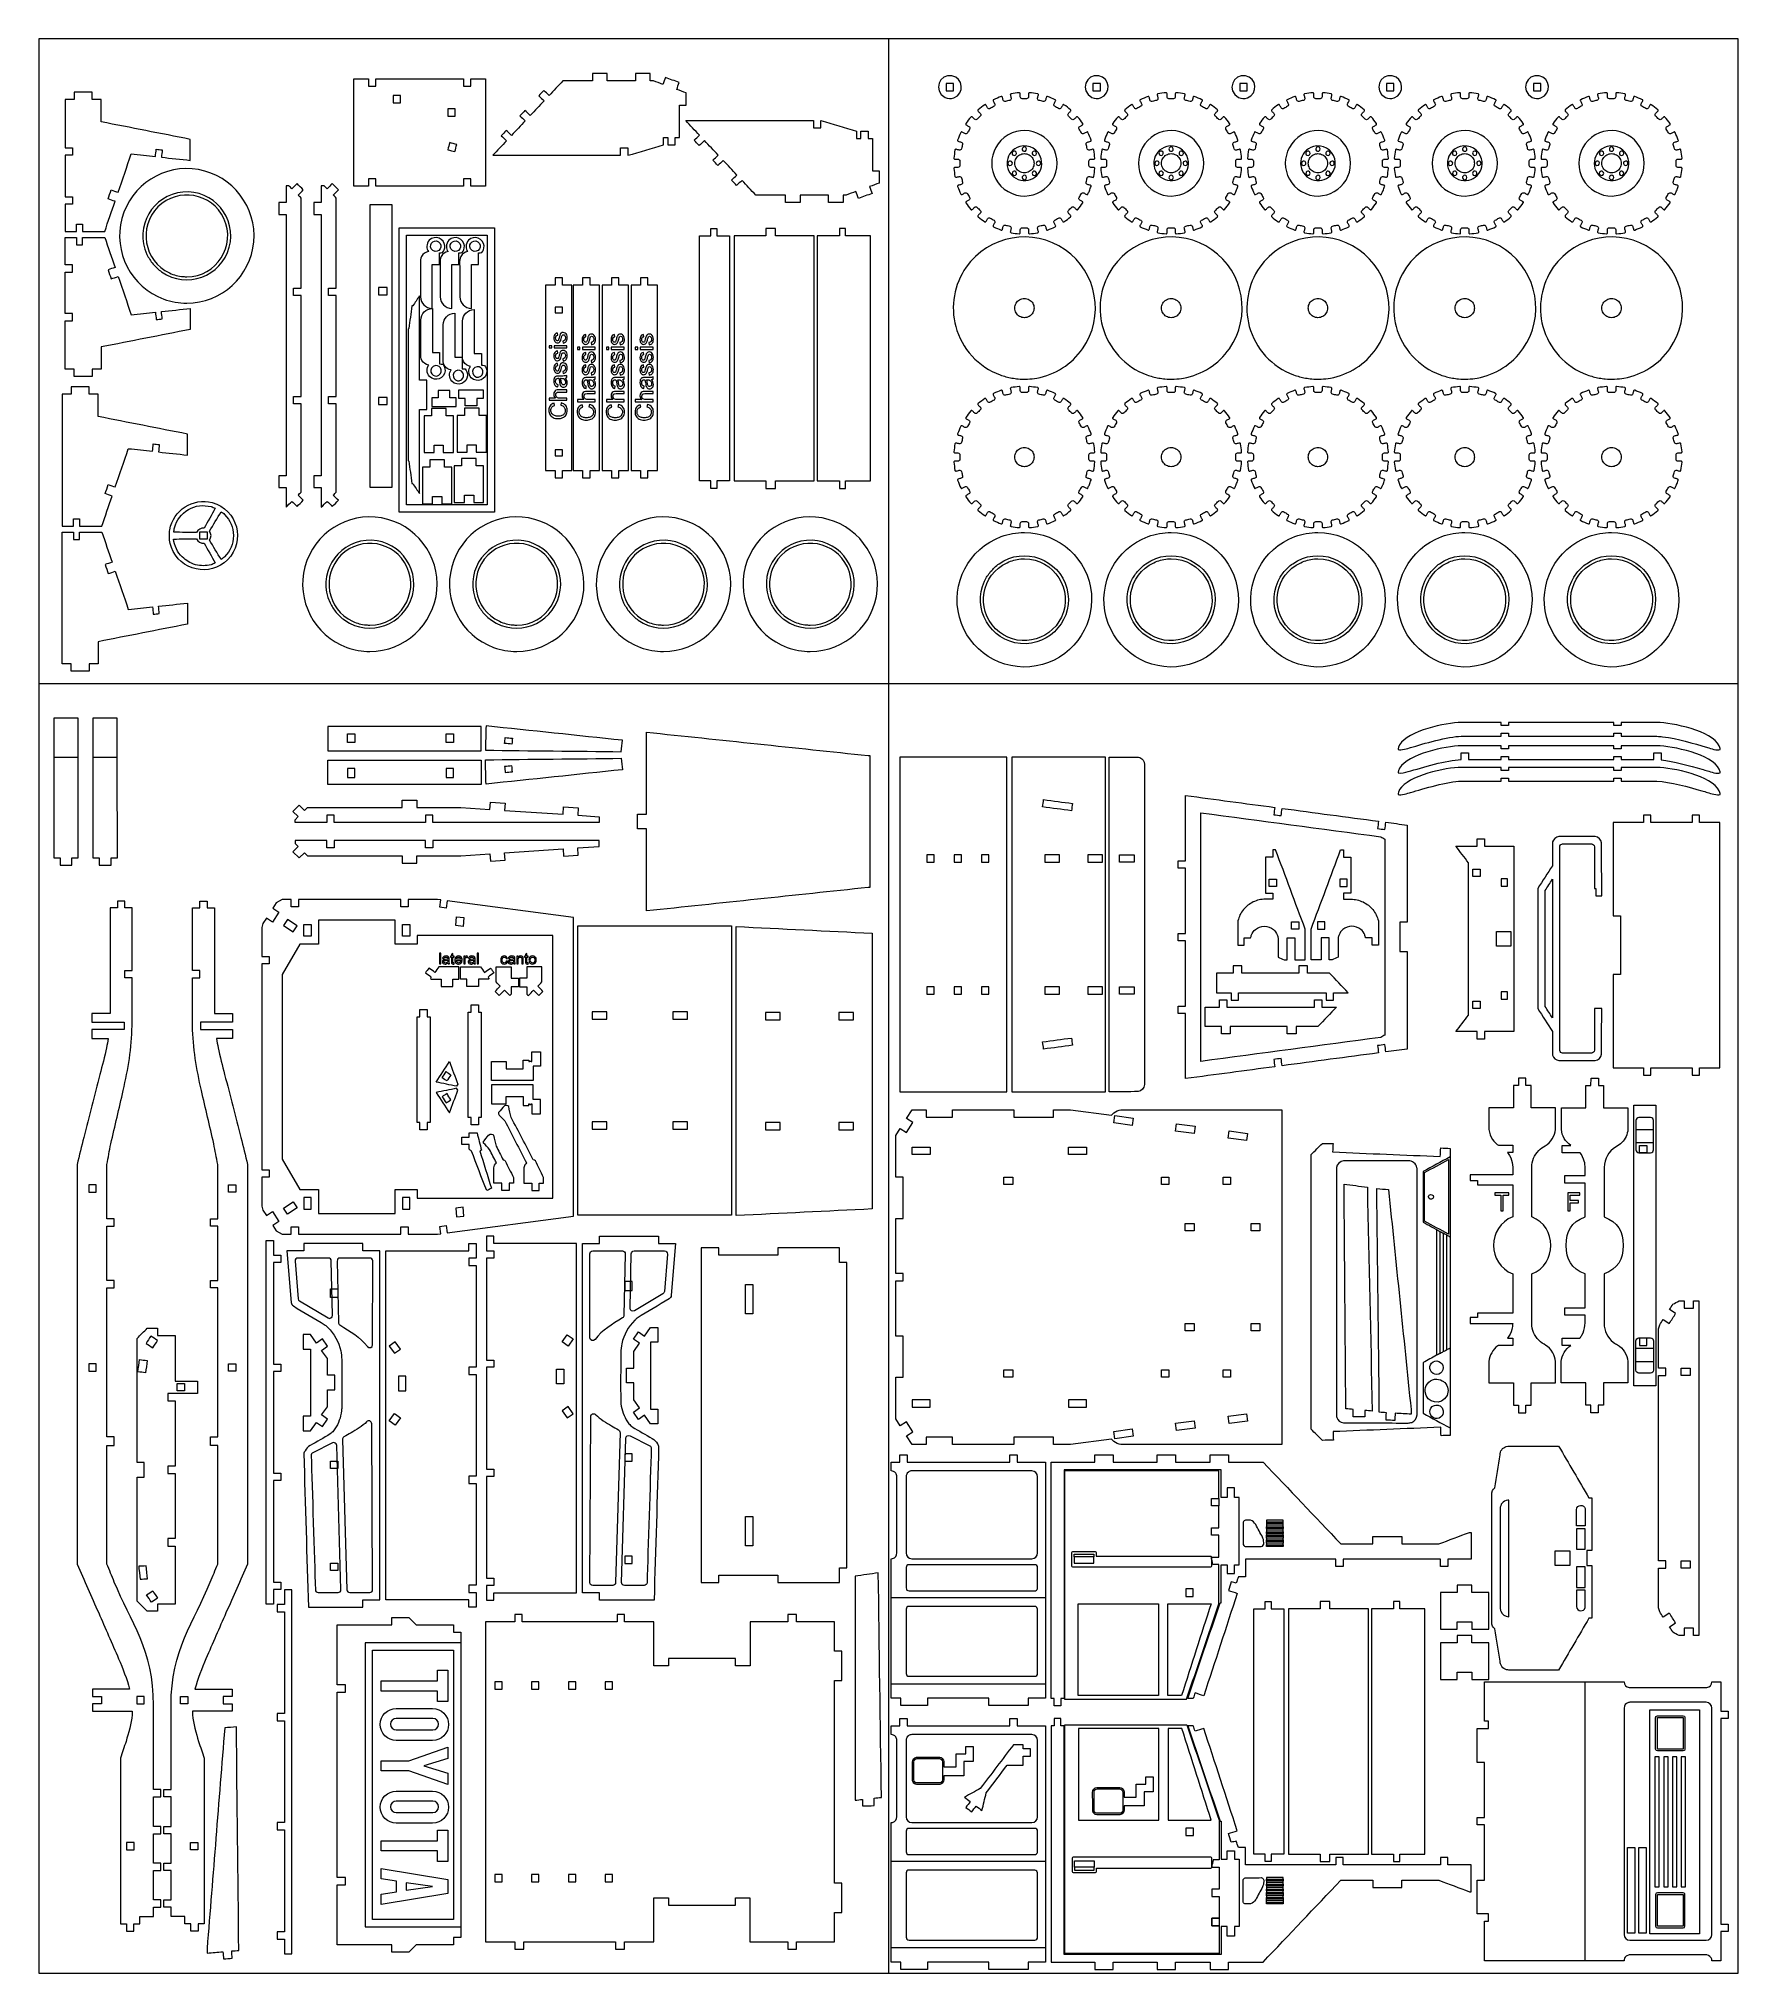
# Model space of a CAD drawing. Header units: centimetres. Extents: x -34.7 to 34.7, y -39.5 to 39.5.
import ezdxf

# ---------------------------------------------------------------- set-up
doc = ezdxf.new("R2010")
doc.units = ezdxf.units.CM
doc.header["$MEASUREMENT"] = 0
doc.layers.add('Camada 1', color=7, linetype='Continuous')

msp = doc.modelspace()

# ---------------------------------------------------------------- linework, layer by layer
at = {"layer": 'Camada 1', "color": 5, "lineweight": 9}
msp.add_open_spline([(-34.66849, -39.45036), (-34.66849, -39.45036), (-34.66849, 39.45036), (-34.66849, 39.45036), (-34.66849, 39.45036), (-34.66849, 39.45036), (34.66849, 39.45036), (34.66849, 39.45036), (34.66849, 39.45036), (34.66849, 39.45036), (34.66849, -39.45036), (34.66849, -39.45036), (34.66849, -39.45036), (34.66849, -39.45036), (-34.66849, -39.45036), (-34.66849, -39.45036)], degree=3, knots=[0, 0, 0, 0, 0.2, 0.2, 0.2, 0.2, 0.4, 0.4, 0.4, 0.4, 0.6, 0.6, 0.6, 0.6, 1, 1, 1, 1], dxfattribs=at)
for points in [[(0, 39.45036), (0, 39.45036), (0, -39.45036), (0, -39.45036)], [(-34.66849, 13.15012), (-34.66849, 13.15012), (34.66849, 13.15012), (34.66849, 13.15012)]]:
    msp.add_open_spline(points, degree=3, dxfattribs=at)
at = {"layer": 'Camada 1', "color": 3, "lineweight": 9}
for points, knots in [([(-9.59346, 37.72788), (-9.46286, 37.68061), (-9.33226, 37.63334), (-9.20167, 37.58605), (-9.20167, 37.58605), (-9.16776, 37.67973), (-9.13385, 37.7734), (-9.09994, 37.86707), (-9.09994, 37.86707), (-8.91262, 37.79925), (-8.72527, 37.73143), (-8.53793, 37.66361), (-8.53793, 37.66361), (-8.57184, 37.56995), (-8.60576, 37.47627), (-8.63965, 37.38261), (-8.63965, 37.38261), (-8.50906, 37.33534), (-8.37846, 37.28806), (-8.24786, 37.24079), (-8.24786, 37.24079), (-8.24786, 37.07379), (-8.24786, 36.90677), (-8.24786, 36.73976), (-8.24786, 36.73976), (-8.33863, 36.73976), (-8.42941, 36.73976), (-8.52019, 36.73976), (-8.52019, 36.73976), (-8.52019, 36.30013), (-8.52019, 35.86051), (-8.52019, 35.42087), (-8.52019, 35.42087), (-8.57899, 35.42087), (-8.63781, 35.42087), (-8.69664, 35.42087), (-8.69664, 35.42087), (-8.69664, 35.32085), (-8.69664, 35.22086), (-8.69664, 35.12085), (-8.69664, 35.12085), (-8.79664, 35.12085), (-8.89664, 35.12085), (-8.99666, 35.12085), (-8.99666, 35.12085), (-8.99666, 35.22086), (-8.99666, 35.32085), (-8.99666, 35.42087), (-8.99666, 35.42087), (-9.05547, 35.42087), (-9.11429, 35.42087), (-9.1731, 35.42087), (-9.1731, 35.42087), (-9.1731, 35.32121), (-9.1731, 35.22156), (-9.1731, 35.12191), (-9.1731, 35.12191), (-9.65845, 34.97913), (-10.14376, 34.83638), (-10.6291, 34.69359), (-10.6291, 34.69359), (-10.6291, 34.79361), (-10.6291, 34.89361), (-10.6291, 34.99363), (-10.6291, 34.99363), (-10.72911, 34.99363), (-10.82912, 34.99363), (-10.92913, 34.99363), (-10.92913, 34.99363), (-10.92913, 34.89361), (-10.92913, 34.79361), (-10.92913, 34.69359), (-10.92913, 34.69359), (-12.66707, 34.69359), (-14.40502, 34.69359), (-16.14298, 34.69359), (-16.14298, 34.69359), (-15.95637, 34.89185), (-15.76975, 35.09009), (-15.58314, 35.28834), (-15.58314, 35.28834), (-15.65596, 35.35688), (-15.72878, 35.42544), (-15.80159, 35.49397), (-15.80159, 35.49397), (-15.73304, 35.5668), (-15.66449, 35.63962), (-15.59595, 35.71245), (-15.59595, 35.71245), (-15.52313, 35.6439), (-15.4503, 35.57534), (-15.37747, 35.50679), (-15.37747, 35.50679), (-15.19086, 35.70502), (-15.00425, 35.90327), (-14.81763, 36.10151), (-14.81763, 36.10151), (-14.89045, 36.17007), (-14.96327, 36.23861), (-15.03608, 36.30716), (-15.03608, 36.30716), (-14.96754, 36.37999), (-14.89899, 36.4528), (-14.83044, 36.52562), (-14.83044, 36.52562), (-14.75762, 36.45708), (-14.6848, 36.38853), (-14.61197, 36.31999), (-14.61197, 36.31999), (-14.42535, 36.51823), (-14.23874, 36.71648), (-14.05214, 36.91472), (-14.05214, 36.91472), (-14.12496, 36.98327), (-14.19777, 37.05181), (-14.2706, 37.12036), (-14.2706, 37.12036), (-14.20206, 37.19318), (-14.13349, 37.26601), (-14.06495, 37.33882), (-14.06495, 37.33882), (-13.99212, 37.27027), (-13.91931, 37.20171), (-13.84648, 37.13316), (-13.84648, 37.13316), (-13.65987, 37.3314), (-13.47325, 37.52964), (-13.28664, 37.72788), (-13.28664, 37.72788), (-12.88263, 37.72788), (-12.47863, 37.72788), (-12.07463, 37.72788), (-12.07463, 37.72788), (-12.07463, 37.82789), (-12.07463, 37.92789), (-12.07463, 38.02791), (-12.07463, 38.02791), (-11.8746, 38.02791), (-11.67459, 38.02791), (-11.47457, 38.02791), (-11.47457, 38.02791), (-11.47457, 37.92789), (-11.47457, 37.82789), (-11.47457, 37.72788), (-11.47457, 37.72788), (-11.09074, 37.72788), (-10.7069, 37.72788), (-10.32307, 37.72788), (-10.32307, 37.72788), (-10.32307, 37.82789), (-10.32307, 37.92789), (-10.32307, 38.02791), (-10.32307, 38.02791), (-10.12304, 38.02791), (-9.92303, 38.02791), (-9.72301, 38.02791), (-9.72301, 38.02791), (-9.72301, 37.92789), (-9.72301, 37.82789), (-9.72301, 37.72788), (-9.72301, 37.72788), (-9.67984, 37.72788), (-9.63663, 37.72788), (-9.59346, 37.72788)], [0, 0, 0, 0, 0.02380952, 0.02380952, 0.02380952, 0.02380952, 0.04761905, 0.04761905, 0.04761905, 0.04761905, 0.07142857, 0.07142857, 0.07142857, 0.07142857, 0.0952381, 0.0952381, 0.0952381, 0.0952381, 0.11904762, 0.11904762, 0.11904762, 0.11904762, 0.14285714, 0.14285714, 0.14285714, 0.14285714, 0.16666667, 0.16666667, 0.16666667, 0.16666667, 0.19047619, 0.19047619, 0.19047619, 0.19047619, 0.21428571, 0.21428571, 0.21428571, 0.21428571, 0.23809524, 0.23809524, 0.23809524, 0.23809524, 0.26190476, 0.26190476, 0.26190476, 0.26190476, 0.28571429, 0.28571429, 0.28571429, 0.28571429, 0.30952381, 0.30952381, 0.30952381, 0.30952381, 0.33333333, 0.33333333, 0.33333333, 0.33333333, 0.35714286, 0.35714286, 0.35714286, 0.35714286, 0.38095238, 0.38095238, 0.38095238, 0.38095238, 0.4047619, 0.4047619, 0.4047619, 0.4047619, 0.42857143, 0.42857143, 0.42857143, 0.42857143, 0.45238095, 0.45238095, 0.45238095, 0.45238095, 0.47619048, 0.47619048, 0.47619048, 0.47619048, 0.5, 0.5, 0.5, 0.5, 0.52380952, 0.52380952, 0.52380952, 0.52380952, 0.54761905, 0.54761905, 0.54761905, 0.54761905, 0.57142857, 0.57142857, 0.57142857, 0.57142857, 0.5952381, 0.5952381, 0.5952381, 0.5952381, 0.61904762, 0.61904762, 0.61904762, 0.61904762, 0.64285714, 0.64285714, 0.64285714, 0.64285714, 0.66666667, 0.66666667, 0.66666667, 0.66666667, 0.69047619, 0.69047619, 0.69047619, 0.69047619, 0.71428571, 0.71428571, 0.71428571, 0.71428571, 0.73809524, 0.73809524, 0.73809524, 0.73809524, 0.76190476, 0.76190476, 0.76190476, 0.76190476, 0.78571429, 0.78571429, 0.78571429, 0.78571429, 0.80952381, 0.80952381, 0.80952381, 0.80952381, 0.83333333, 0.83333333, 0.83333333, 0.83333333, 0.85714286, 0.85714286, 0.85714286, 0.85714286, 0.88095238, 0.88095238, 0.88095238, 0.88095238, 0.9047619, 0.9047619, 0.9047619, 0.9047619, 0.92857143, 0.92857143, 0.92857143, 0.92857143, 0.95238095, 0.95238095, 0.95238095, 0.95238095, 1, 1, 1, 1]), ([(2.58574, 37.93973), (3.05469, 37.85625), (3.11068, 37.20159), (2.66407, 37.03887), (2.66407, 37.03887), (2.54016, 36.99371), (2.42524, 37.00519), (2.30611, 37.05463), (2.30611, 37.05463), (1.79519, 37.3206), (2.07659, 38.03038), (2.58574, 37.93973)], [0, 0, 0, 0, 0.25, 0.25, 0.25, 0.25, 0.5, 0.5, 0.5, 0.5, 1, 1, 1, 1]), ([(8.57437, 37.93973), (9.04332, 37.85625), (9.09931, 37.20159), (8.65269, 37.03887), (8.65269, 37.03887), (8.52879, 36.99371), (8.41387, 37.00519), (8.29473, 37.05463), (8.29473, 37.05463), (7.7838, 37.3206), (8.0652, 38.03038), (8.57437, 37.93973)], [0, 0, 0, 0, 0.25, 0.25, 0.25, 0.25, 0.5, 0.5, 0.5, 0.5, 1, 1, 1, 1]), ([(14.56299, 37.93973), (15.03193, 37.85625), (15.08793, 37.20159), (14.64132, 37.03887), (14.64132, 37.03887), (14.51741, 36.99371), (14.40249, 37.00519), (14.28336, 37.05463), (14.28336, 37.05463), (13.77243, 37.3206), (14.05383, 38.03038), (14.56299, 37.93973)], [0, 0, 0, 0, 0.25, 0.25, 0.25, 0.25, 0.5, 0.5, 0.5, 0.5, 1, 1, 1, 1]), ([(20.55161, 37.93973), (21.02056, 37.85625), (21.07655, 37.20159), (20.62994, 37.03887), (20.62994, 37.03887), (20.50603, 36.99371), (20.39111, 37.00519), (20.27199, 37.05463), (20.27199, 37.05463), (19.76105, 37.3206), (20.04246, 38.03038), (20.55161, 37.93973)], [0, 0, 0, 0, 0.25, 0.25, 0.25, 0.25, 0.5, 0.5, 0.5, 0.5, 1, 1, 1, 1]), ([(26.54024, 37.93973), (27.00918, 37.85625), (27.06518, 37.20159), (26.61856, 37.03887), (26.61856, 37.03887), (26.49465, 36.99371), (26.37973, 37.00519), (26.2606, 37.05463), (26.2606, 37.05463), (25.74968, 37.3206), (26.03108, 38.03038), (26.54024, 37.93973)], [0, 0, 0, 0, 0.25, 0.25, 0.25, 0.25, 0.5, 0.5, 0.5, 0.5, 1, 1, 1, 1]), ([(-29.90473, 34.64235), (-30.2337, 34.67801), (-30.56264, 34.71368), (-30.89162, 34.74935), (-30.89162, 34.74935), (-31.07004, 34.22827), (-31.24843, 33.70721), (-31.42686, 33.18616), (-31.42686, 33.18616), (-31.52148, 33.21855), (-31.61607, 33.25095), (-31.71071, 33.28335), (-31.71071, 33.28335), (-31.7528, 33.16042), (-31.7949, 33.03748), (-31.83699, 32.91454), (-31.83699, 32.91454), (-31.74238, 32.88215), (-31.64777, 32.84974), (-31.55314, 32.81734), (-31.55314, 32.81734), (-31.69345, 32.40761), (-31.83375, 31.99787), (-31.97404, 31.58813), (-31.97404, 31.58813), (-32.27821, 31.58813), (-32.58238, 31.58813), (-32.88656, 31.58813), (-32.88656, 31.58813), (-32.88656, 31.68814), (-32.88656, 31.78815), (-32.88656, 31.88817), (-32.88656, 31.88817), (-32.96847, 31.88817), (-33.05038, 31.88817), (-33.13229, 31.88817), (-33.13229, 31.88817), (-33.13229, 31.78815), (-33.13229, 31.68814), (-33.13229, 31.58813), (-33.13229, 31.58813), (-33.28626, 31.58813), (-33.44024, 31.58813), (-33.5942, 31.58813), (-33.5942, 31.58813), (-33.5942, 31.96046), (-33.5942, 32.33279), (-33.5942, 32.70511), (-33.5942, 32.70511), (-33.49458, 32.70511), (-33.39497, 32.70511), (-33.29535, 32.70511), (-33.29535, 32.70511), (-33.29535, 32.80473), (-33.29535, 32.90435), (-33.29535, 33.00397), (-33.29535, 33.00397), (-33.39497, 33.00397), (-33.49458, 33.00397), (-33.5942, 33.00397), (-33.5942, 33.00397), (-33.5942, 33.5693), (-33.5942, 34.13464), (-33.5942, 34.69999), (-33.5942, 34.69999), (-33.49458, 34.69999), (-33.39497, 34.69999), (-33.29535, 34.69999), (-33.29535, 34.69999), (-33.29535, 34.7996), (-33.29535, 34.89922), (-33.29535, 34.99884), (-33.29535, 34.99884), (-33.39497, 34.99884), (-33.49458, 34.99884), (-33.5942, 34.99884), (-33.5942, 34.99884), (-33.5942, 35.65447), (-33.5942, 36.3101), (-33.5942, 36.96573), (-33.5942, 36.96573), (-33.47125, 36.96573), (-33.34831, 36.96573), (-33.22535, 36.96573), (-33.22535, 36.96573), (-33.22535, 37.06574), (-33.22535, 37.16574), (-33.22535, 37.26576), (-33.22535, 37.26576), (-32.97944, 37.26576), (-32.73355, 37.26576), (-32.48764, 37.26576), (-32.48764, 37.26576), (-32.48764, 37.16574), (-32.48764, 37.06574), (-32.48764, 36.96573), (-32.48764, 36.96573), (-32.36469, 36.96573), (-32.24174, 36.96573), (-32.11879, 36.96573), (-32.11879, 36.96573), (-32.11879, 36.66386), (-32.11879, 36.36199), (-32.11879, 36.06013), (-32.11879, 36.06013), (-30.90694, 35.82145), (-29.6951, 35.58279), (-28.48326, 35.34412), (-28.48326, 35.34412), (-28.48326, 35.05882), (-28.48326, 34.77353), (-28.48326, 34.48826), (-28.48326, 34.48826), (-28.87565, 34.53079), (-29.26804, 34.57334), (-29.66042, 34.61587), (-29.66042, 34.61587), (-29.64963, 34.7153), (-29.63886, 34.81471), (-29.62808, 34.91414), (-29.62808, 34.91414), (-29.70952, 34.92296), (-29.79096, 34.93179), (-29.8724, 34.94062), (-29.8724, 34.94062), (-29.88317, 34.84121), (-29.89396, 34.74178), (-29.90473, 34.64235)], [0, 0, 0, 0, 0.03030303, 0.03030303, 0.03030303, 0.03030303, 0.06060606, 0.06060606, 0.06060606, 0.06060606, 0.09090909, 0.09090909, 0.09090909, 0.09090909, 0.12121212, 0.12121212, 0.12121212, 0.12121212, 0.15151515, 0.15151515, 0.15151515, 0.15151515, 0.18181818, 0.18181818, 0.18181818, 0.18181818, 0.21212121, 0.21212121, 0.21212121, 0.21212121, 0.24242424, 0.24242424, 0.24242424, 0.24242424, 0.27272727, 0.27272727, 0.27272727, 0.27272727, 0.3030303, 0.3030303, 0.3030303, 0.3030303, 0.33333333, 0.33333333, 0.33333333, 0.33333333, 0.36363636, 0.36363636, 0.36363636, 0.36363636, 0.39393939, 0.39393939, 0.39393939, 0.39393939, 0.42424242, 0.42424242, 0.42424242, 0.42424242, 0.45454545, 0.45454545, 0.45454545, 0.45454545, 0.48484848, 0.48484848, 0.48484848, 0.48484848, 0.51515152, 0.51515152, 0.51515152, 0.51515152, 0.54545455, 0.54545455, 0.54545455, 0.54545455, 0.57575758, 0.57575758, 0.57575758, 0.57575758, 0.60606061, 0.60606061, 0.60606061, 0.60606061, 0.63636364, 0.63636364, 0.63636364, 0.63636364, 0.66666667, 0.66666667, 0.66666667, 0.66666667, 0.6969697, 0.6969697, 0.6969697, 0.6969697, 0.72727273, 0.72727273, 0.72727273, 0.72727273, 0.75757576, 0.75757576, 0.75757576, 0.75757576, 0.78787879, 0.78787879, 0.78787879, 0.78787879, 0.81818182, 0.81818182, 0.81818182, 0.81818182, 0.84848485, 0.84848485, 0.84848485, 0.84848485, 0.87878788, 0.87878788, 0.87878788, 0.87878788, 0.90909091, 0.90909091, 0.90909091, 0.90909091, 0.93939394, 0.93939394, 0.93939394, 0.93939394, 1, 1, 1, 1]), ([(-17.04382, 33.43836), (-16.84458, 33.43836), (-16.64536, 33.43836), (-16.44613, 33.43836), (-16.44613, 33.43836), (-16.44613, 34.8945), (-16.44613, 36.35063), (-16.44613, 37.80678), (-16.44613, 37.80678), (-16.64536, 37.80678), (-16.84458, 37.80678), (-17.04382, 37.80678), (-17.04382, 37.80678), (-17.04382, 37.70716), (-17.04382, 37.60754), (-17.04382, 37.50792), (-17.04382, 37.50792), (-17.14344, 37.50792), (-17.24306, 37.50792), (-17.34268, 37.50792), (-17.34268, 37.50792), (-17.34268, 37.60754), (-17.34268, 37.70716), (-17.34268, 37.80678), (-17.34268, 37.80678), (-18.53214, 37.80678), (-19.7216, 37.80678), (-20.91106, 37.80678), (-20.91106, 37.80678), (-20.91106, 37.70716), (-20.91106, 37.60754), (-20.91106, 37.50792), (-20.91106, 37.50792), (-21.01068, 37.50792), (-21.1103, 37.50792), (-21.20992, 37.50792), (-21.20992, 37.50792), (-21.20992, 37.60754), (-21.20992, 37.70716), (-21.20992, 37.80678), (-21.20992, 37.80678), (-21.40916, 37.80678), (-21.6084, 37.80678), (-21.80763, 37.80678), (-21.80763, 37.80678), (-21.80763, 36.35063), (-21.80763, 34.8945), (-21.80763, 33.43836), (-21.80763, 33.43836), (-21.6084, 33.43836), (-21.40916, 33.43836), (-21.20992, 33.43836), (-21.20992, 33.43836), (-21.20992, 33.53798), (-21.20992, 33.63758), (-21.20992, 33.7372), (-21.20992, 33.7372), (-21.1103, 33.7372), (-21.0107, 33.7372), (-20.91108, 33.7372), (-20.91108, 33.7372), (-20.91108, 33.63758), (-20.91108, 33.53798), (-20.91108, 33.43836), (-20.91108, 33.43836), (-19.72161, 33.43836), (-18.53214, 33.43836), (-17.34268, 33.43836), (-17.34268, 33.43836), (-17.34268, 33.53798), (-17.34268, 33.63758), (-17.34268, 33.7372), (-17.34268, 33.7372), (-17.24306, 33.7372), (-17.14344, 33.7372), (-17.04382, 33.7372), (-17.04382, 33.7372), (-17.04382, 33.63758), (-17.04382, 33.53798), (-17.04382, 33.43836)], [0, 0, 0, 0, 0.04761905, 0.04761905, 0.04761905, 0.04761905, 0.0952381, 0.0952381, 0.0952381, 0.0952381, 0.14285714, 0.14285714, 0.14285714, 0.14285714, 0.19047619, 0.19047619, 0.19047619, 0.19047619, 0.23809524, 0.23809524, 0.23809524, 0.23809524, 0.28571429, 0.28571429, 0.28571429, 0.28571429, 0.33333333, 0.33333333, 0.33333333, 0.33333333, 0.38095238, 0.38095238, 0.38095238, 0.38095238, 0.42857143, 0.42857143, 0.42857143, 0.42857143, 0.47619048, 0.47619048, 0.47619048, 0.47619048, 0.52380952, 0.52380952, 0.52380952, 0.52380952, 0.57142857, 0.57142857, 0.57142857, 0.57142857, 0.61904762, 0.61904762, 0.61904762, 0.61904762, 0.66666667, 0.66666667, 0.66666667, 0.66666667, 0.71428571, 0.71428571, 0.71428571, 0.71428571, 0.76190476, 0.76190476, 0.76190476, 0.76190476, 0.80952381, 0.80952381, 0.80952381, 0.80952381, 0.85714286, 0.85714286, 0.85714286, 0.85714286, 0.9047619, 0.9047619, 0.9047619, 0.9047619, 1, 1, 1, 1]), ([(8.41706, 34.57608), (8.41787, 34.56576), (8.41469, 34.55658), (8.40767, 34.54897), (8.40767, 34.54897), (8.40066, 34.54136), (8.39177, 34.53744), (8.38142, 34.53741), (8.38142, 34.53741), (8.3384, 34.53726), (8.29538, 34.5371), (8.25237, 34.53697), (8.25237, 34.53697), (8.20963, 34.53684), (8.17491, 34.50201), (8.17491, 34.45927), (8.17491, 34.45927), (8.17491, 34.39897), (8.17491, 34.33866), (8.17491, 34.27837), (8.17491, 34.27837), (8.17491, 34.23563), (8.20963, 34.20079), (8.25237, 34.20066), (8.25237, 34.20066), (8.29538, 34.20054), (8.3384, 34.20038), (8.38142, 34.20023), (8.38142, 34.20023), (8.39177, 34.2002), (8.40066, 34.19628), (8.40767, 34.18867), (8.40767, 34.18867), (8.41469, 34.18106), (8.41787, 34.17187), (8.41706, 34.16156), (8.41706, 34.16156), (8.40817, 34.04872), (8.39336, 33.93634), (8.37274, 33.82505), (8.37274, 33.82505), (8.37085, 33.81487), (8.36541, 33.80683), (8.35666, 33.8013), (8.35666, 33.8013), (8.34793, 33.79575), (8.33832, 33.79427), (8.32832, 33.79692), (8.32832, 33.79692), (8.28673, 33.8079), (8.24515, 33.8189), (8.20357, 33.82991), (8.20357, 33.82991), (8.1629, 33.84066), (8.1195, 33.81551), (8.10863, 33.77487), (8.10863, 33.77487), (8.09301, 33.71664), (8.0774, 33.6584), (8.06181, 33.60015), (8.06181, 33.60015), (8.05095, 33.55953), (8.07594, 33.51609), (8.11652, 33.50507), (8.11652, 33.50507), (8.15754, 33.49393), (8.19855, 33.48279), (8.23957, 33.47164), (8.23957, 33.47164), (8.24966, 33.4689), (8.2573, 33.46272), (8.26207, 33.4534), (8.26207, 33.4534), (8.26686, 33.4441), (8.26742, 33.43428), (8.26376, 33.42448), (8.26376, 33.42448), (8.24125, 33.36423), (8.21873, 33.30399), (8.19621, 33.24374), (8.19621, 33.24374), (8.19586, 33.24282), (8.19553, 33.24203), (8.19512, 33.24114), (8.19512, 33.24114), (8.175, 33.19805), (8.15491, 33.15495), (8.13482, 33.11187), (8.13482, 33.11187), (8.13042, 33.10244), (8.12307, 33.09598), (8.11316, 33.09284), (8.11316, 33.09284), (8.10324, 33.08969), (8.09352, 33.09073), (8.08449, 33.09591), (8.08449, 33.09591), (8.04744, 33.11713), (8.01041, 33.13835), (7.97337, 33.15957), (7.97337, 33.15957), (7.93649, 33.18069), (7.88869, 33.16778), (7.86744, 33.13099), (7.86744, 33.13099), (7.83731, 33.07877), (7.80718, 33.02655), (7.77704, 32.97435), (7.77704, 32.97435), (7.7558, 32.93756), (7.76852, 32.88969), (7.80524, 32.86832), (7.80524, 32.86832), (7.84242, 32.84668), (7.87961, 32.82506), (7.9168, 32.80342), (7.9168, 32.80342), (7.92574, 32.79821), (7.93148, 32.79038), (7.93375, 32.78027), (7.93375, 32.78027), (7.93603, 32.77018), (7.93418, 32.76063), (7.92832, 32.7521), (7.92832, 32.7521), (7.86421, 32.65882), (7.79519, 32.56891), (7.72167, 32.48284), (7.72167, 32.48284), (7.71495, 32.47498), (7.7062, 32.47073), (7.69586, 32.4703), (7.69586, 32.4703), (7.68551, 32.46988), (7.67645, 32.47341), (7.66911, 32.4807), (7.66911, 32.4807), (7.63862, 32.51103), (7.60809, 32.54133), (7.57758, 32.57163), (7.57758, 32.57163), (7.54725, 32.60174), (7.49811, 32.60167), (7.46788, 32.57144), (7.46788, 32.57144), (7.42525, 32.5288), (7.3826, 32.48615), (7.33996, 32.4435), (7.33996, 32.4435), (7.30974, 32.41328), (7.30966, 32.36413), (7.33978, 32.33382), (7.33978, 32.33382), (7.37009, 32.30329), (7.40042, 32.27279), (7.43073, 32.24226), (7.43073, 32.24226), (7.43803, 32.23492), (7.44154, 32.22586), (7.44112, 32.21552), (7.44112, 32.21552), (7.44069, 32.20518), (7.43645, 32.19644), (7.42857, 32.18972), (7.42857, 32.18972), (7.3425, 32.11622), (7.25256, 32.04722), (7.15928, 31.98311), (7.15928, 31.98311), (7.15076, 31.97724), (7.14121, 31.9754), (7.13111, 31.97767), (7.13111, 31.97767), (7.12102, 31.97994), (7.11317, 31.98568), (7.10797, 31.99464), (7.10797, 31.99464), (7.08635, 32.03181), (7.06473, 32.06899), (7.04309, 32.10617), (7.04309, 32.10617), (7.02171, 32.14289), (6.97387, 32.15561), (6.93707, 32.13437), (6.93707, 32.13437), (6.88485, 32.10423), (6.83264, 32.07409), (6.78043, 32.04396), (6.78043, 32.04396), (6.74362, 32.02272), (6.73074, 31.9749), (6.75184, 31.93803), (6.75184, 31.93803), (6.77324, 31.90069), (6.79462, 31.86337), (6.816, 31.82605), (6.816, 31.82605), (6.82114, 31.81706), (6.82221, 31.80741), (6.81912, 31.79753), (6.81912, 31.79753), (6.81603, 31.78764), (6.80967, 31.7803), (6.80032, 31.77585), (6.80032, 31.77585), (6.69816, 31.72711), (6.59345, 31.68374), (6.48674, 31.64595), (6.48674, 31.64595), (6.47699, 31.6425), (6.4673, 31.64319), (6.45813, 31.648), (6.45813, 31.648), (6.44896, 31.6528), (6.44287, 31.66038), (6.44016, 31.67037), (6.44016, 31.67037), (6.42889, 31.71187), (6.41762, 31.75338), (6.40634, 31.7949), (6.40634, 31.7949), (6.39532, 31.83548), (6.35185, 31.86048), (6.31124, 31.84959), (6.31124, 31.84959), (6.253, 31.83397), (6.19476, 31.81837), (6.13652, 31.80275), (6.13652, 31.80275), (6.0959, 31.79186), (6.07076, 31.74849), (6.08151, 31.70784), (6.08151, 31.70784), (6.09251, 31.66626), (6.10351, 31.62468), (6.11449, 31.58311), (6.11449, 31.58311), (6.11715, 31.57311), (6.11566, 31.5635), (6.11013, 31.55476), (6.11013, 31.55476), (6.10459, 31.54602), (6.09654, 31.54057), (6.08637, 31.53868), (6.08637, 31.53868), (5.97507, 31.51803), (5.86268, 31.50323), (5.74983, 31.49436), (5.74983, 31.49436), (5.73951, 31.49354), (5.73033, 31.49672), (5.72271, 31.50374), (5.72271, 31.50374), (5.71512, 31.51075), (5.71119, 31.51964), (5.71115, 31.52999), (5.71115, 31.52999), (5.71101, 31.57302), (5.71087, 31.61603), (5.71073, 31.65905), (5.71073, 31.65905), (5.71059, 31.70179), (5.67576, 31.73648), (5.63302, 31.73648), (5.63302, 31.73648), (5.57273, 31.73648), (5.51244, 31.73648), (5.45215, 31.73648), (5.45215, 31.73648), (5.40941, 31.73648), (5.37458, 31.70179), (5.37444, 31.65905), (5.37444, 31.65905), (5.3743, 31.61603), (5.37414, 31.57302), (5.374, 31.52999), (5.374, 31.52999), (5.37396, 31.51964), (5.37004, 31.51075), (5.36244, 31.50374), (5.36244, 31.50374), (5.35482, 31.49672), (5.34564, 31.49354), (5.33533, 31.49436), (5.33533, 31.49436), (5.22247, 31.50323), (5.1101, 31.51803), (4.9988, 31.53868), (4.9988, 31.53868), (4.98863, 31.54057), (4.98059, 31.54602), (4.97504, 31.55476), (4.97504, 31.55476), (4.9695, 31.5635), (4.96802, 31.57311), (4.97067, 31.58311), (4.97067, 31.58311), (4.98166, 31.62468), (4.99264, 31.66626), (5.00364, 31.70784), (5.00364, 31.70784), (5.01439, 31.74849), (4.98925, 31.79186), (4.94864, 31.80275), (4.94864, 31.80275), (4.8904, 31.81837), (4.83216, 31.834), (4.77393, 31.84959), (4.77393, 31.84959), (4.73332, 31.86046), (4.68987, 31.83547), (4.67885, 31.79491), (4.67885, 31.79491), (4.66757, 31.75339), (4.6563, 31.71187), (4.64502, 31.67035), (4.64502, 31.67035), (4.6423, 31.66038), (4.63621, 31.6528), (4.62705, 31.648), (4.62705, 31.648), (4.61788, 31.64319), (4.6082, 31.6425), (4.59844, 31.64595), (4.59844, 31.64595), (4.49174, 31.68373), (4.38701, 31.7271), (4.28485, 31.77583), (4.28485, 31.77583), (4.27551, 31.78029), (4.26915, 31.78763), (4.26605, 31.7975), (4.26605, 31.7975), (4.26297, 31.80739), (4.26403, 31.81705), (4.26918, 31.82602), (4.26918, 31.82602), (4.29055, 31.86335), (4.31192, 31.90067), (4.33331, 31.93799), (4.33331, 31.93799), (4.35445, 31.97486), (4.34156, 32.02267), (4.30475, 32.04392), (4.30475, 32.04392), (4.25254, 32.07407), (4.20033, 32.10422), (4.14809, 32.13437), (4.14809, 32.13437), (4.11131, 32.15561), (4.06345, 32.14291), (4.04207, 32.10617), (4.04207, 32.10617), (4.02044, 32.06899), (3.99882, 32.0318), (3.97718, 31.99461), (3.97718, 31.99461), (3.97198, 31.98567), (3.96414, 31.97993), (3.95403, 31.97766), (3.95403, 31.97766), (3.94394, 31.97538), (3.9344, 31.97723), (3.92587, 31.9831), (3.92587, 31.9831), (3.83259, 32.04721), (3.74266, 32.1162), (3.6566, 32.18971), (3.6566, 32.18971), (3.64872, 32.19643), (3.64447, 32.20517), (3.64405, 32.21551), (3.64405, 32.21551), (3.64363, 32.22584), (3.64714, 32.2349), (3.65443, 32.24224), (3.65443, 32.24224), (3.68473, 32.27277), (3.71504, 32.30328), (3.74535, 32.3338), (3.74535, 32.3338), (3.77548, 32.36412), (3.77543, 32.41327), (3.7452, 32.4435), (3.7452, 32.4435), (3.70257, 32.48616), (3.65992, 32.5288), (3.61728, 32.57142), (3.61728, 32.57142), (3.58704, 32.60166), (3.53791, 32.60171), (3.50758, 32.5716), (3.50758, 32.5716), (3.47707, 32.54129), (3.44655, 32.51098), (3.41603, 32.48068), (3.41603, 32.48068), (3.40869, 32.47338), (3.39963, 32.46987), (3.38929, 32.4703), (3.38929, 32.4703), (3.37894, 32.47072), (3.3702, 32.47496), (3.36349, 32.48284), (3.36349, 32.48284), (3.28998, 32.5689), (3.22098, 32.65882), (3.15686, 32.7521), (3.15686, 32.7521), (3.15099, 32.76063), (3.14916, 32.77017), (3.15143, 32.78027), (3.15143, 32.78027), (3.15369, 32.79038), (3.15943, 32.79821), (3.16838, 32.80342), (3.16838, 32.80342), (3.20557, 32.82506), (3.24276, 32.84668), (3.27994, 32.86832), (3.27994, 32.86832), (3.31667, 32.88969), (3.32941, 32.93755), (3.30815, 32.97436), (3.30815, 32.97436), (3.27801, 33.02656), (3.24785, 33.07877), (3.2177, 33.13099), (3.2177, 33.13099), (3.19646, 33.16778), (3.14866, 33.18069), (3.11178, 33.15957), (3.11178, 33.15957), (3.07445, 33.13819), (3.03713, 33.11679), (2.9998, 33.09541), (2.9998, 33.09541), (2.99082, 33.09027), (2.98115, 33.08921), (2.97129, 33.09229), (2.97129, 33.09229), (2.96139, 33.09538), (2.95405, 33.10174), (2.94959, 33.11108), (2.94959, 33.11108), (2.90087, 33.21325), (2.8575, 33.31796), (2.81972, 33.42467), (2.81972, 33.42467), (2.81627, 33.43442), (2.81696, 33.4441), (2.82176, 33.45327), (2.82176, 33.45327), (2.82656, 33.46244), (2.83414, 33.46852), (2.84412, 33.47124), (2.84412, 33.47124), (2.88563, 33.48252), (2.92715, 33.4938), (2.96866, 33.50507), (2.96866, 33.50507), (3.00924, 33.51609), (3.03425, 33.55955), (3.02334, 33.60017), (3.02334, 33.60017), (3.00773, 33.6584), (2.99215, 33.71664), (2.97652, 33.77489), (2.97652, 33.77489), (2.96563, 33.8155), (2.92225, 33.84063), (2.88161, 33.82989), (2.88161, 33.82989), (2.84002, 33.8189), (2.79844, 33.80789), (2.75685, 33.79691), (2.75685, 33.79691), (2.74684, 33.79427), (2.73724, 33.79575), (2.7285, 33.8013), (2.7285, 33.8013), (2.71977, 33.80683), (2.71432, 33.81487), (2.71243, 33.82505), (2.71243, 33.82505), (2.69178, 33.93634), (2.67699, 34.04872), (2.66811, 34.16157), (2.66811, 34.16157), (2.6673, 34.17189), (2.67048, 34.18107), (2.67749, 34.18868), (2.67749, 34.18868), (2.6845, 34.19629), (2.6934, 34.20021), (2.70375, 34.20024), (2.70375, 34.20024), (2.74677, 34.20038), (2.78981, 34.20054), (2.83284, 34.20068), (2.83284, 34.20068), (2.87558, 34.20082), (2.91027, 34.23564), (2.91027, 34.27838), (2.91027, 34.27838), (2.91027, 34.33868), (2.91027, 34.39897), (2.91027, 34.45927), (2.91027, 34.45927), (2.91027, 34.50201), (2.87555, 34.53684), (2.83281, 34.53697), (2.83281, 34.53697), (2.7898, 34.5371), (2.74677, 34.53726), (2.70375, 34.53741), (2.70375, 34.53741), (2.6934, 34.53744), (2.6845, 34.54136), (2.67749, 34.54897), (2.67749, 34.54897), (2.67048, 34.55658), (2.6673, 34.56576), (2.66811, 34.57608), (2.66811, 34.57608), (2.67699, 34.68893), (2.69178, 34.80132), (2.71244, 34.91262), (2.71244, 34.91262), (2.71433, 34.92279), (2.71978, 34.93085), (2.72852, 34.93638), (2.72852, 34.93638), (2.73726, 34.94191), (2.74687, 34.94339), (2.75686, 34.94074), (2.75686, 34.94074), (2.79845, 34.92976), (2.84003, 34.91875), (2.88161, 34.90776), (2.88161, 34.90776), (2.92225, 34.89701), (2.96563, 34.92215), (2.97652, 34.96276), (2.97652, 34.96276), (2.99215, 35.02101), (3.00773, 35.07925), (3.02334, 35.13748), (3.02334, 35.13748), (3.03425, 35.1781), (3.00924, 35.22155), (2.96866, 35.23257), (2.96866, 35.23257), (2.92715, 35.24385), (2.88564, 35.25513), (2.84412, 35.26641), (2.84412, 35.26641), (2.83414, 35.26913), (2.82656, 35.27521), (2.82176, 35.28437), (2.82176, 35.28437), (2.81696, 35.29355), (2.81627, 35.30323), (2.81972, 35.31298), (2.81972, 35.31298), (2.8575, 35.41968), (2.90087, 35.5244), (2.94959, 35.62656), (2.94959, 35.62656), (2.95405, 35.6359), (2.96139, 35.64226), (2.97129, 35.64536), (2.97129, 35.64536), (2.98115, 35.64844), (2.99082, 35.64738), (2.9998, 35.64224), (2.9998, 35.64224), (3.03713, 35.62085), (3.07445, 35.59948), (3.11178, 35.57809), (3.11178, 35.57809), (3.14866, 35.55696), (3.19644, 35.56988), (3.21769, 35.60667), (3.21769, 35.60667), (3.24784, 35.6589), (3.27801, 35.71109), (3.30815, 35.76332), (3.30815, 35.76332), (3.32941, 35.80011), (3.31668, 35.84799), (3.27993, 35.86934), (3.27993, 35.86934), (3.24274, 35.89097), (3.20556, 35.91261), (3.16838, 35.93424), (3.16838, 35.93424), (3.15943, 35.93945), (3.15369, 35.94728), (3.15143, 35.95739), (3.15143, 35.95739), (3.14916, 35.96749), (3.15099, 35.97703), (3.15686, 35.98555), (3.15686, 35.98555), (3.22098, 36.07883), (3.28998, 36.16876), (3.3635, 36.25482), (3.3635, 36.25482), (3.37022, 36.26269), (3.37897, 36.26693), (3.3893, 36.26734), (3.3893, 36.26734), (3.39964, 36.26778), (3.40871, 36.26425), (3.41605, 36.25696), (3.41605, 36.25696), (3.44655, 36.22665), (3.47706, 36.19635), (3.50758, 36.16604), (3.50758, 36.16604), (3.5379, 36.13593), (3.58706, 36.13601), (3.61728, 36.16621), (3.61728, 36.16621), (3.65992, 36.20885), (3.70258, 36.25148), (3.74521, 36.29413), (3.74521, 36.29413), (3.77543, 36.32437), (3.77547, 36.37354), (3.74535, 36.40386), (3.74535, 36.40386), (3.71504, 36.43437), (3.68473, 36.46487), (3.65443, 36.49538), (3.65443, 36.49538), (3.64713, 36.50273), (3.64361, 36.51179), (3.64404, 36.52212), (3.64404, 36.52212), (3.64446, 36.53247), (3.64871, 36.54121), (3.65658, 36.54792), (3.65658, 36.54792), (3.74267, 36.62143), (3.83259, 36.69044), (3.92587, 36.75455), (3.92587, 36.75455), (3.9344, 36.76042), (3.94394, 36.76226), (3.95403, 36.75999), (3.95403, 36.75999), (3.96414, 36.75772), (3.97198, 36.75198), (3.97718, 36.74304), (3.97718, 36.74304), (3.99882, 36.70585), (4.02044, 36.66866), (4.04207, 36.63148), (4.04207, 36.63148), (4.06345, 36.59474), (4.11131, 36.58204), (4.14809, 36.60327), (4.14809, 36.60327), (4.20032, 36.63341), (4.25252, 36.66356), (4.30475, 36.69368), (4.30475, 36.69368), (4.34156, 36.71493), (4.35445, 36.76277), (4.33331, 36.79964), (4.33331, 36.79964), (4.31192, 36.83696), (4.29055, 36.87429), (4.26918, 36.91162), (4.26918, 36.91162), (4.26403, 36.9206), (4.26297, 36.93026), (4.26605, 36.94015), (4.26605, 36.94015), (4.26915, 36.95002), (4.27551, 36.95736), (4.28485, 36.96182), (4.28485, 36.96182), (4.38701, 37.01054), (4.49174, 37.0539), (4.59843, 37.0917), (4.59843, 37.0917), (4.60818, 37.09515), (4.61788, 37.09445), (4.62705, 37.08966), (4.62705, 37.08966), (4.63621, 37.08485), (4.6423, 37.07727), (4.64502, 37.06729), (4.64502, 37.06729), (4.6563, 37.02577), (4.66757, 36.98427), (4.67885, 36.94275), (4.67885, 36.94275), (4.68987, 36.90217), (4.73333, 36.87717), (4.77396, 36.88805), (4.77396, 36.88805), (4.83219, 36.90366), (4.89041, 36.91926), (4.94864, 36.93489), (4.94864, 36.93489), (4.98924, 36.94577), (5.01439, 36.98916), (5.00364, 37.0298), (5.00364, 37.0298), (4.99264, 37.07139), (4.98166, 37.11296), (4.97067, 37.15455), (4.97067, 37.15455), (4.96802, 37.16456), (4.9695, 37.17415), (4.97504, 37.18289), (4.97504, 37.18289), (4.98059, 37.19164), (4.98863, 37.19709), (4.9988, 37.19898), (4.9988, 37.19898), (5.1101, 37.2196), (5.22247, 37.23439), (5.33531, 37.24329), (5.33531, 37.24329), (5.34563, 37.2441), (5.35482, 37.24093), (5.36244, 37.23392), (5.36244, 37.23392), (5.37004, 37.2269), (5.37396, 37.21801), (5.374, 37.20765), (5.374, 37.20765), (5.37414, 37.16463), (5.3743, 37.12161), (5.37444, 37.07858), (5.37444, 37.07858), (5.37458, 37.03584), (5.40941, 37.00115), (5.45215, 37.00115), (5.45215, 37.00115), (5.51245, 37.00115), (5.57273, 37.00115), (5.63303, 37.00115), (5.63303, 37.00115), (5.67577, 37.00115), (5.7106, 37.03586), (5.71074, 37.0786), (5.71074, 37.0786), (5.71087, 37.12162), (5.71103, 37.16464), (5.71117, 37.20765), (5.71117, 37.20765), (5.71121, 37.21801), (5.71512, 37.2269), (5.72274, 37.23392), (5.72274, 37.23392), (5.73035, 37.24093), (5.73954, 37.2441), (5.74985, 37.24329), (5.74985, 37.24329), (5.86269, 37.23438), (5.97507, 37.2196), (6.08637, 37.19898), (6.08637, 37.19898), (6.09654, 37.19709), (6.10458, 37.19164), (6.11012, 37.18289), (6.11012, 37.18289), (6.11566, 37.17415), (6.11715, 37.16456), (6.11449, 37.15455), (6.11449, 37.15455), (6.10351, 37.11296), (6.09251, 37.07139), (6.08151, 37.0298), (6.08151, 37.0298), (6.07076, 36.98916), (6.0959, 36.94578), (6.13652, 36.9349), (6.13652, 36.9349), (6.19476, 36.91927), (6.253, 36.90368), (6.31123, 36.88807), (6.31123, 36.88807), (6.35185, 36.87717), (6.39531, 36.90218), (6.40633, 36.94275), (6.40633, 36.94275), (6.41761, 36.98427), (6.42887, 37.02577), (6.44016, 37.06729), (6.44016, 37.06729), (6.44287, 37.07727), (6.44896, 37.08485), (6.45813, 37.08966), (6.45813, 37.08966), (6.4673, 37.09445), (6.47699, 37.09515), (6.48675, 37.0917), (6.48675, 37.0917), (6.59343, 37.0539), (6.69816, 37.01054), (6.80031, 36.9618), (6.80031, 36.9618), (6.80965, 36.95734), (6.81602, 36.95), (6.81911, 36.94014), (6.81911, 36.94014), (6.8222, 36.93024), (6.82113, 36.92059), (6.81599, 36.91161), (6.81599, 36.91161), (6.79461, 36.87428), (6.77324, 36.83695), (6.75184, 36.79961), (6.75184, 36.79961), (6.73074, 36.76275), (6.74362, 36.71493), (6.78043, 36.69368), (6.78043, 36.69368), (6.83264, 36.66356), (6.88485, 36.63341), (6.93707, 36.60327), (6.93707, 36.60327), (6.97387, 36.58203), (7.02172, 36.59474), (7.04309, 36.63148), (7.04309, 36.63148), (7.06473, 36.66866), (7.08635, 36.70585), (7.10799, 36.74304), (7.10799, 36.74304), (7.11318, 36.75198), (7.12103, 36.75772), (7.13113, 36.75999), (7.13113, 36.75999), (7.14123, 36.76226), (7.15077, 36.76042), (7.15929, 36.75455), (7.15929, 36.75455), (7.25258, 36.69044), (7.3425, 36.62143), (7.42857, 36.54792), (7.42857, 36.54792), (7.43645, 36.54121), (7.44069, 36.53247), (7.44112, 36.52212), (7.44112, 36.52212), (7.44154, 36.51179), (7.43803, 36.50273), (7.43073, 36.49538), (7.43073, 36.49538), (7.40042, 36.46486), (7.37009, 36.43436), (7.33978, 36.40383), (7.33978, 36.40383), (7.30966, 36.37351), (7.30974, 36.32435), (7.33996, 36.29413), (7.33996, 36.29413), (7.3826, 36.25148), (7.42524, 36.20884), (7.46788, 36.1662), (7.46788, 36.1662), (7.49811, 36.13598), (7.54726, 36.13592), (7.57759, 36.16603), (7.57759, 36.16603), (7.60811, 36.19635), (7.63863, 36.22667), (7.66915, 36.25698), (7.66915, 36.25698), (7.67649, 36.26428), (7.68555, 36.26779), (7.6959, 36.26736), (7.6959, 36.26736), (7.70623, 36.26694), (7.71497, 36.2627), (7.72169, 36.25483), (7.72169, 36.25483), (7.79522, 36.16877), (7.86421, 36.07885), (7.92832, 35.98555), (7.92832, 35.98555), (7.93418, 35.97702), (7.93603, 35.96748), (7.93375, 35.95738), (7.93375, 35.95738), (7.93148, 35.94728), (7.92574, 35.93944), (7.91679, 35.93424), (7.91679, 35.93424), (7.8796, 35.91262), (7.84242, 35.89099), (7.80524, 35.86936), (7.80524, 35.86936), (7.76853, 35.84799), (7.75578, 35.80013), (7.77701, 35.76334), (7.77701, 35.76334), (7.80716, 35.71111), (7.83732, 35.6589), (7.86747, 35.60667), (7.86747, 35.60667), (7.88872, 35.56989), (7.93652, 35.55699), (7.9734, 35.57811), (7.9734, 35.57811), (8.01072, 35.59949), (8.04804, 35.62086), (8.08536, 35.64224), (8.08536, 35.64224), (8.09434, 35.64738), (8.104, 35.64844), (8.11387, 35.64536), (8.11387, 35.64536), (8.12376, 35.64226), (8.1311, 35.6359), (8.13556, 35.62656), (8.13556, 35.62656), (8.1843, 35.5244), (8.22767, 35.41968), (8.26544, 35.31297), (8.26544, 35.31297), (8.2689, 35.30322), (8.26821, 35.29352), (8.2634, 35.28437), (8.2634, 35.28437), (8.2586, 35.2752), (8.25103, 35.26911), (8.24104, 35.2664), (8.24104, 35.2664), (8.19953, 35.25513), (8.15802, 35.24385), (8.11652, 35.23257), (8.11652, 35.23257), (8.07594, 35.22155), (8.05095, 35.17812), (8.06181, 35.1375), (8.06181, 35.1375), (8.0774, 35.07925), (8.09302, 35.02101), (8.10863, 34.96277), (8.10863, 34.96277), (8.1195, 34.92215), (8.1629, 34.89701), (8.20355, 34.90776), (8.20355, 34.90776), (8.24515, 34.91875), (8.28673, 34.92976), (8.32832, 34.94074), (8.32832, 34.94074), (8.33832, 34.94339), (8.34793, 34.94191), (8.35666, 34.93637), (8.35666, 34.93637), (8.36541, 34.93083), (8.37085, 34.92279), (8.37274, 34.91261), (8.37274, 34.91261), (8.39336, 34.8013), (8.40817, 34.68893), (8.41706, 34.57608)], [0, 0, 0, 0, 0.00411523, 0.00411523, 0.00411523, 0.00411523, 0.00823045, 0.00823045, 0.00823045, 0.00823045, 0.01234568, 0.01234568, 0.01234568, 0.01234568, 0.01646091, 0.01646091, 0.01646091, 0.01646091, 0.02057613, 0.02057613, 0.02057613, 0.02057613, 0.02469136, 0.02469136, 0.02469136, 0.02469136, 0.02880658, 0.02880658, 0.02880658, 0.02880658, 0.03292181, 0.03292181, 0.03292181, 0.03292181, 0.03703704, 0.03703704, 0.03703704, 0.03703704, 0.04115226, 0.04115226, 0.04115226, 0.04115226, 0.04526749, 0.04526749, 0.04526749, 0.04526749, 0.04938272, 0.04938272, 0.04938272, 0.04938272, 0.05349794, 0.05349794, 0.05349794, 0.05349794, 0.05761317, 0.05761317, 0.05761317, 0.05761317, 0.0617284, 0.0617284, 0.0617284, 0.0617284, 0.06584362, 0.06584362, 0.06584362, 0.06584362, 0.06995885, 0.06995885, 0.06995885, 0.06995885, 0.07407407, 0.07407407, 0.07407407, 0.07407407, 0.0781893, 0.0781893, 0.0781893, 0.0781893, 0.08230453, 0.08230453, 0.08230453, 0.08230453, 0.08641975, 0.08641975, 0.08641975, 0.08641975, 0.09053498, 0.09053498, 0.09053498, 0.09053498, 0.09465021, 0.09465021, 0.09465021, 0.09465021, 0.09876543, 0.09876543, 0.09876543, 0.09876543, 0.10288066, 0.10288066, 0.10288066, 0.10288066, 0.10699588, 0.10699588, 0.10699588, 0.10699588, 0.11111111, 0.11111111, 0.11111111, 0.11111111, 0.11522634, 0.11522634, 0.11522634, 0.11522634, 0.11934156, 0.11934156, 0.11934156, 0.11934156, 0.12345679, 0.12345679, 0.12345679, 0.12345679, 0.12757202, 0.12757202, 0.12757202, 0.12757202, 0.13168724, 0.13168724, 0.13168724, 0.13168724, 0.13580247, 0.13580247, 0.13580247, 0.13580247, 0.1399177, 0.1399177, 0.1399177, 0.1399177, 0.14403292, 0.14403292, 0.14403292, 0.14403292, 0.14814815, 0.14814815, 0.14814815, 0.14814815, 0.15226337, 0.15226337, 0.15226337, 0.15226337, 0.1563786, 0.1563786, 0.1563786, 0.1563786, 0.16049383, 0.16049383, 0.16049383, 0.16049383, 0.16460905, 0.16460905, 0.16460905, 0.16460905, 0.16872428, 0.16872428, 0.16872428, 0.16872428, 0.17283951, 0.17283951, 0.17283951, 0.17283951, 0.17695473, 0.17695473, 0.17695473, 0.17695473, 0.18106996, 0.18106996, 0.18106996, 0.18106996, 0.18518519, 0.18518519, 0.18518519, 0.18518519, 0.18930041, 0.18930041, 0.18930041, 0.18930041, 0.19341564, 0.19341564, 0.19341564, 0.19341564, 0.19753086, 0.19753086, 0.19753086, 0.19753086, 0.20164609, 0.20164609, 0.20164609, 0.20164609, 0.20576132, 0.20576132, 0.20576132, 0.20576132, 0.20987654, 0.20987654, 0.20987654, 0.20987654, 0.21399177, 0.21399177, 0.21399177, 0.21399177, 0.218107, 0.218107, 0.218107, 0.218107, 0.22222222, 0.22222222, 0.22222222, 0.22222222, 0.22633745, 0.22633745, 0.22633745, 0.22633745, 0.23045267, 0.23045267, 0.23045267, 0.23045267, 0.2345679, 0.2345679, 0.2345679, 0.2345679, 0.23868313, 0.23868313, 0.23868313, 0.23868313, 0.24279835, 0.24279835, 0.24279835, 0.24279835, 0.24691358, 0.24691358, 0.24691358, 0.24691358, 0.25102881, 0.25102881, 0.25102881, 0.25102881, 0.25514403, 0.25514403, 0.25514403, 0.25514403, 0.25925926, 0.25925926, 0.25925926, 0.25925926, 0.26337449, 0.26337449, 0.26337449, 0.26337449, 0.26748971, 0.26748971, 0.26748971, 0.26748971, 0.27160494, 0.27160494, 0.27160494, 0.27160494, 0.27572016, 0.27572016, 0.27572016, 0.27572016, 0.27983539, 0.27983539, 0.27983539, 0.27983539, 0.28395062, 0.28395062, 0.28395062, 0.28395062, 0.28806584, 0.28806584, 0.28806584, 0.28806584, 0.29218107, 0.29218107, 0.29218107, 0.29218107, 0.2962963, 0.2962963, 0.2962963, 0.2962963, 0.30041152, 0.30041152, 0.30041152, 0.30041152, 0.30452675, 0.30452675, 0.30452675, 0.30452675, 0.30864198, 0.30864198, 0.30864198, 0.30864198, 0.3127572, 0.3127572, 0.3127572, 0.3127572, 0.31687243, 0.31687243, 0.31687243, 0.31687243, 0.32098765, 0.32098765, 0.32098765, 0.32098765, 0.32510288, 0.32510288, 0.32510288, 0.32510288, 0.32921811, 0.32921811, 0.32921811, 0.32921811, 0.33333333, 0.33333333, 0.33333333, 0.33333333, 0.33744856, 0.33744856, 0.33744856, 0.33744856, 0.34156379, 0.34156379, 0.34156379, 0.34156379, 0.34567901, 0.34567901, 0.34567901, 0.34567901, 0.34979424, 0.34979424, 0.34979424, 0.34979424, 0.35390947, 0.35390947, 0.35390947, 0.35390947, 0.35802469, 0.35802469, 0.35802469, 0.35802469, 0.36213992, 0.36213992, 0.36213992, 0.36213992, 0.36625514, 0.36625514, 0.36625514, 0.36625514, 0.37037037, 0.37037037, 0.37037037, 0.37037037, 0.3744856, 0.3744856, 0.3744856, 0.3744856, 0.37860082, 0.37860082, 0.37860082, 0.37860082, 0.38271605, 0.38271605, 0.38271605, 0.38271605, 0.38683128, 0.38683128, 0.38683128, 0.38683128, 0.3909465, 0.3909465, 0.3909465, 0.3909465, 0.39506173, 0.39506173, 0.39506173, 0.39506173, 0.39917695, 0.39917695, 0.39917695, 0.39917695, 0.40329218, 0.40329218, 0.40329218, 0.40329218, 0.40740741, 0.40740741, 0.40740741, 0.40740741, 0.41152263, 0.41152263, 0.41152263, 0.41152263, 0.41563786, 0.41563786, 0.41563786, 0.41563786, 0.41975309, 0.41975309, 0.41975309, 0.41975309, 0.42386831, 0.42386831, 0.42386831, 0.42386831, 0.42798354, 0.42798354, 0.42798354, 0.42798354, 0.43209877, 0.43209877, 0.43209877, 0.43209877, 0.43621399, 0.43621399, 0.43621399, 0.43621399, 0.44032922, 0.44032922, 0.44032922, 0.44032922, 0.44444444, 0.44444444, 0.44444444, 0.44444444, 0.44855967, 0.44855967, 0.44855967, 0.44855967, 0.4526749, 0.4526749, 0.4526749, 0.4526749, 0.45679012, 0.45679012, 0.45679012, 0.45679012, 0.46090535, 0.46090535, 0.46090535, 0.46090535, 0.46502058, 0.46502058, 0.46502058, 0.46502058, 0.4691358, 0.4691358, 0.4691358, 0.4691358, 0.47325103, 0.47325103, 0.47325103, 0.47325103, 0.47736626, 0.47736626, 0.47736626, 0.47736626, 0.48148148, 0.48148148, 0.48148148, 0.48148148, 0.48559671, 0.48559671, 0.48559671, 0.48559671, 0.48971193, 0.48971193, 0.48971193, 0.48971193, 0.49382716, 0.49382716, 0.49382716, 0.49382716, 0.49794239, 0.49794239, 0.49794239, 0.49794239, 0.50205761, 0.50205761, 0.50205761, 0.50205761, 0.50617284, 0.50617284, 0.50617284, 0.50617284, 0.51028807, 0.51028807, 0.51028807, 0.51028807, 0.51440329, 0.51440329, 0.51440329, 0.51440329, 0.51851852, 0.51851852, 0.51851852, 0.51851852, 0.52263374, 0.52263374, 0.52263374, 0.52263374, 0.52674897, 0.52674897, 0.52674897, 0.52674897, 0.5308642, 0.5308642, 0.5308642, 0.5308642, 0.53497942, 0.53497942, 0.53497942, 0.53497942, 0.53909465, 0.53909465, 0.53909465, 0.53909465, 0.54320988, 0.54320988, 0.54320988, 0.54320988, 0.5473251, 0.5473251, 0.5473251, 0.5473251, 0.55144033, 0.55144033, 0.55144033, 0.55144033, 0.55555556, 0.55555556, 0.55555556, 0.55555556, 0.55967078, 0.55967078, 0.55967078, 0.55967078, 0.56378601, 0.56378601, 0.56378601, 0.56378601, 0.56790123, 0.56790123, 0.56790123, 0.56790123, 0.57201646, 0.57201646, 0.57201646, 0.57201646, 0.57613169, 0.57613169, 0.57613169, 0.57613169, 0.58024691, 0.58024691, 0.58024691, 0.58024691, 0.58436214, 0.58436214, 0.58436214, 0.58436214, 0.58847737, 0.58847737, 0.58847737, 0.58847737, 0.59259259, 0.59259259, 0.59259259, 0.59259259, 0.59670782, 0.59670782, 0.59670782, 0.59670782, 0.60082305, 0.60082305, 0.60082305, 0.60082305, 0.60493827, 0.60493827, 0.60493827, 0.60493827, 0.6090535, 0.6090535, 0.6090535, 0.6090535, 0.61316872, 0.61316872, 0.61316872, 0.61316872, 0.61728395, 0.61728395, 0.61728395, 0.61728395, 0.62139918, 0.62139918, 0.62139918, 0.62139918, 0.6255144, 0.6255144, 0.6255144, 0.6255144, 0.62962963, 0.62962963, 0.62962963, 0.62962963, 0.63374486, 0.63374486, 0.63374486, 0.63374486, 0.63786008, 0.63786008, 0.63786008, 0.63786008, 0.64197531, 0.64197531, 0.64197531, 0.64197531, 0.64609053, 0.64609053, 0.64609053, 0.64609053, 0.65020576, 0.65020576, 0.65020576, 0.65020576, 0.65432099, 0.65432099, 0.65432099, 0.65432099, 0.65843621, 0.65843621, 0.65843621, 0.65843621, 0.66255144, 0.66255144, 0.66255144, 0.66255144, 0.66666667, 0.66666667, 0.66666667, 0.66666667, 0.67078189, 0.67078189, 0.67078189, 0.67078189, 0.67489712, 0.67489712, 0.67489712, 0.67489712, 0.67901235, 0.67901235, 0.67901235, 0.67901235, 0.68312757, 0.68312757, 0.68312757, 0.68312757, 0.6872428, 0.6872428, 0.6872428, 0.6872428, 0.69135802, 0.69135802, 0.69135802, 0.69135802, 0.69547325, 0.69547325, 0.69547325, 0.69547325, 0.69958848, 0.69958848, 0.69958848, 0.69958848, 0.7037037, 0.7037037, 0.7037037, 0.7037037, 0.70781893, 0.70781893, 0.70781893, 0.70781893, 0.71193416, 0.71193416, 0.71193416, 0.71193416, 0.71604938, 0.71604938, 0.71604938, 0.71604938, 0.72016461, 0.72016461, 0.72016461, 0.72016461, 0.72427984, 0.72427984, 0.72427984, 0.72427984, 0.72839506, 0.72839506, 0.72839506, 0.72839506, 0.73251029, 0.73251029, 0.73251029, 0.73251029, 0.73662551, 0.73662551, 0.73662551, 0.73662551, 0.74074074, 0.74074074, 0.74074074, 0.74074074, 0.74485597, 0.74485597, 0.74485597, 0.74485597, 0.74897119, 0.74897119, 0.74897119, 0.74897119, 0.75308642, 0.75308642, 0.75308642, 0.75308642, 0.75720165, 0.75720165, 0.75720165, 0.75720165, 0.76131687, 0.76131687, 0.76131687, 0.76131687, 0.7654321, 0.7654321, 0.7654321, 0.7654321, 0.76954733, 0.76954733, 0.76954733, 0.76954733, 0.77366255, 0.77366255, 0.77366255, 0.77366255, 0.77777778, 0.77777778, 0.77777778, 0.77777778, 0.781893, 0.781893, 0.781893, 0.781893, 0.78600823, 0.78600823, 0.78600823, 0.78600823, 0.79012346, 0.79012346, 0.79012346, 0.79012346, 0.79423868, 0.79423868, 0.79423868, 0.79423868, 0.79835391, 0.79835391, 0.79835391, 0.79835391, 0.80246914, 0.80246914, 0.80246914, 0.80246914, 0.80658436, 0.80658436, 0.80658436, 0.80658436, 0.81069959, 0.81069959, 0.81069959, 0.81069959, 0.81481481, 0.81481481, 0.81481481, 0.81481481, 0.81893004, 0.81893004, 0.81893004, 0.81893004, 0.82304527, 0.82304527, 0.82304527, 0.82304527, 0.82716049, 0.82716049, 0.82716049, 0.82716049, 0.83127572, 0.83127572, 0.83127572, 0.83127572, 0.83539095, 0.83539095, 0.83539095, 0.83539095, 0.83950617, 0.83950617, 0.83950617, 0.83950617, 0.8436214, 0.8436214, 0.8436214, 0.8436214, 0.84773663, 0.84773663, 0.84773663, 0.84773663, 0.85185185, 0.85185185, 0.85185185, 0.85185185, 0.85596708, 0.85596708, 0.85596708, 0.85596708, 0.8600823, 0.8600823, 0.8600823, 0.8600823, 0.86419753, 0.86419753, 0.86419753, 0.86419753, 0.86831276, 0.86831276, 0.86831276, 0.86831276, 0.87242798, 0.87242798, 0.87242798, 0.87242798, 0.87654321, 0.87654321, 0.87654321, 0.87654321, 0.88065844, 0.88065844, 0.88065844, 0.88065844, 0.88477366, 0.88477366, 0.88477366, 0.88477366, 0.88888889, 0.88888889, 0.88888889, 0.88888889, 0.89300412, 0.89300412, 0.89300412, 0.89300412, 0.89711934, 0.89711934, 0.89711934, 0.89711934, 0.90123457, 0.90123457, 0.90123457, 0.90123457, 0.90534979, 0.90534979, 0.90534979, 0.90534979, 0.90946502, 0.90946502, 0.90946502, 0.90946502, 0.91358025, 0.91358025, 0.91358025, 0.91358025, 0.91769547, 0.91769547, 0.91769547, 0.91769547, 0.9218107, 0.9218107, 0.9218107, 0.9218107, 0.92592593, 0.92592593, 0.92592593, 0.92592593, 0.93004115, 0.93004115, 0.93004115, 0.93004115, 0.93415638, 0.93415638, 0.93415638, 0.93415638, 0.9382716, 0.9382716, 0.9382716, 0.9382716, 0.94238683, 0.94238683, 0.94238683, 0.94238683, 0.94650206, 0.94650206, 0.94650206, 0.94650206, 0.95061728, 0.95061728, 0.95061728, 0.95061728, 0.95473251, 0.95473251, 0.95473251, 0.95473251, 0.95884774, 0.95884774, 0.95884774, 0.95884774, 0.96296296, 0.96296296, 0.96296296, 0.96296296, 0.96707819, 0.96707819, 0.96707819, 0.96707819, 0.97119342, 0.97119342, 0.97119342, 0.97119342, 0.97530864, 0.97530864, 0.97530864, 0.97530864, 0.97942387, 0.97942387, 0.97942387, 0.97942387, 0.98353909, 0.98353909, 0.98353909, 0.98353909, 0.98765432, 0.98765432, 0.98765432, 0.98765432, 0.99176955, 0.99176955, 0.99176955, 0.99176955, 1, 1, 1, 1]), ([(14.40568, 34.57608), (14.40649, 34.56576), (14.40332, 34.55658), (14.39629, 34.54897), (14.39629, 34.54897), (14.38929, 34.54136), (14.3804, 34.53744), (14.37004, 34.53741), (14.37004, 34.53741), (14.32703, 34.53726), (14.28401, 34.5371), (14.24099, 34.53697), (14.24099, 34.53697), (14.19825, 34.53684), (14.16354, 34.50201), (14.16354, 34.45927), (14.16354, 34.45927), (14.16354, 34.39897), (14.16354, 34.33866), (14.16354, 34.27837), (14.16354, 34.27837), (14.16354, 34.23563), (14.19825, 34.20079), (14.24099, 34.20066), (14.24099, 34.20066), (14.28401, 34.20054), (14.32703, 34.20038), (14.37004, 34.20023), (14.37004, 34.20023), (14.3804, 34.2002), (14.38929, 34.19628), (14.39629, 34.18867), (14.39629, 34.18867), (14.40332, 34.18106), (14.40649, 34.17187), (14.40568, 34.16156), (14.40568, 34.16156), (14.3968, 34.04872), (14.38199, 33.93634), (14.36137, 33.82505), (14.36137, 33.82505), (14.35948, 33.81487), (14.35403, 33.80683), (14.34528, 33.8013), (14.34528, 33.8013), (14.33654, 33.79575), (14.32695, 33.79427), (14.31694, 33.79692), (14.31694, 33.79692), (14.27535, 33.8079), (14.23377, 33.8189), (14.19219, 33.82991), (14.19219, 33.82991), (14.15152, 33.84066), (14.10813, 33.81551), (14.09725, 33.77487), (14.09725, 33.77487), (14.08164, 33.71664), (14.06602, 33.6584), (14.05043, 33.60015), (14.05043, 33.60015), (14.03957, 33.55953), (14.06457, 33.51609), (14.10514, 33.50507), (14.10514, 33.50507), (14.14615, 33.49393), (14.18717, 33.48279), (14.22819, 33.47164), (14.22819, 33.47164), (14.23829, 33.4689), (14.24593, 33.46272), (14.2507, 33.4534), (14.2507, 33.4534), (14.25548, 33.4441), (14.25605, 33.43428), (14.25238, 33.42448), (14.25238, 33.42448), (14.22988, 33.36423), (14.20735, 33.30399), (14.18483, 33.24374), (14.18483, 33.24374), (14.18449, 33.24282), (14.18416, 33.24203), (14.18374, 33.24114), (14.18374, 33.24114), (14.16363, 33.19805), (14.14354, 33.15495), (14.12344, 33.11187), (14.12344, 33.11187), (14.11904, 33.10244), (14.11169, 33.09598), (14.10178, 33.09284), (14.10178, 33.09284), (14.09186, 33.08969), (14.08214, 33.09073), (14.07311, 33.09591), (14.07311, 33.09591), (14.03606, 33.11713), (13.99903, 33.13835), (13.96199, 33.15957), (13.96199, 33.15957), (13.92512, 33.18069), (13.8773, 33.16778), (13.85606, 33.13099), (13.85606, 33.13099), (13.82594, 33.07877), (13.7958, 33.02655), (13.76566, 32.97435), (13.76566, 32.97435), (13.74442, 32.93756), (13.75714, 32.88969), (13.79387, 32.86832), (13.79387, 32.86832), (13.83105, 32.84668), (13.86824, 32.82506), (13.90543, 32.80342), (13.90543, 32.80342), (13.91437, 32.79821), (13.92011, 32.79038), (13.92238, 32.78027), (13.92238, 32.78027), (13.92465, 32.77018), (13.92281, 32.76063), (13.91694, 32.7521), (13.91694, 32.7521), (13.85284, 32.65882), (13.78381, 32.56891), (13.71029, 32.48284), (13.71029, 32.48284), (13.70357, 32.47498), (13.69482, 32.47073), (13.68448, 32.4703), (13.68448, 32.4703), (13.67414, 32.46988), (13.66508, 32.47341), (13.65774, 32.4807), (13.65774, 32.4807), (13.62724, 32.51103), (13.59672, 32.54133), (13.5662, 32.57163), (13.5662, 32.57163), (13.53587, 32.60174), (13.48674, 32.60167), (13.45651, 32.57144), (13.45651, 32.57144), (13.41387, 32.5288), (13.37122, 32.48615), (13.32858, 32.4435), (13.32858, 32.4435), (13.29837, 32.41328), (13.29828, 32.36413), (13.3284, 32.33382), (13.3284, 32.33382), (13.35871, 32.30329), (13.38904, 32.27279), (13.41935, 32.24226), (13.41935, 32.24226), (13.42665, 32.23492), (13.43017, 32.22586), (13.42973, 32.21552), (13.42973, 32.21552), (13.42932, 32.20518), (13.42507, 32.19644), (13.4172, 32.18972), (13.4172, 32.18972), (13.33113, 32.11622), (13.24119, 32.04722), (13.14791, 31.98311), (13.14791, 31.98311), (13.13938, 31.97724), (13.12983, 31.9754), (13.11973, 31.97767), (13.11973, 31.97767), (13.10964, 31.97994), (13.1018, 31.98568), (13.0966, 31.99464), (13.0966, 31.99464), (13.07497, 32.03181), (13.05334, 32.06899), (13.03171, 32.10617), (13.03171, 32.10617), (13.01034, 32.14289), (12.96249, 32.15561), (12.92569, 32.13437), (12.92569, 32.13437), (12.87348, 32.10423), (12.82127, 32.07409), (12.76905, 32.04396), (12.76905, 32.04396), (12.73224, 32.02272), (12.71935, 31.9749), (12.74047, 31.93803), (12.74047, 31.93803), (12.76185, 31.90069), (12.78324, 31.86337), (12.80463, 31.82605), (12.80463, 31.82605), (12.80977, 31.81706), (12.81083, 31.80741), (12.80775, 31.79753), (12.80775, 31.79753), (12.80465, 31.78764), (12.79829, 31.7803), (12.78894, 31.77585), (12.78894, 31.77585), (12.68678, 31.72711), (12.58207, 31.68374), (12.47536, 31.64595), (12.47536, 31.64595), (12.4656, 31.6425), (12.45592, 31.64319), (12.44676, 31.648), (12.44676, 31.648), (12.43759, 31.6528), (12.4315, 31.66038), (12.42879, 31.67037), (12.42879, 31.67037), (12.41751, 31.71187), (12.40624, 31.75338), (12.39496, 31.7949), (12.39496, 31.7949), (12.38394, 31.83548), (12.34048, 31.86048), (12.29987, 31.84959), (12.29987, 31.84959), (12.24162, 31.83397), (12.18338, 31.81837), (12.12514, 31.80275), (12.12514, 31.80275), (12.08453, 31.79186), (12.05939, 31.74849), (12.07013, 31.70784), (12.07013, 31.70784), (12.08113, 31.66626), (12.09213, 31.62468), (12.10312, 31.58311), (12.10312, 31.58311), (12.10577, 31.57311), (12.10429, 31.5635), (12.09875, 31.55476), (12.09875, 31.55476), (12.09322, 31.54602), (12.08516, 31.54057), (12.07499, 31.53868), (12.07499, 31.53868), (11.96369, 31.51803), (11.8513, 31.50323), (11.73845, 31.49436), (11.73845, 31.49436), (11.72814, 31.49354), (11.71895, 31.49672), (11.71134, 31.50374), (11.71134, 31.50374), (11.70373, 31.51075), (11.69981, 31.51964), (11.69978, 31.52999), (11.69978, 31.52999), (11.69964, 31.57302), (11.69949, 31.61603), (11.69935, 31.65905), (11.69935, 31.65905), (11.6992, 31.70179), (11.66438, 31.73648), (11.62164, 31.73648), (11.62164, 31.73648), (11.56136, 31.73648), (11.50105, 31.73648), (11.44077, 31.73648), (11.44077, 31.73648), (11.39803, 31.73648), (11.36321, 31.70179), (11.36307, 31.65905), (11.36307, 31.65905), (11.36293, 31.61603), (11.36277, 31.57302), (11.36262, 31.52999), (11.36262, 31.52999), (11.36259, 31.51964), (11.35866, 31.51075), (11.35106, 31.50374), (11.35106, 31.50374), (11.34345, 31.49672), (11.33426, 31.49354), (11.32394, 31.49436), (11.32394, 31.49436), (11.2111, 31.50323), (11.09872, 31.51803), (10.98743, 31.53868), (10.98743, 31.53868), (10.97725, 31.54057), (10.96921, 31.54602), (10.96366, 31.55476), (10.96366, 31.55476), (10.95813, 31.5635), (10.95664, 31.57311), (10.9593, 31.58311), (10.9593, 31.58311), (10.97028, 31.62468), (10.98127, 31.66626), (10.99227, 31.70784), (10.99227, 31.70784), (11.00301, 31.74849), (10.97787, 31.79186), (10.93726, 31.80275), (10.93726, 31.80275), (10.87902, 31.81837), (10.82079, 31.834), (10.76254, 31.84959), (10.76254, 31.84959), (10.72195, 31.86046), (10.67849, 31.83547), (10.66747, 31.79491), (10.66747, 31.79491), (10.6562, 31.75339), (10.64493, 31.71187), (10.63364, 31.67035), (10.63364, 31.67035), (10.63092, 31.66038), (10.62484, 31.6528), (10.61567, 31.648), (10.61567, 31.648), (10.60651, 31.64319), (10.59682, 31.6425), (10.58707, 31.64595), (10.58707, 31.64595), (10.48035, 31.68373), (10.37564, 31.7271), (10.27347, 31.77583), (10.27347, 31.77583), (10.26413, 31.78029), (10.25777, 31.78763), (10.25468, 31.7975), (10.25468, 31.7975), (10.2516, 31.80739), (10.25266, 31.81705), (10.2578, 31.82602), (10.2578, 31.82602), (10.27918, 31.86335), (10.30055, 31.90067), (10.32193, 31.93799), (10.32193, 31.93799), (10.34307, 31.97486), (10.33019, 32.02267), (10.29338, 32.04392), (10.29338, 32.04392), (10.24115, 32.07407), (10.18895, 32.10422), (10.13672, 32.13437), (10.13672, 32.13437), (10.09994, 32.15561), (10.05207, 32.14291), (10.03069, 32.10617), (10.03069, 32.10617), (10.00907, 32.06899), (9.98745, 32.0318), (9.96581, 31.99461), (9.96581, 31.99461), (9.9606, 31.98567), (9.95277, 31.97993), (9.94266, 31.97766), (9.94266, 31.97766), (9.93256, 31.97538), (9.92302, 31.97723), (9.91449, 31.9831), (9.91449, 31.9831), (9.82121, 32.04721), (9.73128, 32.1162), (9.64522, 32.18971), (9.64522, 32.18971), (9.63735, 32.19643), (9.63309, 32.20517), (9.63268, 32.21551), (9.63268, 32.21551), (9.63224, 32.22584), (9.63576, 32.2349), (9.64305, 32.24224), (9.64305, 32.24224), (9.67334, 32.27277), (9.70366, 32.30328), (9.73398, 32.3338), (9.73398, 32.3338), (9.7641, 32.36412), (9.76404, 32.41327), (9.73382, 32.4435), (9.73382, 32.4435), (9.6912, 32.48616), (9.64854, 32.5288), (9.6059, 32.57142), (9.6059, 32.57142), (9.57566, 32.60166), (9.52653, 32.60171), (9.49621, 32.5716), (9.49621, 32.5716), (9.46569, 32.54129), (9.43518, 32.51098), (9.40465, 32.48068), (9.40465, 32.48068), (9.39731, 32.47338), (9.38825, 32.46987), (9.37791, 32.4703), (9.37791, 32.4703), (9.36757, 32.47072), (9.35883, 32.47496), (9.35211, 32.48284), (9.35211, 32.48284), (9.27861, 32.5689), (9.2096, 32.65882), (9.14549, 32.7521), (9.14549, 32.7521), (9.13962, 32.76063), (9.13777, 32.77017), (9.14005, 32.78027), (9.14005, 32.78027), (9.1423, 32.79038), (9.14806, 32.79821), (9.157, 32.80342), (9.157, 32.80342), (9.19419, 32.82506), (9.23138, 32.84668), (9.26856, 32.86832), (9.26856, 32.86832), (9.30528, 32.88969), (9.31803, 32.93755), (9.29677, 32.97436), (9.29677, 32.97436), (9.26662, 33.02656), (9.23647, 33.07877), (9.20633, 33.13099), (9.20633, 33.13099), (9.18508, 33.16778), (9.13729, 33.18069), (9.10041, 33.15957), (9.10041, 33.15957), (9.06308, 33.13819), (9.02575, 33.11679), (8.98841, 33.09541), (8.98841, 33.09541), (8.97944, 33.09027), (8.96978, 33.08921), (8.9599, 33.09229), (8.9599, 33.09229), (8.95002, 33.09538), (8.94268, 33.10174), (8.93822, 33.11108), (8.93822, 33.11108), (8.88949, 33.21325), (8.84612, 33.31796), (8.80834, 33.42467), (8.80834, 33.42467), (8.80488, 33.43442), (8.80559, 33.4441), (8.81039, 33.45327), (8.81039, 33.45327), (8.81518, 33.46244), (8.82276, 33.46852), (8.83274, 33.47124), (8.83274, 33.47124), (8.87425, 33.48252), (8.91577, 33.4938), (8.95729, 33.50507), (8.95729, 33.50507), (8.99786, 33.51609), (9.02287, 33.55955), (9.01197, 33.60017), (9.01197, 33.60017), (8.99636, 33.6584), (8.98076, 33.71664), (8.96514, 33.77489), (8.96514, 33.77489), (8.95425, 33.8155), (8.91088, 33.84063), (8.87023, 33.82989), (8.87023, 33.82989), (8.82864, 33.8189), (8.78707, 33.80789), (8.74547, 33.79691), (8.74547, 33.79691), (8.73547, 33.79427), (8.72587, 33.79575), (8.71713, 33.8013), (8.71713, 33.8013), (8.70839, 33.80683), (8.70294, 33.81487), (8.70105, 33.82505), (8.70105, 33.82505), (8.68041, 33.93634), (8.6656, 34.04872), (8.65674, 34.16157), (8.65674, 34.16157), (8.65592, 34.17189), (8.6591, 34.18107), (8.66612, 34.18868), (8.66612, 34.18868), (8.67312, 34.19629), (8.68202, 34.20021), (8.69238, 34.20024), (8.69238, 34.20024), (8.7354, 34.20038), (8.77843, 34.20054), (8.82145, 34.20068), (8.82145, 34.20068), (8.86419, 34.20082), (8.89889, 34.23564), (8.89889, 34.27838), (8.89889, 34.27838), (8.89889, 34.33868), (8.89889, 34.39897), (8.89889, 34.45927), (8.89889, 34.45927), (8.89889, 34.50201), (8.86418, 34.53684), (8.82144, 34.53697), (8.82144, 34.53697), (8.77842, 34.5371), (8.7354, 34.53726), (8.69238, 34.53741), (8.69238, 34.53741), (8.68202, 34.53744), (8.67312, 34.54136), (8.66612, 34.54897), (8.66612, 34.54897), (8.6591, 34.55658), (8.65592, 34.56576), (8.65674, 34.57608), (8.65674, 34.57608), (8.6656, 34.68893), (8.68041, 34.80132), (8.70106, 34.91262), (8.70106, 34.91262), (8.70295, 34.92279), (8.7084, 34.93085), (8.71715, 34.93638), (8.71715, 34.93638), (8.72588, 34.94191), (8.73549, 34.94339), (8.74549, 34.94074), (8.74549, 34.94074), (8.78707, 34.92976), (8.82865, 34.91875), (8.87023, 34.90776), (8.87023, 34.90776), (8.91088, 34.89701), (8.95425, 34.92215), (8.96514, 34.96276), (8.96514, 34.96276), (8.98076, 35.02101), (8.99636, 35.07925), (9.01197, 35.13748), (9.01197, 35.13748), (9.02287, 35.1781), (8.99786, 35.22155), (8.95729, 35.23257), (8.95729, 35.23257), (8.91577, 35.24385), (8.87426, 35.25513), (8.83274, 35.26641), (8.83274, 35.26641), (8.82276, 35.26913), (8.81518, 35.27521), (8.81039, 35.28437), (8.81039, 35.28437), (8.80559, 35.29355), (8.80488, 35.30323), (8.80834, 35.31298), (8.80834, 35.31298), (8.84612, 35.41968), (8.88949, 35.5244), (8.93822, 35.62656), (8.93822, 35.62656), (8.94268, 35.6359), (8.95002, 35.64226), (8.9599, 35.64536), (8.9599, 35.64536), (8.96978, 35.64844), (8.97944, 35.64738), (8.98841, 35.64224), (8.98841, 35.64224), (9.02575, 35.62085), (9.06308, 35.59948), (9.10041, 35.57809), (9.10041, 35.57809), (9.13729, 35.55696), (9.18507, 35.56988), (9.20631, 35.60667), (9.20631, 35.60667), (9.23646, 35.6589), (9.26662, 35.71109), (9.29677, 35.76332), (9.29677, 35.76332), (9.31803, 35.80011), (9.3053, 35.84799), (9.26855, 35.86934), (9.26855, 35.86934), (9.23136, 35.89097), (9.19418, 35.91261), (9.157, 35.93424), (9.157, 35.93424), (9.14806, 35.93945), (9.1423, 35.94728), (9.14005, 35.95739), (9.14005, 35.95739), (9.13777, 35.96749), (9.13962, 35.97703), (9.14549, 35.98555), (9.14549, 35.98555), (9.2096, 36.07883), (9.27861, 36.16876), (9.35213, 36.25482), (9.35213, 36.25482), (9.35885, 36.26269), (9.3676, 36.26693), (9.37793, 36.26734), (9.37793, 36.26734), (9.38826, 36.26778), (9.39732, 36.26425), (9.40466, 36.25696), (9.40466, 36.25696), (9.43518, 36.22665), (9.46568, 36.19635), (9.49621, 36.16604), (9.49621, 36.16604), (9.52652, 36.13593), (9.57567, 36.13601), (9.6059, 36.16621), (9.6059, 36.16621), (9.64854, 36.20885), (9.69121, 36.25148), (9.73384, 36.29413), (9.73384, 36.29413), (9.76406, 36.32437), (9.7641, 36.37354), (9.73397, 36.40386), (9.73397, 36.40386), (9.70366, 36.43437), (9.67336, 36.46487), (9.64305, 36.49538), (9.64305, 36.49538), (9.63575, 36.50273), (9.63223, 36.51179), (9.63267, 36.52212), (9.63267, 36.52212), (9.63308, 36.53247), (9.63734, 36.54121), (9.6452, 36.54792), (9.6452, 36.54792), (9.73129, 36.62143), (9.82121, 36.69044), (9.91449, 36.75455), (9.91449, 36.75455), (9.92302, 36.76042), (9.93256, 36.76226), (9.94266, 36.75999), (9.94266, 36.75999), (9.95277, 36.75772), (9.9606, 36.75198), (9.96581, 36.74304), (9.96581, 36.74304), (9.98745, 36.70585), (10.00907, 36.66866), (10.03069, 36.63148), (10.03069, 36.63148), (10.05207, 36.59474), (10.09994, 36.58204), (10.13672, 36.60327), (10.13672, 36.60327), (10.18894, 36.63341), (10.24114, 36.66356), (10.29338, 36.69368), (10.29338, 36.69368), (10.33019, 36.71493), (10.34307, 36.76277), (10.32193, 36.79964), (10.32193, 36.79964), (10.30055, 36.83696), (10.27918, 36.87429), (10.2578, 36.91162), (10.2578, 36.91162), (10.25266, 36.9206), (10.2516, 36.93026), (10.25468, 36.94015), (10.25468, 36.94015), (10.25777, 36.95002), (10.26413, 36.95736), (10.27347, 36.96182), (10.27347, 36.96182), (10.37564, 37.01054), (10.48035, 37.0539), (10.58706, 37.0917), (10.58706, 37.0917), (10.59681, 37.09515), (10.60651, 37.09445), (10.61567, 37.08966), (10.61567, 37.08966), (10.62484, 37.08485), (10.63092, 37.07727), (10.63364, 37.06729), (10.63364, 37.06729), (10.64493, 37.02577), (10.6562, 36.98427), (10.66747, 36.94275), (10.66747, 36.94275), (10.67849, 36.90217), (10.72196, 36.87717), (10.76258, 36.88805), (10.76258, 36.88805), (10.82082, 36.90366), (10.87903, 36.91926), (10.93726, 36.93489), (10.93726, 36.93489), (10.97786, 36.94577), (11.00301, 36.98916), (10.99227, 37.0298), (10.99227, 37.0298), (10.98127, 37.07139), (10.97028, 37.11296), (10.9593, 37.15455), (10.9593, 37.15455), (10.95664, 37.16456), (10.95813, 37.17415), (10.96367, 37.18289), (10.96367, 37.18289), (10.96921, 37.19164), (10.97725, 37.19709), (10.98743, 37.19898), (10.98743, 37.19898), (11.09872, 37.2196), (11.2111, 37.23439), (11.32394, 37.24329), (11.32394, 37.24329), (11.33426, 37.2441), (11.34345, 37.24093), (11.35106, 37.23392), (11.35106, 37.23392), (11.35866, 37.2269), (11.36259, 37.21801), (11.36262, 37.20765), (11.36262, 37.20765), (11.36277, 37.16463), (11.36293, 37.12161), (11.36307, 37.07858), (11.36307, 37.07858), (11.36321, 37.03584), (11.39803, 37.00115), (11.44077, 37.00115), (11.44077, 37.00115), (11.50107, 37.00115), (11.56136, 37.00115), (11.62166, 37.00115), (11.62166, 37.00115), (11.6644, 37.00115), (11.69923, 37.03586), (11.69936, 37.0786), (11.69936, 37.0786), (11.69949, 37.12162), (11.69965, 37.16464), (11.69979, 37.20765), (11.69979, 37.20765), (11.69983, 37.21801), (11.70375, 37.2269), (11.71137, 37.23392), (11.71137, 37.23392), (11.71896, 37.24093), (11.72816, 37.2441), (11.73848, 37.24329), (11.73848, 37.24329), (11.85132, 37.23438), (11.96369, 37.2196), (12.07499, 37.19898), (12.07499, 37.19898), (12.08516, 37.19709), (12.09321, 37.19164), (12.09874, 37.18289), (12.09874, 37.18289), (12.10429, 37.17415), (12.10577, 37.16456), (12.10312, 37.15455), (12.10312, 37.15455), (12.09213, 37.11296), (12.08113, 37.07139), (12.07013, 37.0298), (12.07013, 37.0298), (12.05939, 36.98916), (12.08453, 36.94578), (12.12514, 36.9349), (12.12514, 36.9349), (12.18338, 36.91927), (12.24162, 36.90368), (12.29986, 36.88807), (12.29986, 36.88807), (12.34048, 36.87717), (12.38394, 36.90218), (12.39496, 36.94275), (12.39496, 36.94275), (12.40623, 36.98427), (12.4175, 37.02577), (12.42879, 37.06729), (12.42879, 37.06729), (12.4315, 37.07727), (12.43759, 37.08485), (12.44676, 37.08966), (12.44676, 37.08966), (12.45592, 37.09445), (12.46562, 37.09515), (12.47537, 37.0917), (12.47537, 37.0917), (12.58206, 37.0539), (12.68678, 37.01054), (12.78894, 36.9618), (12.78894, 36.9618), (12.79828, 36.95734), (12.80464, 36.95), (12.80774, 36.94014), (12.80774, 36.94014), (12.81082, 36.93024), (12.80976, 36.92059), (12.80462, 36.91161), (12.80462, 36.91161), (12.78323, 36.87428), (12.76185, 36.83695), (12.74047, 36.79961), (12.74047, 36.79961), (12.71935, 36.76275), (12.73224, 36.71493), (12.76905, 36.69368), (12.76905, 36.69368), (12.82127, 36.66356), (12.87348, 36.63341), (12.92569, 36.60327), (12.92569, 36.60327), (12.96249, 36.58203), (13.01035, 36.59474), (13.03172, 36.63148), (13.03172, 36.63148), (13.05336, 36.66866), (13.07497, 36.70585), (13.09661, 36.74304), (13.09661, 36.74304), (13.10181, 36.75198), (13.10965, 36.75772), (13.11975, 36.75999), (13.11975, 36.75999), (13.12986, 36.76226), (13.1394, 36.76042), (13.14792, 36.75455), (13.14792, 36.75455), (13.2412, 36.69044), (13.33113, 36.62143), (13.4172, 36.54792), (13.4172, 36.54792), (13.42507, 36.54121), (13.42932, 36.53247), (13.42973, 36.52212), (13.42973, 36.52212), (13.43017, 36.51179), (13.42665, 36.50273), (13.41935, 36.49538), (13.41935, 36.49538), (13.38904, 36.46486), (13.35871, 36.43436), (13.3284, 36.40383), (13.3284, 36.40383), (13.29828, 36.37351), (13.29837, 36.32435), (13.32858, 36.29413), (13.32858, 36.29413), (13.37122, 36.25148), (13.41387, 36.20884), (13.45651, 36.1662), (13.45651, 36.1662), (13.48674, 36.13598), (13.53589, 36.13592), (13.56621, 36.16603), (13.56621, 36.16603), (13.59673, 36.19635), (13.62725, 36.22667), (13.65777, 36.25698), (13.65777, 36.25698), (13.66512, 36.26428), (13.67418, 36.26779), (13.68451, 36.26736), (13.68451, 36.26736), (13.69486, 36.26694), (13.70359, 36.2627), (13.71031, 36.25483), (13.71031, 36.25483), (13.78385, 36.16877), (13.85284, 36.07885), (13.91694, 35.98555), (13.91694, 35.98555), (13.92281, 35.97702), (13.92465, 35.96748), (13.92238, 35.95738), (13.92238, 35.95738), (13.92011, 35.94728), (13.91437, 35.93944), (13.90542, 35.93424), (13.90542, 35.93424), (13.86822, 35.91262), (13.83105, 35.89099), (13.79387, 35.86936), (13.79387, 35.86936), (13.75715, 35.84799), (13.74441, 35.80013), (13.76564, 35.76334), (13.76564, 35.76334), (13.79579, 35.71111), (13.82595, 35.6589), (13.8561, 35.60667), (13.8561, 35.60667), (13.87734, 35.56989), (13.92515, 35.55699), (13.96202, 35.57811), (13.96202, 35.57811), (13.99934, 35.59949), (14.03667, 35.62086), (14.07399, 35.64224), (14.07399, 35.64224), (14.08296, 35.64738), (14.09262, 35.64844), (14.1025, 35.64536), (14.1025, 35.64536), (14.11238, 35.64226), (14.11973, 35.6359), (14.12418, 35.62656), (14.12418, 35.62656), (14.17293, 35.5244), (14.21629, 35.41968), (14.25407, 35.31297), (14.25407, 35.31297), (14.25753, 35.30322), (14.25683, 35.29352), (14.25203, 35.28437), (14.25203, 35.28437), (14.24722, 35.2752), (14.23965, 35.26911), (14.22966, 35.2664), (14.22966, 35.2664), (14.18816, 35.25513), (14.14665, 35.24385), (14.10514, 35.23257), (14.10514, 35.23257), (14.06457, 35.22155), (14.03957, 35.17812), (14.05043, 35.1375), (14.05043, 35.1375), (14.06602, 35.07925), (14.08165, 35.02101), (14.09725, 34.96277), (14.09725, 34.96277), (14.10813, 34.92215), (14.15152, 34.89701), (14.19218, 34.90776), (14.19218, 34.90776), (14.23377, 34.91875), (14.27535, 34.92976), (14.31694, 34.94074), (14.31694, 34.94074), (14.32695, 34.94339), (14.33654, 34.94191), (14.34528, 34.93637), (14.34528, 34.93637), (14.35403, 34.93083), (14.35948, 34.92279), (14.36137, 34.91261), (14.36137, 34.91261), (14.38199, 34.8013), (14.3968, 34.68893), (14.40568, 34.57608)], [0, 0, 0, 0, 0.00411523, 0.00411523, 0.00411523, 0.00411523, 0.00823045, 0.00823045, 0.00823045, 0.00823045, 0.01234568, 0.01234568, 0.01234568, 0.01234568, 0.01646091, 0.01646091, 0.01646091, 0.01646091, 0.02057613, 0.02057613, 0.02057613, 0.02057613, 0.02469136, 0.02469136, 0.02469136, 0.02469136, 0.02880658, 0.02880658, 0.02880658, 0.02880658, 0.03292181, 0.03292181, 0.03292181, 0.03292181, 0.03703704, 0.03703704, 0.03703704, 0.03703704, 0.04115226, 0.04115226, 0.04115226, 0.04115226, 0.04526749, 0.04526749, 0.04526749, 0.04526749, 0.04938272, 0.04938272, 0.04938272, 0.04938272, 0.05349794, 0.05349794, 0.05349794, 0.05349794, 0.05761317, 0.05761317, 0.05761317, 0.05761317, 0.0617284, 0.0617284, 0.0617284, 0.0617284, 0.06584362, 0.06584362, 0.06584362, 0.06584362, 0.06995885, 0.06995885, 0.06995885, 0.06995885, 0.07407407, 0.07407407, 0.07407407, 0.07407407, 0.0781893, 0.0781893, 0.0781893, 0.0781893, 0.08230453, 0.08230453, 0.08230453, 0.08230453, 0.08641975, 0.08641975, 0.08641975, 0.08641975, 0.09053498, 0.09053498, 0.09053498, 0.09053498, 0.09465021, 0.09465021, 0.09465021, 0.09465021, 0.09876543, 0.09876543, 0.09876543, 0.09876543, 0.10288066, 0.10288066, 0.10288066, 0.10288066, 0.10699588, 0.10699588, 0.10699588, 0.10699588, 0.11111111, 0.11111111, 0.11111111, 0.11111111, 0.11522634, 0.11522634, 0.11522634, 0.11522634, 0.11934156, 0.11934156, 0.11934156, 0.11934156, 0.12345679, 0.12345679, 0.12345679, 0.12345679, 0.12757202, 0.12757202, 0.12757202, 0.12757202, 0.13168724, 0.13168724, 0.13168724, 0.13168724, 0.13580247, 0.13580247, 0.13580247, 0.13580247, 0.1399177, 0.1399177, 0.1399177, 0.1399177, 0.14403292, 0.14403292, 0.14403292, 0.14403292, 0.14814815, 0.14814815, 0.14814815, 0.14814815, 0.15226337, 0.15226337, 0.15226337, 0.15226337, 0.1563786, 0.1563786, 0.1563786, 0.1563786, 0.16049383, 0.16049383, 0.16049383, 0.16049383, 0.16460905, 0.16460905, 0.16460905, 0.16460905, 0.16872428, 0.16872428, 0.16872428, 0.16872428, 0.17283951, 0.17283951, 0.17283951, 0.17283951, 0.17695473, 0.17695473, 0.17695473, 0.17695473, 0.18106996, 0.18106996, 0.18106996, 0.18106996, 0.18518519, 0.18518519, 0.18518519, 0.18518519, 0.18930041, 0.18930041, 0.18930041, 0.18930041, 0.19341564, 0.19341564, 0.19341564, 0.19341564, 0.19753086, 0.19753086, 0.19753086, 0.19753086, 0.20164609, 0.20164609, 0.20164609, 0.20164609, 0.20576132, 0.20576132, 0.20576132, 0.20576132, 0.20987654, 0.20987654, 0.20987654, 0.20987654, 0.21399177, 0.21399177, 0.21399177, 0.21399177, 0.218107, 0.218107, 0.218107, 0.218107, 0.22222222, 0.22222222, 0.22222222, 0.22222222, 0.22633745, 0.22633745, 0.22633745, 0.22633745, 0.23045267, 0.23045267, 0.23045267, 0.23045267, 0.2345679, 0.2345679, 0.2345679, 0.2345679, 0.23868313, 0.23868313, 0.23868313, 0.23868313, 0.24279835, 0.24279835, 0.24279835, 0.24279835, 0.24691358, 0.24691358, 0.24691358, 0.24691358, 0.25102881, 0.25102881, 0.25102881, 0.25102881, 0.25514403, 0.25514403, 0.25514403, 0.25514403, 0.25925926, 0.25925926, 0.25925926, 0.25925926, 0.26337449, 0.26337449, 0.26337449, 0.26337449, 0.26748971, 0.26748971, 0.26748971, 0.26748971, 0.27160494, 0.27160494, 0.27160494, 0.27160494, 0.27572016, 0.27572016, 0.27572016, 0.27572016, 0.27983539, 0.27983539, 0.27983539, 0.27983539, 0.28395062, 0.28395062, 0.28395062, 0.28395062, 0.28806584, 0.28806584, 0.28806584, 0.28806584, 0.29218107, 0.29218107, 0.29218107, 0.29218107, 0.2962963, 0.2962963, 0.2962963, 0.2962963, 0.30041152, 0.30041152, 0.30041152, 0.30041152, 0.30452675, 0.30452675, 0.30452675, 0.30452675, 0.30864198, 0.30864198, 0.30864198, 0.30864198, 0.3127572, 0.3127572, 0.3127572, 0.3127572, 0.31687243, 0.31687243, 0.31687243, 0.31687243, 0.32098765, 0.32098765, 0.32098765, 0.32098765, 0.32510288, 0.32510288, 0.32510288, 0.32510288, 0.32921811, 0.32921811, 0.32921811, 0.32921811, 0.33333333, 0.33333333, 0.33333333, 0.33333333, 0.33744856, 0.33744856, 0.33744856, 0.33744856, 0.34156379, 0.34156379, 0.34156379, 0.34156379, 0.34567901, 0.34567901, 0.34567901, 0.34567901, 0.34979424, 0.34979424, 0.34979424, 0.34979424, 0.35390947, 0.35390947, 0.35390947, 0.35390947, 0.35802469, 0.35802469, 0.35802469, 0.35802469, 0.36213992, 0.36213992, 0.36213992, 0.36213992, 0.36625514, 0.36625514, 0.36625514, 0.36625514, 0.37037037, 0.37037037, 0.37037037, 0.37037037, 0.3744856, 0.3744856, 0.3744856, 0.3744856, 0.37860082, 0.37860082, 0.37860082, 0.37860082, 0.38271605, 0.38271605, 0.38271605, 0.38271605, 0.38683128, 0.38683128, 0.38683128, 0.38683128, 0.3909465, 0.3909465, 0.3909465, 0.3909465, 0.39506173, 0.39506173, 0.39506173, 0.39506173, 0.39917695, 0.39917695, 0.39917695, 0.39917695, 0.40329218, 0.40329218, 0.40329218, 0.40329218, 0.40740741, 0.40740741, 0.40740741, 0.40740741, 0.41152263, 0.41152263, 0.41152263, 0.41152263, 0.41563786, 0.41563786, 0.41563786, 0.41563786, 0.41975309, 0.41975309, 0.41975309, 0.41975309, 0.42386831, 0.42386831, 0.42386831, 0.42386831, 0.42798354, 0.42798354, 0.42798354, 0.42798354, 0.43209877, 0.43209877, 0.43209877, 0.43209877, 0.43621399, 0.43621399, 0.43621399, 0.43621399, 0.44032922, 0.44032922, 0.44032922, 0.44032922, 0.44444444, 0.44444444, 0.44444444, 0.44444444, 0.44855967, 0.44855967, 0.44855967, 0.44855967, 0.4526749, 0.4526749, 0.4526749, 0.4526749, 0.45679012, 0.45679012, 0.45679012, 0.45679012, 0.46090535, 0.46090535, 0.46090535, 0.46090535, 0.46502058, 0.46502058, 0.46502058, 0.46502058, 0.4691358, 0.4691358, 0.4691358, 0.4691358, 0.47325103, 0.47325103, 0.47325103, 0.47325103, 0.47736626, 0.47736626, 0.47736626, 0.47736626, 0.48148148, 0.48148148, 0.48148148, 0.48148148, 0.48559671, 0.48559671, 0.48559671, 0.48559671, 0.48971193, 0.48971193, 0.48971193, 0.48971193, 0.49382716, 0.49382716, 0.49382716, 0.49382716, 0.49794239, 0.49794239, 0.49794239, 0.49794239, 0.50205761, 0.50205761, 0.50205761, 0.50205761, 0.50617284, 0.50617284, 0.50617284, 0.50617284, 0.51028807, 0.51028807, 0.51028807, 0.51028807, 0.51440329, 0.51440329, 0.51440329, 0.51440329, 0.51851852, 0.51851852, 0.51851852, 0.51851852, 0.52263374, 0.52263374, 0.52263374, 0.52263374, 0.52674897, 0.52674897, 0.52674897, 0.52674897, 0.5308642, 0.5308642, 0.5308642, 0.5308642, 0.53497942, 0.53497942, 0.53497942, 0.53497942, 0.53909465, 0.53909465, 0.53909465, 0.53909465, 0.54320988, 0.54320988, 0.54320988, 0.54320988, 0.5473251, 0.5473251, 0.5473251, 0.5473251, 0.55144033, 0.55144033, 0.55144033, 0.55144033, 0.55555556, 0.55555556, 0.55555556, 0.55555556, 0.55967078, 0.55967078, 0.55967078, 0.55967078, 0.56378601, 0.56378601, 0.56378601, 0.56378601, 0.56790123, 0.56790123, 0.56790123, 0.56790123, 0.57201646, 0.57201646, 0.57201646, 0.57201646, 0.57613169, 0.57613169, 0.57613169, 0.57613169, 0.58024691, 0.58024691, 0.58024691, 0.58024691, 0.58436214, 0.58436214, 0.58436214, 0.58436214, 0.58847737, 0.58847737, 0.58847737, 0.58847737, 0.59259259, 0.59259259, 0.59259259, 0.59259259, 0.59670782, 0.59670782, 0.59670782, 0.59670782, 0.60082305, 0.60082305, 0.60082305, 0.60082305, 0.60493827, 0.60493827, 0.60493827, 0.60493827, 0.6090535, 0.6090535, 0.6090535, 0.6090535, 0.61316872, 0.61316872, 0.61316872, 0.61316872, 0.61728395, 0.61728395, 0.61728395, 0.61728395, 0.62139918, 0.62139918, 0.62139918, 0.62139918, 0.6255144, 0.6255144, 0.6255144, 0.6255144, 0.62962963, 0.62962963, 0.62962963, 0.62962963, 0.63374486, 0.63374486, 0.63374486, 0.63374486, 0.63786008, 0.63786008, 0.63786008, 0.63786008, 0.64197531, 0.64197531, 0.64197531, 0.64197531, 0.64609053, 0.64609053, 0.64609053, 0.64609053, 0.65020576, 0.65020576, 0.65020576, 0.65020576, 0.65432099, 0.65432099, 0.65432099, 0.65432099, 0.65843621, 0.65843621, 0.65843621, 0.65843621, 0.66255144, 0.66255144, 0.66255144, 0.66255144, 0.66666667, 0.66666667, 0.66666667, 0.66666667, 0.67078189, 0.67078189, 0.67078189, 0.67078189, 0.67489712, 0.67489712, 0.67489712, 0.67489712, 0.67901235, 0.67901235, 0.67901235, 0.67901235, 0.68312757, 0.68312757, 0.68312757, 0.68312757, 0.6872428, 0.6872428, 0.6872428, 0.6872428, 0.69135802, 0.69135802, 0.69135802, 0.69135802, 0.69547325, 0.69547325, 0.69547325, 0.69547325, 0.69958848, 0.69958848, 0.69958848, 0.69958848, 0.7037037, 0.7037037, 0.7037037, 0.7037037, 0.70781893, 0.70781893, 0.70781893, 0.70781893, 0.71193416, 0.71193416, 0.71193416, 0.71193416, 0.71604938, 0.71604938, 0.71604938, 0.71604938, 0.72016461, 0.72016461, 0.72016461, 0.72016461, 0.72427984, 0.72427984, 0.72427984, 0.72427984, 0.72839506, 0.72839506, 0.72839506, 0.72839506, 0.73251029, 0.73251029, 0.73251029, 0.73251029, 0.73662551, 0.73662551, 0.73662551, 0.73662551, 0.74074074, 0.74074074, 0.74074074, 0.74074074, 0.74485597, 0.74485597, 0.74485597, 0.74485597, 0.74897119, 0.74897119, 0.74897119, 0.74897119, 0.75308642, 0.75308642, 0.75308642, 0.75308642, 0.75720165, 0.75720165, 0.75720165, 0.75720165, 0.76131687, 0.76131687, 0.76131687, 0.76131687, 0.7654321, 0.7654321, 0.7654321, 0.7654321, 0.76954733, 0.76954733, 0.76954733, 0.76954733, 0.77366255, 0.77366255, 0.77366255, 0.77366255, 0.77777778, 0.77777778, 0.77777778, 0.77777778, 0.781893, 0.781893, 0.781893, 0.781893, 0.78600823, 0.78600823, 0.78600823, 0.78600823, 0.79012346, 0.79012346, 0.79012346, 0.79012346, 0.79423868, 0.79423868, 0.79423868, 0.79423868, 0.79835391, 0.79835391, 0.79835391, 0.79835391, 0.80246914, 0.80246914, 0.80246914, 0.80246914, 0.80658436, 0.80658436, 0.80658436, 0.80658436, 0.81069959, 0.81069959, 0.81069959, 0.81069959, 0.81481481, 0.81481481, 0.81481481, 0.81481481, 0.81893004, 0.81893004, 0.81893004, 0.81893004, 0.82304527, 0.82304527, 0.82304527, 0.82304527, 0.82716049, 0.82716049, 0.82716049, 0.82716049, 0.83127572, 0.83127572, 0.83127572, 0.83127572, 0.83539095, 0.83539095, 0.83539095, 0.83539095, 0.83950617, 0.83950617, 0.83950617, 0.83950617, 0.8436214, 0.8436214, 0.8436214, 0.8436214, 0.84773663, 0.84773663, 0.84773663, 0.84773663, 0.85185185, 0.85185185, 0.85185185, 0.85185185, 0.85596708, 0.85596708, 0.85596708, 0.85596708, 0.8600823, 0.8600823, 0.8600823, 0.8600823, 0.86419753, 0.86419753, 0.86419753, 0.86419753, 0.86831276, 0.86831276, 0.86831276, 0.86831276, 0.87242798, 0.87242798, 0.87242798, 0.87242798, 0.87654321, 0.87654321, 0.87654321, 0.87654321, 0.88065844, 0.88065844, 0.88065844, 0.88065844, 0.88477366, 0.88477366, 0.88477366, 0.88477366, 0.88888889, 0.88888889, 0.88888889, 0.88888889, 0.89300412, 0.89300412, 0.89300412, 0.89300412, 0.89711934, 0.89711934, 0.89711934, 0.89711934, 0.90123457, 0.90123457, 0.90123457, 0.90123457, 0.90534979, 0.90534979, 0.90534979, 0.90534979, 0.90946502, 0.90946502, 0.90946502, 0.90946502, 0.91358025, 0.91358025, 0.91358025, 0.91358025, 0.91769547, 0.91769547, 0.91769547, 0.91769547, 0.9218107, 0.9218107, 0.9218107, 0.9218107, 0.92592593, 0.92592593, 0.92592593, 0.92592593, 0.93004115, 0.93004115, 0.93004115, 0.93004115, 0.93415638, 0.93415638, 0.93415638, 0.93415638, 0.9382716, 0.9382716, 0.9382716, 0.9382716, 0.94238683, 0.94238683, 0.94238683, 0.94238683, 0.94650206, 0.94650206, 0.94650206, 0.94650206, 0.95061728, 0.95061728, 0.95061728, 0.95061728, 0.95473251, 0.95473251, 0.95473251, 0.95473251, 0.95884774, 0.95884774, 0.95884774, 0.95884774, 0.96296296, 0.96296296, 0.96296296, 0.96296296, 0.96707819, 0.96707819, 0.96707819, 0.96707819, 0.97119342, 0.97119342, 0.97119342, 0.97119342, 0.97530864, 0.97530864, 0.97530864, 0.97530864, 0.97942387, 0.97942387, 0.97942387, 0.97942387, 0.98353909, 0.98353909, 0.98353909, 0.98353909, 0.98765432, 0.98765432, 0.98765432, 0.98765432, 0.99176955, 0.99176955, 0.99176955, 0.99176955, 1, 1, 1, 1]), ([(20.3943, 34.57608), (20.39512, 34.56576), (20.39193, 34.55658), (20.38492, 34.54897), (20.38492, 34.54897), (20.37792, 34.54136), (20.36902, 34.53744), (20.35867, 34.53741), (20.35867, 34.53741), (20.31566, 34.53726), (20.27263, 34.5371), (20.22962, 34.53697), (20.22962, 34.53697), (20.18688, 34.53684), (20.15216, 34.50201), (20.15216, 34.45927), (20.15216, 34.45927), (20.15216, 34.39897), (20.15216, 34.33866), (20.15216, 34.27837), (20.15216, 34.27837), (20.15216, 34.23563), (20.18688, 34.20079), (20.22962, 34.20066), (20.22962, 34.20066), (20.27263, 34.20054), (20.31566, 34.20038), (20.35867, 34.20023), (20.35867, 34.20023), (20.36902, 34.2002), (20.37792, 34.19628), (20.38492, 34.18867), (20.38492, 34.18867), (20.39193, 34.18106), (20.39512, 34.17187), (20.3943, 34.16156), (20.3943, 34.16156), (20.38542, 34.04872), (20.37061, 33.93634), (20.34999, 33.82505), (20.34999, 33.82505), (20.3481, 33.81487), (20.34266, 33.80683), (20.33391, 33.8013), (20.33391, 33.8013), (20.32517, 33.79575), (20.31557, 33.79427), (20.30557, 33.79692), (20.30557, 33.79692), (20.26397, 33.8079), (20.22239, 33.8189), (20.18082, 33.82991), (20.18082, 33.82991), (20.14015, 33.84066), (20.09676, 33.81551), (20.08587, 33.77487), (20.08587, 33.77487), (20.07026, 33.71664), (20.05465, 33.6584), (20.03906, 33.60015), (20.03906, 33.60015), (20.02819, 33.55953), (20.05319, 33.51609), (20.09376, 33.50507), (20.09376, 33.50507), (20.13478, 33.49393), (20.1758, 33.48279), (20.21681, 33.47164), (20.21681, 33.47164), (20.22691, 33.4689), (20.23456, 33.46272), (20.23933, 33.4534), (20.23933, 33.4534), (20.2441, 33.4441), (20.24466, 33.43428), (20.24101, 33.42448), (20.24101, 33.42448), (20.2185, 33.36423), (20.19597, 33.30399), (20.17345, 33.24374), (20.17345, 33.24374), (20.1731, 33.24282), (20.17278, 33.24203), (20.17237, 33.24114), (20.17237, 33.24114), (20.15224, 33.19805), (20.13216, 33.15495), (20.11207, 33.11187), (20.11207, 33.11187), (20.10767, 33.10244), (20.10031, 33.09598), (20.09041, 33.09284), (20.09041, 33.09284), (20.08048, 33.08969), (20.07076, 33.09073), (20.06174, 33.09591), (20.06174, 33.09591), (20.02469, 33.11713), (19.98765, 33.13835), (19.95062, 33.15957), (19.95062, 33.15957), (19.91374, 33.18069), (19.86593, 33.16778), (19.84469, 33.13099), (19.84469, 33.13099), (19.81457, 33.07877), (19.78442, 33.02655), (19.75429, 32.97435), (19.75429, 32.97435), (19.73304, 32.93756), (19.74576, 32.88969), (19.78249, 32.86832), (19.78249, 32.86832), (19.81966, 32.84668), (19.85686, 32.82506), (19.89405, 32.80342), (19.89405, 32.80342), (19.90299, 32.79821), (19.90873, 32.79038), (19.911, 32.78027), (19.911, 32.78027), (19.91327, 32.77018), (19.91143, 32.76063), (19.90556, 32.7521), (19.90556, 32.7521), (19.84146, 32.65882), (19.77244, 32.56891), (19.69891, 32.48284), (19.69891, 32.48284), (19.6922, 32.47498), (19.68344, 32.47073), (19.6731, 32.4703), (19.6731, 32.4703), (19.66277, 32.46988), (19.6537, 32.47341), (19.64636, 32.4807), (19.64636, 32.4807), (19.61586, 32.51103), (19.58535, 32.54133), (19.55482, 32.57163), (19.55482, 32.57163), (19.52449, 32.60174), (19.47536, 32.60167), (19.44512, 32.57144), (19.44512, 32.57144), (19.4025, 32.5288), (19.35984, 32.48615), (19.3172, 32.4435), (19.3172, 32.4435), (19.28699, 32.41328), (19.28691, 32.36413), (19.31702, 32.33382), (19.31702, 32.33382), (19.34734, 32.30329), (19.37767, 32.27279), (19.40797, 32.24226), (19.40797, 32.24226), (19.41527, 32.23492), (19.41879, 32.22586), (19.41836, 32.21552), (19.41836, 32.21552), (19.41794, 32.20518), (19.4137, 32.19644), (19.40582, 32.18972), (19.40582, 32.18972), (19.31974, 32.11622), (19.22981, 32.04722), (19.13653, 31.98311), (19.13653, 31.98311), (19.12801, 31.97724), (19.11846, 31.9754), (19.10835, 31.97767), (19.10835, 31.97767), (19.09826, 31.97994), (19.09043, 31.98568), (19.08522, 31.99464), (19.08522, 31.99464), (19.06359, 32.03181), (19.04197, 32.06899), (19.02033, 32.10617), (19.02033, 32.10617), (18.99895, 32.14289), (18.95112, 32.15561), (18.91432, 32.13437), (18.91432, 32.13437), (18.8621, 32.10423), (18.80989, 32.07409), (18.75768, 32.04396), (18.75768, 32.04396), (18.72087, 32.02272), (18.70798, 31.9749), (18.7291, 31.93803), (18.7291, 31.93803), (18.75048, 31.90069), (18.77186, 31.86337), (18.79325, 31.82605), (18.79325, 31.82605), (18.7984, 31.81706), (18.79946, 31.80741), (18.79637, 31.79753), (18.79637, 31.79753), (18.79328, 31.78764), (18.78691, 31.7803), (18.77757, 31.77585), (18.77757, 31.77585), (18.67541, 31.72711), (18.57069, 31.68374), (18.46399, 31.64595), (18.46399, 31.64595), (18.45423, 31.6425), (18.44455, 31.64319), (18.43538, 31.648), (18.43538, 31.648), (18.42621, 31.6528), (18.42012, 31.66038), (18.41741, 31.67037), (18.41741, 31.67037), (18.40613, 31.71187), (18.39487, 31.75338), (18.38359, 31.7949), (18.38359, 31.7949), (18.37257, 31.83548), (18.3291, 31.86048), (18.28849, 31.84959), (18.28849, 31.84959), (18.23025, 31.83397), (18.172, 31.81837), (18.11376, 31.80275), (18.11376, 31.80275), (18.07316, 31.79186), (18.04801, 31.74849), (18.05876, 31.70784), (18.05876, 31.70784), (18.06976, 31.66626), (18.08075, 31.62468), (18.09174, 31.58311), (18.09174, 31.58311), (18.0944, 31.57311), (18.09292, 31.5635), (18.08738, 31.55476), (18.08738, 31.55476), (18.08184, 31.54602), (18.07379, 31.54057), (18.06361, 31.53868), (18.06361, 31.53868), (17.95231, 31.51803), (17.83993, 31.50323), (17.72707, 31.49436), (17.72707, 31.49436), (17.71676, 31.49354), (17.70758, 31.49672), (17.69996, 31.50374), (17.69996, 31.50374), (17.69236, 31.51075), (17.68844, 31.51964), (17.6884, 31.52999), (17.6884, 31.52999), (17.68826, 31.57302), (17.68812, 31.61603), (17.68797, 31.65905), (17.68797, 31.65905), (17.68783, 31.70179), (17.65301, 31.73648), (17.61027, 31.73648), (17.61027, 31.73648), (17.54998, 31.73648), (17.48968, 31.73648), (17.4294, 31.73648), (17.4294, 31.73648), (17.38666, 31.73648), (17.35183, 31.70179), (17.35168, 31.65905), (17.35168, 31.65905), (17.35154, 31.61603), (17.35139, 31.57302), (17.35125, 31.52999), (17.35125, 31.52999), (17.35121, 31.51964), (17.34729, 31.51075), (17.33969, 31.50374), (17.33969, 31.50374), (17.33207, 31.49672), (17.32289, 31.49354), (17.31257, 31.49436), (17.31257, 31.49436), (17.19972, 31.50323), (17.08735, 31.51803), (16.97605, 31.53868), (16.97605, 31.53868), (16.96588, 31.54057), (16.95783, 31.54602), (16.95229, 31.55476), (16.95229, 31.55476), (16.94675, 31.5635), (16.94527, 31.57311), (16.94792, 31.58311), (16.94792, 31.58311), (16.95891, 31.62468), (16.96989, 31.66626), (16.9809, 31.70784), (16.9809, 31.70784), (16.99164, 31.74849), (16.9665, 31.79186), (16.92589, 31.80275), (16.92589, 31.80275), (16.86764, 31.81837), (16.80941, 31.834), (16.75117, 31.84959), (16.75117, 31.84959), (16.71058, 31.86046), (16.66712, 31.83547), (16.6561, 31.79491), (16.6561, 31.79491), (16.64482, 31.75339), (16.63355, 31.71187), (16.62226, 31.67035), (16.62226, 31.67035), (16.61955, 31.66038), (16.61347, 31.6528), (16.6043, 31.648), (16.6043, 31.648), (16.59512, 31.64319), (16.58544, 31.6425), (16.57569, 31.64595), (16.57569, 31.64595), (16.46898, 31.68373), (16.36426, 31.7271), (16.26209, 31.77583), (16.26209, 31.77583), (16.25276, 31.78029), (16.2464, 31.78763), (16.2433, 31.7975), (16.2433, 31.7975), (16.24021, 31.80739), (16.24128, 31.81705), (16.24642, 31.82602), (16.24642, 31.82602), (16.26779, 31.86335), (16.28917, 31.90067), (16.31056, 31.93799), (16.31056, 31.93799), (16.33169, 31.97486), (16.3188, 32.02267), (16.28199, 32.04392), (16.28199, 32.04392), (16.22978, 32.07407), (16.17757, 32.10422), (16.12535, 32.13437), (16.12535, 32.13437), (16.08856, 32.15561), (16.04069, 32.14291), (16.01932, 32.10617), (16.01932, 32.10617), (15.99769, 32.06899), (15.97606, 32.0318), (15.95443, 31.99461), (15.95443, 31.99461), (15.94923, 31.98567), (15.94138, 31.97993), (15.93129, 31.97766), (15.93129, 31.97766), (15.92118, 31.97538), (15.91164, 31.97723), (15.90312, 31.9831), (15.90312, 31.9831), (15.80984, 32.04721), (15.7199, 32.1162), (15.63384, 32.18971), (15.63384, 32.18971), (15.62597, 32.19643), (15.62172, 32.20517), (15.6213, 32.21551), (15.6213, 32.21551), (15.62087, 32.22584), (15.62439, 32.2349), (15.63168, 32.24224), (15.63168, 32.24224), (15.66197, 32.27277), (15.69229, 32.30328), (15.72261, 32.3338), (15.72261, 32.3338), (15.75273, 32.36412), (15.75267, 32.41327), (15.72245, 32.4435), (15.72245, 32.4435), (15.67982, 32.48616), (15.63716, 32.5288), (15.59452, 32.57142), (15.59452, 32.57142), (15.56429, 32.60166), (15.51515, 32.60171), (15.48482, 32.5716), (15.48482, 32.5716), (15.45432, 32.54129), (15.42379, 32.51098), (15.39328, 32.48068), (15.39328, 32.48068), (15.38594, 32.47338), (15.37688, 32.46987), (15.36653, 32.4703), (15.36653, 32.4703), (15.3562, 32.47072), (15.34746, 32.47496), (15.34074, 32.48284), (15.34074, 32.48284), (15.26722, 32.5689), (15.19823, 32.65882), (15.13411, 32.7521), (15.13411, 32.7521), (15.12824, 32.76063), (15.1264, 32.77017), (15.12867, 32.78027), (15.12867, 32.78027), (15.13093, 32.79038), (15.13668, 32.79821), (15.14562, 32.80342), (15.14562, 32.80342), (15.18282, 32.82506), (15.22001, 32.84668), (15.25719, 32.86832), (15.25719, 32.86832), (15.29391, 32.88969), (15.30666, 32.93755), (15.2854, 32.97436), (15.2854, 32.97436), (15.25525, 33.02656), (15.2251, 33.07877), (15.19495, 33.13099), (15.19495, 33.13099), (15.17371, 33.16778), (15.12591, 33.18069), (15.08903, 33.15957), (15.08903, 33.15957), (15.05169, 33.13819), (15.01437, 33.11679), (14.97704, 33.09541), (14.97704, 33.09541), (14.96806, 33.09027), (14.9584, 33.08921), (14.94853, 33.09229), (14.94853, 33.09229), (14.93864, 33.09538), (14.9313, 33.10174), (14.92684, 33.11108), (14.92684, 33.11108), (14.87811, 33.21325), (14.83474, 33.31796), (14.79697, 33.42467), (14.79697, 33.42467), (14.79351, 33.43442), (14.7942, 33.4441), (14.79901, 33.45327), (14.79901, 33.45327), (14.8038, 33.46244), (14.81138, 33.46852), (14.82137, 33.47124), (14.82137, 33.47124), (14.86287, 33.48252), (14.90439, 33.4938), (14.94591, 33.50507), (14.94591, 33.50507), (14.98648, 33.51609), (15.01149, 33.55955), (15.00059, 33.60017), (15.00059, 33.60017), (14.98498, 33.6584), (14.96939, 33.71664), (14.95377, 33.77489), (14.95377, 33.77489), (14.94287, 33.8155), (14.8995, 33.84063), (14.85886, 33.82989), (14.85886, 33.82989), (14.81727, 33.8189), (14.77569, 33.80789), (14.7341, 33.79691), (14.7341, 33.79691), (14.7241, 33.79427), (14.71449, 33.79575), (14.70575, 33.8013), (14.70575, 33.8013), (14.69701, 33.80683), (14.69156, 33.81487), (14.68967, 33.82505), (14.68967, 33.82505), (14.66902, 33.93634), (14.65423, 34.04872), (14.64535, 34.16157), (14.64535, 34.16157), (14.64455, 34.17189), (14.64772, 34.18107), (14.65474, 34.18868), (14.65474, 34.18868), (14.66175, 34.19629), (14.67064, 34.20021), (14.68099, 34.20024), (14.68099, 34.20024), (14.72402, 34.20038), (14.76706, 34.20054), (14.81008, 34.20068), (14.81008, 34.20068), (14.85282, 34.20082), (14.88751, 34.23564), (14.88751, 34.27838), (14.88751, 34.27838), (14.88751, 34.33868), (14.88751, 34.39897), (14.88751, 34.45927), (14.88751, 34.45927), (14.88751, 34.50201), (14.85279, 34.53684), (14.81005, 34.53697), (14.81005, 34.53697), (14.76705, 34.5371), (14.72402, 34.53726), (14.68099, 34.53741), (14.68099, 34.53741), (14.67064, 34.53744), (14.66175, 34.54136), (14.65474, 34.54897), (14.65474, 34.54897), (14.64772, 34.55658), (14.64455, 34.56576), (14.64535, 34.57608), (14.64535, 34.57608), (14.65423, 34.68893), (14.66902, 34.80132), (14.68969, 34.91262), (14.68969, 34.91262), (14.69158, 34.92279), (14.69703, 34.93085), (14.70576, 34.93638), (14.70576, 34.93638), (14.7145, 34.94191), (14.72411, 34.94339), (14.73411, 34.94074), (14.73411, 34.94074), (14.7757, 34.92976), (14.81728, 34.91875), (14.85886, 34.90776), (14.85886, 34.90776), (14.8995, 34.89701), (14.94287, 34.92215), (14.95377, 34.96276), (14.95377, 34.96276), (14.96939, 35.02101), (14.98498, 35.07925), (15.00059, 35.13748), (15.00059, 35.13748), (15.01149, 35.1781), (14.98648, 35.22155), (14.94591, 35.23257), (14.94591, 35.23257), (14.90439, 35.24385), (14.86288, 35.25513), (14.82137, 35.26641), (14.82137, 35.26641), (14.81138, 35.26913), (14.8038, 35.27521), (14.79901, 35.28437), (14.79901, 35.28437), (14.7942, 35.29355), (14.79351, 35.30323), (14.79697, 35.31298), (14.79697, 35.31298), (14.83474, 35.41968), (14.87811, 35.5244), (14.92684, 35.62656), (14.92684, 35.62656), (14.9313, 35.6359), (14.93864, 35.64226), (14.94853, 35.64536), (14.94853, 35.64536), (14.9584, 35.64844), (14.96806, 35.64738), (14.97704, 35.64224), (14.97704, 35.64224), (15.01437, 35.62085), (15.05169, 35.59948), (15.08903, 35.57809), (15.08903, 35.57809), (15.12591, 35.55696), (15.1737, 35.56988), (15.19494, 35.60667), (15.19494, 35.60667), (15.22509, 35.6589), (15.25525, 35.71109), (15.2854, 35.76332), (15.2854, 35.76332), (15.30666, 35.80011), (15.29392, 35.84799), (15.25717, 35.86934), (15.25717, 35.86934), (15.21998, 35.89097), (15.1828, 35.91261), (15.14562, 35.93424), (15.14562, 35.93424), (15.13668, 35.93945), (15.13093, 35.94728), (15.12867, 35.95739), (15.12867, 35.95739), (15.1264, 35.96749), (15.12824, 35.97703), (15.13411, 35.98555), (15.13411, 35.98555), (15.19823, 36.07883), (15.26722, 36.16876), (15.34074, 36.25482), (15.34074, 36.25482), (15.34746, 36.26269), (15.35621, 36.26693), (15.36654, 36.26734), (15.36654, 36.26734), (15.37689, 36.26778), (15.38595, 36.26425), (15.39329, 36.25696), (15.39329, 36.25696), (15.42379, 36.22665), (15.45431, 36.19635), (15.48482, 36.16604), (15.48482, 36.16604), (15.51514, 36.13593), (15.5643, 36.13601), (15.59452, 36.16621), (15.59452, 36.16621), (15.63716, 36.20885), (15.67983, 36.25148), (15.72246, 36.29413), (15.72246, 36.29413), (15.75269, 36.32437), (15.75272, 36.37354), (15.72259, 36.40386), (15.72259, 36.40386), (15.69229, 36.43437), (15.66199, 36.46487), (15.63168, 36.49538), (15.63168, 36.49538), (15.62437, 36.50273), (15.62086, 36.51179), (15.62129, 36.52212), (15.62129, 36.52212), (15.62171, 36.53247), (15.62597, 36.54121), (15.63383, 36.54792), (15.63383, 36.54792), (15.71991, 36.62143), (15.80984, 36.69044), (15.90312, 36.75455), (15.90312, 36.75455), (15.91164, 36.76042), (15.92118, 36.76226), (15.93129, 36.75999), (15.93129, 36.75999), (15.94138, 36.75772), (15.94923, 36.75198), (15.95443, 36.74304), (15.95443, 36.74304), (15.97606, 36.70585), (15.99769, 36.66866), (16.01932, 36.63148), (16.01932, 36.63148), (16.04069, 36.59474), (16.08856, 36.58204), (16.12535, 36.60327), (16.12535, 36.60327), (16.17756, 36.63341), (16.22977, 36.66356), (16.28199, 36.69368), (16.28199, 36.69368), (16.3188, 36.71493), (16.33169, 36.76277), (16.31056, 36.79964), (16.31056, 36.79964), (16.28917, 36.83696), (16.26779, 36.87429), (16.24642, 36.91162), (16.24642, 36.91162), (16.24128, 36.9206), (16.24021, 36.93026), (16.2433, 36.94015), (16.2433, 36.94015), (16.2464, 36.95002), (16.25276, 36.95736), (16.26209, 36.96182), (16.26209, 36.96182), (16.36426, 37.01054), (16.46898, 37.0539), (16.57567, 37.0917), (16.57567, 37.0917), (16.58543, 37.09515), (16.59512, 37.09445), (16.6043, 37.08966), (16.6043, 37.08966), (16.61347, 37.08485), (16.61955, 37.07727), (16.62226, 37.06729), (16.62226, 37.06729), (16.63355, 37.02577), (16.64482, 36.98427), (16.6561, 36.94275), (16.6561, 36.94275), (16.66712, 36.90217), (16.71058, 36.87717), (16.75121, 36.88805), (16.75121, 36.88805), (16.80944, 36.90366), (16.86766, 36.91926), (16.92589, 36.93489), (16.92589, 36.93489), (16.96649, 36.94577), (16.99164, 36.98916), (16.9809, 37.0298), (16.9809, 37.0298), (16.96989, 37.07139), (16.95891, 37.11296), (16.94792, 37.15455), (16.94792, 37.15455), (16.94527, 37.16456), (16.94675, 37.17415), (16.9523, 37.18289), (16.9523, 37.18289), (16.95783, 37.19164), (16.96588, 37.19709), (16.97605, 37.19898), (16.97605, 37.19898), (17.08735, 37.2196), (17.19972, 37.23439), (17.31256, 37.24329), (17.31256, 37.24329), (17.32288, 37.2441), (17.33207, 37.24093), (17.33969, 37.23392), (17.33969, 37.23392), (17.34729, 37.2269), (17.35121, 37.21801), (17.35125, 37.20765), (17.35125, 37.20765), (17.35139, 37.16463), (17.35154, 37.12161), (17.35168, 37.07858), (17.35168, 37.07858), (17.35183, 37.03584), (17.38666, 37.00115), (17.4294, 37.00115), (17.4294, 37.00115), (17.48969, 37.00115), (17.54998, 37.00115), (17.61028, 37.00115), (17.61028, 37.00115), (17.65301, 37.00115), (17.68785, 37.03586), (17.68799, 37.0786), (17.68799, 37.0786), (17.68812, 37.12162), (17.68827, 37.16464), (17.68841, 37.20765), (17.68841, 37.20765), (17.68845, 37.21801), (17.69238, 37.2269), (17.69999, 37.23392), (17.69999, 37.23392), (17.70759, 37.24093), (17.71678, 37.2441), (17.7271, 37.24329), (17.7271, 37.24329), (17.83994, 37.23438), (17.95231, 37.2196), (18.06361, 37.19898), (18.06361, 37.19898), (18.07379, 37.19709), (18.08183, 37.19164), (18.08737, 37.18289), (18.08737, 37.18289), (18.09292, 37.17415), (18.0944, 37.16456), (18.09174, 37.15455), (18.09174, 37.15455), (18.08075, 37.11296), (18.06976, 37.07139), (18.05876, 37.0298), (18.05876, 37.0298), (18.04801, 36.98916), (18.07316, 36.94578), (18.11376, 36.9349), (18.11376, 36.9349), (18.172, 36.91927), (18.23025, 36.90368), (18.28847, 36.88807), (18.28847, 36.88807), (18.3291, 36.87717), (18.37255, 36.90218), (18.38358, 36.94275), (18.38358, 36.94275), (18.39485, 36.98427), (18.40613, 37.02577), (18.41741, 37.06729), (18.41741, 37.06729), (18.42012, 37.07727), (18.42621, 37.08485), (18.43538, 37.08966), (18.43538, 37.08966), (18.44455, 37.09445), (18.45425, 37.09515), (18.464, 37.0917), (18.464, 37.0917), (18.57068, 37.0539), (18.67541, 37.01054), (18.77755, 36.9618), (18.77755, 36.9618), (18.78691, 36.95734), (18.79326, 36.95), (18.79636, 36.94014), (18.79636, 36.94014), (18.79944, 36.93024), (18.79838, 36.92059), (18.79324, 36.91161), (18.79324, 36.91161), (18.77185, 36.87428), (18.75048, 36.83695), (18.7291, 36.79961), (18.7291, 36.79961), (18.70798, 36.76275), (18.72087, 36.71493), (18.75768, 36.69368), (18.75768, 36.69368), (18.80989, 36.66356), (18.8621, 36.63341), (18.91432, 36.60327), (18.91432, 36.60327), (18.95112, 36.58203), (18.99897, 36.59474), (19.02035, 36.63148), (19.02035, 36.63148), (19.04198, 36.66866), (19.06359, 36.70585), (19.08523, 36.74304), (19.08523, 36.74304), (19.09043, 36.75198), (19.09827, 36.75772), (19.10838, 36.75999), (19.10838, 36.75999), (19.11847, 36.76226), (19.12801, 36.76042), (19.13654, 36.75455), (19.13654, 36.75455), (19.22982, 36.69044), (19.31974, 36.62143), (19.40582, 36.54792), (19.40582, 36.54792), (19.4137, 36.54121), (19.41794, 36.53247), (19.41836, 36.52212), (19.41836, 36.52212), (19.41879, 36.51179), (19.41527, 36.50273), (19.40797, 36.49538), (19.40797, 36.49538), (19.37767, 36.46486), (19.34734, 36.43436), (19.31702, 36.40383), (19.31702, 36.40383), (19.28691, 36.37351), (19.28699, 36.32435), (19.3172, 36.29413), (19.3172, 36.29413), (19.35984, 36.25148), (19.40248, 36.20884), (19.44512, 36.1662), (19.44512, 36.1662), (19.47536, 36.13598), (19.5245, 36.13592), (19.55483, 36.16603), (19.55483, 36.16603), (19.58535, 36.19635), (19.61588, 36.22667), (19.64639, 36.25698), (19.64639, 36.25698), (19.65373, 36.26428), (19.6628, 36.26779), (19.67314, 36.26736), (19.67314, 36.26736), (19.68347, 36.26694), (19.69222, 36.2627), (19.69894, 36.25483), (19.69894, 36.25483), (19.77247, 36.16877), (19.84146, 36.07885), (19.90556, 35.98555), (19.90556, 35.98555), (19.91143, 35.97702), (19.91327, 35.96748), (19.911, 35.95738), (19.911, 35.95738), (19.90873, 35.94728), (19.90299, 35.93944), (19.89403, 35.93424), (19.89403, 35.93424), (19.85684, 35.91262), (19.81966, 35.89099), (19.78249, 35.86936), (19.78249, 35.86936), (19.74577, 35.84799), (19.73303, 35.80013), (19.75426, 35.76334), (19.75426, 35.76334), (19.78441, 35.71111), (19.81457, 35.6589), (19.84472, 35.60667), (19.84472, 35.60667), (19.86597, 35.56989), (19.91378, 35.55699), (19.95064, 35.57811), (19.95064, 35.57811), (19.98796, 35.59949), (20.02528, 35.62086), (20.06261, 35.64224), (20.06261, 35.64224), (20.07159, 35.64738), (20.08125, 35.64844), (20.09112, 35.64536), (20.09112, 35.64536), (20.10101, 35.64226), (20.10835, 35.6359), (20.11281, 35.62656), (20.11281, 35.62656), (20.16154, 35.5244), (20.20492, 35.41968), (20.24269, 35.31297), (20.24269, 35.31297), (20.24615, 35.30322), (20.24545, 35.29352), (20.24065, 35.28437), (20.24065, 35.28437), (20.23584, 35.2752), (20.22828, 35.26911), (20.21828, 35.2664), (20.21828, 35.2664), (20.17677, 35.25513), (20.13527, 35.24385), (20.09376, 35.23257), (20.09376, 35.23257), (20.05319, 35.22155), (20.02819, 35.17812), (20.03906, 35.1375), (20.03906, 35.1375), (20.05465, 35.07925), (20.07027, 35.02101), (20.08587, 34.96277), (20.08587, 34.96277), (20.09676, 34.92215), (20.14015, 34.89701), (20.18081, 34.90776), (20.18081, 34.90776), (20.22239, 34.91875), (20.26397, 34.92976), (20.30557, 34.94074), (20.30557, 34.94074), (20.31557, 34.94339), (20.32517, 34.94191), (20.33391, 34.93637), (20.33391, 34.93637), (20.34266, 34.93083), (20.3481, 34.92279), (20.34999, 34.91261), (20.34999, 34.91261), (20.37061, 34.8013), (20.38542, 34.68893), (20.3943, 34.57608)], [0, 0, 0, 0, 0.00411523, 0.00411523, 0.00411523, 0.00411523, 0.00823045, 0.00823045, 0.00823045, 0.00823045, 0.01234568, 0.01234568, 0.01234568, 0.01234568, 0.01646091, 0.01646091, 0.01646091, 0.01646091, 0.02057613, 0.02057613, 0.02057613, 0.02057613, 0.02469136, 0.02469136, 0.02469136, 0.02469136, 0.02880658, 0.02880658, 0.02880658, 0.02880658, 0.03292181, 0.03292181, 0.03292181, 0.03292181, 0.03703704, 0.03703704, 0.03703704, 0.03703704, 0.04115226, 0.04115226, 0.04115226, 0.04115226, 0.04526749, 0.04526749, 0.04526749, 0.04526749, 0.04938272, 0.04938272, 0.04938272, 0.04938272, 0.05349794, 0.05349794, 0.05349794, 0.05349794, 0.05761317, 0.05761317, 0.05761317, 0.05761317, 0.0617284, 0.0617284, 0.0617284, 0.0617284, 0.06584362, 0.06584362, 0.06584362, 0.06584362, 0.06995885, 0.06995885, 0.06995885, 0.06995885, 0.07407407, 0.07407407, 0.07407407, 0.07407407, 0.0781893, 0.0781893, 0.0781893, 0.0781893, 0.08230453, 0.08230453, 0.08230453, 0.08230453, 0.08641975, 0.08641975, 0.08641975, 0.08641975, 0.09053498, 0.09053498, 0.09053498, 0.09053498, 0.09465021, 0.09465021, 0.09465021, 0.09465021, 0.09876543, 0.09876543, 0.09876543, 0.09876543, 0.10288066, 0.10288066, 0.10288066, 0.10288066, 0.10699588, 0.10699588, 0.10699588, 0.10699588, 0.11111111, 0.11111111, 0.11111111, 0.11111111, 0.11522634, 0.11522634, 0.11522634, 0.11522634, 0.11934156, 0.11934156, 0.11934156, 0.11934156, 0.12345679, 0.12345679, 0.12345679, 0.12345679, 0.12757202, 0.12757202, 0.12757202, 0.12757202, 0.13168724, 0.13168724, 0.13168724, 0.13168724, 0.13580247, 0.13580247, 0.13580247, 0.13580247, 0.1399177, 0.1399177, 0.1399177, 0.1399177, 0.14403292, 0.14403292, 0.14403292, 0.14403292, 0.14814815, 0.14814815, 0.14814815, 0.14814815, 0.15226337, 0.15226337, 0.15226337, 0.15226337, 0.1563786, 0.1563786, 0.1563786, 0.1563786, 0.16049383, 0.16049383, 0.16049383, 0.16049383, 0.16460905, 0.16460905, 0.16460905, 0.16460905, 0.16872428, 0.16872428, 0.16872428, 0.16872428, 0.17283951, 0.17283951, 0.17283951, 0.17283951, 0.17695473, 0.17695473, 0.17695473, 0.17695473, 0.18106996, 0.18106996, 0.18106996, 0.18106996, 0.18518519, 0.18518519, 0.18518519, 0.18518519, 0.18930041, 0.18930041, 0.18930041, 0.18930041, 0.19341564, 0.19341564, 0.19341564, 0.19341564, 0.19753086, 0.19753086, 0.19753086, 0.19753086, 0.20164609, 0.20164609, 0.20164609, 0.20164609, 0.20576132, 0.20576132, 0.20576132, 0.20576132, 0.20987654, 0.20987654, 0.20987654, 0.20987654, 0.21399177, 0.21399177, 0.21399177, 0.21399177, 0.218107, 0.218107, 0.218107, 0.218107, 0.22222222, 0.22222222, 0.22222222, 0.22222222, 0.22633745, 0.22633745, 0.22633745, 0.22633745, 0.23045267, 0.23045267, 0.23045267, 0.23045267, 0.2345679, 0.2345679, 0.2345679, 0.2345679, 0.23868313, 0.23868313, 0.23868313, 0.23868313, 0.24279835, 0.24279835, 0.24279835, 0.24279835, 0.24691358, 0.24691358, 0.24691358, 0.24691358, 0.25102881, 0.25102881, 0.25102881, 0.25102881, 0.25514403, 0.25514403, 0.25514403, 0.25514403, 0.25925926, 0.25925926, 0.25925926, 0.25925926, 0.26337449, 0.26337449, 0.26337449, 0.26337449, 0.26748971, 0.26748971, 0.26748971, 0.26748971, 0.27160494, 0.27160494, 0.27160494, 0.27160494, 0.27572016, 0.27572016, 0.27572016, 0.27572016, 0.27983539, 0.27983539, 0.27983539, 0.27983539, 0.28395062, 0.28395062, 0.28395062, 0.28395062, 0.28806584, 0.28806584, 0.28806584, 0.28806584, 0.29218107, 0.29218107, 0.29218107, 0.29218107, 0.2962963, 0.2962963, 0.2962963, 0.2962963, 0.30041152, 0.30041152, 0.30041152, 0.30041152, 0.30452675, 0.30452675, 0.30452675, 0.30452675, 0.30864198, 0.30864198, 0.30864198, 0.30864198, 0.3127572, 0.3127572, 0.3127572, 0.3127572, 0.31687243, 0.31687243, 0.31687243, 0.31687243, 0.32098765, 0.32098765, 0.32098765, 0.32098765, 0.32510288, 0.32510288, 0.32510288, 0.32510288, 0.32921811, 0.32921811, 0.32921811, 0.32921811, 0.33333333, 0.33333333, 0.33333333, 0.33333333, 0.33744856, 0.33744856, 0.33744856, 0.33744856, 0.34156379, 0.34156379, 0.34156379, 0.34156379, 0.34567901, 0.34567901, 0.34567901, 0.34567901, 0.34979424, 0.34979424, 0.34979424, 0.34979424, 0.35390947, 0.35390947, 0.35390947, 0.35390947, 0.35802469, 0.35802469, 0.35802469, 0.35802469, 0.36213992, 0.36213992, 0.36213992, 0.36213992, 0.36625514, 0.36625514, 0.36625514, 0.36625514, 0.37037037, 0.37037037, 0.37037037, 0.37037037, 0.3744856, 0.3744856, 0.3744856, 0.3744856, 0.37860082, 0.37860082, 0.37860082, 0.37860082, 0.38271605, 0.38271605, 0.38271605, 0.38271605, 0.38683128, 0.38683128, 0.38683128, 0.38683128, 0.3909465, 0.3909465, 0.3909465, 0.3909465, 0.39506173, 0.39506173, 0.39506173, 0.39506173, 0.39917695, 0.39917695, 0.39917695, 0.39917695, 0.40329218, 0.40329218, 0.40329218, 0.40329218, 0.40740741, 0.40740741, 0.40740741, 0.40740741, 0.41152263, 0.41152263, 0.41152263, 0.41152263, 0.41563786, 0.41563786, 0.41563786, 0.41563786, 0.41975309, 0.41975309, 0.41975309, 0.41975309, 0.42386831, 0.42386831, 0.42386831, 0.42386831, 0.42798354, 0.42798354, 0.42798354, 0.42798354, 0.43209877, 0.43209877, 0.43209877, 0.43209877, 0.43621399, 0.43621399, 0.43621399, 0.43621399, 0.44032922, 0.44032922, 0.44032922, 0.44032922, 0.44444444, 0.44444444, 0.44444444, 0.44444444, 0.44855967, 0.44855967, 0.44855967, 0.44855967, 0.4526749, 0.4526749, 0.4526749, 0.4526749, 0.45679012, 0.45679012, 0.45679012, 0.45679012, 0.46090535, 0.46090535, 0.46090535, 0.46090535, 0.46502058, 0.46502058, 0.46502058, 0.46502058, 0.4691358, 0.4691358, 0.4691358, 0.4691358, 0.47325103, 0.47325103, 0.47325103, 0.47325103, 0.47736626, 0.47736626, 0.47736626, 0.47736626, 0.48148148, 0.48148148, 0.48148148, 0.48148148, 0.48559671, 0.48559671, 0.48559671, 0.48559671, 0.48971193, 0.48971193, 0.48971193, 0.48971193, 0.49382716, 0.49382716, 0.49382716, 0.49382716, 0.49794239, 0.49794239, 0.49794239, 0.49794239, 0.50205761, 0.50205761, 0.50205761, 0.50205761, 0.50617284, 0.50617284, 0.50617284, 0.50617284, 0.51028807, 0.51028807, 0.51028807, 0.51028807, 0.51440329, 0.51440329, 0.51440329, 0.51440329, 0.51851852, 0.51851852, 0.51851852, 0.51851852, 0.52263374, 0.52263374, 0.52263374, 0.52263374, 0.52674897, 0.52674897, 0.52674897, 0.52674897, 0.5308642, 0.5308642, 0.5308642, 0.5308642, 0.53497942, 0.53497942, 0.53497942, 0.53497942, 0.53909465, 0.53909465, 0.53909465, 0.53909465, 0.54320988, 0.54320988, 0.54320988, 0.54320988, 0.5473251, 0.5473251, 0.5473251, 0.5473251, 0.55144033, 0.55144033, 0.55144033, 0.55144033, 0.55555556, 0.55555556, 0.55555556, 0.55555556, 0.55967078, 0.55967078, 0.55967078, 0.55967078, 0.56378601, 0.56378601, 0.56378601, 0.56378601, 0.56790123, 0.56790123, 0.56790123, 0.56790123, 0.57201646, 0.57201646, 0.57201646, 0.57201646, 0.57613169, 0.57613169, 0.57613169, 0.57613169, 0.58024691, 0.58024691, 0.58024691, 0.58024691, 0.58436214, 0.58436214, 0.58436214, 0.58436214, 0.58847737, 0.58847737, 0.58847737, 0.58847737, 0.59259259, 0.59259259, 0.59259259, 0.59259259, 0.59670782, 0.59670782, 0.59670782, 0.59670782, 0.60082305, 0.60082305, 0.60082305, 0.60082305, 0.60493827, 0.60493827, 0.60493827, 0.60493827, 0.6090535, 0.6090535, 0.6090535, 0.6090535, 0.61316872, 0.61316872, 0.61316872, 0.61316872, 0.61728395, 0.61728395, 0.61728395, 0.61728395, 0.62139918, 0.62139918, 0.62139918, 0.62139918, 0.6255144, 0.6255144, 0.6255144, 0.6255144, 0.62962963, 0.62962963, 0.62962963, 0.62962963, 0.63374486, 0.63374486, 0.63374486, 0.63374486, 0.63786008, 0.63786008, 0.63786008, 0.63786008, 0.64197531, 0.64197531, 0.64197531, 0.64197531, 0.64609053, 0.64609053, 0.64609053, 0.64609053, 0.65020576, 0.65020576, 0.65020576, 0.65020576, 0.65432099, 0.65432099, 0.65432099, 0.65432099, 0.65843621, 0.65843621, 0.65843621, 0.65843621, 0.66255144, 0.66255144, 0.66255144, 0.66255144, 0.66666667, 0.66666667, 0.66666667, 0.66666667, 0.67078189, 0.67078189, 0.67078189, 0.67078189, 0.67489712, 0.67489712, 0.67489712, 0.67489712, 0.67901235, 0.67901235, 0.67901235, 0.67901235, 0.68312757, 0.68312757, 0.68312757, 0.68312757, 0.6872428, 0.6872428, 0.6872428, 0.6872428, 0.69135802, 0.69135802, 0.69135802, 0.69135802, 0.69547325, 0.69547325, 0.69547325, 0.69547325, 0.69958848, 0.69958848, 0.69958848, 0.69958848, 0.7037037, 0.7037037, 0.7037037, 0.7037037, 0.70781893, 0.70781893, 0.70781893, 0.70781893, 0.71193416, 0.71193416, 0.71193416, 0.71193416, 0.71604938, 0.71604938, 0.71604938, 0.71604938, 0.72016461, 0.72016461, 0.72016461, 0.72016461, 0.72427984, 0.72427984, 0.72427984, 0.72427984, 0.72839506, 0.72839506, 0.72839506, 0.72839506, 0.73251029, 0.73251029, 0.73251029, 0.73251029, 0.73662551, 0.73662551, 0.73662551, 0.73662551, 0.74074074, 0.74074074, 0.74074074, 0.74074074, 0.74485597, 0.74485597, 0.74485597, 0.74485597, 0.74897119, 0.74897119, 0.74897119, 0.74897119, 0.75308642, 0.75308642, 0.75308642, 0.75308642, 0.75720165, 0.75720165, 0.75720165, 0.75720165, 0.76131687, 0.76131687, 0.76131687, 0.76131687, 0.7654321, 0.7654321, 0.7654321, 0.7654321, 0.76954733, 0.76954733, 0.76954733, 0.76954733, 0.77366255, 0.77366255, 0.77366255, 0.77366255, 0.77777778, 0.77777778, 0.77777778, 0.77777778, 0.781893, 0.781893, 0.781893, 0.781893, 0.78600823, 0.78600823, 0.78600823, 0.78600823, 0.79012346, 0.79012346, 0.79012346, 0.79012346, 0.79423868, 0.79423868, 0.79423868, 0.79423868, 0.79835391, 0.79835391, 0.79835391, 0.79835391, 0.80246914, 0.80246914, 0.80246914, 0.80246914, 0.80658436, 0.80658436, 0.80658436, 0.80658436, 0.81069959, 0.81069959, 0.81069959, 0.81069959, 0.81481481, 0.81481481, 0.81481481, 0.81481481, 0.81893004, 0.81893004, 0.81893004, 0.81893004, 0.82304527, 0.82304527, 0.82304527, 0.82304527, 0.82716049, 0.82716049, 0.82716049, 0.82716049, 0.83127572, 0.83127572, 0.83127572, 0.83127572, 0.83539095, 0.83539095, 0.83539095, 0.83539095, 0.83950617, 0.83950617, 0.83950617, 0.83950617, 0.8436214, 0.8436214, 0.8436214, 0.8436214, 0.84773663, 0.84773663, 0.84773663, 0.84773663, 0.85185185, 0.85185185, 0.85185185, 0.85185185, 0.85596708, 0.85596708, 0.85596708, 0.85596708, 0.8600823, 0.8600823, 0.8600823, 0.8600823, 0.86419753, 0.86419753, 0.86419753, 0.86419753, 0.86831276, 0.86831276, 0.86831276, 0.86831276, 0.87242798, 0.87242798, 0.87242798, 0.87242798, 0.87654321, 0.87654321, 0.87654321, 0.87654321, 0.88065844, 0.88065844, 0.88065844, 0.88065844, 0.88477366, 0.88477366, 0.88477366, 0.88477366, 0.88888889, 0.88888889, 0.88888889, 0.88888889, 0.89300412, 0.89300412, 0.89300412, 0.89300412, 0.89711934, 0.89711934, 0.89711934, 0.89711934, 0.90123457, 0.90123457, 0.90123457, 0.90123457, 0.90534979, 0.90534979, 0.90534979, 0.90534979, 0.90946502, 0.90946502, 0.90946502, 0.90946502, 0.91358025, 0.91358025, 0.91358025, 0.91358025, 0.91769547, 0.91769547, 0.91769547, 0.91769547, 0.9218107, 0.9218107, 0.9218107, 0.9218107, 0.92592593, 0.92592593, 0.92592593, 0.92592593, 0.93004115, 0.93004115, 0.93004115, 0.93004115, 0.93415638, 0.93415638, 0.93415638, 0.93415638, 0.9382716, 0.9382716, 0.9382716, 0.9382716, 0.94238683, 0.94238683, 0.94238683, 0.94238683, 0.94650206, 0.94650206, 0.94650206, 0.94650206, 0.95061728, 0.95061728, 0.95061728, 0.95061728, 0.95473251, 0.95473251, 0.95473251, 0.95473251, 0.95884774, 0.95884774, 0.95884774, 0.95884774, 0.96296296, 0.96296296, 0.96296296, 0.96296296, 0.96707819, 0.96707819, 0.96707819, 0.96707819, 0.97119342, 0.97119342, 0.97119342, 0.97119342, 0.97530864, 0.97530864, 0.97530864, 0.97530864, 0.97942387, 0.97942387, 0.97942387, 0.97942387, 0.98353909, 0.98353909, 0.98353909, 0.98353909, 0.98765432, 0.98765432, 0.98765432, 0.98765432, 0.99176955, 0.99176955, 0.99176955, 0.99176955, 1, 1, 1, 1]), ([(26.38293, 34.57608), (26.38374, 34.56576), (26.38056, 34.55658), (26.37355, 34.54897), (26.37355, 34.54897), (26.36653, 34.54136), (26.35764, 34.53744), (26.34729, 34.53741), (26.34729, 34.53741), (26.30427, 34.53726), (26.26125, 34.5371), (26.21824, 34.53697), (26.21824, 34.53697), (26.17551, 34.53684), (26.14079, 34.50201), (26.14079, 34.45927), (26.14079, 34.45927), (26.14079, 34.39897), (26.14079, 34.33866), (26.14079, 34.27837), (26.14079, 34.27837), (26.14079, 34.23563), (26.17551, 34.20079), (26.21824, 34.20066), (26.21824, 34.20066), (26.26125, 34.20054), (26.30427, 34.20038), (26.34729, 34.20023), (26.34729, 34.20023), (26.35764, 34.2002), (26.36653, 34.19628), (26.37355, 34.18867), (26.37355, 34.18867), (26.38056, 34.18106), (26.38374, 34.17187), (26.38293, 34.16156), (26.38293, 34.16156), (26.37404, 34.04872), (26.35923, 33.93634), (26.33861, 33.82505), (26.33861, 33.82505), (26.33672, 33.81487), (26.33129, 33.80683), (26.32254, 33.8013), (26.32254, 33.8013), (26.31379, 33.79575), (26.30419, 33.79427), (26.29418, 33.79692), (26.29418, 33.79692), (26.2526, 33.8079), (26.21102, 33.8189), (26.16944, 33.82991), (26.16944, 33.82991), (26.12877, 33.84066), (26.08537, 33.81551), (26.07449, 33.77487), (26.07449, 33.77487), (26.05888, 33.71664), (26.04327, 33.6584), (26.02769, 33.60015), (26.02769, 33.60015), (26.01682, 33.55953), (26.04181, 33.51609), (26.08238, 33.50507), (26.08238, 33.50507), (26.1234, 33.49393), (26.16442, 33.48279), (26.20543, 33.47164), (26.20543, 33.47164), (26.21554, 33.4689), (26.22317, 33.46272), (26.22794, 33.4534), (26.22794, 33.4534), (26.23273, 33.4441), (26.23329, 33.43428), (26.22964, 33.42448), (26.22964, 33.42448), (26.20712, 33.36423), (26.1846, 33.30399), (26.16207, 33.24374), (26.16207, 33.24374), (26.16173, 33.24282), (26.16141, 33.24203), (26.16099, 33.24114), (26.16099, 33.24114), (26.14087, 33.19805), (26.12079, 33.15495), (26.10069, 33.11187), (26.10069, 33.11187), (26.09629, 33.10244), (26.08894, 33.09598), (26.07902, 33.09284), (26.07902, 33.09284), (26.0691, 33.08969), (26.05939, 33.09073), (26.05036, 33.09591), (26.05036, 33.09591), (26.01332, 33.11713), (25.97628, 33.13835), (25.93924, 33.15957), (25.93924, 33.15957), (25.90236, 33.18069), (25.85456, 33.16778), (25.83332, 33.13099), (25.83332, 33.13099), (25.80318, 33.07877), (25.77305, 33.02655), (25.74291, 32.97435), (25.74291, 32.97435), (25.72167, 32.93756), (25.73439, 32.88969), (25.77111, 32.86832), (25.77111, 32.86832), (25.80829, 32.84668), (25.84548, 32.82506), (25.88267, 32.80342), (25.88267, 32.80342), (25.89161, 32.79821), (25.89735, 32.79038), (25.89963, 32.78027), (25.89963, 32.78027), (25.9019, 32.77018), (25.90005, 32.76063), (25.89418, 32.7521), (25.89418, 32.7521), (25.83008, 32.65882), (25.76105, 32.56891), (25.68754, 32.48284), (25.68754, 32.48284), (25.68082, 32.47498), (25.67207, 32.47073), (25.66173, 32.4703), (25.66173, 32.4703), (25.65138, 32.46988), (25.64232, 32.47341), (25.63498, 32.4807), (25.63498, 32.4807), (25.60449, 32.51103), (25.57397, 32.54133), (25.54345, 32.57163), (25.54345, 32.57163), (25.51312, 32.60174), (25.46398, 32.60167), (25.43375, 32.57144), (25.43375, 32.57144), (25.39112, 32.5288), (25.34847, 32.48615), (25.30582, 32.4435), (25.30582, 32.4435), (25.27561, 32.41328), (25.27553, 32.36413), (25.30565, 32.33382), (25.30565, 32.33382), (25.33597, 32.30329), (25.36629, 32.27279), (25.3966, 32.24226), (25.3966, 32.24226), (25.4039, 32.23492), (25.40741, 32.22586), (25.40699, 32.21552), (25.40699, 32.21552), (25.40657, 32.20518), (25.40232, 32.19644), (25.39444, 32.18972), (25.39444, 32.18972), (25.30837, 32.11622), (25.21844, 32.04722), (25.12515, 31.98311), (25.12515, 31.98311), (25.11663, 31.97724), (25.10707, 31.9754), (25.09698, 31.97767), (25.09698, 31.97767), (25.08689, 31.97994), (25.07904, 31.98568), (25.07385, 31.99464), (25.07385, 31.99464), (25.05222, 32.03181), (25.03059, 32.06899), (25.00895, 32.10617), (25.00895, 32.10617), (24.98758, 32.14289), (24.93973, 32.15561), (24.90294, 32.13437), (24.90294, 32.13437), (24.85073, 32.10423), (24.79852, 32.07409), (24.7463, 32.04396), (24.7463, 32.04396), (24.70949, 32.02272), (24.6966, 31.9749), (24.71771, 31.93803), (24.71771, 31.93803), (24.7391, 31.90069), (24.76049, 31.86337), (24.78188, 31.82605), (24.78188, 31.82605), (24.78701, 31.81706), (24.78808, 31.80741), (24.785, 31.79753), (24.785, 31.79753), (24.7819, 31.78764), (24.77554, 31.7803), (24.76619, 31.77585), (24.76619, 31.77585), (24.66402, 31.72711), (24.55932, 31.68374), (24.45261, 31.64595), (24.45261, 31.64595), (24.44285, 31.6425), (24.43317, 31.64319), (24.424, 31.648), (24.424, 31.648), (24.41483, 31.6528), (24.40875, 31.66038), (24.40604, 31.67037), (24.40604, 31.67037), (24.39476, 31.71187), (24.38348, 31.75338), (24.37222, 31.7949), (24.37222, 31.7949), (24.36119, 31.83548), (24.31772, 31.86048), (24.27712, 31.84959), (24.27712, 31.84959), (24.21887, 31.83397), (24.16063, 31.81837), (24.10238, 31.80275), (24.10238, 31.80275), (24.06177, 31.79186), (24.03663, 31.74849), (24.04738, 31.70784), (24.04738, 31.70784), (24.05838, 31.66626), (24.06938, 31.62468), (24.08036, 31.58311), (24.08036, 31.58311), (24.08302, 31.57311), (24.08153, 31.5635), (24.076, 31.55476), (24.076, 31.55476), (24.07047, 31.54602), (24.06241, 31.54057), (24.05223, 31.53868), (24.05223, 31.53868), (23.94094, 31.51803), (23.82855, 31.50323), (23.7157, 31.49436), (23.7157, 31.49436), (23.70538, 31.49354), (23.69621, 31.49672), (23.68859, 31.50374), (23.68859, 31.50374), (23.68098, 31.51075), (23.67707, 31.51964), (23.67703, 31.52999), (23.67703, 31.52999), (23.67688, 31.57302), (23.67674, 31.61603), (23.6766, 31.65905), (23.6766, 31.65905), (23.67645, 31.70179), (23.64163, 31.73648), (23.59889, 31.73648), (23.59889, 31.73648), (23.53861, 31.73648), (23.47831, 31.73648), (23.41801, 31.73648), (23.41801, 31.73648), (23.37528, 31.73648), (23.34045, 31.70179), (23.34031, 31.65905), (23.34031, 31.65905), (23.34017, 31.61603), (23.34002, 31.57302), (23.33987, 31.52999), (23.33987, 31.52999), (23.33983, 31.51964), (23.33591, 31.51075), (23.32831, 31.50374), (23.32831, 31.50374), (23.32069, 31.49672), (23.31152, 31.49354), (23.3012, 31.49436), (23.3012, 31.49436), (23.18834, 31.50323), (23.07597, 31.51803), (22.96467, 31.53868), (22.96467, 31.53868), (22.9545, 31.54057), (22.94645, 31.54602), (22.9409, 31.55476), (22.9409, 31.55476), (22.93537, 31.5635), (22.93389, 31.57311), (22.93654, 31.58311), (22.93654, 31.58311), (22.94753, 31.62468), (22.95852, 31.66626), (22.96951, 31.70784), (22.96951, 31.70784), (22.98027, 31.74849), (22.95512, 31.79186), (22.91451, 31.80275), (22.91451, 31.80275), (22.85627, 31.81837), (22.79804, 31.834), (22.7398, 31.84959), (22.7398, 31.84959), (22.69919, 31.86046), (22.65574, 31.83547), (22.64472, 31.79491), (22.64472, 31.79491), (22.63345, 31.75339), (22.62217, 31.71187), (22.61089, 31.67035), (22.61089, 31.67035), (22.60817, 31.66038), (22.60209, 31.6528), (22.59292, 31.648), (22.59292, 31.648), (22.58375, 31.64319), (22.57407, 31.6425), (22.56431, 31.64595), (22.56431, 31.64595), (22.45761, 31.68373), (22.35288, 31.7271), (22.25072, 31.77583), (22.25072, 31.77583), (22.24138, 31.78029), (22.23502, 31.78763), (22.23192, 31.7975), (22.23192, 31.7975), (22.22884, 31.80739), (22.2299, 31.81705), (22.23504, 31.82602), (22.23504, 31.82602), (22.25642, 31.86335), (22.27779, 31.90067), (22.29918, 31.93799), (22.29918, 31.93799), (22.32032, 31.97486), (22.30743, 32.02267), (22.27062, 32.04392), (22.27062, 32.04392), (22.2184, 32.07407), (22.1662, 32.10422), (22.11397, 32.13437), (22.11397, 32.13437), (22.07718, 32.15561), (22.02932, 32.14291), (22.00794, 32.10617), (22.00794, 32.10617), (21.98631, 32.06899), (21.96469, 32.0318), (21.94305, 31.99461), (21.94305, 31.99461), (21.93785, 31.98567), (21.93001, 31.97993), (21.91991, 31.97766), (21.91991, 31.97766), (21.9098, 31.97538), (21.90027, 31.97723), (21.89175, 31.9831), (21.89175, 31.9831), (21.79846, 32.04721), (21.70853, 32.1162), (21.62246, 32.18971), (21.62246, 32.18971), (21.6146, 32.19643), (21.61035, 32.20517), (21.60992, 32.21551), (21.60992, 32.21551), (21.60949, 32.22584), (21.61301, 32.2349), (21.6203, 32.24224), (21.6203, 32.24224), (21.65059, 32.27277), (21.68091, 32.30328), (21.71122, 32.3338), (21.71122, 32.3338), (21.74136, 32.36412), (21.74129, 32.41327), (21.71107, 32.4435), (21.71107, 32.4435), (21.66844, 32.48616), (21.62579, 32.5288), (21.58315, 32.57142), (21.58315, 32.57142), (21.55292, 32.60166), (21.50378, 32.60171), (21.47345, 32.5716), (21.47345, 32.5716), (21.44294, 32.54129), (21.41242, 32.51098), (21.3819, 32.48068), (21.3819, 32.48068), (21.37456, 32.47338), (21.3655, 32.46987), (21.35516, 32.4703), (21.35516, 32.4703), (21.34481, 32.47072), (21.33608, 32.47496), (21.32936, 32.48284), (21.32936, 32.48284), (21.25585, 32.5689), (21.18685, 32.65882), (21.12274, 32.7521), (21.12274, 32.7521), (21.11687, 32.76063), (21.11503, 32.77017), (21.1173, 32.78027), (21.1173, 32.78027), (21.11956, 32.79038), (21.12531, 32.79821), (21.13425, 32.80342), (21.13425, 32.80342), (21.17144, 32.82506), (21.20863, 32.84668), (21.24581, 32.86832), (21.24581, 32.86832), (21.28254, 32.88969), (21.29527, 32.93755), (21.27402, 32.97436), (21.27402, 32.97436), (21.24387, 33.02656), (21.21372, 33.07877), (21.18357, 33.13099), (21.18357, 33.13099), (21.16233, 33.16778), (21.11454, 33.18069), (21.07765, 33.15957), (21.07765, 33.15957), (21.04032, 33.13819), (21.003, 33.11679), (20.96566, 33.09541), (20.96566, 33.09541), (20.95668, 33.09027), (20.94703, 33.08921), (20.93715, 33.09229), (20.93715, 33.09229), (20.92727, 33.09538), (20.91993, 33.10174), (20.91547, 33.11108), (20.91547, 33.11108), (20.86674, 33.21325), (20.82337, 33.31796), (20.78559, 33.42467), (20.78559, 33.42467), (20.78214, 33.43442), (20.78283, 33.4441), (20.78763, 33.45327), (20.78763, 33.45327), (20.79243, 33.46244), (20.80001, 33.46852), (20.80999, 33.47124), (20.80999, 33.47124), (20.8515, 33.48252), (20.89301, 33.4938), (20.93453, 33.50507), (20.93453, 33.50507), (20.97511, 33.51609), (21.00012, 33.55955), (20.98921, 33.60017), (20.98921, 33.60017), (20.9736, 33.6584), (20.95801, 33.71664), (20.94238, 33.77489), (20.94238, 33.77489), (20.9315, 33.8155), (20.88813, 33.84063), (20.84748, 33.82989), (20.84748, 33.82989), (20.80589, 33.8189), (20.76431, 33.80789), (20.72272, 33.79691), (20.72272, 33.79691), (20.71271, 33.79427), (20.70311, 33.79575), (20.69438, 33.8013), (20.69438, 33.8013), (20.68564, 33.80683), (20.68019, 33.81487), (20.6783, 33.82505), (20.6783, 33.82505), (20.65765, 33.93634), (20.64285, 34.04872), (20.63398, 34.16157), (20.63398, 34.16157), (20.63316, 34.17189), (20.63635, 34.18107), (20.64337, 34.18868), (20.64337, 34.18868), (20.65037, 34.19629), (20.65926, 34.20021), (20.66962, 34.20024), (20.66962, 34.20024), (20.71264, 34.20038), (20.75568, 34.20054), (20.79871, 34.20068), (20.79871, 34.20068), (20.84144, 34.20082), (20.87613, 34.23564), (20.87613, 34.27838), (20.87613, 34.27838), (20.87613, 34.33868), (20.87613, 34.39897), (20.87613, 34.45927), (20.87613, 34.45927), (20.87613, 34.50201), (20.84142, 34.53684), (20.79868, 34.53697), (20.79868, 34.53697), (20.75566, 34.5371), (20.71264, 34.53726), (20.66962, 34.53741), (20.66962, 34.53741), (20.65926, 34.53744), (20.65037, 34.54136), (20.64337, 34.54897), (20.64337, 34.54897), (20.63635, 34.55658), (20.63316, 34.56576), (20.63398, 34.57608), (20.63398, 34.57608), (20.64285, 34.68893), (20.65765, 34.80132), (20.67831, 34.91262), (20.67831, 34.91262), (20.68019, 34.92279), (20.68565, 34.93085), (20.69439, 34.93638), (20.69439, 34.93638), (20.70313, 34.94191), (20.71274, 34.94339), (20.72273, 34.94074), (20.72273, 34.94074), (20.76433, 34.92976), (20.8059, 34.91875), (20.84748, 34.90776), (20.84748, 34.90776), (20.88813, 34.89701), (20.9315, 34.92215), (20.94238, 34.96276), (20.94238, 34.96276), (20.95801, 35.02101), (20.9736, 35.07925), (20.98921, 35.13748), (20.98921, 35.13748), (21.00012, 35.1781), (20.97511, 35.22155), (20.93453, 35.23257), (20.93453, 35.23257), (20.89301, 35.24385), (20.85151, 35.25513), (20.80999, 35.26641), (20.80999, 35.26641), (20.80001, 35.26913), (20.79243, 35.27521), (20.78763, 35.28437), (20.78763, 35.28437), (20.78283, 35.29355), (20.78214, 35.30323), (20.78559, 35.31298), (20.78559, 35.31298), (20.82337, 35.41968), (20.86674, 35.5244), (20.91547, 35.62656), (20.91547, 35.62656), (20.91993, 35.6359), (20.92727, 35.64226), (20.93715, 35.64536), (20.93715, 35.64536), (20.94703, 35.64844), (20.95668, 35.64738), (20.96566, 35.64224), (20.96566, 35.64224), (21.003, 35.62085), (21.04032, 35.59948), (21.07765, 35.57809), (21.07765, 35.57809), (21.11454, 35.55696), (21.16231, 35.56988), (21.18356, 35.60667), (21.18356, 35.60667), (21.21371, 35.6589), (21.24387, 35.71109), (21.27402, 35.76332), (21.27402, 35.76332), (21.29527, 35.80011), (21.28254, 35.84799), (21.2458, 35.86934), (21.2458, 35.86934), (21.20861, 35.89097), (21.17143, 35.91261), (21.13425, 35.93424), (21.13425, 35.93424), (21.12531, 35.93945), (21.11956, 35.94728), (21.1173, 35.95739), (21.1173, 35.95739), (21.11503, 35.96749), (21.11687, 35.97703), (21.12274, 35.98555), (21.12274, 35.98555), (21.18685, 36.07883), (21.25585, 36.16876), (21.32937, 36.25482), (21.32937, 36.25482), (21.33609, 36.26269), (21.34484, 36.26693), (21.35517, 36.26734), (21.35517, 36.26734), (21.36551, 36.26778), (21.37457, 36.26425), (21.38191, 36.25696), (21.38191, 36.25696), (21.41242, 36.22665), (21.44293, 36.19635), (21.47345, 36.16604), (21.47345, 36.16604), (21.50377, 36.13593), (21.55293, 36.13601), (21.58315, 36.16621), (21.58315, 36.16621), (21.62579, 36.20885), (21.66846, 36.25148), (21.71108, 36.29413), (21.71108, 36.29413), (21.7413, 36.32437), (21.74134, 36.37354), (21.71121, 36.40386), (21.71121, 36.40386), (21.68091, 36.43437), (21.6506, 36.46487), (21.6203, 36.49538), (21.6203, 36.49538), (21.613, 36.50273), (21.60949, 36.51179), (21.60991, 36.52212), (21.60991, 36.52212), (21.61033, 36.53247), (21.61458, 36.54121), (21.62246, 36.54792), (21.62246, 36.54792), (21.70854, 36.62143), (21.79846, 36.69044), (21.89175, 36.75455), (21.89175, 36.75455), (21.90027, 36.76042), (21.9098, 36.76226), (21.91991, 36.75999), (21.91991, 36.75999), (21.93001, 36.75772), (21.93785, 36.75198), (21.94305, 36.74304), (21.94305, 36.74304), (21.96469, 36.70585), (21.98631, 36.66866), (22.00794, 36.63148), (22.00794, 36.63148), (22.02932, 36.59474), (22.07718, 36.58204), (22.11397, 36.60327), (22.11397, 36.60327), (22.16619, 36.63341), (22.2184, 36.66356), (22.27062, 36.69368), (22.27062, 36.69368), (22.30743, 36.71493), (22.32032, 36.76277), (22.29918, 36.79964), (22.29918, 36.79964), (22.27779, 36.83696), (22.25642, 36.87429), (22.23504, 36.91162), (22.23504, 36.91162), (22.2299, 36.9206), (22.22884, 36.93026), (22.23192, 36.94015), (22.23192, 36.94015), (22.23502, 36.95002), (22.24138, 36.95736), (22.25072, 36.96182), (22.25072, 36.96182), (22.35288, 37.01054), (22.45761, 37.0539), (22.5643, 37.0917), (22.5643, 37.0917), (22.57405, 37.09515), (22.58375, 37.09445), (22.59292, 37.08966), (22.59292, 37.08966), (22.60209, 37.08485), (22.60817, 37.07727), (22.61089, 37.06729), (22.61089, 37.06729), (22.62217, 37.02577), (22.63345, 36.98427), (22.64472, 36.94275), (22.64472, 36.94275), (22.65574, 36.90217), (22.69921, 36.87717), (22.73983, 36.88805), (22.73983, 36.88805), (22.79806, 36.90366), (22.85628, 36.91926), (22.91451, 36.93489), (22.91451, 36.93489), (22.95511, 36.94577), (22.98027, 36.98916), (22.96951, 37.0298), (22.96951, 37.0298), (22.95852, 37.07139), (22.94753, 37.11296), (22.93654, 37.15455), (22.93654, 37.15455), (22.93389, 37.16456), (22.93537, 37.17415), (22.94092, 37.18289), (22.94092, 37.18289), (22.94645, 37.19164), (22.9545, 37.19709), (22.96467, 37.19898), (22.96467, 37.19898), (23.07597, 37.2196), (23.18834, 37.23439), (23.30119, 37.24329), (23.30119, 37.24329), (23.3115, 37.2441), (23.32069, 37.24093), (23.32831, 37.23392), (23.32831, 37.23392), (23.33591, 37.2269), (23.33983, 37.21801), (23.33987, 37.20765), (23.33987, 37.20765), (23.34002, 37.16463), (23.34017, 37.12161), (23.34031, 37.07858), (23.34031, 37.07858), (23.34045, 37.03584), (23.37528, 37.00115), (23.41801, 37.00115), (23.41801, 37.00115), (23.47832, 37.00115), (23.53861, 37.00115), (23.5989, 37.00115), (23.5989, 37.00115), (23.64164, 37.00115), (23.67648, 37.03586), (23.6766, 37.0786), (23.6766, 37.0786), (23.67674, 37.12162), (23.6769, 37.16464), (23.67704, 37.20765), (23.67704, 37.20765), (23.67707, 37.21801), (23.68099, 37.2269), (23.68861, 37.23392), (23.68861, 37.23392), (23.69621, 37.24093), (23.70541, 37.2441), (23.71573, 37.24329), (23.71573, 37.24329), (23.82856, 37.23438), (23.94094, 37.2196), (24.05223, 37.19898), (24.05223, 37.19898), (24.06241, 37.19709), (24.07045, 37.19164), (24.07599, 37.18289), (24.07599, 37.18289), (24.08153, 37.17415), (24.08302, 37.16456), (24.08036, 37.15455), (24.08036, 37.15455), (24.06938, 37.11296), (24.05838, 37.07139), (24.04738, 37.0298), (24.04738, 37.0298), (24.03663, 36.98916), (24.06177, 36.94578), (24.10238, 36.9349), (24.10238, 36.9349), (24.16063, 36.91927), (24.21887, 36.90368), (24.2771, 36.88807), (24.2771, 36.88807), (24.31772, 36.87717), (24.36118, 36.90218), (24.3722, 36.94275), (24.3722, 36.94275), (24.38347, 36.98427), (24.39475, 37.02577), (24.40604, 37.06729), (24.40604, 37.06729), (24.40875, 37.07727), (24.41483, 37.08485), (24.424, 37.08966), (24.424, 37.08966), (24.43317, 37.09445), (24.44286, 37.09515), (24.45262, 37.0917), (24.45262, 37.0917), (24.55931, 37.0539), (24.66402, 37.01054), (24.76618, 36.9618), (24.76618, 36.9618), (24.77553, 36.95734), (24.78189, 36.95), (24.78498, 36.94014), (24.78498, 36.94014), (24.78807, 36.93024), (24.787, 36.92059), (24.78186, 36.91161), (24.78186, 36.91161), (24.76048, 36.87428), (24.7391, 36.83695), (24.71771, 36.79961), (24.71771, 36.79961), (24.6966, 36.76275), (24.70949, 36.71493), (24.7463, 36.69368), (24.7463, 36.69368), (24.79852, 36.66356), (24.85073, 36.63341), (24.90294, 36.60327), (24.90294, 36.60327), (24.93973, 36.58203), (24.98759, 36.59474), (25.00896, 36.63148), (25.00896, 36.63148), (25.0306, 36.66866), (25.05222, 36.70585), (25.07386, 36.74304), (25.07386, 36.74304), (25.07906, 36.75198), (25.0869, 36.75772), (25.097, 36.75999), (25.097, 36.75999), (25.1071, 36.76226), (25.11664, 36.76042), (25.12517, 36.75455), (25.12517, 36.75455), (25.21845, 36.69044), (25.30837, 36.62143), (25.39444, 36.54792), (25.39444, 36.54792), (25.40232, 36.54121), (25.40657, 36.53247), (25.40699, 36.52212), (25.40699, 36.52212), (25.40741, 36.51179), (25.4039, 36.50273), (25.3966, 36.49538), (25.3966, 36.49538), (25.36629, 36.46486), (25.33597, 36.43436), (25.30565, 36.40383), (25.30565, 36.40383), (25.27553, 36.37351), (25.27561, 36.32435), (25.30582, 36.29413), (25.30582, 36.29413), (25.34847, 36.25148), (25.39111, 36.20884), (25.43375, 36.1662), (25.43375, 36.1662), (25.46398, 36.13598), (25.51313, 36.13592), (25.54346, 36.16603), (25.54346, 36.16603), (25.57398, 36.19635), (25.6045, 36.22667), (25.63502, 36.25698), (25.63502, 36.25698), (25.64236, 36.26428), (25.65142, 36.26779), (25.66176, 36.26736), (25.66176, 36.26736), (25.6721, 36.26694), (25.68084, 36.2627), (25.68756, 36.25483), (25.68756, 36.25483), (25.76109, 36.16877), (25.83008, 36.07885), (25.89418, 35.98555), (25.89418, 35.98555), (25.90005, 35.97702), (25.9019, 35.96748), (25.89963, 35.95738), (25.89963, 35.95738), (25.89735, 35.94728), (25.89161, 35.93944), (25.88266, 35.93424), (25.88266, 35.93424), (25.84547, 35.91262), (25.80829, 35.89099), (25.77111, 35.86936), (25.77111, 35.86936), (25.7344, 35.84799), (25.72166, 35.80013), (25.74289, 35.76334), (25.74289, 35.76334), (25.77303, 35.71111), (25.8032, 35.6589), (25.83335, 35.60667), (25.83335, 35.60667), (25.85459, 35.56989), (25.90239, 35.55699), (25.93926, 35.57811), (25.93926, 35.57811), (25.97659, 35.59949), (26.01391, 35.62086), (26.05123, 35.64224), (26.05123, 35.64224), (26.06021, 35.64738), (26.06987, 35.64844), (26.07974, 35.64536), (26.07974, 35.64536), (26.08963, 35.64226), (26.09697, 35.6359), (26.10143, 35.62656), (26.10143, 35.62656), (26.15017, 35.5244), (26.19354, 35.41968), (26.23132, 35.31297), (26.23132, 35.31297), (26.23477, 35.30322), (26.23408, 35.29352), (26.22927, 35.28437), (26.22927, 35.28437), (26.22447, 35.2752), (26.2169, 35.26911), (26.20691, 35.2664), (26.20691, 35.2664), (26.1654, 35.25513), (26.12389, 35.24385), (26.08238, 35.23257), (26.08238, 35.23257), (26.04181, 35.22155), (26.01682, 35.17812), (26.02769, 35.1375), (26.02769, 35.1375), (26.04327, 35.07925), (26.05889, 35.02101), (26.07449, 34.96277), (26.07449, 34.96277), (26.08537, 34.92215), (26.12877, 34.89701), (26.16943, 34.90776), (26.16943, 34.90776), (26.21102, 34.91875), (26.2526, 34.92976), (26.29418, 34.94074), (26.29418, 34.94074), (26.30419, 34.94339), (26.31379, 34.94191), (26.32254, 34.93637), (26.32254, 34.93637), (26.33129, 34.93083), (26.33672, 34.92279), (26.33861, 34.91261), (26.33861, 34.91261), (26.35923, 34.8013), (26.37404, 34.68893), (26.38293, 34.57608)], [0, 0, 0, 0, 0.00411523, 0.00411523, 0.00411523, 0.00411523, 0.00823045, 0.00823045, 0.00823045, 0.00823045, 0.01234568, 0.01234568, 0.01234568, 0.01234568, 0.01646091, 0.01646091, 0.01646091, 0.01646091, 0.02057613, 0.02057613, 0.02057613, 0.02057613, 0.02469136, 0.02469136, 0.02469136, 0.02469136, 0.02880658, 0.02880658, 0.02880658, 0.02880658, 0.03292181, 0.03292181, 0.03292181, 0.03292181, 0.03703704, 0.03703704, 0.03703704, 0.03703704, 0.04115226, 0.04115226, 0.04115226, 0.04115226, 0.04526749, 0.04526749, 0.04526749, 0.04526749, 0.04938272, 0.04938272, 0.04938272, 0.04938272, 0.05349794, 0.05349794, 0.05349794, 0.05349794, 0.05761317, 0.05761317, 0.05761317, 0.05761317, 0.0617284, 0.0617284, 0.0617284, 0.0617284, 0.06584362, 0.06584362, 0.06584362, 0.06584362, 0.06995885, 0.06995885, 0.06995885, 0.06995885, 0.07407407, 0.07407407, 0.07407407, 0.07407407, 0.0781893, 0.0781893, 0.0781893, 0.0781893, 0.08230453, 0.08230453, 0.08230453, 0.08230453, 0.08641975, 0.08641975, 0.08641975, 0.08641975, 0.09053498, 0.09053498, 0.09053498, 0.09053498, 0.09465021, 0.09465021, 0.09465021, 0.09465021, 0.09876543, 0.09876543, 0.09876543, 0.09876543, 0.10288066, 0.10288066, 0.10288066, 0.10288066, 0.10699588, 0.10699588, 0.10699588, 0.10699588, 0.11111111, 0.11111111, 0.11111111, 0.11111111, 0.11522634, 0.11522634, 0.11522634, 0.11522634, 0.11934156, 0.11934156, 0.11934156, 0.11934156, 0.12345679, 0.12345679, 0.12345679, 0.12345679, 0.12757202, 0.12757202, 0.12757202, 0.12757202, 0.13168724, 0.13168724, 0.13168724, 0.13168724, 0.13580247, 0.13580247, 0.13580247, 0.13580247, 0.1399177, 0.1399177, 0.1399177, 0.1399177, 0.14403292, 0.14403292, 0.14403292, 0.14403292, 0.14814815, 0.14814815, 0.14814815, 0.14814815, 0.15226337, 0.15226337, 0.15226337, 0.15226337, 0.1563786, 0.1563786, 0.1563786, 0.1563786, 0.16049383, 0.16049383, 0.16049383, 0.16049383, 0.16460905, 0.16460905, 0.16460905, 0.16460905, 0.16872428, 0.16872428, 0.16872428, 0.16872428, 0.17283951, 0.17283951, 0.17283951, 0.17283951, 0.17695473, 0.17695473, 0.17695473, 0.17695473, 0.18106996, 0.18106996, 0.18106996, 0.18106996, 0.18518519, 0.18518519, 0.18518519, 0.18518519, 0.18930041, 0.18930041, 0.18930041, 0.18930041, 0.19341564, 0.19341564, 0.19341564, 0.19341564, 0.19753086, 0.19753086, 0.19753086, 0.19753086, 0.20164609, 0.20164609, 0.20164609, 0.20164609, 0.20576132, 0.20576132, 0.20576132, 0.20576132, 0.20987654, 0.20987654, 0.20987654, 0.20987654, 0.21399177, 0.21399177, 0.21399177, 0.21399177, 0.218107, 0.218107, 0.218107, 0.218107, 0.22222222, 0.22222222, 0.22222222, 0.22222222, 0.22633745, 0.22633745, 0.22633745, 0.22633745, 0.23045267, 0.23045267, 0.23045267, 0.23045267, 0.2345679, 0.2345679, 0.2345679, 0.2345679, 0.23868313, 0.23868313, 0.23868313, 0.23868313, 0.24279835, 0.24279835, 0.24279835, 0.24279835, 0.24691358, 0.24691358, 0.24691358, 0.24691358, 0.25102881, 0.25102881, 0.25102881, 0.25102881, 0.25514403, 0.25514403, 0.25514403, 0.25514403, 0.25925926, 0.25925926, 0.25925926, 0.25925926, 0.26337449, 0.26337449, 0.26337449, 0.26337449, 0.26748971, 0.26748971, 0.26748971, 0.26748971, 0.27160494, 0.27160494, 0.27160494, 0.27160494, 0.27572016, 0.27572016, 0.27572016, 0.27572016, 0.27983539, 0.27983539, 0.27983539, 0.27983539, 0.28395062, 0.28395062, 0.28395062, 0.28395062, 0.28806584, 0.28806584, 0.28806584, 0.28806584, 0.29218107, 0.29218107, 0.29218107, 0.29218107, 0.2962963, 0.2962963, 0.2962963, 0.2962963, 0.30041152, 0.30041152, 0.30041152, 0.30041152, 0.30452675, 0.30452675, 0.30452675, 0.30452675, 0.30864198, 0.30864198, 0.30864198, 0.30864198, 0.3127572, 0.3127572, 0.3127572, 0.3127572, 0.31687243, 0.31687243, 0.31687243, 0.31687243, 0.32098765, 0.32098765, 0.32098765, 0.32098765, 0.32510288, 0.32510288, 0.32510288, 0.32510288, 0.32921811, 0.32921811, 0.32921811, 0.32921811, 0.33333333, 0.33333333, 0.33333333, 0.33333333, 0.33744856, 0.33744856, 0.33744856, 0.33744856, 0.34156379, 0.34156379, 0.34156379, 0.34156379, 0.34567901, 0.34567901, 0.34567901, 0.34567901, 0.34979424, 0.34979424, 0.34979424, 0.34979424, 0.35390947, 0.35390947, 0.35390947, 0.35390947, 0.35802469, 0.35802469, 0.35802469, 0.35802469, 0.36213992, 0.36213992, 0.36213992, 0.36213992, 0.36625514, 0.36625514, 0.36625514, 0.36625514, 0.37037037, 0.37037037, 0.37037037, 0.37037037, 0.3744856, 0.3744856, 0.3744856, 0.3744856, 0.37860082, 0.37860082, 0.37860082, 0.37860082, 0.38271605, 0.38271605, 0.38271605, 0.38271605, 0.38683128, 0.38683128, 0.38683128, 0.38683128, 0.3909465, 0.3909465, 0.3909465, 0.3909465, 0.39506173, 0.39506173, 0.39506173, 0.39506173, 0.39917695, 0.39917695, 0.39917695, 0.39917695, 0.40329218, 0.40329218, 0.40329218, 0.40329218, 0.40740741, 0.40740741, 0.40740741, 0.40740741, 0.41152263, 0.41152263, 0.41152263, 0.41152263, 0.41563786, 0.41563786, 0.41563786, 0.41563786, 0.41975309, 0.41975309, 0.41975309, 0.41975309, 0.42386831, 0.42386831, 0.42386831, 0.42386831, 0.42798354, 0.42798354, 0.42798354, 0.42798354, 0.43209877, 0.43209877, 0.43209877, 0.43209877, 0.43621399, 0.43621399, 0.43621399, 0.43621399, 0.44032922, 0.44032922, 0.44032922, 0.44032922, 0.44444444, 0.44444444, 0.44444444, 0.44444444, 0.44855967, 0.44855967, 0.44855967, 0.44855967, 0.4526749, 0.4526749, 0.4526749, 0.4526749, 0.45679012, 0.45679012, 0.45679012, 0.45679012, 0.46090535, 0.46090535, 0.46090535, 0.46090535, 0.46502058, 0.46502058, 0.46502058, 0.46502058, 0.4691358, 0.4691358, 0.4691358, 0.4691358, 0.47325103, 0.47325103, 0.47325103, 0.47325103, 0.47736626, 0.47736626, 0.47736626, 0.47736626, 0.48148148, 0.48148148, 0.48148148, 0.48148148, 0.48559671, 0.48559671, 0.48559671, 0.48559671, 0.48971193, 0.48971193, 0.48971193, 0.48971193, 0.49382716, 0.49382716, 0.49382716, 0.49382716, 0.49794239, 0.49794239, 0.49794239, 0.49794239, 0.50205761, 0.50205761, 0.50205761, 0.50205761, 0.50617284, 0.50617284, 0.50617284, 0.50617284, 0.51028807, 0.51028807, 0.51028807, 0.51028807, 0.51440329, 0.51440329, 0.51440329, 0.51440329, 0.51851852, 0.51851852, 0.51851852, 0.51851852, 0.52263374, 0.52263374, 0.52263374, 0.52263374, 0.52674897, 0.52674897, 0.52674897, 0.52674897, 0.5308642, 0.5308642, 0.5308642, 0.5308642, 0.53497942, 0.53497942, 0.53497942, 0.53497942, 0.53909465, 0.53909465, 0.53909465, 0.53909465, 0.54320988, 0.54320988, 0.54320988, 0.54320988, 0.5473251, 0.5473251, 0.5473251, 0.5473251, 0.55144033, 0.55144033, 0.55144033, 0.55144033, 0.55555556, 0.55555556, 0.55555556, 0.55555556, 0.55967078, 0.55967078, 0.55967078, 0.55967078, 0.56378601, 0.56378601, 0.56378601, 0.56378601, 0.56790123, 0.56790123, 0.56790123, 0.56790123, 0.57201646, 0.57201646, 0.57201646, 0.57201646, 0.57613169, 0.57613169, 0.57613169, 0.57613169, 0.58024691, 0.58024691, 0.58024691, 0.58024691, 0.58436214, 0.58436214, 0.58436214, 0.58436214, 0.58847737, 0.58847737, 0.58847737, 0.58847737, 0.59259259, 0.59259259, 0.59259259, 0.59259259, 0.59670782, 0.59670782, 0.59670782, 0.59670782, 0.60082305, 0.60082305, 0.60082305, 0.60082305, 0.60493827, 0.60493827, 0.60493827, 0.60493827, 0.6090535, 0.6090535, 0.6090535, 0.6090535, 0.61316872, 0.61316872, 0.61316872, 0.61316872, 0.61728395, 0.61728395, 0.61728395, 0.61728395, 0.62139918, 0.62139918, 0.62139918, 0.62139918, 0.6255144, 0.6255144, 0.6255144, 0.6255144, 0.62962963, 0.62962963, 0.62962963, 0.62962963, 0.63374486, 0.63374486, 0.63374486, 0.63374486, 0.63786008, 0.63786008, 0.63786008, 0.63786008, 0.64197531, 0.64197531, 0.64197531, 0.64197531, 0.64609053, 0.64609053, 0.64609053, 0.64609053, 0.65020576, 0.65020576, 0.65020576, 0.65020576, 0.65432099, 0.65432099, 0.65432099, 0.65432099, 0.65843621, 0.65843621, 0.65843621, 0.65843621, 0.66255144, 0.66255144, 0.66255144, 0.66255144, 0.66666667, 0.66666667, 0.66666667, 0.66666667, 0.67078189, 0.67078189, 0.67078189, 0.67078189, 0.67489712, 0.67489712, 0.67489712, 0.67489712, 0.67901235, 0.67901235, 0.67901235, 0.67901235, 0.68312757, 0.68312757, 0.68312757, 0.68312757, 0.6872428, 0.6872428, 0.6872428, 0.6872428, 0.69135802, 0.69135802, 0.69135802, 0.69135802, 0.69547325, 0.69547325, 0.69547325, 0.69547325, 0.69958848, 0.69958848, 0.69958848, 0.69958848, 0.7037037, 0.7037037, 0.7037037, 0.7037037, 0.70781893, 0.70781893, 0.70781893, 0.70781893, 0.71193416, 0.71193416, 0.71193416, 0.71193416, 0.71604938, 0.71604938, 0.71604938, 0.71604938, 0.72016461, 0.72016461, 0.72016461, 0.72016461, 0.72427984, 0.72427984, 0.72427984, 0.72427984, 0.72839506, 0.72839506, 0.72839506, 0.72839506, 0.73251029, 0.73251029, 0.73251029, 0.73251029, 0.73662551, 0.73662551, 0.73662551, 0.73662551, 0.74074074, 0.74074074, 0.74074074, 0.74074074, 0.74485597, 0.74485597, 0.74485597, 0.74485597, 0.74897119, 0.74897119, 0.74897119, 0.74897119, 0.75308642, 0.75308642, 0.75308642, 0.75308642, 0.75720165, 0.75720165, 0.75720165, 0.75720165, 0.76131687, 0.76131687, 0.76131687, 0.76131687, 0.7654321, 0.7654321, 0.7654321, 0.7654321, 0.76954733, 0.76954733, 0.76954733, 0.76954733, 0.77366255, 0.77366255, 0.77366255, 0.77366255, 0.77777778, 0.77777778, 0.77777778, 0.77777778, 0.781893, 0.781893, 0.781893, 0.781893, 0.78600823, 0.78600823, 0.78600823, 0.78600823, 0.79012346, 0.79012346, 0.79012346, 0.79012346, 0.79423868, 0.79423868, 0.79423868, 0.79423868, 0.79835391, 0.79835391, 0.79835391, 0.79835391, 0.80246914, 0.80246914, 0.80246914, 0.80246914, 0.80658436, 0.80658436, 0.80658436, 0.80658436, 0.81069959, 0.81069959, 0.81069959, 0.81069959, 0.81481481, 0.81481481, 0.81481481, 0.81481481, 0.81893004, 0.81893004, 0.81893004, 0.81893004, 0.82304527, 0.82304527, 0.82304527, 0.82304527, 0.82716049, 0.82716049, 0.82716049, 0.82716049, 0.83127572, 0.83127572, 0.83127572, 0.83127572, 0.83539095, 0.83539095, 0.83539095, 0.83539095, 0.83950617, 0.83950617, 0.83950617, 0.83950617, 0.8436214, 0.8436214, 0.8436214, 0.8436214, 0.84773663, 0.84773663, 0.84773663, 0.84773663, 0.85185185, 0.85185185, 0.85185185, 0.85185185, 0.85596708, 0.85596708, 0.85596708, 0.85596708, 0.8600823, 0.8600823, 0.8600823, 0.8600823, 0.86419753, 0.86419753, 0.86419753, 0.86419753, 0.86831276, 0.86831276, 0.86831276, 0.86831276, 0.87242798, 0.87242798, 0.87242798, 0.87242798, 0.87654321, 0.87654321, 0.87654321, 0.87654321, 0.88065844, 0.88065844, 0.88065844, 0.88065844, 0.88477366, 0.88477366, 0.88477366, 0.88477366, 0.88888889, 0.88888889, 0.88888889, 0.88888889, 0.89300412, 0.89300412, 0.89300412, 0.89300412, 0.89711934, 0.89711934, 0.89711934, 0.89711934, 0.90123457, 0.90123457, 0.90123457, 0.90123457, 0.90534979, 0.90534979, 0.90534979, 0.90534979, 0.90946502, 0.90946502, 0.90946502, 0.90946502, 0.91358025, 0.91358025, 0.91358025, 0.91358025, 0.91769547, 0.91769547, 0.91769547, 0.91769547, 0.9218107, 0.9218107, 0.9218107, 0.9218107, 0.92592593, 0.92592593, 0.92592593, 0.92592593, 0.93004115, 0.93004115, 0.93004115, 0.93004115, 0.93415638, 0.93415638, 0.93415638, 0.93415638, 0.9382716, 0.9382716, 0.9382716, 0.9382716, 0.94238683, 0.94238683, 0.94238683, 0.94238683, 0.94650206, 0.94650206, 0.94650206, 0.94650206, 0.95061728, 0.95061728, 0.95061728, 0.95061728, 0.95473251, 0.95473251, 0.95473251, 0.95473251, 0.95884774, 0.95884774, 0.95884774, 0.95884774, 0.96296296, 0.96296296, 0.96296296, 0.96296296, 0.96707819, 0.96707819, 0.96707819, 0.96707819, 0.97119342, 0.97119342, 0.97119342, 0.97119342, 0.97530864, 0.97530864, 0.97530864, 0.97530864, 0.97942387, 0.97942387, 0.97942387, 0.97942387, 0.98353909, 0.98353909, 0.98353909, 0.98353909, 0.98765432, 0.98765432, 0.98765432, 0.98765432, 0.99176955, 0.99176955, 0.99176955, 0.99176955, 1, 1, 1, 1]), ([(32.37155, 34.57608), (32.37237, 34.56576), (32.36918, 34.55658), (32.36216, 34.54897), (32.36216, 34.54897), (32.35516, 34.54136), (32.34627, 34.53744), (32.33591, 34.53741), (32.33591, 34.53741), (32.2929, 34.53726), (32.24988, 34.5371), (32.20686, 34.53697), (32.20686, 34.53697), (32.16412, 34.53684), (32.12941, 34.50201), (32.12941, 34.45927), (32.12941, 34.45927), (32.12941, 34.39897), (32.12941, 34.33866), (32.12941, 34.27837), (32.12941, 34.27837), (32.12941, 34.23563), (32.16412, 34.20079), (32.20686, 34.20066), (32.20686, 34.20066), (32.24988, 34.20054), (32.2929, 34.20038), (32.33591, 34.20023), (32.33591, 34.20023), (32.34627, 34.2002), (32.35516, 34.19628), (32.36216, 34.18867), (32.36216, 34.18867), (32.36918, 34.18106), (32.37237, 34.17187), (32.37155, 34.16156), (32.37155, 34.16156), (32.36267, 34.04872), (32.34785, 33.93634), (32.32723, 33.82505), (32.32723, 33.82505), (32.32535, 33.81487), (32.3199, 33.80683), (32.31115, 33.8013), (32.31115, 33.8013), (32.30242, 33.79575), (32.29282, 33.79427), (32.28281, 33.79692), (32.28281, 33.79692), (32.24122, 33.8079), (32.19965, 33.8189), (32.15807, 33.82991), (32.15807, 33.82991), (32.11739, 33.84066), (32.074, 33.81551), (32.06312, 33.77487), (32.06312, 33.77487), (32.04751, 33.71664), (32.0319, 33.6584), (32.0163, 33.60015), (32.0163, 33.60015), (32.00544, 33.55953), (32.03043, 33.51609), (32.07101, 33.50507), (32.07101, 33.50507), (32.11203, 33.49393), (32.15304, 33.48279), (32.19406, 33.47164), (32.19406, 33.47164), (32.20416, 33.4689), (32.2118, 33.46272), (32.21657, 33.4534), (32.21657, 33.4534), (32.22136, 33.4441), (32.22191, 33.43428), (32.21825, 33.42448), (32.21825, 33.42448), (32.19574, 33.36423), (32.17323, 33.30399), (32.1507, 33.24374), (32.1507, 33.24374), (32.15035, 33.24282), (32.15003, 33.24203), (32.14961, 33.24114), (32.14961, 33.24114), (32.12949, 33.19805), (32.10941, 33.15495), (32.08932, 33.11187), (32.08932, 33.11187), (32.08491, 33.10244), (32.07756, 33.09598), (32.06765, 33.09284), (32.06765, 33.09284), (32.05773, 33.08969), (32.048, 33.09073), (32.03898, 33.09591), (32.03898, 33.09591), (32.00193, 33.11713), (31.9649, 33.13835), (31.92786, 33.15957), (31.92786, 33.15957), (31.89098, 33.18069), (31.84318, 33.16778), (31.82193, 33.13099), (31.82193, 33.13099), (31.79181, 33.07877), (31.76168, 33.02655), (31.73153, 32.97435), (31.73153, 32.97435), (31.71029, 32.93756), (31.72301, 32.88969), (31.75973, 32.86832), (31.75973, 32.86832), (31.79691, 32.84668), (31.8341, 32.82506), (31.87129, 32.80342), (31.87129, 32.80342), (31.88024, 32.79821), (31.88597, 32.79038), (31.88824, 32.78027), (31.88824, 32.78027), (31.89052, 32.77018), (31.88868, 32.76063), (31.88281, 32.7521), (31.88281, 32.7521), (31.81871, 32.65882), (31.74968, 32.56891), (31.67616, 32.48284), (31.67616, 32.48284), (31.66944, 32.47498), (31.66069, 32.47073), (31.65035, 32.4703), (31.65035, 32.4703), (31.64001, 32.46988), (31.63095, 32.47341), (31.62361, 32.4807), (31.62361, 32.4807), (31.59311, 32.51103), (31.56259, 32.54133), (31.53207, 32.57163), (31.53207, 32.57163), (31.50174, 32.60174), (31.45261, 32.60167), (31.42238, 32.57144), (31.42238, 32.57144), (31.37974, 32.5288), (31.33709, 32.48615), (31.29445, 32.4435), (31.29445, 32.4435), (31.26424, 32.41328), (31.26416, 32.36413), (31.29427, 32.33382), (31.29427, 32.33382), (31.32458, 32.30329), (31.35491, 32.27279), (31.38522, 32.24226), (31.38522, 32.24226), (31.39253, 32.23492), (31.39604, 32.22586), (31.39561, 32.21552), (31.39561, 32.21552), (31.39519, 32.20518), (31.39095, 32.19644), (31.38307, 32.18972), (31.38307, 32.18972), (31.29699, 32.11622), (31.20706, 32.04722), (31.11378, 31.98311), (31.11378, 31.98311), (31.10526, 31.97724), (31.0957, 31.9754), (31.0856, 31.97767), (31.0856, 31.97767), (31.07551, 31.97994), (31.06767, 31.98568), (31.06246, 31.99464), (31.06246, 31.99464), (31.04084, 32.03181), (31.01922, 32.06899), (30.99758, 32.10617), (30.99758, 32.10617), (30.97621, 32.14289), (30.92836, 32.15561), (30.89156, 32.13437), (30.89156, 32.13437), (30.83934, 32.10423), (30.78714, 32.07409), (30.73492, 32.04396), (30.73492, 32.04396), (30.69811, 32.02272), (30.68523, 31.9749), (30.70634, 31.93803), (30.70634, 31.93803), (30.72772, 31.90069), (30.74911, 31.86337), (30.7705, 31.82605), (30.7705, 31.82605), (30.77564, 31.81706), (30.7767, 31.80741), (30.77362, 31.79753), (30.77362, 31.79753), (30.77052, 31.78764), (30.76417, 31.7803), (30.75481, 31.77585), (30.75481, 31.77585), (30.65265, 31.72711), (30.54794, 31.68374), (30.44123, 31.64595), (30.44123, 31.64595), (30.43148, 31.6425), (30.42179, 31.64319), (30.41262, 31.648), (30.41262, 31.648), (30.40346, 31.6528), (30.39737, 31.66038), (30.39465, 31.67037), (30.39465, 31.67037), (30.38339, 31.71187), (30.37211, 31.75338), (30.36083, 31.7949), (30.36083, 31.7949), (30.34981, 31.83548), (30.30635, 31.86048), (30.26574, 31.84959), (30.26574, 31.84959), (30.20749, 31.83397), (30.14925, 31.81837), (30.09101, 31.80275), (30.09101, 31.80275), (30.0504, 31.79186), (30.02526, 31.74849), (30.036, 31.70784), (30.036, 31.70784), (30.047, 31.66626), (30.058, 31.62468), (30.06899, 31.58311), (30.06899, 31.58311), (30.07164, 31.57311), (30.07016, 31.5635), (30.06463, 31.55476), (30.06463, 31.55476), (30.05909, 31.54602), (30.05103, 31.54057), (30.04086, 31.53868), (30.04086, 31.53868), (29.92957, 31.51803), (29.81717, 31.50323), (29.70433, 31.49436), (29.70433, 31.49436), (29.69401, 31.49354), (29.68482, 31.49672), (29.67721, 31.50374), (29.67721, 31.50374), (29.66961, 31.51075), (29.66568, 31.51964), (29.66565, 31.52999), (29.66565, 31.52999), (29.6655, 31.57302), (29.66536, 31.61603), (29.66522, 31.65905), (29.66522, 31.65905), (29.66508, 31.70179), (29.63026, 31.73648), (29.58752, 31.73648), (29.58752, 31.73648), (29.52722, 31.73648), (29.46693, 31.73648), (29.40664, 31.73648), (29.40664, 31.73648), (29.3639, 31.73648), (29.32908, 31.70179), (29.32894, 31.65905), (29.32894, 31.65905), (29.32879, 31.61603), (29.32863, 31.57302), (29.32849, 31.52999), (29.32849, 31.52999), (29.32846, 31.51964), (29.32454, 31.51075), (29.31693, 31.50374), (29.31693, 31.50374), (29.30932, 31.49672), (29.30013, 31.49354), (29.28982, 31.49436), (29.28982, 31.49436), (29.17697, 31.50323), (29.06459, 31.51803), (28.9533, 31.53868), (28.9533, 31.53868), (28.94312, 31.54057), (28.93508, 31.54602), (28.92953, 31.55476), (28.92953, 31.55476), (28.924, 31.5635), (28.92252, 31.57311), (28.92517, 31.58311), (28.92517, 31.58311), (28.93615, 31.62468), (28.94714, 31.66626), (28.95814, 31.70784), (28.95814, 31.70784), (28.96888, 31.74849), (28.94374, 31.79186), (28.90314, 31.80275), (28.90314, 31.80275), (28.84489, 31.81837), (28.78666, 31.834), (28.72842, 31.84959), (28.72842, 31.84959), (28.68782, 31.86046), (28.64436, 31.83547), (28.63334, 31.79491), (28.63334, 31.79491), (28.62207, 31.75339), (28.6108, 31.71187), (28.59951, 31.67035), (28.59951, 31.67035), (28.5968, 31.66038), (28.59071, 31.6528), (28.58154, 31.648), (28.58154, 31.648), (28.57238, 31.64319), (28.56269, 31.6425), (28.55293, 31.64595), (28.55293, 31.64595), (28.44623, 31.68373), (28.34151, 31.7271), (28.23934, 31.77583), (28.23934, 31.77583), (28.23, 31.78029), (28.22364, 31.78763), (28.22055, 31.7975), (28.22055, 31.7975), (28.21746, 31.80739), (28.21853, 31.81705), (28.22367, 31.82602), (28.22367, 31.82602), (28.24504, 31.86335), (28.26642, 31.90067), (28.2878, 31.93799), (28.2878, 31.93799), (28.30894, 31.97486), (28.29605, 32.02267), (28.25925, 32.04392), (28.25925, 32.04392), (28.20703, 32.07407), (28.15482, 32.10422), (28.10259, 32.13437), (28.10259, 32.13437), (28.06581, 32.15561), (28.01794, 32.14291), (27.99657, 32.10617), (27.99657, 32.10617), (27.97494, 32.06899), (27.95332, 32.0318), (27.93168, 31.99461), (27.93168, 31.99461), (27.92647, 31.98567), (27.91863, 31.97993), (27.90853, 31.97766), (27.90853, 31.97766), (27.89843, 31.97538), (27.88889, 31.97723), (27.88036, 31.9831), (27.88036, 31.9831), (27.78708, 32.04721), (27.69715, 32.1162), (27.61109, 32.18971), (27.61109, 32.18971), (27.60322, 32.19643), (27.59896, 32.20517), (27.59855, 32.21551), (27.59855, 32.21551), (27.59812, 32.22584), (27.60163, 32.2349), (27.60893, 32.24224), (27.60893, 32.24224), (27.63922, 32.27277), (27.66953, 32.30328), (27.69985, 32.3338), (27.69985, 32.3338), (27.72997, 32.36412), (27.72992, 32.41327), (27.6997, 32.4435), (27.6997, 32.4435), (27.65707, 32.48616), (27.61441, 32.5288), (27.57177, 32.57142), (27.57177, 32.57142), (27.54153, 32.60166), (27.4924, 32.60171), (27.46207, 32.5716), (27.46207, 32.5716), (27.43157, 32.54129), (27.40105, 32.51098), (27.37052, 32.48068), (27.37052, 32.48068), (27.36318, 32.47338), (27.35412, 32.46987), (27.34379, 32.4703), (27.34379, 32.4703), (27.33344, 32.47072), (27.3247, 32.47496), (27.31799, 32.48284), (27.31799, 32.48284), (27.24448, 32.5689), (27.17547, 32.65882), (27.11136, 32.7521), (27.11136, 32.7521), (27.10549, 32.76063), (27.10365, 32.77017), (27.10592, 32.78027), (27.10592, 32.78027), (27.10818, 32.79038), (27.11393, 32.79821), (27.12287, 32.80342), (27.12287, 32.80342), (27.16006, 32.82506), (27.19725, 32.84668), (27.23443, 32.86832), (27.23443, 32.86832), (27.27116, 32.88969), (27.2839, 32.93755), (27.26264, 32.97436), (27.26264, 32.97436), (27.2325, 33.02656), (27.20235, 33.07877), (27.1722, 33.13099), (27.1722, 33.13099), (27.15096, 33.16778), (27.10316, 33.18069), (27.06628, 33.15957), (27.06628, 33.15957), (27.02894, 33.13819), (26.99162, 33.11679), (26.95429, 33.09541), (26.95429, 33.09541), (26.94531, 33.09027), (26.93565, 33.08921), (26.92577, 33.09229), (26.92577, 33.09229), (26.91589, 33.09538), (26.90855, 33.10174), (26.90409, 33.11108), (26.90409, 33.11108), (26.85536, 33.21325), (26.81199, 33.31796), (26.77421, 33.42467), (26.77421, 33.42467), (26.77076, 33.43442), (26.77145, 33.4441), (26.77626, 33.45327), (26.77626, 33.45327), (26.78105, 33.46244), (26.78863, 33.46852), (26.79862, 33.47124), (26.79862, 33.47124), (26.84012, 33.48252), (26.88164, 33.4938), (26.92316, 33.50507), (26.92316, 33.50507), (26.96373, 33.51609), (26.98874, 33.55955), (26.97784, 33.60017), (26.97784, 33.60017), (26.96222, 33.6584), (26.94664, 33.71664), (26.93101, 33.77489), (26.93101, 33.77489), (26.92012, 33.8155), (26.87675, 33.84063), (26.83611, 33.82989), (26.83611, 33.82989), (26.79451, 33.8189), (26.75293, 33.80789), (26.71135, 33.79691), (26.71135, 33.79691), (26.70134, 33.79427), (26.69174, 33.79575), (26.683, 33.8013), (26.683, 33.8013), (26.67426, 33.80683), (26.66881, 33.81487), (26.66692, 33.82505), (26.66692, 33.82505), (26.64628, 33.93634), (26.63147, 34.04872), (26.62261, 34.16157), (26.62261, 34.16157), (26.62179, 34.17189), (26.62497, 34.18107), (26.63199, 34.18868), (26.63199, 34.18868), (26.639, 34.19629), (26.64789, 34.20021), (26.65824, 34.20024), (26.65824, 34.20024), (26.70127, 34.20038), (26.7443, 34.20054), (26.78733, 34.20068), (26.78733, 34.20068), (26.83007, 34.20082), (26.86476, 34.23564), (26.86476, 34.27838), (26.86476, 34.27838), (26.86476, 34.33868), (26.86476, 34.39897), (26.86476, 34.45927), (26.86476, 34.45927), (26.86476, 34.50201), (26.83004, 34.53684), (26.7873, 34.53697), (26.7873, 34.53697), (26.74429, 34.5371), (26.70127, 34.53726), (26.65824, 34.53741), (26.65824, 34.53741), (26.64789, 34.53744), (26.639, 34.54136), (26.63199, 34.54897), (26.63199, 34.54897), (26.62497, 34.55658), (26.62179, 34.56576), (26.62261, 34.57608), (26.62261, 34.57608), (26.63147, 34.68893), (26.64628, 34.80132), (26.66693, 34.91262), (26.66693, 34.91262), (26.66882, 34.92279), (26.67427, 34.93085), (26.68301, 34.93638), (26.68301, 34.93638), (26.69176, 34.94191), (26.70136, 34.94339), (26.71136, 34.94074), (26.71136, 34.94074), (26.75294, 34.92976), (26.79452, 34.91875), (26.83611, 34.90776), (26.83611, 34.90776), (26.87675, 34.89701), (26.92012, 34.92215), (26.93101, 34.96276), (26.93101, 34.96276), (26.94664, 35.02101), (26.96222, 35.07925), (26.97784, 35.13748), (26.97784, 35.13748), (26.98874, 35.1781), (26.96373, 35.22155), (26.92316, 35.23257), (26.92316, 35.23257), (26.88164, 35.24385), (26.84013, 35.25513), (26.79862, 35.26641), (26.79862, 35.26641), (26.78863, 35.26913), (26.78105, 35.27521), (26.77626, 35.28437), (26.77626, 35.28437), (26.77145, 35.29355), (26.77076, 35.30323), (26.77421, 35.31298), (26.77421, 35.31298), (26.81199, 35.41968), (26.85536, 35.5244), (26.90409, 35.62656), (26.90409, 35.62656), (26.90855, 35.6359), (26.91589, 35.64226), (26.92577, 35.64536), (26.92577, 35.64536), (26.93565, 35.64844), (26.94531, 35.64738), (26.95429, 35.64224), (26.95429, 35.64224), (26.99162, 35.62085), (27.02894, 35.59948), (27.06628, 35.57809), (27.06628, 35.57809), (27.10316, 35.55696), (27.15094, 35.56988), (27.17218, 35.60667), (27.17218, 35.60667), (27.20233, 35.6589), (27.2325, 35.71109), (27.26264, 35.76332), (27.26264, 35.76332), (27.2839, 35.80011), (27.27117, 35.84799), (27.23442, 35.86934), (27.23442, 35.86934), (27.19723, 35.89097), (27.16005, 35.91261), (27.12287, 35.93424), (27.12287, 35.93424), (27.11393, 35.93945), (27.10818, 35.94728), (27.10592, 35.95739), (27.10592, 35.95739), (27.10365, 35.96749), (27.10549, 35.97703), (27.11136, 35.98555), (27.11136, 35.98555), (27.17547, 36.07883), (27.24448, 36.16876), (27.318, 36.25482), (27.318, 36.25482), (27.32472, 36.26269), (27.33347, 36.26693), (27.34379, 36.26734), (27.34379, 36.26734), (27.35413, 36.26778), (27.3632, 36.26425), (27.37054, 36.25696), (27.37054, 36.25696), (27.40105, 36.22665), (27.43155, 36.19635), (27.46207, 36.16604), (27.46207, 36.16604), (27.49239, 36.13593), (27.54155, 36.13601), (27.57177, 36.16621), (27.57177, 36.16621), (27.61441, 36.20885), (27.65707, 36.25148), (27.69971, 36.29413), (27.69971, 36.29413), (27.72993, 36.32437), (27.72996, 36.37354), (27.69984, 36.40386), (27.69984, 36.40386), (27.66953, 36.43437), (27.63923, 36.46487), (27.60893, 36.49538), (27.60893, 36.49538), (27.60162, 36.50273), (27.5981, 36.51179), (27.59854, 36.52212), (27.59854, 36.52212), (27.59895, 36.53247), (27.60321, 36.54121), (27.61107, 36.54792), (27.61107, 36.54792), (27.69716, 36.62143), (27.78708, 36.69044), (27.88036, 36.75455), (27.88036, 36.75455), (27.88889, 36.76042), (27.89843, 36.76226), (27.90853, 36.75999), (27.90853, 36.75999), (27.91863, 36.75772), (27.92647, 36.75198), (27.93168, 36.74304), (27.93168, 36.74304), (27.95332, 36.70585), (27.97494, 36.66866), (27.99657, 36.63148), (27.99657, 36.63148), (28.01794, 36.59474), (28.06581, 36.58204), (28.10259, 36.60327), (28.10259, 36.60327), (28.15481, 36.63341), (28.20701, 36.66356), (28.25925, 36.69368), (28.25925, 36.69368), (28.29605, 36.71493), (28.30894, 36.76277), (28.2878, 36.79964), (28.2878, 36.79964), (28.26642, 36.83696), (28.24504, 36.87429), (28.22367, 36.91162), (28.22367, 36.91162), (28.21853, 36.9206), (28.21746, 36.93026), (28.22055, 36.94015), (28.22055, 36.94015), (28.22364, 36.95002), (28.23, 36.95736), (28.23934, 36.96182), (28.23934, 36.96182), (28.34151, 37.01054), (28.44623, 37.0539), (28.55293, 37.0917), (28.55293, 37.0917), (28.56268, 37.09515), (28.57238, 37.09445), (28.58154, 37.08966), (28.58154, 37.08966), (28.59071, 37.08485), (28.5968, 37.07727), (28.59951, 37.06729), (28.59951, 37.06729), (28.6108, 37.02577), (28.62207, 36.98427), (28.63334, 36.94275), (28.63334, 36.94275), (28.64436, 36.90217), (28.68783, 36.87717), (28.72846, 36.88805), (28.72846, 36.88805), (28.78668, 36.90366), (28.8449, 36.91926), (28.90314, 36.93489), (28.90314, 36.93489), (28.94373, 36.94577), (28.96888, 36.98916), (28.95814, 37.0298), (28.95814, 37.0298), (28.94714, 37.07139), (28.93615, 37.11296), (28.92517, 37.15455), (28.92517, 37.15455), (28.92252, 37.16456), (28.924, 37.17415), (28.92954, 37.18289), (28.92954, 37.18289), (28.93508, 37.19164), (28.94312, 37.19709), (28.9533, 37.19898), (28.9533, 37.19898), (29.06459, 37.2196), (29.17697, 37.23439), (29.2898, 37.24329), (29.2898, 37.24329), (29.30012, 37.2441), (29.30932, 37.24093), (29.31693, 37.23392), (29.31693, 37.23392), (29.32454, 37.2269), (29.32846, 37.21801), (29.32849, 37.20765), (29.32849, 37.20765), (29.32863, 37.16463), (29.32879, 37.12161), (29.32894, 37.07858), (29.32894, 37.07858), (29.32908, 37.03584), (29.3639, 37.00115), (29.40664, 37.00115), (29.40664, 37.00115), (29.46694, 37.00115), (29.52722, 37.00115), (29.58753, 37.00115), (29.58753, 37.00115), (29.63027, 37.00115), (29.6651, 37.03586), (29.66523, 37.0786), (29.66523, 37.0786), (29.66536, 37.12162), (29.66552, 37.16464), (29.66566, 37.20765), (29.66566, 37.20765), (29.6657, 37.21801), (29.66962, 37.2269), (29.67723, 37.23392), (29.67723, 37.23392), (29.68484, 37.24093), (29.69403, 37.2441), (29.70434, 37.24329), (29.70434, 37.24329), (29.81719, 37.23438), (29.92957, 37.2196), (30.04086, 37.19898), (30.04086, 37.19898), (30.05103, 37.19709), (30.05908, 37.19164), (30.06461, 37.18289), (30.06461, 37.18289), (30.07016, 37.17415), (30.07164, 37.16456), (30.06899, 37.15455), (30.06899, 37.15455), (30.058, 37.11296), (30.047, 37.07139), (30.036, 37.0298), (30.036, 37.0298), (30.02526, 36.98916), (30.0504, 36.94578), (30.09101, 36.9349), (30.09101, 36.9349), (30.14925, 36.91927), (30.20749, 36.90368), (30.26573, 36.88807), (30.26573, 36.88807), (30.30635, 36.87717), (30.3498, 36.90218), (30.36082, 36.94275), (30.36082, 36.94275), (30.3721, 36.98427), (30.38337, 37.02577), (30.39465, 37.06729), (30.39465, 37.06729), (30.39737, 37.07727), (30.40346, 37.08485), (30.41262, 37.08966), (30.41262, 37.08966), (30.42179, 37.09445), (30.43149, 37.09515), (30.44124, 37.0917), (30.44124, 37.0917), (30.54793, 37.0539), (30.65265, 37.01054), (30.7548, 36.9618), (30.7548, 36.9618), (30.76415, 36.95734), (30.77051, 36.95), (30.77361, 36.94014), (30.77361, 36.94014), (30.77669, 36.93024), (30.77563, 36.92059), (30.77049, 36.91161), (30.77049, 36.91161), (30.7491, 36.87428), (30.72772, 36.83695), (30.70634, 36.79961), (30.70634, 36.79961), (30.68523, 36.76275), (30.69811, 36.71493), (30.73492, 36.69368), (30.73492, 36.69368), (30.78714, 36.66356), (30.83934, 36.63341), (30.89156, 36.60327), (30.89156, 36.60327), (30.92836, 36.58203), (30.97621, 36.59474), (30.99759, 36.63148), (30.99759, 36.63148), (31.01923, 36.66866), (31.04084, 36.70585), (31.06248, 36.74304), (31.06248, 36.74304), (31.06768, 36.75198), (31.07552, 36.75772), (31.08562, 36.75999), (31.08562, 36.75999), (31.09573, 36.76226), (31.10527, 36.76042), (31.11379, 36.75455), (31.11379, 36.75455), (31.20707, 36.69044), (31.29699, 36.62143), (31.38307, 36.54792), (31.38307, 36.54792), (31.39095, 36.54121), (31.39519, 36.53247), (31.39561, 36.52212), (31.39561, 36.52212), (31.39604, 36.51179), (31.39253, 36.50273), (31.38522, 36.49538), (31.38522, 36.49538), (31.35491, 36.46486), (31.32458, 36.43436), (31.29427, 36.40383), (31.29427, 36.40383), (31.26416, 36.37351), (31.26424, 36.32435), (31.29445, 36.29413), (31.29445, 36.29413), (31.33709, 36.25148), (31.37973, 36.20884), (31.42238, 36.1662), (31.42238, 36.1662), (31.45261, 36.13598), (31.50175, 36.13592), (31.53208, 36.16603), (31.53208, 36.16603), (31.56261, 36.19635), (31.59312, 36.22667), (31.62364, 36.25698), (31.62364, 36.25698), (31.63098, 36.26428), (31.64004, 36.26779), (31.65039, 36.26736), (31.65039, 36.26736), (31.66073, 36.26694), (31.66947, 36.2627), (31.67619, 36.25483), (31.67619, 36.25483), (31.74972, 36.16877), (31.81871, 36.07885), (31.88281, 35.98555), (31.88281, 35.98555), (31.88868, 35.97702), (31.89052, 35.96748), (31.88824, 35.95738), (31.88824, 35.95738), (31.88597, 35.94728), (31.88024, 35.93944), (31.87129, 35.93424), (31.87129, 35.93424), (31.8341, 35.91262), (31.79691, 35.89099), (31.75973, 35.86936), (31.75973, 35.86936), (31.72302, 35.84799), (31.71027, 35.80013), (31.73151, 35.76334), (31.73151, 35.76334), (31.76166, 35.71111), (31.79182, 35.6589), (31.82197, 35.60667), (31.82197, 35.60667), (31.84322, 35.56989), (31.89102, 35.55699), (31.92789, 35.57811), (31.92789, 35.57811), (31.96521, 35.59949), (32.00254, 35.62086), (32.03986, 35.64224), (32.03986, 35.64224), (32.04884, 35.64738), (32.05849, 35.64844), (32.06837, 35.64536), (32.06837, 35.64536), (32.07825, 35.64226), (32.08559, 35.6359), (32.09005, 35.62656), (32.09005, 35.62656), (32.13879, 35.5244), (32.18216, 35.41968), (32.21994, 35.31297), (32.21994, 35.31297), (32.2234, 35.30322), (32.2227, 35.29352), (32.2179, 35.28437), (32.2179, 35.28437), (32.21309, 35.2752), (32.20552, 35.26911), (32.19553, 35.2664), (32.19553, 35.2664), (32.15402, 35.25513), (32.11252, 35.24385), (32.07101, 35.23257), (32.07101, 35.23257), (32.03043, 35.22155), (32.00544, 35.17812), (32.0163, 35.1375), (32.0163, 35.1375), (32.0319, 35.07925), (32.04752, 35.02101), (32.06312, 34.96277), (32.06312, 34.96277), (32.074, 34.92215), (32.11739, 34.89701), (32.15805, 34.90776), (32.15805, 34.90776), (32.19965, 34.91875), (32.24122, 34.92976), (32.28281, 34.94074), (32.28281, 34.94074), (32.29282, 34.94339), (32.30242, 34.94191), (32.31115, 34.93637), (32.31115, 34.93637), (32.3199, 34.93083), (32.32535, 34.92279), (32.32723, 34.91261), (32.32723, 34.91261), (32.34785, 34.8013), (32.36267, 34.68893), (32.37155, 34.57608)], [0, 0, 0, 0, 0.00411523, 0.00411523, 0.00411523, 0.00411523, 0.00823045, 0.00823045, 0.00823045, 0.00823045, 0.01234568, 0.01234568, 0.01234568, 0.01234568, 0.01646091, 0.01646091, 0.01646091, 0.01646091, 0.02057613, 0.02057613, 0.02057613, 0.02057613, 0.02469136, 0.02469136, 0.02469136, 0.02469136, 0.02880658, 0.02880658, 0.02880658, 0.02880658, 0.03292181, 0.03292181, 0.03292181, 0.03292181, 0.03703704, 0.03703704, 0.03703704, 0.03703704, 0.04115226, 0.04115226, 0.04115226, 0.04115226, 0.04526749, 0.04526749, 0.04526749, 0.04526749, 0.04938272, 0.04938272, 0.04938272, 0.04938272, 0.05349794, 0.05349794, 0.05349794, 0.05349794, 0.05761317, 0.05761317, 0.05761317, 0.05761317, 0.0617284, 0.0617284, 0.0617284, 0.0617284, 0.06584362, 0.06584362, 0.06584362, 0.06584362, 0.06995885, 0.06995885, 0.06995885, 0.06995885, 0.07407407, 0.07407407, 0.07407407, 0.07407407, 0.0781893, 0.0781893, 0.0781893, 0.0781893, 0.08230453, 0.08230453, 0.08230453, 0.08230453, 0.08641975, 0.08641975, 0.08641975, 0.08641975, 0.09053498, 0.09053498, 0.09053498, 0.09053498, 0.09465021, 0.09465021, 0.09465021, 0.09465021, 0.09876543, 0.09876543, 0.09876543, 0.09876543, 0.10288066, 0.10288066, 0.10288066, 0.10288066, 0.10699588, 0.10699588, 0.10699588, 0.10699588, 0.11111111, 0.11111111, 0.11111111, 0.11111111, 0.11522634, 0.11522634, 0.11522634, 0.11522634, 0.11934156, 0.11934156, 0.11934156, 0.11934156, 0.12345679, 0.12345679, 0.12345679, 0.12345679, 0.12757202, 0.12757202, 0.12757202, 0.12757202, 0.13168724, 0.13168724, 0.13168724, 0.13168724, 0.13580247, 0.13580247, 0.13580247, 0.13580247, 0.1399177, 0.1399177, 0.1399177, 0.1399177, 0.14403292, 0.14403292, 0.14403292, 0.14403292, 0.14814815, 0.14814815, 0.14814815, 0.14814815, 0.15226337, 0.15226337, 0.15226337, 0.15226337, 0.1563786, 0.1563786, 0.1563786, 0.1563786, 0.16049383, 0.16049383, 0.16049383, 0.16049383, 0.16460905, 0.16460905, 0.16460905, 0.16460905, 0.16872428, 0.16872428, 0.16872428, 0.16872428, 0.17283951, 0.17283951, 0.17283951, 0.17283951, 0.17695473, 0.17695473, 0.17695473, 0.17695473, 0.18106996, 0.18106996, 0.18106996, 0.18106996, 0.18518519, 0.18518519, 0.18518519, 0.18518519, 0.18930041, 0.18930041, 0.18930041, 0.18930041, 0.19341564, 0.19341564, 0.19341564, 0.19341564, 0.19753086, 0.19753086, 0.19753086, 0.19753086, 0.20164609, 0.20164609, 0.20164609, 0.20164609, 0.20576132, 0.20576132, 0.20576132, 0.20576132, 0.20987654, 0.20987654, 0.20987654, 0.20987654, 0.21399177, 0.21399177, 0.21399177, 0.21399177, 0.218107, 0.218107, 0.218107, 0.218107, 0.22222222, 0.22222222, 0.22222222, 0.22222222, 0.22633745, 0.22633745, 0.22633745, 0.22633745, 0.23045267, 0.23045267, 0.23045267, 0.23045267, 0.2345679, 0.2345679, 0.2345679, 0.2345679, 0.23868313, 0.23868313, 0.23868313, 0.23868313, 0.24279835, 0.24279835, 0.24279835, 0.24279835, 0.24691358, 0.24691358, 0.24691358, 0.24691358, 0.25102881, 0.25102881, 0.25102881, 0.25102881, 0.25514403, 0.25514403, 0.25514403, 0.25514403, 0.25925926, 0.25925926, 0.25925926, 0.25925926, 0.26337449, 0.26337449, 0.26337449, 0.26337449, 0.26748971, 0.26748971, 0.26748971, 0.26748971, 0.27160494, 0.27160494, 0.27160494, 0.27160494, 0.27572016, 0.27572016, 0.27572016, 0.27572016, 0.27983539, 0.27983539, 0.27983539, 0.27983539, 0.28395062, 0.28395062, 0.28395062, 0.28395062, 0.28806584, 0.28806584, 0.28806584, 0.28806584, 0.29218107, 0.29218107, 0.29218107, 0.29218107, 0.2962963, 0.2962963, 0.2962963, 0.2962963, 0.30041152, 0.30041152, 0.30041152, 0.30041152, 0.30452675, 0.30452675, 0.30452675, 0.30452675, 0.30864198, 0.30864198, 0.30864198, 0.30864198, 0.3127572, 0.3127572, 0.3127572, 0.3127572, 0.31687243, 0.31687243, 0.31687243, 0.31687243, 0.32098765, 0.32098765, 0.32098765, 0.32098765, 0.32510288, 0.32510288, 0.32510288, 0.32510288, 0.32921811, 0.32921811, 0.32921811, 0.32921811, 0.33333333, 0.33333333, 0.33333333, 0.33333333, 0.33744856, 0.33744856, 0.33744856, 0.33744856, 0.34156379, 0.34156379, 0.34156379, 0.34156379, 0.34567901, 0.34567901, 0.34567901, 0.34567901, 0.34979424, 0.34979424, 0.34979424, 0.34979424, 0.35390947, 0.35390947, 0.35390947, 0.35390947, 0.35802469, 0.35802469, 0.35802469, 0.35802469, 0.36213992, 0.36213992, 0.36213992, 0.36213992, 0.36625514, 0.36625514, 0.36625514, 0.36625514, 0.37037037, 0.37037037, 0.37037037, 0.37037037, 0.3744856, 0.3744856, 0.3744856, 0.3744856, 0.37860082, 0.37860082, 0.37860082, 0.37860082, 0.38271605, 0.38271605, 0.38271605, 0.38271605, 0.38683128, 0.38683128, 0.38683128, 0.38683128, 0.3909465, 0.3909465, 0.3909465, 0.3909465, 0.39506173, 0.39506173, 0.39506173, 0.39506173, 0.39917695, 0.39917695, 0.39917695, 0.39917695, 0.40329218, 0.40329218, 0.40329218, 0.40329218, 0.40740741, 0.40740741, 0.40740741, 0.40740741, 0.41152263, 0.41152263, 0.41152263, 0.41152263, 0.41563786, 0.41563786, 0.41563786, 0.41563786, 0.41975309, 0.41975309, 0.41975309, 0.41975309, 0.42386831, 0.42386831, 0.42386831, 0.42386831, 0.42798354, 0.42798354, 0.42798354, 0.42798354, 0.43209877, 0.43209877, 0.43209877, 0.43209877, 0.43621399, 0.43621399, 0.43621399, 0.43621399, 0.44032922, 0.44032922, 0.44032922, 0.44032922, 0.44444444, 0.44444444, 0.44444444, 0.44444444, 0.44855967, 0.44855967, 0.44855967, 0.44855967, 0.4526749, 0.4526749, 0.4526749, 0.4526749, 0.45679012, 0.45679012, 0.45679012, 0.45679012, 0.46090535, 0.46090535, 0.46090535, 0.46090535, 0.46502058, 0.46502058, 0.46502058, 0.46502058, 0.4691358, 0.4691358, 0.4691358, 0.4691358, 0.47325103, 0.47325103, 0.47325103, 0.47325103, 0.47736626, 0.47736626, 0.47736626, 0.47736626, 0.48148148, 0.48148148, 0.48148148, 0.48148148, 0.48559671, 0.48559671, 0.48559671, 0.48559671, 0.48971193, 0.48971193, 0.48971193, 0.48971193, 0.49382716, 0.49382716, 0.49382716, 0.49382716, 0.49794239, 0.49794239, 0.49794239, 0.49794239, 0.50205761, 0.50205761, 0.50205761, 0.50205761, 0.50617284, 0.50617284, 0.50617284, 0.50617284, 0.51028807, 0.51028807, 0.51028807, 0.51028807, 0.51440329, 0.51440329, 0.51440329, 0.51440329, 0.51851852, 0.51851852, 0.51851852, 0.51851852, 0.52263374, 0.52263374, 0.52263374, 0.52263374, 0.52674897, 0.52674897, 0.52674897, 0.52674897, 0.5308642, 0.5308642, 0.5308642, 0.5308642, 0.53497942, 0.53497942, 0.53497942, 0.53497942, 0.53909465, 0.53909465, 0.53909465, 0.53909465, 0.54320988, 0.54320988, 0.54320988, 0.54320988, 0.5473251, 0.5473251, 0.5473251, 0.5473251, 0.55144033, 0.55144033, 0.55144033, 0.55144033, 0.55555556, 0.55555556, 0.55555556, 0.55555556, 0.55967078, 0.55967078, 0.55967078, 0.55967078, 0.56378601, 0.56378601, 0.56378601, 0.56378601, 0.56790123, 0.56790123, 0.56790123, 0.56790123, 0.57201646, 0.57201646, 0.57201646, 0.57201646, 0.57613169, 0.57613169, 0.57613169, 0.57613169, 0.58024691, 0.58024691, 0.58024691, 0.58024691, 0.58436214, 0.58436214, 0.58436214, 0.58436214, 0.58847737, 0.58847737, 0.58847737, 0.58847737, 0.59259259, 0.59259259, 0.59259259, 0.59259259, 0.59670782, 0.59670782, 0.59670782, 0.59670782, 0.60082305, 0.60082305, 0.60082305, 0.60082305, 0.60493827, 0.60493827, 0.60493827, 0.60493827, 0.6090535, 0.6090535, 0.6090535, 0.6090535, 0.61316872, 0.61316872, 0.61316872, 0.61316872, 0.61728395, 0.61728395, 0.61728395, 0.61728395, 0.62139918, 0.62139918, 0.62139918, 0.62139918, 0.6255144, 0.6255144, 0.6255144, 0.6255144, 0.62962963, 0.62962963, 0.62962963, 0.62962963, 0.63374486, 0.63374486, 0.63374486, 0.63374486, 0.63786008, 0.63786008, 0.63786008, 0.63786008, 0.64197531, 0.64197531, 0.64197531, 0.64197531, 0.64609053, 0.64609053, 0.64609053, 0.64609053, 0.65020576, 0.65020576, 0.65020576, 0.65020576, 0.65432099, 0.65432099, 0.65432099, 0.65432099, 0.65843621, 0.65843621, 0.65843621, 0.65843621, 0.66255144, 0.66255144, 0.66255144, 0.66255144, 0.66666667, 0.66666667, 0.66666667, 0.66666667, 0.67078189, 0.67078189, 0.67078189, 0.67078189, 0.67489712, 0.67489712, 0.67489712, 0.67489712, 0.67901235, 0.67901235, 0.67901235, 0.67901235, 0.68312757, 0.68312757, 0.68312757, 0.68312757, 0.6872428, 0.6872428, 0.6872428, 0.6872428, 0.69135802, 0.69135802, 0.69135802, 0.69135802, 0.69547325, 0.69547325, 0.69547325, 0.69547325, 0.69958848, 0.69958848, 0.69958848, 0.69958848, 0.7037037, 0.7037037, 0.7037037, 0.7037037, 0.70781893, 0.70781893, 0.70781893, 0.70781893, 0.71193416, 0.71193416, 0.71193416, 0.71193416, 0.71604938, 0.71604938, 0.71604938, 0.71604938, 0.72016461, 0.72016461, 0.72016461, 0.72016461, 0.72427984, 0.72427984, 0.72427984, 0.72427984, 0.72839506, 0.72839506, 0.72839506, 0.72839506, 0.73251029, 0.73251029, 0.73251029, 0.73251029, 0.73662551, 0.73662551, 0.73662551, 0.73662551, 0.74074074, 0.74074074, 0.74074074, 0.74074074, 0.74485597, 0.74485597, 0.74485597, 0.74485597, 0.74897119, 0.74897119, 0.74897119, 0.74897119, 0.75308642, 0.75308642, 0.75308642, 0.75308642, 0.75720165, 0.75720165, 0.75720165, 0.75720165, 0.76131687, 0.76131687, 0.76131687, 0.76131687, 0.7654321, 0.7654321, 0.7654321, 0.7654321, 0.76954733, 0.76954733, 0.76954733, 0.76954733, 0.77366255, 0.77366255, 0.77366255, 0.77366255, 0.77777778, 0.77777778, 0.77777778, 0.77777778, 0.781893, 0.781893, 0.781893, 0.781893, 0.78600823, 0.78600823, 0.78600823, 0.78600823, 0.79012346, 0.79012346, 0.79012346, 0.79012346, 0.79423868, 0.79423868, 0.79423868, 0.79423868, 0.79835391, 0.79835391, 0.79835391, 0.79835391, 0.80246914, 0.80246914, 0.80246914, 0.80246914, 0.80658436, 0.80658436, 0.80658436, 0.80658436, 0.81069959, 0.81069959, 0.81069959, 0.81069959, 0.81481481, 0.81481481, 0.81481481, 0.81481481, 0.81893004, 0.81893004, 0.81893004, 0.81893004, 0.82304527, 0.82304527, 0.82304527, 0.82304527, 0.82716049, 0.82716049, 0.82716049, 0.82716049, 0.83127572, 0.83127572, 0.83127572, 0.83127572, 0.83539095, 0.83539095, 0.83539095, 0.83539095, 0.83950617, 0.83950617, 0.83950617, 0.83950617, 0.8436214, 0.8436214, 0.8436214, 0.8436214, 0.84773663, 0.84773663, 0.84773663, 0.84773663, 0.85185185, 0.85185185, 0.85185185, 0.85185185, 0.85596708, 0.85596708, 0.85596708, 0.85596708, 0.8600823, 0.8600823, 0.8600823, 0.8600823, 0.86419753, 0.86419753, 0.86419753, 0.86419753, 0.86831276, 0.86831276, 0.86831276, 0.86831276, 0.87242798, 0.87242798, 0.87242798, 0.87242798, 0.87654321, 0.87654321, 0.87654321, 0.87654321, 0.88065844, 0.88065844, 0.88065844, 0.88065844, 0.88477366, 0.88477366, 0.88477366, 0.88477366, 0.88888889, 0.88888889, 0.88888889, 0.88888889, 0.89300412, 0.89300412, 0.89300412, 0.89300412, 0.89711934, 0.89711934, 0.89711934, 0.89711934, 0.90123457, 0.90123457, 0.90123457, 0.90123457, 0.90534979, 0.90534979, 0.90534979, 0.90534979, 0.90946502, 0.90946502, 0.90946502, 0.90946502, 0.91358025, 0.91358025, 0.91358025, 0.91358025, 0.91769547, 0.91769547, 0.91769547, 0.91769547, 0.9218107, 0.9218107, 0.9218107, 0.9218107, 0.92592593, 0.92592593, 0.92592593, 0.92592593, 0.93004115, 0.93004115, 0.93004115, 0.93004115, 0.93415638, 0.93415638, 0.93415638, 0.93415638, 0.9382716, 0.9382716, 0.9382716, 0.9382716, 0.94238683, 0.94238683, 0.94238683, 0.94238683, 0.94650206, 0.94650206, 0.94650206, 0.94650206, 0.95061728, 0.95061728, 0.95061728, 0.95061728, 0.95473251, 0.95473251, 0.95473251, 0.95473251, 0.95884774, 0.95884774, 0.95884774, 0.95884774, 0.96296296, 0.96296296, 0.96296296, 0.96296296, 0.96707819, 0.96707819, 0.96707819, 0.96707819, 0.97119342, 0.97119342, 0.97119342, 0.97119342, 0.97530864, 0.97530864, 0.97530864, 0.97530864, 0.97942387, 0.97942387, 0.97942387, 0.97942387, 0.98353909, 0.98353909, 0.98353909, 0.98353909, 0.98765432, 0.98765432, 0.98765432, 0.98765432, 0.99176955, 0.99176955, 0.99176955, 0.99176955, 1, 1, 1, 1]), ([(-1.72311, 33.07459), (-1.59252, 33.12186), (-1.46191, 33.16913), (-1.33132, 33.21641), (-1.33132, 33.21641), (-1.29741, 33.12273), (-1.2635, 33.02907), (-1.22959, 32.93539), (-1.22959, 32.93539), (-1.04225, 33.00321), (-0.85494, 33.07103), (-0.66758, 33.13885), (-0.66758, 33.13885), (-0.70149, 33.23251), (-0.7354, 33.32619), (-0.76931, 33.41986), (-0.76931, 33.41986), (-0.63871, 33.46712), (-0.50811, 33.51439), (-0.37752, 33.56168), (-0.37752, 33.56168), (-0.37752, 33.72868), (-0.37752, 33.8957), (-0.37752, 34.06271), (-0.37752, 34.06271), (-0.46829, 34.06271), (-0.55906, 34.06271), (-0.64983, 34.06271), (-0.64983, 34.06271), (-0.64983, 34.50233), (-0.64983, 34.94196), (-0.64983, 35.38159), (-0.64983, 35.38159), (-0.70864, 35.38159), (-0.76746, 35.38159), (-0.82629, 35.38159), (-0.82629, 35.38159), (-0.82629, 35.48161), (-0.82629, 35.58161), (-0.82629, 35.68162), (-0.82629, 35.68162), (-0.92629, 35.68162), (-1.02629, 35.68162), (-1.12631, 35.68162), (-1.12631, 35.68162), (-1.12631, 35.58161), (-1.12631, 35.48161), (-1.12631, 35.38159), (-1.12631, 35.38159), (-1.18512, 35.38159), (-1.24395, 35.38159), (-1.30276, 35.38159), (-1.30276, 35.38159), (-1.30276, 35.48124), (-1.30276, 35.5809), (-1.30276, 35.68055), (-1.30276, 35.68055), (-1.78809, 35.82333), (-2.27341, 35.96609), (-2.75875, 36.10887), (-2.75875, 36.10887), (-2.75875, 36.00885), (-2.75875, 35.90885), (-2.75875, 35.80884), (-2.75875, 35.80884), (-2.85878, 35.80884), (-2.95878, 35.80884), (-3.05879, 35.80884), (-3.05879, 35.80884), (-3.05879, 35.90885), (-3.05879, 36.00885), (-3.05879, 36.10887), (-3.05879, 36.10887), (-4.79673, 36.10887), (-6.53467, 36.10887), (-8.27263, 36.10887), (-8.27263, 36.10887), (-8.08602, 35.91062), (-7.8994, 35.71238), (-7.71279, 35.51413), (-7.71279, 35.51413), (-7.78561, 35.44559), (-7.85843, 35.37702), (-7.93124, 35.30848), (-7.93124, 35.30848), (-7.86269, 35.23566), (-7.79415, 35.16283), (-7.7256, 35.09002), (-7.7256, 35.09002), (-7.65278, 35.15857), (-7.57996, 35.22712), (-7.50713, 35.29568), (-7.50713, 35.29568), (-7.32051, 35.09743), (-7.1339, 34.8992), (-6.94729, 34.70095), (-6.94729, 34.70095), (-7.02011, 34.63241), (-7.09293, 34.56386), (-7.16574, 34.49531), (-7.16574, 34.49531), (-7.09719, 34.42249), (-7.02864, 34.34967), (-6.9601, 34.27684), (-6.9601, 34.27684), (-6.88727, 34.34538), (-6.81445, 34.41393), (-6.74162, 34.48249), (-6.74162, 34.48249), (-6.55501, 34.28424), (-6.3684, 34.086), (-6.18179, 33.88775), (-6.18179, 33.88775), (-6.25462, 33.81919), (-6.32743, 33.75065), (-6.40026, 33.6821), (-6.40026, 33.6821), (-6.33171, 33.60929), (-6.26315, 33.53647), (-6.1946, 33.46365), (-6.1946, 33.46365), (-6.12177, 33.53219), (-6.04896, 33.60076), (-5.97613, 33.6693), (-5.97613, 33.6693), (-5.78952, 33.47106), (-5.60291, 33.27283), (-5.41629, 33.07459), (-5.41629, 33.07459), (-5.01229, 33.07459), (-4.60829, 33.07459), (-4.20428, 33.07459), (-4.20428, 33.07459), (-4.20428, 32.97457), (-4.20428, 32.87457), (-4.20428, 32.77456), (-4.20428, 32.77456), (-4.00426, 32.77456), (-3.80425, 32.77456), (-3.60422, 32.77456), (-3.60422, 32.77456), (-3.60422, 32.87457), (-3.60422, 32.97457), (-3.60422, 33.07459), (-3.60422, 33.07459), (-3.22039, 33.07459), (-2.83655, 33.07459), (-2.45274, 33.07459), (-2.45274, 33.07459), (-2.45274, 32.97457), (-2.45274, 32.87457), (-2.45274, 32.77456), (-2.45274, 32.77456), (-2.2527, 32.77456), (-2.05269, 32.77456), (-1.85266, 32.77456), (-1.85266, 32.77456), (-1.85266, 32.87457), (-1.85266, 32.97457), (-1.85266, 33.07459), (-1.85266, 33.07459), (-1.80948, 33.07459), (-1.76629, 33.07459), (-1.72311, 33.07459)], [0, 0, 0, 0, 0.02380952, 0.02380952, 0.02380952, 0.02380952, 0.04761905, 0.04761905, 0.04761905, 0.04761905, 0.07142857, 0.07142857, 0.07142857, 0.07142857, 0.0952381, 0.0952381, 0.0952381, 0.0952381, 0.11904762, 0.11904762, 0.11904762, 0.11904762, 0.14285714, 0.14285714, 0.14285714, 0.14285714, 0.16666667, 0.16666667, 0.16666667, 0.16666667, 0.19047619, 0.19047619, 0.19047619, 0.19047619, 0.21428571, 0.21428571, 0.21428571, 0.21428571, 0.23809524, 0.23809524, 0.23809524, 0.23809524, 0.26190476, 0.26190476, 0.26190476, 0.26190476, 0.28571429, 0.28571429, 0.28571429, 0.28571429, 0.30952381, 0.30952381, 0.30952381, 0.30952381, 0.33333333, 0.33333333, 0.33333333, 0.33333333, 0.35714286, 0.35714286, 0.35714286, 0.35714286, 0.38095238, 0.38095238, 0.38095238, 0.38095238, 0.4047619, 0.4047619, 0.4047619, 0.4047619, 0.42857143, 0.42857143, 0.42857143, 0.42857143, 0.45238095, 0.45238095, 0.45238095, 0.45238095, 0.47619048, 0.47619048, 0.47619048, 0.47619048, 0.5, 0.5, 0.5, 0.5, 0.52380952, 0.52380952, 0.52380952, 0.52380952, 0.54761905, 0.54761905, 0.54761905, 0.54761905, 0.57142857, 0.57142857, 0.57142857, 0.57142857, 0.5952381, 0.5952381, 0.5952381, 0.5952381, 0.61904762, 0.61904762, 0.61904762, 0.61904762, 0.64285714, 0.64285714, 0.64285714, 0.64285714, 0.66666667, 0.66666667, 0.66666667, 0.66666667, 0.69047619, 0.69047619, 0.69047619, 0.69047619, 0.71428571, 0.71428571, 0.71428571, 0.71428571, 0.73809524, 0.73809524, 0.73809524, 0.73809524, 0.76190476, 0.76190476, 0.76190476, 0.76190476, 0.78571429, 0.78571429, 0.78571429, 0.78571429, 0.80952381, 0.80952381, 0.80952381, 0.80952381, 0.83333333, 0.83333333, 0.83333333, 0.83333333, 0.85714286, 0.85714286, 0.85714286, 0.85714286, 0.88095238, 0.88095238, 0.88095238, 0.88095238, 0.9047619, 0.9047619, 0.9047619, 0.9047619, 0.92857143, 0.92857143, 0.92857143, 0.92857143, 0.95238095, 0.95238095, 0.95238095, 0.95238095, 1, 1, 1, 1]), ([(-29.56508, 28.83156), (-30.89584, 29.31728), (-31.64433, 30.75001), (-31.27488, 32.12163), (-31.27488, 32.12163), (-30.90617, 33.4904), (-29.54225, 34.35894), (-28.14605, 34.11064), (-28.14605, 34.11064), (-26.75149, 33.86265), (-25.76695, 32.57909), (-25.89219, 31.1677), (-25.89219, 31.1677), (-26.01727, 29.75812), (-27.20963, 28.66428), (-28.62541, 28.66514), (-28.62541, 28.66514), (-28.79684, 28.66524), (-28.93802, 28.68538), (-29.10475, 28.70759), (-29.10475, 28.70759), (-29.2676, 28.74395), (-29.40537, 28.77327), (-29.56508, 28.83156)], [0, 0, 0, 0, 0.14285714, 0.14285714, 0.14285714, 0.14285714, 0.28571429, 0.28571429, 0.28571429, 0.28571429, 0.42857143, 0.42857143, 0.42857143, 0.42857143, 0.57142857, 0.57142857, 0.57142857, 0.57142857, 0.71428571, 0.71428571, 0.71428571, 0.71428571, 1, 1, 1, 1]), ([(-23.96176, 20.95749), (-24.00239, 20.91681), (-24.04304, 20.87613), (-24.08369, 20.83545), (-24.08369, 20.83545), (-24.01322, 20.76503), (-23.94274, 20.69463), (-23.87227, 20.62421), (-23.87227, 20.62421), (-23.95676, 20.53965), (-24.04125, 20.45508), (-24.12574, 20.37052), (-24.12574, 20.37052), (-24.19621, 20.44092), (-24.26668, 20.51133), (-24.33715, 20.58174), (-24.33715, 20.58174), (-24.4172, 20.50162), (-24.49723, 20.42152), (-24.57729, 20.34139), (-24.57729, 20.34139), (-24.57722, 20.60972), (-24.57716, 20.87805), (-24.5771, 21.14638), (-24.5771, 21.14638), (-24.67736, 21.14638), (-24.7776, 21.14638), (-24.87785, 21.14638), (-24.87785, 21.14638), (-24.87785, 21.30576), (-24.87785, 21.46515), (-24.87785, 21.62455), (-24.87785, 21.62455), (-24.7776, 21.62455), (-24.67736, 21.62455), (-24.5771, 21.62455), (-24.5771, 21.62455), (-24.57708, 25.17808), (-24.57706, 28.73163), (-24.57703, 32.28515), (-24.57703, 32.28515), (-24.67641, 32.28514), (-24.77581, 32.28514), (-24.87519, 32.28512), (-24.87519, 32.28512), (-24.8752, 32.44452), (-24.87524, 32.60389), (-24.87527, 32.76328), (-24.87527, 32.76328), (-24.77589, 32.76329), (-24.6765, 32.76331), (-24.57712, 32.76332), (-24.57712, 32.76332), (-24.57715, 32.99394), (-24.57719, 33.22455), (-24.57722, 33.45517), (-24.57722, 33.45517), (-24.53945, 33.45517), (-24.50167, 33.45517), (-24.46389, 33.45517), (-24.46389, 33.45517), (-24.42165, 33.41288), (-24.37941, 33.37061), (-24.33716, 33.32832), (-24.33716, 33.32832), (-24.26676, 33.39865), (-24.19635, 33.46899), (-24.12595, 33.53932), (-24.12595, 33.53932), (-24.04146, 33.45475), (-23.95697, 33.37019), (-23.87248, 33.28561), (-23.87248, 33.28561), (-23.94289, 33.21528), (-24.01329, 33.14495), (-24.08369, 33.0746), (-24.08369, 33.0746), (-24.04304, 33.03392), (-24.00241, 32.99324), (-23.96176, 32.95257), (-23.96176, 32.95257), (-23.96176, 31.72484), (-23.96176, 30.49714), (-23.96176, 29.26943), (-23.96176, 29.26943), (-24.0673, 29.26943), (-24.17282, 29.26943), (-24.27836, 29.26943), (-24.27836, 29.26943), (-24.27836, 29.16981), (-24.27836, 29.07019), (-24.27836, 28.97057), (-24.27836, 28.97057), (-24.17282, 28.97057), (-24.0673, 28.97057), (-23.96176, 28.97057), (-23.96176, 28.97057), (-23.96176, 27.59958), (-23.96176, 26.22861), (-23.96176, 24.85763), (-23.96176, 24.85763), (-24.06729, 24.85763), (-24.17282, 24.85763), (-24.27836, 24.85763), (-24.27836, 24.85763), (-24.27836, 24.75801), (-24.27836, 24.65839), (-24.27836, 24.55877), (-24.27836, 24.55877), (-24.17282, 24.55877), (-24.06729, 24.55877), (-23.96176, 24.55877), (-23.96176, 24.55877), (-23.96176, 23.35834), (-23.96176, 22.15792), (-23.96176, 20.95749)], [0, 0, 0, 0, 0.03333333, 0.03333333, 0.03333333, 0.03333333, 0.06666667, 0.06666667, 0.06666667, 0.06666667, 0.1, 0.1, 0.1, 0.1, 0.13333333, 0.13333333, 0.13333333, 0.13333333, 0.16666667, 0.16666667, 0.16666667, 0.16666667, 0.2, 0.2, 0.2, 0.2, 0.23333333, 0.23333333, 0.23333333, 0.23333333, 0.26666667, 0.26666667, 0.26666667, 0.26666667, 0.3, 0.3, 0.3, 0.3, 0.33333333, 0.33333333, 0.33333333, 0.33333333, 0.36666667, 0.36666667, 0.36666667, 0.36666667, 0.4, 0.4, 0.4, 0.4, 0.43333333, 0.43333333, 0.43333333, 0.43333333, 0.46666667, 0.46666667, 0.46666667, 0.46666667, 0.5, 0.5, 0.5, 0.5, 0.53333333, 0.53333333, 0.53333333, 0.53333333, 0.56666667, 0.56666667, 0.56666667, 0.56666667, 0.6, 0.6, 0.6, 0.6, 0.63333333, 0.63333333, 0.63333333, 0.63333333, 0.66666667, 0.66666667, 0.66666667, 0.66666667, 0.7, 0.7, 0.7, 0.7, 0.73333333, 0.73333333, 0.73333333, 0.73333333, 0.76666667, 0.76666667, 0.76666667, 0.76666667, 0.8, 0.8, 0.8, 0.8, 0.83333333, 0.83333333, 0.83333333, 0.83333333, 0.86666667, 0.86666667, 0.86666667, 0.86666667, 0.9, 0.9, 0.9, 0.9, 0.93333333, 0.93333333, 0.93333333, 0.93333333, 1, 1, 1, 1]), ([(-22.5264, 20.95749), (-22.56705, 20.91681), (-22.60769, 20.87613), (-22.64834, 20.83545), (-22.64834, 20.83545), (-22.57787, 20.76503), (-22.50739, 20.69463), (-22.43692, 20.62421), (-22.43692, 20.62421), (-22.52141, 20.53965), (-22.6059, 20.45508), (-22.69038, 20.37052), (-22.69038, 20.37052), (-22.76086, 20.44092), (-22.83133, 20.51133), (-22.9018, 20.58174), (-22.9018, 20.58174), (-22.98185, 20.50162), (-23.06189, 20.42152), (-23.14193, 20.34139), (-23.14193, 20.34139), (-23.14188, 20.60972), (-23.14182, 20.87805), (-23.14176, 21.14638), (-23.14176, 21.14638), (-23.24201, 21.14638), (-23.34225, 21.14638), (-23.4425, 21.14638), (-23.4425, 21.14638), (-23.4425, 21.30576), (-23.4425, 21.46515), (-23.4425, 21.62455), (-23.4425, 21.62455), (-23.34225, 21.62455), (-23.24201, 21.62455), (-23.14176, 21.62455), (-23.14176, 21.62455), (-23.14174, 25.17808), (-23.14171, 28.73163), (-23.14168, 32.28515), (-23.14168, 32.28515), (-23.24106, 32.28514), (-23.34045, 32.28514), (-23.43983, 32.28512), (-23.43983, 32.28512), (-23.43986, 32.44452), (-23.43989, 32.60389), (-23.43992, 32.76328), (-23.43992, 32.76328), (-23.34054, 32.76329), (-23.24115, 32.76331), (-23.14177, 32.76332), (-23.14177, 32.76332), (-23.14181, 32.99394), (-23.14184, 33.22455), (-23.14188, 33.45517), (-23.14188, 33.45517), (-23.1041, 33.45517), (-23.06632, 33.45517), (-23.02855, 33.45517), (-23.02855, 33.45517), (-22.9863, 33.41288), (-22.94406, 33.37061), (-22.90182, 33.32832), (-22.90182, 33.32832), (-22.83142, 33.39865), (-22.761, 33.46899), (-22.6906, 33.53932), (-22.6906, 33.53932), (-22.60612, 33.45475), (-22.52162, 33.37019), (-22.43714, 33.28561), (-22.43714, 33.28561), (-22.50754, 33.21528), (-22.57794, 33.14495), (-22.64834, 33.0746), (-22.64834, 33.0746), (-22.60769, 33.03392), (-22.56707, 32.99324), (-22.52642, 32.95257), (-22.52642, 32.95257), (-22.52642, 31.72484), (-22.52642, 30.49714), (-22.52642, 29.26943), (-22.52642, 29.26943), (-22.63195, 29.26943), (-22.73747, 29.26943), (-22.84301, 29.26943), (-22.84301, 29.26943), (-22.84301, 29.16981), (-22.84301, 29.07019), (-22.84301, 28.97057), (-22.84301, 28.97057), (-22.73747, 28.97057), (-22.63195, 28.97057), (-22.52642, 28.97057), (-22.52642, 28.97057), (-22.52642, 27.59958), (-22.5264, 26.22861), (-22.5264, 24.85763), (-22.5264, 24.85763), (-22.63194, 24.85763), (-22.73747, 24.85763), (-22.84301, 24.85763), (-22.84301, 24.85763), (-22.84301, 24.75801), (-22.84301, 24.65839), (-22.84301, 24.55877), (-22.84301, 24.55877), (-22.73747, 24.55877), (-22.63194, 24.55877), (-22.5264, 24.55877), (-22.5264, 24.55877), (-22.5264, 23.35834), (-22.5264, 22.15792), (-22.5264, 20.95749)], [0, 0, 0, 0, 0.03333333, 0.03333333, 0.03333333, 0.03333333, 0.06666667, 0.06666667, 0.06666667, 0.06666667, 0.1, 0.1, 0.1, 0.1, 0.13333333, 0.13333333, 0.13333333, 0.13333333, 0.16666667, 0.16666667, 0.16666667, 0.16666667, 0.2, 0.2, 0.2, 0.2, 0.23333333, 0.23333333, 0.23333333, 0.23333333, 0.26666667, 0.26666667, 0.26666667, 0.26666667, 0.3, 0.3, 0.3, 0.3, 0.33333333, 0.33333333, 0.33333333, 0.33333333, 0.36666667, 0.36666667, 0.36666667, 0.36666667, 0.4, 0.4, 0.4, 0.4, 0.43333333, 0.43333333, 0.43333333, 0.43333333, 0.46666667, 0.46666667, 0.46666667, 0.46666667, 0.5, 0.5, 0.5, 0.5, 0.53333333, 0.53333333, 0.53333333, 0.53333333, 0.56666667, 0.56666667, 0.56666667, 0.56666667, 0.6, 0.6, 0.6, 0.6, 0.63333333, 0.63333333, 0.63333333, 0.63333333, 0.66666667, 0.66666667, 0.66666667, 0.66666667, 0.7, 0.7, 0.7, 0.7, 0.73333333, 0.73333333, 0.73333333, 0.73333333, 0.76666667, 0.76666667, 0.76666667, 0.76666667, 0.8, 0.8, 0.8, 0.8, 0.83333333, 0.83333333, 0.83333333, 0.83333333, 0.86666667, 0.86666667, 0.86666667, 0.86666667, 0.9, 0.9, 0.9, 0.9, 0.93333333, 0.93333333, 0.93333333, 0.93333333, 1, 1, 1, 1]), ([(-20.26675, 32.69257), (-20.55942, 32.69257), (-20.85211, 32.69257), (-21.14478, 32.69257), (-21.14478, 32.69257), (-21.14477, 28.84169), (-21.14477, 24.99081), (-21.14476, 21.13993), (-21.14476, 21.13993), (-20.85208, 21.13993), (-20.55942, 21.13994), (-20.26675, 21.13994), (-20.26675, 21.13994), (-20.26675, 24.99081), (-20.26675, 28.8417), (-20.26675, 32.69257)], [0, 0, 0, 0, 0.2, 0.2, 0.2, 0.2, 0.4, 0.4, 0.4, 0.4, 0.6, 0.6, 0.6, 0.6, 1, 1, 1, 1]), ([(-19.96308, 31.73454), (-19.96308, 31.73454), (-19.96308, 20.13967), (-19.96308, 20.13967), (-19.96308, 20.13967), (-19.96308, 20.13967), (-16.06758, 20.13967), (-16.06758, 20.13967), (-16.06758, 20.13967), (-16.06758, 20.13967), (-16.06758, 31.73454), (-16.06758, 31.73454), (-16.06758, 31.73454), (-16.06758, 31.73454), (-19.96308, 31.73454), (-19.96308, 31.73454)], [0, 0, 0, 0, 0.2, 0.2, 0.2, 0.2, 0.4, 0.4, 0.4, 0.4, 0.6, 0.6, 0.6, 0.6, 1, 1, 1, 1]), ([(-7.24566, 21.11146), (-7.16375, 21.11146), (-7.08184, 21.11146), (-6.99993, 21.11146), (-6.99993, 21.11146), (-6.99993, 21.21147), (-6.99993, 21.31148), (-6.99993, 21.41149), (-6.99993, 21.41149), (-6.82705, 21.41149), (-6.65417, 21.41149), (-6.48129, 21.41149), (-6.48129, 21.41149), (-6.48129, 24.74598), (-6.48129, 28.08045), (-6.48129, 31.41494), (-6.48129, 31.41494), (-6.65417, 31.41494), (-6.82705, 31.41494), (-6.99993, 31.41494), (-6.99993, 31.41494), (-6.99993, 31.51496), (-6.99993, 31.61496), (-6.99993, 31.71497), (-6.99993, 31.71497), (-7.08184, 31.71497), (-7.16375, 31.71497), (-7.24566, 31.71497), (-7.24566, 31.71497), (-7.24566, 31.61496), (-7.24566, 31.51496), (-7.24566, 31.41494), (-7.24566, 31.41494), (-7.39963, 31.41494), (-7.55362, 31.41494), (-7.70758, 31.41494), (-7.70758, 31.41494), (-7.70758, 28.08045), (-7.70758, 24.74598), (-7.70758, 21.41149), (-7.70758, 21.41149), (-7.55362, 21.41149), (-7.39963, 21.41149), (-7.24566, 21.41149), (-7.24566, 21.41149), (-7.24566, 21.31148), (-7.24566, 21.21147), (-7.24566, 21.11146)], [0, 0, 0, 0, 0.07692308, 0.07692308, 0.07692308, 0.07692308, 0.15384615, 0.15384615, 0.15384615, 0.15384615, 0.23076923, 0.23076923, 0.23076923, 0.23076923, 0.30769231, 0.30769231, 0.30769231, 0.30769231, 0.38461538, 0.38461538, 0.38461538, 0.38461538, 0.46153846, 0.46153846, 0.46153846, 0.46153846, 0.53846154, 0.53846154, 0.53846154, 0.53846154, 0.61538462, 0.61538462, 0.61538462, 0.61538462, 0.69230769, 0.69230769, 0.69230769, 0.69230769, 0.76923077, 0.76923077, 0.76923077, 0.76923077, 0.84615385, 0.84615385, 0.84615385, 0.84615385, 1, 1, 1, 1]), ([(-4.61223, 21.41149), (-4.61223, 21.31148), (-4.61223, 21.21147), (-4.61223, 21.11146), (-4.61223, 21.11146), (-4.74217, 21.11146), (-4.87212, 21.11146), (-5.00206, 21.11146), (-5.00206, 21.11146), (-5.00206, 21.21147), (-5.00206, 21.31148), (-5.00206, 21.41149), (-5.00206, 21.41149), (-5.43515, 21.41149), (-5.86824, 21.41149), (-6.30133, 21.41149), (-6.30133, 21.41149), (-6.30133, 24.74598), (-6.30133, 28.08045), (-6.30133, 31.41494), (-6.30133, 31.41494), (-5.86824, 31.41494), (-5.43515, 31.41494), (-5.00206, 31.41494), (-5.00206, 31.41494), (-5.00206, 31.51496), (-5.00206, 31.61496), (-5.00206, 31.71497), (-5.00206, 31.71497), (-4.87212, 31.71497), (-4.74217, 31.71497), (-4.61223, 31.71497), (-4.61223, 31.71497), (-4.61223, 31.61496), (-4.61223, 31.51496), (-4.61223, 31.41494), (-4.61223, 31.41494), (-4.08396, 31.41494), (-3.55568, 31.41494), (-3.02741, 31.41494), (-3.02741, 31.41494), (-3.02741, 28.08045), (-3.02741, 24.74598), (-3.02741, 21.41149), (-3.02741, 21.41149), (-3.55568, 21.41149), (-4.08396, 21.41149), (-4.61223, 21.41149)], [0, 0, 0, 0, 0.07692308, 0.07692308, 0.07692308, 0.07692308, 0.15384615, 0.15384615, 0.15384615, 0.15384615, 0.23076923, 0.23076923, 0.23076923, 0.23076923, 0.30769231, 0.30769231, 0.30769231, 0.30769231, 0.38461538, 0.38461538, 0.38461538, 0.38461538, 0.46153846, 0.46153846, 0.46153846, 0.46153846, 0.53846154, 0.53846154, 0.53846154, 0.53846154, 0.61538462, 0.61538462, 0.61538462, 0.61538462, 0.69230769, 0.69230769, 0.69230769, 0.69230769, 0.76923077, 0.76923077, 0.76923077, 0.76923077, 0.84615385, 0.84615385, 0.84615385, 0.84615385, 1, 1, 1, 1]), ([(-2.00538, 21.11146), (-2.00538, 21.21147), (-2.00538, 21.31148), (-2.00538, 21.41149), (-2.00538, 21.41149), (-2.30826, 21.41149), (-2.61116, 21.41149), (-2.91405, 21.41149), (-2.91405, 21.41149), (-2.91405, 24.74598), (-2.91405, 28.08045), (-2.91405, 31.41494), (-2.91405, 31.41494), (-2.61116, 31.41494), (-2.30826, 31.41494), (-2.00538, 31.41494), (-2.00538, 31.41494), (-2.00538, 31.51496), (-2.00538, 31.61497), (-2.00538, 31.71498), (-2.00538, 31.71498), (-1.92346, 31.71498), (-1.84154, 31.71498), (-1.75963, 31.71498), (-1.75963, 31.71498), (-1.75963, 31.61497), (-1.75963, 31.51496), (-1.75963, 31.41494), (-1.75963, 31.41494), (-1.41829, 31.41494), (-1.07693, 31.41494), (-0.73559, 31.41494), (-0.73559, 31.41494), (-0.73559, 28.08045), (-0.73559, 24.74598), (-0.73559, 21.41149), (-0.73559, 21.41149), (-1.07693, 21.41149), (-1.41829, 21.41149), (-1.75963, 21.41149), (-1.75963, 21.41149), (-1.75963, 21.31148), (-1.75963, 21.21147), (-1.75963, 21.11146), (-1.75963, 21.11146), (-1.84154, 21.11146), (-1.92346, 21.11146), (-2.00538, 21.11146)], [0, 0, 0, 0, 0.07692308, 0.07692308, 0.07692308, 0.07692308, 0.15384615, 0.15384615, 0.15384615, 0.15384615, 0.23076923, 0.23076923, 0.23076923, 0.23076923, 0.30769231, 0.30769231, 0.30769231, 0.30769231, 0.38461538, 0.38461538, 0.38461538, 0.38461538, 0.46153846, 0.46153846, 0.46153846, 0.46153846, 0.53846154, 0.53846154, 0.53846154, 0.53846154, 0.61538462, 0.61538462, 0.61538462, 0.61538462, 0.69230769, 0.69230769, 0.69230769, 0.69230769, 0.76923077, 0.76923077, 0.76923077, 0.76923077, 0.84615385, 0.84615385, 0.84615385, 0.84615385, 1, 1, 1, 1]), ([(4.5493, 25.74023), (3.66974, 26.06125), (2.98413, 26.80782), (2.74117, 27.71233), (2.74117, 27.71233), (2.52102, 28.53194), (2.67997, 29.43144), (3.16652, 30.12662), (3.16652, 30.12662), (4.08403, 31.43756), (5.89566, 31.75664), (7.2045, 30.84061), (7.2045, 30.84061), (8.51544, 29.92311), (8.83452, 28.11146), (7.9185, 26.80262), (7.9185, 26.80262), (7.48293, 26.18028), (6.79702, 25.74092), (6.04874, 25.60857), (6.04874, 25.60857), (5.82137, 25.56835), (5.51729, 25.55531), (5.28734, 25.57571), (5.28734, 25.57571), (5.20351, 25.58688), (5.11969, 25.59803), (5.03586, 25.6092), (5.03586, 25.6092), (4.86379, 25.64761), (4.71803, 25.67865), (4.5493, 25.74023)], [0, 0, 0, 0, 0.11111111, 0.11111111, 0.11111111, 0.11111111, 0.22222222, 0.22222222, 0.22222222, 0.22222222, 0.33333333, 0.33333333, 0.33333333, 0.33333333, 0.44444444, 0.44444444, 0.44444444, 0.44444444, 0.55555556, 0.55555556, 0.55555556, 0.55555556, 0.66666667, 0.66666667, 0.66666667, 0.66666667, 0.77777778, 0.77777778, 0.77777778, 0.77777778, 1, 1, 1, 1]), ([(10.53792, 25.74023), (9.65837, 26.06125), (8.97276, 26.80782), (8.72979, 27.71233), (8.72979, 27.71233), (8.50965, 28.53194), (8.66859, 29.43144), (9.15513, 30.12662), (9.15513, 30.12662), (10.07266, 31.43756), (11.88429, 31.75664), (13.19313, 30.84061), (13.19313, 30.84061), (14.50407, 29.92311), (14.82315, 28.11146), (13.90712, 26.80262), (13.90712, 26.80262), (13.47155, 26.18028), (12.78565, 25.74092), (12.03737, 25.60857), (12.03737, 25.60857), (11.81, 25.56835), (11.50591, 25.55531), (11.27597, 25.57571), (11.27597, 25.57571), (11.19214, 25.58688), (11.10832, 25.59803), (11.02449, 25.6092), (11.02449, 25.6092), (10.85242, 25.64761), (10.70666, 25.67865), (10.53792, 25.74023)], [0, 0, 0, 0, 0.11111111, 0.11111111, 0.11111111, 0.11111111, 0.22222222, 0.22222222, 0.22222222, 0.22222222, 0.33333333, 0.33333333, 0.33333333, 0.33333333, 0.44444444, 0.44444444, 0.44444444, 0.44444444, 0.55555556, 0.55555556, 0.55555556, 0.55555556, 0.66666667, 0.66666667, 0.66666667, 0.66666667, 0.77777778, 0.77777778, 0.77777778, 0.77777778, 1, 1, 1, 1]), ([(16.52654, 25.74023), (15.64699, 26.06125), (14.96138, 26.80782), (14.71841, 27.71233), (14.71841, 27.71233), (14.49827, 28.53194), (14.65722, 29.43144), (15.14376, 30.12662), (15.14376, 30.12662), (16.06128, 31.43756), (17.87291, 31.75664), (19.18176, 30.84061), (19.18176, 30.84061), (20.49269, 29.92311), (20.81177, 28.11146), (19.89574, 26.80262), (19.89574, 26.80262), (19.46018, 26.18028), (18.77426, 25.74092), (18.02599, 25.60857), (18.02599, 25.60857), (17.79863, 25.56835), (17.49454, 25.55531), (17.26458, 25.57571), (17.26458, 25.57571), (17.18076, 25.58688), (17.09693, 25.59803), (17.01311, 25.6092), (17.01311, 25.6092), (16.84105, 25.64761), (16.69528, 25.67865), (16.52654, 25.74023)], [0, 0, 0, 0, 0.11111111, 0.11111111, 0.11111111, 0.11111111, 0.22222222, 0.22222222, 0.22222222, 0.22222222, 0.33333333, 0.33333333, 0.33333333, 0.33333333, 0.44444444, 0.44444444, 0.44444444, 0.44444444, 0.55555556, 0.55555556, 0.55555556, 0.55555556, 0.66666667, 0.66666667, 0.66666667, 0.66666667, 0.77777778, 0.77777778, 0.77777778, 0.77777778, 1, 1, 1, 1]), ([(22.51517, 25.74023), (21.63561, 26.06125), (20.95, 26.80782), (20.70704, 27.71233), (20.70704, 27.71233), (20.48689, 28.53194), (20.64584, 29.43144), (21.13238, 30.12662), (21.13238, 30.12662), (22.0499, 31.43756), (23.86153, 31.75664), (25.17038, 30.84061), (25.17038, 30.84061), (26.48131, 29.92311), (26.8004, 28.11146), (25.88437, 26.80262), (25.88437, 26.80262), (25.4488, 26.18028), (24.76289, 25.74092), (24.01462, 25.60857), (24.01462, 25.60857), (23.78725, 25.56835), (23.48316, 25.55531), (23.25321, 25.57571), (23.25321, 25.57571), (23.16939, 25.58688), (23.08556, 25.59803), (23.00173, 25.6092), (23.00173, 25.6092), (22.82967, 25.64761), (22.68391, 25.67865), (22.51517, 25.74023)], [0, 0, 0, 0, 0.11111111, 0.11111111, 0.11111111, 0.11111111, 0.22222222, 0.22222222, 0.22222222, 0.22222222, 0.33333333, 0.33333333, 0.33333333, 0.33333333, 0.44444444, 0.44444444, 0.44444444, 0.44444444, 0.55555556, 0.55555556, 0.55555556, 0.55555556, 0.66666667, 0.66666667, 0.66666667, 0.66666667, 0.77777778, 0.77777778, 0.77777778, 0.77777778, 1, 1, 1, 1]), ([(28.50379, 25.74023), (27.62424, 26.06125), (26.93863, 26.80782), (26.69566, 27.71233), (26.69566, 27.71233), (26.47551, 28.53194), (26.63447, 29.43144), (27.12101, 30.12662), (27.12101, 30.12662), (28.03853, 31.43756), (29.85016, 31.75664), (31.159, 30.84061), (31.159, 30.84061), (32.46994, 29.92311), (32.78902, 28.11146), (31.873, 26.80262), (31.873, 26.80262), (31.43743, 26.18028), (30.75152, 25.74092), (30.00324, 25.60857), (30.00324, 25.60857), (29.77587, 25.56835), (29.47178, 25.55531), (29.24183, 25.57571), (29.24183, 25.57571), (29.158, 25.58688), (29.07418, 25.59803), (28.99035, 25.6092), (28.99035, 25.6092), (28.81829, 25.64761), (28.67253, 25.67865), (28.50379, 25.74023)], [0, 0, 0, 0, 0.11111111, 0.11111111, 0.11111111, 0.11111111, 0.22222222, 0.22222222, 0.22222222, 0.22222222, 0.33333333, 0.33333333, 0.33333333, 0.33333333, 0.44444444, 0.44444444, 0.44444444, 0.44444444, 0.55555556, 0.55555556, 0.55555556, 0.55555556, 0.66666667, 0.66666667, 0.66666667, 0.66666667, 0.77777778, 0.77777778, 0.77777778, 0.77777778, 1, 1, 1, 1]), ([(-29.90473, 28.29482), (-30.2337, 28.25915), (-30.56264, 28.22348), (-30.89162, 28.18782), (-30.89162, 28.18782), (-31.07004, 28.70888), (-31.24843, 29.22994), (-31.42686, 29.75101), (-31.42686, 29.75101), (-31.52148, 29.7186), (-31.61607, 29.6862), (-31.71071, 29.65381), (-31.71071, 29.65381), (-31.7528, 29.77674), (-31.7949, 29.89967), (-31.83699, 30.02261), (-31.83699, 30.02261), (-31.74238, 30.055), (-31.64777, 30.08741), (-31.55314, 30.11981), (-31.55314, 30.11981), (-31.69345, 30.52954), (-31.83375, 30.93929), (-31.97404, 31.34903), (-31.97404, 31.34903), (-32.27821, 31.34903), (-32.58238, 31.34903), (-32.88656, 31.34903), (-32.88656, 31.34903), (-32.88656, 31.24901), (-32.88656, 31.149), (-32.88656, 31.04898), (-32.88656, 31.04898), (-32.96847, 31.04898), (-33.05038, 31.04898), (-33.13229, 31.04898), (-33.13229, 31.04898), (-33.13229, 31.149), (-33.13229, 31.24901), (-33.13229, 31.34903), (-33.13229, 31.34903), (-33.28626, 31.34903), (-33.44024, 31.34903), (-33.5942, 31.34903), (-33.5942, 31.34903), (-33.5942, 30.9767), (-33.5942, 30.60436), (-33.5942, 30.23204), (-33.5942, 30.23204), (-33.49458, 30.23204), (-33.39497, 30.23204), (-33.29535, 30.23204), (-33.29535, 30.23204), (-33.29535, 30.13242), (-33.29535, 30.0328), (-33.29535, 29.93319), (-33.29535, 29.93319), (-33.39497, 29.93319), (-33.49458, 29.93319), (-33.5942, 29.93319), (-33.5942, 29.93319), (-33.5942, 29.36785), (-33.5942, 28.80251), (-33.5942, 28.23718), (-33.5942, 28.23718), (-33.49458, 28.23718), (-33.39497, 28.23718), (-33.29535, 28.23718), (-33.29535, 28.23718), (-33.29535, 28.13756), (-33.29535, 28.03795), (-33.29535, 27.93833), (-33.29535, 27.93833), (-33.39497, 27.93833), (-33.49458, 27.93833), (-33.5942, 27.93833), (-33.5942, 27.93833), (-33.5942, 27.2827), (-33.5942, 26.62707), (-33.5942, 25.97144), (-33.5942, 25.97144), (-33.47125, 25.97144), (-33.34831, 25.97144), (-33.22535, 25.97144), (-33.22535, 25.97144), (-33.22535, 25.87143), (-33.22535, 25.77142), (-33.22535, 25.67141), (-33.22535, 25.67141), (-32.97944, 25.67141), (-32.73355, 25.67141), (-32.48764, 25.67141), (-32.48764, 25.67141), (-32.48764, 25.77142), (-32.48764, 25.87143), (-32.48764, 25.97144), (-32.48764, 25.97144), (-32.36469, 25.97144), (-32.24174, 25.97144), (-32.11879, 25.97144), (-32.11879, 25.97144), (-32.11879, 26.27331), (-32.11879, 26.57517), (-32.11879, 26.87704), (-32.11879, 26.87704), (-30.90694, 27.11571), (-29.6951, 27.35437), (-28.48326, 27.59305), (-28.48326, 27.59305), (-28.48326, 27.87834), (-28.48326, 28.16362), (-28.48326, 28.44891), (-28.48326, 28.44891), (-28.87565, 28.40638), (-29.26804, 28.36382), (-29.66042, 28.3213), (-29.66042, 28.3213), (-29.64963, 28.22186), (-29.63886, 28.12245), (-29.62808, 28.02303), (-29.62808, 28.02303), (-29.70952, 28.01419), (-29.79096, 28.00537), (-29.8724, 27.99654), (-29.8724, 27.99654), (-29.88317, 28.09596), (-29.89396, 28.19538), (-29.90473, 28.29482)], [0, 0, 0, 0, 0.03030303, 0.03030303, 0.03030303, 0.03030303, 0.06060606, 0.06060606, 0.06060606, 0.06060606, 0.09090909, 0.09090909, 0.09090909, 0.09090909, 0.12121212, 0.12121212, 0.12121212, 0.12121212, 0.15151515, 0.15151515, 0.15151515, 0.15151515, 0.18181818, 0.18181818, 0.18181818, 0.18181818, 0.21212121, 0.21212121, 0.21212121, 0.21212121, 0.24242424, 0.24242424, 0.24242424, 0.24242424, 0.27272727, 0.27272727, 0.27272727, 0.27272727, 0.3030303, 0.3030303, 0.3030303, 0.3030303, 0.33333333, 0.33333333, 0.33333333, 0.33333333, 0.36363636, 0.36363636, 0.36363636, 0.36363636, 0.39393939, 0.39393939, 0.39393939, 0.39393939, 0.42424242, 0.42424242, 0.42424242, 0.42424242, 0.45454545, 0.45454545, 0.45454545, 0.45454545, 0.48484848, 0.48484848, 0.48484848, 0.48484848, 0.51515152, 0.51515152, 0.51515152, 0.51515152, 0.54545455, 0.54545455, 0.54545455, 0.54545455, 0.57575758, 0.57575758, 0.57575758, 0.57575758, 0.60606061, 0.60606061, 0.60606061, 0.60606061, 0.63636364, 0.63636364, 0.63636364, 0.63636364, 0.66666667, 0.66666667, 0.66666667, 0.66666667, 0.6969697, 0.6969697, 0.6969697, 0.6969697, 0.72727273, 0.72727273, 0.72727273, 0.72727273, 0.75757576, 0.75757576, 0.75757576, 0.75757576, 0.78787879, 0.78787879, 0.78787879, 0.78787879, 0.81818182, 0.81818182, 0.81818182, 0.81818182, 0.84848485, 0.84848485, 0.84848485, 0.84848485, 0.87878788, 0.87878788, 0.87878788, 0.87878788, 0.90909091, 0.90909091, 0.90909091, 0.90909091, 0.93939394, 0.93939394, 0.93939394, 0.93939394, 1, 1, 1, 1]), ([(-19.66421, 31.43569), (-19.66421, 31.43569), (-19.66421, 20.43854), (-19.66421, 20.43854), (-19.66421, 20.43854), (-19.66421, 20.43854), (-16.36644, 20.43854), (-16.36644, 20.43854), (-16.36644, 20.43854), (-16.36644, 20.43854), (-16.36644, 31.43569), (-16.36644, 31.43569), (-16.36644, 31.43569), (-16.36644, 31.43569), (-19.66421, 31.43569), (-19.66421, 31.43569)], [0, 0, 0, 0, 0.2, 0.2, 0.2, 0.2, 0.4, 0.4, 0.4, 0.4, 0.6, 0.6, 0.6, 0.6, 1, 1, 1, 1]), ([(-12.91192, 29.39927), (-12.91192, 26.87903), (-12.91192, 24.35879), (-12.91192, 21.83855), (-12.91192, 21.83855), (-13.04098, 21.83855), (-13.17001, 21.83855), (-13.29906, 21.83855), (-13.29906, 21.83855), (-13.29906, 21.73853), (-13.29906, 21.63853), (-13.29906, 21.53852), (-13.29906, 21.53852), (-13.39908, 21.53852), (-13.49909, 21.53852), (-13.5991, 21.53852), (-13.5991, 21.53852), (-13.5991, 21.63853), (-13.5991, 21.73853), (-13.5991, 21.83855), (-13.5991, 21.83855), (-13.72815, 21.83855), (-13.85719, 21.83855), (-13.98624, 21.83855), (-13.98624, 21.83855), (-13.98624, 24.35879), (-13.98624, 26.87903), (-13.98624, 29.39927), (-13.98624, 29.39927), (-13.85719, 29.39927), (-13.72815, 29.39927), (-13.5991, 29.39927), (-13.5991, 29.39927), (-13.5991, 29.49928), (-13.5991, 29.59929), (-13.5991, 29.69932), (-13.5991, 29.69932), (-13.49909, 29.69932), (-13.39908, 29.69932), (-13.29906, 29.69932), (-13.29906, 29.69932), (-13.29906, 29.59929), (-13.29906, 29.49928), (-13.29906, 29.39927), (-13.29906, 29.39927), (-13.17001, 29.39927), (-13.04098, 29.39927), (-12.91192, 29.39927)], [0, 0, 0, 0, 0.07692308, 0.07692308, 0.07692308, 0.07692308, 0.15384615, 0.15384615, 0.15384615, 0.15384615, 0.23076923, 0.23076923, 0.23076923, 0.23076923, 0.30769231, 0.30769231, 0.30769231, 0.30769231, 0.38461538, 0.38461538, 0.38461538, 0.38461538, 0.46153846, 0.46153846, 0.46153846, 0.46153846, 0.53846154, 0.53846154, 0.53846154, 0.53846154, 0.61538462, 0.61538462, 0.61538462, 0.61538462, 0.69230769, 0.69230769, 0.69230769, 0.69230769, 0.76923077, 0.76923077, 0.76923077, 0.76923077, 0.84615385, 0.84615385, 0.84615385, 0.84615385, 1, 1, 1, 1]), ([(-12.17694, 21.53849), (-12.27694, 21.53849), (-12.37695, 21.53849), (-12.47697, 21.53849), (-12.47697, 21.53849), (-12.47697, 21.63849), (-12.47697, 21.73849), (-12.47697, 21.83851), (-12.47697, 21.83851), (-12.60601, 21.83851), (-12.73506, 21.83851), (-12.8641, 21.83851), (-12.8641, 21.83851), (-12.8641, 24.35877), (-12.8641, 26.87901), (-12.8641, 29.39927), (-12.8641, 29.39927), (-12.73506, 29.39927), (-12.60601, 29.39927), (-12.47697, 29.39927), (-12.47697, 29.39927), (-12.47697, 29.49928), (-12.47697, 29.59928), (-12.47697, 29.69929), (-12.47697, 29.69929), (-12.37695, 29.69929), (-12.27694, 29.69929), (-12.17694, 29.69929), (-12.17694, 29.69929), (-12.17694, 29.59928), (-12.17694, 29.49928), (-12.17694, 29.39927), (-12.17694, 29.39927), (-12.04787, 29.39927), (-11.91884, 29.39927), (-11.78979, 29.39927), (-11.78979, 29.39927), (-11.78979, 26.87901), (-11.78979, 24.35877), (-11.78979, 21.83851), (-11.78979, 21.83851), (-11.91884, 21.83851), (-12.04787, 21.83851), (-12.17694, 21.83851), (-12.17694, 21.83851), (-12.17694, 21.73849), (-12.17694, 21.63849), (-12.17694, 21.53849)], [0, 0, 0, 0, 0.07692308, 0.07692308, 0.07692308, 0.07692308, 0.15384615, 0.15384615, 0.15384615, 0.15384615, 0.23076923, 0.23076923, 0.23076923, 0.23076923, 0.30769231, 0.30769231, 0.30769231, 0.30769231, 0.38461538, 0.38461538, 0.38461538, 0.38461538, 0.46153846, 0.46153846, 0.46153846, 0.46153846, 0.53846154, 0.53846154, 0.53846154, 0.53846154, 0.61538462, 0.61538462, 0.61538462, 0.61538462, 0.69230769, 0.69230769, 0.69230769, 0.69230769, 0.76923077, 0.76923077, 0.76923077, 0.76923077, 0.84615385, 0.84615385, 0.84615385, 0.84615385, 1, 1, 1, 1]), ([(-11.29652, 21.83851), (-11.42555, 21.83851), (-11.5546, 21.83851), (-11.68364, 21.83851), (-11.68364, 21.83851), (-11.68364, 24.35877), (-11.68364, 26.87901), (-11.68364, 29.39927), (-11.68364, 29.39927), (-11.5546, 29.39927), (-11.42555, 29.39927), (-11.29652, 29.39927), (-11.29652, 29.39927), (-11.29652, 29.49928), (-11.29652, 29.59928), (-11.29652, 29.69929), (-11.29652, 29.69929), (-11.1965, 29.69929), (-11.09649, 29.69929), (-10.99647, 29.69929), (-10.99647, 29.69929), (-10.99647, 29.59928), (-10.99647, 29.49928), (-10.99647, 29.39927), (-10.99647, 29.39927), (-10.86743, 29.39927), (-10.73839, 29.39927), (-10.60933, 29.39927), (-10.60933, 29.39927), (-10.60933, 26.87901), (-10.60933, 24.35877), (-10.60933, 21.83851), (-10.60933, 21.83851), (-10.73839, 21.83851), (-10.86743, 21.83851), (-10.99647, 21.83851), (-10.99647, 21.83851), (-10.99647, 21.73849), (-10.99647, 21.63849), (-10.99647, 21.53849), (-10.99647, 21.53849), (-11.09649, 21.53849), (-11.1965, 21.53849), (-11.29652, 21.53849), (-11.29652, 21.53849), (-11.29652, 21.63849), (-11.29652, 21.73849), (-11.29652, 21.83851)], [0, 0, 0, 0, 0.07692308, 0.07692308, 0.07692308, 0.07692308, 0.15384615, 0.15384615, 0.15384615, 0.15384615, 0.23076923, 0.23076923, 0.23076923, 0.23076923, 0.30769231, 0.30769231, 0.30769231, 0.30769231, 0.38461538, 0.38461538, 0.38461538, 0.38461538, 0.46153846, 0.46153846, 0.46153846, 0.46153846, 0.53846154, 0.53846154, 0.53846154, 0.53846154, 0.61538462, 0.61538462, 0.61538462, 0.61538462, 0.69230769, 0.69230769, 0.69230769, 0.69230769, 0.76923077, 0.76923077, 0.76923077, 0.76923077, 0.84615385, 0.84615385, 0.84615385, 0.84615385, 1, 1, 1, 1]), ([(-10.11606, 21.83851), (-10.2451, 21.83851), (-10.37415, 21.83851), (-10.50319, 21.83851), (-10.50319, 21.83851), (-10.50319, 24.35877), (-10.50319, 26.87901), (-10.50319, 29.39927), (-10.50319, 29.39927), (-10.37415, 29.39927), (-10.2451, 29.39927), (-10.11606, 29.39927), (-10.11606, 29.39927), (-10.11606, 29.49928), (-10.11606, 29.59928), (-10.11606, 29.69929), (-10.11606, 29.69929), (-10.01605, 29.69929), (-9.91604, 29.69929), (-9.81603, 29.69929), (-9.81603, 29.69929), (-9.81603, 29.59928), (-9.81603, 29.49928), (-9.81603, 29.39927), (-9.81603, 29.39927), (-9.68698, 29.39927), (-9.55793, 29.39927), (-9.42888, 29.39927), (-9.42888, 29.39927), (-9.42888, 26.87901), (-9.42888, 24.35877), (-9.42888, 21.83851), (-9.42888, 21.83851), (-9.55793, 21.83851), (-9.68698, 21.83851), (-9.81603, 21.83851), (-9.81603, 21.83851), (-9.81603, 21.73849), (-9.81603, 21.63849), (-9.81603, 21.53849), (-9.81603, 21.53849), (-9.91604, 21.53849), (-10.01605, 21.53849), (-10.11606, 21.53849), (-10.11606, 21.53849), (-10.11606, 21.63849), (-10.11606, 21.73849), (-10.11606, 21.83851)], [0, 0, 0, 0, 0.07692308, 0.07692308, 0.07692308, 0.07692308, 0.15384615, 0.15384615, 0.15384615, 0.15384615, 0.23076923, 0.23076923, 0.23076923, 0.23076923, 0.30769231, 0.30769231, 0.30769231, 0.30769231, 0.38461538, 0.38461538, 0.38461538, 0.38461538, 0.46153846, 0.46153846, 0.46153846, 0.46153846, 0.53846154, 0.53846154, 0.53846154, 0.53846154, 0.61538462, 0.61538462, 0.61538462, 0.61538462, 0.69230769, 0.69230769, 0.69230769, 0.69230769, 0.76923077, 0.76923077, 0.76923077, 0.76923077, 0.84615385, 0.84615385, 0.84615385, 0.84615385, 1, 1, 1, 1]), ([(8.41706, 22.59541), (8.41787, 22.58509), (8.41469, 22.57591), (8.40767, 22.56829), (8.40767, 22.56829), (8.40066, 22.56069), (8.39177, 22.55677), (8.38142, 22.55673), (8.38142, 22.55673), (8.3384, 22.55659), (8.29538, 22.55644), (8.25237, 22.55631), (8.25237, 22.55631), (8.20963, 22.55617), (8.17491, 22.52134), (8.17491, 22.4786), (8.17491, 22.4786), (8.17491, 22.4183), (8.17491, 22.358), (8.17491, 22.2977), (8.17491, 22.2977), (8.17491, 22.25497), (8.20963, 22.22013), (8.25237, 22.21999), (8.25237, 22.21999), (8.29538, 22.21986), (8.3384, 22.21971), (8.38142, 22.21957), (8.38142, 22.21957), (8.39177, 22.21953), (8.40066, 22.2156), (8.40767, 22.20801), (8.40767, 22.20801), (8.41469, 22.20039), (8.41787, 22.19121), (8.41706, 22.18089), (8.41706, 22.18089), (8.40817, 22.06805), (8.39336, 21.95568), (8.37274, 21.84438), (8.37274, 21.84438), (8.37085, 21.8342), (8.36541, 21.82616), (8.35666, 21.82062), (8.35666, 21.82062), (8.34793, 21.81508), (8.33832, 21.8136), (8.32832, 21.81625), (8.32832, 21.81625), (8.28673, 21.82724), (8.24515, 21.83822), (8.20357, 21.84923), (8.20357, 21.84923), (8.1629, 21.85999), (8.1195, 21.83484), (8.10863, 21.7942), (8.10863, 21.7942), (8.09301, 21.73598), (8.0774, 21.67773), (8.06181, 21.61949), (8.06181, 21.61949), (8.05095, 21.57887), (8.07594, 21.53543), (8.11652, 21.5244), (8.11652, 21.5244), (8.15754, 21.51326), (8.19855, 21.50212), (8.23957, 21.49098), (8.23957, 21.49098), (8.24966, 21.48824), (8.2573, 21.48205), (8.26207, 21.47273), (8.26207, 21.47273), (8.26686, 21.46343), (8.26742, 21.45361), (8.26376, 21.44381), (8.26376, 21.44381), (8.24125, 21.38357), (8.21873, 21.32333), (8.19621, 21.26307), (8.19621, 21.26307), (8.19586, 21.26216), (8.19553, 21.26137), (8.19512, 21.26047), (8.19512, 21.26047), (8.175, 21.21739), (8.15491, 21.17428), (8.13482, 21.1312), (8.13482, 21.1312), (8.13042, 21.12177), (8.12307, 21.11531), (8.11316, 21.11217), (8.11316, 21.11217), (8.10324, 21.10903), (8.09352, 21.11006), (8.08449, 21.11524), (8.08449, 21.11524), (8.04744, 21.13646), (8.01041, 21.15768), (7.97337, 21.1789), (7.97337, 21.1789), (7.93649, 21.20003), (7.88869, 21.18711), (7.86744, 21.15032), (7.86744, 21.15032), (7.83731, 21.0981), (7.80718, 21.04588), (7.77704, 20.99367), (7.77704, 20.99367), (7.7558, 20.95689), (7.76852, 20.90903), (7.80524, 20.88765), (7.80524, 20.88765), (7.84242, 20.86601), (7.87961, 20.84439), (7.9168, 20.82275), (7.9168, 20.82275), (7.92574, 20.81755), (7.93148, 20.80971), (7.93375, 20.7996), (7.93375, 20.7996), (7.93603, 20.78951), (7.93418, 20.77997), (7.92832, 20.77144), (7.92832, 20.77144), (7.86421, 20.67814), (7.79519, 20.58825), (7.72167, 20.50217), (7.72167, 20.50217), (7.71495, 20.4943), (7.7062, 20.49006), (7.69586, 20.48963), (7.69586, 20.48963), (7.68551, 20.48921), (7.67645, 20.49274), (7.66911, 20.50003), (7.66911, 20.50003), (7.63862, 20.53037), (7.60809, 20.56067), (7.57758, 20.59096), (7.57758, 20.59096), (7.54725, 20.62107), (7.49811, 20.621), (7.46788, 20.59076), (7.46788, 20.59076), (7.42525, 20.54812), (7.3826, 20.50548), (7.33996, 20.46284), (7.33996, 20.46284), (7.30974, 20.43262), (7.30966, 20.38346), (7.33978, 20.35315), (7.33978, 20.35315), (7.37009, 20.32263), (7.40042, 20.29212), (7.43073, 20.2616), (7.43073, 20.2616), (7.43803, 20.25426), (7.44154, 20.2452), (7.44112, 20.23485), (7.44112, 20.23485), (7.44069, 20.22451), (7.43645, 20.21577), (7.42857, 20.20905), (7.42857, 20.20905), (7.3425, 20.13554), (7.25256, 20.06655), (7.15928, 20.00244), (7.15928, 20.00244), (7.15076, 19.99657), (7.14121, 19.99474), (7.13111, 19.99701), (7.13111, 19.99701), (7.12102, 19.99927), (7.11317, 20.00501), (7.10797, 20.01396), (7.10797, 20.01396), (7.08635, 20.05115), (7.06473, 20.08833), (7.04309, 20.12551), (7.04309, 20.12551), (7.02171, 20.16223), (6.97387, 20.17495), (6.93707, 20.15371), (6.93707, 20.15371), (6.88485, 20.12357), (6.83264, 20.09342), (6.78043, 20.06329), (6.78043, 20.06329), (6.74362, 20.04205), (6.73074, 19.99423), (6.75184, 19.95736), (6.75184, 19.95736), (6.77324, 19.92003), (6.79462, 19.88271), (6.816, 19.84538), (6.816, 19.84538), (6.82114, 19.83639), (6.82221, 19.82673), (6.81912, 19.81686), (6.81912, 19.81686), (6.81603, 19.80697), (6.80967, 19.79963), (6.80032, 19.79517), (6.80032, 19.79517), (6.69816, 19.74645), (6.59345, 19.70308), (6.48674, 19.66529), (6.48674, 19.66529), (6.47699, 19.66183), (6.4673, 19.66253), (6.45813, 19.66733), (6.45813, 19.66733), (6.44896, 19.67212), (6.44287, 19.6797), (6.44016, 19.6897), (6.44016, 19.6897), (6.42889, 19.73121), (6.41762, 19.77271), (6.40634, 19.81423), (6.40634, 19.81423), (6.39532, 19.85482), (6.35185, 19.87982), (6.31124, 19.86892), (6.31124, 19.86892), (6.253, 19.85331), (6.19476, 19.83771), (6.13652, 19.82209), (6.13652, 19.82209), (6.0959, 19.81119), (6.07076, 19.76782), (6.08151, 19.72717), (6.08151, 19.72717), (6.09251, 19.6856), (6.10351, 19.64402), (6.11449, 19.60244), (6.11449, 19.60244), (6.11715, 19.59245), (6.11566, 19.58284), (6.11013, 19.5741), (6.11013, 19.5741), (6.10459, 19.56536), (6.09654, 19.5599), (6.08637, 19.55802), (6.08637, 19.55802), (5.97507, 19.53736), (5.86268, 19.52256), (5.74983, 19.51369), (5.74983, 19.51369), (5.73951, 19.51287), (5.73033, 19.51606), (5.72271, 19.52308), (5.72271, 19.52308), (5.71512, 19.53008), (5.71119, 19.53897), (5.71115, 19.54933), (5.71115, 19.54933), (5.71101, 19.59235), (5.71087, 19.63537), (5.71073, 19.67839), (5.71073, 19.67839), (5.71059, 19.72113), (5.67576, 19.75582), (5.63302, 19.75582), (5.63302, 19.75582), (5.57273, 19.75582), (5.51244, 19.75582), (5.45215, 19.75582), (5.45215, 19.75582), (5.40941, 19.75582), (5.37458, 19.72113), (5.37444, 19.67839), (5.37444, 19.67839), (5.3743, 19.63537), (5.37414, 19.59235), (5.374, 19.54933), (5.374, 19.54933), (5.37396, 19.53897), (5.37004, 19.53008), (5.36244, 19.52308), (5.36244, 19.52308), (5.35482, 19.51606), (5.34564, 19.51287), (5.33533, 19.51369), (5.33533, 19.51369), (5.22247, 19.52256), (5.1101, 19.53737), (4.9988, 19.55802), (4.9988, 19.55802), (4.98863, 19.5599), (4.98059, 19.56536), (4.97504, 19.5741), (4.97504, 19.5741), (4.9695, 19.58284), (4.96802, 19.59245), (4.97067, 19.60244), (4.97067, 19.60244), (4.98166, 19.64402), (4.99264, 19.6856), (5.00364, 19.72717), (5.00364, 19.72717), (5.01439, 19.76782), (4.98925, 19.81119), (4.94864, 19.82209), (4.94864, 19.82209), (4.8904, 19.83771), (4.83216, 19.85334), (4.77393, 19.86892), (4.77393, 19.86892), (4.73332, 19.87979), (4.68987, 19.85481), (4.67885, 19.81424), (4.67885, 19.81424), (4.66757, 19.77272), (4.6563, 19.73121), (4.64502, 19.68968), (4.64502, 19.68968), (4.6423, 19.6797), (4.63621, 19.67212), (4.62705, 19.66733), (4.62705, 19.66733), (4.61788, 19.66253), (4.6082, 19.66183), (4.59844, 19.66529), (4.59844, 19.66529), (4.49174, 19.70306), (4.38701, 19.74644), (4.28485, 19.79516), (4.28485, 19.79516), (4.27551, 19.79962), (4.26915, 19.80696), (4.26605, 19.81684), (4.26605, 19.81684), (4.26297, 19.82672), (4.26403, 19.83638), (4.26918, 19.84536), (4.26918, 19.84536), (4.29055, 19.88268), (4.31192, 19.92), (4.33331, 19.95732), (4.33331, 19.95732), (4.35445, 19.9942), (4.34156, 20.04201), (4.30475, 20.06326), (4.30475, 20.06326), (4.25254, 20.09341), (4.20033, 20.12356), (4.14809, 20.15371), (4.14809, 20.15371), (4.11131, 20.17494), (4.06345, 20.16224), (4.04207, 20.12551), (4.04207, 20.12551), (4.02044, 20.08833), (3.99882, 20.05114), (3.97718, 20.01395), (3.97718, 20.01395), (3.97198, 20.005), (3.96414, 19.99927), (3.95403, 19.997), (3.95403, 19.997), (3.94394, 19.99472), (3.9344, 19.99656), (3.92587, 20.00243), (3.92587, 20.00243), (3.83259, 20.06654), (3.74266, 20.13553), (3.6566, 20.20904), (3.6566, 20.20904), (3.64872, 20.21576), (3.64447, 20.22451), (3.64405, 20.23484), (3.64405, 20.23484), (3.64363, 20.24517), (3.64714, 20.25423), (3.65443, 20.26157), (3.65443, 20.26157), (3.68473, 20.2921), (3.71504, 20.32262), (3.74535, 20.35313), (3.74535, 20.35313), (3.77548, 20.38345), (3.77543, 20.43261), (3.7452, 20.46284), (3.7452, 20.46284), (3.70257, 20.5055), (3.65992, 20.54812), (3.61728, 20.59076), (3.61728, 20.59076), (3.58704, 20.62099), (3.53791, 20.62105), (3.50758, 20.59093), (3.50758, 20.59093), (3.47707, 20.56062), (3.44655, 20.53031), (3.41603, 20.50001), (3.41603, 20.50001), (3.40869, 20.49271), (3.39963, 20.4892), (3.38929, 20.48963), (3.38929, 20.48963), (3.37894, 20.49005), (3.3702, 20.49429), (3.36349, 20.50217), (3.36349, 20.50217), (3.28998, 20.58824), (3.22098, 20.67816), (3.15686, 20.77144), (3.15686, 20.77144), (3.15099, 20.77997), (3.14916, 20.78951), (3.15143, 20.7996), (3.15143, 20.7996), (3.15369, 20.80971), (3.15943, 20.81755), (3.16838, 20.82275), (3.16838, 20.82275), (3.20557, 20.84439), (3.24276, 20.86601), (3.27994, 20.88765), (3.27994, 20.88765), (3.31667, 20.90903), (3.32941, 20.95688), (3.30815, 20.99369), (3.30815, 20.99369), (3.27801, 21.0459), (3.24785, 21.0981), (3.2177, 21.15032), (3.2177, 21.15032), (3.19646, 21.18711), (3.14866, 21.20003), (3.11178, 21.1789), (3.11178, 21.1789), (3.07445, 21.15751), (3.03713, 21.13613), (2.9998, 21.11474), (2.9998, 21.11474), (2.99082, 21.1096), (2.98115, 21.10854), (2.97129, 21.11162), (2.97129, 21.11162), (2.96139, 21.11472), (2.95405, 21.12107), (2.94959, 21.13041), (2.94959, 21.13041), (2.90087, 21.23258), (2.8575, 21.3373), (2.81972, 21.44399), (2.81972, 21.44399), (2.81627, 21.45375), (2.81696, 21.46343), (2.82176, 21.4726), (2.82176, 21.4726), (2.82656, 21.48178), (2.83414, 21.48786), (2.84412, 21.49057), (2.84412, 21.49057), (2.88563, 21.50185), (2.92715, 21.51313), (2.96866, 21.5244), (2.96866, 21.5244), (3.00924, 21.53543), (3.03425, 21.57888), (3.02334, 21.61951), (3.02334, 21.61951), (3.00773, 21.67773), (2.99215, 21.73598), (2.97652, 21.79422), (2.97652, 21.79422), (2.96563, 21.83482), (2.92225, 21.85997), (2.88161, 21.84922), (2.88161, 21.84922), (2.84002, 21.83822), (2.79844, 21.82723), (2.75685, 21.81624), (2.75685, 21.81624), (2.74684, 21.8136), (2.73724, 21.81508), (2.7285, 21.82062), (2.7285, 21.82062), (2.71977, 21.82616), (2.71432, 21.8342), (2.71243, 21.84438), (2.71243, 21.84438), (2.69178, 21.95568), (2.67699, 22.06805), (2.66811, 22.18091), (2.66811, 22.18091), (2.6673, 22.19123), (2.67048, 22.2004), (2.67749, 22.20802), (2.67749, 22.20802), (2.6845, 22.21562), (2.6934, 22.21954), (2.70375, 22.21958), (2.70375, 22.21958), (2.74677, 22.21972), (2.78981, 22.21986), (2.83284, 22.22001), (2.83284, 22.22001), (2.87558, 22.22015), (2.91027, 22.25498), (2.91027, 22.29771), (2.91027, 22.29771), (2.91027, 22.35802), (2.91027, 22.4183), (2.91027, 22.4786), (2.91027, 22.4786), (2.91027, 22.52134), (2.87555, 22.55617), (2.83281, 22.55631), (2.83281, 22.55631), (2.7898, 22.55644), (2.74677, 22.55659), (2.70375, 22.55673), (2.70375, 22.55673), (2.6934, 22.55677), (2.6845, 22.56069), (2.67749, 22.56829), (2.67749, 22.56829), (2.67048, 22.57591), (2.6673, 22.58509), (2.66811, 22.59541), (2.66811, 22.59541), (2.67699, 22.70826), (2.69178, 22.82065), (2.71244, 22.93195), (2.71244, 22.93195), (2.71433, 22.94212), (2.71978, 22.95017), (2.72852, 22.95571), (2.72852, 22.95571), (2.73726, 22.96124), (2.74687, 22.96272), (2.75686, 22.96007), (2.75686, 22.96007), (2.79845, 22.94909), (2.84003, 22.93809), (2.88161, 22.92709), (2.88161, 22.92709), (2.92225, 22.91634), (2.96563, 22.94148), (2.97652, 22.98209), (2.97652, 22.98209), (2.99215, 23.04034), (3.00773, 23.09858), (3.02334, 23.15681), (3.02334, 23.15681), (3.03425, 23.19743), (3.00924, 23.24089), (2.96866, 23.25191), (2.96866, 23.25191), (2.92715, 23.26318), (2.88564, 23.27445), (2.84412, 23.28574), (2.84412, 23.28574), (2.83414, 23.28845), (2.82656, 23.29454), (2.82176, 23.30371), (2.82176, 23.30371), (2.81696, 23.31287), (2.81627, 23.32256), (2.81972, 23.33232), (2.81972, 23.33232), (2.8575, 23.43901), (2.90087, 23.54373), (2.94959, 23.6459), (2.94959, 23.6459), (2.95405, 23.65523), (2.96139, 23.6616), (2.97129, 23.66469), (2.97129, 23.66469), (2.98115, 23.66778), (2.99082, 23.66671), (2.9998, 23.66157), (2.9998, 23.66157), (3.03713, 23.64019), (3.07445, 23.61881), (3.11178, 23.59742), (3.11178, 23.59742), (3.14866, 23.5763), (3.19644, 23.58921), (3.21769, 23.626), (3.21769, 23.626), (3.24784, 23.67822), (3.27801, 23.73043), (3.30815, 23.78265), (3.30815, 23.78265), (3.32941, 23.81944), (3.31668, 23.86732), (3.27993, 23.88867), (3.27993, 23.88867), (3.24274, 23.9103), (3.20556, 23.93193), (3.16838, 23.95357), (3.16838, 23.95357), (3.15943, 23.95879), (3.15369, 23.96662), (3.15143, 23.97672), (3.15143, 23.97672), (3.14916, 23.98682), (3.15099, 23.99636), (3.15686, 24.00489), (3.15686, 24.00489), (3.22098, 24.09817), (3.28998, 24.18809), (3.3635, 24.27415), (3.3635, 24.27415), (3.37022, 24.28201), (3.37897, 24.28626), (3.3893, 24.28668), (3.3893, 24.28668), (3.39964, 24.28711), (3.40871, 24.28358), (3.41605, 24.27629), (3.41605, 24.27629), (3.44655, 24.24599), (3.47706, 24.21568), (3.50758, 24.18537), (3.50758, 24.18537), (3.5379, 24.15526), (3.58706, 24.15534), (3.61728, 24.18554), (3.61728, 24.18554), (3.65992, 24.22818), (3.70258, 24.27082), (3.74521, 24.31347), (3.74521, 24.31347), (3.77543, 24.34371), (3.77547, 24.39287), (3.74535, 24.42319), (3.74535, 24.42319), (3.71504, 24.4537), (3.68473, 24.4842), (3.65443, 24.51472), (3.65443, 24.51472), (3.64713, 24.52206), (3.64361, 24.53112), (3.64404, 24.54146), (3.64404, 24.54146), (3.64446, 24.5518), (3.64871, 24.56053), (3.65658, 24.56725), (3.65658, 24.56725), (3.74267, 24.64076), (3.83259, 24.70977), (3.92587, 24.77388), (3.92587, 24.77388), (3.9344, 24.77975), (3.94394, 24.78159), (3.95403, 24.77932), (3.95403, 24.77932), (3.96414, 24.77705), (3.97198, 24.77131), (3.97718, 24.76237), (3.97718, 24.76237), (3.99882, 24.72518), (4.02044, 24.68799), (4.04207, 24.65081), (4.04207, 24.65081), (4.06345, 24.61407), (4.11131, 24.60138), (4.14809, 24.62261), (4.14809, 24.62261), (4.20032, 24.65274), (4.25252, 24.68289), (4.30475, 24.71302), (4.30475, 24.71302), (4.34156, 24.73427), (4.35445, 24.7821), (4.33331, 24.81897), (4.33331, 24.81897), (4.31192, 24.8563), (4.29055, 24.89363), (4.26918, 24.93095), (4.26918, 24.93095), (4.26403, 24.93993), (4.26297, 24.94959), (4.26605, 24.95948), (4.26605, 24.95948), (4.26915, 24.96936), (4.27551, 24.9767), (4.28485, 24.98115), (4.28485, 24.98115), (4.38701, 25.02988), (4.49174, 25.07324), (4.59843, 25.11102), (4.59843, 25.11102), (4.60818, 25.11448), (4.61788, 25.11379), (4.62705, 25.10899), (4.62705, 25.10899), (4.63621, 25.10419), (4.6423, 25.09661), (4.64502, 25.08662), (4.64502, 25.08662), (4.6563, 25.04511), (4.66757, 25.0036), (4.67885, 24.96209), (4.67885, 24.96209), (4.68987, 24.9215), (4.73333, 24.8965), (4.77396, 24.90739), (4.77396, 24.90739), (4.83219, 24.92299), (4.89041, 24.93859), (4.94864, 24.95421), (4.94864, 24.95421), (4.98924, 24.96511), (5.01439, 25.00849), (5.00364, 25.04913), (5.00364, 25.04913), (4.99264, 25.09071), (4.98166, 25.13229), (4.97067, 25.17389), (4.97067, 25.17389), (4.96802, 25.18389), (4.9695, 25.19349), (4.97504, 25.20223), (4.97504, 25.20223), (4.98059, 25.21098), (4.98863, 25.21642), (4.9988, 25.21831), (4.9988, 25.21831), (5.1101, 25.23893), (5.22247, 25.25373), (5.33531, 25.26263), (5.33531, 25.26263), (5.34563, 25.26343), (5.35482, 25.26026), (5.36244, 25.25325), (5.36244, 25.25325), (5.37004, 25.24623), (5.37396, 25.23734), (5.374, 25.22699), (5.374, 25.22699), (5.37414, 25.18397), (5.3743, 25.14093), (5.37444, 25.09791), (5.37444, 25.09791), (5.37458, 25.05517), (5.40941, 25.02048), (5.45215, 25.02048), (5.45215, 25.02048), (5.51245, 25.02048), (5.57273, 25.02048), (5.63303, 25.02048), (5.63303, 25.02048), (5.67577, 25.02048), (5.7106, 25.0552), (5.71074, 25.09794), (5.71074, 25.09794), (5.71087, 25.14095), (5.71103, 25.18397), (5.71117, 25.22699), (5.71117, 25.22699), (5.71121, 25.23734), (5.71512, 25.24623), (5.72274, 25.25325), (5.72274, 25.25325), (5.73035, 25.26026), (5.73954, 25.26343), (5.74985, 25.26263), (5.74985, 25.26263), (5.86269, 25.25372), (5.97507, 25.23893), (6.08637, 25.21831), (6.08637, 25.21831), (6.09654, 25.21642), (6.10458, 25.21098), (6.11012, 25.20223), (6.11012, 25.20223), (6.11566, 25.19349), (6.11715, 25.18389), (6.11449, 25.17389), (6.11449, 25.17389), (6.10351, 25.13229), (6.09251, 25.09071), (6.08151, 25.04913), (6.08151, 25.04913), (6.07076, 25.00849), (6.0959, 24.96512), (6.13652, 24.95423), (6.13652, 24.95423), (6.19476, 24.9386), (6.253, 24.92302), (6.31123, 24.9074), (6.31123, 24.9074), (6.35185, 24.8965), (6.39531, 24.92151), (6.40633, 24.96209), (6.40633, 24.96209), (6.41761, 25.0036), (6.42887, 25.04511), (6.44016, 25.08662), (6.44016, 25.08662), (6.44287, 25.09661), (6.44896, 25.10419), (6.45813, 25.10899), (6.45813, 25.10899), (6.4673, 25.11379), (6.47699, 25.11448), (6.48675, 25.11102), (6.48675, 25.11102), (6.59343, 25.07323), (6.69816, 25.02987), (6.80031, 24.98114), (6.80031, 24.98114), (6.80965, 24.97668), (6.81602, 24.96934), (6.81911, 24.95946), (6.81911, 24.95946), (6.8222, 24.94958), (6.82113, 24.93992), (6.81599, 24.93094), (6.81599, 24.93094), (6.79461, 24.89361), (6.77324, 24.85629), (6.75184, 24.81895), (6.75184, 24.81895), (6.73074, 24.78209), (6.74362, 24.73427), (6.78043, 24.71302), (6.78043, 24.71302), (6.83264, 24.68289), (6.88485, 24.65274), (6.93707, 24.62261), (6.93707, 24.62261), (6.97387, 24.60136), (7.02172, 24.61407), (7.04309, 24.65081), (7.04309, 24.65081), (7.06473, 24.68799), (7.08635, 24.72518), (7.10799, 24.76237), (7.10799, 24.76237), (7.11318, 24.77131), (7.12103, 24.77705), (7.13113, 24.77932), (7.13113, 24.77932), (7.14123, 24.78159), (7.15077, 24.77975), (7.15929, 24.77388), (7.15929, 24.77388), (7.25258, 24.70977), (7.3425, 24.64076), (7.42857, 24.56725), (7.42857, 24.56725), (7.43645, 24.56053), (7.44069, 24.5518), (7.44112, 24.54146), (7.44112, 24.54146), (7.44154, 24.53112), (7.43803, 24.52206), (7.43073, 24.51472), (7.43073, 24.51472), (7.40042, 24.4842), (7.37009, 24.45369), (7.33978, 24.42317), (7.33978, 24.42317), (7.30966, 24.39284), (7.30974, 24.34368), (7.33996, 24.31346), (7.33996, 24.31346), (7.3826, 24.27082), (7.42524, 24.22818), (7.46788, 24.18553), (7.46788, 24.18553), (7.49811, 24.15531), (7.54726, 24.15525), (7.57759, 24.18537), (7.57759, 24.18537), (7.60811, 24.21568), (7.63863, 24.246), (7.66915, 24.27631), (7.66915, 24.27631), (7.67649, 24.28361), (7.68555, 24.28712), (7.6959, 24.2867), (7.6959, 24.2867), (7.70623, 24.28627), (7.71497, 24.28203), (7.72169, 24.27416), (7.72169, 24.27416), (7.79522, 24.18811), (7.86421, 24.09818), (7.92832, 24.00489), (7.92832, 24.00489), (7.93418, 23.99635), (7.93603, 23.98681), (7.93375, 23.9767), (7.93375, 23.9767), (7.93148, 23.96662), (7.92574, 23.95878), (7.91679, 23.95357), (7.91679, 23.95357), (7.8796, 23.93195), (7.84242, 23.91032), (7.80524, 23.88869), (7.80524, 23.88869), (7.76853, 23.86732), (7.75578, 23.81945), (7.77701, 23.78267), (7.77701, 23.78267), (7.80716, 23.73045), (7.83732, 23.67822), (7.86747, 23.626), (7.86747, 23.626), (7.88872, 23.58922), (7.93652, 23.57632), (7.9734, 23.59743), (7.9734, 23.59743), (8.01072, 23.61882), (8.04804, 23.6402), (8.08536, 23.66157), (8.08536, 23.66157), (8.09434, 23.66671), (8.104, 23.66778), (8.11387, 23.66469), (8.11387, 23.66469), (8.12376, 23.6616), (8.1311, 23.65523), (8.13556, 23.6459), (8.13556, 23.6459), (8.1843, 23.54373), (8.22767, 23.43901), (8.26544, 23.33231), (8.26544, 23.33231), (8.2689, 23.32255), (8.26821, 23.31286), (8.2634, 23.3037), (8.2634, 23.3037), (8.2586, 23.29453), (8.25103, 23.28844), (8.24104, 23.28573), (8.24104, 23.28573), (8.19953, 23.27445), (8.15802, 23.26318), (8.11652, 23.25191), (8.11652, 23.25191), (8.07594, 23.24089), (8.05095, 23.19744), (8.06181, 23.15684), (8.06181, 23.15684), (8.0774, 23.09858), (8.09302, 23.04035), (8.10863, 22.9821), (8.10863, 22.9821), (8.1195, 22.94148), (8.1629, 22.91634), (8.20355, 22.92709), (8.20355, 22.92709), (8.24515, 22.93809), (8.28673, 22.94909), (8.32832, 22.96007), (8.32832, 22.96007), (8.33832, 22.96272), (8.34793, 22.96124), (8.35666, 22.95569), (8.35666, 22.95569), (8.36541, 22.95016), (8.37085, 22.94212), (8.37274, 22.93194), (8.37274, 22.93194), (8.39336, 22.82063), (8.40817, 22.70826), (8.41706, 22.59541)], [0, 0, 0, 0, 0.00411523, 0.00411523, 0.00411523, 0.00411523, 0.00823045, 0.00823045, 0.00823045, 0.00823045, 0.01234568, 0.01234568, 0.01234568, 0.01234568, 0.01646091, 0.01646091, 0.01646091, 0.01646091, 0.02057613, 0.02057613, 0.02057613, 0.02057613, 0.02469136, 0.02469136, 0.02469136, 0.02469136, 0.02880658, 0.02880658, 0.02880658, 0.02880658, 0.03292181, 0.03292181, 0.03292181, 0.03292181, 0.03703704, 0.03703704, 0.03703704, 0.03703704, 0.04115226, 0.04115226, 0.04115226, 0.04115226, 0.04526749, 0.04526749, 0.04526749, 0.04526749, 0.04938272, 0.04938272, 0.04938272, 0.04938272, 0.05349794, 0.05349794, 0.05349794, 0.05349794, 0.05761317, 0.05761317, 0.05761317, 0.05761317, 0.0617284, 0.0617284, 0.0617284, 0.0617284, 0.06584362, 0.06584362, 0.06584362, 0.06584362, 0.06995885, 0.06995885, 0.06995885, 0.06995885, 0.07407407, 0.07407407, 0.07407407, 0.07407407, 0.0781893, 0.0781893, 0.0781893, 0.0781893, 0.08230453, 0.08230453, 0.08230453, 0.08230453, 0.08641975, 0.08641975, 0.08641975, 0.08641975, 0.09053498, 0.09053498, 0.09053498, 0.09053498, 0.09465021, 0.09465021, 0.09465021, 0.09465021, 0.09876543, 0.09876543, 0.09876543, 0.09876543, 0.10288066, 0.10288066, 0.10288066, 0.10288066, 0.10699588, 0.10699588, 0.10699588, 0.10699588, 0.11111111, 0.11111111, 0.11111111, 0.11111111, 0.11522634, 0.11522634, 0.11522634, 0.11522634, 0.11934156, 0.11934156, 0.11934156, 0.11934156, 0.12345679, 0.12345679, 0.12345679, 0.12345679, 0.12757202, 0.12757202, 0.12757202, 0.12757202, 0.13168724, 0.13168724, 0.13168724, 0.13168724, 0.13580247, 0.13580247, 0.13580247, 0.13580247, 0.1399177, 0.1399177, 0.1399177, 0.1399177, 0.14403292, 0.14403292, 0.14403292, 0.14403292, 0.14814815, 0.14814815, 0.14814815, 0.14814815, 0.15226337, 0.15226337, 0.15226337, 0.15226337, 0.1563786, 0.1563786, 0.1563786, 0.1563786, 0.16049383, 0.16049383, 0.16049383, 0.16049383, 0.16460905, 0.16460905, 0.16460905, 0.16460905, 0.16872428, 0.16872428, 0.16872428, 0.16872428, 0.17283951, 0.17283951, 0.17283951, 0.17283951, 0.17695473, 0.17695473, 0.17695473, 0.17695473, 0.18106996, 0.18106996, 0.18106996, 0.18106996, 0.18518519, 0.18518519, 0.18518519, 0.18518519, 0.18930041, 0.18930041, 0.18930041, 0.18930041, 0.19341564, 0.19341564, 0.19341564, 0.19341564, 0.19753086, 0.19753086, 0.19753086, 0.19753086, 0.20164609, 0.20164609, 0.20164609, 0.20164609, 0.20576132, 0.20576132, 0.20576132, 0.20576132, 0.20987654, 0.20987654, 0.20987654, 0.20987654, 0.21399177, 0.21399177, 0.21399177, 0.21399177, 0.218107, 0.218107, 0.218107, 0.218107, 0.22222222, 0.22222222, 0.22222222, 0.22222222, 0.22633745, 0.22633745, 0.22633745, 0.22633745, 0.23045267, 0.23045267, 0.23045267, 0.23045267, 0.2345679, 0.2345679, 0.2345679, 0.2345679, 0.23868313, 0.23868313, 0.23868313, 0.23868313, 0.24279835, 0.24279835, 0.24279835, 0.24279835, 0.24691358, 0.24691358, 0.24691358, 0.24691358, 0.25102881, 0.25102881, 0.25102881, 0.25102881, 0.25514403, 0.25514403, 0.25514403, 0.25514403, 0.25925926, 0.25925926, 0.25925926, 0.25925926, 0.26337449, 0.26337449, 0.26337449, 0.26337449, 0.26748971, 0.26748971, 0.26748971, 0.26748971, 0.27160494, 0.27160494, 0.27160494, 0.27160494, 0.27572016, 0.27572016, 0.27572016, 0.27572016, 0.27983539, 0.27983539, 0.27983539, 0.27983539, 0.28395062, 0.28395062, 0.28395062, 0.28395062, 0.28806584, 0.28806584, 0.28806584, 0.28806584, 0.29218107, 0.29218107, 0.29218107, 0.29218107, 0.2962963, 0.2962963, 0.2962963, 0.2962963, 0.30041152, 0.30041152, 0.30041152, 0.30041152, 0.30452675, 0.30452675, 0.30452675, 0.30452675, 0.30864198, 0.30864198, 0.30864198, 0.30864198, 0.3127572, 0.3127572, 0.3127572, 0.3127572, 0.31687243, 0.31687243, 0.31687243, 0.31687243, 0.32098765, 0.32098765, 0.32098765, 0.32098765, 0.32510288, 0.32510288, 0.32510288, 0.32510288, 0.32921811, 0.32921811, 0.32921811, 0.32921811, 0.33333333, 0.33333333, 0.33333333, 0.33333333, 0.33744856, 0.33744856, 0.33744856, 0.33744856, 0.34156379, 0.34156379, 0.34156379, 0.34156379, 0.34567901, 0.34567901, 0.34567901, 0.34567901, 0.34979424, 0.34979424, 0.34979424, 0.34979424, 0.35390947, 0.35390947, 0.35390947, 0.35390947, 0.35802469, 0.35802469, 0.35802469, 0.35802469, 0.36213992, 0.36213992, 0.36213992, 0.36213992, 0.36625514, 0.36625514, 0.36625514, 0.36625514, 0.37037037, 0.37037037, 0.37037037, 0.37037037, 0.3744856, 0.3744856, 0.3744856, 0.3744856, 0.37860082, 0.37860082, 0.37860082, 0.37860082, 0.38271605, 0.38271605, 0.38271605, 0.38271605, 0.38683128, 0.38683128, 0.38683128, 0.38683128, 0.3909465, 0.3909465, 0.3909465, 0.3909465, 0.39506173, 0.39506173, 0.39506173, 0.39506173, 0.39917695, 0.39917695, 0.39917695, 0.39917695, 0.40329218, 0.40329218, 0.40329218, 0.40329218, 0.40740741, 0.40740741, 0.40740741, 0.40740741, 0.41152263, 0.41152263, 0.41152263, 0.41152263, 0.41563786, 0.41563786, 0.41563786, 0.41563786, 0.41975309, 0.41975309, 0.41975309, 0.41975309, 0.42386831, 0.42386831, 0.42386831, 0.42386831, 0.42798354, 0.42798354, 0.42798354, 0.42798354, 0.43209877, 0.43209877, 0.43209877, 0.43209877, 0.43621399, 0.43621399, 0.43621399, 0.43621399, 0.44032922, 0.44032922, 0.44032922, 0.44032922, 0.44444444, 0.44444444, 0.44444444, 0.44444444, 0.44855967, 0.44855967, 0.44855967, 0.44855967, 0.4526749, 0.4526749, 0.4526749, 0.4526749, 0.45679012, 0.45679012, 0.45679012, 0.45679012, 0.46090535, 0.46090535, 0.46090535, 0.46090535, 0.46502058, 0.46502058, 0.46502058, 0.46502058, 0.4691358, 0.4691358, 0.4691358, 0.4691358, 0.47325103, 0.47325103, 0.47325103, 0.47325103, 0.47736626, 0.47736626, 0.47736626, 0.47736626, 0.48148148, 0.48148148, 0.48148148, 0.48148148, 0.48559671, 0.48559671, 0.48559671, 0.48559671, 0.48971193, 0.48971193, 0.48971193, 0.48971193, 0.49382716, 0.49382716, 0.49382716, 0.49382716, 0.49794239, 0.49794239, 0.49794239, 0.49794239, 0.50205761, 0.50205761, 0.50205761, 0.50205761, 0.50617284, 0.50617284, 0.50617284, 0.50617284, 0.51028807, 0.51028807, 0.51028807, 0.51028807, 0.51440329, 0.51440329, 0.51440329, 0.51440329, 0.51851852, 0.51851852, 0.51851852, 0.51851852, 0.52263374, 0.52263374, 0.52263374, 0.52263374, 0.52674897, 0.52674897, 0.52674897, 0.52674897, 0.5308642, 0.5308642, 0.5308642, 0.5308642, 0.53497942, 0.53497942, 0.53497942, 0.53497942, 0.53909465, 0.53909465, 0.53909465, 0.53909465, 0.54320988, 0.54320988, 0.54320988, 0.54320988, 0.5473251, 0.5473251, 0.5473251, 0.5473251, 0.55144033, 0.55144033, 0.55144033, 0.55144033, 0.55555556, 0.55555556, 0.55555556, 0.55555556, 0.55967078, 0.55967078, 0.55967078, 0.55967078, 0.56378601, 0.56378601, 0.56378601, 0.56378601, 0.56790123, 0.56790123, 0.56790123, 0.56790123, 0.57201646, 0.57201646, 0.57201646, 0.57201646, 0.57613169, 0.57613169, 0.57613169, 0.57613169, 0.58024691, 0.58024691, 0.58024691, 0.58024691, 0.58436214, 0.58436214, 0.58436214, 0.58436214, 0.58847737, 0.58847737, 0.58847737, 0.58847737, 0.59259259, 0.59259259, 0.59259259, 0.59259259, 0.59670782, 0.59670782, 0.59670782, 0.59670782, 0.60082305, 0.60082305, 0.60082305, 0.60082305, 0.60493827, 0.60493827, 0.60493827, 0.60493827, 0.6090535, 0.6090535, 0.6090535, 0.6090535, 0.61316872, 0.61316872, 0.61316872, 0.61316872, 0.61728395, 0.61728395, 0.61728395, 0.61728395, 0.62139918, 0.62139918, 0.62139918, 0.62139918, 0.6255144, 0.6255144, 0.6255144, 0.6255144, 0.62962963, 0.62962963, 0.62962963, 0.62962963, 0.63374486, 0.63374486, 0.63374486, 0.63374486, 0.63786008, 0.63786008, 0.63786008, 0.63786008, 0.64197531, 0.64197531, 0.64197531, 0.64197531, 0.64609053, 0.64609053, 0.64609053, 0.64609053, 0.65020576, 0.65020576, 0.65020576, 0.65020576, 0.65432099, 0.65432099, 0.65432099, 0.65432099, 0.65843621, 0.65843621, 0.65843621, 0.65843621, 0.66255144, 0.66255144, 0.66255144, 0.66255144, 0.66666667, 0.66666667, 0.66666667, 0.66666667, 0.67078189, 0.67078189, 0.67078189, 0.67078189, 0.67489712, 0.67489712, 0.67489712, 0.67489712, 0.67901235, 0.67901235, 0.67901235, 0.67901235, 0.68312757, 0.68312757, 0.68312757, 0.68312757, 0.6872428, 0.6872428, 0.6872428, 0.6872428, 0.69135802, 0.69135802, 0.69135802, 0.69135802, 0.69547325, 0.69547325, 0.69547325, 0.69547325, 0.69958848, 0.69958848, 0.69958848, 0.69958848, 0.7037037, 0.7037037, 0.7037037, 0.7037037, 0.70781893, 0.70781893, 0.70781893, 0.70781893, 0.71193416, 0.71193416, 0.71193416, 0.71193416, 0.71604938, 0.71604938, 0.71604938, 0.71604938, 0.72016461, 0.72016461, 0.72016461, 0.72016461, 0.72427984, 0.72427984, 0.72427984, 0.72427984, 0.72839506, 0.72839506, 0.72839506, 0.72839506, 0.73251029, 0.73251029, 0.73251029, 0.73251029, 0.73662551, 0.73662551, 0.73662551, 0.73662551, 0.74074074, 0.74074074, 0.74074074, 0.74074074, 0.74485597, 0.74485597, 0.74485597, 0.74485597, 0.74897119, 0.74897119, 0.74897119, 0.74897119, 0.75308642, 0.75308642, 0.75308642, 0.75308642, 0.75720165, 0.75720165, 0.75720165, 0.75720165, 0.76131687, 0.76131687, 0.76131687, 0.76131687, 0.7654321, 0.7654321, 0.7654321, 0.7654321, 0.76954733, 0.76954733, 0.76954733, 0.76954733, 0.77366255, 0.77366255, 0.77366255, 0.77366255, 0.77777778, 0.77777778, 0.77777778, 0.77777778, 0.781893, 0.781893, 0.781893, 0.781893, 0.78600823, 0.78600823, 0.78600823, 0.78600823, 0.79012346, 0.79012346, 0.79012346, 0.79012346, 0.79423868, 0.79423868, 0.79423868, 0.79423868, 0.79835391, 0.79835391, 0.79835391, 0.79835391, 0.80246914, 0.80246914, 0.80246914, 0.80246914, 0.80658436, 0.80658436, 0.80658436, 0.80658436, 0.81069959, 0.81069959, 0.81069959, 0.81069959, 0.81481481, 0.81481481, 0.81481481, 0.81481481, 0.81893004, 0.81893004, 0.81893004, 0.81893004, 0.82304527, 0.82304527, 0.82304527, 0.82304527, 0.82716049, 0.82716049, 0.82716049, 0.82716049, 0.83127572, 0.83127572, 0.83127572, 0.83127572, 0.83539095, 0.83539095, 0.83539095, 0.83539095, 0.83950617, 0.83950617, 0.83950617, 0.83950617, 0.8436214, 0.8436214, 0.8436214, 0.8436214, 0.84773663, 0.84773663, 0.84773663, 0.84773663, 0.85185185, 0.85185185, 0.85185185, 0.85185185, 0.85596708, 0.85596708, 0.85596708, 0.85596708, 0.8600823, 0.8600823, 0.8600823, 0.8600823, 0.86419753, 0.86419753, 0.86419753, 0.86419753, 0.86831276, 0.86831276, 0.86831276, 0.86831276, 0.87242798, 0.87242798, 0.87242798, 0.87242798, 0.87654321, 0.87654321, 0.87654321, 0.87654321, 0.88065844, 0.88065844, 0.88065844, 0.88065844, 0.88477366, 0.88477366, 0.88477366, 0.88477366, 0.88888889, 0.88888889, 0.88888889, 0.88888889, 0.89300412, 0.89300412, 0.89300412, 0.89300412, 0.89711934, 0.89711934, 0.89711934, 0.89711934, 0.90123457, 0.90123457, 0.90123457, 0.90123457, 0.90534979, 0.90534979, 0.90534979, 0.90534979, 0.90946502, 0.90946502, 0.90946502, 0.90946502, 0.91358025, 0.91358025, 0.91358025, 0.91358025, 0.91769547, 0.91769547, 0.91769547, 0.91769547, 0.9218107, 0.9218107, 0.9218107, 0.9218107, 0.92592593, 0.92592593, 0.92592593, 0.92592593, 0.93004115, 0.93004115, 0.93004115, 0.93004115, 0.93415638, 0.93415638, 0.93415638, 0.93415638, 0.9382716, 0.9382716, 0.9382716, 0.9382716, 0.94238683, 0.94238683, 0.94238683, 0.94238683, 0.94650206, 0.94650206, 0.94650206, 0.94650206, 0.95061728, 0.95061728, 0.95061728, 0.95061728, 0.95473251, 0.95473251, 0.95473251, 0.95473251, 0.95884774, 0.95884774, 0.95884774, 0.95884774, 0.96296296, 0.96296296, 0.96296296, 0.96296296, 0.96707819, 0.96707819, 0.96707819, 0.96707819, 0.97119342, 0.97119342, 0.97119342, 0.97119342, 0.97530864, 0.97530864, 0.97530864, 0.97530864, 0.97942387, 0.97942387, 0.97942387, 0.97942387, 0.98353909, 0.98353909, 0.98353909, 0.98353909, 0.98765432, 0.98765432, 0.98765432, 0.98765432, 0.99176955, 0.99176955, 0.99176955, 0.99176955, 1, 1, 1, 1]), ([(14.40568, 22.59541), (14.40649, 22.58509), (14.40332, 22.57591), (14.39629, 22.56829), (14.39629, 22.56829), (14.38929, 22.56069), (14.3804, 22.55677), (14.37004, 22.55673), (14.37004, 22.55673), (14.32703, 22.55659), (14.28401, 22.55644), (14.24099, 22.55631), (14.24099, 22.55631), (14.19825, 22.55617), (14.16354, 22.52134), (14.16354, 22.4786), (14.16354, 22.4786), (14.16354, 22.4183), (14.16354, 22.358), (14.16354, 22.2977), (14.16354, 22.2977), (14.16354, 22.25497), (14.19825, 22.22013), (14.24099, 22.21999), (14.24099, 22.21999), (14.28401, 22.21986), (14.32703, 22.21971), (14.37004, 22.21957), (14.37004, 22.21957), (14.3804, 22.21953), (14.38929, 22.2156), (14.39629, 22.20801), (14.39629, 22.20801), (14.40332, 22.20039), (14.40649, 22.19121), (14.40568, 22.18089), (14.40568, 22.18089), (14.3968, 22.06805), (14.38199, 21.95568), (14.36137, 21.84438), (14.36137, 21.84438), (14.35948, 21.8342), (14.35403, 21.82616), (14.34528, 21.82062), (14.34528, 21.82062), (14.33654, 21.81508), (14.32695, 21.8136), (14.31694, 21.81625), (14.31694, 21.81625), (14.27535, 21.82724), (14.23377, 21.83822), (14.19219, 21.84923), (14.19219, 21.84923), (14.15152, 21.85999), (14.10813, 21.83484), (14.09725, 21.7942), (14.09725, 21.7942), (14.08164, 21.73598), (14.06602, 21.67773), (14.05043, 21.61949), (14.05043, 21.61949), (14.03957, 21.57887), (14.06457, 21.53543), (14.10514, 21.5244), (14.10514, 21.5244), (14.14615, 21.51326), (14.18717, 21.50212), (14.22819, 21.49098), (14.22819, 21.49098), (14.23829, 21.48824), (14.24593, 21.48205), (14.2507, 21.47273), (14.2507, 21.47273), (14.25548, 21.46343), (14.25605, 21.45361), (14.25238, 21.44381), (14.25238, 21.44381), (14.22988, 21.38357), (14.20735, 21.32333), (14.18483, 21.26307), (14.18483, 21.26307), (14.18449, 21.26216), (14.18416, 21.26137), (14.18374, 21.26047), (14.18374, 21.26047), (14.16363, 21.21739), (14.14354, 21.17428), (14.12344, 21.1312), (14.12344, 21.1312), (14.11904, 21.12177), (14.11169, 21.11531), (14.10178, 21.11217), (14.10178, 21.11217), (14.09186, 21.10903), (14.08214, 21.11006), (14.07311, 21.11524), (14.07311, 21.11524), (14.03606, 21.13646), (13.99903, 21.15768), (13.96199, 21.1789), (13.96199, 21.1789), (13.92512, 21.20003), (13.8773, 21.18711), (13.85606, 21.15032), (13.85606, 21.15032), (13.82594, 21.0981), (13.7958, 21.04588), (13.76566, 20.99367), (13.76566, 20.99367), (13.74442, 20.95689), (13.75714, 20.90903), (13.79387, 20.88765), (13.79387, 20.88765), (13.83105, 20.86601), (13.86824, 20.84439), (13.90543, 20.82275), (13.90543, 20.82275), (13.91437, 20.81755), (13.92011, 20.80971), (13.92238, 20.7996), (13.92238, 20.7996), (13.92465, 20.78951), (13.92281, 20.77997), (13.91694, 20.77144), (13.91694, 20.77144), (13.85284, 20.67814), (13.78381, 20.58825), (13.71029, 20.50217), (13.71029, 20.50217), (13.70357, 20.4943), (13.69482, 20.49006), (13.68448, 20.48963), (13.68448, 20.48963), (13.67414, 20.48921), (13.66508, 20.49274), (13.65774, 20.50003), (13.65774, 20.50003), (13.62724, 20.53037), (13.59672, 20.56067), (13.5662, 20.59096), (13.5662, 20.59096), (13.53587, 20.62107), (13.48674, 20.621), (13.45651, 20.59076), (13.45651, 20.59076), (13.41387, 20.54812), (13.37122, 20.50548), (13.32858, 20.46284), (13.32858, 20.46284), (13.29837, 20.43262), (13.29828, 20.38346), (13.3284, 20.35315), (13.3284, 20.35315), (13.35871, 20.32263), (13.38904, 20.29212), (13.41935, 20.2616), (13.41935, 20.2616), (13.42665, 20.25426), (13.43017, 20.2452), (13.42973, 20.23485), (13.42973, 20.23485), (13.42932, 20.22451), (13.42507, 20.21577), (13.4172, 20.20905), (13.4172, 20.20905), (13.33113, 20.13554), (13.24119, 20.06655), (13.14791, 20.00244), (13.14791, 20.00244), (13.13938, 19.99657), (13.12983, 19.99474), (13.11973, 19.99701), (13.11973, 19.99701), (13.10964, 19.99927), (13.1018, 20.00501), (13.0966, 20.01396), (13.0966, 20.01396), (13.07497, 20.05115), (13.05334, 20.08833), (13.03171, 20.12551), (13.03171, 20.12551), (13.01034, 20.16223), (12.96249, 20.17495), (12.92569, 20.15371), (12.92569, 20.15371), (12.87348, 20.12357), (12.82127, 20.09342), (12.76905, 20.06329), (12.76905, 20.06329), (12.73224, 20.04205), (12.71935, 19.99423), (12.74047, 19.95736), (12.74047, 19.95736), (12.76185, 19.92003), (12.78324, 19.88271), (12.80463, 19.84538), (12.80463, 19.84538), (12.80977, 19.83639), (12.81083, 19.82673), (12.80775, 19.81686), (12.80775, 19.81686), (12.80465, 19.80697), (12.79829, 19.79963), (12.78894, 19.79517), (12.78894, 19.79517), (12.68678, 19.74645), (12.58207, 19.70308), (12.47536, 19.66529), (12.47536, 19.66529), (12.4656, 19.66183), (12.45592, 19.66253), (12.44676, 19.66733), (12.44676, 19.66733), (12.43759, 19.67212), (12.4315, 19.6797), (12.42879, 19.6897), (12.42879, 19.6897), (12.41751, 19.73121), (12.40624, 19.77271), (12.39496, 19.81423), (12.39496, 19.81423), (12.38394, 19.85482), (12.34048, 19.87982), (12.29987, 19.86892), (12.29987, 19.86892), (12.24162, 19.85331), (12.18338, 19.83771), (12.12514, 19.82209), (12.12514, 19.82209), (12.08453, 19.81119), (12.05939, 19.76782), (12.07013, 19.72717), (12.07013, 19.72717), (12.08113, 19.6856), (12.09213, 19.64402), (12.10312, 19.60244), (12.10312, 19.60244), (12.10577, 19.59245), (12.10429, 19.58284), (12.09875, 19.5741), (12.09875, 19.5741), (12.09322, 19.56536), (12.08516, 19.5599), (12.07499, 19.55802), (12.07499, 19.55802), (11.96369, 19.53736), (11.8513, 19.52256), (11.73845, 19.51369), (11.73845, 19.51369), (11.72814, 19.51287), (11.71895, 19.51606), (11.71134, 19.52308), (11.71134, 19.52308), (11.70373, 19.53008), (11.69981, 19.53897), (11.69978, 19.54933), (11.69978, 19.54933), (11.69964, 19.59235), (11.69949, 19.63537), (11.69935, 19.67839), (11.69935, 19.67839), (11.6992, 19.72113), (11.66438, 19.75582), (11.62164, 19.75582), (11.62164, 19.75582), (11.56136, 19.75582), (11.50105, 19.75582), (11.44077, 19.75582), (11.44077, 19.75582), (11.39803, 19.75582), (11.36321, 19.72113), (11.36307, 19.67839), (11.36307, 19.67839), (11.36293, 19.63537), (11.36277, 19.59235), (11.36262, 19.54933), (11.36262, 19.54933), (11.36259, 19.53897), (11.35866, 19.53008), (11.35106, 19.52308), (11.35106, 19.52308), (11.34345, 19.51606), (11.33426, 19.51287), (11.32394, 19.51369), (11.32394, 19.51369), (11.2111, 19.52256), (11.09872, 19.53737), (10.98743, 19.55802), (10.98743, 19.55802), (10.97725, 19.5599), (10.96921, 19.56536), (10.96366, 19.5741), (10.96366, 19.5741), (10.95813, 19.58284), (10.95664, 19.59245), (10.9593, 19.60244), (10.9593, 19.60244), (10.97028, 19.64402), (10.98127, 19.6856), (10.99227, 19.72717), (10.99227, 19.72717), (11.00301, 19.76782), (10.97787, 19.81119), (10.93726, 19.82209), (10.93726, 19.82209), (10.87902, 19.83771), (10.82079, 19.85334), (10.76254, 19.86892), (10.76254, 19.86892), (10.72195, 19.87979), (10.67849, 19.85481), (10.66747, 19.81424), (10.66747, 19.81424), (10.6562, 19.77272), (10.64493, 19.73121), (10.63364, 19.68968), (10.63364, 19.68968), (10.63092, 19.6797), (10.62484, 19.67212), (10.61567, 19.66733), (10.61567, 19.66733), (10.60651, 19.66253), (10.59682, 19.66183), (10.58707, 19.66529), (10.58707, 19.66529), (10.48035, 19.70306), (10.37564, 19.74644), (10.27347, 19.79516), (10.27347, 19.79516), (10.26413, 19.79962), (10.25777, 19.80696), (10.25468, 19.81684), (10.25468, 19.81684), (10.2516, 19.82672), (10.25266, 19.83638), (10.2578, 19.84536), (10.2578, 19.84536), (10.27918, 19.88268), (10.30055, 19.92), (10.32193, 19.95732), (10.32193, 19.95732), (10.34307, 19.9942), (10.33019, 20.04201), (10.29338, 20.06326), (10.29338, 20.06326), (10.24115, 20.09341), (10.18895, 20.12356), (10.13672, 20.15371), (10.13672, 20.15371), (10.09994, 20.17494), (10.05207, 20.16224), (10.03069, 20.12551), (10.03069, 20.12551), (10.00907, 20.08833), (9.98745, 20.05114), (9.96581, 20.01395), (9.96581, 20.01395), (9.9606, 20.005), (9.95277, 19.99927), (9.94266, 19.997), (9.94266, 19.997), (9.93256, 19.99472), (9.92302, 19.99656), (9.91449, 20.00243), (9.91449, 20.00243), (9.82121, 20.06654), (9.73128, 20.13553), (9.64522, 20.20904), (9.64522, 20.20904), (9.63735, 20.21576), (9.63309, 20.22451), (9.63268, 20.23484), (9.63268, 20.23484), (9.63224, 20.24517), (9.63576, 20.25423), (9.64305, 20.26157), (9.64305, 20.26157), (9.67334, 20.2921), (9.70366, 20.32262), (9.73398, 20.35313), (9.73398, 20.35313), (9.7641, 20.38345), (9.76404, 20.43261), (9.73382, 20.46284), (9.73382, 20.46284), (9.6912, 20.5055), (9.64854, 20.54812), (9.6059, 20.59076), (9.6059, 20.59076), (9.57566, 20.62099), (9.52653, 20.62105), (9.49621, 20.59093), (9.49621, 20.59093), (9.46569, 20.56062), (9.43518, 20.53031), (9.40465, 20.50001), (9.40465, 20.50001), (9.39731, 20.49271), (9.38825, 20.4892), (9.37791, 20.48963), (9.37791, 20.48963), (9.36757, 20.49005), (9.35883, 20.49429), (9.35211, 20.50217), (9.35211, 20.50217), (9.27861, 20.58824), (9.2096, 20.67816), (9.14549, 20.77144), (9.14549, 20.77144), (9.13962, 20.77997), (9.13777, 20.78951), (9.14005, 20.7996), (9.14005, 20.7996), (9.1423, 20.80971), (9.14806, 20.81755), (9.157, 20.82275), (9.157, 20.82275), (9.19419, 20.84439), (9.23138, 20.86601), (9.26856, 20.88765), (9.26856, 20.88765), (9.30528, 20.90903), (9.31803, 20.95688), (9.29677, 20.99369), (9.29677, 20.99369), (9.26662, 21.0459), (9.23647, 21.0981), (9.20633, 21.15032), (9.20633, 21.15032), (9.18508, 21.18711), (9.13729, 21.20003), (9.10041, 21.1789), (9.10041, 21.1789), (9.06308, 21.15751), (9.02575, 21.13613), (8.98841, 21.11474), (8.98841, 21.11474), (8.97944, 21.1096), (8.96978, 21.10854), (8.9599, 21.11162), (8.9599, 21.11162), (8.95002, 21.11472), (8.94268, 21.12107), (8.93822, 21.13041), (8.93822, 21.13041), (8.88949, 21.23258), (8.84612, 21.3373), (8.80834, 21.44399), (8.80834, 21.44399), (8.80488, 21.45375), (8.80559, 21.46343), (8.81039, 21.4726), (8.81039, 21.4726), (8.81518, 21.48178), (8.82276, 21.48786), (8.83274, 21.49057), (8.83274, 21.49057), (8.87425, 21.50185), (8.91577, 21.51313), (8.95729, 21.5244), (8.95729, 21.5244), (8.99786, 21.53543), (9.02287, 21.57888), (9.01197, 21.61951), (9.01197, 21.61951), (8.99636, 21.67773), (8.98076, 21.73598), (8.96514, 21.79422), (8.96514, 21.79422), (8.95425, 21.83482), (8.91088, 21.85997), (8.87023, 21.84922), (8.87023, 21.84922), (8.82864, 21.83822), (8.78707, 21.82723), (8.74547, 21.81624), (8.74547, 21.81624), (8.73547, 21.8136), (8.72587, 21.81508), (8.71713, 21.82062), (8.71713, 21.82062), (8.70839, 21.82616), (8.70294, 21.8342), (8.70105, 21.84438), (8.70105, 21.84438), (8.68041, 21.95568), (8.6656, 22.06805), (8.65674, 22.18091), (8.65674, 22.18091), (8.65592, 22.19123), (8.6591, 22.2004), (8.66612, 22.20802), (8.66612, 22.20802), (8.67312, 22.21562), (8.68202, 22.21954), (8.69238, 22.21958), (8.69238, 22.21958), (8.7354, 22.21972), (8.77843, 22.21986), (8.82145, 22.22001), (8.82145, 22.22001), (8.86419, 22.22015), (8.89889, 22.25498), (8.89889, 22.29771), (8.89889, 22.29771), (8.89889, 22.35802), (8.89889, 22.4183), (8.89889, 22.4786), (8.89889, 22.4786), (8.89889, 22.52134), (8.86418, 22.55617), (8.82144, 22.55631), (8.82144, 22.55631), (8.77842, 22.55644), (8.7354, 22.55659), (8.69238, 22.55673), (8.69238, 22.55673), (8.68202, 22.55677), (8.67312, 22.56069), (8.66612, 22.56829), (8.66612, 22.56829), (8.6591, 22.57591), (8.65592, 22.58509), (8.65674, 22.59541), (8.65674, 22.59541), (8.6656, 22.70826), (8.68041, 22.82065), (8.70106, 22.93195), (8.70106, 22.93195), (8.70295, 22.94212), (8.7084, 22.95017), (8.71715, 22.95571), (8.71715, 22.95571), (8.72588, 22.96124), (8.73549, 22.96272), (8.74549, 22.96007), (8.74549, 22.96007), (8.78707, 22.94909), (8.82865, 22.93809), (8.87023, 22.92709), (8.87023, 22.92709), (8.91088, 22.91634), (8.95425, 22.94148), (8.96514, 22.98209), (8.96514, 22.98209), (8.98076, 23.04034), (8.99636, 23.09858), (9.01197, 23.15681), (9.01197, 23.15681), (9.02287, 23.19743), (8.99786, 23.24089), (8.95729, 23.25191), (8.95729, 23.25191), (8.91577, 23.26318), (8.87426, 23.27445), (8.83274, 23.28574), (8.83274, 23.28574), (8.82276, 23.28845), (8.81518, 23.29454), (8.81039, 23.30371), (8.81039, 23.30371), (8.80559, 23.31287), (8.80488, 23.32256), (8.80834, 23.33232), (8.80834, 23.33232), (8.84612, 23.43901), (8.88949, 23.54373), (8.93822, 23.6459), (8.93822, 23.6459), (8.94268, 23.65523), (8.95002, 23.6616), (8.9599, 23.66469), (8.9599, 23.66469), (8.96978, 23.66778), (8.97944, 23.66671), (8.98841, 23.66157), (8.98841, 23.66157), (9.02575, 23.64019), (9.06308, 23.61881), (9.10041, 23.59742), (9.10041, 23.59742), (9.13729, 23.5763), (9.18507, 23.58921), (9.20631, 23.626), (9.20631, 23.626), (9.23646, 23.67822), (9.26662, 23.73043), (9.29677, 23.78265), (9.29677, 23.78265), (9.31803, 23.81944), (9.3053, 23.86732), (9.26855, 23.88867), (9.26855, 23.88867), (9.23136, 23.9103), (9.19418, 23.93193), (9.157, 23.95357), (9.157, 23.95357), (9.14806, 23.95879), (9.1423, 23.96662), (9.14005, 23.97672), (9.14005, 23.97672), (9.13777, 23.98682), (9.13962, 23.99636), (9.14549, 24.00489), (9.14549, 24.00489), (9.2096, 24.09817), (9.27861, 24.18809), (9.35213, 24.27415), (9.35213, 24.27415), (9.35885, 24.28201), (9.3676, 24.28626), (9.37793, 24.28668), (9.37793, 24.28668), (9.38826, 24.28711), (9.39732, 24.28358), (9.40466, 24.27629), (9.40466, 24.27629), (9.43518, 24.24599), (9.46568, 24.21568), (9.49621, 24.18537), (9.49621, 24.18537), (9.52652, 24.15526), (9.57567, 24.15534), (9.6059, 24.18554), (9.6059, 24.18554), (9.64854, 24.22818), (9.69121, 24.27082), (9.73384, 24.31347), (9.73384, 24.31347), (9.76406, 24.34371), (9.7641, 24.39287), (9.73397, 24.42319), (9.73397, 24.42319), (9.70366, 24.4537), (9.67336, 24.4842), (9.64305, 24.51472), (9.64305, 24.51472), (9.63575, 24.52206), (9.63223, 24.53112), (9.63267, 24.54146), (9.63267, 24.54146), (9.63308, 24.5518), (9.63734, 24.56053), (9.6452, 24.56725), (9.6452, 24.56725), (9.73129, 24.64076), (9.82121, 24.70977), (9.91449, 24.77388), (9.91449, 24.77388), (9.92302, 24.77975), (9.93256, 24.78159), (9.94266, 24.77932), (9.94266, 24.77932), (9.95277, 24.77705), (9.9606, 24.77131), (9.96581, 24.76237), (9.96581, 24.76237), (9.98745, 24.72518), (10.00907, 24.68799), (10.03069, 24.65081), (10.03069, 24.65081), (10.05207, 24.61407), (10.09994, 24.60138), (10.13672, 24.62261), (10.13672, 24.62261), (10.18894, 24.65274), (10.24114, 24.68289), (10.29338, 24.71302), (10.29338, 24.71302), (10.33019, 24.73427), (10.34307, 24.7821), (10.32193, 24.81897), (10.32193, 24.81897), (10.30055, 24.8563), (10.27918, 24.89363), (10.2578, 24.93095), (10.2578, 24.93095), (10.25266, 24.93993), (10.2516, 24.94959), (10.25468, 24.95948), (10.25468, 24.95948), (10.25777, 24.96936), (10.26413, 24.9767), (10.27347, 24.98115), (10.27347, 24.98115), (10.37564, 25.02988), (10.48035, 25.07324), (10.58706, 25.11102), (10.58706, 25.11102), (10.59681, 25.11448), (10.60651, 25.11379), (10.61567, 25.10899), (10.61567, 25.10899), (10.62484, 25.10419), (10.63092, 25.09661), (10.63364, 25.08662), (10.63364, 25.08662), (10.64493, 25.04511), (10.6562, 25.0036), (10.66747, 24.96209), (10.66747, 24.96209), (10.67849, 24.9215), (10.72196, 24.8965), (10.76258, 24.90739), (10.76258, 24.90739), (10.82082, 24.92299), (10.87903, 24.93859), (10.93726, 24.95421), (10.93726, 24.95421), (10.97786, 24.96511), (11.00301, 25.00849), (10.99227, 25.04913), (10.99227, 25.04913), (10.98127, 25.09071), (10.97028, 25.13229), (10.9593, 25.17389), (10.9593, 25.17389), (10.95664, 25.18389), (10.95813, 25.19349), (10.96367, 25.20223), (10.96367, 25.20223), (10.96921, 25.21098), (10.97725, 25.21642), (10.98743, 25.21831), (10.98743, 25.21831), (11.09872, 25.23893), (11.2111, 25.25373), (11.32394, 25.26263), (11.32394, 25.26263), (11.33426, 25.26343), (11.34345, 25.26026), (11.35106, 25.25325), (11.35106, 25.25325), (11.35866, 25.24623), (11.36259, 25.23734), (11.36262, 25.22699), (11.36262, 25.22699), (11.36277, 25.18397), (11.36293, 25.14093), (11.36307, 25.09791), (11.36307, 25.09791), (11.36321, 25.05517), (11.39803, 25.02048), (11.44077, 25.02048), (11.44077, 25.02048), (11.50107, 25.02048), (11.56136, 25.02048), (11.62166, 25.02048), (11.62166, 25.02048), (11.6644, 25.02048), (11.69923, 25.0552), (11.69936, 25.09794), (11.69936, 25.09794), (11.69949, 25.14095), (11.69965, 25.18397), (11.69979, 25.22699), (11.69979, 25.22699), (11.69983, 25.23734), (11.70375, 25.24623), (11.71137, 25.25325), (11.71137, 25.25325), (11.71896, 25.26026), (11.72816, 25.26343), (11.73848, 25.26263), (11.73848, 25.26263), (11.85132, 25.25372), (11.96369, 25.23893), (12.07499, 25.21831), (12.07499, 25.21831), (12.08516, 25.21642), (12.09321, 25.21098), (12.09874, 25.20223), (12.09874, 25.20223), (12.10429, 25.19349), (12.10577, 25.18389), (12.10312, 25.17389), (12.10312, 25.17389), (12.09213, 25.13229), (12.08113, 25.09071), (12.07013, 25.04913), (12.07013, 25.04913), (12.05939, 25.00849), (12.08453, 24.96512), (12.12514, 24.95423), (12.12514, 24.95423), (12.18338, 24.9386), (12.24162, 24.92302), (12.29986, 24.9074), (12.29986, 24.9074), (12.34048, 24.8965), (12.38394, 24.92151), (12.39496, 24.96209), (12.39496, 24.96209), (12.40623, 25.0036), (12.4175, 25.04511), (12.42879, 25.08662), (12.42879, 25.08662), (12.4315, 25.09661), (12.43759, 25.10419), (12.44676, 25.10899), (12.44676, 25.10899), (12.45592, 25.11379), (12.46562, 25.11448), (12.47537, 25.11102), (12.47537, 25.11102), (12.58206, 25.07323), (12.68678, 25.02987), (12.78894, 24.98114), (12.78894, 24.98114), (12.79828, 24.97668), (12.80464, 24.96934), (12.80774, 24.95946), (12.80774, 24.95946), (12.81082, 24.94958), (12.80976, 24.93992), (12.80462, 24.93094), (12.80462, 24.93094), (12.78323, 24.89361), (12.76185, 24.85629), (12.74047, 24.81895), (12.74047, 24.81895), (12.71935, 24.78209), (12.73224, 24.73427), (12.76905, 24.71302), (12.76905, 24.71302), (12.82127, 24.68289), (12.87348, 24.65274), (12.92569, 24.62261), (12.92569, 24.62261), (12.96249, 24.60136), (13.01035, 24.61407), (13.03172, 24.65081), (13.03172, 24.65081), (13.05336, 24.68799), (13.07497, 24.72518), (13.09661, 24.76237), (13.09661, 24.76237), (13.10181, 24.77131), (13.10965, 24.77705), (13.11975, 24.77932), (13.11975, 24.77932), (13.12986, 24.78159), (13.1394, 24.77975), (13.14792, 24.77388), (13.14792, 24.77388), (13.2412, 24.70977), (13.33113, 24.64076), (13.4172, 24.56725), (13.4172, 24.56725), (13.42507, 24.56053), (13.42932, 24.5518), (13.42973, 24.54146), (13.42973, 24.54146), (13.43017, 24.53112), (13.42665, 24.52206), (13.41935, 24.51472), (13.41935, 24.51472), (13.38904, 24.4842), (13.35871, 24.45369), (13.3284, 24.42317), (13.3284, 24.42317), (13.29828, 24.39284), (13.29837, 24.34368), (13.32858, 24.31346), (13.32858, 24.31346), (13.37122, 24.27082), (13.41387, 24.22818), (13.45651, 24.18553), (13.45651, 24.18553), (13.48674, 24.15531), (13.53589, 24.15525), (13.56621, 24.18537), (13.56621, 24.18537), (13.59673, 24.21568), (13.62725, 24.246), (13.65777, 24.27631), (13.65777, 24.27631), (13.66512, 24.28361), (13.67418, 24.28712), (13.68451, 24.2867), (13.68451, 24.2867), (13.69486, 24.28627), (13.70359, 24.28203), (13.71031, 24.27416), (13.71031, 24.27416), (13.78385, 24.18811), (13.85284, 24.09818), (13.91694, 24.00489), (13.91694, 24.00489), (13.92281, 23.99635), (13.92465, 23.98681), (13.92238, 23.9767), (13.92238, 23.9767), (13.92011, 23.96662), (13.91437, 23.95878), (13.90542, 23.95357), (13.90542, 23.95357), (13.86822, 23.93195), (13.83105, 23.91032), (13.79387, 23.88869), (13.79387, 23.88869), (13.75715, 23.86732), (13.74441, 23.81945), (13.76564, 23.78267), (13.76564, 23.78267), (13.79579, 23.73045), (13.82595, 23.67822), (13.8561, 23.626), (13.8561, 23.626), (13.87734, 23.58922), (13.92515, 23.57632), (13.96202, 23.59743), (13.96202, 23.59743), (13.99934, 23.61882), (14.03667, 23.6402), (14.07399, 23.66157), (14.07399, 23.66157), (14.08296, 23.66671), (14.09262, 23.66778), (14.1025, 23.66469), (14.1025, 23.66469), (14.11238, 23.6616), (14.11973, 23.65523), (14.12418, 23.6459), (14.12418, 23.6459), (14.17293, 23.54373), (14.21629, 23.43901), (14.25407, 23.33231), (14.25407, 23.33231), (14.25753, 23.32255), (14.25683, 23.31286), (14.25203, 23.3037), (14.25203, 23.3037), (14.24722, 23.29453), (14.23965, 23.28844), (14.22966, 23.28573), (14.22966, 23.28573), (14.18816, 23.27445), (14.14665, 23.26318), (14.10514, 23.25191), (14.10514, 23.25191), (14.06457, 23.24089), (14.03957, 23.19744), (14.05043, 23.15684), (14.05043, 23.15684), (14.06602, 23.09858), (14.08165, 23.04035), (14.09725, 22.9821), (14.09725, 22.9821), (14.10813, 22.94148), (14.15152, 22.91634), (14.19218, 22.92709), (14.19218, 22.92709), (14.23377, 22.93809), (14.27535, 22.94909), (14.31694, 22.96007), (14.31694, 22.96007), (14.32695, 22.96272), (14.33654, 22.96124), (14.34528, 22.95569), (14.34528, 22.95569), (14.35403, 22.95016), (14.35948, 22.94212), (14.36137, 22.93194), (14.36137, 22.93194), (14.38199, 22.82063), (14.3968, 22.70826), (14.40568, 22.59541)], [0, 0, 0, 0, 0.00411523, 0.00411523, 0.00411523, 0.00411523, 0.00823045, 0.00823045, 0.00823045, 0.00823045, 0.01234568, 0.01234568, 0.01234568, 0.01234568, 0.01646091, 0.01646091, 0.01646091, 0.01646091, 0.02057613, 0.02057613, 0.02057613, 0.02057613, 0.02469136, 0.02469136, 0.02469136, 0.02469136, 0.02880658, 0.02880658, 0.02880658, 0.02880658, 0.03292181, 0.03292181, 0.03292181, 0.03292181, 0.03703704, 0.03703704, 0.03703704, 0.03703704, 0.04115226, 0.04115226, 0.04115226, 0.04115226, 0.04526749, 0.04526749, 0.04526749, 0.04526749, 0.04938272, 0.04938272, 0.04938272, 0.04938272, 0.05349794, 0.05349794, 0.05349794, 0.05349794, 0.05761317, 0.05761317, 0.05761317, 0.05761317, 0.0617284, 0.0617284, 0.0617284, 0.0617284, 0.06584362, 0.06584362, 0.06584362, 0.06584362, 0.06995885, 0.06995885, 0.06995885, 0.06995885, 0.07407407, 0.07407407, 0.07407407, 0.07407407, 0.0781893, 0.0781893, 0.0781893, 0.0781893, 0.08230453, 0.08230453, 0.08230453, 0.08230453, 0.08641975, 0.08641975, 0.08641975, 0.08641975, 0.09053498, 0.09053498, 0.09053498, 0.09053498, 0.09465021, 0.09465021, 0.09465021, 0.09465021, 0.09876543, 0.09876543, 0.09876543, 0.09876543, 0.10288066, 0.10288066, 0.10288066, 0.10288066, 0.10699588, 0.10699588, 0.10699588, 0.10699588, 0.11111111, 0.11111111, 0.11111111, 0.11111111, 0.11522634, 0.11522634, 0.11522634, 0.11522634, 0.11934156, 0.11934156, 0.11934156, 0.11934156, 0.12345679, 0.12345679, 0.12345679, 0.12345679, 0.12757202, 0.12757202, 0.12757202, 0.12757202, 0.13168724, 0.13168724, 0.13168724, 0.13168724, 0.13580247, 0.13580247, 0.13580247, 0.13580247, 0.1399177, 0.1399177, 0.1399177, 0.1399177, 0.14403292, 0.14403292, 0.14403292, 0.14403292, 0.14814815, 0.14814815, 0.14814815, 0.14814815, 0.15226337, 0.15226337, 0.15226337, 0.15226337, 0.1563786, 0.1563786, 0.1563786, 0.1563786, 0.16049383, 0.16049383, 0.16049383, 0.16049383, 0.16460905, 0.16460905, 0.16460905, 0.16460905, 0.16872428, 0.16872428, 0.16872428, 0.16872428, 0.17283951, 0.17283951, 0.17283951, 0.17283951, 0.17695473, 0.17695473, 0.17695473, 0.17695473, 0.18106996, 0.18106996, 0.18106996, 0.18106996, 0.18518519, 0.18518519, 0.18518519, 0.18518519, 0.18930041, 0.18930041, 0.18930041, 0.18930041, 0.19341564, 0.19341564, 0.19341564, 0.19341564, 0.19753086, 0.19753086, 0.19753086, 0.19753086, 0.20164609, 0.20164609, 0.20164609, 0.20164609, 0.20576132, 0.20576132, 0.20576132, 0.20576132, 0.20987654, 0.20987654, 0.20987654, 0.20987654, 0.21399177, 0.21399177, 0.21399177, 0.21399177, 0.218107, 0.218107, 0.218107, 0.218107, 0.22222222, 0.22222222, 0.22222222, 0.22222222, 0.22633745, 0.22633745, 0.22633745, 0.22633745, 0.23045267, 0.23045267, 0.23045267, 0.23045267, 0.2345679, 0.2345679, 0.2345679, 0.2345679, 0.23868313, 0.23868313, 0.23868313, 0.23868313, 0.24279835, 0.24279835, 0.24279835, 0.24279835, 0.24691358, 0.24691358, 0.24691358, 0.24691358, 0.25102881, 0.25102881, 0.25102881, 0.25102881, 0.25514403, 0.25514403, 0.25514403, 0.25514403, 0.25925926, 0.25925926, 0.25925926, 0.25925926, 0.26337449, 0.26337449, 0.26337449, 0.26337449, 0.26748971, 0.26748971, 0.26748971, 0.26748971, 0.27160494, 0.27160494, 0.27160494, 0.27160494, 0.27572016, 0.27572016, 0.27572016, 0.27572016, 0.27983539, 0.27983539, 0.27983539, 0.27983539, 0.28395062, 0.28395062, 0.28395062, 0.28395062, 0.28806584, 0.28806584, 0.28806584, 0.28806584, 0.29218107, 0.29218107, 0.29218107, 0.29218107, 0.2962963, 0.2962963, 0.2962963, 0.2962963, 0.30041152, 0.30041152, 0.30041152, 0.30041152, 0.30452675, 0.30452675, 0.30452675, 0.30452675, 0.30864198, 0.30864198, 0.30864198, 0.30864198, 0.3127572, 0.3127572, 0.3127572, 0.3127572, 0.31687243, 0.31687243, 0.31687243, 0.31687243, 0.32098765, 0.32098765, 0.32098765, 0.32098765, 0.32510288, 0.32510288, 0.32510288, 0.32510288, 0.32921811, 0.32921811, 0.32921811, 0.32921811, 0.33333333, 0.33333333, 0.33333333, 0.33333333, 0.33744856, 0.33744856, 0.33744856, 0.33744856, 0.34156379, 0.34156379, 0.34156379, 0.34156379, 0.34567901, 0.34567901, 0.34567901, 0.34567901, 0.34979424, 0.34979424, 0.34979424, 0.34979424, 0.35390947, 0.35390947, 0.35390947, 0.35390947, 0.35802469, 0.35802469, 0.35802469, 0.35802469, 0.36213992, 0.36213992, 0.36213992, 0.36213992, 0.36625514, 0.36625514, 0.36625514, 0.36625514, 0.37037037, 0.37037037, 0.37037037, 0.37037037, 0.3744856, 0.3744856, 0.3744856, 0.3744856, 0.37860082, 0.37860082, 0.37860082, 0.37860082, 0.38271605, 0.38271605, 0.38271605, 0.38271605, 0.38683128, 0.38683128, 0.38683128, 0.38683128, 0.3909465, 0.3909465, 0.3909465, 0.3909465, 0.39506173, 0.39506173, 0.39506173, 0.39506173, 0.39917695, 0.39917695, 0.39917695, 0.39917695, 0.40329218, 0.40329218, 0.40329218, 0.40329218, 0.40740741, 0.40740741, 0.40740741, 0.40740741, 0.41152263, 0.41152263, 0.41152263, 0.41152263, 0.41563786, 0.41563786, 0.41563786, 0.41563786, 0.41975309, 0.41975309, 0.41975309, 0.41975309, 0.42386831, 0.42386831, 0.42386831, 0.42386831, 0.42798354, 0.42798354, 0.42798354, 0.42798354, 0.43209877, 0.43209877, 0.43209877, 0.43209877, 0.43621399, 0.43621399, 0.43621399, 0.43621399, 0.44032922, 0.44032922, 0.44032922, 0.44032922, 0.44444444, 0.44444444, 0.44444444, 0.44444444, 0.44855967, 0.44855967, 0.44855967, 0.44855967, 0.4526749, 0.4526749, 0.4526749, 0.4526749, 0.45679012, 0.45679012, 0.45679012, 0.45679012, 0.46090535, 0.46090535, 0.46090535, 0.46090535, 0.46502058, 0.46502058, 0.46502058, 0.46502058, 0.4691358, 0.4691358, 0.4691358, 0.4691358, 0.47325103, 0.47325103, 0.47325103, 0.47325103, 0.47736626, 0.47736626, 0.47736626, 0.47736626, 0.48148148, 0.48148148, 0.48148148, 0.48148148, 0.48559671, 0.48559671, 0.48559671, 0.48559671, 0.48971193, 0.48971193, 0.48971193, 0.48971193, 0.49382716, 0.49382716, 0.49382716, 0.49382716, 0.49794239, 0.49794239, 0.49794239, 0.49794239, 0.50205761, 0.50205761, 0.50205761, 0.50205761, 0.50617284, 0.50617284, 0.50617284, 0.50617284, 0.51028807, 0.51028807, 0.51028807, 0.51028807, 0.51440329, 0.51440329, 0.51440329, 0.51440329, 0.51851852, 0.51851852, 0.51851852, 0.51851852, 0.52263374, 0.52263374, 0.52263374, 0.52263374, 0.52674897, 0.52674897, 0.52674897, 0.52674897, 0.5308642, 0.5308642, 0.5308642, 0.5308642, 0.53497942, 0.53497942, 0.53497942, 0.53497942, 0.53909465, 0.53909465, 0.53909465, 0.53909465, 0.54320988, 0.54320988, 0.54320988, 0.54320988, 0.5473251, 0.5473251, 0.5473251, 0.5473251, 0.55144033, 0.55144033, 0.55144033, 0.55144033, 0.55555556, 0.55555556, 0.55555556, 0.55555556, 0.55967078, 0.55967078, 0.55967078, 0.55967078, 0.56378601, 0.56378601, 0.56378601, 0.56378601, 0.56790123, 0.56790123, 0.56790123, 0.56790123, 0.57201646, 0.57201646, 0.57201646, 0.57201646, 0.57613169, 0.57613169, 0.57613169, 0.57613169, 0.58024691, 0.58024691, 0.58024691, 0.58024691, 0.58436214, 0.58436214, 0.58436214, 0.58436214, 0.58847737, 0.58847737, 0.58847737, 0.58847737, 0.59259259, 0.59259259, 0.59259259, 0.59259259, 0.59670782, 0.59670782, 0.59670782, 0.59670782, 0.60082305, 0.60082305, 0.60082305, 0.60082305, 0.60493827, 0.60493827, 0.60493827, 0.60493827, 0.6090535, 0.6090535, 0.6090535, 0.6090535, 0.61316872, 0.61316872, 0.61316872, 0.61316872, 0.61728395, 0.61728395, 0.61728395, 0.61728395, 0.62139918, 0.62139918, 0.62139918, 0.62139918, 0.6255144, 0.6255144, 0.6255144, 0.6255144, 0.62962963, 0.62962963, 0.62962963, 0.62962963, 0.63374486, 0.63374486, 0.63374486, 0.63374486, 0.63786008, 0.63786008, 0.63786008, 0.63786008, 0.64197531, 0.64197531, 0.64197531, 0.64197531, 0.64609053, 0.64609053, 0.64609053, 0.64609053, 0.65020576, 0.65020576, 0.65020576, 0.65020576, 0.65432099, 0.65432099, 0.65432099, 0.65432099, 0.65843621, 0.65843621, 0.65843621, 0.65843621, 0.66255144, 0.66255144, 0.66255144, 0.66255144, 0.66666667, 0.66666667, 0.66666667, 0.66666667, 0.67078189, 0.67078189, 0.67078189, 0.67078189, 0.67489712, 0.67489712, 0.67489712, 0.67489712, 0.67901235, 0.67901235, 0.67901235, 0.67901235, 0.68312757, 0.68312757, 0.68312757, 0.68312757, 0.6872428, 0.6872428, 0.6872428, 0.6872428, 0.69135802, 0.69135802, 0.69135802, 0.69135802, 0.69547325, 0.69547325, 0.69547325, 0.69547325, 0.69958848, 0.69958848, 0.69958848, 0.69958848, 0.7037037, 0.7037037, 0.7037037, 0.7037037, 0.70781893, 0.70781893, 0.70781893, 0.70781893, 0.71193416, 0.71193416, 0.71193416, 0.71193416, 0.71604938, 0.71604938, 0.71604938, 0.71604938, 0.72016461, 0.72016461, 0.72016461, 0.72016461, 0.72427984, 0.72427984, 0.72427984, 0.72427984, 0.72839506, 0.72839506, 0.72839506, 0.72839506, 0.73251029, 0.73251029, 0.73251029, 0.73251029, 0.73662551, 0.73662551, 0.73662551, 0.73662551, 0.74074074, 0.74074074, 0.74074074, 0.74074074, 0.74485597, 0.74485597, 0.74485597, 0.74485597, 0.74897119, 0.74897119, 0.74897119, 0.74897119, 0.75308642, 0.75308642, 0.75308642, 0.75308642, 0.75720165, 0.75720165, 0.75720165, 0.75720165, 0.76131687, 0.76131687, 0.76131687, 0.76131687, 0.7654321, 0.7654321, 0.7654321, 0.7654321, 0.76954733, 0.76954733, 0.76954733, 0.76954733, 0.77366255, 0.77366255, 0.77366255, 0.77366255, 0.77777778, 0.77777778, 0.77777778, 0.77777778, 0.781893, 0.781893, 0.781893, 0.781893, 0.78600823, 0.78600823, 0.78600823, 0.78600823, 0.79012346, 0.79012346, 0.79012346, 0.79012346, 0.79423868, 0.79423868, 0.79423868, 0.79423868, 0.79835391, 0.79835391, 0.79835391, 0.79835391, 0.80246914, 0.80246914, 0.80246914, 0.80246914, 0.80658436, 0.80658436, 0.80658436, 0.80658436, 0.81069959, 0.81069959, 0.81069959, 0.81069959, 0.81481481, 0.81481481, 0.81481481, 0.81481481, 0.81893004, 0.81893004, 0.81893004, 0.81893004, 0.82304527, 0.82304527, 0.82304527, 0.82304527, 0.82716049, 0.82716049, 0.82716049, 0.82716049, 0.83127572, 0.83127572, 0.83127572, 0.83127572, 0.83539095, 0.83539095, 0.83539095, 0.83539095, 0.83950617, 0.83950617, 0.83950617, 0.83950617, 0.8436214, 0.8436214, 0.8436214, 0.8436214, 0.84773663, 0.84773663, 0.84773663, 0.84773663, 0.85185185, 0.85185185, 0.85185185, 0.85185185, 0.85596708, 0.85596708, 0.85596708, 0.85596708, 0.8600823, 0.8600823, 0.8600823, 0.8600823, 0.86419753, 0.86419753, 0.86419753, 0.86419753, 0.86831276, 0.86831276, 0.86831276, 0.86831276, 0.87242798, 0.87242798, 0.87242798, 0.87242798, 0.87654321, 0.87654321, 0.87654321, 0.87654321, 0.88065844, 0.88065844, 0.88065844, 0.88065844, 0.88477366, 0.88477366, 0.88477366, 0.88477366, 0.88888889, 0.88888889, 0.88888889, 0.88888889, 0.89300412, 0.89300412, 0.89300412, 0.89300412, 0.89711934, 0.89711934, 0.89711934, 0.89711934, 0.90123457, 0.90123457, 0.90123457, 0.90123457, 0.90534979, 0.90534979, 0.90534979, 0.90534979, 0.90946502, 0.90946502, 0.90946502, 0.90946502, 0.91358025, 0.91358025, 0.91358025, 0.91358025, 0.91769547, 0.91769547, 0.91769547, 0.91769547, 0.9218107, 0.9218107, 0.9218107, 0.9218107, 0.92592593, 0.92592593, 0.92592593, 0.92592593, 0.93004115, 0.93004115, 0.93004115, 0.93004115, 0.93415638, 0.93415638, 0.93415638, 0.93415638, 0.9382716, 0.9382716, 0.9382716, 0.9382716, 0.94238683, 0.94238683, 0.94238683, 0.94238683, 0.94650206, 0.94650206, 0.94650206, 0.94650206, 0.95061728, 0.95061728, 0.95061728, 0.95061728, 0.95473251, 0.95473251, 0.95473251, 0.95473251, 0.95884774, 0.95884774, 0.95884774, 0.95884774, 0.96296296, 0.96296296, 0.96296296, 0.96296296, 0.96707819, 0.96707819, 0.96707819, 0.96707819, 0.97119342, 0.97119342, 0.97119342, 0.97119342, 0.97530864, 0.97530864, 0.97530864, 0.97530864, 0.97942387, 0.97942387, 0.97942387, 0.97942387, 0.98353909, 0.98353909, 0.98353909, 0.98353909, 0.98765432, 0.98765432, 0.98765432, 0.98765432, 0.99176955, 0.99176955, 0.99176955, 0.99176955, 1, 1, 1, 1]), ([(20.3943, 22.59541), (20.39512, 22.58509), (20.39193, 22.57591), (20.38492, 22.56829), (20.38492, 22.56829), (20.37792, 22.56069), (20.36902, 22.55677), (20.35867, 22.55673), (20.35867, 22.55673), (20.31566, 22.55659), (20.27263, 22.55644), (20.22962, 22.55631), (20.22962, 22.55631), (20.18688, 22.55617), (20.15216, 22.52134), (20.15216, 22.4786), (20.15216, 22.4786), (20.15216, 22.4183), (20.15216, 22.358), (20.15216, 22.2977), (20.15216, 22.2977), (20.15216, 22.25497), (20.18688, 22.22013), (20.22962, 22.21999), (20.22962, 22.21999), (20.27263, 22.21986), (20.31566, 22.21971), (20.35867, 22.21957), (20.35867, 22.21957), (20.36902, 22.21953), (20.37792, 22.2156), (20.38492, 22.20801), (20.38492, 22.20801), (20.39193, 22.20039), (20.39512, 22.19121), (20.3943, 22.18089), (20.3943, 22.18089), (20.38542, 22.06805), (20.37061, 21.95568), (20.34999, 21.84438), (20.34999, 21.84438), (20.3481, 21.8342), (20.34266, 21.82616), (20.33391, 21.82062), (20.33391, 21.82062), (20.32517, 21.81508), (20.31557, 21.8136), (20.30557, 21.81625), (20.30557, 21.81625), (20.26397, 21.82724), (20.22239, 21.83822), (20.18082, 21.84923), (20.18082, 21.84923), (20.14015, 21.85999), (20.09676, 21.83484), (20.08587, 21.7942), (20.08587, 21.7942), (20.07026, 21.73598), (20.05465, 21.67773), (20.03906, 21.61949), (20.03906, 21.61949), (20.02819, 21.57887), (20.05319, 21.53543), (20.09376, 21.5244), (20.09376, 21.5244), (20.13478, 21.51326), (20.1758, 21.50212), (20.21681, 21.49098), (20.21681, 21.49098), (20.22691, 21.48824), (20.23456, 21.48205), (20.23933, 21.47273), (20.23933, 21.47273), (20.2441, 21.46343), (20.24466, 21.45361), (20.24101, 21.44381), (20.24101, 21.44381), (20.2185, 21.38357), (20.19597, 21.32333), (20.17345, 21.26307), (20.17345, 21.26307), (20.1731, 21.26216), (20.17278, 21.26137), (20.17237, 21.26047), (20.17237, 21.26047), (20.15224, 21.21739), (20.13216, 21.17428), (20.11207, 21.1312), (20.11207, 21.1312), (20.10767, 21.12177), (20.10031, 21.11531), (20.09041, 21.11217), (20.09041, 21.11217), (20.08048, 21.10903), (20.07076, 21.11006), (20.06174, 21.11524), (20.06174, 21.11524), (20.02469, 21.13646), (19.98765, 21.15768), (19.95062, 21.1789), (19.95062, 21.1789), (19.91374, 21.20003), (19.86593, 21.18711), (19.84469, 21.15032), (19.84469, 21.15032), (19.81457, 21.0981), (19.78442, 21.04588), (19.75429, 20.99367), (19.75429, 20.99367), (19.73304, 20.95689), (19.74576, 20.90903), (19.78249, 20.88765), (19.78249, 20.88765), (19.81966, 20.86601), (19.85686, 20.84439), (19.89405, 20.82275), (19.89405, 20.82275), (19.90299, 20.81755), (19.90873, 20.80971), (19.911, 20.7996), (19.911, 20.7996), (19.91327, 20.78951), (19.91143, 20.77997), (19.90556, 20.77144), (19.90556, 20.77144), (19.84146, 20.67814), (19.77244, 20.58825), (19.69891, 20.50217), (19.69891, 20.50217), (19.6922, 20.4943), (19.68344, 20.49006), (19.6731, 20.48963), (19.6731, 20.48963), (19.66277, 20.48921), (19.6537, 20.49274), (19.64636, 20.50003), (19.64636, 20.50003), (19.61586, 20.53037), (19.58535, 20.56067), (19.55482, 20.59096), (19.55482, 20.59096), (19.52449, 20.62107), (19.47536, 20.621), (19.44512, 20.59076), (19.44512, 20.59076), (19.4025, 20.54812), (19.35984, 20.50548), (19.3172, 20.46284), (19.3172, 20.46284), (19.28699, 20.43262), (19.28691, 20.38346), (19.31702, 20.35315), (19.31702, 20.35315), (19.34734, 20.32263), (19.37767, 20.29212), (19.40797, 20.2616), (19.40797, 20.2616), (19.41527, 20.25426), (19.41879, 20.2452), (19.41836, 20.23485), (19.41836, 20.23485), (19.41794, 20.22451), (19.4137, 20.21577), (19.40582, 20.20905), (19.40582, 20.20905), (19.31974, 20.13554), (19.22981, 20.06655), (19.13653, 20.00244), (19.13653, 20.00244), (19.12801, 19.99657), (19.11846, 19.99474), (19.10835, 19.99701), (19.10835, 19.99701), (19.09826, 19.99927), (19.09043, 20.00501), (19.08522, 20.01396), (19.08522, 20.01396), (19.06359, 20.05115), (19.04197, 20.08833), (19.02033, 20.12551), (19.02033, 20.12551), (18.99895, 20.16223), (18.95112, 20.17495), (18.91432, 20.15371), (18.91432, 20.15371), (18.8621, 20.12357), (18.80989, 20.09342), (18.75768, 20.06329), (18.75768, 20.06329), (18.72087, 20.04205), (18.70798, 19.99423), (18.7291, 19.95736), (18.7291, 19.95736), (18.75048, 19.92003), (18.77186, 19.88271), (18.79325, 19.84538), (18.79325, 19.84538), (18.7984, 19.83639), (18.79946, 19.82673), (18.79637, 19.81686), (18.79637, 19.81686), (18.79328, 19.80697), (18.78691, 19.79963), (18.77757, 19.79517), (18.77757, 19.79517), (18.67541, 19.74645), (18.57069, 19.70308), (18.46399, 19.66529), (18.46399, 19.66529), (18.45423, 19.66183), (18.44455, 19.66253), (18.43538, 19.66733), (18.43538, 19.66733), (18.42621, 19.67212), (18.42012, 19.6797), (18.41741, 19.6897), (18.41741, 19.6897), (18.40613, 19.73121), (18.39487, 19.77271), (18.38359, 19.81423), (18.38359, 19.81423), (18.37257, 19.85482), (18.3291, 19.87982), (18.28849, 19.86892), (18.28849, 19.86892), (18.23025, 19.85331), (18.172, 19.83771), (18.11376, 19.82209), (18.11376, 19.82209), (18.07316, 19.81119), (18.04801, 19.76782), (18.05876, 19.72717), (18.05876, 19.72717), (18.06976, 19.6856), (18.08075, 19.64402), (18.09174, 19.60244), (18.09174, 19.60244), (18.0944, 19.59245), (18.09292, 19.58284), (18.08738, 19.5741), (18.08738, 19.5741), (18.08184, 19.56536), (18.07379, 19.5599), (18.06361, 19.55802), (18.06361, 19.55802), (17.95231, 19.53736), (17.83993, 19.52256), (17.72707, 19.51369), (17.72707, 19.51369), (17.71676, 19.51287), (17.70758, 19.51606), (17.69996, 19.52308), (17.69996, 19.52308), (17.69236, 19.53008), (17.68844, 19.53897), (17.6884, 19.54933), (17.6884, 19.54933), (17.68826, 19.59235), (17.68812, 19.63537), (17.68797, 19.67839), (17.68797, 19.67839), (17.68783, 19.72113), (17.65301, 19.75582), (17.61027, 19.75582), (17.61027, 19.75582), (17.54998, 19.75582), (17.48968, 19.75582), (17.4294, 19.75582), (17.4294, 19.75582), (17.38666, 19.75582), (17.35183, 19.72113), (17.35168, 19.67839), (17.35168, 19.67839), (17.35154, 19.63537), (17.35139, 19.59235), (17.35125, 19.54933), (17.35125, 19.54933), (17.35121, 19.53897), (17.34729, 19.53008), (17.33969, 19.52308), (17.33969, 19.52308), (17.33207, 19.51606), (17.32289, 19.51287), (17.31257, 19.51369), (17.31257, 19.51369), (17.19972, 19.52256), (17.08735, 19.53737), (16.97605, 19.55802), (16.97605, 19.55802), (16.96588, 19.5599), (16.95783, 19.56536), (16.95229, 19.5741), (16.95229, 19.5741), (16.94675, 19.58284), (16.94527, 19.59245), (16.94792, 19.60244), (16.94792, 19.60244), (16.95891, 19.64402), (16.96989, 19.6856), (16.9809, 19.72717), (16.9809, 19.72717), (16.99164, 19.76782), (16.9665, 19.81119), (16.92589, 19.82209), (16.92589, 19.82209), (16.86764, 19.83771), (16.80941, 19.85334), (16.75117, 19.86892), (16.75117, 19.86892), (16.71058, 19.87979), (16.66712, 19.85481), (16.6561, 19.81424), (16.6561, 19.81424), (16.64482, 19.77272), (16.63355, 19.73121), (16.62226, 19.68968), (16.62226, 19.68968), (16.61955, 19.6797), (16.61347, 19.67212), (16.6043, 19.66733), (16.6043, 19.66733), (16.59512, 19.66253), (16.58544, 19.66183), (16.57569, 19.66529), (16.57569, 19.66529), (16.46898, 19.70306), (16.36426, 19.74644), (16.26209, 19.79516), (16.26209, 19.79516), (16.25276, 19.79962), (16.2464, 19.80696), (16.2433, 19.81684), (16.2433, 19.81684), (16.24021, 19.82672), (16.24128, 19.83638), (16.24642, 19.84536), (16.24642, 19.84536), (16.26779, 19.88268), (16.28917, 19.92), (16.31056, 19.95732), (16.31056, 19.95732), (16.33169, 19.9942), (16.3188, 20.04201), (16.28199, 20.06326), (16.28199, 20.06326), (16.22978, 20.09341), (16.17757, 20.12356), (16.12535, 20.15371), (16.12535, 20.15371), (16.08856, 20.17494), (16.04069, 20.16224), (16.01932, 20.12551), (16.01932, 20.12551), (15.99769, 20.08833), (15.97606, 20.05114), (15.95443, 20.01395), (15.95443, 20.01395), (15.94923, 20.005), (15.94138, 19.99927), (15.93129, 19.997), (15.93129, 19.997), (15.92118, 19.99472), (15.91164, 19.99656), (15.90312, 20.00243), (15.90312, 20.00243), (15.80984, 20.06654), (15.7199, 20.13553), (15.63384, 20.20904), (15.63384, 20.20904), (15.62597, 20.21576), (15.62172, 20.22451), (15.6213, 20.23484), (15.6213, 20.23484), (15.62087, 20.24517), (15.62439, 20.25423), (15.63168, 20.26157), (15.63168, 20.26157), (15.66197, 20.2921), (15.69229, 20.32262), (15.72261, 20.35313), (15.72261, 20.35313), (15.75273, 20.38345), (15.75267, 20.43261), (15.72245, 20.46284), (15.72245, 20.46284), (15.67982, 20.5055), (15.63716, 20.54812), (15.59452, 20.59076), (15.59452, 20.59076), (15.56429, 20.62099), (15.51515, 20.62105), (15.48482, 20.59093), (15.48482, 20.59093), (15.45432, 20.56062), (15.42379, 20.53031), (15.39328, 20.50001), (15.39328, 20.50001), (15.38594, 20.49271), (15.37688, 20.4892), (15.36653, 20.48963), (15.36653, 20.48963), (15.3562, 20.49005), (15.34746, 20.49429), (15.34074, 20.50217), (15.34074, 20.50217), (15.26722, 20.58824), (15.19823, 20.67816), (15.13411, 20.77144), (15.13411, 20.77144), (15.12824, 20.77997), (15.1264, 20.78951), (15.12867, 20.7996), (15.12867, 20.7996), (15.13093, 20.80971), (15.13668, 20.81755), (15.14562, 20.82275), (15.14562, 20.82275), (15.18282, 20.84439), (15.22001, 20.86601), (15.25719, 20.88765), (15.25719, 20.88765), (15.29391, 20.90903), (15.30666, 20.95688), (15.2854, 20.99369), (15.2854, 20.99369), (15.25525, 21.0459), (15.2251, 21.0981), (15.19495, 21.15032), (15.19495, 21.15032), (15.17371, 21.18711), (15.12591, 21.20003), (15.08903, 21.1789), (15.08903, 21.1789), (15.05169, 21.15751), (15.01437, 21.13613), (14.97704, 21.11474), (14.97704, 21.11474), (14.96806, 21.1096), (14.9584, 21.10854), (14.94853, 21.11162), (14.94853, 21.11162), (14.93864, 21.11472), (14.9313, 21.12107), (14.92684, 21.13041), (14.92684, 21.13041), (14.87811, 21.23258), (14.83474, 21.3373), (14.79697, 21.44399), (14.79697, 21.44399), (14.79351, 21.45375), (14.7942, 21.46343), (14.79901, 21.4726), (14.79901, 21.4726), (14.8038, 21.48178), (14.81138, 21.48786), (14.82137, 21.49057), (14.82137, 21.49057), (14.86287, 21.50185), (14.90439, 21.51313), (14.94591, 21.5244), (14.94591, 21.5244), (14.98648, 21.53543), (15.01149, 21.57888), (15.00059, 21.61951), (15.00059, 21.61951), (14.98498, 21.67773), (14.96939, 21.73598), (14.95377, 21.79422), (14.95377, 21.79422), (14.94287, 21.83482), (14.8995, 21.85997), (14.85886, 21.84922), (14.85886, 21.84922), (14.81727, 21.83822), (14.77569, 21.82723), (14.7341, 21.81624), (14.7341, 21.81624), (14.7241, 21.8136), (14.71449, 21.81508), (14.70575, 21.82062), (14.70575, 21.82062), (14.69701, 21.82616), (14.69156, 21.8342), (14.68967, 21.84438), (14.68967, 21.84438), (14.66902, 21.95568), (14.65423, 22.06805), (14.64535, 22.18091), (14.64535, 22.18091), (14.64455, 22.19123), (14.64772, 22.2004), (14.65474, 22.20802), (14.65474, 22.20802), (14.66175, 22.21562), (14.67064, 22.21954), (14.68099, 22.21958), (14.68099, 22.21958), (14.72402, 22.21972), (14.76706, 22.21986), (14.81008, 22.22001), (14.81008, 22.22001), (14.85282, 22.22015), (14.88751, 22.25498), (14.88751, 22.29771), (14.88751, 22.29771), (14.88751, 22.35802), (14.88751, 22.4183), (14.88751, 22.4786), (14.88751, 22.4786), (14.88751, 22.52134), (14.85279, 22.55617), (14.81005, 22.55631), (14.81005, 22.55631), (14.76705, 22.55644), (14.72402, 22.55659), (14.68099, 22.55673), (14.68099, 22.55673), (14.67064, 22.55677), (14.66175, 22.56069), (14.65474, 22.56829), (14.65474, 22.56829), (14.64772, 22.57591), (14.64455, 22.58509), (14.64535, 22.59541), (14.64535, 22.59541), (14.65423, 22.70826), (14.66902, 22.82065), (14.68969, 22.93195), (14.68969, 22.93195), (14.69158, 22.94212), (14.69703, 22.95017), (14.70576, 22.95571), (14.70576, 22.95571), (14.7145, 22.96124), (14.72411, 22.96272), (14.73411, 22.96007), (14.73411, 22.96007), (14.7757, 22.94909), (14.81728, 22.93809), (14.85886, 22.92709), (14.85886, 22.92709), (14.8995, 22.91634), (14.94287, 22.94148), (14.95377, 22.98209), (14.95377, 22.98209), (14.96939, 23.04034), (14.98498, 23.09858), (15.00059, 23.15681), (15.00059, 23.15681), (15.01149, 23.19743), (14.98648, 23.24089), (14.94591, 23.25191), (14.94591, 23.25191), (14.90439, 23.26318), (14.86288, 23.27445), (14.82137, 23.28574), (14.82137, 23.28574), (14.81138, 23.28845), (14.8038, 23.29454), (14.79901, 23.30371), (14.79901, 23.30371), (14.7942, 23.31287), (14.79351, 23.32256), (14.79697, 23.33232), (14.79697, 23.33232), (14.83474, 23.43901), (14.87811, 23.54373), (14.92684, 23.6459), (14.92684, 23.6459), (14.9313, 23.65523), (14.93864, 23.6616), (14.94853, 23.66469), (14.94853, 23.66469), (14.9584, 23.66778), (14.96806, 23.66671), (14.97704, 23.66157), (14.97704, 23.66157), (15.01437, 23.64019), (15.05169, 23.61881), (15.08903, 23.59742), (15.08903, 23.59742), (15.12591, 23.5763), (15.1737, 23.58921), (15.19494, 23.626), (15.19494, 23.626), (15.22509, 23.67822), (15.25525, 23.73043), (15.2854, 23.78265), (15.2854, 23.78265), (15.30666, 23.81944), (15.29392, 23.86732), (15.25717, 23.88867), (15.25717, 23.88867), (15.21998, 23.9103), (15.1828, 23.93193), (15.14562, 23.95357), (15.14562, 23.95357), (15.13668, 23.95879), (15.13093, 23.96662), (15.12867, 23.97672), (15.12867, 23.97672), (15.1264, 23.98682), (15.12824, 23.99636), (15.13411, 24.00489), (15.13411, 24.00489), (15.19823, 24.09817), (15.26722, 24.18809), (15.34074, 24.27415), (15.34074, 24.27415), (15.34746, 24.28201), (15.35621, 24.28626), (15.36654, 24.28668), (15.36654, 24.28668), (15.37689, 24.28711), (15.38595, 24.28358), (15.39329, 24.27629), (15.39329, 24.27629), (15.42379, 24.24599), (15.45431, 24.21568), (15.48482, 24.18537), (15.48482, 24.18537), (15.51514, 24.15526), (15.5643, 24.15534), (15.59452, 24.18554), (15.59452, 24.18554), (15.63716, 24.22818), (15.67983, 24.27082), (15.72246, 24.31347), (15.72246, 24.31347), (15.75269, 24.34371), (15.75272, 24.39287), (15.72259, 24.42319), (15.72259, 24.42319), (15.69229, 24.4537), (15.66199, 24.4842), (15.63168, 24.51472), (15.63168, 24.51472), (15.62437, 24.52206), (15.62086, 24.53112), (15.62129, 24.54146), (15.62129, 24.54146), (15.62171, 24.5518), (15.62597, 24.56053), (15.63383, 24.56725), (15.63383, 24.56725), (15.71991, 24.64076), (15.80984, 24.70977), (15.90312, 24.77388), (15.90312, 24.77388), (15.91164, 24.77975), (15.92118, 24.78159), (15.93129, 24.77932), (15.93129, 24.77932), (15.94138, 24.77705), (15.94923, 24.77131), (15.95443, 24.76237), (15.95443, 24.76237), (15.97606, 24.72518), (15.99769, 24.68799), (16.01932, 24.65081), (16.01932, 24.65081), (16.04069, 24.61407), (16.08856, 24.60138), (16.12535, 24.62261), (16.12535, 24.62261), (16.17756, 24.65274), (16.22977, 24.68289), (16.28199, 24.71302), (16.28199, 24.71302), (16.3188, 24.73427), (16.33169, 24.7821), (16.31056, 24.81897), (16.31056, 24.81897), (16.28917, 24.8563), (16.26779, 24.89363), (16.24642, 24.93095), (16.24642, 24.93095), (16.24128, 24.93993), (16.24021, 24.94959), (16.2433, 24.95948), (16.2433, 24.95948), (16.2464, 24.96936), (16.25276, 24.9767), (16.26209, 24.98115), (16.26209, 24.98115), (16.36426, 25.02988), (16.46898, 25.07324), (16.57567, 25.11102), (16.57567, 25.11102), (16.58543, 25.11448), (16.59512, 25.11379), (16.6043, 25.10899), (16.6043, 25.10899), (16.61347, 25.10419), (16.61955, 25.09661), (16.62226, 25.08662), (16.62226, 25.08662), (16.63355, 25.04511), (16.64482, 25.0036), (16.6561, 24.96209), (16.6561, 24.96209), (16.66712, 24.9215), (16.71058, 24.8965), (16.75121, 24.90739), (16.75121, 24.90739), (16.80944, 24.92299), (16.86766, 24.93859), (16.92589, 24.95421), (16.92589, 24.95421), (16.96649, 24.96511), (16.99164, 25.00849), (16.9809, 25.04913), (16.9809, 25.04913), (16.96989, 25.09071), (16.95891, 25.13229), (16.94792, 25.17389), (16.94792, 25.17389), (16.94527, 25.18389), (16.94675, 25.19349), (16.9523, 25.20223), (16.9523, 25.20223), (16.95783, 25.21098), (16.96588, 25.21642), (16.97605, 25.21831), (16.97605, 25.21831), (17.08735, 25.23893), (17.19972, 25.25373), (17.31256, 25.26263), (17.31256, 25.26263), (17.32288, 25.26343), (17.33207, 25.26026), (17.33969, 25.25325), (17.33969, 25.25325), (17.34729, 25.24623), (17.35121, 25.23734), (17.35125, 25.22699), (17.35125, 25.22699), (17.35139, 25.18397), (17.35154, 25.14093), (17.35168, 25.09791), (17.35168, 25.09791), (17.35183, 25.05517), (17.38666, 25.02048), (17.4294, 25.02048), (17.4294, 25.02048), (17.48969, 25.02048), (17.54998, 25.02048), (17.61028, 25.02048), (17.61028, 25.02048), (17.65301, 25.02048), (17.68785, 25.0552), (17.68799, 25.09794), (17.68799, 25.09794), (17.68812, 25.14095), (17.68827, 25.18397), (17.68841, 25.22699), (17.68841, 25.22699), (17.68845, 25.23734), (17.69238, 25.24623), (17.69999, 25.25325), (17.69999, 25.25325), (17.70759, 25.26026), (17.71678, 25.26343), (17.7271, 25.26263), (17.7271, 25.26263), (17.83994, 25.25372), (17.95231, 25.23893), (18.06361, 25.21831), (18.06361, 25.21831), (18.07379, 25.21642), (18.08183, 25.21098), (18.08737, 25.20223), (18.08737, 25.20223), (18.09292, 25.19349), (18.0944, 25.18389), (18.09174, 25.17389), (18.09174, 25.17389), (18.08075, 25.13229), (18.06976, 25.09071), (18.05876, 25.04913), (18.05876, 25.04913), (18.04801, 25.00849), (18.07316, 24.96512), (18.11376, 24.95423), (18.11376, 24.95423), (18.172, 24.9386), (18.23025, 24.92302), (18.28847, 24.9074), (18.28847, 24.9074), (18.3291, 24.8965), (18.37255, 24.92151), (18.38358, 24.96209), (18.38358, 24.96209), (18.39485, 25.0036), (18.40613, 25.04511), (18.41741, 25.08662), (18.41741, 25.08662), (18.42012, 25.09661), (18.42621, 25.10419), (18.43538, 25.10899), (18.43538, 25.10899), (18.44455, 25.11379), (18.45425, 25.11448), (18.464, 25.11102), (18.464, 25.11102), (18.57068, 25.07323), (18.67541, 25.02987), (18.77755, 24.98114), (18.77755, 24.98114), (18.78691, 24.97668), (18.79326, 24.96934), (18.79636, 24.95946), (18.79636, 24.95946), (18.79944, 24.94958), (18.79838, 24.93992), (18.79324, 24.93094), (18.79324, 24.93094), (18.77185, 24.89361), (18.75048, 24.85629), (18.7291, 24.81895), (18.7291, 24.81895), (18.70798, 24.78209), (18.72087, 24.73427), (18.75768, 24.71302), (18.75768, 24.71302), (18.80989, 24.68289), (18.8621, 24.65274), (18.91432, 24.62261), (18.91432, 24.62261), (18.95112, 24.60136), (18.99897, 24.61407), (19.02035, 24.65081), (19.02035, 24.65081), (19.04198, 24.68799), (19.06359, 24.72518), (19.08523, 24.76237), (19.08523, 24.76237), (19.09043, 24.77131), (19.09827, 24.77705), (19.10838, 24.77932), (19.10838, 24.77932), (19.11847, 24.78159), (19.12801, 24.77975), (19.13654, 24.77388), (19.13654, 24.77388), (19.22982, 24.70977), (19.31974, 24.64076), (19.40582, 24.56725), (19.40582, 24.56725), (19.4137, 24.56053), (19.41794, 24.5518), (19.41836, 24.54146), (19.41836, 24.54146), (19.41879, 24.53112), (19.41527, 24.52206), (19.40797, 24.51472), (19.40797, 24.51472), (19.37767, 24.4842), (19.34734, 24.45369), (19.31702, 24.42317), (19.31702, 24.42317), (19.28691, 24.39284), (19.28699, 24.34368), (19.3172, 24.31346), (19.3172, 24.31346), (19.35984, 24.27082), (19.40248, 24.22818), (19.44512, 24.18553), (19.44512, 24.18553), (19.47536, 24.15531), (19.5245, 24.15525), (19.55483, 24.18537), (19.55483, 24.18537), (19.58535, 24.21568), (19.61588, 24.246), (19.64639, 24.27631), (19.64639, 24.27631), (19.65373, 24.28361), (19.6628, 24.28712), (19.67314, 24.2867), (19.67314, 24.2867), (19.68347, 24.28627), (19.69222, 24.28203), (19.69894, 24.27416), (19.69894, 24.27416), (19.77247, 24.18811), (19.84146, 24.09818), (19.90556, 24.00489), (19.90556, 24.00489), (19.91143, 23.99635), (19.91327, 23.98681), (19.911, 23.9767), (19.911, 23.9767), (19.90873, 23.96662), (19.90299, 23.95878), (19.89403, 23.95357), (19.89403, 23.95357), (19.85684, 23.93195), (19.81966, 23.91032), (19.78249, 23.88869), (19.78249, 23.88869), (19.74577, 23.86732), (19.73303, 23.81945), (19.75426, 23.78267), (19.75426, 23.78267), (19.78441, 23.73045), (19.81457, 23.67822), (19.84472, 23.626), (19.84472, 23.626), (19.86597, 23.58922), (19.91378, 23.57632), (19.95064, 23.59743), (19.95064, 23.59743), (19.98796, 23.61882), (20.02528, 23.6402), (20.06261, 23.66157), (20.06261, 23.66157), (20.07159, 23.66671), (20.08125, 23.66778), (20.09112, 23.66469), (20.09112, 23.66469), (20.10101, 23.6616), (20.10835, 23.65523), (20.11281, 23.6459), (20.11281, 23.6459), (20.16154, 23.54373), (20.20492, 23.43901), (20.24269, 23.33231), (20.24269, 23.33231), (20.24615, 23.32255), (20.24545, 23.31286), (20.24065, 23.3037), (20.24065, 23.3037), (20.23584, 23.29453), (20.22828, 23.28844), (20.21828, 23.28573), (20.21828, 23.28573), (20.17677, 23.27445), (20.13527, 23.26318), (20.09376, 23.25191), (20.09376, 23.25191), (20.05319, 23.24089), (20.02819, 23.19744), (20.03906, 23.15684), (20.03906, 23.15684), (20.05465, 23.09858), (20.07027, 23.04035), (20.08587, 22.9821), (20.08587, 22.9821), (20.09676, 22.94148), (20.14015, 22.91634), (20.18081, 22.92709), (20.18081, 22.92709), (20.22239, 22.93809), (20.26397, 22.94909), (20.30557, 22.96007), (20.30557, 22.96007), (20.31557, 22.96272), (20.32517, 22.96124), (20.33391, 22.95569), (20.33391, 22.95569), (20.34266, 22.95016), (20.3481, 22.94212), (20.34999, 22.93194), (20.34999, 22.93194), (20.37061, 22.82063), (20.38542, 22.70826), (20.3943, 22.59541)], [0, 0, 0, 0, 0.00411523, 0.00411523, 0.00411523, 0.00411523, 0.00823045, 0.00823045, 0.00823045, 0.00823045, 0.01234568, 0.01234568, 0.01234568, 0.01234568, 0.01646091, 0.01646091, 0.01646091, 0.01646091, 0.02057613, 0.02057613, 0.02057613, 0.02057613, 0.02469136, 0.02469136, 0.02469136, 0.02469136, 0.02880658, 0.02880658, 0.02880658, 0.02880658, 0.03292181, 0.03292181, 0.03292181, 0.03292181, 0.03703704, 0.03703704, 0.03703704, 0.03703704, 0.04115226, 0.04115226, 0.04115226, 0.04115226, 0.04526749, 0.04526749, 0.04526749, 0.04526749, 0.04938272, 0.04938272, 0.04938272, 0.04938272, 0.05349794, 0.05349794, 0.05349794, 0.05349794, 0.05761317, 0.05761317, 0.05761317, 0.05761317, 0.0617284, 0.0617284, 0.0617284, 0.0617284, 0.06584362, 0.06584362, 0.06584362, 0.06584362, 0.06995885, 0.06995885, 0.06995885, 0.06995885, 0.07407407, 0.07407407, 0.07407407, 0.07407407, 0.0781893, 0.0781893, 0.0781893, 0.0781893, 0.08230453, 0.08230453, 0.08230453, 0.08230453, 0.08641975, 0.08641975, 0.08641975, 0.08641975, 0.09053498, 0.09053498, 0.09053498, 0.09053498, 0.09465021, 0.09465021, 0.09465021, 0.09465021, 0.09876543, 0.09876543, 0.09876543, 0.09876543, 0.10288066, 0.10288066, 0.10288066, 0.10288066, 0.10699588, 0.10699588, 0.10699588, 0.10699588, 0.11111111, 0.11111111, 0.11111111, 0.11111111, 0.11522634, 0.11522634, 0.11522634, 0.11522634, 0.11934156, 0.11934156, 0.11934156, 0.11934156, 0.12345679, 0.12345679, 0.12345679, 0.12345679, 0.12757202, 0.12757202, 0.12757202, 0.12757202, 0.13168724, 0.13168724, 0.13168724, 0.13168724, 0.13580247, 0.13580247, 0.13580247, 0.13580247, 0.1399177, 0.1399177, 0.1399177, 0.1399177, 0.14403292, 0.14403292, 0.14403292, 0.14403292, 0.14814815, 0.14814815, 0.14814815, 0.14814815, 0.15226337, 0.15226337, 0.15226337, 0.15226337, 0.1563786, 0.1563786, 0.1563786, 0.1563786, 0.16049383, 0.16049383, 0.16049383, 0.16049383, 0.16460905, 0.16460905, 0.16460905, 0.16460905, 0.16872428, 0.16872428, 0.16872428, 0.16872428, 0.17283951, 0.17283951, 0.17283951, 0.17283951, 0.17695473, 0.17695473, 0.17695473, 0.17695473, 0.18106996, 0.18106996, 0.18106996, 0.18106996, 0.18518519, 0.18518519, 0.18518519, 0.18518519, 0.18930041, 0.18930041, 0.18930041, 0.18930041, 0.19341564, 0.19341564, 0.19341564, 0.19341564, 0.19753086, 0.19753086, 0.19753086, 0.19753086, 0.20164609, 0.20164609, 0.20164609, 0.20164609, 0.20576132, 0.20576132, 0.20576132, 0.20576132, 0.20987654, 0.20987654, 0.20987654, 0.20987654, 0.21399177, 0.21399177, 0.21399177, 0.21399177, 0.218107, 0.218107, 0.218107, 0.218107, 0.22222222, 0.22222222, 0.22222222, 0.22222222, 0.22633745, 0.22633745, 0.22633745, 0.22633745, 0.23045267, 0.23045267, 0.23045267, 0.23045267, 0.2345679, 0.2345679, 0.2345679, 0.2345679, 0.23868313, 0.23868313, 0.23868313, 0.23868313, 0.24279835, 0.24279835, 0.24279835, 0.24279835, 0.24691358, 0.24691358, 0.24691358, 0.24691358, 0.25102881, 0.25102881, 0.25102881, 0.25102881, 0.25514403, 0.25514403, 0.25514403, 0.25514403, 0.25925926, 0.25925926, 0.25925926, 0.25925926, 0.26337449, 0.26337449, 0.26337449, 0.26337449, 0.26748971, 0.26748971, 0.26748971, 0.26748971, 0.27160494, 0.27160494, 0.27160494, 0.27160494, 0.27572016, 0.27572016, 0.27572016, 0.27572016, 0.27983539, 0.27983539, 0.27983539, 0.27983539, 0.28395062, 0.28395062, 0.28395062, 0.28395062, 0.28806584, 0.28806584, 0.28806584, 0.28806584, 0.29218107, 0.29218107, 0.29218107, 0.29218107, 0.2962963, 0.2962963, 0.2962963, 0.2962963, 0.30041152, 0.30041152, 0.30041152, 0.30041152, 0.30452675, 0.30452675, 0.30452675, 0.30452675, 0.30864198, 0.30864198, 0.30864198, 0.30864198, 0.3127572, 0.3127572, 0.3127572, 0.3127572, 0.31687243, 0.31687243, 0.31687243, 0.31687243, 0.32098765, 0.32098765, 0.32098765, 0.32098765, 0.32510288, 0.32510288, 0.32510288, 0.32510288, 0.32921811, 0.32921811, 0.32921811, 0.32921811, 0.33333333, 0.33333333, 0.33333333, 0.33333333, 0.33744856, 0.33744856, 0.33744856, 0.33744856, 0.34156379, 0.34156379, 0.34156379, 0.34156379, 0.34567901, 0.34567901, 0.34567901, 0.34567901, 0.34979424, 0.34979424, 0.34979424, 0.34979424, 0.35390947, 0.35390947, 0.35390947, 0.35390947, 0.35802469, 0.35802469, 0.35802469, 0.35802469, 0.36213992, 0.36213992, 0.36213992, 0.36213992, 0.36625514, 0.36625514, 0.36625514, 0.36625514, 0.37037037, 0.37037037, 0.37037037, 0.37037037, 0.3744856, 0.3744856, 0.3744856, 0.3744856, 0.37860082, 0.37860082, 0.37860082, 0.37860082, 0.38271605, 0.38271605, 0.38271605, 0.38271605, 0.38683128, 0.38683128, 0.38683128, 0.38683128, 0.3909465, 0.3909465, 0.3909465, 0.3909465, 0.39506173, 0.39506173, 0.39506173, 0.39506173, 0.39917695, 0.39917695, 0.39917695, 0.39917695, 0.40329218, 0.40329218, 0.40329218, 0.40329218, 0.40740741, 0.40740741, 0.40740741, 0.40740741, 0.41152263, 0.41152263, 0.41152263, 0.41152263, 0.41563786, 0.41563786, 0.41563786, 0.41563786, 0.41975309, 0.41975309, 0.41975309, 0.41975309, 0.42386831, 0.42386831, 0.42386831, 0.42386831, 0.42798354, 0.42798354, 0.42798354, 0.42798354, 0.43209877, 0.43209877, 0.43209877, 0.43209877, 0.43621399, 0.43621399, 0.43621399, 0.43621399, 0.44032922, 0.44032922, 0.44032922, 0.44032922, 0.44444444, 0.44444444, 0.44444444, 0.44444444, 0.44855967, 0.44855967, 0.44855967, 0.44855967, 0.4526749, 0.4526749, 0.4526749, 0.4526749, 0.45679012, 0.45679012, 0.45679012, 0.45679012, 0.46090535, 0.46090535, 0.46090535, 0.46090535, 0.46502058, 0.46502058, 0.46502058, 0.46502058, 0.4691358, 0.4691358, 0.4691358, 0.4691358, 0.47325103, 0.47325103, 0.47325103, 0.47325103, 0.47736626, 0.47736626, 0.47736626, 0.47736626, 0.48148148, 0.48148148, 0.48148148, 0.48148148, 0.48559671, 0.48559671, 0.48559671, 0.48559671, 0.48971193, 0.48971193, 0.48971193, 0.48971193, 0.49382716, 0.49382716, 0.49382716, 0.49382716, 0.49794239, 0.49794239, 0.49794239, 0.49794239, 0.50205761, 0.50205761, 0.50205761, 0.50205761, 0.50617284, 0.50617284, 0.50617284, 0.50617284, 0.51028807, 0.51028807, 0.51028807, 0.51028807, 0.51440329, 0.51440329, 0.51440329, 0.51440329, 0.51851852, 0.51851852, 0.51851852, 0.51851852, 0.52263374, 0.52263374, 0.52263374, 0.52263374, 0.52674897, 0.52674897, 0.52674897, 0.52674897, 0.5308642, 0.5308642, 0.5308642, 0.5308642, 0.53497942, 0.53497942, 0.53497942, 0.53497942, 0.53909465, 0.53909465, 0.53909465, 0.53909465, 0.54320988, 0.54320988, 0.54320988, 0.54320988, 0.5473251, 0.5473251, 0.5473251, 0.5473251, 0.55144033, 0.55144033, 0.55144033, 0.55144033, 0.55555556, 0.55555556, 0.55555556, 0.55555556, 0.55967078, 0.55967078, 0.55967078, 0.55967078, 0.56378601, 0.56378601, 0.56378601, 0.56378601, 0.56790123, 0.56790123, 0.56790123, 0.56790123, 0.57201646, 0.57201646, 0.57201646, 0.57201646, 0.57613169, 0.57613169, 0.57613169, 0.57613169, 0.58024691, 0.58024691, 0.58024691, 0.58024691, 0.58436214, 0.58436214, 0.58436214, 0.58436214, 0.58847737, 0.58847737, 0.58847737, 0.58847737, 0.59259259, 0.59259259, 0.59259259, 0.59259259, 0.59670782, 0.59670782, 0.59670782, 0.59670782, 0.60082305, 0.60082305, 0.60082305, 0.60082305, 0.60493827, 0.60493827, 0.60493827, 0.60493827, 0.6090535, 0.6090535, 0.6090535, 0.6090535, 0.61316872, 0.61316872, 0.61316872, 0.61316872, 0.61728395, 0.61728395, 0.61728395, 0.61728395, 0.62139918, 0.62139918, 0.62139918, 0.62139918, 0.6255144, 0.6255144, 0.6255144, 0.6255144, 0.62962963, 0.62962963, 0.62962963, 0.62962963, 0.63374486, 0.63374486, 0.63374486, 0.63374486, 0.63786008, 0.63786008, 0.63786008, 0.63786008, 0.64197531, 0.64197531, 0.64197531, 0.64197531, 0.64609053, 0.64609053, 0.64609053, 0.64609053, 0.65020576, 0.65020576, 0.65020576, 0.65020576, 0.65432099, 0.65432099, 0.65432099, 0.65432099, 0.65843621, 0.65843621, 0.65843621, 0.65843621, 0.66255144, 0.66255144, 0.66255144, 0.66255144, 0.66666667, 0.66666667, 0.66666667, 0.66666667, 0.67078189, 0.67078189, 0.67078189, 0.67078189, 0.67489712, 0.67489712, 0.67489712, 0.67489712, 0.67901235, 0.67901235, 0.67901235, 0.67901235, 0.68312757, 0.68312757, 0.68312757, 0.68312757, 0.6872428, 0.6872428, 0.6872428, 0.6872428, 0.69135802, 0.69135802, 0.69135802, 0.69135802, 0.69547325, 0.69547325, 0.69547325, 0.69547325, 0.69958848, 0.69958848, 0.69958848, 0.69958848, 0.7037037, 0.7037037, 0.7037037, 0.7037037, 0.70781893, 0.70781893, 0.70781893, 0.70781893, 0.71193416, 0.71193416, 0.71193416, 0.71193416, 0.71604938, 0.71604938, 0.71604938, 0.71604938, 0.72016461, 0.72016461, 0.72016461, 0.72016461, 0.72427984, 0.72427984, 0.72427984, 0.72427984, 0.72839506, 0.72839506, 0.72839506, 0.72839506, 0.73251029, 0.73251029, 0.73251029, 0.73251029, 0.73662551, 0.73662551, 0.73662551, 0.73662551, 0.74074074, 0.74074074, 0.74074074, 0.74074074, 0.74485597, 0.74485597, 0.74485597, 0.74485597, 0.74897119, 0.74897119, 0.74897119, 0.74897119, 0.75308642, 0.75308642, 0.75308642, 0.75308642, 0.75720165, 0.75720165, 0.75720165, 0.75720165, 0.76131687, 0.76131687, 0.76131687, 0.76131687, 0.7654321, 0.7654321, 0.7654321, 0.7654321, 0.76954733, 0.76954733, 0.76954733, 0.76954733, 0.77366255, 0.77366255, 0.77366255, 0.77366255, 0.77777778, 0.77777778, 0.77777778, 0.77777778, 0.781893, 0.781893, 0.781893, 0.781893, 0.78600823, 0.78600823, 0.78600823, 0.78600823, 0.79012346, 0.79012346, 0.79012346, 0.79012346, 0.79423868, 0.79423868, 0.79423868, 0.79423868, 0.79835391, 0.79835391, 0.79835391, 0.79835391, 0.80246914, 0.80246914, 0.80246914, 0.80246914, 0.80658436, 0.80658436, 0.80658436, 0.80658436, 0.81069959, 0.81069959, 0.81069959, 0.81069959, 0.81481481, 0.81481481, 0.81481481, 0.81481481, 0.81893004, 0.81893004, 0.81893004, 0.81893004, 0.82304527, 0.82304527, 0.82304527, 0.82304527, 0.82716049, 0.82716049, 0.82716049, 0.82716049, 0.83127572, 0.83127572, 0.83127572, 0.83127572, 0.83539095, 0.83539095, 0.83539095, 0.83539095, 0.83950617, 0.83950617, 0.83950617, 0.83950617, 0.8436214, 0.8436214, 0.8436214, 0.8436214, 0.84773663, 0.84773663, 0.84773663, 0.84773663, 0.85185185, 0.85185185, 0.85185185, 0.85185185, 0.85596708, 0.85596708, 0.85596708, 0.85596708, 0.8600823, 0.8600823, 0.8600823, 0.8600823, 0.86419753, 0.86419753, 0.86419753, 0.86419753, 0.86831276, 0.86831276, 0.86831276, 0.86831276, 0.87242798, 0.87242798, 0.87242798, 0.87242798, 0.87654321, 0.87654321, 0.87654321, 0.87654321, 0.88065844, 0.88065844, 0.88065844, 0.88065844, 0.88477366, 0.88477366, 0.88477366, 0.88477366, 0.88888889, 0.88888889, 0.88888889, 0.88888889, 0.89300412, 0.89300412, 0.89300412, 0.89300412, 0.89711934, 0.89711934, 0.89711934, 0.89711934, 0.90123457, 0.90123457, 0.90123457, 0.90123457, 0.90534979, 0.90534979, 0.90534979, 0.90534979, 0.90946502, 0.90946502, 0.90946502, 0.90946502, 0.91358025, 0.91358025, 0.91358025, 0.91358025, 0.91769547, 0.91769547, 0.91769547, 0.91769547, 0.9218107, 0.9218107, 0.9218107, 0.9218107, 0.92592593, 0.92592593, 0.92592593, 0.92592593, 0.93004115, 0.93004115, 0.93004115, 0.93004115, 0.93415638, 0.93415638, 0.93415638, 0.93415638, 0.9382716, 0.9382716, 0.9382716, 0.9382716, 0.94238683, 0.94238683, 0.94238683, 0.94238683, 0.94650206, 0.94650206, 0.94650206, 0.94650206, 0.95061728, 0.95061728, 0.95061728, 0.95061728, 0.95473251, 0.95473251, 0.95473251, 0.95473251, 0.95884774, 0.95884774, 0.95884774, 0.95884774, 0.96296296, 0.96296296, 0.96296296, 0.96296296, 0.96707819, 0.96707819, 0.96707819, 0.96707819, 0.97119342, 0.97119342, 0.97119342, 0.97119342, 0.97530864, 0.97530864, 0.97530864, 0.97530864, 0.97942387, 0.97942387, 0.97942387, 0.97942387, 0.98353909, 0.98353909, 0.98353909, 0.98353909, 0.98765432, 0.98765432, 0.98765432, 0.98765432, 0.99176955, 0.99176955, 0.99176955, 0.99176955, 1, 1, 1, 1]), ([(26.38293, 22.59541), (26.38374, 22.58509), (26.38056, 22.57591), (26.37355, 22.56829), (26.37355, 22.56829), (26.36653, 22.56069), (26.35764, 22.55677), (26.34729, 22.55673), (26.34729, 22.55673), (26.30427, 22.55659), (26.26125, 22.55644), (26.21824, 22.55631), (26.21824, 22.55631), (26.17551, 22.55617), (26.14079, 22.52134), (26.14079, 22.4786), (26.14079, 22.4786), (26.14079, 22.4183), (26.14079, 22.358), (26.14079, 22.2977), (26.14079, 22.2977), (26.14079, 22.25497), (26.17551, 22.22013), (26.21824, 22.21999), (26.21824, 22.21999), (26.26125, 22.21986), (26.30427, 22.21971), (26.34729, 22.21957), (26.34729, 22.21957), (26.35764, 22.21953), (26.36653, 22.2156), (26.37355, 22.20801), (26.37355, 22.20801), (26.38056, 22.20039), (26.38374, 22.19121), (26.38293, 22.18089), (26.38293, 22.18089), (26.37404, 22.06805), (26.35923, 21.95568), (26.33861, 21.84438), (26.33861, 21.84438), (26.33672, 21.8342), (26.33129, 21.82616), (26.32254, 21.82062), (26.32254, 21.82062), (26.31379, 21.81508), (26.30419, 21.8136), (26.29418, 21.81625), (26.29418, 21.81625), (26.2526, 21.82724), (26.21102, 21.83822), (26.16944, 21.84923), (26.16944, 21.84923), (26.12877, 21.85999), (26.08537, 21.83484), (26.07449, 21.7942), (26.07449, 21.7942), (26.05888, 21.73598), (26.04327, 21.67773), (26.02769, 21.61949), (26.02769, 21.61949), (26.01682, 21.57887), (26.04181, 21.53543), (26.08238, 21.5244), (26.08238, 21.5244), (26.1234, 21.51326), (26.16442, 21.50212), (26.20543, 21.49098), (26.20543, 21.49098), (26.21554, 21.48824), (26.22317, 21.48205), (26.22794, 21.47273), (26.22794, 21.47273), (26.23273, 21.46343), (26.23329, 21.45361), (26.22964, 21.44381), (26.22964, 21.44381), (26.20712, 21.38357), (26.1846, 21.32333), (26.16207, 21.26307), (26.16207, 21.26307), (26.16173, 21.26216), (26.16141, 21.26137), (26.16099, 21.26047), (26.16099, 21.26047), (26.14087, 21.21739), (26.12079, 21.17428), (26.10069, 21.1312), (26.10069, 21.1312), (26.09629, 21.12177), (26.08894, 21.11531), (26.07902, 21.11217), (26.07902, 21.11217), (26.0691, 21.10903), (26.05939, 21.11006), (26.05036, 21.11524), (26.05036, 21.11524), (26.01332, 21.13646), (25.97628, 21.15768), (25.93924, 21.1789), (25.93924, 21.1789), (25.90236, 21.20003), (25.85456, 21.18711), (25.83332, 21.15032), (25.83332, 21.15032), (25.80318, 21.0981), (25.77305, 21.04588), (25.74291, 20.99367), (25.74291, 20.99367), (25.72167, 20.95689), (25.73439, 20.90903), (25.77111, 20.88765), (25.77111, 20.88765), (25.80829, 20.86601), (25.84548, 20.84439), (25.88267, 20.82275), (25.88267, 20.82275), (25.89161, 20.81755), (25.89735, 20.80971), (25.89963, 20.7996), (25.89963, 20.7996), (25.9019, 20.78951), (25.90005, 20.77997), (25.89418, 20.77144), (25.89418, 20.77144), (25.83008, 20.67814), (25.76105, 20.58825), (25.68754, 20.50217), (25.68754, 20.50217), (25.68082, 20.4943), (25.67207, 20.49006), (25.66173, 20.48963), (25.66173, 20.48963), (25.65138, 20.48921), (25.64232, 20.49274), (25.63498, 20.50003), (25.63498, 20.50003), (25.60449, 20.53037), (25.57397, 20.56067), (25.54345, 20.59096), (25.54345, 20.59096), (25.51312, 20.62107), (25.46398, 20.621), (25.43375, 20.59076), (25.43375, 20.59076), (25.39112, 20.54812), (25.34847, 20.50548), (25.30582, 20.46284), (25.30582, 20.46284), (25.27561, 20.43262), (25.27553, 20.38346), (25.30565, 20.35315), (25.30565, 20.35315), (25.33597, 20.32263), (25.36629, 20.29212), (25.3966, 20.2616), (25.3966, 20.2616), (25.4039, 20.25426), (25.40741, 20.2452), (25.40699, 20.23485), (25.40699, 20.23485), (25.40657, 20.22451), (25.40232, 20.21577), (25.39444, 20.20905), (25.39444, 20.20905), (25.30837, 20.13554), (25.21844, 20.06655), (25.12515, 20.00244), (25.12515, 20.00244), (25.11663, 19.99657), (25.10707, 19.99474), (25.09698, 19.99701), (25.09698, 19.99701), (25.08689, 19.99927), (25.07904, 20.00501), (25.07385, 20.01396), (25.07385, 20.01396), (25.05222, 20.05115), (25.03059, 20.08833), (25.00895, 20.12551), (25.00895, 20.12551), (24.98758, 20.16223), (24.93973, 20.17495), (24.90294, 20.15371), (24.90294, 20.15371), (24.85073, 20.12357), (24.79852, 20.09342), (24.7463, 20.06329), (24.7463, 20.06329), (24.70949, 20.04205), (24.6966, 19.99423), (24.71771, 19.95736), (24.71771, 19.95736), (24.7391, 19.92003), (24.76049, 19.88271), (24.78188, 19.84538), (24.78188, 19.84538), (24.78701, 19.83639), (24.78808, 19.82673), (24.785, 19.81686), (24.785, 19.81686), (24.7819, 19.80697), (24.77554, 19.79963), (24.76619, 19.79517), (24.76619, 19.79517), (24.66402, 19.74645), (24.55932, 19.70308), (24.45261, 19.66529), (24.45261, 19.66529), (24.44285, 19.66183), (24.43317, 19.66253), (24.424, 19.66733), (24.424, 19.66733), (24.41483, 19.67212), (24.40875, 19.6797), (24.40604, 19.6897), (24.40604, 19.6897), (24.39476, 19.73121), (24.38348, 19.77271), (24.37222, 19.81423), (24.37222, 19.81423), (24.36119, 19.85482), (24.31772, 19.87982), (24.27712, 19.86892), (24.27712, 19.86892), (24.21887, 19.85331), (24.16063, 19.83771), (24.10238, 19.82209), (24.10238, 19.82209), (24.06177, 19.81119), (24.03663, 19.76782), (24.04738, 19.72717), (24.04738, 19.72717), (24.05838, 19.6856), (24.06938, 19.64402), (24.08036, 19.60244), (24.08036, 19.60244), (24.08302, 19.59245), (24.08153, 19.58284), (24.076, 19.5741), (24.076, 19.5741), (24.07047, 19.56536), (24.06241, 19.5599), (24.05223, 19.55802), (24.05223, 19.55802), (23.94094, 19.53736), (23.82855, 19.52256), (23.7157, 19.51369), (23.7157, 19.51369), (23.70538, 19.51287), (23.69621, 19.51606), (23.68859, 19.52308), (23.68859, 19.52308), (23.68098, 19.53008), (23.67707, 19.53897), (23.67703, 19.54933), (23.67703, 19.54933), (23.67688, 19.59235), (23.67674, 19.63537), (23.6766, 19.67839), (23.6766, 19.67839), (23.67645, 19.72113), (23.64163, 19.75582), (23.59889, 19.75582), (23.59889, 19.75582), (23.53861, 19.75582), (23.47831, 19.75582), (23.41801, 19.75582), (23.41801, 19.75582), (23.37528, 19.75582), (23.34045, 19.72113), (23.34031, 19.67839), (23.34031, 19.67839), (23.34017, 19.63537), (23.34002, 19.59235), (23.33987, 19.54933), (23.33987, 19.54933), (23.33983, 19.53897), (23.33591, 19.53008), (23.32831, 19.52308), (23.32831, 19.52308), (23.32069, 19.51606), (23.31152, 19.51287), (23.3012, 19.51369), (23.3012, 19.51369), (23.18834, 19.52256), (23.07597, 19.53737), (22.96467, 19.55802), (22.96467, 19.55802), (22.9545, 19.5599), (22.94645, 19.56536), (22.9409, 19.5741), (22.9409, 19.5741), (22.93537, 19.58284), (22.93389, 19.59245), (22.93654, 19.60244), (22.93654, 19.60244), (22.94753, 19.64402), (22.95852, 19.6856), (22.96951, 19.72717), (22.96951, 19.72717), (22.98027, 19.76782), (22.95512, 19.81119), (22.91451, 19.82209), (22.91451, 19.82209), (22.85627, 19.83771), (22.79804, 19.85334), (22.7398, 19.86892), (22.7398, 19.86892), (22.69919, 19.87979), (22.65574, 19.85481), (22.64472, 19.81424), (22.64472, 19.81424), (22.63345, 19.77272), (22.62217, 19.73121), (22.61089, 19.68968), (22.61089, 19.68968), (22.60817, 19.6797), (22.60209, 19.67212), (22.59292, 19.66733), (22.59292, 19.66733), (22.58375, 19.66253), (22.57407, 19.66183), (22.56431, 19.66529), (22.56431, 19.66529), (22.45761, 19.70306), (22.35288, 19.74644), (22.25072, 19.79516), (22.25072, 19.79516), (22.24138, 19.79962), (22.23502, 19.80696), (22.23192, 19.81684), (22.23192, 19.81684), (22.22884, 19.82672), (22.2299, 19.83638), (22.23504, 19.84536), (22.23504, 19.84536), (22.25642, 19.88268), (22.27779, 19.92), (22.29918, 19.95732), (22.29918, 19.95732), (22.32032, 19.9942), (22.30743, 20.04201), (22.27062, 20.06326), (22.27062, 20.06326), (22.2184, 20.09341), (22.1662, 20.12356), (22.11397, 20.15371), (22.11397, 20.15371), (22.07718, 20.17494), (22.02932, 20.16224), (22.00794, 20.12551), (22.00794, 20.12551), (21.98631, 20.08833), (21.96469, 20.05114), (21.94305, 20.01395), (21.94305, 20.01395), (21.93785, 20.005), (21.93001, 19.99927), (21.91991, 19.997), (21.91991, 19.997), (21.9098, 19.99472), (21.90027, 19.99656), (21.89175, 20.00243), (21.89175, 20.00243), (21.79846, 20.06654), (21.70853, 20.13553), (21.62246, 20.20904), (21.62246, 20.20904), (21.6146, 20.21576), (21.61035, 20.22451), (21.60992, 20.23484), (21.60992, 20.23484), (21.60949, 20.24517), (21.61301, 20.25423), (21.6203, 20.26157), (21.6203, 20.26157), (21.65059, 20.2921), (21.68091, 20.32262), (21.71122, 20.35313), (21.71122, 20.35313), (21.74136, 20.38345), (21.74129, 20.43261), (21.71107, 20.46284), (21.71107, 20.46284), (21.66844, 20.5055), (21.62579, 20.54812), (21.58315, 20.59076), (21.58315, 20.59076), (21.55292, 20.62099), (21.50378, 20.62105), (21.47345, 20.59093), (21.47345, 20.59093), (21.44294, 20.56062), (21.41242, 20.53031), (21.3819, 20.50001), (21.3819, 20.50001), (21.37456, 20.49271), (21.3655, 20.4892), (21.35516, 20.48963), (21.35516, 20.48963), (21.34481, 20.49005), (21.33608, 20.49429), (21.32936, 20.50217), (21.32936, 20.50217), (21.25585, 20.58824), (21.18685, 20.67816), (21.12274, 20.77144), (21.12274, 20.77144), (21.11687, 20.77997), (21.11503, 20.78951), (21.1173, 20.7996), (21.1173, 20.7996), (21.11956, 20.80971), (21.12531, 20.81755), (21.13425, 20.82275), (21.13425, 20.82275), (21.17144, 20.84439), (21.20863, 20.86601), (21.24581, 20.88765), (21.24581, 20.88765), (21.28254, 20.90903), (21.29527, 20.95688), (21.27402, 20.99369), (21.27402, 20.99369), (21.24387, 21.0459), (21.21372, 21.0981), (21.18357, 21.15032), (21.18357, 21.15032), (21.16233, 21.18711), (21.11454, 21.20003), (21.07765, 21.1789), (21.07765, 21.1789), (21.04032, 21.15751), (21.003, 21.13613), (20.96566, 21.11474), (20.96566, 21.11474), (20.95668, 21.1096), (20.94703, 21.10854), (20.93715, 21.11162), (20.93715, 21.11162), (20.92727, 21.11472), (20.91993, 21.12107), (20.91547, 21.13041), (20.91547, 21.13041), (20.86674, 21.23258), (20.82337, 21.3373), (20.78559, 21.44399), (20.78559, 21.44399), (20.78214, 21.45375), (20.78283, 21.46343), (20.78763, 21.4726), (20.78763, 21.4726), (20.79243, 21.48178), (20.80001, 21.48786), (20.80999, 21.49057), (20.80999, 21.49057), (20.8515, 21.50185), (20.89301, 21.51313), (20.93453, 21.5244), (20.93453, 21.5244), (20.97511, 21.53543), (21.00012, 21.57888), (20.98921, 21.61951), (20.98921, 21.61951), (20.9736, 21.67773), (20.95801, 21.73598), (20.94238, 21.79422), (20.94238, 21.79422), (20.9315, 21.83482), (20.88813, 21.85997), (20.84748, 21.84922), (20.84748, 21.84922), (20.80589, 21.83822), (20.76431, 21.82723), (20.72272, 21.81624), (20.72272, 21.81624), (20.71271, 21.8136), (20.70311, 21.81508), (20.69438, 21.82062), (20.69438, 21.82062), (20.68564, 21.82616), (20.68019, 21.8342), (20.6783, 21.84438), (20.6783, 21.84438), (20.65765, 21.95568), (20.64285, 22.06805), (20.63398, 22.18091), (20.63398, 22.18091), (20.63316, 22.19123), (20.63635, 22.2004), (20.64337, 22.20802), (20.64337, 22.20802), (20.65037, 22.21562), (20.65926, 22.21954), (20.66962, 22.21958), (20.66962, 22.21958), (20.71264, 22.21972), (20.75568, 22.21986), (20.79871, 22.22001), (20.79871, 22.22001), (20.84144, 22.22015), (20.87613, 22.25498), (20.87613, 22.29771), (20.87613, 22.29771), (20.87613, 22.35802), (20.87613, 22.4183), (20.87613, 22.4786), (20.87613, 22.4786), (20.87613, 22.52134), (20.84142, 22.55617), (20.79868, 22.55631), (20.79868, 22.55631), (20.75566, 22.55644), (20.71264, 22.55659), (20.66962, 22.55673), (20.66962, 22.55673), (20.65926, 22.55677), (20.65037, 22.56069), (20.64337, 22.56829), (20.64337, 22.56829), (20.63635, 22.57591), (20.63316, 22.58509), (20.63398, 22.59541), (20.63398, 22.59541), (20.64285, 22.70826), (20.65765, 22.82065), (20.67831, 22.93195), (20.67831, 22.93195), (20.68019, 22.94212), (20.68565, 22.95017), (20.69439, 22.95571), (20.69439, 22.95571), (20.70313, 22.96124), (20.71274, 22.96272), (20.72273, 22.96007), (20.72273, 22.96007), (20.76433, 22.94909), (20.8059, 22.93809), (20.84748, 22.92709), (20.84748, 22.92709), (20.88813, 22.91634), (20.9315, 22.94148), (20.94238, 22.98209), (20.94238, 22.98209), (20.95801, 23.04034), (20.9736, 23.09858), (20.98921, 23.15681), (20.98921, 23.15681), (21.00012, 23.19743), (20.97511, 23.24089), (20.93453, 23.25191), (20.93453, 23.25191), (20.89301, 23.26318), (20.85151, 23.27445), (20.80999, 23.28574), (20.80999, 23.28574), (20.80001, 23.28845), (20.79243, 23.29454), (20.78763, 23.30371), (20.78763, 23.30371), (20.78283, 23.31287), (20.78214, 23.32256), (20.78559, 23.33232), (20.78559, 23.33232), (20.82337, 23.43901), (20.86674, 23.54373), (20.91547, 23.6459), (20.91547, 23.6459), (20.91993, 23.65523), (20.92727, 23.6616), (20.93715, 23.66469), (20.93715, 23.66469), (20.94703, 23.66778), (20.95668, 23.66671), (20.96566, 23.66157), (20.96566, 23.66157), (21.003, 23.64019), (21.04032, 23.61881), (21.07765, 23.59742), (21.07765, 23.59742), (21.11454, 23.5763), (21.16231, 23.58921), (21.18356, 23.626), (21.18356, 23.626), (21.21371, 23.67822), (21.24387, 23.73043), (21.27402, 23.78265), (21.27402, 23.78265), (21.29527, 23.81944), (21.28254, 23.86732), (21.2458, 23.88867), (21.2458, 23.88867), (21.20861, 23.9103), (21.17143, 23.93193), (21.13425, 23.95357), (21.13425, 23.95357), (21.12531, 23.95879), (21.11956, 23.96662), (21.1173, 23.97672), (21.1173, 23.97672), (21.11503, 23.98682), (21.11687, 23.99636), (21.12274, 24.00489), (21.12274, 24.00489), (21.18685, 24.09817), (21.25585, 24.18809), (21.32937, 24.27415), (21.32937, 24.27415), (21.33609, 24.28201), (21.34484, 24.28626), (21.35517, 24.28668), (21.35517, 24.28668), (21.36551, 24.28711), (21.37457, 24.28358), (21.38191, 24.27629), (21.38191, 24.27629), (21.41242, 24.24599), (21.44293, 24.21568), (21.47345, 24.18537), (21.47345, 24.18537), (21.50377, 24.15526), (21.55293, 24.15534), (21.58315, 24.18554), (21.58315, 24.18554), (21.62579, 24.22818), (21.66846, 24.27082), (21.71108, 24.31347), (21.71108, 24.31347), (21.7413, 24.34371), (21.74134, 24.39287), (21.71121, 24.42319), (21.71121, 24.42319), (21.68091, 24.4537), (21.6506, 24.4842), (21.6203, 24.51472), (21.6203, 24.51472), (21.613, 24.52206), (21.60949, 24.53112), (21.60991, 24.54146), (21.60991, 24.54146), (21.61033, 24.5518), (21.61458, 24.56053), (21.62246, 24.56725), (21.62246, 24.56725), (21.70854, 24.64076), (21.79846, 24.70977), (21.89175, 24.77388), (21.89175, 24.77388), (21.90027, 24.77975), (21.9098, 24.78159), (21.91991, 24.77932), (21.91991, 24.77932), (21.93001, 24.77705), (21.93785, 24.77131), (21.94305, 24.76237), (21.94305, 24.76237), (21.96469, 24.72518), (21.98631, 24.68799), (22.00794, 24.65081), (22.00794, 24.65081), (22.02932, 24.61407), (22.07718, 24.60138), (22.11397, 24.62261), (22.11397, 24.62261), (22.16619, 24.65274), (22.2184, 24.68289), (22.27062, 24.71302), (22.27062, 24.71302), (22.30743, 24.73427), (22.32032, 24.7821), (22.29918, 24.81897), (22.29918, 24.81897), (22.27779, 24.8563), (22.25642, 24.89363), (22.23504, 24.93095), (22.23504, 24.93095), (22.2299, 24.93993), (22.22884, 24.94959), (22.23192, 24.95948), (22.23192, 24.95948), (22.23502, 24.96936), (22.24138, 24.9767), (22.25072, 24.98115), (22.25072, 24.98115), (22.35288, 25.02988), (22.45761, 25.07324), (22.5643, 25.11102), (22.5643, 25.11102), (22.57405, 25.11448), (22.58375, 25.11379), (22.59292, 25.10899), (22.59292, 25.10899), (22.60209, 25.10419), (22.60817, 25.09661), (22.61089, 25.08662), (22.61089, 25.08662), (22.62217, 25.04511), (22.63345, 25.0036), (22.64472, 24.96209), (22.64472, 24.96209), (22.65574, 24.9215), (22.69921, 24.8965), (22.73983, 24.90739), (22.73983, 24.90739), (22.79806, 24.92299), (22.85628, 24.93859), (22.91451, 24.95421), (22.91451, 24.95421), (22.95511, 24.96511), (22.98027, 25.00849), (22.96951, 25.04913), (22.96951, 25.04913), (22.95852, 25.09071), (22.94753, 25.13229), (22.93654, 25.17389), (22.93654, 25.17389), (22.93389, 25.18389), (22.93537, 25.19349), (22.94092, 25.20223), (22.94092, 25.20223), (22.94645, 25.21098), (22.9545, 25.21642), (22.96467, 25.21831), (22.96467, 25.21831), (23.07597, 25.23893), (23.18834, 25.25373), (23.30119, 25.26263), (23.30119, 25.26263), (23.3115, 25.26343), (23.32069, 25.26026), (23.32831, 25.25325), (23.32831, 25.25325), (23.33591, 25.24623), (23.33983, 25.23734), (23.33987, 25.22699), (23.33987, 25.22699), (23.34002, 25.18397), (23.34017, 25.14093), (23.34031, 25.09791), (23.34031, 25.09791), (23.34045, 25.05517), (23.37528, 25.02048), (23.41801, 25.02048), (23.41801, 25.02048), (23.47832, 25.02048), (23.53861, 25.02048), (23.5989, 25.02048), (23.5989, 25.02048), (23.64164, 25.02048), (23.67648, 25.0552), (23.6766, 25.09794), (23.6766, 25.09794), (23.67674, 25.14095), (23.6769, 25.18397), (23.67704, 25.22699), (23.67704, 25.22699), (23.67707, 25.23734), (23.68099, 25.24623), (23.68861, 25.25325), (23.68861, 25.25325), (23.69621, 25.26026), (23.70541, 25.26343), (23.71573, 25.26263), (23.71573, 25.26263), (23.82856, 25.25372), (23.94094, 25.23893), (24.05223, 25.21831), (24.05223, 25.21831), (24.06241, 25.21642), (24.07045, 25.21098), (24.07599, 25.20223), (24.07599, 25.20223), (24.08153, 25.19349), (24.08302, 25.18389), (24.08036, 25.17389), (24.08036, 25.17389), (24.06938, 25.13229), (24.05838, 25.09071), (24.04738, 25.04913), (24.04738, 25.04913), (24.03663, 25.00849), (24.06177, 24.96512), (24.10238, 24.95423), (24.10238, 24.95423), (24.16063, 24.9386), (24.21887, 24.92302), (24.2771, 24.9074), (24.2771, 24.9074), (24.31772, 24.8965), (24.36118, 24.92151), (24.3722, 24.96209), (24.3722, 24.96209), (24.38347, 25.0036), (24.39475, 25.04511), (24.40604, 25.08662), (24.40604, 25.08662), (24.40875, 25.09661), (24.41483, 25.10419), (24.424, 25.10899), (24.424, 25.10899), (24.43317, 25.11379), (24.44286, 25.11448), (24.45262, 25.11102), (24.45262, 25.11102), (24.55931, 25.07323), (24.66402, 25.02987), (24.76618, 24.98114), (24.76618, 24.98114), (24.77553, 24.97668), (24.78189, 24.96934), (24.78498, 24.95946), (24.78498, 24.95946), (24.78807, 24.94958), (24.787, 24.93992), (24.78186, 24.93094), (24.78186, 24.93094), (24.76048, 24.89361), (24.7391, 24.85629), (24.71771, 24.81895), (24.71771, 24.81895), (24.6966, 24.78209), (24.70949, 24.73427), (24.7463, 24.71302), (24.7463, 24.71302), (24.79852, 24.68289), (24.85073, 24.65274), (24.90294, 24.62261), (24.90294, 24.62261), (24.93973, 24.60136), (24.98759, 24.61407), (25.00896, 24.65081), (25.00896, 24.65081), (25.0306, 24.68799), (25.05222, 24.72518), (25.07386, 24.76237), (25.07386, 24.76237), (25.07906, 24.77131), (25.0869, 24.77705), (25.097, 24.77932), (25.097, 24.77932), (25.1071, 24.78159), (25.11664, 24.77975), (25.12517, 24.77388), (25.12517, 24.77388), (25.21845, 24.70977), (25.30837, 24.64076), (25.39444, 24.56725), (25.39444, 24.56725), (25.40232, 24.56053), (25.40657, 24.5518), (25.40699, 24.54146), (25.40699, 24.54146), (25.40741, 24.53112), (25.4039, 24.52206), (25.3966, 24.51472), (25.3966, 24.51472), (25.36629, 24.4842), (25.33597, 24.45369), (25.30565, 24.42317), (25.30565, 24.42317), (25.27553, 24.39284), (25.27561, 24.34368), (25.30582, 24.31346), (25.30582, 24.31346), (25.34847, 24.27082), (25.39111, 24.22818), (25.43375, 24.18553), (25.43375, 24.18553), (25.46398, 24.15531), (25.51313, 24.15525), (25.54346, 24.18537), (25.54346, 24.18537), (25.57398, 24.21568), (25.6045, 24.246), (25.63502, 24.27631), (25.63502, 24.27631), (25.64236, 24.28361), (25.65142, 24.28712), (25.66176, 24.2867), (25.66176, 24.2867), (25.6721, 24.28627), (25.68084, 24.28203), (25.68756, 24.27416), (25.68756, 24.27416), (25.76109, 24.18811), (25.83008, 24.09818), (25.89418, 24.00489), (25.89418, 24.00489), (25.90005, 23.99635), (25.9019, 23.98681), (25.89963, 23.9767), (25.89963, 23.9767), (25.89735, 23.96662), (25.89161, 23.95878), (25.88266, 23.95357), (25.88266, 23.95357), (25.84547, 23.93195), (25.80829, 23.91032), (25.77111, 23.88869), (25.77111, 23.88869), (25.7344, 23.86732), (25.72166, 23.81945), (25.74289, 23.78267), (25.74289, 23.78267), (25.77303, 23.73045), (25.8032, 23.67822), (25.83335, 23.626), (25.83335, 23.626), (25.85459, 23.58922), (25.90239, 23.57632), (25.93926, 23.59743), (25.93926, 23.59743), (25.97659, 23.61882), (26.01391, 23.6402), (26.05123, 23.66157), (26.05123, 23.66157), (26.06021, 23.66671), (26.06987, 23.66778), (26.07974, 23.66469), (26.07974, 23.66469), (26.08963, 23.6616), (26.09697, 23.65523), (26.10143, 23.6459), (26.10143, 23.6459), (26.15017, 23.54373), (26.19354, 23.43901), (26.23132, 23.33231), (26.23132, 23.33231), (26.23477, 23.32255), (26.23408, 23.31286), (26.22927, 23.3037), (26.22927, 23.3037), (26.22447, 23.29453), (26.2169, 23.28844), (26.20691, 23.28573), (26.20691, 23.28573), (26.1654, 23.27445), (26.12389, 23.26318), (26.08238, 23.25191), (26.08238, 23.25191), (26.04181, 23.24089), (26.01682, 23.19744), (26.02769, 23.15684), (26.02769, 23.15684), (26.04327, 23.09858), (26.05889, 23.04035), (26.07449, 22.9821), (26.07449, 22.9821), (26.08537, 22.94148), (26.12877, 22.91634), (26.16943, 22.92709), (26.16943, 22.92709), (26.21102, 22.93809), (26.2526, 22.94909), (26.29418, 22.96007), (26.29418, 22.96007), (26.30419, 22.96272), (26.31379, 22.96124), (26.32254, 22.95569), (26.32254, 22.95569), (26.33129, 22.95016), (26.33672, 22.94212), (26.33861, 22.93194), (26.33861, 22.93194), (26.35923, 22.82063), (26.37404, 22.70826), (26.38293, 22.59541)], [0, 0, 0, 0, 0.00411523, 0.00411523, 0.00411523, 0.00411523, 0.00823045, 0.00823045, 0.00823045, 0.00823045, 0.01234568, 0.01234568, 0.01234568, 0.01234568, 0.01646091, 0.01646091, 0.01646091, 0.01646091, 0.02057613, 0.02057613, 0.02057613, 0.02057613, 0.02469136, 0.02469136, 0.02469136, 0.02469136, 0.02880658, 0.02880658, 0.02880658, 0.02880658, 0.03292181, 0.03292181, 0.03292181, 0.03292181, 0.03703704, 0.03703704, 0.03703704, 0.03703704, 0.04115226, 0.04115226, 0.04115226, 0.04115226, 0.04526749, 0.04526749, 0.04526749, 0.04526749, 0.04938272, 0.04938272, 0.04938272, 0.04938272, 0.05349794, 0.05349794, 0.05349794, 0.05349794, 0.05761317, 0.05761317, 0.05761317, 0.05761317, 0.0617284, 0.0617284, 0.0617284, 0.0617284, 0.06584362, 0.06584362, 0.06584362, 0.06584362, 0.06995885, 0.06995885, 0.06995885, 0.06995885, 0.07407407, 0.07407407, 0.07407407, 0.07407407, 0.0781893, 0.0781893, 0.0781893, 0.0781893, 0.08230453, 0.08230453, 0.08230453, 0.08230453, 0.08641975, 0.08641975, 0.08641975, 0.08641975, 0.09053498, 0.09053498, 0.09053498, 0.09053498, 0.09465021, 0.09465021, 0.09465021, 0.09465021, 0.09876543, 0.09876543, 0.09876543, 0.09876543, 0.10288066, 0.10288066, 0.10288066, 0.10288066, 0.10699588, 0.10699588, 0.10699588, 0.10699588, 0.11111111, 0.11111111, 0.11111111, 0.11111111, 0.11522634, 0.11522634, 0.11522634, 0.11522634, 0.11934156, 0.11934156, 0.11934156, 0.11934156, 0.12345679, 0.12345679, 0.12345679, 0.12345679, 0.12757202, 0.12757202, 0.12757202, 0.12757202, 0.13168724, 0.13168724, 0.13168724, 0.13168724, 0.13580247, 0.13580247, 0.13580247, 0.13580247, 0.1399177, 0.1399177, 0.1399177, 0.1399177, 0.14403292, 0.14403292, 0.14403292, 0.14403292, 0.14814815, 0.14814815, 0.14814815, 0.14814815, 0.15226337, 0.15226337, 0.15226337, 0.15226337, 0.1563786, 0.1563786, 0.1563786, 0.1563786, 0.16049383, 0.16049383, 0.16049383, 0.16049383, 0.16460905, 0.16460905, 0.16460905, 0.16460905, 0.16872428, 0.16872428, 0.16872428, 0.16872428, 0.17283951, 0.17283951, 0.17283951, 0.17283951, 0.17695473, 0.17695473, 0.17695473, 0.17695473, 0.18106996, 0.18106996, 0.18106996, 0.18106996, 0.18518519, 0.18518519, 0.18518519, 0.18518519, 0.18930041, 0.18930041, 0.18930041, 0.18930041, 0.19341564, 0.19341564, 0.19341564, 0.19341564, 0.19753086, 0.19753086, 0.19753086, 0.19753086, 0.20164609, 0.20164609, 0.20164609, 0.20164609, 0.20576132, 0.20576132, 0.20576132, 0.20576132, 0.20987654, 0.20987654, 0.20987654, 0.20987654, 0.21399177, 0.21399177, 0.21399177, 0.21399177, 0.218107, 0.218107, 0.218107, 0.218107, 0.22222222, 0.22222222, 0.22222222, 0.22222222, 0.22633745, 0.22633745, 0.22633745, 0.22633745, 0.23045267, 0.23045267, 0.23045267, 0.23045267, 0.2345679, 0.2345679, 0.2345679, 0.2345679, 0.23868313, 0.23868313, 0.23868313, 0.23868313, 0.24279835, 0.24279835, 0.24279835, 0.24279835, 0.24691358, 0.24691358, 0.24691358, 0.24691358, 0.25102881, 0.25102881, 0.25102881, 0.25102881, 0.25514403, 0.25514403, 0.25514403, 0.25514403, 0.25925926, 0.25925926, 0.25925926, 0.25925926, 0.26337449, 0.26337449, 0.26337449, 0.26337449, 0.26748971, 0.26748971, 0.26748971, 0.26748971, 0.27160494, 0.27160494, 0.27160494, 0.27160494, 0.27572016, 0.27572016, 0.27572016, 0.27572016, 0.27983539, 0.27983539, 0.27983539, 0.27983539, 0.28395062, 0.28395062, 0.28395062, 0.28395062, 0.28806584, 0.28806584, 0.28806584, 0.28806584, 0.29218107, 0.29218107, 0.29218107, 0.29218107, 0.2962963, 0.2962963, 0.2962963, 0.2962963, 0.30041152, 0.30041152, 0.30041152, 0.30041152, 0.30452675, 0.30452675, 0.30452675, 0.30452675, 0.30864198, 0.30864198, 0.30864198, 0.30864198, 0.3127572, 0.3127572, 0.3127572, 0.3127572, 0.31687243, 0.31687243, 0.31687243, 0.31687243, 0.32098765, 0.32098765, 0.32098765, 0.32098765, 0.32510288, 0.32510288, 0.32510288, 0.32510288, 0.32921811, 0.32921811, 0.32921811, 0.32921811, 0.33333333, 0.33333333, 0.33333333, 0.33333333, 0.33744856, 0.33744856, 0.33744856, 0.33744856, 0.34156379, 0.34156379, 0.34156379, 0.34156379, 0.34567901, 0.34567901, 0.34567901, 0.34567901, 0.34979424, 0.34979424, 0.34979424, 0.34979424, 0.35390947, 0.35390947, 0.35390947, 0.35390947, 0.35802469, 0.35802469, 0.35802469, 0.35802469, 0.36213992, 0.36213992, 0.36213992, 0.36213992, 0.36625514, 0.36625514, 0.36625514, 0.36625514, 0.37037037, 0.37037037, 0.37037037, 0.37037037, 0.3744856, 0.3744856, 0.3744856, 0.3744856, 0.37860082, 0.37860082, 0.37860082, 0.37860082, 0.38271605, 0.38271605, 0.38271605, 0.38271605, 0.38683128, 0.38683128, 0.38683128, 0.38683128, 0.3909465, 0.3909465, 0.3909465, 0.3909465, 0.39506173, 0.39506173, 0.39506173, 0.39506173, 0.39917695, 0.39917695, 0.39917695, 0.39917695, 0.40329218, 0.40329218, 0.40329218, 0.40329218, 0.40740741, 0.40740741, 0.40740741, 0.40740741, 0.41152263, 0.41152263, 0.41152263, 0.41152263, 0.41563786, 0.41563786, 0.41563786, 0.41563786, 0.41975309, 0.41975309, 0.41975309, 0.41975309, 0.42386831, 0.42386831, 0.42386831, 0.42386831, 0.42798354, 0.42798354, 0.42798354, 0.42798354, 0.43209877, 0.43209877, 0.43209877, 0.43209877, 0.43621399, 0.43621399, 0.43621399, 0.43621399, 0.44032922, 0.44032922, 0.44032922, 0.44032922, 0.44444444, 0.44444444, 0.44444444, 0.44444444, 0.44855967, 0.44855967, 0.44855967, 0.44855967, 0.4526749, 0.4526749, 0.4526749, 0.4526749, 0.45679012, 0.45679012, 0.45679012, 0.45679012, 0.46090535, 0.46090535, 0.46090535, 0.46090535, 0.46502058, 0.46502058, 0.46502058, 0.46502058, 0.4691358, 0.4691358, 0.4691358, 0.4691358, 0.47325103, 0.47325103, 0.47325103, 0.47325103, 0.47736626, 0.47736626, 0.47736626, 0.47736626, 0.48148148, 0.48148148, 0.48148148, 0.48148148, 0.48559671, 0.48559671, 0.48559671, 0.48559671, 0.48971193, 0.48971193, 0.48971193, 0.48971193, 0.49382716, 0.49382716, 0.49382716, 0.49382716, 0.49794239, 0.49794239, 0.49794239, 0.49794239, 0.50205761, 0.50205761, 0.50205761, 0.50205761, 0.50617284, 0.50617284, 0.50617284, 0.50617284, 0.51028807, 0.51028807, 0.51028807, 0.51028807, 0.51440329, 0.51440329, 0.51440329, 0.51440329, 0.51851852, 0.51851852, 0.51851852, 0.51851852, 0.52263374, 0.52263374, 0.52263374, 0.52263374, 0.52674897, 0.52674897, 0.52674897, 0.52674897, 0.5308642, 0.5308642, 0.5308642, 0.5308642, 0.53497942, 0.53497942, 0.53497942, 0.53497942, 0.53909465, 0.53909465, 0.53909465, 0.53909465, 0.54320988, 0.54320988, 0.54320988, 0.54320988, 0.5473251, 0.5473251, 0.5473251, 0.5473251, 0.55144033, 0.55144033, 0.55144033, 0.55144033, 0.55555556, 0.55555556, 0.55555556, 0.55555556, 0.55967078, 0.55967078, 0.55967078, 0.55967078, 0.56378601, 0.56378601, 0.56378601, 0.56378601, 0.56790123, 0.56790123, 0.56790123, 0.56790123, 0.57201646, 0.57201646, 0.57201646, 0.57201646, 0.57613169, 0.57613169, 0.57613169, 0.57613169, 0.58024691, 0.58024691, 0.58024691, 0.58024691, 0.58436214, 0.58436214, 0.58436214, 0.58436214, 0.58847737, 0.58847737, 0.58847737, 0.58847737, 0.59259259, 0.59259259, 0.59259259, 0.59259259, 0.59670782, 0.59670782, 0.59670782, 0.59670782, 0.60082305, 0.60082305, 0.60082305, 0.60082305, 0.60493827, 0.60493827, 0.60493827, 0.60493827, 0.6090535, 0.6090535, 0.6090535, 0.6090535, 0.61316872, 0.61316872, 0.61316872, 0.61316872, 0.61728395, 0.61728395, 0.61728395, 0.61728395, 0.62139918, 0.62139918, 0.62139918, 0.62139918, 0.6255144, 0.6255144, 0.6255144, 0.6255144, 0.62962963, 0.62962963, 0.62962963, 0.62962963, 0.63374486, 0.63374486, 0.63374486, 0.63374486, 0.63786008, 0.63786008, 0.63786008, 0.63786008, 0.64197531, 0.64197531, 0.64197531, 0.64197531, 0.64609053, 0.64609053, 0.64609053, 0.64609053, 0.65020576, 0.65020576, 0.65020576, 0.65020576, 0.65432099, 0.65432099, 0.65432099, 0.65432099, 0.65843621, 0.65843621, 0.65843621, 0.65843621, 0.66255144, 0.66255144, 0.66255144, 0.66255144, 0.66666667, 0.66666667, 0.66666667, 0.66666667, 0.67078189, 0.67078189, 0.67078189, 0.67078189, 0.67489712, 0.67489712, 0.67489712, 0.67489712, 0.67901235, 0.67901235, 0.67901235, 0.67901235, 0.68312757, 0.68312757, 0.68312757, 0.68312757, 0.6872428, 0.6872428, 0.6872428, 0.6872428, 0.69135802, 0.69135802, 0.69135802, 0.69135802, 0.69547325, 0.69547325, 0.69547325, 0.69547325, 0.69958848, 0.69958848, 0.69958848, 0.69958848, 0.7037037, 0.7037037, 0.7037037, 0.7037037, 0.70781893, 0.70781893, 0.70781893, 0.70781893, 0.71193416, 0.71193416, 0.71193416, 0.71193416, 0.71604938, 0.71604938, 0.71604938, 0.71604938, 0.72016461, 0.72016461, 0.72016461, 0.72016461, 0.72427984, 0.72427984, 0.72427984, 0.72427984, 0.72839506, 0.72839506, 0.72839506, 0.72839506, 0.73251029, 0.73251029, 0.73251029, 0.73251029, 0.73662551, 0.73662551, 0.73662551, 0.73662551, 0.74074074, 0.74074074, 0.74074074, 0.74074074, 0.74485597, 0.74485597, 0.74485597, 0.74485597, 0.74897119, 0.74897119, 0.74897119, 0.74897119, 0.75308642, 0.75308642, 0.75308642, 0.75308642, 0.75720165, 0.75720165, 0.75720165, 0.75720165, 0.76131687, 0.76131687, 0.76131687, 0.76131687, 0.7654321, 0.7654321, 0.7654321, 0.7654321, 0.76954733, 0.76954733, 0.76954733, 0.76954733, 0.77366255, 0.77366255, 0.77366255, 0.77366255, 0.77777778, 0.77777778, 0.77777778, 0.77777778, 0.781893, 0.781893, 0.781893, 0.781893, 0.78600823, 0.78600823, 0.78600823, 0.78600823, 0.79012346, 0.79012346, 0.79012346, 0.79012346, 0.79423868, 0.79423868, 0.79423868, 0.79423868, 0.79835391, 0.79835391, 0.79835391, 0.79835391, 0.80246914, 0.80246914, 0.80246914, 0.80246914, 0.80658436, 0.80658436, 0.80658436, 0.80658436, 0.81069959, 0.81069959, 0.81069959, 0.81069959, 0.81481481, 0.81481481, 0.81481481, 0.81481481, 0.81893004, 0.81893004, 0.81893004, 0.81893004, 0.82304527, 0.82304527, 0.82304527, 0.82304527, 0.82716049, 0.82716049, 0.82716049, 0.82716049, 0.83127572, 0.83127572, 0.83127572, 0.83127572, 0.83539095, 0.83539095, 0.83539095, 0.83539095, 0.83950617, 0.83950617, 0.83950617, 0.83950617, 0.8436214, 0.8436214, 0.8436214, 0.8436214, 0.84773663, 0.84773663, 0.84773663, 0.84773663, 0.85185185, 0.85185185, 0.85185185, 0.85185185, 0.85596708, 0.85596708, 0.85596708, 0.85596708, 0.8600823, 0.8600823, 0.8600823, 0.8600823, 0.86419753, 0.86419753, 0.86419753, 0.86419753, 0.86831276, 0.86831276, 0.86831276, 0.86831276, 0.87242798, 0.87242798, 0.87242798, 0.87242798, 0.87654321, 0.87654321, 0.87654321, 0.87654321, 0.88065844, 0.88065844, 0.88065844, 0.88065844, 0.88477366, 0.88477366, 0.88477366, 0.88477366, 0.88888889, 0.88888889, 0.88888889, 0.88888889, 0.89300412, 0.89300412, 0.89300412, 0.89300412, 0.89711934, 0.89711934, 0.89711934, 0.89711934, 0.90123457, 0.90123457, 0.90123457, 0.90123457, 0.90534979, 0.90534979, 0.90534979, 0.90534979, 0.90946502, 0.90946502, 0.90946502, 0.90946502, 0.91358025, 0.91358025, 0.91358025, 0.91358025, 0.91769547, 0.91769547, 0.91769547, 0.91769547, 0.9218107, 0.9218107, 0.9218107, 0.9218107, 0.92592593, 0.92592593, 0.92592593, 0.92592593, 0.93004115, 0.93004115, 0.93004115, 0.93004115, 0.93415638, 0.93415638, 0.93415638, 0.93415638, 0.9382716, 0.9382716, 0.9382716, 0.9382716, 0.94238683, 0.94238683, 0.94238683, 0.94238683, 0.94650206, 0.94650206, 0.94650206, 0.94650206, 0.95061728, 0.95061728, 0.95061728, 0.95061728, 0.95473251, 0.95473251, 0.95473251, 0.95473251, 0.95884774, 0.95884774, 0.95884774, 0.95884774, 0.96296296, 0.96296296, 0.96296296, 0.96296296, 0.96707819, 0.96707819, 0.96707819, 0.96707819, 0.97119342, 0.97119342, 0.97119342, 0.97119342, 0.97530864, 0.97530864, 0.97530864, 0.97530864, 0.97942387, 0.97942387, 0.97942387, 0.97942387, 0.98353909, 0.98353909, 0.98353909, 0.98353909, 0.98765432, 0.98765432, 0.98765432, 0.98765432, 0.99176955, 0.99176955, 0.99176955, 0.99176955, 1, 1, 1, 1]), ([(32.37155, 22.59541), (32.37237, 22.58509), (32.36918, 22.57591), (32.36216, 22.56829), (32.36216, 22.56829), (32.35516, 22.56069), (32.34627, 22.55677), (32.33591, 22.55673), (32.33591, 22.55673), (32.2929, 22.55659), (32.24988, 22.55644), (32.20686, 22.55631), (32.20686, 22.55631), (32.16412, 22.55617), (32.12941, 22.52134), (32.12941, 22.4786), (32.12941, 22.4786), (32.12941, 22.4183), (32.12941, 22.358), (32.12941, 22.2977), (32.12941, 22.2977), (32.12941, 22.25497), (32.16412, 22.22013), (32.20686, 22.21999), (32.20686, 22.21999), (32.24988, 22.21986), (32.2929, 22.21971), (32.33591, 22.21957), (32.33591, 22.21957), (32.34627, 22.21953), (32.35516, 22.2156), (32.36216, 22.20801), (32.36216, 22.20801), (32.36918, 22.20039), (32.37237, 22.19121), (32.37155, 22.18089), (32.37155, 22.18089), (32.36267, 22.06805), (32.34785, 21.95568), (32.32723, 21.84438), (32.32723, 21.84438), (32.32535, 21.8342), (32.3199, 21.82616), (32.31115, 21.82062), (32.31115, 21.82062), (32.30242, 21.81508), (32.29282, 21.8136), (32.28281, 21.81625), (32.28281, 21.81625), (32.24122, 21.82724), (32.19965, 21.83822), (32.15807, 21.84923), (32.15807, 21.84923), (32.11739, 21.85999), (32.074, 21.83484), (32.06312, 21.7942), (32.06312, 21.7942), (32.04751, 21.73598), (32.0319, 21.67773), (32.0163, 21.61949), (32.0163, 21.61949), (32.00544, 21.57887), (32.03043, 21.53543), (32.07101, 21.5244), (32.07101, 21.5244), (32.11203, 21.51326), (32.15304, 21.50212), (32.19406, 21.49098), (32.19406, 21.49098), (32.20416, 21.48824), (32.2118, 21.48205), (32.21657, 21.47273), (32.21657, 21.47273), (32.22136, 21.46343), (32.22191, 21.45361), (32.21825, 21.44381), (32.21825, 21.44381), (32.19574, 21.38357), (32.17323, 21.32333), (32.1507, 21.26307), (32.1507, 21.26307), (32.15035, 21.26216), (32.15003, 21.26137), (32.14961, 21.26047), (32.14961, 21.26047), (32.12949, 21.21739), (32.10941, 21.17428), (32.08932, 21.1312), (32.08932, 21.1312), (32.08491, 21.12177), (32.07756, 21.11531), (32.06765, 21.11217), (32.06765, 21.11217), (32.05773, 21.10903), (32.048, 21.11006), (32.03898, 21.11524), (32.03898, 21.11524), (32.00193, 21.13646), (31.9649, 21.15768), (31.92786, 21.1789), (31.92786, 21.1789), (31.89098, 21.20003), (31.84318, 21.18711), (31.82193, 21.15032), (31.82193, 21.15032), (31.79181, 21.0981), (31.76168, 21.04588), (31.73153, 20.99367), (31.73153, 20.99367), (31.71029, 20.95689), (31.72301, 20.90903), (31.75973, 20.88765), (31.75973, 20.88765), (31.79691, 20.86601), (31.8341, 20.84439), (31.87129, 20.82275), (31.87129, 20.82275), (31.88024, 20.81755), (31.88597, 20.80971), (31.88824, 20.7996), (31.88824, 20.7996), (31.89052, 20.78951), (31.88868, 20.77997), (31.88281, 20.77144), (31.88281, 20.77144), (31.81871, 20.67814), (31.74968, 20.58825), (31.67616, 20.50217), (31.67616, 20.50217), (31.66944, 20.4943), (31.66069, 20.49006), (31.65035, 20.48963), (31.65035, 20.48963), (31.64001, 20.48921), (31.63095, 20.49274), (31.62361, 20.50003), (31.62361, 20.50003), (31.59311, 20.53037), (31.56259, 20.56067), (31.53207, 20.59096), (31.53207, 20.59096), (31.50174, 20.62107), (31.45261, 20.621), (31.42238, 20.59076), (31.42238, 20.59076), (31.37974, 20.54812), (31.33709, 20.50548), (31.29445, 20.46284), (31.29445, 20.46284), (31.26424, 20.43262), (31.26416, 20.38346), (31.29427, 20.35315), (31.29427, 20.35315), (31.32458, 20.32263), (31.35491, 20.29212), (31.38522, 20.2616), (31.38522, 20.2616), (31.39253, 20.25426), (31.39604, 20.2452), (31.39561, 20.23485), (31.39561, 20.23485), (31.39519, 20.22451), (31.39095, 20.21577), (31.38307, 20.20905), (31.38307, 20.20905), (31.29699, 20.13554), (31.20706, 20.06655), (31.11378, 20.00244), (31.11378, 20.00244), (31.10526, 19.99657), (31.0957, 19.99474), (31.0856, 19.99701), (31.0856, 19.99701), (31.07551, 19.99927), (31.06767, 20.00501), (31.06246, 20.01396), (31.06246, 20.01396), (31.04084, 20.05115), (31.01922, 20.08833), (30.99758, 20.12551), (30.99758, 20.12551), (30.97621, 20.16223), (30.92836, 20.17495), (30.89156, 20.15371), (30.89156, 20.15371), (30.83934, 20.12357), (30.78714, 20.09342), (30.73492, 20.06329), (30.73492, 20.06329), (30.69811, 20.04205), (30.68523, 19.99423), (30.70634, 19.95736), (30.70634, 19.95736), (30.72772, 19.92003), (30.74911, 19.88271), (30.7705, 19.84538), (30.7705, 19.84538), (30.77564, 19.83639), (30.7767, 19.82673), (30.77362, 19.81686), (30.77362, 19.81686), (30.77052, 19.80697), (30.76417, 19.79963), (30.75481, 19.79517), (30.75481, 19.79517), (30.65265, 19.74645), (30.54794, 19.70308), (30.44123, 19.66529), (30.44123, 19.66529), (30.43148, 19.66183), (30.42179, 19.66253), (30.41262, 19.66733), (30.41262, 19.66733), (30.40346, 19.67212), (30.39737, 19.6797), (30.39465, 19.6897), (30.39465, 19.6897), (30.38339, 19.73121), (30.37211, 19.77271), (30.36083, 19.81423), (30.36083, 19.81423), (30.34981, 19.85482), (30.30635, 19.87982), (30.26574, 19.86892), (30.26574, 19.86892), (30.20749, 19.85331), (30.14925, 19.83771), (30.09101, 19.82209), (30.09101, 19.82209), (30.0504, 19.81119), (30.02526, 19.76782), (30.036, 19.72717), (30.036, 19.72717), (30.047, 19.6856), (30.058, 19.64402), (30.06899, 19.60244), (30.06899, 19.60244), (30.07164, 19.59245), (30.07016, 19.58284), (30.06463, 19.5741), (30.06463, 19.5741), (30.05909, 19.56536), (30.05103, 19.5599), (30.04086, 19.55802), (30.04086, 19.55802), (29.92957, 19.53736), (29.81717, 19.52256), (29.70433, 19.51369), (29.70433, 19.51369), (29.69401, 19.51287), (29.68482, 19.51606), (29.67721, 19.52308), (29.67721, 19.52308), (29.66961, 19.53008), (29.66568, 19.53897), (29.66565, 19.54933), (29.66565, 19.54933), (29.6655, 19.59235), (29.66536, 19.63537), (29.66522, 19.67839), (29.66522, 19.67839), (29.66508, 19.72113), (29.63026, 19.75582), (29.58752, 19.75582), (29.58752, 19.75582), (29.52722, 19.75582), (29.46693, 19.75582), (29.40664, 19.75582), (29.40664, 19.75582), (29.3639, 19.75582), (29.32908, 19.72113), (29.32894, 19.67839), (29.32894, 19.67839), (29.32879, 19.63537), (29.32863, 19.59235), (29.32849, 19.54933), (29.32849, 19.54933), (29.32846, 19.53897), (29.32454, 19.53008), (29.31693, 19.52308), (29.31693, 19.52308), (29.30932, 19.51606), (29.30013, 19.51287), (29.28982, 19.51369), (29.28982, 19.51369), (29.17697, 19.52256), (29.06459, 19.53737), (28.9533, 19.55802), (28.9533, 19.55802), (28.94312, 19.5599), (28.93508, 19.56536), (28.92953, 19.5741), (28.92953, 19.5741), (28.924, 19.58284), (28.92252, 19.59245), (28.92517, 19.60244), (28.92517, 19.60244), (28.93615, 19.64402), (28.94714, 19.6856), (28.95814, 19.72717), (28.95814, 19.72717), (28.96888, 19.76782), (28.94374, 19.81119), (28.90314, 19.82209), (28.90314, 19.82209), (28.84489, 19.83771), (28.78666, 19.85334), (28.72842, 19.86892), (28.72842, 19.86892), (28.68782, 19.87979), (28.64436, 19.85481), (28.63334, 19.81424), (28.63334, 19.81424), (28.62207, 19.77272), (28.6108, 19.73121), (28.59951, 19.68968), (28.59951, 19.68968), (28.5968, 19.6797), (28.59071, 19.67212), (28.58154, 19.66733), (28.58154, 19.66733), (28.57238, 19.66253), (28.56269, 19.66183), (28.55293, 19.66529), (28.55293, 19.66529), (28.44623, 19.70306), (28.34151, 19.74644), (28.23934, 19.79516), (28.23934, 19.79516), (28.23, 19.79962), (28.22364, 19.80696), (28.22055, 19.81684), (28.22055, 19.81684), (28.21746, 19.82672), (28.21853, 19.83638), (28.22367, 19.84536), (28.22367, 19.84536), (28.24504, 19.88268), (28.26642, 19.92), (28.2878, 19.95732), (28.2878, 19.95732), (28.30894, 19.9942), (28.29605, 20.04201), (28.25925, 20.06326), (28.25925, 20.06326), (28.20703, 20.09341), (28.15482, 20.12356), (28.10259, 20.15371), (28.10259, 20.15371), (28.06581, 20.17494), (28.01794, 20.16224), (27.99657, 20.12551), (27.99657, 20.12551), (27.97494, 20.08833), (27.95332, 20.05114), (27.93168, 20.01395), (27.93168, 20.01395), (27.92647, 20.005), (27.91863, 19.99927), (27.90853, 19.997), (27.90853, 19.997), (27.89843, 19.99472), (27.88889, 19.99656), (27.88036, 20.00243), (27.88036, 20.00243), (27.78708, 20.06654), (27.69715, 20.13553), (27.61109, 20.20904), (27.61109, 20.20904), (27.60322, 20.21576), (27.59896, 20.22451), (27.59855, 20.23484), (27.59855, 20.23484), (27.59812, 20.24517), (27.60163, 20.25423), (27.60893, 20.26157), (27.60893, 20.26157), (27.63922, 20.2921), (27.66953, 20.32262), (27.69985, 20.35313), (27.69985, 20.35313), (27.72997, 20.38345), (27.72992, 20.43261), (27.6997, 20.46284), (27.6997, 20.46284), (27.65707, 20.5055), (27.61441, 20.54812), (27.57177, 20.59076), (27.57177, 20.59076), (27.54153, 20.62099), (27.4924, 20.62105), (27.46207, 20.59093), (27.46207, 20.59093), (27.43157, 20.56062), (27.40105, 20.53031), (27.37052, 20.50001), (27.37052, 20.50001), (27.36318, 20.49271), (27.35412, 20.4892), (27.34379, 20.48963), (27.34379, 20.48963), (27.33344, 20.49005), (27.3247, 20.49429), (27.31799, 20.50217), (27.31799, 20.50217), (27.24448, 20.58824), (27.17547, 20.67816), (27.11136, 20.77144), (27.11136, 20.77144), (27.10549, 20.77997), (27.10365, 20.78951), (27.10592, 20.7996), (27.10592, 20.7996), (27.10818, 20.80971), (27.11393, 20.81755), (27.12287, 20.82275), (27.12287, 20.82275), (27.16006, 20.84439), (27.19725, 20.86601), (27.23443, 20.88765), (27.23443, 20.88765), (27.27116, 20.90903), (27.2839, 20.95688), (27.26264, 20.99369), (27.26264, 20.99369), (27.2325, 21.0459), (27.20235, 21.0981), (27.1722, 21.15032), (27.1722, 21.15032), (27.15096, 21.18711), (27.10316, 21.20003), (27.06628, 21.1789), (27.06628, 21.1789), (27.02894, 21.15751), (26.99162, 21.13613), (26.95429, 21.11474), (26.95429, 21.11474), (26.94531, 21.1096), (26.93565, 21.10854), (26.92577, 21.11162), (26.92577, 21.11162), (26.91589, 21.11472), (26.90855, 21.12107), (26.90409, 21.13041), (26.90409, 21.13041), (26.85536, 21.23258), (26.81199, 21.3373), (26.77421, 21.44399), (26.77421, 21.44399), (26.77076, 21.45375), (26.77145, 21.46343), (26.77626, 21.4726), (26.77626, 21.4726), (26.78105, 21.48178), (26.78863, 21.48786), (26.79862, 21.49057), (26.79862, 21.49057), (26.84012, 21.50185), (26.88164, 21.51313), (26.92316, 21.5244), (26.92316, 21.5244), (26.96373, 21.53543), (26.98874, 21.57888), (26.97784, 21.61951), (26.97784, 21.61951), (26.96222, 21.67773), (26.94664, 21.73598), (26.93101, 21.79422), (26.93101, 21.79422), (26.92012, 21.83482), (26.87675, 21.85997), (26.83611, 21.84922), (26.83611, 21.84922), (26.79451, 21.83822), (26.75293, 21.82723), (26.71135, 21.81624), (26.71135, 21.81624), (26.70134, 21.8136), (26.69174, 21.81508), (26.683, 21.82062), (26.683, 21.82062), (26.67426, 21.82616), (26.66881, 21.8342), (26.66692, 21.84438), (26.66692, 21.84438), (26.64628, 21.95568), (26.63147, 22.06805), (26.62261, 22.18091), (26.62261, 22.18091), (26.62179, 22.19123), (26.62497, 22.2004), (26.63199, 22.20802), (26.63199, 22.20802), (26.639, 22.21562), (26.64789, 22.21954), (26.65824, 22.21958), (26.65824, 22.21958), (26.70127, 22.21972), (26.7443, 22.21986), (26.78733, 22.22001), (26.78733, 22.22001), (26.83007, 22.22015), (26.86476, 22.25498), (26.86476, 22.29771), (26.86476, 22.29771), (26.86476, 22.35802), (26.86476, 22.4183), (26.86476, 22.4786), (26.86476, 22.4786), (26.86476, 22.52134), (26.83004, 22.55617), (26.7873, 22.55631), (26.7873, 22.55631), (26.74429, 22.55644), (26.70127, 22.55659), (26.65824, 22.55673), (26.65824, 22.55673), (26.64789, 22.55677), (26.639, 22.56069), (26.63199, 22.56829), (26.63199, 22.56829), (26.62497, 22.57591), (26.62179, 22.58509), (26.62261, 22.59541), (26.62261, 22.59541), (26.63147, 22.70826), (26.64628, 22.82065), (26.66693, 22.93195), (26.66693, 22.93195), (26.66882, 22.94212), (26.67427, 22.95017), (26.68301, 22.95571), (26.68301, 22.95571), (26.69176, 22.96124), (26.70136, 22.96272), (26.71136, 22.96007), (26.71136, 22.96007), (26.75294, 22.94909), (26.79452, 22.93809), (26.83611, 22.92709), (26.83611, 22.92709), (26.87675, 22.91634), (26.92012, 22.94148), (26.93101, 22.98209), (26.93101, 22.98209), (26.94664, 23.04034), (26.96222, 23.09858), (26.97784, 23.15681), (26.97784, 23.15681), (26.98874, 23.19743), (26.96373, 23.24089), (26.92316, 23.25191), (26.92316, 23.25191), (26.88164, 23.26318), (26.84013, 23.27445), (26.79862, 23.28574), (26.79862, 23.28574), (26.78863, 23.28845), (26.78105, 23.29454), (26.77626, 23.30371), (26.77626, 23.30371), (26.77145, 23.31287), (26.77076, 23.32256), (26.77421, 23.33232), (26.77421, 23.33232), (26.81199, 23.43901), (26.85536, 23.54373), (26.90409, 23.6459), (26.90409, 23.6459), (26.90855, 23.65523), (26.91589, 23.6616), (26.92577, 23.66469), (26.92577, 23.66469), (26.93565, 23.66778), (26.94531, 23.66671), (26.95429, 23.66157), (26.95429, 23.66157), (26.99162, 23.64019), (27.02894, 23.61881), (27.06628, 23.59742), (27.06628, 23.59742), (27.10316, 23.5763), (27.15094, 23.58921), (27.17218, 23.626), (27.17218, 23.626), (27.20233, 23.67822), (27.2325, 23.73043), (27.26264, 23.78265), (27.26264, 23.78265), (27.2839, 23.81944), (27.27117, 23.86732), (27.23442, 23.88867), (27.23442, 23.88867), (27.19723, 23.9103), (27.16005, 23.93193), (27.12287, 23.95357), (27.12287, 23.95357), (27.11393, 23.95879), (27.10818, 23.96662), (27.10592, 23.97672), (27.10592, 23.97672), (27.10365, 23.98682), (27.10549, 23.99636), (27.11136, 24.00489), (27.11136, 24.00489), (27.17547, 24.09817), (27.24448, 24.18809), (27.318, 24.27415), (27.318, 24.27415), (27.32472, 24.28201), (27.33347, 24.28626), (27.34379, 24.28668), (27.34379, 24.28668), (27.35413, 24.28711), (27.3632, 24.28358), (27.37054, 24.27629), (27.37054, 24.27629), (27.40105, 24.24599), (27.43155, 24.21568), (27.46207, 24.18537), (27.46207, 24.18537), (27.49239, 24.15526), (27.54155, 24.15534), (27.57177, 24.18554), (27.57177, 24.18554), (27.61441, 24.22818), (27.65707, 24.27082), (27.69971, 24.31347), (27.69971, 24.31347), (27.72993, 24.34371), (27.72996, 24.39287), (27.69984, 24.42319), (27.69984, 24.42319), (27.66953, 24.4537), (27.63923, 24.4842), (27.60893, 24.51472), (27.60893, 24.51472), (27.60162, 24.52206), (27.5981, 24.53112), (27.59854, 24.54146), (27.59854, 24.54146), (27.59895, 24.5518), (27.60321, 24.56053), (27.61107, 24.56725), (27.61107, 24.56725), (27.69716, 24.64076), (27.78708, 24.70977), (27.88036, 24.77388), (27.88036, 24.77388), (27.88889, 24.77975), (27.89843, 24.78159), (27.90853, 24.77932), (27.90853, 24.77932), (27.91863, 24.77705), (27.92647, 24.77131), (27.93168, 24.76237), (27.93168, 24.76237), (27.95332, 24.72518), (27.97494, 24.68799), (27.99657, 24.65081), (27.99657, 24.65081), (28.01794, 24.61407), (28.06581, 24.60138), (28.10259, 24.62261), (28.10259, 24.62261), (28.15481, 24.65274), (28.20701, 24.68289), (28.25925, 24.71302), (28.25925, 24.71302), (28.29605, 24.73427), (28.30894, 24.7821), (28.2878, 24.81897), (28.2878, 24.81897), (28.26642, 24.8563), (28.24504, 24.89363), (28.22367, 24.93095), (28.22367, 24.93095), (28.21853, 24.93993), (28.21746, 24.94959), (28.22055, 24.95948), (28.22055, 24.95948), (28.22364, 24.96936), (28.23, 24.9767), (28.23934, 24.98115), (28.23934, 24.98115), (28.34151, 25.02988), (28.44623, 25.07324), (28.55293, 25.11102), (28.55293, 25.11102), (28.56268, 25.11448), (28.57238, 25.11379), (28.58154, 25.10899), (28.58154, 25.10899), (28.59071, 25.10419), (28.5968, 25.09661), (28.59951, 25.08662), (28.59951, 25.08662), (28.6108, 25.04511), (28.62207, 25.0036), (28.63334, 24.96209), (28.63334, 24.96209), (28.64436, 24.9215), (28.68783, 24.8965), (28.72846, 24.90739), (28.72846, 24.90739), (28.78668, 24.92299), (28.8449, 24.93859), (28.90314, 24.95421), (28.90314, 24.95421), (28.94373, 24.96511), (28.96888, 25.00849), (28.95814, 25.04913), (28.95814, 25.04913), (28.94714, 25.09071), (28.93615, 25.13229), (28.92517, 25.17389), (28.92517, 25.17389), (28.92252, 25.18389), (28.924, 25.19349), (28.92954, 25.20223), (28.92954, 25.20223), (28.93508, 25.21098), (28.94312, 25.21642), (28.9533, 25.21831), (28.9533, 25.21831), (29.06459, 25.23893), (29.17697, 25.25373), (29.2898, 25.26263), (29.2898, 25.26263), (29.30012, 25.26343), (29.30932, 25.26026), (29.31693, 25.25325), (29.31693, 25.25325), (29.32454, 25.24623), (29.32846, 25.23734), (29.32849, 25.22699), (29.32849, 25.22699), (29.32863, 25.18397), (29.32879, 25.14093), (29.32894, 25.09791), (29.32894, 25.09791), (29.32908, 25.05517), (29.3639, 25.02048), (29.40664, 25.02048), (29.40664, 25.02048), (29.46694, 25.02048), (29.52722, 25.02048), (29.58753, 25.02048), (29.58753, 25.02048), (29.63027, 25.02048), (29.6651, 25.0552), (29.66523, 25.09794), (29.66523, 25.09794), (29.66536, 25.14095), (29.66552, 25.18397), (29.66566, 25.22699), (29.66566, 25.22699), (29.6657, 25.23734), (29.66962, 25.24623), (29.67723, 25.25325), (29.67723, 25.25325), (29.68484, 25.26026), (29.69403, 25.26343), (29.70434, 25.26263), (29.70434, 25.26263), (29.81719, 25.25372), (29.92957, 25.23893), (30.04086, 25.21831), (30.04086, 25.21831), (30.05103, 25.21642), (30.05908, 25.21098), (30.06461, 25.20223), (30.06461, 25.20223), (30.07016, 25.19349), (30.07164, 25.18389), (30.06899, 25.17389), (30.06899, 25.17389), (30.058, 25.13229), (30.047, 25.09071), (30.036, 25.04913), (30.036, 25.04913), (30.02526, 25.00849), (30.0504, 24.96512), (30.09101, 24.95423), (30.09101, 24.95423), (30.14925, 24.9386), (30.20749, 24.92302), (30.26573, 24.9074), (30.26573, 24.9074), (30.30635, 24.8965), (30.3498, 24.92151), (30.36082, 24.96209), (30.36082, 24.96209), (30.3721, 25.0036), (30.38337, 25.04511), (30.39465, 25.08662), (30.39465, 25.08662), (30.39737, 25.09661), (30.40346, 25.10419), (30.41262, 25.10899), (30.41262, 25.10899), (30.42179, 25.11379), (30.43149, 25.11448), (30.44124, 25.11102), (30.44124, 25.11102), (30.54793, 25.07323), (30.65265, 25.02987), (30.7548, 24.98114), (30.7548, 24.98114), (30.76415, 24.97668), (30.77051, 24.96934), (30.77361, 24.95946), (30.77361, 24.95946), (30.77669, 24.94958), (30.77563, 24.93992), (30.77049, 24.93094), (30.77049, 24.93094), (30.7491, 24.89361), (30.72772, 24.85629), (30.70634, 24.81895), (30.70634, 24.81895), (30.68523, 24.78209), (30.69811, 24.73427), (30.73492, 24.71302), (30.73492, 24.71302), (30.78714, 24.68289), (30.83934, 24.65274), (30.89156, 24.62261), (30.89156, 24.62261), (30.92836, 24.60136), (30.97621, 24.61407), (30.99759, 24.65081), (30.99759, 24.65081), (31.01923, 24.68799), (31.04084, 24.72518), (31.06248, 24.76237), (31.06248, 24.76237), (31.06768, 24.77131), (31.07552, 24.77705), (31.08562, 24.77932), (31.08562, 24.77932), (31.09573, 24.78159), (31.10527, 24.77975), (31.11379, 24.77388), (31.11379, 24.77388), (31.20707, 24.70977), (31.29699, 24.64076), (31.38307, 24.56725), (31.38307, 24.56725), (31.39095, 24.56053), (31.39519, 24.5518), (31.39561, 24.54146), (31.39561, 24.54146), (31.39604, 24.53112), (31.39253, 24.52206), (31.38522, 24.51472), (31.38522, 24.51472), (31.35491, 24.4842), (31.32458, 24.45369), (31.29427, 24.42317), (31.29427, 24.42317), (31.26416, 24.39284), (31.26424, 24.34368), (31.29445, 24.31346), (31.29445, 24.31346), (31.33709, 24.27082), (31.37973, 24.22818), (31.42238, 24.18553), (31.42238, 24.18553), (31.45261, 24.15531), (31.50175, 24.15525), (31.53208, 24.18537), (31.53208, 24.18537), (31.56261, 24.21568), (31.59312, 24.246), (31.62364, 24.27631), (31.62364, 24.27631), (31.63098, 24.28361), (31.64004, 24.28712), (31.65039, 24.2867), (31.65039, 24.2867), (31.66073, 24.28627), (31.66947, 24.28203), (31.67619, 24.27416), (31.67619, 24.27416), (31.74972, 24.18811), (31.81871, 24.09818), (31.88281, 24.00489), (31.88281, 24.00489), (31.88868, 23.99635), (31.89052, 23.98681), (31.88824, 23.9767), (31.88824, 23.9767), (31.88597, 23.96662), (31.88024, 23.95878), (31.87129, 23.95357), (31.87129, 23.95357), (31.8341, 23.93195), (31.79691, 23.91032), (31.75973, 23.88869), (31.75973, 23.88869), (31.72302, 23.86732), (31.71027, 23.81945), (31.73151, 23.78267), (31.73151, 23.78267), (31.76166, 23.73045), (31.79182, 23.67822), (31.82197, 23.626), (31.82197, 23.626), (31.84322, 23.58922), (31.89102, 23.57632), (31.92789, 23.59743), (31.92789, 23.59743), (31.96521, 23.61882), (32.00254, 23.6402), (32.03986, 23.66157), (32.03986, 23.66157), (32.04884, 23.66671), (32.05849, 23.66778), (32.06837, 23.66469), (32.06837, 23.66469), (32.07825, 23.6616), (32.08559, 23.65523), (32.09005, 23.6459), (32.09005, 23.6459), (32.13879, 23.54373), (32.18216, 23.43901), (32.21994, 23.33231), (32.21994, 23.33231), (32.2234, 23.32255), (32.2227, 23.31286), (32.2179, 23.3037), (32.2179, 23.3037), (32.21309, 23.29453), (32.20552, 23.28844), (32.19553, 23.28573), (32.19553, 23.28573), (32.15402, 23.27445), (32.11252, 23.26318), (32.07101, 23.25191), (32.07101, 23.25191), (32.03043, 23.24089), (32.00544, 23.19744), (32.0163, 23.15684), (32.0163, 23.15684), (32.0319, 23.09858), (32.04752, 23.04035), (32.06312, 22.9821), (32.06312, 22.9821), (32.074, 22.94148), (32.11739, 22.91634), (32.15805, 22.92709), (32.15805, 22.92709), (32.19965, 22.93809), (32.24122, 22.94909), (32.28281, 22.96007), (32.28281, 22.96007), (32.29282, 22.96272), (32.30242, 22.96124), (32.31115, 22.95569), (32.31115, 22.95569), (32.3199, 22.95016), (32.32535, 22.94212), (32.32723, 22.93194), (32.32723, 22.93194), (32.34785, 22.82063), (32.36267, 22.70826), (32.37155, 22.59541)], [0, 0, 0, 0, 0.00411523, 0.00411523, 0.00411523, 0.00411523, 0.00823045, 0.00823045, 0.00823045, 0.00823045, 0.01234568, 0.01234568, 0.01234568, 0.01234568, 0.01646091, 0.01646091, 0.01646091, 0.01646091, 0.02057613, 0.02057613, 0.02057613, 0.02057613, 0.02469136, 0.02469136, 0.02469136, 0.02469136, 0.02880658, 0.02880658, 0.02880658, 0.02880658, 0.03292181, 0.03292181, 0.03292181, 0.03292181, 0.03703704, 0.03703704, 0.03703704, 0.03703704, 0.04115226, 0.04115226, 0.04115226, 0.04115226, 0.04526749, 0.04526749, 0.04526749, 0.04526749, 0.04938272, 0.04938272, 0.04938272, 0.04938272, 0.05349794, 0.05349794, 0.05349794, 0.05349794, 0.05761317, 0.05761317, 0.05761317, 0.05761317, 0.0617284, 0.0617284, 0.0617284, 0.0617284, 0.06584362, 0.06584362, 0.06584362, 0.06584362, 0.06995885, 0.06995885, 0.06995885, 0.06995885, 0.07407407, 0.07407407, 0.07407407, 0.07407407, 0.0781893, 0.0781893, 0.0781893, 0.0781893, 0.08230453, 0.08230453, 0.08230453, 0.08230453, 0.08641975, 0.08641975, 0.08641975, 0.08641975, 0.09053498, 0.09053498, 0.09053498, 0.09053498, 0.09465021, 0.09465021, 0.09465021, 0.09465021, 0.09876543, 0.09876543, 0.09876543, 0.09876543, 0.10288066, 0.10288066, 0.10288066, 0.10288066, 0.10699588, 0.10699588, 0.10699588, 0.10699588, 0.11111111, 0.11111111, 0.11111111, 0.11111111, 0.11522634, 0.11522634, 0.11522634, 0.11522634, 0.11934156, 0.11934156, 0.11934156, 0.11934156, 0.12345679, 0.12345679, 0.12345679, 0.12345679, 0.12757202, 0.12757202, 0.12757202, 0.12757202, 0.13168724, 0.13168724, 0.13168724, 0.13168724, 0.13580247, 0.13580247, 0.13580247, 0.13580247, 0.1399177, 0.1399177, 0.1399177, 0.1399177, 0.14403292, 0.14403292, 0.14403292, 0.14403292, 0.14814815, 0.14814815, 0.14814815, 0.14814815, 0.15226337, 0.15226337, 0.15226337, 0.15226337, 0.1563786, 0.1563786, 0.1563786, 0.1563786, 0.16049383, 0.16049383, 0.16049383, 0.16049383, 0.16460905, 0.16460905, 0.16460905, 0.16460905, 0.16872428, 0.16872428, 0.16872428, 0.16872428, 0.17283951, 0.17283951, 0.17283951, 0.17283951, 0.17695473, 0.17695473, 0.17695473, 0.17695473, 0.18106996, 0.18106996, 0.18106996, 0.18106996, 0.18518519, 0.18518519, 0.18518519, 0.18518519, 0.18930041, 0.18930041, 0.18930041, 0.18930041, 0.19341564, 0.19341564, 0.19341564, 0.19341564, 0.19753086, 0.19753086, 0.19753086, 0.19753086, 0.20164609, 0.20164609, 0.20164609, 0.20164609, 0.20576132, 0.20576132, 0.20576132, 0.20576132, 0.20987654, 0.20987654, 0.20987654, 0.20987654, 0.21399177, 0.21399177, 0.21399177, 0.21399177, 0.218107, 0.218107, 0.218107, 0.218107, 0.22222222, 0.22222222, 0.22222222, 0.22222222, 0.22633745, 0.22633745, 0.22633745, 0.22633745, 0.23045267, 0.23045267, 0.23045267, 0.23045267, 0.2345679, 0.2345679, 0.2345679, 0.2345679, 0.23868313, 0.23868313, 0.23868313, 0.23868313, 0.24279835, 0.24279835, 0.24279835, 0.24279835, 0.24691358, 0.24691358, 0.24691358, 0.24691358, 0.25102881, 0.25102881, 0.25102881, 0.25102881, 0.25514403, 0.25514403, 0.25514403, 0.25514403, 0.25925926, 0.25925926, 0.25925926, 0.25925926, 0.26337449, 0.26337449, 0.26337449, 0.26337449, 0.26748971, 0.26748971, 0.26748971, 0.26748971, 0.27160494, 0.27160494, 0.27160494, 0.27160494, 0.27572016, 0.27572016, 0.27572016, 0.27572016, 0.27983539, 0.27983539, 0.27983539, 0.27983539, 0.28395062, 0.28395062, 0.28395062, 0.28395062, 0.28806584, 0.28806584, 0.28806584, 0.28806584, 0.29218107, 0.29218107, 0.29218107, 0.29218107, 0.2962963, 0.2962963, 0.2962963, 0.2962963, 0.30041152, 0.30041152, 0.30041152, 0.30041152, 0.30452675, 0.30452675, 0.30452675, 0.30452675, 0.30864198, 0.30864198, 0.30864198, 0.30864198, 0.3127572, 0.3127572, 0.3127572, 0.3127572, 0.31687243, 0.31687243, 0.31687243, 0.31687243, 0.32098765, 0.32098765, 0.32098765, 0.32098765, 0.32510288, 0.32510288, 0.32510288, 0.32510288, 0.32921811, 0.32921811, 0.32921811, 0.32921811, 0.33333333, 0.33333333, 0.33333333, 0.33333333, 0.33744856, 0.33744856, 0.33744856, 0.33744856, 0.34156379, 0.34156379, 0.34156379, 0.34156379, 0.34567901, 0.34567901, 0.34567901, 0.34567901, 0.34979424, 0.34979424, 0.34979424, 0.34979424, 0.35390947, 0.35390947, 0.35390947, 0.35390947, 0.35802469, 0.35802469, 0.35802469, 0.35802469, 0.36213992, 0.36213992, 0.36213992, 0.36213992, 0.36625514, 0.36625514, 0.36625514, 0.36625514, 0.37037037, 0.37037037, 0.37037037, 0.37037037, 0.3744856, 0.3744856, 0.3744856, 0.3744856, 0.37860082, 0.37860082, 0.37860082, 0.37860082, 0.38271605, 0.38271605, 0.38271605, 0.38271605, 0.38683128, 0.38683128, 0.38683128, 0.38683128, 0.3909465, 0.3909465, 0.3909465, 0.3909465, 0.39506173, 0.39506173, 0.39506173, 0.39506173, 0.39917695, 0.39917695, 0.39917695, 0.39917695, 0.40329218, 0.40329218, 0.40329218, 0.40329218, 0.40740741, 0.40740741, 0.40740741, 0.40740741, 0.41152263, 0.41152263, 0.41152263, 0.41152263, 0.41563786, 0.41563786, 0.41563786, 0.41563786, 0.41975309, 0.41975309, 0.41975309, 0.41975309, 0.42386831, 0.42386831, 0.42386831, 0.42386831, 0.42798354, 0.42798354, 0.42798354, 0.42798354, 0.43209877, 0.43209877, 0.43209877, 0.43209877, 0.43621399, 0.43621399, 0.43621399, 0.43621399, 0.44032922, 0.44032922, 0.44032922, 0.44032922, 0.44444444, 0.44444444, 0.44444444, 0.44444444, 0.44855967, 0.44855967, 0.44855967, 0.44855967, 0.4526749, 0.4526749, 0.4526749, 0.4526749, 0.45679012, 0.45679012, 0.45679012, 0.45679012, 0.46090535, 0.46090535, 0.46090535, 0.46090535, 0.46502058, 0.46502058, 0.46502058, 0.46502058, 0.4691358, 0.4691358, 0.4691358, 0.4691358, 0.47325103, 0.47325103, 0.47325103, 0.47325103, 0.47736626, 0.47736626, 0.47736626, 0.47736626, 0.48148148, 0.48148148, 0.48148148, 0.48148148, 0.48559671, 0.48559671, 0.48559671, 0.48559671, 0.48971193, 0.48971193, 0.48971193, 0.48971193, 0.49382716, 0.49382716, 0.49382716, 0.49382716, 0.49794239, 0.49794239, 0.49794239, 0.49794239, 0.50205761, 0.50205761, 0.50205761, 0.50205761, 0.50617284, 0.50617284, 0.50617284, 0.50617284, 0.51028807, 0.51028807, 0.51028807, 0.51028807, 0.51440329, 0.51440329, 0.51440329, 0.51440329, 0.51851852, 0.51851852, 0.51851852, 0.51851852, 0.52263374, 0.52263374, 0.52263374, 0.52263374, 0.52674897, 0.52674897, 0.52674897, 0.52674897, 0.5308642, 0.5308642, 0.5308642, 0.5308642, 0.53497942, 0.53497942, 0.53497942, 0.53497942, 0.53909465, 0.53909465, 0.53909465, 0.53909465, 0.54320988, 0.54320988, 0.54320988, 0.54320988, 0.5473251, 0.5473251, 0.5473251, 0.5473251, 0.55144033, 0.55144033, 0.55144033, 0.55144033, 0.55555556, 0.55555556, 0.55555556, 0.55555556, 0.55967078, 0.55967078, 0.55967078, 0.55967078, 0.56378601, 0.56378601, 0.56378601, 0.56378601, 0.56790123, 0.56790123, 0.56790123, 0.56790123, 0.57201646, 0.57201646, 0.57201646, 0.57201646, 0.57613169, 0.57613169, 0.57613169, 0.57613169, 0.58024691, 0.58024691, 0.58024691, 0.58024691, 0.58436214, 0.58436214, 0.58436214, 0.58436214, 0.58847737, 0.58847737, 0.58847737, 0.58847737, 0.59259259, 0.59259259, 0.59259259, 0.59259259, 0.59670782, 0.59670782, 0.59670782, 0.59670782, 0.60082305, 0.60082305, 0.60082305, 0.60082305, 0.60493827, 0.60493827, 0.60493827, 0.60493827, 0.6090535, 0.6090535, 0.6090535, 0.6090535, 0.61316872, 0.61316872, 0.61316872, 0.61316872, 0.61728395, 0.61728395, 0.61728395, 0.61728395, 0.62139918, 0.62139918, 0.62139918, 0.62139918, 0.6255144, 0.6255144, 0.6255144, 0.6255144, 0.62962963, 0.62962963, 0.62962963, 0.62962963, 0.63374486, 0.63374486, 0.63374486, 0.63374486, 0.63786008, 0.63786008, 0.63786008, 0.63786008, 0.64197531, 0.64197531, 0.64197531, 0.64197531, 0.64609053, 0.64609053, 0.64609053, 0.64609053, 0.65020576, 0.65020576, 0.65020576, 0.65020576, 0.65432099, 0.65432099, 0.65432099, 0.65432099, 0.65843621, 0.65843621, 0.65843621, 0.65843621, 0.66255144, 0.66255144, 0.66255144, 0.66255144, 0.66666667, 0.66666667, 0.66666667, 0.66666667, 0.67078189, 0.67078189, 0.67078189, 0.67078189, 0.67489712, 0.67489712, 0.67489712, 0.67489712, 0.67901235, 0.67901235, 0.67901235, 0.67901235, 0.68312757, 0.68312757, 0.68312757, 0.68312757, 0.6872428, 0.6872428, 0.6872428, 0.6872428, 0.69135802, 0.69135802, 0.69135802, 0.69135802, 0.69547325, 0.69547325, 0.69547325, 0.69547325, 0.69958848, 0.69958848, 0.69958848, 0.69958848, 0.7037037, 0.7037037, 0.7037037, 0.7037037, 0.70781893, 0.70781893, 0.70781893, 0.70781893, 0.71193416, 0.71193416, 0.71193416, 0.71193416, 0.71604938, 0.71604938, 0.71604938, 0.71604938, 0.72016461, 0.72016461, 0.72016461, 0.72016461, 0.72427984, 0.72427984, 0.72427984, 0.72427984, 0.72839506, 0.72839506, 0.72839506, 0.72839506, 0.73251029, 0.73251029, 0.73251029, 0.73251029, 0.73662551, 0.73662551, 0.73662551, 0.73662551, 0.74074074, 0.74074074, 0.74074074, 0.74074074, 0.74485597, 0.74485597, 0.74485597, 0.74485597, 0.74897119, 0.74897119, 0.74897119, 0.74897119, 0.75308642, 0.75308642, 0.75308642, 0.75308642, 0.75720165, 0.75720165, 0.75720165, 0.75720165, 0.76131687, 0.76131687, 0.76131687, 0.76131687, 0.7654321, 0.7654321, 0.7654321, 0.7654321, 0.76954733, 0.76954733, 0.76954733, 0.76954733, 0.77366255, 0.77366255, 0.77366255, 0.77366255, 0.77777778, 0.77777778, 0.77777778, 0.77777778, 0.781893, 0.781893, 0.781893, 0.781893, 0.78600823, 0.78600823, 0.78600823, 0.78600823, 0.79012346, 0.79012346, 0.79012346, 0.79012346, 0.79423868, 0.79423868, 0.79423868, 0.79423868, 0.79835391, 0.79835391, 0.79835391, 0.79835391, 0.80246914, 0.80246914, 0.80246914, 0.80246914, 0.80658436, 0.80658436, 0.80658436, 0.80658436, 0.81069959, 0.81069959, 0.81069959, 0.81069959, 0.81481481, 0.81481481, 0.81481481, 0.81481481, 0.81893004, 0.81893004, 0.81893004, 0.81893004, 0.82304527, 0.82304527, 0.82304527, 0.82304527, 0.82716049, 0.82716049, 0.82716049, 0.82716049, 0.83127572, 0.83127572, 0.83127572, 0.83127572, 0.83539095, 0.83539095, 0.83539095, 0.83539095, 0.83950617, 0.83950617, 0.83950617, 0.83950617, 0.8436214, 0.8436214, 0.8436214, 0.8436214, 0.84773663, 0.84773663, 0.84773663, 0.84773663, 0.85185185, 0.85185185, 0.85185185, 0.85185185, 0.85596708, 0.85596708, 0.85596708, 0.85596708, 0.8600823, 0.8600823, 0.8600823, 0.8600823, 0.86419753, 0.86419753, 0.86419753, 0.86419753, 0.86831276, 0.86831276, 0.86831276, 0.86831276, 0.87242798, 0.87242798, 0.87242798, 0.87242798, 0.87654321, 0.87654321, 0.87654321, 0.87654321, 0.88065844, 0.88065844, 0.88065844, 0.88065844, 0.88477366, 0.88477366, 0.88477366, 0.88477366, 0.88888889, 0.88888889, 0.88888889, 0.88888889, 0.89300412, 0.89300412, 0.89300412, 0.89300412, 0.89711934, 0.89711934, 0.89711934, 0.89711934, 0.90123457, 0.90123457, 0.90123457, 0.90123457, 0.90534979, 0.90534979, 0.90534979, 0.90534979, 0.90946502, 0.90946502, 0.90946502, 0.90946502, 0.91358025, 0.91358025, 0.91358025, 0.91358025, 0.91769547, 0.91769547, 0.91769547, 0.91769547, 0.9218107, 0.9218107, 0.9218107, 0.9218107, 0.92592593, 0.92592593, 0.92592593, 0.92592593, 0.93004115, 0.93004115, 0.93004115, 0.93004115, 0.93415638, 0.93415638, 0.93415638, 0.93415638, 0.9382716, 0.9382716, 0.9382716, 0.9382716, 0.94238683, 0.94238683, 0.94238683, 0.94238683, 0.94650206, 0.94650206, 0.94650206, 0.94650206, 0.95061728, 0.95061728, 0.95061728, 0.95061728, 0.95473251, 0.95473251, 0.95473251, 0.95473251, 0.95884774, 0.95884774, 0.95884774, 0.95884774, 0.96296296, 0.96296296, 0.96296296, 0.96296296, 0.96707819, 0.96707819, 0.96707819, 0.96707819, 0.97119342, 0.97119342, 0.97119342, 0.97119342, 0.97530864, 0.97530864, 0.97530864, 0.97530864, 0.97942387, 0.97942387, 0.97942387, 0.97942387, 0.98353909, 0.98353909, 0.98353909, 0.98353909, 0.98765432, 0.98765432, 0.98765432, 0.98765432, 0.99176955, 0.99176955, 0.99176955, 0.99176955, 1, 1, 1, 1]), ([(-30.02428, 22.62293), (-30.35324, 22.65859), (-30.68219, 22.69426), (-31.01117, 22.72992), (-31.01117, 22.72992), (-31.18958, 22.20887), (-31.36798, 21.68779), (-31.5464, 21.16674), (-31.5464, 21.16674), (-31.64103, 21.19914), (-31.73562, 21.23154), (-31.83026, 21.26394), (-31.83026, 21.26394), (-31.87235, 21.141), (-31.91445, 21.01806), (-31.95654, 20.89513), (-31.95654, 20.89513), (-31.86192, 20.86273), (-31.76731, 20.83033), (-31.67268, 20.79793), (-31.67268, 20.79793), (-31.813, 20.38819), (-31.95329, 19.97845), (-32.09359, 19.56872), (-32.09359, 19.56872), (-32.39776, 19.56872), (-32.70193, 19.56872), (-33.0061, 19.56872), (-33.0061, 19.56872), (-33.0061, 19.66873), (-33.0061, 19.76874), (-33.0061, 19.86875), (-33.0061, 19.86875), (-33.08801, 19.86875), (-33.16993, 19.86875), (-33.25183, 19.86875), (-33.25183, 19.86875), (-33.25183, 19.76874), (-33.25183, 19.66873), (-33.25183, 19.56872), (-33.25183, 19.56872), (-33.40581, 19.56872), (-33.55979, 19.56872), (-33.71375, 19.56872), (-33.71375, 19.56872), (-33.71375, 21.51623), (-33.71375, 22.73503), (-33.71375, 24.94631), (-33.71375, 24.94631), (-33.5908, 24.94631), (-33.46785, 24.94631), (-33.3449, 24.94631), (-33.3449, 24.94631), (-33.3449, 25.04631), (-33.3449, 25.14631), (-33.3449, 25.24633), (-33.3449, 25.24633), (-33.09899, 25.24633), (-32.85309, 25.24633), (-32.60719, 25.24633), (-32.60719, 25.24633), (-32.60719, 25.14631), (-32.60719, 25.04631), (-32.60719, 24.94631), (-32.60719, 24.94631), (-32.48424, 24.94631), (-32.36129, 24.94631), (-32.23832, 24.94631), (-32.23832, 24.94631), (-32.23832, 24.64443), (-32.23832, 24.34256), (-32.23832, 24.0407), (-32.23832, 24.0407), (-31.02648, 23.80202), (-29.81465, 23.56336), (-28.60281, 23.32469), (-28.60281, 23.32469), (-28.60281, 23.03941), (-28.60281, 22.75412), (-28.60281, 22.46883), (-28.60281, 22.46883), (-28.99519, 22.51137), (-29.38759, 22.55391), (-29.77996, 22.59645), (-29.77996, 22.59645), (-29.76918, 22.69587), (-29.7584, 22.79529), (-29.74762, 22.89472), (-29.74762, 22.89472), (-29.82907, 22.90355), (-29.9105, 22.91238), (-29.99195, 22.92121), (-29.99195, 22.92121), (-30.00272, 22.82178), (-30.01351, 22.72235), (-30.02428, 22.62293)], [0, 0, 0, 0, 0.04, 0.04, 0.04, 0.04, 0.08, 0.08, 0.08, 0.08, 0.12, 0.12, 0.12, 0.12, 0.16, 0.16, 0.16, 0.16, 0.2, 0.2, 0.2, 0.2, 0.24, 0.24, 0.24, 0.24, 0.28, 0.28, 0.28, 0.28, 0.32, 0.32, 0.32, 0.32, 0.36, 0.36, 0.36, 0.36, 0.4, 0.4, 0.4, 0.4, 0.44, 0.44, 0.44, 0.44, 0.48, 0.48, 0.48, 0.48, 0.52, 0.52, 0.52, 0.52, 0.56, 0.56, 0.56, 0.56, 0.6, 0.6, 0.6, 0.6, 0.64, 0.64, 0.64, 0.64, 0.68, 0.68, 0.68, 0.68, 0.72, 0.72, 0.72, 0.72, 0.76, 0.76, 0.76, 0.76, 0.8, 0.8, 0.8, 0.8, 0.84, 0.84, 0.84, 0.84, 0.88, 0.88, 0.88, 0.88, 0.92, 0.92, 0.92, 0.92, 1, 1, 1, 1]), ([(-29.25636, 18.70571), (-28.90808, 17.75153), (-27.68088, 17.47945), (-26.96239, 18.19861), (-26.96239, 18.19861), (-26.20479, 18.95689), (-26.55949, 20.25241), (-27.58649, 20.52828), (-27.58649, 20.52828), (-28.37276, 20.7395), (-29.17806, 20.22617), (-29.3196, 19.42591), (-29.3196, 19.42591), (-29.32492, 19.3857), (-29.33023, 19.34549), (-29.33553, 19.30527), (-29.33553, 19.30527), (-29.34499, 19.08707), (-29.33301, 18.91572), (-29.25636, 18.70571)], [0, 0, 0, 0, 0.16666667, 0.16666667, 0.16666667, 0.16666667, 0.33333333, 0.33333333, 0.33333333, 0.33333333, 0.5, 0.5, 0.5, 0.5, 0.66666667, 0.66666667, 0.66666667, 0.66666667, 1, 1, 1, 1]), ([(-22.09693, 14.62507), (-23.4277, 15.11079), (-24.1762, 16.54352), (-23.80674, 17.91513), (-23.80674, 17.91513), (-23.43803, 19.28391), (-22.07411, 20.15245), (-20.67792, 19.90415), (-20.67792, 19.90415), (-19.28334, 19.65615), (-18.29881, 18.37259), (-18.42404, 16.96121), (-18.42404, 16.96121), (-18.54912, 15.55163), (-19.74148, 14.45778), (-21.15726, 14.45864), (-21.15726, 14.45864), (-21.32871, 14.45875), (-21.46988, 14.47889), (-21.6366, 14.5011), (-21.6366, 14.5011), (-21.79945, 14.53746), (-21.93723, 14.56678), (-22.09693, 14.62507)], [0, 0, 0, 0, 0.14285714, 0.14285714, 0.14285714, 0.14285714, 0.28571429, 0.28571429, 0.28571429, 0.28571429, 0.42857143, 0.42857143, 0.42857143, 0.42857143, 0.57142857, 0.57142857, 0.57142857, 0.57142857, 0.71428571, 0.71428571, 0.71428571, 0.71428571, 1, 1, 1, 1]), ([(-16.10831, 14.62507), (-17.43908, 15.11079), (-18.18757, 16.54352), (-17.81811, 17.91513), (-17.81811, 17.91513), (-17.44941, 19.28391), (-16.08549, 20.15245), (-14.68929, 19.90415), (-14.68929, 19.90415), (-13.29473, 19.65615), (-12.31019, 18.37259), (-12.43543, 16.96121), (-12.43543, 16.96121), (-12.56051, 15.55163), (-13.75286, 14.45778), (-15.16863, 14.45864), (-15.16863, 14.45864), (-15.34008, 14.45875), (-15.48125, 14.47889), (-15.64799, 14.5011), (-15.64799, 14.5011), (-15.81083, 14.53746), (-15.94861, 14.56678), (-16.10831, 14.62507)], [0, 0, 0, 0, 0.14285714, 0.14285714, 0.14285714, 0.14285714, 0.28571429, 0.28571429, 0.28571429, 0.28571429, 0.42857143, 0.42857143, 0.42857143, 0.42857143, 0.57142857, 0.57142857, 0.57142857, 0.57142857, 0.71428571, 0.71428571, 0.71428571, 0.71428571, 1, 1, 1, 1]), ([(-10.11969, 14.62507), (-11.45045, 15.11079), (-12.19894, 16.54352), (-11.82949, 17.91513), (-11.82949, 17.91513), (-11.46078, 19.28391), (-10.09686, 20.15245), (-8.70066, 19.90415), (-8.70066, 19.90415), (-7.3061, 19.65615), (-6.32156, 18.37259), (-6.4468, 16.96121), (-6.4468, 16.96121), (-6.57188, 15.55163), (-7.76424, 14.45778), (-9.18002, 14.45864), (-9.18002, 14.45864), (-9.35145, 14.45875), (-9.49262, 14.47889), (-9.65936, 14.5011), (-9.65936, 14.5011), (-9.82221, 14.53746), (-9.95998, 14.56678), (-10.11969, 14.62507)], [0, 0, 0, 0, 0.14285714, 0.14285714, 0.14285714, 0.14285714, 0.28571429, 0.28571429, 0.28571429, 0.28571429, 0.42857143, 0.42857143, 0.42857143, 0.42857143, 0.57142857, 0.57142857, 0.57142857, 0.57142857, 0.71428571, 0.71428571, 0.71428571, 0.71428571, 1, 1, 1, 1]), ([(-4.13106, 14.62507), (-5.46183, 15.11079), (-6.21032, 16.54352), (-5.84086, 17.91513), (-5.84086, 17.91513), (-5.47216, 19.28391), (-4.10824, 20.15245), (-2.71205, 19.90415), (-2.71205, 19.90415), (-1.31747, 19.65615), (-0.33293, 18.37259), (-0.45817, 16.96121), (-0.45817, 16.96121), (-0.58325, 15.55163), (-1.77561, 14.45778), (-3.19139, 14.45864), (-3.19139, 14.45864), (-3.36283, 14.45875), (-3.50401, 14.47889), (-3.67074, 14.5011), (-3.67074, 14.5011), (-3.83358, 14.53746), (-3.97136, 14.56678), (-4.13106, 14.62507)], [0, 0, 0, 0, 0.14285714, 0.14285714, 0.14285714, 0.14285714, 0.28571429, 0.28571429, 0.28571429, 0.28571429, 0.42857143, 0.42857143, 0.42857143, 0.42857143, 0.57142857, 0.57142857, 0.57142857, 0.57142857, 0.71428571, 0.71428571, 0.71428571, 0.71428571, 1, 1, 1, 1]), ([(-30.02428, 16.2754), (-30.35324, 16.23974), (-30.68219, 16.20407), (-31.01117, 16.16841), (-31.01117, 16.16841), (-31.18958, 16.68946), (-31.36798, 17.21053), (-31.5464, 17.73159), (-31.5464, 17.73159), (-31.64103, 17.69919), (-31.73562, 17.66679), (-31.83026, 17.63439), (-31.83026, 17.63439), (-31.87235, 17.75732), (-31.91445, 17.88027), (-31.95654, 18.00319), (-31.95654, 18.00319), (-31.86192, 18.0356), (-31.76731, 18.068), (-31.67268, 18.1004), (-31.67268, 18.1004), (-31.813, 18.51013), (-31.95329, 18.91988), (-32.09359, 19.32961), (-32.09359, 19.32961), (-32.39776, 19.32961), (-32.70193, 19.32961), (-33.0061, 19.32961), (-33.0061, 19.32961), (-33.0061, 19.2296), (-33.0061, 19.12959), (-33.0061, 19.02958), (-33.0061, 19.02958), (-33.08801, 19.02958), (-33.16993, 19.02958), (-33.25183, 19.02958), (-33.25183, 19.02958), (-33.25183, 19.12959), (-33.25183, 19.2296), (-33.25183, 19.32961), (-33.25183, 19.32961), (-33.40581, 19.32961), (-33.55979, 19.32961), (-33.71375, 19.32961), (-33.71375, 19.32961), (-33.71375, 17.3821), (-33.71375, 16.1633), (-33.71375, 13.95202), (-33.71375, 13.95202), (-33.5908, 13.95202), (-33.46785, 13.95202), (-33.3449, 13.95202), (-33.3449, 13.95202), (-33.3449, 13.85201), (-33.3449, 13.75201), (-33.3449, 13.652), (-33.3449, 13.652), (-33.09899, 13.652), (-32.85309, 13.652), (-32.60719, 13.652), (-32.60719, 13.652), (-32.60719, 13.75201), (-32.60719, 13.85201), (-32.60719, 13.95202), (-32.60719, 13.95202), (-32.48424, 13.95202), (-32.36129, 13.95202), (-32.23832, 13.95202), (-32.23832, 13.95202), (-32.23832, 14.25389), (-32.23832, 14.55576), (-32.23832, 14.85763), (-32.23832, 14.85763), (-31.02648, 15.0963), (-29.81465, 15.33497), (-28.60281, 15.57364), (-28.60281, 15.57364), (-28.60281, 15.85893), (-28.60281, 16.14421), (-28.60281, 16.4295), (-28.60281, 16.4295), (-28.99519, 16.38696), (-29.38759, 16.34442), (-29.77996, 16.30188), (-29.77996, 16.30188), (-29.76918, 16.20246), (-29.7584, 16.10304), (-29.74762, 16.00361), (-29.74762, 16.00361), (-29.82907, 15.99478), (-29.9105, 15.98596), (-29.99195, 15.97712), (-29.99195, 15.97712), (-30.00272, 16.07654), (-30.01351, 16.17598), (-30.02428, 16.2754)], [0, 0, 0, 0, 0.04, 0.04, 0.04, 0.04, 0.08, 0.08, 0.08, 0.08, 0.12, 0.12, 0.12, 0.12, 0.16, 0.16, 0.16, 0.16, 0.2, 0.2, 0.2, 0.2, 0.24, 0.24, 0.24, 0.24, 0.28, 0.28, 0.28, 0.28, 0.32, 0.32, 0.32, 0.32, 0.36, 0.36, 0.36, 0.36, 0.4, 0.4, 0.4, 0.4, 0.44, 0.44, 0.44, 0.44, 0.48, 0.48, 0.48, 0.48, 0.52, 0.52, 0.52, 0.52, 0.56, 0.56, 0.56, 0.56, 0.6, 0.6, 0.6, 0.6, 0.64, 0.64, 0.64, 0.64, 0.68, 0.68, 0.68, 0.68, 0.72, 0.72, 0.72, 0.72, 0.76, 0.76, 0.76, 0.76, 0.8, 0.8, 0.8, 0.8, 0.84, 0.84, 0.84, 0.84, 0.88, 0.88, 0.88, 0.88, 0.92, 0.92, 0.92, 0.92, 1, 1, 1, 1]), ([(4.60275, 19.14615), (3.27198, 18.66044), (2.52348, 17.22771), (2.89294, 15.85609), (2.89294, 15.85609), (3.26165, 14.48732), (4.62557, 13.61879), (6.02176, 13.86708), (6.02176, 13.86708), (7.41633, 14.11507), (8.40087, 15.39864), (8.27563, 16.81003), (8.27563, 16.81003), (8.15055, 18.21959), (6.95819, 19.31345), (5.54242, 19.31259), (5.54242, 19.31259), (5.37098, 19.31248), (5.2298, 19.29233), (5.06307, 19.27013), (5.06307, 19.27013), (4.90022, 19.23377), (4.76245, 19.20444), (4.60275, 19.14615)], [0, 0, 0, 0, 0.14285714, 0.14285714, 0.14285714, 0.14285714, 0.28571429, 0.28571429, 0.28571429, 0.28571429, 0.42857143, 0.42857143, 0.42857143, 0.42857143, 0.57142857, 0.57142857, 0.57142857, 0.57142857, 0.71428571, 0.71428571, 0.71428571, 0.71428571, 1, 1, 1, 1]), ([(10.59137, 19.14615), (9.2606, 18.66044), (8.51211, 17.22771), (8.88157, 15.85609), (8.88157, 15.85609), (9.25027, 14.48732), (10.61419, 13.61879), (12.01038, 13.86708), (12.01038, 13.86708), (13.40496, 14.11507), (14.38949, 15.39864), (14.26426, 16.81003), (14.26426, 16.81003), (14.13918, 18.21959), (12.94682, 19.31345), (11.53104, 19.31259), (11.53104, 19.31259), (11.3596, 19.31248), (11.21842, 19.29233), (11.05169, 19.27013), (11.05169, 19.27013), (10.88885, 19.23377), (10.75107, 19.20444), (10.59137, 19.14615)], [0, 0, 0, 0, 0.14285714, 0.14285714, 0.14285714, 0.14285714, 0.28571429, 0.28571429, 0.28571429, 0.28571429, 0.42857143, 0.42857143, 0.42857143, 0.42857143, 0.57142857, 0.57142857, 0.57142857, 0.57142857, 0.71428571, 0.71428571, 0.71428571, 0.71428571, 1, 1, 1, 1]), ([(16.57999, 19.14615), (15.24922, 18.66044), (14.50073, 17.22771), (14.87019, 15.85609), (14.87019, 15.85609), (15.23889, 14.48732), (16.60281, 13.61879), (17.99901, 13.86708), (17.99901, 13.86708), (19.39358, 14.11507), (20.37812, 15.39864), (20.25288, 16.81003), (20.25288, 16.81003), (20.1278, 18.21959), (18.93544, 19.31345), (17.51966, 19.31259), (17.51966, 19.31259), (17.34822, 19.31248), (17.20705, 19.29233), (17.04032, 19.27013), (17.04032, 19.27013), (16.87747, 19.23377), (16.73969, 19.20444), (16.57999, 19.14615)], [0, 0, 0, 0, 0.14285714, 0.14285714, 0.14285714, 0.14285714, 0.28571429, 0.28571429, 0.28571429, 0.28571429, 0.42857143, 0.42857143, 0.42857143, 0.42857143, 0.57142857, 0.57142857, 0.57142857, 0.57142857, 0.71428571, 0.71428571, 0.71428571, 0.71428571, 1, 1, 1, 1]), ([(22.56862, 19.14615), (21.23785, 18.66044), (20.48935, 17.22771), (20.85881, 15.85609), (20.85881, 15.85609), (21.22752, 14.48732), (22.59144, 13.61879), (23.98763, 13.86708), (23.98763, 13.86708), (25.3822, 14.11507), (26.36674, 15.39864), (26.24151, 16.81003), (26.24151, 16.81003), (26.11642, 18.21959), (24.92406, 19.31345), (23.50829, 19.31259), (23.50829, 19.31259), (23.33684, 19.31248), (23.19567, 19.29233), (23.02894, 19.27013), (23.02894, 19.27013), (22.8661, 19.23377), (22.72832, 19.20444), (22.56862, 19.14615)], [0, 0, 0, 0, 0.14285714, 0.14285714, 0.14285714, 0.14285714, 0.28571429, 0.28571429, 0.28571429, 0.28571429, 0.42857143, 0.42857143, 0.42857143, 0.42857143, 0.57142857, 0.57142857, 0.57142857, 0.57142857, 0.71428571, 0.71428571, 0.71428571, 0.71428571, 1, 1, 1, 1]), ([(28.55724, 19.14615), (27.22647, 18.66044), (26.47798, 17.22771), (26.84744, 15.85609), (26.84744, 15.85609), (27.21614, 14.48732), (28.58006, 13.61879), (29.97626, 13.86708), (29.97626, 13.86708), (31.37082, 14.11507), (32.35536, 15.39864), (32.23012, 16.81003), (32.23012, 16.81003), (32.10504, 18.21959), (30.91269, 19.31345), (29.49691, 19.31259), (29.49691, 19.31259), (29.32547, 19.31248), (29.1843, 19.29233), (29.01756, 19.27013), (29.01756, 19.27013), (28.85472, 19.23377), (28.71694, 19.20444), (28.55724, 19.14615)], [0, 0, 0, 0, 0.14285714, 0.14285714, 0.14285714, 0.14285714, 0.28571429, 0.28571429, 0.28571429, 0.28571429, 0.42857143, 0.42857143, 0.42857143, 0.42857143, 0.57142857, 0.57142857, 0.57142857, 0.57142857, 0.71428571, 0.71428571, 0.71428571, 0.71428571, 1, 1, 1, 1]), ([(4.83724, 18.08062), (3.79018, 17.59191), (3.54607, 16.20488), (4.36351, 15.38821), (4.36351, 15.38821), (5.18263, 14.56985), (6.56841, 14.82058), (7.05533, 15.86446), (7.05533, 15.86446), (7.56875, 16.9652), (6.75738, 18.2381), (5.54242, 18.23732), (5.54242, 18.23732), (5.49348, 18.23514), (5.44454, 18.23295), (5.3956, 18.23076), (5.3956, 18.23076), (5.18735, 18.20304), (5.03201, 18.17153), (4.83724, 18.08062)], [0, 0, 0, 0, 0.16666667, 0.16666667, 0.16666667, 0.16666667, 0.33333333, 0.33333333, 0.33333333, 0.33333333, 0.5, 0.5, 0.5, 0.5, 0.66666667, 0.66666667, 0.66666667, 0.66666667, 1, 1, 1, 1]), ([(10.82587, 18.08062), (9.77879, 17.59191), (9.5347, 16.20488), (10.35213, 15.38821), (10.35213, 15.38821), (11.17125, 14.56985), (12.55704, 14.82058), (13.04394, 15.86446), (13.04394, 15.86446), (13.55738, 16.9652), (12.746, 18.2381), (11.53104, 18.23732), (11.53104, 18.23732), (11.4821, 18.23514), (11.43316, 18.23295), (11.38423, 18.23076), (11.38423, 18.23076), (11.17598, 18.20304), (11.02064, 18.17153), (10.82587, 18.08062)], [0, 0, 0, 0, 0.16666667, 0.16666667, 0.16666667, 0.16666667, 0.33333333, 0.33333333, 0.33333333, 0.33333333, 0.5, 0.5, 0.5, 0.5, 0.66666667, 0.66666667, 0.66666667, 0.66666667, 1, 1, 1, 1]), ([(16.81449, 18.08062), (15.76742, 17.59191), (15.52332, 16.20488), (16.34075, 15.38821), (16.34075, 15.38821), (17.15988, 14.56985), (18.54566, 14.82058), (19.03257, 15.86446), (19.03257, 15.86446), (19.546, 16.9652), (18.73463, 18.2381), (17.51966, 18.23732), (17.51966, 18.23732), (17.47072, 18.23514), (17.42179, 18.23295), (17.37285, 18.23076), (17.37285, 18.23076), (17.1646, 18.20304), (17.00926, 18.17153), (16.81449, 18.08062)], [0, 0, 0, 0, 0.16666667, 0.16666667, 0.16666667, 0.16666667, 0.33333333, 0.33333333, 0.33333333, 0.33333333, 0.5, 0.5, 0.5, 0.5, 0.66666667, 0.66666667, 0.66666667, 0.66666667, 1, 1, 1, 1]), ([(22.80312, 18.08062), (21.75605, 17.59191), (21.51194, 16.20488), (22.32938, 15.38821), (22.32938, 15.38821), (23.1485, 14.56985), (24.53428, 14.82058), (25.0212, 15.86446), (25.0212, 15.86446), (25.53463, 16.9652), (24.72325, 18.2381), (23.50829, 18.23732), (23.50829, 18.23732), (23.45934, 18.23514), (23.41042, 18.23295), (23.36147, 18.23076), (23.36147, 18.23076), (23.15322, 18.20304), (22.99788, 18.17153), (22.80312, 18.08062)], [0, 0, 0, 0, 0.16666667, 0.16666667, 0.16666667, 0.16666667, 0.33333333, 0.33333333, 0.33333333, 0.33333333, 0.5, 0.5, 0.5, 0.5, 0.66666667, 0.66666667, 0.66666667, 0.66666667, 1, 1, 1, 1]), ([(28.79174, 18.08062), (27.74467, 17.59191), (27.50057, 16.20488), (28.318, 15.38821), (28.318, 15.38821), (29.13713, 14.56985), (30.52291, 14.82058), (31.00982, 15.86446), (31.00982, 15.86446), (31.52324, 16.9652), (30.71187, 18.2381), (29.49691, 18.23732), (29.49691, 18.23732), (29.44797, 18.23514), (29.39903, 18.23295), (29.3501, 18.23076), (29.3501, 18.23076), (29.14184, 18.20304), (28.98651, 18.17153), (28.79174, 18.08062)], [0, 0, 0, 0, 0.16666667, 0.16666667, 0.16666667, 0.16666667, 0.33333333, 0.33333333, 0.33333333, 0.33333333, 0.5, 0.5, 0.5, 0.5, 0.66666667, 0.66666667, 0.66666667, 0.66666667, 1, 1, 1, 1]), ([(-33.31385, 5.73931), (-33.47324, 5.73931), (-33.63261, 5.73931), (-33.792, 5.73931), (-33.792, 5.73931), (-33.792, 5.83893), (-33.792, 5.93855), (-33.792, 6.03817), (-33.792, 6.03817), (-33.8781, 6.03817), (-33.9642, 6.03817), (-34.0503, 6.03817), (-34.0503, 6.03817), (-34.0503, 7.67107), (-34.05475, 10.10072), (-34.05475, 11.73364), (-34.05475, 11.73364), (-33.72316, 11.73364), (-33.3916, 11.73364), (-33.06001, 11.73364), (-33.06001, 11.73364), (-33.06001, 10.10072), (-33.05555, 7.67107), (-33.05555, 6.03817), (-33.05555, 6.03817), (-33.14165, 6.03817), (-33.22775, 6.03817), (-33.31385, 6.03817), (-33.31385, 6.03817), (-33.31385, 5.93855), (-33.31385, 5.83893), (-33.31385, 5.73931)], [0, 0, 0, 0, 0.11111111, 0.11111111, 0.11111111, 0.11111111, 0.22222222, 0.22222222, 0.22222222, 0.22222222, 0.33333333, 0.33333333, 0.33333333, 0.33333333, 0.44444444, 0.44444444, 0.44444444, 0.44444444, 0.55555556, 0.55555556, 0.55555556, 0.55555556, 0.66666667, 0.66666667, 0.66666667, 0.66666667, 0.77777778, 0.77777778, 0.77777778, 0.77777778, 1, 1, 1, 1]), ([(-31.71691, 5.73931), (-31.87629, 5.73931), (-32.03567, 5.73931), (-32.19507, 5.73931), (-32.19507, 5.73931), (-32.19507, 5.83893), (-32.19507, 5.93855), (-32.19507, 6.03817), (-32.19507, 6.03817), (-32.28117, 6.03817), (-32.36726, 6.03817), (-32.45336, 6.03817), (-32.45336, 6.03817), (-32.45336, 7.67107), (-32.45782, 10.10072), (-32.45782, 11.73364), (-32.45782, 11.73364), (-32.12623, 11.73364), (-31.79465, 11.73364), (-31.46308, 11.73364), (-31.46308, 11.73364), (-31.46308, 10.10072), (-31.45862, 7.67107), (-31.45862, 6.03817), (-31.45862, 6.03817), (-31.54472, 6.03817), (-31.63081, 6.03817), (-31.71691, 6.03817), (-31.71691, 6.03817), (-31.71691, 5.93855), (-31.71691, 5.83893), (-31.71691, 5.73931)], [0, 0, 0, 0, 0.11111111, 0.11111111, 0.11111111, 0.11111111, 0.22222222, 0.22222222, 0.22222222, 0.22222222, 0.33333333, 0.33333333, 0.33333333, 0.33333333, 0.44444444, 0.44444444, 0.44444444, 0.44444444, 0.55555556, 0.55555556, 0.55555556, 0.55555556, 0.66666667, 0.66666667, 0.66666667, 0.66666667, 0.77777778, 0.77777778, 0.77777778, 0.77777778, 1, 1, 1, 1]), ([(-16.61189, 10.40037), (-16.61189, 10.40037), (-22.87507, 10.40062), (-22.87507, 10.40062), (-22.87507, 10.40062), (-22.87507, 10.40062), (-22.87504, 11.39566), (-22.87504, 11.39566), (-22.87504, 11.39566), (-22.87504, 11.39566), (-16.61185, 11.39542), (-16.61185, 11.39542), (-16.61185, 11.39542), (-16.61185, 11.39542), (-16.61189, 10.40037), (-16.61189, 10.40037)], [0, 0, 0, 0, 0.2, 0.2, 0.2, 0.2, 0.4, 0.4, 0.4, 0.4, 0.6, 0.6, 0.6, 0.6, 1, 1, 1, 1]), ([(-10.9022, 10.37149), (-12.75042, 10.3913), (-14.59863, 10.41114), (-16.44684, 10.43096), (-16.44684, 10.43096), (-16.43673, 10.76214), (-16.42661, 11.09333), (-16.4165, 11.42451), (-16.4165, 11.42451), (-14.56202, 11.22844), (-12.70754, 11.03238), (-10.85307, 10.8363), (-10.85307, 10.8363), (-10.86944, 10.68137), (-10.88582, 10.52643), (-10.9022, 10.37149)], [0, 0, 0, 0, 0.2, 0.2, 0.2, 0.2, 0.4, 0.4, 0.4, 0.4, 0.6, 0.6, 0.6, 0.6, 1, 1, 1, 1]), ([(-9.87513, 3.87715), (-6.85871, 4.19593), (-3.8423, 4.5147), (-0.82588, 4.83348), (-0.82588, 4.83348), (-0.8055, 4.83348), (-0.78511, 4.83348), (-0.76473, 4.83348), (-0.76473, 4.83348), (-0.76473, 6.6266), (-0.76473, 8.41971), (-0.76473, 10.21283), (-0.76473, 10.21283), (-0.78511, 10.21283), (-0.8055, 10.21283), (-0.82588, 10.21283), (-0.82588, 10.21283), (-3.8423, 10.5316), (-6.85871, 10.85038), (-9.87513, 11.16915), (-9.87513, 11.16915), (-9.87513, 10.05388), (-9.87513, 8.93862), (-9.87513, 7.82334), (-9.87513, 7.82334), (-9.99467, 7.82334), (-10.11421, 7.82334), (-10.23376, 7.82334), (-10.23376, 7.82334), (-10.23376, 7.62332), (-10.23376, 7.4233), (-10.23376, 7.22328), (-10.23376, 7.22328), (-10.11421, 7.22328), (-9.99467, 7.22328), (-9.87513, 7.22328), (-9.87513, 7.22328), (-9.87513, 6.1079), (-9.87513, 4.99253), (-9.87513, 3.87715)], [0, 0, 0, 0, 0.09090909, 0.09090909, 0.09090909, 0.09090909, 0.18181818, 0.18181818, 0.18181818, 0.18181818, 0.27272727, 0.27272727, 0.27272727, 0.27272727, 0.36363636, 0.36363636, 0.36363636, 0.36363636, 0.45454545, 0.45454545, 0.45454545, 0.45454545, 0.54545455, 0.54545455, 0.54545455, 0.54545455, 0.63636364, 0.63636364, 0.63636364, 0.63636364, 0.72727273, 0.72727273, 0.72727273, 0.72727273, 0.81818182, 0.81818182, 0.81818182, 0.81818182, 1, 1, 1, 1]), ([(31.34989, 11.00194), (30.86288, 11.00191), (30.37589, 11.00185), (29.88888, 11.00184), (29.88888, 11.00184), (29.88888, 11.04168), (29.88888, 11.08153), (29.88888, 11.12137), (29.88888, 11.12137), (29.78926, 11.12137), (29.68965, 11.12137), (29.59003, 11.12137), (29.59003, 11.12137), (29.59003, 11.08153), (29.59003, 11.04168), (29.59003, 11.00184), (29.59003, 11.00184), (28.15554, 11.00184), (26.72104, 11.00184), (25.28655, 11.00184), (25.28655, 11.00184), (25.28655, 11.04168), (25.28655, 11.08153), (25.28655, 11.12137), (25.28655, 11.12137), (25.18693, 11.12137), (25.08731, 11.12137), (24.98769, 11.12137), (24.98769, 11.12137), (24.98769, 11.08153), (24.98769, 11.04168), (24.98769, 11.00184), (24.98769, 11.00184), (24.44405, 11.00182), (23.9004, 11.00181), (23.35675, 11.0018), (23.35675, 11.0018), (22.84192, 10.99679), (21.80978, 10.691), (21.29722, 10.54005), (21.29722, 10.54005), (21.18567, 10.50718), (20.9046, 10.41074), (20.7973, 10.45895), (20.7973, 10.45895), (20.75802, 10.4766), (20.83389, 10.63181), (20.84901, 10.65656), (20.84901, 10.65656), (21.19872, 11.22866), (22.72488, 11.55739), (23.3648, 11.562), (23.3648, 11.562), (23.90577, 11.562), (24.44673, 11.562), (24.98769, 11.562), (24.98769, 11.562), (24.98769, 11.52216), (24.98769, 11.48229), (24.98769, 11.44246), (24.98769, 11.44246), (25.08731, 11.44246), (25.18693, 11.44246), (25.28655, 11.44246), (25.28655, 11.44246), (25.28655, 11.48229), (25.28655, 11.52216), (25.28655, 11.562), (25.28655, 11.562), (26.72104, 11.562), (28.15554, 11.562), (29.59003, 11.562), (29.59003, 11.562), (29.59003, 11.52216), (29.59003, 11.48229), (29.59003, 11.44246), (29.59003, 11.44246), (29.68965, 11.44246), (29.78926, 11.44246), (29.88888, 11.44246), (29.88888, 11.44246), (29.88888, 11.48229), (29.88888, 11.52216), (29.88888, 11.562), (29.88888, 11.562), (30.37445, 11.562), (30.86002, 11.562), (31.34559, 11.562), (31.34559, 11.562), (31.98065, 11.55741), (33.59558, 11.21638), (33.8871, 10.60931), (33.8871, 10.60931), (33.90473, 10.57259), (33.92759, 10.50579), (33.92285, 10.46398), (33.92285, 10.46398), (33.81084, 10.40633), (33.53562, 10.50399), (33.41317, 10.54005), (33.41317, 10.54005), (32.8005, 10.72047), (32.21551, 10.89662), (31.57929, 10.9837), (31.57929, 10.9837), (31.50283, 10.98978), (31.42636, 10.99585), (31.34989, 11.00194)], [0, 0, 0, 0, 0.03571429, 0.03571429, 0.03571429, 0.03571429, 0.07142857, 0.07142857, 0.07142857, 0.07142857, 0.10714286, 0.10714286, 0.10714286, 0.10714286, 0.14285714, 0.14285714, 0.14285714, 0.14285714, 0.17857143, 0.17857143, 0.17857143, 0.17857143, 0.21428571, 0.21428571, 0.21428571, 0.21428571, 0.25, 0.25, 0.25, 0.25, 0.28571429, 0.28571429, 0.28571429, 0.28571429, 0.32142857, 0.32142857, 0.32142857, 0.32142857, 0.35714286, 0.35714286, 0.35714286, 0.35714286, 0.39285714, 0.39285714, 0.39285714, 0.39285714, 0.42857143, 0.42857143, 0.42857143, 0.42857143, 0.46428571, 0.46428571, 0.46428571, 0.46428571, 0.5, 0.5, 0.5, 0.5, 0.53571429, 0.53571429, 0.53571429, 0.53571429, 0.57142857, 0.57142857, 0.57142857, 0.57142857, 0.60714286, 0.60714286, 0.60714286, 0.60714286, 0.64285714, 0.64285714, 0.64285714, 0.64285714, 0.67857143, 0.67857143, 0.67857143, 0.67857143, 0.71428571, 0.71428571, 0.71428571, 0.71428571, 0.75, 0.75, 0.75, 0.75, 0.78571429, 0.78571429, 0.78571429, 0.78571429, 0.82142857, 0.82142857, 0.82142857, 0.82142857, 0.85714286, 0.85714286, 0.85714286, 0.85714286, 0.89285714, 0.89285714, 0.89285714, 0.89285714, 0.92857143, 0.92857143, 0.92857143, 0.92857143, 1, 1, 1, 1]), ([(31.51757, 10.03815), (31.51757, 10.13243), (31.51757, 10.2267), (31.51757, 10.32099), (31.51757, 10.32099), (31.41755, 10.32099), (31.31754, 10.32099), (31.21754, 10.32099), (31.21754, 10.32099), (31.21754, 10.23058), (31.21754, 10.14015), (31.21754, 10.04974), (31.21754, 10.04974), (30.77465, 10.04973), (30.33176, 10.04973), (29.88888, 10.04972), (29.88888, 10.04972), (29.88888, 10.08956), (29.88888, 10.12941), (29.88888, 10.16927), (29.88888, 10.16927), (29.78926, 10.16927), (29.68965, 10.16925), (29.59003, 10.16925), (29.59003, 10.16925), (29.59003, 10.12941), (29.59003, 10.08956), (29.59003, 10.04972), (29.59003, 10.04972), (28.15554, 10.04968), (26.72104, 10.04966), (25.28655, 10.04963), (25.28655, 10.04963), (25.28655, 10.08948), (25.28655, 10.12932), (25.28655, 10.16917), (25.28655, 10.16917), (25.18693, 10.16917), (25.08731, 10.16917), (24.98769, 10.16917), (24.98769, 10.16917), (24.98769, 10.12932), (24.98769, 10.08947), (24.98769, 10.04962), (24.98769, 10.04962), (24.54406, 10.04961), (24.10043, 10.04961), (23.65679, 10.04959), (23.65679, 10.04959), (23.65679, 10.14005), (23.65679, 10.23053), (23.65679, 10.32099), (23.65679, 10.32099), (23.55677, 10.32099), (23.45676, 10.32099), (23.35675, 10.32099), (23.35675, 10.32099), (23.35675, 10.23053), (23.35675, 10.14005), (23.35675, 10.04959), (23.35675, 10.04959), (22.77875, 10.03836), (21.7724, 9.72283), (21.20019, 9.55954), (21.20019, 9.55954), (21.10337, 9.53192), (20.89263, 9.46394), (20.7973, 9.50675), (20.7973, 9.50675), (20.75799, 9.52441), (20.83398, 9.67978), (20.84901, 9.70435), (20.84901, 9.70435), (21.19871, 10.27645), (22.72488, 10.60519), (23.3648, 10.60981), (23.3648, 10.60981), (23.90577, 10.60981), (24.44673, 10.60981), (24.98769, 10.60981), (24.98769, 10.60981), (24.98769, 10.56996), (24.98769, 10.5301), (24.98769, 10.49026), (24.98769, 10.49026), (25.08731, 10.49026), (25.18693, 10.49026), (25.28655, 10.49026), (25.28655, 10.49026), (25.28655, 10.5301), (25.28655, 10.56996), (25.28655, 10.60981), (25.28655, 10.60981), (26.72104, 10.60981), (28.15554, 10.60981), (29.59003, 10.60981), (29.59003, 10.60981), (29.59003, 10.56996), (29.59003, 10.5301), (29.59003, 10.49026), (29.59003, 10.49026), (29.68965, 10.49026), (29.78926, 10.49026), (29.88888, 10.49026), (29.88888, 10.49026), (29.88888, 10.5301), (29.88888, 10.56996), (29.88888, 10.60981), (29.88888, 10.60981), (30.37445, 10.60981), (30.86002, 10.60981), (31.34559, 10.60981), (31.34559, 10.60981), (31.98063, 10.60522), (33.59565, 10.26415), (33.8871, 9.65711), (33.8871, 9.65711), (33.90473, 9.62039), (33.92759, 9.55357), (33.92285, 9.51178), (33.92285, 9.51178), (33.81083, 9.45412), (33.53565, 9.55178), (33.41317, 9.58785), (33.41317, 9.58785), (33.33492, 9.6111), (33.25668, 9.63436), (33.17842, 9.65762), (33.17842, 9.65762), (32.67687, 9.80467), (32.034, 9.98244), (31.51757, 10.03815)], [0, 0, 0, 0, 0.02941176, 0.02941176, 0.02941176, 0.02941176, 0.05882353, 0.05882353, 0.05882353, 0.05882353, 0.08823529, 0.08823529, 0.08823529, 0.08823529, 0.11764706, 0.11764706, 0.11764706, 0.11764706, 0.14705882, 0.14705882, 0.14705882, 0.14705882, 0.17647059, 0.17647059, 0.17647059, 0.17647059, 0.20588235, 0.20588235, 0.20588235, 0.20588235, 0.23529412, 0.23529412, 0.23529412, 0.23529412, 0.26470588, 0.26470588, 0.26470588, 0.26470588, 0.29411765, 0.29411765, 0.29411765, 0.29411765, 0.32352941, 0.32352941, 0.32352941, 0.32352941, 0.35294118, 0.35294118, 0.35294118, 0.35294118, 0.38235294, 0.38235294, 0.38235294, 0.38235294, 0.41176471, 0.41176471, 0.41176471, 0.41176471, 0.44117647, 0.44117647, 0.44117647, 0.44117647, 0.47058824, 0.47058824, 0.47058824, 0.47058824, 0.5, 0.5, 0.5, 0.5, 0.52941176, 0.52941176, 0.52941176, 0.52941176, 0.55882353, 0.55882353, 0.55882353, 0.55882353, 0.58823529, 0.58823529, 0.58823529, 0.58823529, 0.61764706, 0.61764706, 0.61764706, 0.61764706, 0.64705882, 0.64705882, 0.64705882, 0.64705882, 0.67647059, 0.67647059, 0.67647059, 0.67647059, 0.70588235, 0.70588235, 0.70588235, 0.70588235, 0.73529412, 0.73529412, 0.73529412, 0.73529412, 0.76470588, 0.76470588, 0.76470588, 0.76470588, 0.79411765, 0.79411765, 0.79411765, 0.79411765, 0.82352941, 0.82352941, 0.82352941, 0.82352941, 0.85294118, 0.85294118, 0.85294118, 0.85294118, 0.88235294, 0.88235294, 0.88235294, 0.88235294, 0.91176471, 0.91176471, 0.91176471, 0.91176471, 0.94117647, 0.94117647, 0.94117647, 0.94117647, 1, 1, 1, 1]), ([(-16.61189, 10.02238), (-16.61189, 10.02238), (-22.87507, 10.02213), (-22.87507, 10.02213), (-22.87507, 10.02213), (-22.87507, 10.02213), (-22.87504, 9.02709), (-22.87504, 9.02709), (-22.87504, 9.02709), (-22.87504, 9.02709), (-16.61185, 9.02733), (-16.61185, 9.02733), (-16.61185, 9.02733), (-16.61185, 9.02733), (-16.61189, 10.02238), (-16.61189, 10.02238)], [0, 0, 0, 0, 0.2, 0.2, 0.2, 0.2, 0.4, 0.4, 0.4, 0.4, 0.6, 0.6, 0.6, 0.6, 1, 1, 1, 1]), ([(-10.9022, 10.1017), (-12.75042, 10.08189), (-14.59863, 10.06205), (-16.44684, 10.04223), (-16.44684, 10.04223), (-16.43673, 9.71106), (-16.42661, 9.37986), (-16.4165, 9.04868), (-16.4165, 9.04868), (-14.56202, 9.24475), (-12.70754, 9.44082), (-10.85307, 9.63689), (-10.85307, 9.63689), (-10.86944, 9.79183), (-10.88582, 9.94677), (-10.9022, 10.1017)], [0, 0, 0, 0, 0.2, 0.2, 0.2, 0.2, 0.4, 0.4, 0.4, 0.4, 0.6, 0.6, 0.6, 0.6, 1, 1, 1, 1]), ([(0.46391, 10.15385), (1.9177, 10.15385), (3.37149, 10.15385), (4.82526, 10.15385), (4.82526, 10.15385), (4.82526, 5.604), (4.82526, 1.05411), (4.82526, -3.49575), (4.82526, -3.49575), (3.37149, -3.49575), (1.9177, -3.49575), (0.46391, -3.49575), (0.46391, -3.49575), (0.46391, 1.05411), (0.46391, 5.604), (0.46391, 10.15385)], [0, 0, 0, 0, 0.2, 0.2, 0.2, 0.2, 0.4, 0.4, 0.4, 0.4, 0.6, 0.6, 0.6, 0.6, 1, 1, 1, 1]), ([(8.85351, 10.15385), (8.85351, 5.604), (8.85351, 1.05411), (8.85351, -3.49575), (8.85351, -3.49575), (7.5802, -3.49575), (6.30689, -3.49575), (5.03358, -3.49575), (5.03358, -3.49575), (5.03358, 1.05411), (5.03358, 5.604), (5.03358, 10.15385), (5.03358, 10.15385), (6.30689, 10.15385), (7.5802, 10.15385), (8.85351, 10.15385)], [0, 0, 0, 0, 0.2, 0.2, 0.2, 0.2, 0.4, 0.4, 0.4, 0.4, 0.6, 0.6, 0.6, 0.6, 1, 1, 1, 1]), ([(10.14004, 10.15385), (9.76148, 10.15385), (9.38294, 10.15385), (9.0044, 10.15385), (9.0044, 10.15385), (9.0044, 5.604), (9.0044, 1.05411), (9.0044, -3.49575), (9.0044, -3.49575), (9.39595, -3.49489), (9.78749, -3.49403), (10.17904, -3.49318), (10.17904, -3.49318), (10.32731, -3.47366), (10.43382, -3.35169), (10.43888, -3.19689), (10.43888, -3.19689), (10.43888, 1.15373), (10.43888, 5.50438), (10.43888, 9.855), (10.43888, 9.855), (10.43456, 9.98711), (10.3703, 10.07396), (10.25439, 10.1311), (10.25439, 10.1311), (10.21628, 10.13868), (10.17816, 10.14628), (10.14004, 10.15385)], [0, 0, 0, 0, 0.125, 0.125, 0.125, 0.125, 0.25, 0.25, 0.25, 0.25, 0.375, 0.375, 0.375, 0.375, 0.5, 0.5, 0.5, 0.5, 0.625, 0.625, 0.625, 0.625, 0.75, 0.75, 0.75, 0.75, 1, 1, 1, 1]), ([(31.34989, 9.16929), (30.86288, 9.16925), (30.37589, 9.16921), (29.88888, 9.16917), (29.88888, 9.16917), (29.88888, 9.20902), (29.88888, 9.24887), (29.88888, 9.28872), (29.88888, 9.28872), (29.78926, 9.28872), (29.68965, 9.28872), (29.59003, 9.28872), (29.59003, 9.28872), (29.59003, 9.24887), (29.59003, 9.20902), (29.59003, 9.16917), (29.59003, 9.16917), (28.15554, 9.16917), (26.72104, 9.16917), (25.28655, 9.16917), (25.28655, 9.16917), (25.28655, 9.20902), (25.28655, 9.24887), (25.28655, 9.28872), (25.28655, 9.28872), (25.18693, 9.28872), (25.08731, 9.28872), (24.98769, 9.28872), (24.98769, 9.28872), (24.98769, 9.24887), (24.98769, 9.20902), (24.98769, 9.16917), (24.98769, 9.16917), (24.44405, 9.16916), (23.9004, 9.16916), (23.35675, 9.16915), (23.35675, 9.16915), (22.84072, 9.16383), (21.81076, 8.85863), (21.29722, 8.70739), (21.29722, 8.70739), (21.18574, 8.67456), (20.90457, 8.57809), (20.7973, 8.62628), (20.7973, 8.62628), (20.75805, 8.64393), (20.83378, 8.79898), (20.84901, 8.8239), (20.84901, 8.8239), (21.19873, 9.39597), (22.72528, 9.72491), (23.3648, 9.72934), (23.3648, 9.72934), (23.90577, 9.72934), (24.44673, 9.72934), (24.98769, 9.72934), (24.98769, 9.72934), (24.98769, 9.6895), (24.98769, 9.64966), (24.98769, 9.60981), (24.98769, 9.60981), (25.08731, 9.60981), (25.18693, 9.60981), (25.28655, 9.60981), (25.28655, 9.60981), (25.28655, 9.64966), (25.28655, 9.6895), (25.28655, 9.72934), (25.28655, 9.72934), (26.72104, 9.72934), (28.15554, 9.72934), (29.59003, 9.72934), (29.59003, 9.72934), (29.59003, 9.6895), (29.59003, 9.64966), (29.59003, 9.60981), (29.59003, 9.60981), (29.68965, 9.60981), (29.78926, 9.60981), (29.88888, 9.60981), (29.88888, 9.60981), (29.88888, 9.64966), (29.88888, 9.6895), (29.88888, 9.72934), (29.88888, 9.72934), (30.37445, 9.72934), (30.86002, 9.72934), (31.34559, 9.72934), (31.34559, 9.72934), (31.98025, 9.72495), (33.59562, 9.38365), (33.8871, 8.77667), (33.8871, 8.77667), (33.90471, 8.73999), (33.92761, 8.67309), (33.92285, 8.63133), (33.92285, 8.63133), (33.81104, 8.57364), (33.53538, 8.6714), (33.41317, 8.70739), (33.41317, 8.70739), (33.33492, 8.73064), (33.25668, 8.7539), (33.17842, 8.77715), (33.17842, 8.77715), (32.67917, 8.92359), (31.86278, 9.15158), (31.34989, 9.16929)], [0, 0, 0, 0, 0.03571429, 0.03571429, 0.03571429, 0.03571429, 0.07142857, 0.07142857, 0.07142857, 0.07142857, 0.10714286, 0.10714286, 0.10714286, 0.10714286, 0.14285714, 0.14285714, 0.14285714, 0.14285714, 0.17857143, 0.17857143, 0.17857143, 0.17857143, 0.21428571, 0.21428571, 0.21428571, 0.21428571, 0.25, 0.25, 0.25, 0.25, 0.28571429, 0.28571429, 0.28571429, 0.28571429, 0.32142857, 0.32142857, 0.32142857, 0.32142857, 0.35714286, 0.35714286, 0.35714286, 0.35714286, 0.39285714, 0.39285714, 0.39285714, 0.39285714, 0.42857143, 0.42857143, 0.42857143, 0.42857143, 0.46428571, 0.46428571, 0.46428571, 0.46428571, 0.5, 0.5, 0.5, 0.5, 0.53571429, 0.53571429, 0.53571429, 0.53571429, 0.57142857, 0.57142857, 0.57142857, 0.57142857, 0.60714286, 0.60714286, 0.60714286, 0.60714286, 0.64285714, 0.64285714, 0.64285714, 0.64285714, 0.67857143, 0.67857143, 0.67857143, 0.67857143, 0.71428571, 0.71428571, 0.71428571, 0.71428571, 0.75, 0.75, 0.75, 0.75, 0.78571429, 0.78571429, 0.78571429, 0.78571429, 0.82142857, 0.82142857, 0.82142857, 0.82142857, 0.85714286, 0.85714286, 0.85714286, 0.85714286, 0.89285714, 0.89285714, 0.89285714, 0.89285714, 0.92857143, 0.92857143, 0.92857143, 0.92857143, 1, 1, 1, 1]), ([(-22.6122, 7.48219), (-22.6122, 7.48219), (-18.88632, 7.48237), (-18.88632, 7.48237), (-18.88632, 7.48237), (-18.88632, 7.48237), (-18.88632, 7.78114), (-18.88632, 7.78114), (-18.88632, 7.78114), (-18.88632, 7.78114), (-18.58747, 7.78114), (-18.58747, 7.78114), (-18.58747, 7.78114), (-18.58747, 7.78114), (-18.58747, 7.48239), (-18.58747, 7.48239), (-18.58747, 7.48239), (-18.58747, 7.48239), (-11.80051, 7.48286), (-11.80051, 7.48286), (-11.80051, 7.48286), (-11.80051, 7.48286), (-11.8005, 7.71931), (-11.8005, 7.71931), (-11.8005, 7.71931), (-11.8005, 7.71931), (-12.67926, 7.77817), (-12.67926, 7.77817), (-12.67926, 7.77817), (-12.67926, 7.77817), (-12.6593, 8.07637), (-12.6593, 8.07637), (-12.6593, 8.07637), (-12.6593, 8.07637), (-13.25567, 8.11631), (-13.25567, 8.11631), (-13.25567, 8.11631), (-13.25567, 8.11631), (-13.27564, 7.81811), (-13.27564, 7.81811), (-13.27564, 7.81811), (-13.27564, 7.81811), (-15.6612, 7.9779), (-15.6612, 7.9779), (-15.6612, 7.9779), (-15.6612, 7.9779), (-15.64121, 8.2761), (-15.64121, 8.2761), (-15.64121, 8.2761), (-15.64121, 8.2761), (-16.2376, 8.31604), (-16.2376, 8.31604), (-16.2376, 8.31604), (-16.2376, 8.31604), (-16.25757, 8.01785), (-16.25757, 8.01785), (-16.25757, 8.01785), (-16.25757, 8.01785), (-17.45034, 8.09774), (-17.45034, 8.09774), (-17.45034, 8.09774), (-17.45034, 8.09774), (-19.24351, 8.09775), (-19.24351, 8.09775), (-19.24351, 8.09775), (-19.24351, 8.09775), (-19.24351, 8.39661), (-19.24351, 8.39661), (-19.24351, 8.39661), (-19.24351, 8.39661), (-19.84123, 8.39661), (-19.84123, 8.39661), (-19.84123, 8.39661), (-19.84123, 8.39661), (-19.84123, 8.09775), (-19.84123, 8.09775), (-19.84123, 8.09775), (-19.84123, 8.09775), (-23.70854, 8.09775), (-23.70854, 8.09775), (-23.70854, 8.09775), (-23.70854, 8.09775), (-23.83059, 7.97581), (-23.83059, 7.97581), (-23.83059, 7.97581), (-23.83059, 7.97581), (-24.0416, 8.18701), (-24.0416, 8.18701), (-24.0416, 8.18701), (-24.0416, 8.18701), (-24.29532, 7.93355), (-24.29532, 7.93355), (-24.29532, 7.93355), (-24.29532, 7.93355), (-24.08431, 7.72233), (-24.08431, 7.72233), (-24.08431, 7.72233), (-24.08431, 7.72233), (-24.21116, 7.5956), (-24.21116, 7.5956), (-24.21116, 7.5956), (-24.21116, 7.5956), (-24.21116, 7.48227), (-24.21116, 7.48227), (-24.21116, 7.48227), (-24.21116, 7.48227), (-22.91105, 7.48229), (-22.91105, 7.48229), (-22.91105, 7.48229), (-22.91105, 7.48229), (-22.91095, 7.78113), (-22.91095, 7.78113), (-22.91095, 7.78113), (-22.91095, 7.78113), (-22.61211, 7.78103), (-22.61211, 7.78103), (-22.61211, 7.78103), (-22.61211, 7.78103), (-22.6122, 7.48219), (-22.6122, 7.48219)], [0, 0, 0, 0, 0.03225806, 0.03225806, 0.03225806, 0.03225806, 0.06451613, 0.06451613, 0.06451613, 0.06451613, 0.09677419, 0.09677419, 0.09677419, 0.09677419, 0.12903226, 0.12903226, 0.12903226, 0.12903226, 0.16129032, 0.16129032, 0.16129032, 0.16129032, 0.19354839, 0.19354839, 0.19354839, 0.19354839, 0.22580645, 0.22580645, 0.22580645, 0.22580645, 0.25806452, 0.25806452, 0.25806452, 0.25806452, 0.29032258, 0.29032258, 0.29032258, 0.29032258, 0.32258065, 0.32258065, 0.32258065, 0.32258065, 0.35483871, 0.35483871, 0.35483871, 0.35483871, 0.38709677, 0.38709677, 0.38709677, 0.38709677, 0.41935484, 0.41935484, 0.41935484, 0.41935484, 0.4516129, 0.4516129, 0.4516129, 0.4516129, 0.48387097, 0.48387097, 0.48387097, 0.48387097, 0.51612903, 0.51612903, 0.51612903, 0.51612903, 0.5483871, 0.5483871, 0.5483871, 0.5483871, 0.58064516, 0.58064516, 0.58064516, 0.58064516, 0.61290323, 0.61290323, 0.61290323, 0.61290323, 0.64516129, 0.64516129, 0.64516129, 0.64516129, 0.67741935, 0.67741935, 0.67741935, 0.67741935, 0.70967742, 0.70967742, 0.70967742, 0.70967742, 0.74193548, 0.74193548, 0.74193548, 0.74193548, 0.77419355, 0.77419355, 0.77419355, 0.77419355, 0.80645161, 0.80645161, 0.80645161, 0.80645161, 0.83870968, 0.83870968, 0.83870968, 0.83870968, 0.87096774, 0.87096774, 0.87096774, 0.87096774, 0.90322581, 0.90322581, 0.90322581, 0.90322581, 0.93548387, 0.93548387, 0.93548387, 0.93548387, 1, 1, 1, 1]), ([(21.16387, 7.37902), (20.87255, 7.41777), (20.58119, 7.45653), (20.28987, 7.49527), (20.28987, 7.49527), (20.27665, 7.39614), (20.26341, 7.297), (20.25019, 7.19787), (20.25019, 7.19787), (20.15105, 7.21109), (20.05192, 7.22433), (19.95276, 7.23755), (19.95276, 7.23755), (19.96602, 7.33668), (19.97924, 7.43582), (19.99247, 7.53495), (19.99247, 7.53495), (18.68021, 7.71004), (17.36793, 7.88512), (16.05567, 8.06021), (16.05567, 8.06021), (16.04245, 7.96108), (16.02922, 7.86195), (16.01601, 7.76283), (16.01601, 7.76283), (15.91688, 7.77605), (15.81774, 7.78928), (15.71861, 7.8025), (15.71861, 7.8025), (15.73184, 7.90163), (15.74507, 8.00077), (15.75829, 8.09989), (15.75829, 8.09989), (14.54604, 8.26164), (13.33379, 8.42339), (12.12152, 8.58513), (12.12152, 8.58513), (12.12152, 7.69784), (12.12152, 6.81055), (12.12152, 5.92325), (12.12152, 5.92325), (12.02152, 5.92325), (11.92152, 5.92325), (11.8215, 5.92325), (11.8215, 5.92325), (11.8215, 5.82325), (11.8215, 5.72323), (11.8215, 5.6232), (11.8215, 5.6232), (11.92152, 5.6232), (12.02152, 5.6232), (12.12152, 5.6232), (12.12152, 5.6232), (12.12152, 4.73592), (12.12152, 3.84864), (12.12152, 2.96135), (12.12152, 2.96135), (12.02152, 2.96135), (11.92152, 2.96135), (11.8215, 2.96135), (11.8215, 2.96135), (11.8215, 2.86133), (11.8215, 2.76133), (11.8215, 2.66132), (11.8215, 2.66132), (11.92152, 2.66132), (12.02152, 2.66132), (12.12152, 2.66132), (12.12152, 2.66132), (12.12152, 1.77402), (12.12152, 0.88672), (12.12152, -0.00058), (12.12152, -0.00058), (12.02152, -0.00058), (11.92152, -0.00058), (11.8215, -0.00058), (11.8215, -0.00058), (11.8215, -0.1006), (11.8215, -0.20059), (11.8215, -0.3006), (11.8215, -0.3006), (11.92152, -0.3006), (12.02152, -0.3006), (12.12152, -0.3006), (12.12152, -0.3006), (12.12152, -1.18789), (12.12152, -2.07519), (12.12152, -2.96247), (12.12152, -2.96247), (13.33379, -2.80073), (14.54604, -2.63898), (15.75829, -2.47723), (15.75829, -2.47723), (15.74507, -2.3781), (15.73184, -2.27898), (15.71861, -2.17985), (15.71861, -2.17985), (15.81774, -2.16661), (15.91688, -2.1534), (16.01601, -2.14016), (16.01601, -2.14016), (16.02922, -2.2393), (16.04245, -2.33843), (16.05567, -2.43757), (16.05567, -2.43757), (17.36793, -2.26246), (18.68021, -2.08738), (19.99247, -1.91228), (19.99247, -1.91228), (19.97924, -1.81315), (19.96602, -1.71402), (19.95276, -1.61489), (19.95276, -1.61489), (20.05192, -1.60166), (20.15105, -1.58844), (20.25019, -1.5752), (20.25019, -1.5752), (20.26341, -1.67434), (20.27665, -1.77348), (20.28987, -1.8726), (20.28987, -1.8726), (20.58119, -1.83379), (20.87255, -1.79498), (21.16387, -1.75616), (21.16387, -1.75616), (21.16387, -0.42998), (21.16387, 0.89619), (21.16387, 2.22237), (21.16387, 2.22237), (21.06426, 2.22237), (20.96465, 2.22237), (20.86503, 2.22237), (20.86503, 2.22237), (20.86503, 2.62083), (20.86503, 3.01932), (20.86503, 3.41778), (20.86503, 3.41778), (20.96465, 3.41778), (21.06426, 3.41778), (21.16387, 3.41778), (21.16387, 3.41778), (21.16387, 4.7382), (21.16387, 6.05861), (21.16387, 7.37902)], [0, 0, 0, 0, 0.02702703, 0.02702703, 0.02702703, 0.02702703, 0.05405405, 0.05405405, 0.05405405, 0.05405405, 0.08108108, 0.08108108, 0.08108108, 0.08108108, 0.10810811, 0.10810811, 0.10810811, 0.10810811, 0.13513514, 0.13513514, 0.13513514, 0.13513514, 0.16216216, 0.16216216, 0.16216216, 0.16216216, 0.18918919, 0.18918919, 0.18918919, 0.18918919, 0.21621622, 0.21621622, 0.21621622, 0.21621622, 0.24324324, 0.24324324, 0.24324324, 0.24324324, 0.27027027, 0.27027027, 0.27027027, 0.27027027, 0.2972973, 0.2972973, 0.2972973, 0.2972973, 0.32432432, 0.32432432, 0.32432432, 0.32432432, 0.35135135, 0.35135135, 0.35135135, 0.35135135, 0.37837838, 0.37837838, 0.37837838, 0.37837838, 0.40540541, 0.40540541, 0.40540541, 0.40540541, 0.43243243, 0.43243243, 0.43243243, 0.43243243, 0.45945946, 0.45945946, 0.45945946, 0.45945946, 0.48648649, 0.48648649, 0.48648649, 0.48648649, 0.51351351, 0.51351351, 0.51351351, 0.51351351, 0.54054054, 0.54054054, 0.54054054, 0.54054054, 0.56756757, 0.56756757, 0.56756757, 0.56756757, 0.59459459, 0.59459459, 0.59459459, 0.59459459, 0.62162162, 0.62162162, 0.62162162, 0.62162162, 0.64864865, 0.64864865, 0.64864865, 0.64864865, 0.67567568, 0.67567568, 0.67567568, 0.67567568, 0.7027027, 0.7027027, 0.7027027, 0.7027027, 0.72972973, 0.72972973, 0.72972973, 0.72972973, 0.75675676, 0.75675676, 0.75675676, 0.75675676, 0.78378378, 0.78378378, 0.78378378, 0.78378378, 0.81081081, 0.81081081, 0.81081081, 0.81081081, 0.83783784, 0.83783784, 0.83783784, 0.83783784, 0.86486486, 0.86486486, 0.86486486, 0.86486486, 0.89189189, 0.89189189, 0.89189189, 0.89189189, 0.91891892, 0.91891892, 0.91891892, 0.91891892, 0.94594595, 0.94594595, 0.94594595, 0.94594595, 1, 1, 1, 1]), ([(20.24518, 6.80639), (20.19132, 6.83846), (20.13748, 6.87053), (20.08363, 6.90259), (20.08363, 6.90259), (17.63451, 7.22937), (15.18539, 7.55614), (12.73628, 7.88292), (12.73628, 7.88292), (12.73628, 4.50184), (12.73628, 1.1208), (12.73628, -2.26027), (12.73628, -2.26027), (15.18539, -1.93351), (17.63451, -1.60672), (20.08363, -1.27995), (20.08363, -1.27995), (20.13748, -1.24787), (20.19132, -1.21579), (20.24518, -1.18371), (20.24518, -1.18371), (20.24518, 1.47965), (20.24518, 4.14302), (20.24518, 6.80639)], [0, 0, 0, 0, 0.14285714, 0.14285714, 0.14285714, 0.14285714, 0.28571429, 0.28571429, 0.28571429, 0.28571429, 0.42857143, 0.42857143, 0.42857143, 0.42857143, 0.57142857, 0.57142857, 0.57142857, 0.57142857, 0.71428571, 0.71428571, 0.71428571, 0.71428571, 1, 1, 1, 1]), ([(30.79712, -2.82042), (30.79712, -2.7208), (30.79712, -2.62118), (30.79712, -2.52156), (30.79712, -2.52156), (30.3843, -2.5215), (29.97147, -2.52143), (29.55865, -2.52137), (29.55865, -2.52137), (29.55938, -1.17816), (29.55985, 0.06539), (29.56004, 1.28426), (29.56004, 1.28426), (29.56004, 1.28426), (29.85923, 1.28411), (29.85923, 1.28411), (29.85923, 1.28411), (29.85923, 2.08106), (29.85923, 2.87799), (29.85923, 3.67493), (29.85923, 3.67493), (29.85923, 3.67493), (29.56006, 3.67486), (29.56006, 3.67486), (29.56006, 3.67486), (29.55988, 4.89417), (29.55943, 6.13809), (29.55865, 7.48171), (29.55865, 7.48171), (29.97147, 7.48177), (30.3843, 7.48184), (30.79712, 7.48191), (30.79712, 7.48191), (30.79712, 7.58153), (30.79712, 7.68114), (30.79712, 7.78075), (30.79712, 7.78075), (30.89674, 7.78075), (30.99636, 7.78075), (31.09597, 7.78075), (31.09597, 7.78075), (31.09597, 7.68114), (31.09597, 7.58153), (31.09597, 7.48191), (31.09597, 7.48191), (31.66131, 7.48191), (32.22666, 7.48191), (32.79199, 7.48191), (32.79199, 7.48191), (32.79199, 7.58153), (32.79199, 7.68114), (32.79199, 7.78075), (32.79199, 7.78075), (32.89161, 7.78075), (32.99122, 7.78075), (33.09084, 7.78075), (33.09084, 7.78075), (33.09084, 7.68114), (33.09084, 7.58153), (33.09084, 7.48191), (33.09084, 7.48191), (33.36355, 7.48191), (33.63627, 7.48191), (33.90897, 7.48191), (33.90897, 7.48191), (33.90897, 4.1474), (33.90896, 0.81293), (33.90896, -2.52156), (33.90896, -2.52156), (33.63625, -2.52156), (33.36355, -2.52156), (33.09084, -2.52156), (33.09084, -2.52156), (33.09084, -2.62118), (33.09084, -2.7208), (33.09084, -2.82042), (33.09084, -2.82042), (32.99122, -2.82042), (32.89161, -2.82042), (32.79199, -2.82042), (32.79199, -2.82042), (32.79199, -2.7208), (32.79199, -2.62118), (32.79199, -2.52156), (32.79199, -2.52156), (32.22666, -2.52156), (31.66131, -2.52156), (31.09597, -2.52156), (31.09597, -2.52156), (31.09597, -2.62118), (31.09597, -2.7208), (31.09597, -2.82042), (31.09597, -2.82042), (30.99636, -2.82042), (30.89674, -2.82042), (30.79712, -2.82042)], [0, 0, 0, 0, 0.04, 0.04, 0.04, 0.04, 0.08, 0.08, 0.08, 0.08, 0.12, 0.12, 0.12, 0.12, 0.16, 0.16, 0.16, 0.16, 0.2, 0.2, 0.2, 0.2, 0.24, 0.24, 0.24, 0.24, 0.28, 0.28, 0.28, 0.28, 0.32, 0.32, 0.32, 0.32, 0.36, 0.36, 0.36, 0.36, 0.4, 0.4, 0.4, 0.4, 0.44, 0.44, 0.44, 0.44, 0.48, 0.48, 0.48, 0.48, 0.52, 0.52, 0.52, 0.52, 0.56, 0.56, 0.56, 0.56, 0.6, 0.6, 0.6, 0.6, 0.64, 0.64, 0.64, 0.64, 0.68, 0.68, 0.68, 0.68, 0.72, 0.72, 0.72, 0.72, 0.76, 0.76, 0.76, 0.76, 0.8, 0.8, 0.8, 0.8, 0.84, 0.84, 0.84, 0.84, 0.88, 0.88, 0.88, 0.88, 0.92, 0.92, 0.92, 0.92, 1, 1, 1, 1]), ([(-22.6122, 6.74519), (-22.6122, 6.74519), (-18.88632, 6.74501), (-18.88632, 6.74501), (-18.88632, 6.74501), (-18.88632, 6.74501), (-18.88632, 6.44623), (-18.88632, 6.44623), (-18.88632, 6.44623), (-18.88632, 6.44623), (-18.58747, 6.44623), (-18.58747, 6.44623), (-18.58747, 6.44623), (-18.58747, 6.44623), (-18.58747, 6.74498), (-18.58747, 6.74498), (-18.58747, 6.74498), (-18.58747, 6.74498), (-11.80051, 6.74451), (-11.80051, 6.74451), (-11.80051, 6.74451), (-11.80051, 6.74451), (-11.8005, 6.50807), (-11.8005, 6.50807), (-11.8005, 6.50807), (-11.8005, 6.50807), (-12.67926, 6.4492), (-12.67926, 6.4492), (-12.67926, 6.4492), (-12.67926, 6.4492), (-12.6593, 6.151), (-12.6593, 6.151), (-12.6593, 6.151), (-12.6593, 6.151), (-13.25567, 6.11106), (-13.25567, 6.11106), (-13.25567, 6.11106), (-13.25567, 6.11106), (-13.27564, 6.40926), (-13.27564, 6.40926), (-13.27564, 6.40926), (-13.27564, 6.40926), (-15.6612, 6.24948), (-15.6612, 6.24948), (-15.6612, 6.24948), (-15.6612, 6.24948), (-15.64121, 5.95128), (-15.64121, 5.95128), (-15.64121, 5.95128), (-15.64121, 5.95128), (-16.2376, 5.91134), (-16.2376, 5.91134), (-16.2376, 5.91134), (-16.2376, 5.91134), (-16.25757, 6.20953), (-16.25757, 6.20953), (-16.25757, 6.20953), (-16.25757, 6.20953), (-17.45034, 6.12964), (-17.45034, 6.12964), (-17.45034, 6.12964), (-17.45034, 6.12964), (-19.24351, 6.12963), (-19.24351, 6.12963), (-19.24351, 6.12963), (-19.24351, 6.12963), (-19.24351, 5.83077), (-19.24351, 5.83077), (-19.24351, 5.83077), (-19.24351, 5.83077), (-19.84123, 5.83076), (-19.84123, 5.83076), (-19.84123, 5.83076), (-19.84123, 5.83076), (-19.84123, 6.12963), (-19.84123, 6.12963), (-19.84123, 6.12963), (-19.84123, 6.12963), (-23.70854, 6.12963), (-23.70854, 6.12963), (-23.70854, 6.12963), (-23.70854, 6.12963), (-23.83059, 6.25157), (-23.83059, 6.25157), (-23.83059, 6.25157), (-23.83059, 6.25157), (-24.0416, 6.04036), (-24.0416, 6.04036), (-24.0416, 6.04036), (-24.0416, 6.04036), (-24.29532, 6.29383), (-24.29532, 6.29383), (-24.29532, 6.29383), (-24.29532, 6.29383), (-24.08431, 6.50504), (-24.08431, 6.50504), (-24.08431, 6.50504), (-24.08431, 6.50504), (-24.21116, 6.63177), (-24.21116, 6.63177), (-24.21116, 6.63177), (-24.21116, 6.63177), (-24.21116, 6.74511), (-24.21116, 6.74511), (-24.21116, 6.74511), (-24.21116, 6.74511), (-22.91105, 6.74509), (-22.91105, 6.74509), (-22.91105, 6.74509), (-22.91105, 6.74509), (-22.91095, 6.44625), (-22.91095, 6.44625), (-22.91095, 6.44625), (-22.91095, 6.44625), (-22.61211, 6.44635), (-22.61211, 6.44635), (-22.61211, 6.44635), (-22.61211, 6.44635), (-22.6122, 6.74519), (-22.6122, 6.74519)], [0, 0, 0, 0, 0.03225806, 0.03225806, 0.03225806, 0.03225806, 0.06451613, 0.06451613, 0.06451613, 0.06451613, 0.09677419, 0.09677419, 0.09677419, 0.09677419, 0.12903226, 0.12903226, 0.12903226, 0.12903226, 0.16129032, 0.16129032, 0.16129032, 0.16129032, 0.19354839, 0.19354839, 0.19354839, 0.19354839, 0.22580645, 0.22580645, 0.22580645, 0.22580645, 0.25806452, 0.25806452, 0.25806452, 0.25806452, 0.29032258, 0.29032258, 0.29032258, 0.29032258, 0.32258065, 0.32258065, 0.32258065, 0.32258065, 0.35483871, 0.35483871, 0.35483871, 0.35483871, 0.38709677, 0.38709677, 0.38709677, 0.38709677, 0.41935484, 0.41935484, 0.41935484, 0.41935484, 0.4516129, 0.4516129, 0.4516129, 0.4516129, 0.48387097, 0.48387097, 0.48387097, 0.48387097, 0.51612903, 0.51612903, 0.51612903, 0.51612903, 0.5483871, 0.5483871, 0.5483871, 0.5483871, 0.58064516, 0.58064516, 0.58064516, 0.58064516, 0.61290323, 0.61290323, 0.61290323, 0.61290323, 0.64516129, 0.64516129, 0.64516129, 0.64516129, 0.67741935, 0.67741935, 0.67741935, 0.67741935, 0.70967742, 0.70967742, 0.70967742, 0.70967742, 0.74193548, 0.74193548, 0.74193548, 0.74193548, 0.77419355, 0.77419355, 0.77419355, 0.77419355, 0.80645161, 0.80645161, 0.80645161, 0.80645161, 0.83870968, 0.83870968, 0.83870968, 0.83870968, 0.87096774, 0.87096774, 0.87096774, 0.87096774, 0.90322581, 0.90322581, 0.90322581, 0.90322581, 0.93548387, 0.93548387, 0.93548387, 0.93548387, 1, 1, 1, 1]), ([(24.31603, -1.04613), (24.71451, -1.04613), (25.11295, -1.04613), (25.51144, -1.04613), (25.51144, -1.04613), (25.51144, 1.47413), (25.51144, 3.99437), (25.51144, 6.51463), (25.51144, 6.51463), (25.11295, 6.51463), (24.71451, 6.51463), (24.31603, 6.51463), (24.31603, 6.51463), (24.31603, 6.61465), (24.31603, 6.71465), (24.31603, 6.81465), (24.31603, 6.81465), (24.21603, 6.81465), (24.11601, 6.81465), (24.016, 6.81465), (24.016, 6.81465), (24.016, 6.71465), (24.016, 6.61465), (24.016, 6.51463), (24.016, 6.51463), (23.72647, 6.51463), (23.43694, 6.51463), (23.14742, 6.51463), (23.14742, 6.51463), (23.31931, 6.28985), (23.49121, 6.06507), (23.66311, 5.84029), (23.66311, 5.84029), (23.66311, 3.76959), (23.66311, 1.6989), (23.66311, -0.3718), (23.66311, -0.3718), (23.49121, -0.59657), (23.31931, -0.82136), (23.14742, -1.04613), (23.14742, -1.04613), (23.43694, -1.04613), (23.72647, -1.04613), (24.016, -1.04613), (24.016, -1.04613), (24.016, -1.14614), (24.016, -1.24614), (24.016, -1.34615), (24.016, -1.34615), (24.11601, -1.34615), (24.21603, -1.34615), (24.31603, -1.34615), (24.31603, -1.34615), (24.31603, -1.24614), (24.31603, -1.14614), (24.31603, -1.04613)], [0, 0, 0, 0, 0.06666667, 0.06666667, 0.06666667, 0.06666667, 0.13333333, 0.13333333, 0.13333333, 0.13333333, 0.2, 0.2, 0.2, 0.2, 0.26666667, 0.26666667, 0.26666667, 0.26666667, 0.33333333, 0.33333333, 0.33333333, 0.33333333, 0.4, 0.4, 0.4, 0.4, 0.46666667, 0.46666667, 0.46666667, 0.46666667, 0.53333333, 0.53333333, 0.53333333, 0.53333333, 0.6, 0.6, 0.6, 0.6, 0.66666667, 0.66666667, 0.66666667, 0.66666667, 0.73333333, 0.73333333, 0.73333333, 0.73333333, 0.8, 0.8, 0.8, 0.8, 0.86666667, 0.86666667, 0.86666667, 0.86666667, 1, 1, 1, 1]), ([(27.38574, 6.50527), (27.38574, 3.73056), (27.38574, 0.95584), (27.38574, -1.81887), (27.38574, -1.81887), (27.39188, -1.88135), (27.4404, -1.91942), (27.50272, -1.92556), (27.50272, -1.92556), (27.89396, -1.92556), (28.28521, -1.92556), (28.67645, -1.92556), (28.67645, -1.92556), (28.74582, -1.91642), (28.79136, -1.87665), (28.796, -1.80601), (28.796, -1.80601), (28.796, -1.23981), (28.796, -0.6736), (28.796, -0.10738), (28.796, -0.10738), (28.8955, -0.10738), (28.99499, -0.10738), (29.09449, -0.10738), (29.09449, -0.10738), (29.09377, -0.72645), (29.09302, -1.3455), (29.0923, -1.96457), (29.0923, -1.96457), (29.0749, -2.09607), (28.96079, -2.2083), (28.83501, -2.22185), (28.83501, -2.22185), (28.33806, -2.22185), (27.84111, -2.22185), (27.34418, -2.22185), (27.34418, -2.22185), (27.22459, -2.206), (27.12892, -2.11636), (27.09451, -2.00291), (27.09451, -2.00291), (27.07136, -1.92655), (27.09772, -1.07285), (27.08688, -1.03598), (27.08688, -1.03598), (26.88765, -0.72645), (26.68841, -0.41691), (26.48918, -0.10738), (26.48918, -0.10738), (26.48918, 1.52634), (26.48918, 3.16007), (26.48918, 4.79379), (26.48918, 4.79379), (26.68841, 5.10332), (26.88765, 5.41284), (27.08688, 5.72237), (27.08688, 5.72237), (27.09772, 5.75925), (27.07136, 6.61294), (27.09451, 6.6893), (27.09451, 6.6893), (27.12914, 6.80344), (27.23065, 6.89592), (27.34418, 6.90825), (27.34418, 6.90825), (27.84111, 6.90825), (28.33806, 6.90825), (28.83501, 6.90825), (28.83501, 6.90825), (28.96449, 6.89108), (29.07518, 6.78039), (29.0923, 6.65096), (29.0923, 6.65096), (29.09314, 5.93228), (29.09399, 5.21362), (29.09485, 4.49494), (29.09485, 4.49494), (29.01516, 4.49494), (28.93543, 4.49494), (28.85577, 4.49494), (28.85577, 4.49494), (28.85577, 4.59456), (28.85577, 4.69418), (28.85577, 4.79379), (28.85577, 4.79379), (28.83584, 4.79379), (28.81592, 4.79379), (28.796, 4.79379), (28.796, 4.79379), (28.796, 5.36), (28.796, 5.92621), (28.796, 6.49242), (28.796, 6.49242), (28.78904, 6.56294), (28.74697, 6.60501), (28.67645, 6.61195), (28.67645, 6.61195), (28.28521, 6.61195), (27.89396, 6.61195), (27.50272, 6.61195), (27.50272, 6.61195), (27.43851, 6.60563), (27.42094, 6.58106), (27.39228, 6.53816), (27.39228, 6.53816), (27.39011, 6.52719), (27.38792, 6.51623), (27.38574, 6.50527)], [0, 0, 0, 0, 0.03571429, 0.03571429, 0.03571429, 0.03571429, 0.07142857, 0.07142857, 0.07142857, 0.07142857, 0.10714286, 0.10714286, 0.10714286, 0.10714286, 0.14285714, 0.14285714, 0.14285714, 0.14285714, 0.17857143, 0.17857143, 0.17857143, 0.17857143, 0.21428571, 0.21428571, 0.21428571, 0.21428571, 0.25, 0.25, 0.25, 0.25, 0.28571429, 0.28571429, 0.28571429, 0.28571429, 0.32142857, 0.32142857, 0.32142857, 0.32142857, 0.35714286, 0.35714286, 0.35714286, 0.35714286, 0.39285714, 0.39285714, 0.39285714, 0.39285714, 0.42857143, 0.42857143, 0.42857143, 0.42857143, 0.46428571, 0.46428571, 0.46428571, 0.46428571, 0.5, 0.5, 0.5, 0.5, 0.53571429, 0.53571429, 0.53571429, 0.53571429, 0.57142857, 0.57142857, 0.57142857, 0.57142857, 0.60714286, 0.60714286, 0.60714286, 0.60714286, 0.64285714, 0.64285714, 0.64285714, 0.64285714, 0.67857143, 0.67857143, 0.67857143, 0.67857143, 0.71428571, 0.71428571, 0.71428571, 0.71428571, 0.75, 0.75, 0.75, 0.75, 0.78571429, 0.78571429, 0.78571429, 0.78571429, 0.82142857, 0.82142857, 0.82142857, 0.82142857, 0.85714286, 0.85714286, 0.85714286, 0.85714286, 0.89285714, 0.89285714, 0.89285714, 0.89285714, 0.92857143, 0.92857143, 0.92857143, 0.92857143, 1, 1, 1, 1]), ([(-31.88573, -22.7584), (-31.78467, -23.00331), (-31.68363, -23.24821), (-31.58258, -23.49313), (-31.58258, -23.49313), (-30.92801, -25.10025), (-29.96715, -26.26516), (-29.98347, -28.5209), (-29.98347, -28.5209), (-29.98347, -29.66661), (-29.98347, -30.81232), (-29.98347, -31.95803), (-29.98347, -31.95803), (-29.88386, -31.95803), (-29.78425, -31.95803), (-29.68465, -31.95803), (-29.68465, -31.95803), (-29.68464, -32.05804), (-29.68464, -32.15804), (-29.68464, -32.25805), (-29.68464, -32.25805), (-29.78424, -32.25805), (-29.88385, -32.25805), (-29.98347, -32.25805), (-29.98347, -32.25805), (-29.98347, -32.65794), (-29.98347, -33.05781), (-29.98347, -33.45769), (-29.98347, -33.45769), (-29.88382, -33.45769), (-29.78419, -33.45769), (-29.68455, -33.45769), (-29.68455, -33.45769), (-29.68455, -33.55771), (-29.68455, -33.65772), (-29.68455, -33.75773), (-29.68455, -33.75773), (-29.78419, -33.75773), (-29.88382, -33.75773), (-29.98347, -33.75773), (-29.98347, -33.75773), (-29.98347, -34.158), (-29.98347, -34.55827), (-29.98347, -34.95853), (-29.98347, -34.95853), (-29.88386, -34.95853), (-29.78425, -34.95851), (-29.68465, -34.95851), (-29.68465, -34.95851), (-29.68464, -35.05853), (-29.68464, -35.15854), (-29.68464, -35.25856), (-29.68464, -35.25856), (-29.78424, -35.25856), (-29.88385, -35.25856), (-29.98347, -35.25856), (-29.98347, -35.25856), (-29.98347, -35.65845), (-29.98347, -36.05835), (-29.98347, -36.45825), (-29.98347, -36.45825), (-29.88382, -36.45825), (-29.78419, -36.45824), (-29.68455, -36.45824), (-29.68455, -36.45824), (-29.68455, -36.55825), (-29.68455, -36.65827), (-29.68455, -36.75827), (-29.68455, -36.75827), (-29.78419, -36.75827), (-29.88382, -36.75827), (-29.98347, -36.75827), (-29.98347, -36.75827), (-29.98347, -36.8839), (-29.98347, -37.00951), (-29.98347, -37.13513), (-29.98347, -37.13513), (-30.17032, -37.13513), (-30.35718, -37.13513), (-30.54403, -37.13513), (-30.54403, -37.13513), (-30.54403, -37.23476), (-30.54403, -37.33437), (-30.54403, -37.434), (-30.54403, -37.434), (-30.62673, -37.43399), (-30.70943, -37.43399), (-30.79214, -37.43398), (-30.79214, -37.43398), (-30.79214, -37.53359), (-30.79214, -37.63321), (-30.79214, -37.73283), (-30.79214, -37.73283), (-30.89176, -37.73283), (-30.99138, -37.73283), (-31.091, -37.73283), (-31.091, -37.73283), (-31.091, -37.63321), (-31.09099, -37.53359), (-31.09099, -37.43397), (-31.09099, -37.43397), (-31.17063, -37.43397), (-31.25027, -37.43397), (-31.32992, -37.43397), (-31.32992, -37.43397), (-31.32988, -35.18019), (-31.32986, -32.92641), (-31.32983, -30.67264), (-31.32983, -30.67264), (-31.25504, -30.4471), (-31.18023, -30.22154), (-31.10544, -29.99599), (-31.10544, -29.99599), (-30.9992, -29.65677), (-30.88805, -29.26592), (-30.85712, -28.90945), (-30.85712, -28.90945), (-30.85465, -28.85866), (-30.85217, -28.80792), (-30.8497, -28.75714), (-30.8497, -28.75714), (-31.38921, -28.75714), (-31.92874, -28.75714), (-32.46825, -28.75712), (-32.46825, -28.75712), (-32.46825, -28.6575), (-32.46825, -28.55788), (-32.46825, -28.45827), (-32.46825, -28.45827), (-32.34871, -28.45827), (-32.22917, -28.45827), (-32.10963, -28.45827), (-32.10963, -28.45827), (-32.10963, -28.35826), (-32.10963, -28.25826), (-32.10963, -28.15825), (-32.10963, -28.15825), (-32.22917, -28.15825), (-32.34871, -28.15823), (-32.46825, -28.15823), (-32.46825, -28.15823), (-32.46825, -28.05861), (-32.46825, -27.95899), (-32.46825, -27.85937), (-32.46825, -27.85937), (-31.96483, -27.85939), (-31.46139, -27.85939), (-30.95799, -27.8594), (-30.95799, -27.8594), (-31.06486, -27.44897), (-31.24337, -27.00737), (-31.40654, -26.61829), (-31.40654, -26.61829), (-31.67813, -25.99562), (-31.94972, -25.37295), (-32.2213, -24.75027), (-32.2213, -24.75027), (-32.51588, -24.08631), (-32.81044, -23.42233), (-33.105, -22.75837), (-33.105, -22.75837), (-33.10495, -17.32648), (-33.10488, -11.8946), (-33.10482, -6.46272), (-33.10482, -6.46272), (-33.01394, -6.09509), (-32.92307, -5.72747), (-32.83219, -5.35984), (-32.83219, -5.35984), (-32.61058, -4.50503), (-32.38899, -3.65021), (-32.16738, -2.79539), (-32.16738, -2.79539), (-32.08011, -2.4524), (-31.97461, -2.04627), (-31.90261, -1.70042), (-31.90261, -1.70042), (-31.87849, -1.57466), (-31.85437, -1.44892), (-31.83023, -1.32317), (-31.83023, -1.32317), (-32.05172, -1.32317), (-32.27319, -1.32317), (-32.49468, -1.32317), (-32.49468, -1.32317), (-32.49468, -1.20362), (-32.49468, -1.08407), (-32.49468, -0.96452), (-32.49468, -0.96452), (-32.05555, -0.96452), (-31.61644, -0.96454), (-31.17731, -0.96454), (-31.17731, -0.96454), (-31.17731, -0.86452), (-31.17731, -0.76451), (-31.17731, -0.6645), (-31.17731, -0.6645), (-31.61642, -0.66454), (-32.05554, -0.66456), (-32.49465, -0.66459), (-32.49465, -0.66459), (-32.49465, -0.54504), (-32.49464, -0.42551), (-32.49464, -0.30596), (-32.49464, -0.30596), (-32.24922, -0.30596), (-32.0038, -0.30597), (-31.75839, -0.30597), (-31.75839, -0.30597), (-31.75833, 1.13145), (-31.7583, 2.56887), (-31.75826, 4.00628), (-31.75826, 4.00628), (-31.65863, 4.00628), (-31.55902, 4.00628), (-31.4594, 4.00628), (-31.4594, 4.00628), (-31.45943, 4.0969), (-31.45949, 4.18751), (-31.45952, 4.27813), (-31.45952, 4.27813), (-31.35871, 4.27813), (-31.25792, 4.27813), (-31.15711, 4.27813), (-31.15711, 4.27813), (-31.15707, 4.18751), (-31.15703, 4.0969), (-31.15699, 4.00628), (-31.15699, 4.00628), (-31.05738, 4.00628), (-30.95777, 4.00628), (-30.85814, 4.00628), (-30.85814, 4.00628), (-30.85855, 3.15236), (-30.85899, 2.29844), (-30.85941, 1.44451), (-30.85941, 1.44451), (-30.95902, 1.44451), (-31.05864, 1.44451), (-31.15826, 1.44451), (-31.15826, 1.44451), (-31.15826, 1.3445), (-31.15826, 1.2445), (-31.15826, 1.14449), (-31.15826, 1.14449), (-31.05864, 1.14449), (-30.95902, 1.14448), (-30.85941, 1.14448), (-30.85941, 1.14448), (-30.85903, 0.49274), (-30.85866, -0.159), (-30.8583, -0.81074), (-30.8583, -0.81074), (-30.87199, -1.70432), (-31.02311, -2.57687), (-31.21821, -3.44714), (-31.21821, -3.44714), (-31.3877, -4.17228), (-31.55719, -4.89743), (-31.72668, -5.62257), (-31.72668, -5.62257), (-31.77965, -5.90262), (-31.83259, -6.18267), (-31.88555, -6.46272), (-31.88555, -6.46272), (-31.88556, -7.20229), (-31.88556, -7.94184), (-31.88557, -8.6814), (-31.88557, -8.6814), (-31.78556, -8.6814), (-31.68553, -8.68138), (-31.58552, -8.68138), (-31.58552, -8.68138), (-31.58552, -8.7814), (-31.58552, -8.88142), (-31.58552, -8.98144), (-31.58552, -8.98144), (-31.68553, -8.98144), (-31.78556, -8.98144), (-31.88557, -8.98144), (-31.88557, -8.98144), (-31.88558, -9.72098), (-31.88558, -10.46055), (-31.88559, -11.2001), (-31.88559, -11.2001), (-31.78558, -11.2001), (-31.68557, -11.20012), (-31.58556, -11.20012), (-31.58556, -11.20012), (-31.58556, -11.30013), (-31.58554, -11.40013), (-31.58554, -11.50015), (-31.58554, -11.50015), (-31.68557, -11.50015), (-31.78558, -11.50015), (-31.8856, -11.50015), (-31.8856, -11.50015), (-31.88564, -13.52283), (-31.88566, -15.5455), (-31.8857, -17.56818), (-31.8857, -17.56818), (-31.78569, -17.56818), (-31.68567, -17.56818), (-31.58566, -17.56818), (-31.58566, -17.56818), (-31.58564, -17.68807), (-31.58561, -17.80795), (-31.5856, -17.92785), (-31.5856, -17.92785), (-31.6856, -17.92785), (-31.7856, -17.92785), (-31.88562, -17.92785), (-31.88562, -17.92785), (-31.88566, -19.53804), (-31.88569, -21.14821), (-31.88573, -22.7584)], [0, 0, 0, 0, 0.0125, 0.0125, 0.0125, 0.0125, 0.025, 0.025, 0.025, 0.025, 0.0375, 0.0375, 0.0375, 0.0375, 0.05, 0.05, 0.05, 0.05, 0.0625, 0.0625, 0.0625, 0.0625, 0.075, 0.075, 0.075, 0.075, 0.0875, 0.0875, 0.0875, 0.0875, 0.1, 0.1, 0.1, 0.1, 0.1125, 0.1125, 0.1125, 0.1125, 0.125, 0.125, 0.125, 0.125, 0.1375, 0.1375, 0.1375, 0.1375, 0.15, 0.15, 0.15, 0.15, 0.1625, 0.1625, 0.1625, 0.1625, 0.175, 0.175, 0.175, 0.175, 0.1875, 0.1875, 0.1875, 0.1875, 0.2, 0.2, 0.2, 0.2, 0.2125, 0.2125, 0.2125, 0.2125, 0.225, 0.225, 0.225, 0.225, 0.2375, 0.2375, 0.2375, 0.2375, 0.25, 0.25, 0.25, 0.25, 0.2625, 0.2625, 0.2625, 0.2625, 0.275, 0.275, 0.275, 0.275, 0.2875, 0.2875, 0.2875, 0.2875, 0.3, 0.3, 0.3, 0.3, 0.3125, 0.3125, 0.3125, 0.3125, 0.325, 0.325, 0.325, 0.325, 0.3375, 0.3375, 0.3375, 0.3375, 0.35, 0.35, 0.35, 0.35, 0.3625, 0.3625, 0.3625, 0.3625, 0.375, 0.375, 0.375, 0.375, 0.3875, 0.3875, 0.3875, 0.3875, 0.4, 0.4, 0.4, 0.4, 0.4125, 0.4125, 0.4125, 0.4125, 0.425, 0.425, 0.425, 0.425, 0.4375, 0.4375, 0.4375, 0.4375, 0.45, 0.45, 0.45, 0.45, 0.4625, 0.4625, 0.4625, 0.4625, 0.475, 0.475, 0.475, 0.475, 0.4875, 0.4875, 0.4875, 0.4875, 0.5, 0.5, 0.5, 0.5, 0.5125, 0.5125, 0.5125, 0.5125, 0.525, 0.525, 0.525, 0.525, 0.5375, 0.5375, 0.5375, 0.5375, 0.55, 0.55, 0.55, 0.55, 0.5625, 0.5625, 0.5625, 0.5625, 0.575, 0.575, 0.575, 0.575, 0.5875, 0.5875, 0.5875, 0.5875, 0.6, 0.6, 0.6, 0.6, 0.6125, 0.6125, 0.6125, 0.6125, 0.625, 0.625, 0.625, 0.625, 0.6375, 0.6375, 0.6375, 0.6375, 0.65, 0.65, 0.65, 0.65, 0.6625, 0.6625, 0.6625, 0.6625, 0.675, 0.675, 0.675, 0.675, 0.6875, 0.6875, 0.6875, 0.6875, 0.7, 0.7, 0.7, 0.7, 0.7125, 0.7125, 0.7125, 0.7125, 0.725, 0.725, 0.725, 0.725, 0.7375, 0.7375, 0.7375, 0.7375, 0.75, 0.75, 0.75, 0.75, 0.7625, 0.7625, 0.7625, 0.7625, 0.775, 0.775, 0.775, 0.775, 0.7875, 0.7875, 0.7875, 0.7875, 0.8, 0.8, 0.8, 0.8, 0.8125, 0.8125, 0.8125, 0.8125, 0.825, 0.825, 0.825, 0.825, 0.8375, 0.8375, 0.8375, 0.8375, 0.85, 0.85, 0.85, 0.85, 0.8625, 0.8625, 0.8625, 0.8625, 0.875, 0.875, 0.875, 0.875, 0.8875, 0.8875, 0.8875, 0.8875, 0.9, 0.9, 0.9, 0.9, 0.9125, 0.9125, 0.9125, 0.9125, 0.925, 0.925, 0.925, 0.925, 0.9375, 0.9375, 0.9375, 0.9375, 0.95, 0.95, 0.95, 0.95, 0.9625, 0.9625, 0.9625, 0.9625, 0.975, 0.975, 0.975, 0.975, 1, 1, 1, 1]), ([(-27.36384, -22.7584), (-27.46489, -23.00331), (-27.56594, -23.24821), (-27.66699, -23.49313), (-27.66699, -23.49313), (-28.32155, -25.10025), (-29.28242, -26.26516), (-29.26612, -28.5209), (-29.26612, -28.5209), (-29.26612, -29.66661), (-29.26612, -30.81232), (-29.26612, -31.95803), (-29.26612, -31.95803), (-29.36571, -31.95803), (-29.46531, -31.95803), (-29.56492, -31.95803), (-29.56492, -31.95803), (-29.56493, -32.05804), (-29.56493, -32.15804), (-29.56495, -32.25805), (-29.56495, -32.25805), (-29.46533, -32.25805), (-29.36572, -32.25805), (-29.26612, -32.25805), (-29.26612, -32.25805), (-29.26612, -32.65794), (-29.26612, -33.05781), (-29.26612, -33.45769), (-29.26612, -33.45769), (-29.36574, -33.45769), (-29.46539, -33.45769), (-29.56502, -33.45769), (-29.56502, -33.45769), (-29.56502, -33.55771), (-29.56502, -33.65772), (-29.56502, -33.75773), (-29.56502, -33.75773), (-29.46539, -33.75773), (-29.36574, -33.75773), (-29.26612, -33.75773), (-29.26612, -33.75773), (-29.26612, -34.158), (-29.26612, -34.55827), (-29.26612, -34.95853), (-29.26612, -34.95853), (-29.36571, -34.95853), (-29.46531, -34.95851), (-29.56492, -34.95851), (-29.56492, -34.95851), (-29.56493, -35.05853), (-29.56493, -35.15854), (-29.56495, -35.25856), (-29.56495, -35.25856), (-29.46533, -35.25856), (-29.36572, -35.25856), (-29.26612, -35.25856), (-29.26612, -35.25856), (-29.26612, -35.65845), (-29.26612, -36.05835), (-29.26612, -36.45825), (-29.26612, -36.45825), (-29.36574, -36.45825), (-29.46539, -36.45824), (-29.56502, -36.45824), (-29.56502, -36.45824), (-29.56502, -36.55825), (-29.56502, -36.65827), (-29.56502, -36.75827), (-29.56502, -36.75827), (-29.46539, -36.75827), (-29.36574, -36.75827), (-29.26612, -36.75827), (-29.26612, -36.75827), (-29.26612, -36.8839), (-29.26612, -37.00951), (-29.26612, -37.13513), (-29.26612, -37.13513), (-29.07925, -37.13513), (-28.89238, -37.13513), (-28.70554, -37.13513), (-28.70554, -37.13513), (-28.70554, -37.23476), (-28.70554, -37.33437), (-28.70554, -37.434), (-28.70554, -37.434), (-28.62284, -37.43399), (-28.54013, -37.43399), (-28.45744, -37.43398), (-28.45744, -37.43398), (-28.45744, -37.53359), (-28.45744, -37.63321), (-28.45744, -37.73283), (-28.45744, -37.73283), (-28.35781, -37.73283), (-28.25818, -37.73283), (-28.15857, -37.73283), (-28.15857, -37.73283), (-28.15857, -37.63321), (-28.15857, -37.53359), (-28.15857, -37.43397), (-28.15857, -37.43397), (-28.07894, -37.43397), (-27.99929, -37.43397), (-27.91965, -37.43397), (-27.91965, -37.43397), (-27.91969, -35.18019), (-27.91971, -32.92641), (-27.91974, -30.67264), (-27.91974, -30.67264), (-27.99453, -30.4471), (-28.06933, -30.22154), (-28.14412, -29.99599), (-28.14412, -29.99599), (-28.25037, -29.65677), (-28.36153, -29.26592), (-28.39245, -28.90945), (-28.39245, -28.90945), (-28.39492, -28.85866), (-28.39739, -28.80792), (-28.39987, -28.75714), (-28.39987, -28.75714), (-27.86035, -28.75714), (-27.32083, -28.75714), (-26.78133, -28.75712), (-26.78133, -28.75712), (-26.78133, -28.6575), (-26.78133, -28.55788), (-26.78133, -28.45827), (-26.78133, -28.45827), (-26.90088, -28.45827), (-27.0204, -28.45827), (-27.13995, -28.45827), (-27.13995, -28.45827), (-27.13995, -28.35826), (-27.13995, -28.25826), (-27.13995, -28.15825), (-27.13995, -28.15825), (-27.0204, -28.15825), (-26.90088, -28.15823), (-26.78133, -28.15823), (-26.78133, -28.15823), (-26.78133, -28.05861), (-26.78133, -27.95899), (-26.78133, -27.85937), (-26.78133, -27.85937), (-27.28473, -27.85939), (-27.78817, -27.85939), (-28.2916, -27.8594), (-28.2916, -27.8594), (-28.18471, -27.44897), (-28.00621, -27.00737), (-27.84302, -26.61829), (-27.84302, -26.61829), (-27.57144, -25.99562), (-27.29985, -25.37295), (-27.02826, -24.75027), (-27.02826, -24.75027), (-26.7337, -24.08631), (-26.43912, -23.42233), (-26.14457, -22.75837), (-26.14457, -22.75837), (-26.14462, -17.32648), (-26.1447, -11.8946), (-26.14474, -6.46272), (-26.14474, -6.46272), (-26.23562, -6.09509), (-26.3265, -5.72747), (-26.41738, -5.35984), (-26.41738, -5.35984), (-26.63898, -4.50503), (-26.86058, -3.65021), (-27.08218, -2.79539), (-27.08218, -2.79539), (-27.16946, -2.4524), (-27.27497, -2.04627), (-27.34695, -1.70042), (-27.34695, -1.70042), (-27.37107, -1.57466), (-27.39522, -1.44892), (-27.41933, -1.32317), (-27.41933, -1.32317), (-27.19785, -1.32317), (-26.97638, -1.32317), (-26.75489, -1.32317), (-26.75489, -1.32317), (-26.75489, -1.20362), (-26.75489, -1.08407), (-26.75489, -0.96452), (-26.75489, -0.96452), (-27.19402, -0.96452), (-27.63313, -0.96454), (-28.07225, -0.96454), (-28.07225, -0.96454), (-28.07225, -0.86452), (-28.07225, -0.76451), (-28.07225, -0.6645), (-28.07225, -0.6645), (-27.63315, -0.66454), (-27.19402, -0.66456), (-26.75492, -0.66459), (-26.75492, -0.66459), (-26.75492, -0.54504), (-26.75493, -0.42551), (-26.75493, -0.30596), (-26.75493, -0.30596), (-27.00036, -0.30596), (-27.24576, -0.30597), (-27.49118, -0.30597), (-27.49118, -0.30597), (-27.49124, 1.13145), (-27.49127, 2.56887), (-27.49131, 4.00628), (-27.49131, 4.00628), (-27.59093, 4.00628), (-27.69055, 4.00628), (-27.79017, 4.00628), (-27.79017, 4.00628), (-27.79013, 4.0969), (-27.79009, 4.18751), (-27.79005, 4.27813), (-27.79005, 4.27813), (-27.89085, 4.27813), (-27.99165, 4.27813), (-28.09246, 4.27813), (-28.09246, 4.27813), (-28.09249, 4.18751), (-28.09255, 4.0969), (-28.09257, 4.00628), (-28.09257, 4.00628), (-28.19219, 4.00628), (-28.29183, 4.00628), (-28.39143, 4.00628), (-28.39143, 4.00628), (-28.39101, 3.15236), (-28.39058, 2.29844), (-28.39016, 1.44451), (-28.39016, 1.44451), (-28.29054, 1.44451), (-28.19092, 1.44451), (-28.0913, 1.44451), (-28.0913, 1.44451), (-28.0913, 1.3445), (-28.0913, 1.2445), (-28.0913, 1.14449), (-28.0913, 1.14449), (-28.19092, 1.14449), (-28.29054, 1.14448), (-28.39016, 1.14448), (-28.39016, 1.14448), (-28.39053, 0.49274), (-28.3909, -0.159), (-28.39128, -0.81074), (-28.39128, -0.81074), (-28.37759, -1.70432), (-28.22645, -2.57687), (-28.03136, -3.44714), (-28.03136, -3.44714), (-27.86186, -4.17228), (-27.69238, -4.89743), (-27.52289, -5.62257), (-27.52289, -5.62257), (-27.46994, -5.90262), (-27.41698, -6.18267), (-27.36402, -6.46272), (-27.36402, -6.46272), (-27.36401, -7.20229), (-27.36401, -7.94184), (-27.36401, -8.6814), (-27.36401, -8.6814), (-27.46401, -8.6814), (-27.56403, -8.68138), (-27.66405, -8.68138), (-27.66405, -8.68138), (-27.66405, -8.7814), (-27.66405, -8.88142), (-27.66405, -8.98144), (-27.66405, -8.98144), (-27.56403, -8.98144), (-27.46401, -8.98144), (-27.36401, -8.98144), (-27.36401, -8.98144), (-27.36399, -9.72098), (-27.36399, -10.46055), (-27.36397, -11.2001), (-27.36397, -11.2001), (-27.46399, -11.2001), (-27.56401, -11.20012), (-27.66401, -11.20012), (-27.66401, -11.20012), (-27.66401, -11.30013), (-27.66402, -11.40013), (-27.66402, -11.50015), (-27.66402, -11.50015), (-27.56401, -11.50015), (-27.46399, -11.50015), (-27.36396, -11.50015), (-27.36396, -11.50015), (-27.36393, -13.52283), (-27.3639, -15.5455), (-27.36386, -17.56818), (-27.36386, -17.56818), (-27.46387, -17.56818), (-27.5639, -17.56818), (-27.6639, -17.56818), (-27.6639, -17.56818), (-27.66393, -17.68807), (-27.66395, -17.80795), (-27.66397, -17.92785), (-27.66397, -17.92785), (-27.56396, -17.92785), (-27.46396, -17.92785), (-27.36395, -17.92785), (-27.36395, -17.92785), (-27.36391, -19.53804), (-27.36387, -21.14821), (-27.36384, -22.7584)], [0, 0, 0, 0, 0.0125, 0.0125, 0.0125, 0.0125, 0.025, 0.025, 0.025, 0.025, 0.0375, 0.0375, 0.0375, 0.0375, 0.05, 0.05, 0.05, 0.05, 0.0625, 0.0625, 0.0625, 0.0625, 0.075, 0.075, 0.075, 0.075, 0.0875, 0.0875, 0.0875, 0.0875, 0.1, 0.1, 0.1, 0.1, 0.1125, 0.1125, 0.1125, 0.1125, 0.125, 0.125, 0.125, 0.125, 0.1375, 0.1375, 0.1375, 0.1375, 0.15, 0.15, 0.15, 0.15, 0.1625, 0.1625, 0.1625, 0.1625, 0.175, 0.175, 0.175, 0.175, 0.1875, 0.1875, 0.1875, 0.1875, 0.2, 0.2, 0.2, 0.2, 0.2125, 0.2125, 0.2125, 0.2125, 0.225, 0.225, 0.225, 0.225, 0.2375, 0.2375, 0.2375, 0.2375, 0.25, 0.25, 0.25, 0.25, 0.2625, 0.2625, 0.2625, 0.2625, 0.275, 0.275, 0.275, 0.275, 0.2875, 0.2875, 0.2875, 0.2875, 0.3, 0.3, 0.3, 0.3, 0.3125, 0.3125, 0.3125, 0.3125, 0.325, 0.325, 0.325, 0.325, 0.3375, 0.3375, 0.3375, 0.3375, 0.35, 0.35, 0.35, 0.35, 0.3625, 0.3625, 0.3625, 0.3625, 0.375, 0.375, 0.375, 0.375, 0.3875, 0.3875, 0.3875, 0.3875, 0.4, 0.4, 0.4, 0.4, 0.4125, 0.4125, 0.4125, 0.4125, 0.425, 0.425, 0.425, 0.425, 0.4375, 0.4375, 0.4375, 0.4375, 0.45, 0.45, 0.45, 0.45, 0.4625, 0.4625, 0.4625, 0.4625, 0.475, 0.475, 0.475, 0.475, 0.4875, 0.4875, 0.4875, 0.4875, 0.5, 0.5, 0.5, 0.5, 0.5125, 0.5125, 0.5125, 0.5125, 0.525, 0.525, 0.525, 0.525, 0.5375, 0.5375, 0.5375, 0.5375, 0.55, 0.55, 0.55, 0.55, 0.5625, 0.5625, 0.5625, 0.5625, 0.575, 0.575, 0.575, 0.575, 0.5875, 0.5875, 0.5875, 0.5875, 0.6, 0.6, 0.6, 0.6, 0.6125, 0.6125, 0.6125, 0.6125, 0.625, 0.625, 0.625, 0.625, 0.6375, 0.6375, 0.6375, 0.6375, 0.65, 0.65, 0.65, 0.65, 0.6625, 0.6625, 0.6625, 0.6625, 0.675, 0.675, 0.675, 0.675, 0.6875, 0.6875, 0.6875, 0.6875, 0.7, 0.7, 0.7, 0.7, 0.7125, 0.7125, 0.7125, 0.7125, 0.725, 0.725, 0.725, 0.725, 0.7375, 0.7375, 0.7375, 0.7375, 0.75, 0.75, 0.75, 0.75, 0.7625, 0.7625, 0.7625, 0.7625, 0.775, 0.775, 0.775, 0.775, 0.7875, 0.7875, 0.7875, 0.7875, 0.8, 0.8, 0.8, 0.8, 0.8125, 0.8125, 0.8125, 0.8125, 0.825, 0.825, 0.825, 0.825, 0.8375, 0.8375, 0.8375, 0.8375, 0.85, 0.85, 0.85, 0.85, 0.8625, 0.8625, 0.8625, 0.8625, 0.875, 0.875, 0.875, 0.875, 0.8875, 0.8875, 0.8875, 0.8875, 0.9, 0.9, 0.9, 0.9, 0.9125, 0.9125, 0.9125, 0.9125, 0.925, 0.925, 0.925, 0.925, 0.9375, 0.9375, 0.9375, 0.9375, 0.95, 0.95, 0.95, 0.95, 0.9625, 0.9625, 0.9625, 0.9625, 0.975, 0.975, 0.975, 0.975, 1, 1, 1, 1]), ([(-12.85682, -8.56695), (-12.85682, -8.56695), (-17.99996, -9.25308), (-17.99996, -9.25308), (-17.99996, -9.25308), (-17.99996, -9.25308), (-18.03947, -8.95684), (-18.03947, -8.95684), (-18.03947, -8.95684), (-18.03947, -8.95684), (-18.30342, -8.99206), (-18.30342, -8.99206), (-18.30342, -8.99206), (-18.30342, -8.99206), (-18.2639, -9.28828), (-18.2639, -9.28828), (-18.2639, -9.28828), (-18.2639, -9.28828), (-18.39587, -9.30589), (-18.39587, -9.30589), (-18.39587, -9.30589), (-18.39587, -9.30589), (-19.5913, -9.30568), (-19.5913, -9.30568), (-19.5913, -9.30568), (-19.5913, -9.30568), (-19.5913, -9.00683), (-19.5913, -9.00683), (-19.5913, -9.00683), (-19.5913, -9.00683), (-19.89015, -9.00683), (-19.89015, -9.00683), (-19.89015, -9.00683), (-19.89015, -9.00683), (-19.89014, -9.30568), (-19.89014, -9.30568), (-19.89014, -9.30568), (-19.89014, -9.30568), (-24.07413, -9.30568), (-24.07413, -9.30568), (-24.07413, -9.30568), (-24.07413, -9.30568), (-24.07413, -9.00683), (-24.07413, -9.00683), (-24.07413, -9.00683), (-24.07413, -9.00683), (-24.37298, -9.00683), (-24.37298, -9.00683), (-24.37298, -9.00683), (-24.37298, -9.00683), (-24.37297, -9.30568), (-24.37297, -9.30568), (-24.37297, -9.30568), (-24.37297, -9.30568), (-24.7316, -9.30565), (-24.7316, -9.30565), (-24.7316, -9.30565), (-24.7316, -9.30565), (-24.98298, -9.16841), (-24.98298, -9.16841), (-24.98298, -9.16841), (-24.98298, -9.16841), (-25.12266, -8.95114), (-25.12266, -8.95114), (-25.12266, -8.95114), (-25.12266, -8.95114), (-24.87127, -8.78953), (-24.87127, -8.78953), (-24.87127, -8.78953), (-24.87127, -8.78953), (-25.12984, -8.38731), (-25.12984, -8.38731), (-25.12984, -8.38731), (-25.12984, -8.38731), (-25.38122, -8.54892), (-25.38122, -8.54892), (-25.38122, -8.54892), (-25.38122, -8.54892), (-25.5209, -8.33166), (-25.5209, -8.33166), (-25.5209, -8.33166), (-25.5209, -8.33166), (-25.56834, -8.17005), (-25.56834, -8.17005), (-25.56834, -8.17005), (-25.56834, -8.17005), (-25.56834, -6.97464), (-25.56834, -6.97464), (-25.56834, -6.97464), (-25.56834, -6.97464), (-25.26951, -6.97464), (-25.26951, -6.97464), (-25.26951, -6.97464), (-25.26951, -6.97464), (-25.26951, -6.67578), (-25.26951, -6.67578), (-25.26951, -6.67578), (-25.26951, -6.67578), (-25.56834, -6.67578), (-25.56834, -6.67578), (-25.56834, -6.67578), (-25.56834, -6.67578), (-25.56834, -2.4813), (-25.56834, -2.4813), (-25.56834, -2.4813), (-25.56834, -2.4813), (-25.56834, 1.71319), (-25.56834, 1.71319), (-25.56834, 1.71319), (-25.56834, 1.71319), (-25.26951, 1.71319), (-25.26951, 1.71319), (-25.26951, 1.71319), (-25.26951, 1.71319), (-25.26951, 2.01205), (-25.26951, 2.01205), (-25.26951, 2.01205), (-25.26951, 2.01205), (-25.56834, 2.01205), (-25.56834, 2.01205), (-25.56834, 2.01205), (-25.56834, 2.01205), (-25.56834, 3.20746), (-25.56834, 3.20746), (-25.56834, 3.20746), (-25.56834, 3.20746), (-25.5209, 3.36907), (-25.5209, 3.36907), (-25.5209, 3.36907), (-25.5209, 3.36907), (-25.38122, 3.58633), (-25.38122, 3.58633), (-25.38122, 3.58633), (-25.38122, 3.58633), (-25.12984, 3.42472), (-25.12984, 3.42472), (-25.12984, 3.42472), (-25.12984, 3.42472), (-24.87127, 3.82694), (-24.87127, 3.82694), (-24.87127, 3.82694), (-24.87127, 3.82694), (-25.12266, 3.98855), (-25.12266, 3.98855), (-25.12266, 3.98855), (-25.12266, 3.98855), (-24.98298, 4.20582), (-24.98298, 4.20582), (-24.98298, 4.20582), (-24.98298, 4.20582), (-24.7316, 4.34306), (-24.7316, 4.34306), (-24.7316, 4.34306), (-24.7316, 4.34306), (-24.37297, 4.34309), (-24.37297, 4.34309), (-24.37297, 4.34309), (-24.37297, 4.34309), (-24.37298, 4.04425), (-24.37298, 4.04425), (-24.37298, 4.04425), (-24.37298, 4.04425), (-24.07413, 4.04425), (-24.07413, 4.04425), (-24.07413, 4.04425), (-24.07413, 4.04425), (-24.07413, 4.34309), (-24.07413, 4.34309), (-24.07413, 4.34309), (-24.07413, 4.34309), (-19.89014, 4.34309), (-19.89014, 4.34309), (-19.89014, 4.34309), (-19.89014, 4.34309), (-19.89015, 4.04425), (-19.89015, 4.04425), (-19.89015, 4.04425), (-19.89015, 4.04425), (-19.5913, 4.04425), (-19.5913, 4.04425), (-19.5913, 4.04425), (-19.5913, 4.04425), (-19.5913, 4.34309), (-19.5913, 4.34309), (-19.5913, 4.34309), (-19.5913, 4.34309), (-18.39587, 4.3433), (-18.39587, 4.3433), (-18.39587, 4.3433), (-18.39587, 4.3433), (-18.2639, 4.32569), (-18.2639, 4.32569), (-18.2639, 4.32569), (-18.2639, 4.32569), (-18.30342, 4.02947), (-18.30342, 4.02947), (-18.30342, 4.02947), (-18.30342, 4.02947), (-18.03947, 3.99425), (-18.03947, 3.99425), (-18.03947, 3.99425), (-18.03947, 3.99425), (-17.99996, 4.29049), (-17.99996, 4.29049), (-17.99996, 4.29049), (-17.99996, 4.29049), (-12.85682, 3.60435), (-12.85682, 3.60435), (-12.85682, 3.60435), (-12.85682, 3.60435), (-12.8568, -2.48129), (-12.8568, -2.48129), (-12.8568, -2.48129), (-12.8568, -2.48129), (-12.85682, -8.56695), (-12.85682, -8.56695)], [0, 0, 0, 0, 0.01818182, 0.01818182, 0.01818182, 0.01818182, 0.03636364, 0.03636364, 0.03636364, 0.03636364, 0.05454545, 0.05454545, 0.05454545, 0.05454545, 0.07272727, 0.07272727, 0.07272727, 0.07272727, 0.09090909, 0.09090909, 0.09090909, 0.09090909, 0.10909091, 0.10909091, 0.10909091, 0.10909091, 0.12727273, 0.12727273, 0.12727273, 0.12727273, 0.14545455, 0.14545455, 0.14545455, 0.14545455, 0.16363636, 0.16363636, 0.16363636, 0.16363636, 0.18181818, 0.18181818, 0.18181818, 0.18181818, 0.2, 0.2, 0.2, 0.2, 0.21818182, 0.21818182, 0.21818182, 0.21818182, 0.23636364, 0.23636364, 0.23636364, 0.23636364, 0.25454545, 0.25454545, 0.25454545, 0.25454545, 0.27272727, 0.27272727, 0.27272727, 0.27272727, 0.29090909, 0.29090909, 0.29090909, 0.29090909, 0.30909091, 0.30909091, 0.30909091, 0.30909091, 0.32727273, 0.32727273, 0.32727273, 0.32727273, 0.34545455, 0.34545455, 0.34545455, 0.34545455, 0.36363636, 0.36363636, 0.36363636, 0.36363636, 0.38181818, 0.38181818, 0.38181818, 0.38181818, 0.4, 0.4, 0.4, 0.4, 0.41818182, 0.41818182, 0.41818182, 0.41818182, 0.43636364, 0.43636364, 0.43636364, 0.43636364, 0.45454545, 0.45454545, 0.45454545, 0.45454545, 0.47272727, 0.47272727, 0.47272727, 0.47272727, 0.49090909, 0.49090909, 0.49090909, 0.49090909, 0.50909091, 0.50909091, 0.50909091, 0.50909091, 0.52727273, 0.52727273, 0.52727273, 0.52727273, 0.54545455, 0.54545455, 0.54545455, 0.54545455, 0.56363636, 0.56363636, 0.56363636, 0.56363636, 0.58181818, 0.58181818, 0.58181818, 0.58181818, 0.6, 0.6, 0.6, 0.6, 0.61818182, 0.61818182, 0.61818182, 0.61818182, 0.63636364, 0.63636364, 0.63636364, 0.63636364, 0.65454545, 0.65454545, 0.65454545, 0.65454545, 0.67272727, 0.67272727, 0.67272727, 0.67272727, 0.69090909, 0.69090909, 0.69090909, 0.69090909, 0.70909091, 0.70909091, 0.70909091, 0.70909091, 0.72727273, 0.72727273, 0.72727273, 0.72727273, 0.74545455, 0.74545455, 0.74545455, 0.74545455, 0.76363636, 0.76363636, 0.76363636, 0.76363636, 0.78181818, 0.78181818, 0.78181818, 0.78181818, 0.8, 0.8, 0.8, 0.8, 0.81818182, 0.81818182, 0.81818182, 0.81818182, 0.83636364, 0.83636364, 0.83636364, 0.83636364, 0.85454545, 0.85454545, 0.85454545, 0.85454545, 0.87272727, 0.87272727, 0.87272727, 0.87272727, 0.89090909, 0.89090909, 0.89090909, 0.89090909, 0.90909091, 0.90909091, 0.90909091, 0.90909091, 0.92727273, 0.92727273, 0.92727273, 0.92727273, 0.94545455, 0.94545455, 0.94545455, 0.94545455, 0.96363636, 0.96363636, 0.96363636, 0.96363636, 1, 1, 1, 1]), ([(-13.69359, -7.84179), (-13.69359, -7.84179), (-19.23397, -7.84184), (-19.23397, -7.84184), (-19.23397, -7.84184), (-19.23397, -7.84184), (-19.23412, -7.48317), (-19.23412, -7.48317), (-19.23412, -7.48317), (-19.23412, -7.48317), (-20.13066, -7.48317), (-20.13066, -7.48317), (-20.13066, -7.48317), (-20.13066, -7.48317), (-20.13067, -8.46895), (-20.13067, -8.46895), (-20.13067, -8.46895), (-20.13067, -8.46895), (-23.25875, -8.46895), (-23.25875, -8.46895), (-23.25875, -8.46895), (-23.25875, -8.46895), (-23.25875, -7.48317), (-23.25875, -7.48317), (-23.25875, -7.48317), (-23.25875, -7.48317), (-24.01157, -7.48317), (-24.01157, -7.48317), (-24.01157, -7.48317), (-24.01157, -7.48317), (-24.73155, -6.24481), (-24.73155, -6.24481), (-24.73155, -6.24481), (-24.73155, -6.24481), (-24.73155, -2.4813), (-24.73155, -2.4813), (-24.73155, -2.4813), (-24.73155, -2.4813), (-24.73155, 1.28223), (-24.73155, 1.28223), (-24.73155, 1.28223), (-24.73155, 1.28223), (-24.01157, 2.52058), (-24.01157, 2.52058), (-24.01157, 2.52058), (-24.01157, 2.52058), (-23.25875, 2.52058), (-23.25875, 2.52058), (-23.25875, 2.52058), (-23.25875, 2.52058), (-23.25875, 3.50637), (-23.25875, 3.50637), (-23.25875, 3.50637), (-23.25875, 3.50637), (-20.13067, 3.50637), (-20.13067, 3.50637), (-20.13067, 3.50637), (-20.13067, 3.50637), (-20.13066, 2.52058), (-20.13066, 2.52058), (-20.13066, 2.52058), (-20.13066, 2.52058), (-19.23412, 2.52058), (-19.23412, 2.52058), (-19.23412, 2.52058), (-19.23412, 2.52058), (-19.23397, 2.87926), (-19.23397, 2.87926), (-19.23397, 2.87926), (-19.23397, 2.87926), (-13.69359, 2.8792), (-13.69359, 2.8792), (-13.69359, 2.8792), (-13.69359, 2.8792), (-13.69359, -2.48129), (-13.69359, -2.48129), (-13.69359, -2.48129), (-13.69359, -2.48129), (-13.69359, -7.84179), (-13.69359, -7.84179)], [0, 0, 0, 0, 0.04761905, 0.04761905, 0.04761905, 0.04761905, 0.0952381, 0.0952381, 0.0952381, 0.0952381, 0.14285714, 0.14285714, 0.14285714, 0.14285714, 0.19047619, 0.19047619, 0.19047619, 0.19047619, 0.23809524, 0.23809524, 0.23809524, 0.23809524, 0.28571429, 0.28571429, 0.28571429, 0.28571429, 0.33333333, 0.33333333, 0.33333333, 0.33333333, 0.38095238, 0.38095238, 0.38095238, 0.38095238, 0.42857143, 0.42857143, 0.42857143, 0.42857143, 0.47619048, 0.47619048, 0.47619048, 0.47619048, 0.52380952, 0.52380952, 0.52380952, 0.52380952, 0.57142857, 0.57142857, 0.57142857, 0.57142857, 0.61904762, 0.61904762, 0.61904762, 0.61904762, 0.66666667, 0.66666667, 0.66666667, 0.66666667, 0.71428571, 0.71428571, 0.71428571, 0.71428571, 0.76190476, 0.76190476, 0.76190476, 0.76190476, 0.80952381, 0.80952381, 0.80952381, 0.80952381, 0.85714286, 0.85714286, 0.85714286, 0.85714286, 0.9047619, 0.9047619, 0.9047619, 0.9047619, 1, 1, 1, 1]), ([(-6.40945, 3.26344), (-6.40945, 3.26344), (-12.67264, 3.26344), (-12.67264, 3.26344), (-12.67264, 3.26344), (-12.67264, 3.26344), (-12.67264, -8.52522), (-12.67264, -8.52522), (-12.67264, -8.52522), (-12.67264, -8.52522), (-6.40945, -8.52522), (-6.40945, -8.52522), (-6.40945, -8.52522), (-6.40945, -8.52522), (-6.40945, 3.26344), (-6.40945, 3.26344)], [0, 0, 0, 0, 0.2, 0.2, 0.2, 0.2, 0.4, 0.4, 0.4, 0.4, 0.6, 0.6, 0.6, 0.6, 1, 1, 1, 1]), ([(-0.66387, 2.96735), (-2.51577, 3.05796), (-4.36768, 3.14858), (-6.21957, 3.23919), (-6.21957, 3.23919), (-6.21957, -0.69027), (-6.21957, -4.61974), (-6.21957, -8.5492), (-6.21957, -8.5492), (-4.36768, -8.45904), (-2.51577, -8.36889), (-0.66387, -8.27873), (-0.66387, -8.27873), (-0.66387, -4.53004), (-0.66387, -0.78135), (-0.66387, 2.96735)], [0, 0, 0, 0, 0.2, 0.2, 0.2, 0.2, 0.4, 0.4, 0.4, 0.4, 0.6, 0.6, 0.6, 0.6, 1, 1, 1, 1]), ([(25.46555, -7.29768), (24.98455, -7.29768), (24.50356, -7.29768), (24.02257, -7.29768), (24.02257, -7.29768), (24.02257, -7.23791), (24.02257, -7.17815), (24.02257, -7.11837), (24.02257, -7.11837), (23.92295, -7.11837), (23.82333, -7.11837), (23.72371, -7.11837), (23.72371, -7.11837), (23.72371, -7.03867), (23.72371, -6.95898), (23.72371, -6.87928), (23.72371, -6.87928), (24.30433, -6.87928), (24.88493, -6.87928), (25.46555, -6.87928), (25.46555, -6.87928), (25.46555, -6.58818), (25.48766, -6.35924), (25.33579, -6.09629), (25.33579, -6.09629), (25.33579, -6.09629), (25.25671, -5.98109), (25.25671, -5.98109), (25.25671, -5.98109), (25.32632, -5.98109), (25.39593, -5.98109), (25.46555, -5.98109), (25.46555, -5.98109), (25.46555, -5.88108), (25.46555, -5.78108), (25.46555, -5.68108), (25.46555, -5.68108), (25.27112, -5.68108), (25.0767, -5.68108), (24.88227, -5.68108), (24.88227, -5.68108), (24.82904, -5.66659), (24.68791, -5.51084), (24.64636, -5.44984), (24.64636, -5.44984), (24.56722, -5.33366), (24.50619, -5.17102), (24.49707, -5.03122), (24.49707, -5.03122), (24.49697, -4.73827), (24.49685, -4.44534), (24.49674, -4.15239), (24.49674, -4.15239), (24.49674, -4.15239), (25.49431, -4.15239), (25.49431, -4.15239), (25.49431, -4.15239), (25.49431, -4.15239), (25.49431, -3.24885), (25.49431, -3.24885), (25.49431, -3.24885), (25.49431, -3.24885), (25.70294, -3.24885), (25.70294, -3.24885), (25.70294, -3.24885), (25.70294, -3.24885), (25.70294, -2.93837), (25.70294, -2.93837), (25.70294, -2.93837), (25.80295, -2.93834), (25.90295, -2.93832), (26.00297, -2.9383), (26.00297, -2.9383), (26.00297, -2.9383), (26.00297, -3.24885), (26.00297, -3.24885), (26.00297, -3.24885), (26.00297, -3.24885), (26.21159, -3.24885), (26.21159, -3.24885), (26.21159, -3.24885), (26.21159, -3.24885), (26.21159, -4.15239), (26.21159, -4.15239), (26.21159, -4.15239), (26.21159, -4.15239), (27.20917, -4.15239), (27.20917, -4.15239), (27.20917, -4.15239), (27.20906, -4.44534), (27.20894, -4.73827), (27.20883, -5.03122), (27.20883, -5.03122), (27.19129, -5.30065), (27.02244, -5.56435), (26.79017, -5.70579), (26.79017, -5.70579), (26.68763, -5.76822), (26.61888, -5.80101), (26.52403, -5.8958), (26.52403, -5.8958), (26.33747, -6.08225), (26.24887, -6.31971), (26.24034, -6.58044), (26.24034, -6.58044), (26.24034, -7.25393), (26.24034, -7.92742), (26.24034, -8.60091), (26.24034, -8.60091), (27.27897, -8.99849), (27.27894, -10.52771), (26.24034, -10.92528), (26.24034, -10.92528), (26.24034, -11.59876), (26.24034, -12.27224), (26.24034, -12.94573), (26.24034, -12.94573), (26.24887, -13.20661), (26.33744, -13.44404), (26.52397, -13.63073), (26.52397, -13.63073), (26.71699, -13.82389), (26.92285, -13.82596), (27.09903, -14.1388), (27.09903, -14.1388), (27.1553, -14.23872), (27.2014, -14.37989), (27.20883, -14.49381), (27.20883, -14.49381), (27.20899, -14.78633), (27.20918, -15.07886), (27.20934, -15.37138), (27.20934, -15.37138), (27.20934, -15.37138), (26.21159, -15.37199), (26.21159, -15.37199), (26.21159, -15.37199), (26.21159, -15.37199), (26.21159, -16.27555), (26.21159, -16.27555), (26.21159, -16.27555), (26.21159, -16.27555), (26.00301, -16.27555), (26.00301, -16.27555), (26.00301, -16.27555), (26.00301, -16.27555), (26.00297, -16.58634), (26.00297, -16.58634), (26.00297, -16.58634), (25.90295, -16.58634), (25.80295, -16.58634), (25.70294, -16.58634), (25.70294, -16.58634), (25.70294, -16.58634), (25.70298, -16.27555), (25.70298, -16.27555), (25.70298, -16.27555), (25.70298, -16.27555), (25.49431, -16.27555), (25.49431, -16.27555), (25.49431, -16.27555), (25.49431, -16.27555), (25.49431, -15.37243), (25.49431, -15.37243), (25.49431, -15.37243), (25.49431, -15.37243), (24.4969, -15.37296), (24.4969, -15.37296), (24.4969, -15.37296), (24.49696, -15.08002), (24.49701, -14.78707), (24.49707, -14.49412), (24.49707, -14.49412), (24.51291, -14.25083), (24.65576, -14.00595), (24.85352, -13.86118), (24.85352, -13.86118), (24.8631, -13.85477), (24.87268, -13.84835), (24.88227, -13.84194), (24.88227, -13.84194), (25.0767, -13.84194), (25.27112, -13.84194), (25.46555, -13.84194), (25.46555, -13.84194), (25.46555, -13.74193), (25.46555, -13.64193), (25.46555, -13.54191), (25.46555, -13.54191), (25.39661, -13.54191), (25.32769, -13.54191), (25.25877, -13.54191), (25.25877, -13.54191), (25.32703, -13.46442), (25.40505, -13.2981), (25.43255, -13.19553), (25.43255, -13.19553), (25.45616, -13.10745), (25.45979, -13.03285), (25.46555, -12.94491), (25.46555, -12.94491), (24.88493, -12.94491), (24.30433, -12.94491), (23.72371, -12.94491), (23.72371, -12.94491), (23.72371, -12.86524), (23.72371, -12.78553), (23.72371, -12.70584), (23.72371, -12.70584), (23.82333, -12.70584), (23.92295, -12.70584), (24.02257, -12.70584), (24.02257, -12.70584), (24.02257, -12.64607), (24.02257, -12.5863), (24.02257, -12.52653), (24.02257, -12.52653), (24.50356, -12.52653), (24.98455, -12.52653), (25.46555, -12.52653), (25.46555, -12.52653), (25.46555, -11.99225), (25.46555, -11.45796), (25.46555, -10.92368), (25.46555, -10.92368), (24.42698, -10.52614), (24.42695, -8.99691), (25.46555, -8.59934), (25.46555, -8.59934), (25.46555, -8.16544), (25.46555, -7.73156), (25.46555, -7.29768)], [0, 0, 0, 0, 0.01694915, 0.01694915, 0.01694915, 0.01694915, 0.03389831, 0.03389831, 0.03389831, 0.03389831, 0.05084746, 0.05084746, 0.05084746, 0.05084746, 0.06779661, 0.06779661, 0.06779661, 0.06779661, 0.08474576, 0.08474576, 0.08474576, 0.08474576, 0.10169492, 0.10169492, 0.10169492, 0.10169492, 0.11864407, 0.11864407, 0.11864407, 0.11864407, 0.13559322, 0.13559322, 0.13559322, 0.13559322, 0.15254237, 0.15254237, 0.15254237, 0.15254237, 0.16949153, 0.16949153, 0.16949153, 0.16949153, 0.18644068, 0.18644068, 0.18644068, 0.18644068, 0.20338983, 0.20338983, 0.20338983, 0.20338983, 0.22033898, 0.22033898, 0.22033898, 0.22033898, 0.23728814, 0.23728814, 0.23728814, 0.23728814, 0.25423729, 0.25423729, 0.25423729, 0.25423729, 0.27118644, 0.27118644, 0.27118644, 0.27118644, 0.28813559, 0.28813559, 0.28813559, 0.28813559, 0.30508475, 0.30508475, 0.30508475, 0.30508475, 0.3220339, 0.3220339, 0.3220339, 0.3220339, 0.33898305, 0.33898305, 0.33898305, 0.33898305, 0.3559322, 0.3559322, 0.3559322, 0.3559322, 0.37288136, 0.37288136, 0.37288136, 0.37288136, 0.38983051, 0.38983051, 0.38983051, 0.38983051, 0.40677966, 0.40677966, 0.40677966, 0.40677966, 0.42372881, 0.42372881, 0.42372881, 0.42372881, 0.44067797, 0.44067797, 0.44067797, 0.44067797, 0.45762712, 0.45762712, 0.45762712, 0.45762712, 0.47457627, 0.47457627, 0.47457627, 0.47457627, 0.49152542, 0.49152542, 0.49152542, 0.49152542, 0.50847458, 0.50847458, 0.50847458, 0.50847458, 0.52542373, 0.52542373, 0.52542373, 0.52542373, 0.54237288, 0.54237288, 0.54237288, 0.54237288, 0.55932203, 0.55932203, 0.55932203, 0.55932203, 0.57627119, 0.57627119, 0.57627119, 0.57627119, 0.59322034, 0.59322034, 0.59322034, 0.59322034, 0.61016949, 0.61016949, 0.61016949, 0.61016949, 0.62711864, 0.62711864, 0.62711864, 0.62711864, 0.6440678, 0.6440678, 0.6440678, 0.6440678, 0.66101695, 0.66101695, 0.66101695, 0.66101695, 0.6779661, 0.6779661, 0.6779661, 0.6779661, 0.69491525, 0.69491525, 0.69491525, 0.69491525, 0.71186441, 0.71186441, 0.71186441, 0.71186441, 0.72881356, 0.72881356, 0.72881356, 0.72881356, 0.74576271, 0.74576271, 0.74576271, 0.74576271, 0.76271186, 0.76271186, 0.76271186, 0.76271186, 0.77966102, 0.77966102, 0.77966102, 0.77966102, 0.79661017, 0.79661017, 0.79661017, 0.79661017, 0.81355932, 0.81355932, 0.81355932, 0.81355932, 0.83050847, 0.83050847, 0.83050847, 0.83050847, 0.84745763, 0.84745763, 0.84745763, 0.84745763, 0.86440678, 0.86440678, 0.86440678, 0.86440678, 0.88135593, 0.88135593, 0.88135593, 0.88135593, 0.89830508, 0.89830508, 0.89830508, 0.89830508, 0.91525424, 0.91525424, 0.91525424, 0.91525424, 0.93220339, 0.93220339, 0.93220339, 0.93220339, 0.94915254, 0.94915254, 0.94915254, 0.94915254, 0.96610169, 0.96610169, 0.96610169, 0.96610169, 1, 1, 1, 1]), ([(27.5954, -6.91881), (27.59534, -7.01881), (27.59529, -7.11881), (27.59523, -7.21883), (27.59523, -7.21883), (27.86986, -7.21897), (28.14449, -7.21913), (28.41911, -7.21927), (28.41911, -7.21927), (28.41887, -7.6793), (28.41862, -8.13933), (28.41838, -8.59936), (28.41838, -8.59936), (27.84976, -8.81661), (27.64326, -9.1778), (27.64298, -9.76111), (27.64298, -9.76111), (27.64268, -10.34447), (27.84874, -10.70577), (28.41715, -10.92368), (28.41715, -10.92368), (28.4169, -11.38371), (28.41666, -11.84373), (28.41641, -12.30377), (28.41641, -12.30377), (28.14179, -12.30362), (27.86716, -12.30345), (27.59254, -12.30333), (27.59254, -12.30333), (27.59248, -12.40333), (27.59244, -12.50333), (27.59238, -12.60335), (27.59238, -12.60335), (27.86699, -12.60349), (28.14164, -12.60364), (28.41627, -12.60378), (28.41627, -12.60378), (28.4161, -12.90919), (28.4435, -13.1567), (28.28605, -13.42897), (28.28605, -13.42897), (28.26036, -13.46658), (28.23466, -13.50418), (28.20897, -13.54179), (28.20897, -13.54179), (27.96725, -13.54166), (27.72554, -13.54153), (27.4838, -13.5414), (27.4838, -13.5414), (27.48378, -13.64142), (27.48371, -13.74142), (27.48367, -13.84143), (27.48367, -13.84143), (27.59989, -13.84149), (27.71612, -13.84155), (27.83234, -13.84161), (27.83234, -13.84161), (27.61755, -13.98515), (27.46357, -14.23798), (27.44678, -14.49359), (27.44678, -14.49359), (27.44656, -14.68653), (27.44636, -14.87945), (27.44614, -15.0724), (27.44614, -15.0724), (27.44621, -15.17243), (27.44624, -15.27245), (27.44631, -15.37249), (27.44631, -15.37249), (27.44631, -15.37249), (28.44544, -15.37247), (28.44544, -15.37247), (28.44544, -15.37247), (28.44544, -15.37247), (28.44544, -16.27555), (28.44544, -16.27555), (28.44544, -16.27555), (28.44544, -16.27555), (28.65174, -16.27555), (28.65174, -16.27555), (28.65174, -16.27555), (28.65174, -16.27555), (28.65153, -16.58642), (28.65153, -16.58642), (28.65153, -16.58642), (28.75154, -16.58648), (28.85156, -16.58654), (28.95156, -16.58659), (28.95156, -16.58659), (28.95156, -16.58659), (28.95176, -16.27555), (28.95176, -16.27555), (28.95176, -16.27555), (28.95176, -16.27555), (29.16273, -16.27555), (29.16273, -16.27555), (29.16273, -16.27555), (29.16273, -16.27555), (29.16273, -15.37247), (29.16273, -15.37247), (29.16273, -15.37247), (29.16273, -15.37247), (30.15857, -15.37236), (30.15857, -15.37236), (30.15857, -15.37236), (30.15855, -15.07981), (30.15854, -14.78726), (30.1585, -14.49471), (30.1585, -14.49471), (30.14126, -14.22796), (29.97105, -13.95747), (29.7402, -13.81992), (29.7402, -13.81992), (29.68329, -13.78601), (29.63503, -13.76541), (29.56934, -13.7149), (29.56934, -13.7149), (29.3233, -13.52577), (29.20071, -13.25185), (29.19087, -12.94614), (29.19087, -12.94614), (29.19122, -12.27264), (29.19159, -11.59917), (29.19194, -10.92568), (29.19194, -10.92568), (29.7605, -10.70848), (29.96704, -10.34716), (29.96733, -9.76391), (29.96733, -9.76391), (29.96763, -9.18058), (29.76151, -8.81924), (29.19317, -8.60135), (29.19317, -8.60135), (29.19354, -7.92785), (29.19388, -7.25436), (29.19424, -6.58087), (29.19424, -6.58087), (29.20624, -6.22022), (29.36957, -5.93067), (29.67896, -5.74266), (29.67896, -5.74266), (29.77965, -5.68147), (29.82769, -5.66163), (29.91957, -5.56668), (29.91957, -5.56668), (30.05333, -5.42841), (30.15098, -5.22356), (30.16354, -5.03219), (30.16354, -5.03219), (30.16372, -4.73886), (30.16392, -4.44553), (30.1641, -4.1522), (30.1641, -4.1522), (30.1641, -4.1522), (29.16273, -4.15244), (29.16273, -4.15244), (29.16273, -4.15244), (29.16273, -4.15244), (29.16273, -3.24885), (29.16273, -3.24885), (29.16273, -3.24885), (29.16273, -3.24885), (28.95859, -3.24885), (28.95859, -3.24885), (28.95859, -3.24885), (28.95859, -3.24885), (28.95881, -2.93862), (28.95881, -2.93862), (28.95881, -2.93862), (28.85879, -2.9386), (28.75878, -2.93857), (28.65877, -2.93855), (28.65877, -2.93855), (28.65877, -2.93855), (28.65856, -3.24885), (28.65856, -3.24885), (28.65856, -3.24885), (28.65856, -3.24885), (28.44544, -3.24885), (28.44544, -3.24885), (28.44544, -3.24885), (28.44544, -3.24885), (28.44544, -4.15255), (28.44544, -4.15255), (28.44544, -4.15255), (28.44544, -4.15255), (27.45177, -4.15257), (27.45177, -4.15257), (27.45177, -4.15257), (27.4518, -4.44529), (27.4518, -4.73802), (27.4518, -5.03075), (27.4518, -5.03075), (27.46834, -5.28641), (27.62199, -5.53934), (27.83666, -5.68313), (27.83666, -5.68313), (27.72043, -5.68308), (27.6042, -5.68301), (27.48798, -5.68294), (27.48798, -5.68294), (27.48793, -5.78297), (27.48786, -5.88297), (27.48782, -5.98298), (27.48782, -5.98298), (27.72954, -5.98311), (27.97125, -5.98323), (28.21299, -5.98338), (28.21299, -5.98338), (28.28133, -6.06122), (28.35909, -6.22702), (28.38659, -6.32983), (28.38659, -6.32983), (28.43291, -6.50309), (28.41936, -6.74244), (28.41926, -6.91923), (28.41926, -6.91923), (28.14465, -6.91909), (27.87002, -6.91895), (27.5954, -6.91881)], [0, 0, 0, 0, 0.01785714, 0.01785714, 0.01785714, 0.01785714, 0.03571429, 0.03571429, 0.03571429, 0.03571429, 0.05357143, 0.05357143, 0.05357143, 0.05357143, 0.07142857, 0.07142857, 0.07142857, 0.07142857, 0.08928571, 0.08928571, 0.08928571, 0.08928571, 0.10714286, 0.10714286, 0.10714286, 0.10714286, 0.125, 0.125, 0.125, 0.125, 0.14285714, 0.14285714, 0.14285714, 0.14285714, 0.16071429, 0.16071429, 0.16071429, 0.16071429, 0.17857143, 0.17857143, 0.17857143, 0.17857143, 0.19642857, 0.19642857, 0.19642857, 0.19642857, 0.21428571, 0.21428571, 0.21428571, 0.21428571, 0.23214286, 0.23214286, 0.23214286, 0.23214286, 0.25, 0.25, 0.25, 0.25, 0.26785714, 0.26785714, 0.26785714, 0.26785714, 0.28571429, 0.28571429, 0.28571429, 0.28571429, 0.30357143, 0.30357143, 0.30357143, 0.30357143, 0.32142857, 0.32142857, 0.32142857, 0.32142857, 0.33928571, 0.33928571, 0.33928571, 0.33928571, 0.35714286, 0.35714286, 0.35714286, 0.35714286, 0.375, 0.375, 0.375, 0.375, 0.39285714, 0.39285714, 0.39285714, 0.39285714, 0.41071429, 0.41071429, 0.41071429, 0.41071429, 0.42857143, 0.42857143, 0.42857143, 0.42857143, 0.44642857, 0.44642857, 0.44642857, 0.44642857, 0.46428571, 0.46428571, 0.46428571, 0.46428571, 0.48214286, 0.48214286, 0.48214286, 0.48214286, 0.5, 0.5, 0.5, 0.5, 0.51785714, 0.51785714, 0.51785714, 0.51785714, 0.53571429, 0.53571429, 0.53571429, 0.53571429, 0.55357143, 0.55357143, 0.55357143, 0.55357143, 0.57142857, 0.57142857, 0.57142857, 0.57142857, 0.58928571, 0.58928571, 0.58928571, 0.58928571, 0.60714286, 0.60714286, 0.60714286, 0.60714286, 0.625, 0.625, 0.625, 0.625, 0.64285714, 0.64285714, 0.64285714, 0.64285714, 0.66071429, 0.66071429, 0.66071429, 0.66071429, 0.67857143, 0.67857143, 0.67857143, 0.67857143, 0.69642857, 0.69642857, 0.69642857, 0.69642857, 0.71428571, 0.71428571, 0.71428571, 0.71428571, 0.73214286, 0.73214286, 0.73214286, 0.73214286, 0.75, 0.75, 0.75, 0.75, 0.76785714, 0.76785714, 0.76785714, 0.76785714, 0.78571429, 0.78571429, 0.78571429, 0.78571429, 0.80357143, 0.80357143, 0.80357143, 0.80357143, 0.82142857, 0.82142857, 0.82142857, 0.82142857, 0.83928571, 0.83928571, 0.83928571, 0.83928571, 0.85714286, 0.85714286, 0.85714286, 0.85714286, 0.875, 0.875, 0.875, 0.875, 0.89285714, 0.89285714, 0.89285714, 0.89285714, 0.91071429, 0.91071429, 0.91071429, 0.91071429, 0.92857143, 0.92857143, 0.92857143, 0.92857143, 0.94642857, 0.94642857, 0.94642857, 0.94642857, 0.96428571, 0.96428571, 0.96428571, 0.96428571, 1, 1, 1, 1]), ([(1.53194, -4.53366), (1.53194, -4.53366), (1.53194, -4.2348), (1.53194, -4.2348), (1.53194, -4.2348), (1.53194, -4.2348), (0.96665, -4.2348), (0.96665, -4.2348), (0.96665, -4.2348), (0.96665, -4.2348), (0.73871, -4.58935), (0.73871, -4.58935), (0.73871, -4.58935), (0.73871, -4.58935), (0.99011, -4.75097), (0.99011, -4.75097), (0.99011, -4.75097), (0.99011, -4.75097), (0.73152, -5.1532), (0.73152, -5.1532), (0.73152, -5.1532), (0.73152, -5.1532), (0.48013, -4.99158), (0.48013, -4.99158), (0.48013, -4.99158), (0.48013, -4.99158), (0.29302, -5.28265), (0.29302, -5.28265), (0.29302, -5.28265), (0.29302, -5.28265), (0.29302, -6.97904), (0.29302, -6.97904), (0.29302, -6.97904), (0.29302, -6.97904), (0.59187, -6.97904), (0.59187, -6.97904), (0.59187, -6.97904), (0.59187, -6.97904), (0.59187, -8.66014), (0.59187, -8.66014), (0.59187, -8.66014), (0.59187, -8.66014), (0.29301, -8.66014), (0.29301, -8.66014), (0.29301, -8.66014), (0.29301, -8.66014), (0.29301, -10.90953), (0.29301, -10.90953), (0.29301, -10.90953), (0.29301, -10.90953), (0.59187, -10.90953), (0.59187, -10.90953), (0.59187, -10.90953), (0.59187, -10.90953), (0.59187, -11.20957), (0.59187, -11.20957), (0.59187, -11.20957), (0.59187, -11.20957), (0.29301, -11.20957), (0.29301, -11.20957), (0.29301, -11.20957), (0.29301, -11.20957), (0.29301, -13.45895), (0.29301, -13.45895), (0.29301, -13.45895), (0.29301, -13.45895), (0.59187, -13.45895), (0.59187, -13.45895), (0.59187, -13.45895), (0.59187, -13.45895), (0.59187, -15.13889), (0.59187, -15.13889), (0.59187, -15.13889), (0.59187, -15.13889), (0.293, -15.13889), (0.293, -15.13889), (0.293, -15.13889), (0.293, -15.13889), (0.29299, -16.83605), (0.29299, -16.83605), (0.29299, -16.83605), (0.29299, -16.83605), (0.48015, -17.12712), (0.48015, -17.12712), (0.48015, -17.12712), (0.48015, -17.12712), (0.73154, -16.96551), (0.73154, -16.96551), (0.73154, -16.96551), (0.73154, -16.96551), (0.9901, -17.36774), (0.9901, -17.36774), (0.9901, -17.36774), (0.9901, -17.36774), (0.73871, -17.52936), (0.73871, -17.52936), (0.73871, -17.52936), (0.73871, -17.52936), (0.9668, -17.88415), (0.9668, -17.88415), (0.9668, -17.88415), (0.9668, -17.88415), (1.53194, -17.88416), (1.53194, -17.88416), (1.53194, -17.88416), (1.53194, -17.88416), (1.53194, -17.58529), (1.53194, -17.58529), (1.53194, -17.58529), (1.53194, -17.58529), (2.61646, -17.58529), (2.61646, -17.58529), (2.61646, -17.58529), (2.61646, -17.58529), (2.61646, -17.88416), (2.61646, -17.88416), (2.61646, -17.88416), (2.61646, -17.88416), (5.11494, -17.88416), (5.11494, -17.88416), (5.11494, -17.88416), (5.11494, -17.88416), (5.11494, -17.58529), (5.11494, -17.58529), (5.11494, -17.58529), (5.11494, -17.58529), (6.72879, -17.58529), (6.72879, -17.58529), (6.72879, -17.58529), (6.72879, -17.58529), (6.72879, -17.88416), (6.72879, -17.88416), (6.72879, -17.88416), (6.72879, -17.88416), (7.42582, -17.88416), (7.42582, -17.88416), (7.42582, -17.88416), (7.42582, -17.88416), (9.09865, -17.66604), (9.09865, -17.66604), (9.09865, -17.66604), (9.09865, -17.66604), (9.13673, -17.70944), (9.13673, -17.70944), (9.13673, -17.70944), (9.13673, -17.70944), (9.19551, -17.76099), (9.19551, -17.76099), (9.19551, -17.76099), (9.19551, -17.76099), (9.26051, -17.80443), (9.26051, -17.80443), (9.26051, -17.80443), (9.26051, -17.80443), (9.33064, -17.83902), (9.33064, -17.83902), (9.33064, -17.83902), (9.33064, -17.83902), (9.40468, -17.86415), (9.40468, -17.86415), (9.40468, -17.86415), (9.40468, -17.86415), (9.48137, -17.87941), (9.48137, -17.87941), (9.48137, -17.87941), (9.48137, -17.87941), (9.55938, -17.88451), (9.55938, -17.88451), (9.55938, -17.88451), (9.55938, -17.88451), (16.04326, -17.88451), (16.04326, -17.88451), (16.04326, -17.88451), (16.04326, -17.88451), (16.04326, -4.23457), (16.04326, -4.23457), (16.04326, -4.23457), (16.04326, -4.23457), (9.55938, -4.23457), (9.55938, -4.23457), (9.55938, -4.23457), (9.55938, -4.23457), (9.48137, -4.23969), (9.48137, -4.23969), (9.48137, -4.23969), (9.48137, -4.23969), (9.40468, -4.25494), (9.40468, -4.25494), (9.40468, -4.25494), (9.40468, -4.25494), (9.33064, -4.28008), (9.33064, -4.28008), (9.33064, -4.28008), (9.33064, -4.28008), (9.26051, -4.31465), (9.26051, -4.31465), (9.26051, -4.31465), (9.26051, -4.31465), (9.19551, -4.35809), (9.19551, -4.35809), (9.19551, -4.35809), (9.19551, -4.35809), (9.13673, -4.40965), (9.13673, -4.40965), (9.13673, -4.40965), (9.13673, -4.40965), (9.09608, -4.4521), (9.09608, -4.4521), (9.09608, -4.4521), (9.09608, -4.4521), (7.42582, -4.2348), (7.42582, -4.2348), (7.42582, -4.2348), (7.42582, -4.2348), (6.72879, -4.23507), (6.72879, -4.23507), (6.72879, -4.23507), (6.72879, -4.23507), (6.72879, -4.5339), (6.72879, -4.5339), (6.72879, -4.5339), (6.72879, -4.5339), (5.11494, -4.53366), (5.11494, -4.53366), (5.11494, -4.53366), (5.11494, -4.53366), (5.11494, -4.2348), (5.11494, -4.2348), (5.11494, -4.2348), (5.11494, -4.2348), (2.61646, -4.2348), (2.61646, -4.2348), (2.61646, -4.2348), (2.61646, -4.2348), (2.61646, -4.53366), (2.61646, -4.53366), (2.61646, -4.53366), (2.61646, -4.53366), (1.53194, -4.53366), (1.53194, -4.53366)], [0, 0, 0, 0, 0.01639344, 0.01639344, 0.01639344, 0.01639344, 0.03278689, 0.03278689, 0.03278689, 0.03278689, 0.04918033, 0.04918033, 0.04918033, 0.04918033, 0.06557377, 0.06557377, 0.06557377, 0.06557377, 0.08196721, 0.08196721, 0.08196721, 0.08196721, 0.09836066, 0.09836066, 0.09836066, 0.09836066, 0.1147541, 0.1147541, 0.1147541, 0.1147541, 0.13114754, 0.13114754, 0.13114754, 0.13114754, 0.14754098, 0.14754098, 0.14754098, 0.14754098, 0.16393443, 0.16393443, 0.16393443, 0.16393443, 0.18032787, 0.18032787, 0.18032787, 0.18032787, 0.19672131, 0.19672131, 0.19672131, 0.19672131, 0.21311475, 0.21311475, 0.21311475, 0.21311475, 0.2295082, 0.2295082, 0.2295082, 0.2295082, 0.24590164, 0.24590164, 0.24590164, 0.24590164, 0.26229508, 0.26229508, 0.26229508, 0.26229508, 0.27868852, 0.27868852, 0.27868852, 0.27868852, 0.29508197, 0.29508197, 0.29508197, 0.29508197, 0.31147541, 0.31147541, 0.31147541, 0.31147541, 0.32786885, 0.32786885, 0.32786885, 0.32786885, 0.3442623, 0.3442623, 0.3442623, 0.3442623, 0.36065574, 0.36065574, 0.36065574, 0.36065574, 0.37704918, 0.37704918, 0.37704918, 0.37704918, 0.39344262, 0.39344262, 0.39344262, 0.39344262, 0.40983607, 0.40983607, 0.40983607, 0.40983607, 0.42622951, 0.42622951, 0.42622951, 0.42622951, 0.44262295, 0.44262295, 0.44262295, 0.44262295, 0.45901639, 0.45901639, 0.45901639, 0.45901639, 0.47540984, 0.47540984, 0.47540984, 0.47540984, 0.49180328, 0.49180328, 0.49180328, 0.49180328, 0.50819672, 0.50819672, 0.50819672, 0.50819672, 0.52459016, 0.52459016, 0.52459016, 0.52459016, 0.54098361, 0.54098361, 0.54098361, 0.54098361, 0.55737705, 0.55737705, 0.55737705, 0.55737705, 0.57377049, 0.57377049, 0.57377049, 0.57377049, 0.59016393, 0.59016393, 0.59016393, 0.59016393, 0.60655738, 0.60655738, 0.60655738, 0.60655738, 0.62295082, 0.62295082, 0.62295082, 0.62295082, 0.63934426, 0.63934426, 0.63934426, 0.63934426, 0.6557377, 0.6557377, 0.6557377, 0.6557377, 0.67213115, 0.67213115, 0.67213115, 0.67213115, 0.68852459, 0.68852459, 0.68852459, 0.68852459, 0.70491803, 0.70491803, 0.70491803, 0.70491803, 0.72131148, 0.72131148, 0.72131148, 0.72131148, 0.73770492, 0.73770492, 0.73770492, 0.73770492, 0.75409836, 0.75409836, 0.75409836, 0.75409836, 0.7704918, 0.7704918, 0.7704918, 0.7704918, 0.78688525, 0.78688525, 0.78688525, 0.78688525, 0.80327869, 0.80327869, 0.80327869, 0.80327869, 0.81967213, 0.81967213, 0.81967213, 0.81967213, 0.83606557, 0.83606557, 0.83606557, 0.83606557, 0.85245902, 0.85245902, 0.85245902, 0.85245902, 0.86885246, 0.86885246, 0.86885246, 0.86885246, 0.8852459, 0.8852459, 0.8852459, 0.8852459, 0.90163934, 0.90163934, 0.90163934, 0.90163934, 0.91803279, 0.91803279, 0.91803279, 0.91803279, 0.93442623, 0.93442623, 0.93442623, 0.93442623, 0.95081967, 0.95081967, 0.95081967, 0.95081967, 0.96721311, 0.96721311, 0.96721311, 0.96721311, 1, 1, 1, 1]), ([(30.4032, -15.48608), (30.70206, -15.48608), (31.0009, -15.48608), (31.29975, -15.48608), (31.29975, -15.48608), (31.29975, -11.67041), (31.29975, -7.85473), (31.29975, -4.03906), (31.29975, -4.03906), (31.0009, -4.03906), (30.70206, -4.03906), (30.4032, -4.03906), (30.4032, -4.03906), (30.4032, -7.85473), (30.4032, -11.67041), (30.4032, -15.48608)], [0, 0, 0, 0, 0.2, 0.2, 0.2, 0.2, 0.4, 0.4, 0.4, 0.4, 0.6, 0.6, 0.6, 0.6, 1, 1, 1, 1]), ([(18.13449, -5.60789), (17.98943, -5.60617), (17.84436, -5.60443), (17.69931, -5.60271), (17.69931, -5.60271), (17.54773, -5.75428), (17.39614, -5.90587), (17.24457, -6.05745), (17.24457, -6.05745), (17.24457, -9.79185), (17.24457, -13.52626), (17.24457, -17.26067), (17.24457, -17.26067), (17.39614, -17.41224), (17.54773, -17.56382), (17.69931, -17.71539), (17.69931, -17.71539), (17.84902, -17.71243), (17.99874, -17.70948), (18.14847, -17.70651), (18.14847, -17.70651), (18.1438, -17.5909), (18.13915, -17.47529), (18.13449, -17.35968), (18.13449, -17.35968), (19.59849, -17.29979), (21.0625, -17.23991), (22.52651, -17.18003), (22.52651, -17.18003), (22.53124, -17.29552), (22.53599, -17.41099), (22.54074, -17.52646), (22.54074, -17.52646), (22.6632, -17.52115), (22.78566, -17.51581), (22.90811, -17.51049), (22.90811, -17.51049), (22.90811, -13.60953), (22.90811, -9.70857), (22.90811, -5.80762), (22.90811, -5.80762), (22.7809, -5.80215), (22.65371, -5.7967), (22.52651, -5.79124), (22.52651, -5.79124), (22.52155, -5.90671), (22.51659, -6.02218), (22.51164, -6.13765), (22.51164, -6.13765), (21.04762, -6.07656), (19.5836, -6.01546), (18.11957, -5.95437), (18.11957, -5.95437), (18.12455, -5.83887), (18.12952, -5.72339), (18.13449, -5.60789)], [0, 0, 0, 0, 0.06666667, 0.06666667, 0.06666667, 0.06666667, 0.13333333, 0.13333333, 0.13333333, 0.13333333, 0.2, 0.2, 0.2, 0.2, 0.26666667, 0.26666667, 0.26666667, 0.26666667, 0.33333333, 0.33333333, 0.33333333, 0.33333333, 0.4, 0.4, 0.4, 0.4, 0.46666667, 0.46666667, 0.46666667, 0.46666667, 0.53333333, 0.53333333, 0.53333333, 0.53333333, 0.6, 0.6, 0.6, 0.6, 0.66666667, 0.66666667, 0.66666667, 0.66666667, 0.73333333, 0.73333333, 0.73333333, 0.73333333, 0.8, 0.8, 0.8, 0.8, 0.86666667, 0.86666667, 0.86666667, 0.86666667, 1, 1, 1, 1]), ([(21.56328, -6.64735), (21.56328, -9.98848), (21.56328, -13.32963), (21.56328, -16.67076), (21.56328, -16.67076), (21.55827, -16.81419), (21.47406, -16.9261), (21.34336, -16.98184), (21.34336, -16.98184), (21.29729, -16.99037), (21.2512, -16.99889), (21.20511, -17.00743), (21.20511, -17.00743), (20.32406, -17.00651), (19.443, -17.00558), (18.56194, -17.00466), (18.56194, -17.00466), (18.4364, -16.98902), (18.31961, -16.89588), (18.28592, -16.77711), (18.28592, -16.77711), (18.28212, -16.74968), (18.27832, -16.72227), (18.27451, -16.69485), (18.27451, -16.69485), (18.27551, -13.32352), (18.27649, -9.95217), (18.27748, -6.58084), (18.27748, -6.58084), (18.28412, -6.45402), (18.42424, -6.3306), (18.56194, -6.31347), (18.56194, -6.31347), (19.443, -6.31254), (20.32406, -6.31161), (21.20511, -6.31068), (21.20511, -6.31068), (21.2786, -6.31512), (21.36418, -6.33388), (21.42384, -6.37997), (21.42384, -6.37997), (21.51983, -6.4541), (21.53389, -6.50993), (21.56008, -6.60178), (21.56008, -6.60178), (21.56115, -6.61697), (21.5622, -6.63216), (21.56328, -6.64735)], [0, 0, 0, 0, 0.07692308, 0.07692308, 0.07692308, 0.07692308, 0.15384615, 0.15384615, 0.15384615, 0.15384615, 0.23076923, 0.23076923, 0.23076923, 0.23076923, 0.30769231, 0.30769231, 0.30769231, 0.30769231, 0.38461538, 0.38461538, 0.38461538, 0.38461538, 0.46153846, 0.46153846, 0.46153846, 0.46153846, 0.53846154, 0.53846154, 0.53846154, 0.53846154, 0.61538462, 0.61538462, 0.61538462, 0.61538462, 0.69230769, 0.69230769, 0.69230769, 0.69230769, 0.76923077, 0.76923077, 0.76923077, 0.76923077, 0.84615385, 0.84615385, 0.84615385, 0.84615385, 1, 1, 1, 1]), ([(-16.10505, -9.69051), (-16.10505, -9.69051), (-12.72719, -9.69056), (-12.72719, -9.69056), (-12.72719, -9.69056), (-12.72719, -9.69056), (-12.72716, -23.93161), (-12.72716, -23.93161), (-12.72716, -23.93161), (-12.72716, -23.93161), (-16.10504, -23.93161), (-16.10504, -23.93161), (-16.10504, -23.93161), (-16.10504, -23.93161), (-16.10504, -24.23047), (-16.10504, -24.23047), (-16.10504, -24.23047), (-16.10504, -24.23047), (-16.40391, -24.23045), (-16.40391, -24.23045), (-16.40391, -24.23045), (-16.40391, -24.23045), (-16.40391, -23.63269), (-16.40391, -23.63269), (-16.40391, -23.63269), (-16.40391, -23.63269), (-16.10504, -23.63272), (-16.10504, -23.63272), (-16.10504, -23.63272), (-16.10504, -23.63272), (-16.10504, -23.33386), (-16.10504, -23.33386), (-16.10504, -23.33386), (-16.10504, -23.33386), (-16.40391, -23.33382), (-16.40391, -23.33382), (-16.40391, -23.33382), (-16.40391, -23.33382), (-16.40391, -19.18455), (-16.40391, -19.18455), (-16.40391, -19.18455), (-16.40391, -19.18455), (-16.10504, -19.18458), (-16.10504, -19.18458), (-16.10504, -19.18458), (-16.10504, -19.18458), (-16.10504, -18.88568), (-16.10504, -18.88568), (-16.10504, -18.88568), (-16.10504, -18.88568), (-16.40391, -18.88568), (-16.40391, -18.88568), (-16.40391, -18.88568), (-16.40391, -18.88568), (-16.40393, -14.73643), (-16.40393, -14.73643), (-16.40393, -14.73643), (-16.40393, -14.73643), (-16.10505, -14.73642), (-16.10505, -14.73642), (-16.10505, -14.73642), (-16.10505, -14.73642), (-16.10505, -14.43754), (-16.10505, -14.43754), (-16.10505, -14.43754), (-16.10505, -14.43754), (-16.40393, -14.43755), (-16.40393, -14.43755), (-16.40393, -14.43755), (-16.40393, -14.43755), (-16.40393, -10.28828), (-16.40393, -10.28828), (-16.40393, -10.28828), (-16.40393, -10.28828), (-16.10505, -10.28825), (-16.10505, -10.28825), (-16.10505, -10.28825), (-16.10505, -10.28825), (-16.10505, -9.98938), (-16.10505, -9.98938), (-16.10505, -9.98938), (-16.10505, -9.98938), (-16.40393, -9.98942), (-16.40393, -9.98942), (-16.40393, -9.98942), (-16.40393, -9.98942), (-16.40393, -9.39166), (-16.40393, -9.39166), (-16.40393, -9.39166), (-16.40393, -9.39166), (-16.10505, -9.39162), (-16.10505, -9.39162), (-16.10505, -9.39162), (-16.10505, -9.39162), (-16.10505, -9.69051), (-16.10505, -9.69051)], [0, 0, 0, 0, 0.04, 0.04, 0.04, 0.04, 0.08, 0.08, 0.08, 0.08, 0.12, 0.12, 0.12, 0.12, 0.16, 0.16, 0.16, 0.16, 0.2, 0.2, 0.2, 0.2, 0.24, 0.24, 0.24, 0.24, 0.28, 0.28, 0.28, 0.28, 0.32, 0.32, 0.32, 0.32, 0.36, 0.36, 0.36, 0.36, 0.4, 0.4, 0.4, 0.4, 0.44, 0.44, 0.44, 0.44, 0.48, 0.48, 0.48, 0.48, 0.52, 0.52, 0.52, 0.52, 0.56, 0.56, 0.56, 0.56, 0.6, 0.6, 0.6, 0.6, 0.64, 0.64, 0.64, 0.64, 0.68, 0.68, 0.68, 0.68, 0.72, 0.72, 0.72, 0.72, 0.76, 0.76, 0.76, 0.76, 0.8, 0.8, 0.8, 0.8, 0.84, 0.84, 0.84, 0.84, 0.88, 0.88, 0.88, 0.88, 0.92, 0.92, 0.92, 0.92, 1, 1, 1, 1]), ([(-11.78574, -9.3931), (-11.78574, -9.3931), (-11.78574, -9.69197), (-11.78574, -9.69197), (-11.78574, -9.69197), (-11.78574, -9.69197), (-12.4855, -9.69196), (-12.4855, -9.69196), (-12.4855, -9.69196), (-12.4855, -9.69196), (-12.48526, -23.93227), (-12.48526, -23.93227), (-12.48526, -23.93227), (-12.48526, -23.93227), (-11.78548, -23.93225), (-11.78548, -23.93225), (-11.78548, -23.93225), (-11.78548, -23.93225), (-11.78548, -24.23109), (-11.78548, -24.23109), (-11.78548, -24.23109), (-11.78548, -24.23109), (-9.56418, -24.231), (-9.56418, -24.231), (-9.56418, -24.231), (-9.50175, -22.14352), (-9.43631, -20.05615), (-9.37688, -17.96857), (-9.37688, -17.96857), (-9.3764, -17.95194), (-9.41736, -17.86854), (-9.42716, -17.85143), (-9.42716, -17.85143), (-9.47787, -17.76295), (-9.54887, -17.69262), (-9.63606, -17.64058), (-9.63606, -17.64058), (-9.90682, -17.47899), (-10.18543, -17.33044), (-10.45232, -17.16255), (-10.45232, -17.16255), (-10.50355, -17.13033), (-10.54612, -17.08558), (-10.58793, -17.04184), (-10.58793, -17.04184), (-10.61076, -17.01796), (-10.62683, -16.98841), (-10.64508, -16.96088), (-10.64508, -16.96088), (-10.79363, -16.73677), (-10.88278, -16.48938), (-10.91534, -16.22328), (-10.91534, -16.22328), (-10.91935, -16.19046), (-10.9248, -16.15763), (-10.92495, -16.12458), (-10.92495, -16.12458), (-10.92801, -15.46036), (-10.92594, -14.79611), (-10.92499, -14.13187), (-10.92499, -14.13187), (-10.92482, -14.01873), (-10.90601, -13.883), (-10.88202, -13.77421), (-10.88202, -13.77421), (-10.80185, -13.41082), (-10.6175, -13.07856), (-10.35157, -12.81824), (-10.35157, -12.81824), (-10.31856, -12.78592), (-10.28831, -12.74939), (-10.2491, -12.72495), (-10.2491, -12.72495), (-9.82067, -12.45785), (-9.38342, -12.20516), (-8.9508, -11.94491), (-8.9508, -11.94491), (-8.90182, -11.91545), (-8.86426, -11.85537), (-8.85965, -11.79999), (-8.85965, -11.79999), (-8.85965, -11.79999), (-8.68409, -9.69203), (-8.68409, -9.69203), (-8.68409, -9.69203), (-8.68409, -9.69203), (-9.37629, -9.69203), (-9.37629, -9.69203), (-9.37629, -9.69203), (-9.37629, -9.69203), (-9.37631, -9.39317), (-9.37631, -9.39317), (-9.37631, -9.39317), (-9.37631, -9.39317), (-11.78574, -9.3931), (-11.78574, -9.3931)], [0, 0, 0, 0, 0.04, 0.04, 0.04, 0.04, 0.08, 0.08, 0.08, 0.08, 0.12, 0.12, 0.12, 0.12, 0.16, 0.16, 0.16, 0.16, 0.2, 0.2, 0.2, 0.2, 0.24, 0.24, 0.24, 0.24, 0.28, 0.28, 0.28, 0.28, 0.32, 0.32, 0.32, 0.32, 0.36, 0.36, 0.36, 0.36, 0.4, 0.4, 0.4, 0.4, 0.44, 0.44, 0.44, 0.44, 0.48, 0.48, 0.48, 0.48, 0.52, 0.52, 0.52, 0.52, 0.56, 0.56, 0.56, 0.56, 0.6, 0.6, 0.6, 0.6, 0.64, 0.64, 0.64, 0.64, 0.68, 0.68, 0.68, 0.68, 0.72, 0.72, 0.72, 0.72, 0.76, 0.76, 0.76, 0.76, 0.8, 0.8, 0.8, 0.8, 0.84, 0.84, 0.84, 0.84, 0.88, 0.88, 0.88, 0.88, 0.92, 0.92, 0.92, 0.92, 1, 1, 1, 1]), ([(-25.38541, -24.40021), (-25.38541, -24.40021), (-25.08654, -24.40021), (-25.08654, -24.40021), (-25.08654, -24.40021), (-25.08654, -24.40021), (-25.08654, -23.80248), (-25.08654, -23.80248), (-25.08654, -23.80248), (-25.08654, -23.80248), (-24.78769, -23.80248), (-24.78769, -23.80248), (-24.78769, -23.80248), (-24.78769, -23.80248), (-24.78769, -23.50362), (-24.78769, -23.50362), (-24.78769, -23.50362), (-24.78769, -23.50362), (-25.08654, -23.50362), (-25.08654, -23.50362), (-25.08654, -23.50362), (-25.08654, -23.50362), (-25.08654, -19.35455), (-25.08654, -19.35455), (-25.08654, -19.35455), (-25.08654, -19.35455), (-24.78769, -19.35455), (-24.78769, -19.35455), (-24.78769, -19.35455), (-24.78769, -19.35455), (-24.78769, -19.05568), (-24.78769, -19.05568), (-24.78769, -19.05568), (-24.78769, -19.05568), (-25.08654, -19.05568), (-25.08654, -19.05568), (-25.08654, -19.05568), (-25.08654, -19.05568), (-25.08654, -14.90661), (-25.08654, -14.90661), (-25.08654, -14.90661), (-25.08654, -14.90661), (-24.78769, -14.90661), (-24.78769, -14.90661), (-24.78769, -14.90661), (-24.78769, -14.90661), (-24.78769, -14.60775), (-24.78769, -14.60775), (-24.78769, -14.60775), (-24.78769, -14.60775), (-25.08654, -14.60775), (-25.08654, -14.60775), (-25.08654, -14.60775), (-25.08654, -14.60775), (-25.08654, -10.45866), (-25.08654, -10.45866), (-25.08654, -10.45866), (-25.08654, -10.45866), (-24.78769, -10.45866), (-24.78769, -10.45866), (-24.78769, -10.45866), (-24.78769, -10.45866), (-24.78769, -10.1598), (-24.78769, -10.1598), (-24.78769, -10.1598), (-24.78769, -10.1598), (-25.08654, -10.1598), (-25.08654, -10.1598), (-25.08654, -10.1598), (-25.08654, -10.1598), (-25.08654, -9.56208), (-25.08654, -9.56208), (-25.08654, -9.56208), (-25.08654, -9.56208), (-25.38541, -9.56208), (-25.38541, -9.56208), (-25.38541, -9.56208), (-25.38541, -9.56208), (-25.38541, -24.40021), (-25.38541, -24.40021)], [0, 0, 0, 0, 0.04761905, 0.04761905, 0.04761905, 0.04761905, 0.0952381, 0.0952381, 0.0952381, 0.0952381, 0.14285714, 0.14285714, 0.14285714, 0.14285714, 0.19047619, 0.19047619, 0.19047619, 0.19047619, 0.23809524, 0.23809524, 0.23809524, 0.23809524, 0.28571429, 0.28571429, 0.28571429, 0.28571429, 0.33333333, 0.33333333, 0.33333333, 0.33333333, 0.38095238, 0.38095238, 0.38095238, 0.38095238, 0.42857143, 0.42857143, 0.42857143, 0.42857143, 0.47619048, 0.47619048, 0.47619048, 0.47619048, 0.52380952, 0.52380952, 0.52380952, 0.52380952, 0.57142857, 0.57142857, 0.57142857, 0.57142857, 0.61904762, 0.61904762, 0.61904762, 0.61904762, 0.66666667, 0.66666667, 0.66666667, 0.66666667, 0.71428571, 0.71428571, 0.71428571, 0.71428571, 0.76190476, 0.76190476, 0.76190476, 0.76190476, 0.80952381, 0.80952381, 0.80952381, 0.80952381, 0.85714286, 0.85714286, 0.85714286, 0.85714286, 0.9047619, 0.9047619, 0.9047619, 0.9047619, 1, 1, 1, 1]), ([(-21.44438, -9.68163), (-21.44438, -9.68163), (-21.44439, -9.9805), (-21.44439, -9.9805), (-21.44439, -9.9805), (-21.44439, -9.9805), (-20.74462, -9.98047), (-20.74462, -9.98047), (-20.74462, -9.98047), (-20.74462, -9.98047), (-20.74488, -24.2208), (-20.74488, -24.2208), (-20.74488, -24.2208), (-20.74488, -24.2208), (-21.44464, -24.22077), (-21.44464, -24.22077), (-21.44464, -24.22077), (-21.44464, -24.22077), (-21.44464, -24.51963), (-21.44464, -24.51963), (-21.44464, -24.51963), (-21.44464, -24.51963), (-23.66595, -24.51953), (-23.66595, -24.51953), (-23.66595, -24.51953), (-23.72837, -22.43206), (-23.79381, -20.34467), (-23.85324, -18.25709), (-23.85324, -18.25709), (-23.85371, -18.24047), (-23.81276, -18.15707), (-23.80296, -18.13996), (-23.80296, -18.13996), (-23.75224, -18.05148), (-23.68125, -17.98114), (-23.59405, -17.92912), (-23.59405, -17.92912), (-23.3233, -17.76752), (-23.0447, -17.61896), (-22.7778, -17.45107), (-22.7778, -17.45107), (-22.72657, -17.41885), (-22.684, -17.37411), (-22.64217, -17.33037), (-22.64217, -17.33037), (-22.61935, -17.30649), (-22.6033, -17.27693), (-22.58504, -17.24941), (-22.58504, -17.24941), (-22.43649, -17.0253), (-22.34733, -16.7779), (-22.31478, -16.5118), (-22.31478, -16.5118), (-22.31076, -16.47899), (-22.30533, -16.44616), (-22.30517, -16.4131), (-22.30517, -16.4131), (-22.30211, -15.74888), (-22.30418, -15.08463), (-22.30513, -14.4204), (-22.30513, -14.4204), (-22.3053, -14.30726), (-22.3241, -14.17153), (-22.3481, -14.06274), (-22.3481, -14.06274), (-22.42827, -13.69934), (-22.61261, -13.36708), (-22.87855, -13.10676), (-22.87855, -13.10676), (-22.91156, -13.07444), (-22.94182, -13.03791), (-22.98102, -13.01348), (-22.98102, -13.01348), (-23.40945, -12.74638), (-23.8467, -12.49369), (-24.27933, -12.23344), (-24.27933, -12.23344), (-24.32831, -12.20398), (-24.36587, -12.14389), (-24.37048, -12.08852), (-24.37048, -12.08852), (-24.37048, -12.08852), (-24.54604, -9.98056), (-24.54604, -9.98056), (-24.54604, -9.98056), (-24.54604, -9.98056), (-23.85382, -9.98056), (-23.85382, -9.98056), (-23.85382, -9.98056), (-23.85382, -9.98056), (-23.85381, -9.6817), (-23.85381, -9.6817), (-23.85381, -9.6817), (-23.85381, -9.6817), (-21.44438, -9.68163), (-21.44438, -9.68163)], [0, 0, 0, 0, 0.04, 0.04, 0.04, 0.04, 0.08, 0.08, 0.08, 0.08, 0.12, 0.12, 0.12, 0.12, 0.16, 0.16, 0.16, 0.16, 0.2, 0.2, 0.2, 0.2, 0.24, 0.24, 0.24, 0.24, 0.28, 0.28, 0.28, 0.28, 0.32, 0.32, 0.32, 0.32, 0.36, 0.36, 0.36, 0.36, 0.4, 0.4, 0.4, 0.4, 0.44, 0.44, 0.44, 0.44, 0.48, 0.48, 0.48, 0.48, 0.52, 0.52, 0.52, 0.52, 0.56, 0.56, 0.56, 0.56, 0.6, 0.6, 0.6, 0.6, 0.64, 0.64, 0.64, 0.64, 0.68, 0.68, 0.68, 0.68, 0.72, 0.72, 0.72, 0.72, 0.76, 0.76, 0.76, 0.76, 0.8, 0.8, 0.8, 0.8, 0.84, 0.84, 0.84, 0.84, 0.88, 0.88, 0.88, 0.88, 0.92, 0.92, 0.92, 0.92, 1, 1, 1, 1]), ([(-17.12508, -9.97903), (-17.12508, -9.97903), (-20.50293, -9.97909), (-20.50293, -9.97909), (-20.50293, -9.97909), (-20.50293, -9.97909), (-20.50296, -24.22014), (-20.50296, -24.22014), (-20.50296, -24.22014), (-20.50296, -24.22014), (-17.12509, -24.22013), (-17.12509, -24.22013), (-17.12509, -24.22013), (-17.12509, -24.22013), (-17.12509, -24.51901), (-17.12509, -24.51901), (-17.12509, -24.51901), (-17.12509, -24.51901), (-16.82622, -24.51897), (-16.82622, -24.51897), (-16.82622, -24.51897), (-16.82622, -24.51897), (-16.82622, -23.92122), (-16.82622, -23.92122), (-16.82622, -23.92122), (-16.82622, -23.92122), (-17.12509, -23.92125), (-17.12509, -23.92125), (-17.12509, -23.92125), (-17.12509, -23.92125), (-17.12509, -23.62239), (-17.12509, -23.62239), (-17.12509, -23.62239), (-17.12509, -23.62239), (-16.82622, -23.62235), (-16.82622, -23.62235), (-16.82622, -23.62235), (-16.82622, -23.62235), (-16.82622, -19.47309), (-16.82622, -19.47309), (-16.82622, -19.47309), (-16.82622, -19.47309), (-17.12509, -19.4731), (-17.12509, -19.4731), (-17.12509, -19.4731), (-17.12509, -19.4731), (-17.12509, -19.17422), (-17.12509, -19.17422), (-17.12509, -19.17422), (-17.12509, -19.17422), (-16.82622, -19.17421), (-16.82622, -19.17421), (-16.82622, -19.17421), (-16.82622, -19.17421), (-16.82621, -15.02496), (-16.82621, -15.02496), (-16.82621, -15.02496), (-16.82621, -15.02496), (-17.12508, -15.02495), (-17.12508, -15.02495), (-17.12508, -15.02495), (-17.12508, -15.02495), (-17.12508, -14.72607), (-17.12508, -14.72607), (-17.12508, -14.72607), (-17.12508, -14.72607), (-16.82621, -14.72607), (-16.82621, -14.72607), (-16.82621, -14.72607), (-16.82621, -14.72607), (-16.82621, -10.57681), (-16.82621, -10.57681), (-16.82621, -10.57681), (-16.82621, -10.57681), (-17.12508, -10.57677), (-17.12508, -10.57677), (-17.12508, -10.57677), (-17.12508, -10.57677), (-17.12508, -10.27791), (-17.12508, -10.27791), (-17.12508, -10.27791), (-17.12508, -10.27791), (-16.82621, -10.27794), (-16.82621, -10.27794), (-16.82621, -10.27794), (-16.82621, -10.27794), (-16.82621, -9.68017), (-16.82621, -9.68017), (-16.82621, -9.68017), (-16.82621, -9.68017), (-17.12508, -9.68015), (-17.12508, -9.68015), (-17.12508, -9.68015), (-17.12508, -9.68015), (-17.12508, -9.97903), (-17.12508, -9.97903)], [0, 0, 0, 0, 0.04, 0.04, 0.04, 0.04, 0.08, 0.08, 0.08, 0.08, 0.12, 0.12, 0.12, 0.12, 0.16, 0.16, 0.16, 0.16, 0.2, 0.2, 0.2, 0.2, 0.24, 0.24, 0.24, 0.24, 0.28, 0.28, 0.28, 0.28, 0.32, 0.32, 0.32, 0.32, 0.36, 0.36, 0.36, 0.36, 0.4, 0.4, 0.4, 0.4, 0.44, 0.44, 0.44, 0.44, 0.48, 0.48, 0.48, 0.48, 0.52, 0.52, 0.52, 0.52, 0.56, 0.56, 0.56, 0.56, 0.6, 0.6, 0.6, 0.6, 0.64, 0.64, 0.64, 0.64, 0.68, 0.68, 0.68, 0.68, 0.72, 0.72, 0.72, 0.72, 0.76, 0.76, 0.76, 0.76, 0.8, 0.8, 0.8, 0.8, 0.84, 0.84, 0.84, 0.84, 0.88, 0.88, 0.88, 0.88, 0.92, 0.92, 0.92, 0.92, 1, 1, 1, 1]), ([(-7.63827, -23.51632), (-7.63827, -23.51632), (-7.63827, -9.86594), (-7.63827, -9.86594), (-7.63827, -9.86594), (-7.63827, -9.86594), (-6.921, -9.86594), (-6.921, -9.86594), (-6.921, -9.86594), (-6.921, -9.86594), (-6.921, -10.16479), (-6.921, -10.16479), (-6.921, -10.16479), (-6.921, -10.16479), (-4.51144, -10.16479), (-4.51144, -10.16479), (-4.51144, -10.16479), (-4.51144, -10.16479), (-4.51144, -9.86594), (-4.51144, -9.86594), (-4.51144, -9.86594), (-4.51144, -9.86594), (-1.99453, -9.86594), (-1.99453, -9.86594), (-1.99453, -9.86594), (-1.99453, -9.86594), (-1.99453, -10.46365), (-1.99453, -10.46365), (-1.99453, -10.46365), (-1.99453, -10.46365), (-1.69566, -10.46365), (-1.69566, -10.46365), (-1.69566, -10.46365), (-1.69566, -10.46365), (-1.69566, -22.9186), (-1.69566, -22.9186), (-1.69566, -22.9186), (-1.69566, -22.9186), (-1.99453, -22.9186), (-1.99453, -22.9186), (-1.99453, -22.9186), (-1.99453, -22.9186), (-1.99453, -23.51632), (-1.99453, -23.51632), (-1.99453, -23.51632), (-1.99453, -23.51632), (-4.51144, -23.51632), (-4.51144, -23.51632), (-4.51144, -23.51632), (-4.51144, -23.51632), (-4.51144, -23.21746), (-4.51144, -23.21746), (-4.51144, -23.21746), (-4.51144, -23.21746), (-6.921, -23.21746), (-6.921, -23.21746), (-6.921, -23.21746), (-6.921, -23.21746), (-6.921, -23.51632), (-6.921, -23.51632), (-6.921, -23.51632), (-6.921, -23.51632), (-7.63827, -23.51632), (-7.63827, -23.51632)], [0, 0, 0, 0, 0.05882353, 0.05882353, 0.05882353, 0.05882353, 0.11764706, 0.11764706, 0.11764706, 0.11764706, 0.17647059, 0.17647059, 0.17647059, 0.17647059, 0.23529412, 0.23529412, 0.23529412, 0.23529412, 0.29411765, 0.29411765, 0.29411765, 0.29411765, 0.35294118, 0.35294118, 0.35294118, 0.35294118, 0.41176471, 0.41176471, 0.41176471, 0.41176471, 0.47058824, 0.47058824, 0.47058824, 0.47058824, 0.52941176, 0.52941176, 0.52941176, 0.52941176, 0.58823529, 0.58823529, 0.58823529, 0.58823529, 0.64705882, 0.64705882, 0.64705882, 0.64705882, 0.70588235, 0.70588235, 0.70588235, 0.70588235, 0.76470588, 0.76470588, 0.76470588, 0.76470588, 0.82352941, 0.82352941, 0.82352941, 0.82352941, 0.88235294, 0.88235294, 0.88235294, 0.88235294, 1, 1, 1, 1]), ([(33.05659, -12.02834), (32.98219, -12.02834), (32.9078, -12.02834), (32.8334, -12.02834), (32.8334, -12.02834), (32.8334, -12.12796), (32.8334, -12.22758), (32.8334, -12.3272), (32.8334, -12.3272), (32.70654, -12.3272), (32.57969, -12.3272), (32.45282, -12.3272), (32.45282, -12.3272), (32.45282, -12.22758), (32.45282, -12.12796), (32.45282, -12.02834), (32.45282, -12.02834), (32.38576, -12.02834), (32.31872, -12.02834), (32.25166, -12.02834), (32.25166, -12.02834), (32.16785, -12.0741), (32.08405, -12.11984), (32.00025, -12.1656), (32.00025, -12.1656), (31.95369, -12.23802), (31.90714, -12.31044), (31.86058, -12.38286), (31.86058, -12.38286), (31.94437, -12.43672), (32.02816, -12.4906), (32.11197, -12.54447), (32.11197, -12.54447), (32.02577, -12.67855), (31.93958, -12.81262), (31.85339, -12.94669), (31.85339, -12.94669), (31.7696, -12.89282), (31.6858, -12.83894), (31.602, -12.78507), (31.602, -12.78507), (31.55544, -12.85749), (31.50889, -12.92993), (31.46233, -13.00235), (31.46233, -13.00235), (31.4465, -13.05622), (31.43068, -13.11008), (31.41487, -13.16396), (31.41487, -13.16396), (31.41486, -13.70014), (31.41486, -14.23632), (31.41484, -14.77251), (31.41484, -14.77251), (31.51445, -14.77251), (31.61407, -14.77251), (31.71367, -14.77251), (31.71367, -14.77251), (31.71367, -14.87213), (31.71369, -14.97175), (31.71369, -15.07137), (31.71369, -15.07137), (31.61408, -15.07137), (31.51446, -15.07137), (31.41486, -15.07137), (31.41486, -15.07137), (31.41446, -17.59201), (31.41407, -20.11266), (31.41367, -22.63332), (31.41367, -22.63332), (31.51328, -22.6333), (31.6129, -22.6333), (31.7125, -22.63329), (31.7125, -22.63329), (31.7125, -22.73291), (31.7125, -22.83253), (31.7125, -22.93215), (31.7125, -22.93215), (31.6129, -22.93216), (31.51328, -22.93216), (31.41367, -22.93217), (31.41367, -22.93217), (31.41407, -23.46861), (31.41448, -24.00504), (31.41487, -24.54148), (31.41487, -24.54148), (31.43068, -24.59535), (31.4465, -24.64921), (31.46233, -24.70309), (31.46233, -24.70309), (31.50889, -24.77551), (31.55544, -24.84794), (31.602, -24.92036), (31.602, -24.92036), (31.6858, -24.86649), (31.7696, -24.81262), (31.85339, -24.75874), (31.85339, -24.75874), (31.93958, -24.89282), (32.02577, -25.0269), (32.11197, -25.16097), (32.11197, -25.16097), (32.02817, -25.21484), (31.94437, -25.26871), (31.86058, -25.32257), (31.86058, -25.32257), (31.90714, -25.39499), (31.9537, -25.46741), (32.00025, -25.53984), (32.00025, -25.53984), (32.08405, -25.58559), (32.16785, -25.63134), (32.25166, -25.67709), (32.25166, -25.67709), (32.31873, -25.67708), (32.38582, -25.67707), (32.45289, -25.67705), (32.45289, -25.67705), (32.45288, -25.57756), (32.45285, -25.47804), (32.45282, -25.37855), (32.45282, -25.37855), (32.57969, -25.37852), (32.70654, -25.37851), (32.8334, -25.37849), (32.8334, -25.37849), (32.8334, -25.478), (32.83343, -25.57749), (32.83344, -25.67701), (32.83344, -25.67701), (32.90783, -25.677), (32.98222, -25.67698), (33.05659, -25.67697), (33.05659, -25.67697), (33.05659, -21.12742), (33.05659, -16.57789), (33.05659, -12.02834)], [0, 0, 0, 0, 0.02857143, 0.02857143, 0.02857143, 0.02857143, 0.05714286, 0.05714286, 0.05714286, 0.05714286, 0.08571429, 0.08571429, 0.08571429, 0.08571429, 0.11428571, 0.11428571, 0.11428571, 0.11428571, 0.14285714, 0.14285714, 0.14285714, 0.14285714, 0.17142857, 0.17142857, 0.17142857, 0.17142857, 0.2, 0.2, 0.2, 0.2, 0.22857143, 0.22857143, 0.22857143, 0.22857143, 0.25714286, 0.25714286, 0.25714286, 0.25714286, 0.28571429, 0.28571429, 0.28571429, 0.28571429, 0.31428571, 0.31428571, 0.31428571, 0.31428571, 0.34285714, 0.34285714, 0.34285714, 0.34285714, 0.37142857, 0.37142857, 0.37142857, 0.37142857, 0.4, 0.4, 0.4, 0.4, 0.42857143, 0.42857143, 0.42857143, 0.42857143, 0.45714286, 0.45714286, 0.45714286, 0.45714286, 0.48571429, 0.48571429, 0.48571429, 0.48571429, 0.51428571, 0.51428571, 0.51428571, 0.51428571, 0.54285714, 0.54285714, 0.54285714, 0.54285714, 0.57142857, 0.57142857, 0.57142857, 0.57142857, 0.6, 0.6, 0.6, 0.6, 0.62857143, 0.62857143, 0.62857143, 0.62857143, 0.65714286, 0.65714286, 0.65714286, 0.65714286, 0.68571429, 0.68571429, 0.68571429, 0.68571429, 0.71428571, 0.71428571, 0.71428571, 0.71428571, 0.74285714, 0.74285714, 0.74285714, 0.74285714, 0.77142857, 0.77142857, 0.77142857, 0.77142857, 0.8, 0.8, 0.8, 0.8, 0.82857143, 0.82857143, 0.82857143, 0.82857143, 0.85714286, 0.85714286, 0.85714286, 0.85714286, 0.88571429, 0.88571429, 0.88571429, 0.88571429, 0.91428571, 0.91428571, 0.91428571, 0.91428571, 0.94285714, 0.94285714, 0.94285714, 0.94285714, 1, 1, 1, 1]), ([(-29.10118, -13.43381), (-29.34065, -13.43381), (-29.58012, -13.43381), (-29.81959, -13.43381), (-29.81959, -13.43381), (-29.81959, -13.33507), (-29.81959, -13.23632), (-29.81959, -13.13758), (-29.81959, -13.13758), (-29.95852, -13.13758), (-30.09744, -13.13758), (-30.23636, -13.13758), (-30.23636, -13.13758), (-30.37589, -13.27678), (-30.51541, -13.41598), (-30.65494, -13.55518), (-30.65494, -13.55518), (-30.65361, -15.15995), (-30.65228, -16.76472), (-30.65094, -18.36947), (-30.65094, -18.36947), (-30.65238, -18.45031), (-30.65385, -18.53115), (-30.65529, -18.61199), (-30.65529, -18.61199), (-30.55652, -18.61199), (-30.45777, -18.61199), (-30.35898, -18.61199), (-30.35898, -18.61199), (-30.35898, -18.81201), (-30.35898, -19.01202), (-30.35898, -19.21205), (-30.35898, -19.21205), (-30.45777, -19.21205), (-30.55652, -19.21205), (-30.65529, -19.21205), (-30.65529, -19.21205), (-30.65576, -20.89721), (-30.65621, -22.58237), (-30.65668, -24.26753), (-30.65668, -24.26753), (-30.51693, -24.40731), (-30.37719, -24.54709), (-30.23743, -24.68686), (-30.23743, -24.68686), (-30.09815, -24.68686), (-29.95887, -24.68686), (-29.81959, -24.68686), (-29.81959, -24.68686), (-29.81959, -24.58811), (-29.81959, -24.48938), (-29.81959, -24.39064), (-29.81959, -24.39064), (-29.58012, -24.39064), (-29.34065, -24.39064), (-29.10118, -24.39064), (-29.10118, -24.39064), (-29.10118, -23.60175), (-29.10118, -22.81285), (-29.10118, -22.02396), (-29.10118, -22.02396), (-29.20119, -22.02396), (-29.30118, -22.02396), (-29.40119, -22.02396), (-29.40119, -22.02396), (-29.40119, -21.92395), (-29.40119, -21.82395), (-29.40119, -21.72394), (-29.40119, -21.72394), (-29.30118, -21.72394), (-29.20119, -21.72394), (-29.10118, -21.72394), (-29.10118, -21.72394), (-29.10118, -20.83664), (-29.10118, -19.94933), (-29.10118, -19.06203), (-29.10118, -19.06203), (-29.20119, -19.06203), (-29.30118, -19.06203), (-29.40119, -19.06203), (-29.40119, -19.06203), (-29.40119, -18.96201), (-29.40119, -18.86201), (-29.40119, -18.76201), (-29.40119, -18.76201), (-29.30118, -18.76201), (-29.20119, -18.76201), (-29.10118, -18.76201), (-29.10118, -18.76201), (-29.10118, -17.87471), (-29.10118, -16.98742), (-29.10118, -16.10013), (-29.10118, -16.10013), (-29.20119, -16.10013), (-29.30118, -16.10013), (-29.40119, -16.10013), (-29.40119, -16.10013), (-29.40119, -16.00011), (-29.40119, -15.90011), (-29.40119, -15.8001), (-29.40119, -15.8001), (-28.99782, -15.8001), (-28.59445, -15.8001), (-28.19108, -15.8001), (-28.19108, -15.8001), (-28.19108, -15.64735), (-28.19108, -15.44678), (-28.19108, -15.29404), (-28.19108, -15.29404), (-28.49444, -15.29404), (-28.79781, -15.29404), (-29.10118, -15.29404), (-29.10118, -15.29404), (-29.10118, -14.65803), (-29.10118, -14.06982), (-29.10118, -13.43381)], [0, 0, 0, 0, 0.03333333, 0.03333333, 0.03333333, 0.03333333, 0.06666667, 0.06666667, 0.06666667, 0.06666667, 0.1, 0.1, 0.1, 0.1, 0.13333333, 0.13333333, 0.13333333, 0.13333333, 0.16666667, 0.16666667, 0.16666667, 0.16666667, 0.2, 0.2, 0.2, 0.2, 0.23333333, 0.23333333, 0.23333333, 0.23333333, 0.26666667, 0.26666667, 0.26666667, 0.26666667, 0.3, 0.3, 0.3, 0.3, 0.33333333, 0.33333333, 0.33333333, 0.33333333, 0.36666667, 0.36666667, 0.36666667, 0.36666667, 0.4, 0.4, 0.4, 0.4, 0.43333333, 0.43333333, 0.43333333, 0.43333333, 0.46666667, 0.46666667, 0.46666667, 0.46666667, 0.5, 0.5, 0.5, 0.5, 0.53333333, 0.53333333, 0.53333333, 0.53333333, 0.56666667, 0.56666667, 0.56666667, 0.56666667, 0.6, 0.6, 0.6, 0.6, 0.63333333, 0.63333333, 0.63333333, 0.63333333, 0.66666667, 0.66666667, 0.66666667, 0.66666667, 0.7, 0.7, 0.7, 0.7, 0.73333333, 0.73333333, 0.73333333, 0.73333333, 0.76666667, 0.76666667, 0.76666667, 0.76666667, 0.8, 0.8, 0.8, 0.8, 0.83333333, 0.83333333, 0.83333333, 0.83333333, 0.86666667, 0.86666667, 0.86666667, 0.86666667, 0.9, 0.9, 0.9, 0.9, 0.93333333, 0.93333333, 0.93333333, 0.93333333, 1, 1, 1, 1]), ([(-23.12409, -16.67865), (-23.12409, -16.67865), (-22.87957, -16.85051), (-22.87957, -16.85051), (-22.87957, -16.85051), (-22.87957, -16.85051), (-23.09353, -17.15494), (-23.09353, -17.15494), (-23.09353, -17.15494), (-23.09353, -17.15494), (-23.33804, -16.9831), (-23.33804, -16.9831), (-23.33804, -16.9831), (-23.33804, -16.9831), (-23.57863, -17.32541), (-23.57863, -17.32541), (-23.57863, -17.32541), (-23.57863, -17.32541), (-23.87749, -17.32541), (-23.87749, -17.32541), (-23.87749, -17.32541), (-23.87749, -17.32541), (-23.87749, -16.7277), (-23.87749, -16.7277), (-23.87749, -16.7277), (-23.87749, -16.7277), (-23.57863, -16.7277), (-23.57863, -16.7277), (-23.57863, -16.7277), (-23.57863, -16.7277), (-23.57863, -13.99455), (-23.57863, -13.99455), (-23.57863, -13.99455), (-23.57863, -13.99455), (-23.87749, -13.99455), (-23.87749, -13.99455), (-23.87749, -13.99455), (-23.87749, -13.99455), (-23.87749, -13.39683), (-23.87749, -13.39683), (-23.87749, -13.39683), (-23.87749, -13.39683), (-23.57863, -13.39683), (-23.57863, -13.39683), (-23.57863, -13.39683), (-23.57863, -13.39683), (-23.33029, -13.75017), (-23.33029, -13.75017), (-23.33029, -13.75017), (-23.33029, -13.75017), (-23.08579, -13.57833), (-23.08579, -13.57833), (-23.08579, -13.57833), (-23.08579, -13.57833), (-22.87957, -13.87174), (-22.87957, -13.87174), (-22.87957, -13.87174), (-22.87957, -13.87174), (-23.12409, -14.04358), (-23.12409, -14.04358), (-23.12409, -14.04358), (-23.12409, -14.04358), (-22.89125, -14.37489), (-22.89125, -14.37489), (-22.89125, -14.37489), (-22.89125, -14.37489), (-22.89125, -15.06225), (-22.89125, -15.06225), (-22.89125, -15.06225), (-22.89125, -15.06225), (-22.59238, -15.06225), (-22.59238, -15.06225), (-22.59238, -15.06225), (-22.59238, -15.06225), (-22.59238, -15.65998), (-22.59238, -15.65998), (-22.59238, -15.65998), (-22.59238, -15.65998), (-22.89125, -15.65998), (-22.89125, -15.65998), (-22.89125, -15.65998), (-22.89125, -15.65998), (-22.89125, -16.34736), (-22.89125, -16.34736), (-22.89125, -16.34736), (-22.89125, -16.34736), (-23.12409, -16.67865), (-23.12409, -16.67865)], [0, 0, 0, 0, 0.04347826, 0.04347826, 0.04347826, 0.04347826, 0.08695652, 0.08695652, 0.08695652, 0.08695652, 0.13043478, 0.13043478, 0.13043478, 0.13043478, 0.17391304, 0.17391304, 0.17391304, 0.17391304, 0.2173913, 0.2173913, 0.2173913, 0.2173913, 0.26086957, 0.26086957, 0.26086957, 0.26086957, 0.30434783, 0.30434783, 0.30434783, 0.30434783, 0.34782609, 0.34782609, 0.34782609, 0.34782609, 0.39130435, 0.39130435, 0.39130435, 0.39130435, 0.43478261, 0.43478261, 0.43478261, 0.43478261, 0.47826087, 0.47826087, 0.47826087, 0.47826087, 0.52173913, 0.52173913, 0.52173913, 0.52173913, 0.56521739, 0.56521739, 0.56521739, 0.56521739, 0.60869565, 0.60869565, 0.60869565, 0.60869565, 0.65217391, 0.65217391, 0.65217391, 0.65217391, 0.69565217, 0.69565217, 0.69565217, 0.69565217, 0.73913043, 0.73913043, 0.73913043, 0.73913043, 0.7826087, 0.7826087, 0.7826087, 0.7826087, 0.82608696, 0.82608696, 0.82608696, 0.82608696, 0.86956522, 0.86956522, 0.86956522, 0.86956522, 0.91304348, 0.91304348, 0.91304348, 0.91304348, 1, 1, 1, 1]), ([(-10.1619, -16.38865), (-10.1619, -16.38865), (-10.40642, -16.5605), (-10.40642, -16.5605), (-10.40642, -16.5605), (-10.40642, -16.5605), (-10.19246, -16.86493), (-10.19246, -16.86493), (-10.19246, -16.86493), (-10.19246, -16.86493), (-9.94796, -16.69309), (-9.94796, -16.69309), (-9.94796, -16.69309), (-9.94796, -16.69309), (-9.70736, -17.03541), (-9.70736, -17.03541), (-9.70736, -17.03541), (-9.70736, -17.03541), (-9.40849, -17.03541), (-9.40849, -17.03541), (-9.40849, -17.03541), (-9.40849, -17.03541), (-9.40849, -16.43769), (-9.40849, -16.43769), (-9.40849, -16.43769), (-9.40849, -16.43769), (-9.70736, -16.43769), (-9.70736, -16.43769), (-9.70736, -16.43769), (-9.70736, -16.43769), (-9.70736, -13.70454), (-9.70736, -13.70454), (-9.70736, -13.70454), (-9.70736, -13.70454), (-9.40849, -13.70454), (-9.40849, -13.70454), (-9.40849, -13.70454), (-9.40849, -13.70454), (-9.40849, -13.10682), (-9.40849, -13.10682), (-9.40849, -13.10682), (-9.40849, -13.10682), (-9.70736, -13.10682), (-9.70736, -13.10682), (-9.70736, -13.10682), (-9.70736, -13.10682), (-9.95569, -13.46016), (-9.95569, -13.46016), (-9.95569, -13.46016), (-9.95569, -13.46016), (-10.2002, -13.28832), (-10.2002, -13.28832), (-10.2002, -13.28832), (-10.2002, -13.28832), (-10.40642, -13.58173), (-10.40642, -13.58173), (-10.40642, -13.58173), (-10.40642, -13.58173), (-10.1619, -13.75357), (-10.1619, -13.75357), (-10.1619, -13.75357), (-10.1619, -13.75357), (-10.39473, -14.08488), (-10.39473, -14.08488), (-10.39473, -14.08488), (-10.39473, -14.08488), (-10.39473, -14.77224), (-10.39473, -14.77224), (-10.39473, -14.77224), (-10.39473, -14.77224), (-10.69361, -14.77224), (-10.69361, -14.77224), (-10.69361, -14.77224), (-10.69361, -14.77224), (-10.69361, -15.36997), (-10.69361, -15.36997), (-10.69361, -15.36997), (-10.69361, -15.36997), (-10.39473, -15.36997), (-10.39473, -15.36997), (-10.39473, -15.36997), (-10.39473, -15.36997), (-10.39473, -16.05735), (-10.39473, -16.05735), (-10.39473, -16.05735), (-10.39473, -16.05735), (-10.1619, -16.38865), (-10.1619, -16.38865)], [0, 0, 0, 0, 0.04347826, 0.04347826, 0.04347826, 0.04347826, 0.08695652, 0.08695652, 0.08695652, 0.08695652, 0.13043478, 0.13043478, 0.13043478, 0.13043478, 0.17391304, 0.17391304, 0.17391304, 0.17391304, 0.2173913, 0.2173913, 0.2173913, 0.2173913, 0.26086957, 0.26086957, 0.26086957, 0.26086957, 0.30434783, 0.30434783, 0.30434783, 0.30434783, 0.34782609, 0.34782609, 0.34782609, 0.34782609, 0.39130435, 0.39130435, 0.39130435, 0.39130435, 0.43478261, 0.43478261, 0.43478261, 0.43478261, 0.47826087, 0.47826087, 0.47826087, 0.47826087, 0.52173913, 0.52173913, 0.52173913, 0.52173913, 0.56521739, 0.56521739, 0.56521739, 0.56521739, 0.60869565, 0.60869565, 0.60869565, 0.60869565, 0.65217391, 0.65217391, 0.65217391, 0.65217391, 0.69565217, 0.69565217, 0.69565217, 0.69565217, 0.73913043, 0.73913043, 0.73913043, 0.73913043, 0.7826087, 0.7826087, 0.7826087, 0.7826087, 0.82608696, 0.82608696, 0.82608696, 0.82608696, 0.86956522, 0.86956522, 0.86956522, 0.86956522, 0.91304348, 0.91304348, 0.91304348, 0.91304348, 1, 1, 1, 1]), ([(25.30733, -27.08314), (25.98429, -27.08314), (26.66123, -27.08314), (27.33819, -27.08314), (27.33819, -27.08314), (27.74997, -26.37747), (28.16179, -25.67179), (28.57357, -24.96612), (28.57357, -24.96612), (28.61341, -24.96612), (28.65328, -24.96612), (28.69311, -24.96612), (28.69311, -24.96612), (28.69311, -24.96612), (28.69311, -22.82038), (28.69311, -22.82038), (28.69311, -22.82038), (28.69311, -22.82038), (28.48392, -22.82038), (28.48392, -22.82038), (28.48392, -22.82038), (28.48392, -22.82038), (28.48392, -22.81438), (28.48392, -22.81438), (28.48392, -22.81438), (28.48392, -22.81438), (28.48392, -22.51553), (28.48392, -22.51553), (28.48392, -22.51553), (28.48392, -22.51553), (28.48392, -22.50618), (28.48392, -22.50618), (28.48392, -22.50618), (28.48392, -22.50618), (28.48392, -22.49685), (28.48392, -22.49685), (28.48392, -22.49685), (28.48392, -22.49685), (28.48392, -22.48752), (28.48392, -22.48752), (28.48392, -22.48752), (28.48392, -22.48752), (28.48392, -22.47818), (28.48392, -22.47818), (28.48392, -22.47818), (28.48392, -22.47818), (28.48392, -22.46884), (28.48392, -22.46884), (28.48392, -22.46884), (28.48392, -22.46884), (28.48392, -22.4595), (28.48392, -22.4595), (28.48392, -22.4595), (28.48392, -22.4595), (28.48392, -22.45016), (28.48392, -22.45016), (28.48392, -22.45016), (28.48392, -22.45016), (28.48392, -22.44083), (28.48392, -22.44083), (28.48392, -22.44083), (28.48392, -22.44083), (28.48392, -22.43148), (28.48392, -22.43148), (28.48392, -22.43148), (28.48392, -22.43148), (28.48392, -22.42215), (28.48392, -22.42215), (28.48392, -22.42215), (28.48392, -22.42215), (28.48392, -22.4128), (28.48392, -22.4128), (28.48392, -22.4128), (28.48392, -22.4128), (28.48392, -22.40346), (28.48392, -22.40346), (28.48392, -22.40346), (28.48392, -22.40346), (28.48392, -22.39412), (28.48392, -22.39412), (28.48392, -22.39412), (28.48392, -22.39412), (28.48392, -22.38479), (28.48392, -22.38479), (28.48392, -22.38479), (28.48392, -22.38479), (28.48392, -22.37545), (28.48392, -22.37545), (28.48392, -22.37545), (28.48392, -22.37545), (28.48392, -22.3661), (28.48392, -22.3661), (28.48392, -22.3661), (28.48392, -22.3661), (28.48392, -22.35677), (28.48392, -22.35677), (28.48392, -22.35677), (28.48392, -22.35677), (28.48392, -22.34743), (28.48392, -22.34743), (28.48392, -22.34743), (28.48392, -22.34743), (28.48392, -22.3381), (28.48392, -22.3381), (28.48392, -22.3381), (28.48392, -22.3381), (28.48392, -22.32876), (28.48392, -22.32876), (28.48392, -22.32876), (28.48392, -22.32876), (28.48392, -22.31941), (28.48392, -22.31941), (28.48392, -22.31941), (28.48392, -22.31941), (28.48392, -22.31007), (28.48392, -22.31007), (28.48392, -22.31007), (28.48392, -22.31007), (28.48392, -22.30074), (28.48392, -22.30074), (28.48392, -22.30074), (28.48392, -22.30074), (28.48392, -22.2914), (28.48392, -22.2914), (28.48392, -22.2914), (28.48392, -22.2914), (28.48392, -22.28205), (28.48392, -22.28205), (28.48392, -22.28205), (28.48392, -22.28205), (28.48392, -22.27271), (28.48392, -22.27271), (28.48392, -22.27271), (28.48392, -22.27271), (28.48392, -22.26338), (28.48392, -22.26338), (28.48392, -22.26338), (28.48392, -22.26338), (28.48392, -22.25404), (28.48392, -22.25404), (28.48392, -22.25404), (28.48392, -22.25404), (28.48392, -22.24471), (28.48392, -22.24471), (28.48392, -22.24471), (28.48392, -22.24471), (28.48392, -22.23536), (28.48392, -22.23536), (28.48392, -22.23536), (28.48392, -22.23536), (28.48392, -22.22602), (28.48392, -22.22602), (28.48392, -22.22602), (28.48392, -22.22602), (28.48392, -22.21669), (28.48392, -22.21669), (28.48392, -22.21669), (28.48392, -22.21669), (28.48392, -22.21069), (28.48392, -22.21069), (28.48392, -22.21069), (28.48392, -22.21069), (28.69311, -22.21069), (28.69311, -22.21069), (28.69311, -22.21069), (28.69311, -22.21069), (28.69311, -20.06494), (28.69311, -20.06494), (28.69311, -20.06494), (28.65328, -20.06494), (28.61341, -20.06494), (28.57357, -20.06494), (28.57357, -20.06494), (28.16179, -19.35927), (27.74997, -18.6536), (27.33819, -17.94793), (27.33819, -17.94793), (26.64563, -17.94895), (25.95308, -17.94998), (25.26051, -17.95099), (25.26051, -17.95099), (25.10113, -17.97197), (24.97278, -18.10037), (24.95177, -18.25974), (24.95177, -18.25974), (24.95074, -18.27534), (24.94973, -18.29094), (24.94871, -18.30654), (24.94871, -18.30654), (24.8763, -18.75456), (24.80392, -19.20255), (24.73152, -19.65057), (24.73152, -19.65057), (24.7315, -19.6506), (24.62965, -19.72662), (24.61712, -19.84872), (24.61712, -19.84872), (24.61715, -21.63526), (24.6172, -23.42181), (24.61723, -25.20834), (24.61723, -25.20834), (24.62979, -25.33045), (24.73157, -25.4064), (24.7316, -25.40644), (24.7316, -25.40644), (24.80397, -25.84579), (24.87633, -26.28516), (24.94871, -26.72452), (24.94871, -26.72452), (24.95828, -26.80788), (24.96263, -26.86443), (25.02281, -26.94284), (25.02281, -26.94284), (25.07584, -27.01194), (25.13574, -27.04419), (25.21451, -27.07092), (25.21451, -27.07092), (25.24545, -27.07499), (25.27639, -27.07906), (25.30733, -27.08314)], [0, 0, 0, 0, 0.01785714, 0.01785714, 0.01785714, 0.01785714, 0.03571429, 0.03571429, 0.03571429, 0.03571429, 0.05357143, 0.05357143, 0.05357143, 0.05357143, 0.07142857, 0.07142857, 0.07142857, 0.07142857, 0.08928571, 0.08928571, 0.08928571, 0.08928571, 0.10714286, 0.10714286, 0.10714286, 0.10714286, 0.125, 0.125, 0.125, 0.125, 0.14285714, 0.14285714, 0.14285714, 0.14285714, 0.16071429, 0.16071429, 0.16071429, 0.16071429, 0.17857143, 0.17857143, 0.17857143, 0.17857143, 0.19642857, 0.19642857, 0.19642857, 0.19642857, 0.21428571, 0.21428571, 0.21428571, 0.21428571, 0.23214286, 0.23214286, 0.23214286, 0.23214286, 0.25, 0.25, 0.25, 0.25, 0.26785714, 0.26785714, 0.26785714, 0.26785714, 0.28571429, 0.28571429, 0.28571429, 0.28571429, 0.30357143, 0.30357143, 0.30357143, 0.30357143, 0.32142857, 0.32142857, 0.32142857, 0.32142857, 0.33928571, 0.33928571, 0.33928571, 0.33928571, 0.35714286, 0.35714286, 0.35714286, 0.35714286, 0.375, 0.375, 0.375, 0.375, 0.39285714, 0.39285714, 0.39285714, 0.39285714, 0.41071429, 0.41071429, 0.41071429, 0.41071429, 0.42857143, 0.42857143, 0.42857143, 0.42857143, 0.44642857, 0.44642857, 0.44642857, 0.44642857, 0.46428571, 0.46428571, 0.46428571, 0.46428571, 0.48214286, 0.48214286, 0.48214286, 0.48214286, 0.5, 0.5, 0.5, 0.5, 0.51785714, 0.51785714, 0.51785714, 0.51785714, 0.53571429, 0.53571429, 0.53571429, 0.53571429, 0.55357143, 0.55357143, 0.55357143, 0.55357143, 0.57142857, 0.57142857, 0.57142857, 0.57142857, 0.58928571, 0.58928571, 0.58928571, 0.58928571, 0.60714286, 0.60714286, 0.60714286, 0.60714286, 0.625, 0.625, 0.625, 0.625, 0.64285714, 0.64285714, 0.64285714, 0.64285714, 0.66071429, 0.66071429, 0.66071429, 0.66071429, 0.67857143, 0.67857143, 0.67857143, 0.67857143, 0.69642857, 0.69642857, 0.69642857, 0.69642857, 0.71428571, 0.71428571, 0.71428571, 0.71428571, 0.73214286, 0.73214286, 0.73214286, 0.73214286, 0.75, 0.75, 0.75, 0.75, 0.76785714, 0.76785714, 0.76785714, 0.76785714, 0.78571429, 0.78571429, 0.78571429, 0.78571429, 0.80357143, 0.80357143, 0.80357143, 0.80357143, 0.82142857, 0.82142857, 0.82142857, 0.82142857, 0.83928571, 0.83928571, 0.83928571, 0.83928571, 0.85714286, 0.85714286, 0.85714286, 0.85714286, 0.875, 0.875, 0.875, 0.875, 0.89285714, 0.89285714, 0.89285714, 0.89285714, 0.91071429, 0.91071429, 0.91071429, 0.91071429, 0.92857143, 0.92857143, 0.92857143, 0.92857143, 0.94642857, 0.94642857, 0.94642857, 0.94642857, 0.96428571, 0.96428571, 0.96428571, 0.96428571, 1, 1, 1, 1]), ([(6.40176, -18.601), (6.40176, -18.601), (5.24583, -18.601), (5.24583, -18.601), (5.24583, -18.601), (5.24583, -18.601), (5.24583, -18.30215), (5.24583, -18.30215), (5.24583, -18.30215), (5.24583, -18.30215), (4.94698, -18.30215), (4.94698, -18.30215), (4.94698, -18.30215), (4.94698, -18.30215), (4.94698, -18.601), (4.94698, -18.601), (4.94698, -18.601), (4.94698, -18.601), (0.76294, -18.60099), (0.76294, -18.60099), (0.76294, -18.60099), (0.76294, -18.60099), (0.76294, -18.30213), (0.76294, -18.30213), (0.76294, -18.30213), (0.76294, -18.30213), (0.4641, -18.30213), (0.4641, -18.30213), (0.4641, -18.30213), (0.4641, -18.30213), (0.46408, -18.60099), (0.46408, -18.60099), (0.46408, -18.60099), (0.46408, -18.60099), (0.10546, -18.601), (0.10546, -18.601), (0.10546, -18.601), (0.10546, -18.601), (0.10546, -18.95963), (0.10546, -18.95963), (0.10546, -18.95963), (0.18238, -18.96976), (0.24037, -18.98182), (0.29513, -19.05318), (0.29513, -19.05318), (0.32894, -19.0972), (0.34093, -19.14367), (0.34455, -19.19871), (0.34455, -19.19871), (0.34455, -19.19871), (0.34455, -22.30684), (0.34455, -22.30684), (0.34455, -22.30684), (0.33719, -22.41886), (0.27218, -22.51333), (0.16734, -22.53776), (0.16734, -22.53776), (0.16734, -22.53776), (0.10545, -22.54592), (0.10545, -22.54592), (0.10545, -22.54592), (0.10545, -22.54592), (0.10544, -28.23496), (0.10544, -28.23496), (0.10544, -28.23496), (0.10544, -28.23496), (0.50754, -28.23501), (0.50754, -28.23501), (0.50754, -28.23501), (0.50754, -28.23501), (0.50754, -28.53389), (0.50754, -28.53389), (0.50754, -28.53389), (0.50754, -28.53389), (1.59208, -28.53389), (1.59208, -28.53389), (1.59208, -28.53389), (1.59208, -28.53389), (1.59208, -28.23501), (1.59208, -28.23501), (1.59208, -28.23501), (1.59208, -28.23501), (4.09057, -28.23501), (4.09057, -28.23501), (4.09057, -28.23501), (4.09057, -28.23501), (4.09057, -28.53389), (4.09057, -28.53389), (4.09057, -28.53389), (4.09057, -28.53389), (5.70442, -28.53389), (5.70442, -28.53389), (5.70442, -28.53389), (5.70442, -28.53389), (5.70442, -28.23501), (5.70442, -28.23501), (5.70442, -28.23501), (5.70442, -28.23501), (6.40176, -28.23496), (6.40176, -28.23496), (6.40176, -28.23496), (6.40176, -28.23496), (6.40176, -24.16473), (6.40176, -24.16473), (6.40176, -24.16473), (6.40176, -24.16473), (6.40176, -18.601), (6.40176, -18.601)], [0, 0, 0, 0, 0.03571429, 0.03571429, 0.03571429, 0.03571429, 0.07142857, 0.07142857, 0.07142857, 0.07142857, 0.10714286, 0.10714286, 0.10714286, 0.10714286, 0.14285714, 0.14285714, 0.14285714, 0.14285714, 0.17857143, 0.17857143, 0.17857143, 0.17857143, 0.21428571, 0.21428571, 0.21428571, 0.21428571, 0.25, 0.25, 0.25, 0.25, 0.28571429, 0.28571429, 0.28571429, 0.28571429, 0.32142857, 0.32142857, 0.32142857, 0.32142857, 0.35714286, 0.35714286, 0.35714286, 0.35714286, 0.39285714, 0.39285714, 0.39285714, 0.39285714, 0.42857143, 0.42857143, 0.42857143, 0.42857143, 0.46428571, 0.46428571, 0.46428571, 0.46428571, 0.5, 0.5, 0.5, 0.5, 0.53571429, 0.53571429, 0.53571429, 0.53571429, 0.57142857, 0.57142857, 0.57142857, 0.57142857, 0.60714286, 0.60714286, 0.60714286, 0.60714286, 0.64285714, 0.64285714, 0.64285714, 0.64285714, 0.67857143, 0.67857143, 0.67857143, 0.67857143, 0.71428571, 0.71428571, 0.71428571, 0.71428571, 0.75, 0.75, 0.75, 0.75, 0.78571429, 0.78571429, 0.78571429, 0.78571429, 0.82142857, 0.82142857, 0.82142857, 0.82142857, 0.85714286, 0.85714286, 0.85714286, 0.85714286, 0.89285714, 0.89285714, 0.89285714, 0.89285714, 0.92857143, 0.92857143, 0.92857143, 0.92857143, 1, 1, 1, 1]), ([(13.52839, -24.34622), (13.0878, -25.64278), (12.64723, -26.93932), (12.20665, -28.2359), (12.20665, -28.2359), (12.28257, -28.2359), (12.3585, -28.2359), (12.43443, -28.2359), (12.43443, -28.2359), (12.45836, -28.16252), (12.4823, -28.08917), (12.50624, -28.0158), (12.50624, -28.0158), (12.6251, -28.05457), (12.74393, -28.09335), (12.86277, -28.13212), (12.86277, -28.13212), (13.31741, -26.7398), (13.77208, -25.34745), (14.22673, -23.95512), (14.22673, -23.95512), (14.10753, -23.91623), (13.98834, -23.87735), (13.86914, -23.83847), (13.86914, -23.83847), (13.90736, -23.72134), (13.94557, -23.60424), (13.98378, -23.4871), (13.98378, -23.4871), (14.05186, -23.50227), (14.11996, -23.51743), (14.18804, -23.53259), (14.18804, -23.53259), (14.21596, -23.4482), (14.24387, -23.36381), (14.27179, -23.27941), (14.27179, -23.27941), (14.37094, -23.27941), (14.47008, -23.27942), (14.56923, -23.27942), (14.56923, -23.27942), (14.56923, -23.04072), (14.56923, -22.80203), (14.56923, -22.56334), (14.56923, -22.56334), (15.79397, -22.56334), (17.01872, -22.56334), (18.24346, -22.56334), (18.24346, -22.56334), (18.24346, -22.66296), (18.24346, -22.76257), (18.24346, -22.86219), (18.24346, -22.86219), (18.34346, -22.86219), (18.44348, -22.86219), (18.54348, -22.86219), (18.54348, -22.86219), (18.54348, -22.76257), (18.54348, -22.66295), (18.54348, -22.56334), (18.54348, -22.56334), (19.86737, -22.56334), (21.19127, -22.56334), (22.51517, -22.56334), (22.51517, -22.56334), (22.51517, -22.66296), (22.51517, -22.76257), (22.51518, -22.86219), (22.51518, -22.86219), (22.61518, -22.86219), (22.71519, -22.86219), (22.81519, -22.86219), (22.81519, -22.86219), (22.8152, -22.76257), (22.8152, -22.66295), (22.81521, -22.56332), (22.81521, -22.56332), (23.13228, -22.56334), (23.44935, -22.56332), (23.76641, -22.56332), (23.76641, -22.56332), (23.7664, -22.19891), (23.76639, -21.83451), (23.76639, -21.47011), (23.76639, -21.47011), (23.74318, -21.47011), (23.71998, -21.47009), (23.69677, -21.47011), (23.69677, -21.47011), (23.28226, -21.62555), (22.86773, -21.78101), (22.45321, -21.93646), (22.45321, -21.93646), (21.94952, -21.93646), (21.44581, -21.93645), (20.9421, -21.93646), (20.9421, -21.93646), (20.9421, -21.83645), (20.94209, -21.73643), (20.9421, -21.63642), (20.9421, -21.63642), (20.54652, -21.63643), (20.15097, -21.63642), (19.75539, -21.63643), (19.75539, -21.63643), (19.75539, -21.73643), (19.75539, -21.83646), (19.75539, -21.93646), (19.75539, -21.93646), (19.32043, -21.93646), (18.88543, -21.93646), (18.45045, -21.93646), (18.45045, -21.93646), (17.39457, -20.82502), (16.33868, -19.71359), (15.2828, -18.60216), (15.2828, -18.60216), (14.81381, -18.60216), (14.34483, -18.60216), (13.87583, -18.60216), (13.87583, -18.60216), (13.87583, -18.50215), (13.87583, -18.40215), (13.87583, -18.30213), (13.87583, -18.30213), (13.62371, -18.30215), (13.37158, -18.30213), (13.11945, -18.30213), (13.11945, -18.30213), (13.11945, -18.40213), (13.11947, -18.50216), (13.11945, -18.60216), (13.11945, -18.60216), (12.65047, -18.60217), (12.18149, -18.60216), (11.7125, -18.60216), (11.7125, -18.60216), (11.7125, -18.50216), (11.7125, -18.40213), (11.7125, -18.30213), (11.7125, -18.30213), (11.46036, -18.30213), (11.20825, -18.30213), (10.95613, -18.30215), (10.95613, -18.30215), (10.95613, -18.40215), (10.95612, -18.50216), (10.95612, -18.60217), (10.95612, -18.60217), (10.36106, -18.60217), (9.76603, -18.60217), (9.17097, -18.60216), (9.17097, -18.60216), (9.17097, -18.50216), (9.17098, -18.40215), (9.17098, -18.30213), (9.17098, -18.30213), (8.91886, -18.30213), (8.66673, -18.30215), (8.4146, -18.30215), (8.4146, -18.30215), (8.4146, -18.40215), (8.41463, -18.50216), (8.4146, -18.60216), (8.4146, -18.60216), (7.81957, -18.60216), (7.2245, -18.60217), (6.62947, -18.60217), (6.62947, -18.60217), (6.62947, -21.81342), (6.62947, -25.02467), (6.62948, -28.23592), (6.62948, -28.23592), (6.67386, -28.23592), (6.71823, -28.23592), (6.76261, -28.2359), (6.76261, -28.2359), (6.76261, -28.33592), (6.76262, -28.43592), (6.76262, -28.53594), (6.76262, -28.53594), (6.85138, -28.53594), (6.94013, -28.53594), (7.02889, -28.53592), (7.02889, -28.53592), (7.02889, -28.43592), (7.02889, -28.3359), (7.02889, -28.2359), (7.02889, -28.2359), (7.07328, -28.2359), (7.11764, -28.23592), (7.16203, -28.23592), (7.16203, -28.23592), (7.16202, -25.12917), (7.16203, -22.02243), (7.16203, -18.9157), (7.16203, -18.9157), (9.29952, -18.9157), (11.43703, -18.9157), (13.57453, -18.91569), (13.57453, -18.91569), (13.57453, -19.29324), (13.57453, -19.67077), (13.57453, -20.0483), (13.57453, -20.0483), (13.65322, -20.04832), (13.73191, -20.0483), (13.81058, -20.0483), (13.81058, -20.0483), (13.81058, -19.9716), (13.81058, -19.89489), (13.81059, -19.81818), (13.81059, -19.81818), (13.81059, -19.81818), (13.8106, -19.65539), (13.8106, -19.65539), (13.8106, -19.65539), (13.91022, -19.65539), (14.00982, -19.65539), (14.10946, -19.6554), (14.10946, -19.6554), (14.10946, -19.6554), (14.10946, -19.81818), (14.10946, -19.81818), (14.10946, -19.81818), (14.10946, -19.81818), (14.11063, -19.81818), (14.11063, -19.81818), (14.11063, -19.81818), (14.11061, -19.8949), (14.11063, -19.9716), (14.11061, -20.0483), (14.11061, -20.0483), (14.17481, -20.0483), (14.23903, -20.04832), (14.30323, -20.04832), (14.30323, -20.04832), (14.30322, -20.96395), (14.30323, -21.87958), (14.30323, -22.79521), (14.30323, -22.79521), (14.23903, -22.79521), (14.17482, -22.79521), (14.11063, -22.79521), (14.11063, -22.79521), (14.11063, -22.85685), (14.11061, -22.9185), (14.11061, -22.98014), (14.11061, -22.98014), (14.11061, -22.98014), (14.10947, -22.98014), (14.10947, -22.98014), (14.10947, -22.98014), (14.10947, -22.98014), (14.10947, -23.14291), (14.10947, -23.14291), (14.10947, -23.14291), (14.00984, -23.14291), (13.91022, -23.14291), (13.8106, -23.14291), (13.8106, -23.14291), (13.8106, -23.14291), (13.8106, -22.98014), (13.8106, -22.98014), (13.8106, -22.98014), (13.8106, -22.98014), (13.8106, -22.97943), (13.8106, -22.97943), (13.8106, -22.97943), (13.8106, -22.97943), (13.8106, -22.97724), (13.8106, -22.97724), (13.8106, -22.97724), (13.8106, -22.97724), (13.8106, -22.97435), (13.8106, -22.97435), (13.8106, -22.97435), (13.8106, -22.97435), (13.8106, -22.97146), (13.8106, -22.97146), (13.8106, -22.97146), (13.8106, -22.97146), (13.8106, -22.96857), (13.8106, -22.96857), (13.8106, -22.96857), (13.8106, -22.96857), (13.8106, -22.96569), (13.8106, -22.96569), (13.8106, -22.96569), (13.8106, -22.96569), (13.8106, -22.96279), (13.8106, -22.96279), (13.8106, -22.96279), (13.8106, -22.96279), (13.8106, -22.9599), (13.8106, -22.9599), (13.8106, -22.9599), (13.8106, -22.9599), (13.8106, -22.95701), (13.8106, -22.95701), (13.8106, -22.95701), (13.8106, -22.95701), (13.8106, -22.95413), (13.8106, -22.95413), (13.8106, -22.95413), (13.8106, -22.95413), (13.8106, -22.95123), (13.8106, -22.95123), (13.8106, -22.95123), (13.8106, -22.95123), (13.8106, -22.94834), (13.8106, -22.94834), (13.8106, -22.94834), (13.8106, -22.94834), (13.8106, -22.94546), (13.8106, -22.94546), (13.8106, -22.94546), (13.8106, -22.94546), (13.8106, -22.94257), (13.8106, -22.94257), (13.8106, -22.94257), (13.8106, -22.94257), (13.8106, -22.93967), (13.8106, -22.93967), (13.8106, -22.93967), (13.8106, -22.93967), (13.8106, -22.93679), (13.8106, -22.93679), (13.8106, -22.93679), (13.8106, -22.93679), (13.8106, -22.9339), (13.8106, -22.9339), (13.8106, -22.9339), (13.8106, -22.9339), (13.8106, -22.93101), (13.8106, -22.93101), (13.8106, -22.93101), (13.8106, -22.93101), (13.8106, -22.92813), (13.8106, -22.92813), (13.8106, -22.92813), (13.8106, -22.92813), (13.8106, -22.92523), (13.8106, -22.92523), (13.8106, -22.92523), (13.8106, -22.92523), (13.8106, -22.92494), (13.8106, -22.92494), (13.8106, -22.92494), (13.8106, -22.92494), (13.8106, -22.92234), (13.8106, -22.92234), (13.8106, -22.92234), (13.8106, -22.92234), (13.8106, -22.91946), (13.8106, -22.91946), (13.8106, -22.91946), (13.8106, -22.91946), (13.8106, -22.91657), (13.8106, -22.91657), (13.8106, -22.91657), (13.8106, -22.91657), (13.8106, -22.91367), (13.8106, -22.91367), (13.8106, -22.91367), (13.8106, -22.91367), (13.8106, -22.91078), (13.8106, -22.91078), (13.8106, -22.91078), (13.8106, -22.91078), (13.8106, -22.9079), (13.8106, -22.9079), (13.8106, -22.9079), (13.8106, -22.9079), (13.8106, -22.90501), (13.8106, -22.90501), (13.8106, -22.90501), (13.8106, -22.90501), (13.8106, -22.90211), (13.8106, -22.90211), (13.8106, -22.90211), (13.8106, -22.90211), (13.8106, -22.89924), (13.8106, -22.89924), (13.8106, -22.89924), (13.8106, -22.89924), (13.8106, -22.89634), (13.8106, -22.89634), (13.8106, -22.89634), (13.8106, -22.89634), (13.8106, -22.89345), (13.8106, -22.89345), (13.8106, -22.89345), (13.8106, -22.89345), (13.8106, -22.89057), (13.8106, -22.89057), (13.8106, -22.89057), (13.8106, -22.89057), (13.8106, -22.88768), (13.8106, -22.88768), (13.8106, -22.88768), (13.8106, -22.88768), (13.81058, -22.79521), (13.81058, -22.79521), (13.81058, -22.79521), (13.73191, -22.79521), (13.65323, -22.79521), (13.57455, -22.79521), (13.57455, -22.79521), (13.57455, -23.31222), (13.57453, -23.82921), (13.57455, -24.34622), (13.57455, -24.34622), (13.55915, -24.3462), (13.54378, -24.34622), (13.52839, -24.34622)], [0, 0, 0, 0, 0.00952381, 0.00952381, 0.00952381, 0.00952381, 0.01904762, 0.01904762, 0.01904762, 0.01904762, 0.02857143, 0.02857143, 0.02857143, 0.02857143, 0.03809524, 0.03809524, 0.03809524, 0.03809524, 0.04761905, 0.04761905, 0.04761905, 0.04761905, 0.05714286, 0.05714286, 0.05714286, 0.05714286, 0.06666667, 0.06666667, 0.06666667, 0.06666667, 0.07619048, 0.07619048, 0.07619048, 0.07619048, 0.08571429, 0.08571429, 0.08571429, 0.08571429, 0.0952381, 0.0952381, 0.0952381, 0.0952381, 0.1047619, 0.1047619, 0.1047619, 0.1047619, 0.11428571, 0.11428571, 0.11428571, 0.11428571, 0.12380952, 0.12380952, 0.12380952, 0.12380952, 0.13333333, 0.13333333, 0.13333333, 0.13333333, 0.14285714, 0.14285714, 0.14285714, 0.14285714, 0.15238095, 0.15238095, 0.15238095, 0.15238095, 0.16190476, 0.16190476, 0.16190476, 0.16190476, 0.17142857, 0.17142857, 0.17142857, 0.17142857, 0.18095238, 0.18095238, 0.18095238, 0.18095238, 0.19047619, 0.19047619, 0.19047619, 0.19047619, 0.2, 0.2, 0.2, 0.2, 0.20952381, 0.20952381, 0.20952381, 0.20952381, 0.21904762, 0.21904762, 0.21904762, 0.21904762, 0.22857143, 0.22857143, 0.22857143, 0.22857143, 0.23809524, 0.23809524, 0.23809524, 0.23809524, 0.24761905, 0.24761905, 0.24761905, 0.24761905, 0.25714286, 0.25714286, 0.25714286, 0.25714286, 0.26666667, 0.26666667, 0.26666667, 0.26666667, 0.27619048, 0.27619048, 0.27619048, 0.27619048, 0.28571429, 0.28571429, 0.28571429, 0.28571429, 0.2952381, 0.2952381, 0.2952381, 0.2952381, 0.3047619, 0.3047619, 0.3047619, 0.3047619, 0.31428571, 0.31428571, 0.31428571, 0.31428571, 0.32380952, 0.32380952, 0.32380952, 0.32380952, 0.33333333, 0.33333333, 0.33333333, 0.33333333, 0.34285714, 0.34285714, 0.34285714, 0.34285714, 0.35238095, 0.35238095, 0.35238095, 0.35238095, 0.36190476, 0.36190476, 0.36190476, 0.36190476, 0.37142857, 0.37142857, 0.37142857, 0.37142857, 0.38095238, 0.38095238, 0.38095238, 0.38095238, 0.39047619, 0.39047619, 0.39047619, 0.39047619, 0.4, 0.4, 0.4, 0.4, 0.40952381, 0.40952381, 0.40952381, 0.40952381, 0.41904762, 0.41904762, 0.41904762, 0.41904762, 0.42857143, 0.42857143, 0.42857143, 0.42857143, 0.43809524, 0.43809524, 0.43809524, 0.43809524, 0.44761905, 0.44761905, 0.44761905, 0.44761905, 0.45714286, 0.45714286, 0.45714286, 0.45714286, 0.46666667, 0.46666667, 0.46666667, 0.46666667, 0.47619048, 0.47619048, 0.47619048, 0.47619048, 0.48571429, 0.48571429, 0.48571429, 0.48571429, 0.4952381, 0.4952381, 0.4952381, 0.4952381, 0.5047619, 0.5047619, 0.5047619, 0.5047619, 0.51428571, 0.51428571, 0.51428571, 0.51428571, 0.52380952, 0.52380952, 0.52380952, 0.52380952, 0.53333333, 0.53333333, 0.53333333, 0.53333333, 0.54285714, 0.54285714, 0.54285714, 0.54285714, 0.55238095, 0.55238095, 0.55238095, 0.55238095, 0.56190476, 0.56190476, 0.56190476, 0.56190476, 0.57142857, 0.57142857, 0.57142857, 0.57142857, 0.58095238, 0.58095238, 0.58095238, 0.58095238, 0.59047619, 0.59047619, 0.59047619, 0.59047619, 0.6, 0.6, 0.6, 0.6, 0.60952381, 0.60952381, 0.60952381, 0.60952381, 0.61904762, 0.61904762, 0.61904762, 0.61904762, 0.62857143, 0.62857143, 0.62857143, 0.62857143, 0.63809524, 0.63809524, 0.63809524, 0.63809524, 0.64761905, 0.64761905, 0.64761905, 0.64761905, 0.65714286, 0.65714286, 0.65714286, 0.65714286, 0.66666667, 0.66666667, 0.66666667, 0.66666667, 0.67619048, 0.67619048, 0.67619048, 0.67619048, 0.68571429, 0.68571429, 0.68571429, 0.68571429, 0.6952381, 0.6952381, 0.6952381, 0.6952381, 0.7047619, 0.7047619, 0.7047619, 0.7047619, 0.71428571, 0.71428571, 0.71428571, 0.71428571, 0.72380952, 0.72380952, 0.72380952, 0.72380952, 0.73333333, 0.73333333, 0.73333333, 0.73333333, 0.74285714, 0.74285714, 0.74285714, 0.74285714, 0.75238095, 0.75238095, 0.75238095, 0.75238095, 0.76190476, 0.76190476, 0.76190476, 0.76190476, 0.77142857, 0.77142857, 0.77142857, 0.77142857, 0.78095238, 0.78095238, 0.78095238, 0.78095238, 0.79047619, 0.79047619, 0.79047619, 0.79047619, 0.8, 0.8, 0.8, 0.8, 0.80952381, 0.80952381, 0.80952381, 0.80952381, 0.81904762, 0.81904762, 0.81904762, 0.81904762, 0.82857143, 0.82857143, 0.82857143, 0.82857143, 0.83809524, 0.83809524, 0.83809524, 0.83809524, 0.84761905, 0.84761905, 0.84761905, 0.84761905, 0.85714286, 0.85714286, 0.85714286, 0.85714286, 0.86666667, 0.86666667, 0.86666667, 0.86666667, 0.87619048, 0.87619048, 0.87619048, 0.87619048, 0.88571429, 0.88571429, 0.88571429, 0.88571429, 0.8952381, 0.8952381, 0.8952381, 0.8952381, 0.9047619, 0.9047619, 0.9047619, 0.9047619, 0.91428571, 0.91428571, 0.91428571, 0.91428571, 0.92380952, 0.92380952, 0.92380952, 0.92380952, 0.93333333, 0.93333333, 0.93333333, 0.93333333, 0.94285714, 0.94285714, 0.94285714, 0.94285714, 0.95238095, 0.95238095, 0.95238095, 0.95238095, 0.96190476, 0.96190476, 0.96190476, 0.96190476, 0.97142857, 0.97142857, 0.97142857, 0.97142857, 0.98095238, 0.98095238, 0.98095238, 0.98095238, 1, 1, 1, 1]), ([(0.81137, -19.00904), (0.8554, -18.97524), (0.90187, -18.96324), (0.95692, -18.95963), (0.95692, -18.95963), (0.95692, -18.95963), (5.84356, -18.95963), (5.84356, -18.95963), (5.84356, -18.95963), (5.98559, -18.96893), (6.07334, -19.05669), (6.08265, -19.19871), (6.08265, -19.19871), (6.08265, -19.19871), (6.08265, -22.30684), (6.08265, -22.30684), (6.08265, -22.30684), (6.07333, -22.44887), (5.98559, -22.53662), (5.84355, -22.54592), (5.84355, -22.54592), (5.84355, -22.54592), (0.95691, -22.54592), (0.95691, -22.54592), (0.95691, -22.54592), (0.81488, -22.53662), (0.72713, -22.44886), (0.71783, -22.30684), (0.71783, -22.30684), (0.71783, -22.30684), (0.71783, -19.19871), (0.71783, -19.19871), (0.71783, -19.19871), (0.72797, -19.12182), (0.74005, -19.06378), (0.81137, -19.00904)], [0, 0, 0, 0, 0.1, 0.1, 0.1, 0.1, 0.2, 0.2, 0.2, 0.2, 0.3, 0.3, 0.3, 0.3, 0.4, 0.4, 0.4, 0.4, 0.5, 0.5, 0.5, 0.5, 0.6, 0.6, 0.6, 0.6, 0.7, 0.7, 0.7, 0.7, 0.8, 0.8, 0.8, 0.8, 1, 1, 1, 1]), ([(13.1736, -20.38421), (13.25693, -20.38421), (13.39896, -20.38421), (13.48231, -20.38421), (13.48231, -20.38421), (13.48231, -20.68225), (13.48231, -20.98029), (13.48231, -21.27834), (13.48231, -21.27834), (13.39896, -21.27834), (13.25693, -21.27834), (13.1736, -21.27834), (13.1736, -21.27834), (13.1736, -21.37795), (13.1736, -21.47757), (13.1736, -21.57719), (13.1736, -21.57719), (13.25693, -21.57719), (13.39896, -21.57719), (13.48231, -21.57719), (13.48231, -21.57719), (13.48231, -21.87563), (13.48231, -22.17405), (13.48231, -22.47249), (13.48231, -22.47249), (13.39896, -22.47249), (13.25693, -22.47249), (13.1736, -22.47249), (13.1736, -22.47249), (13.1736, -22.57211), (13.23228, -22.67172), (13.23228, -22.77134), (13.23228, -22.77134), (13.31562, -22.77134), (13.39896, -22.77134), (13.48231, -22.77134), (13.48231, -22.77134), (13.48231, -23.30826), (13.48231, -23.8452), (13.48231, -24.38211), (13.48231, -24.38211), (13.04174, -25.67868), (12.60115, -26.97526), (12.16058, -28.27182), (12.16058, -28.27182), (10.50237, -28.27182), (8.84415, -28.27182), (7.18594, -28.27182), (7.18594, -28.27182), (7.18594, -25.16507), (7.18594, -22.05832), (7.18594, -18.95157), (7.18594, -18.95157), (9.28473, -18.95157), (11.38352, -18.95157), (13.48231, -18.95157), (13.48231, -18.95157), (13.48231, -19.32911), (13.48231, -19.70666), (13.48231, -20.08419), (13.48231, -20.08419), (13.39896, -20.08419), (13.25693, -20.08419), (13.1736, -20.08419), (13.1736, -20.08419), (13.1736, -20.1842), (13.1736, -20.2842), (13.1736, -20.38421)], [0, 0, 0, 0, 0.05555556, 0.05555556, 0.05555556, 0.05555556, 0.11111111, 0.11111111, 0.11111111, 0.11111111, 0.16666667, 0.16666667, 0.16666667, 0.16666667, 0.22222222, 0.22222222, 0.22222222, 0.22222222, 0.27777778, 0.27777778, 0.27777778, 0.27777778, 0.33333333, 0.33333333, 0.33333333, 0.33333333, 0.38888889, 0.38888889, 0.38888889, 0.38888889, 0.44444444, 0.44444444, 0.44444444, 0.44444444, 0.5, 0.5, 0.5, 0.5, 0.55555556, 0.55555556, 0.55555556, 0.55555556, 0.61111111, 0.61111111, 0.61111111, 0.61111111, 0.66666667, 0.66666667, 0.66666667, 0.66666667, 0.72222222, 0.72222222, 0.72222222, 0.72222222, 0.77777778, 0.77777778, 0.77777778, 0.77777778, 0.83333333, 0.83333333, 0.83333333, 0.83333333, 0.88888889, 0.88888889, 0.88888889, 0.88888889, 1, 1, 1, 1]), ([(-0.41656, -23.11808), (-0.37399, -26.1699), (-0.33144, -29.2217), (-0.28887, -32.27353), (-0.28887, -32.27353), (-0.38835, -32.28465), (-0.48783, -32.29577), (-0.5873, -32.30689), (-0.5873, -32.30689), (-0.58588, -32.40865), (-0.58445, -32.51041), (-0.58303, -32.61216), (-0.58303, -32.61216), (-0.74241, -32.61438), (-0.90178, -32.6166), (-1.06116, -32.61882), (-1.06116, -32.61882), (-1.06237, -32.53264), (-1.06356, -32.44647), (-1.06475, -32.36028), (-1.06475, -32.36028), (-1.1642, -32.37086), (-1.26364, -32.38142), (-1.36309, -32.39199), (-1.36309, -32.39199), (-1.36325, -29.34741), (-1.3634, -26.30284), (-1.36356, -23.25826), (-1.36356, -23.25826), (-1.0479, -23.21154), (-0.73223, -23.16481), (-0.41656, -23.11808)], [0, 0, 0, 0, 0.11111111, 0.11111111, 0.11111111, 0.11111111, 0.22222222, 0.22222222, 0.22222222, 0.22222222, 0.33333333, 0.33333333, 0.33333333, 0.33333333, 0.44444444, 0.44444444, 0.44444444, 0.44444444, 0.55555556, 0.55555556, 0.55555556, 0.55555556, 0.66666667, 0.66666667, 0.66666667, 0.66666667, 0.77777778, 0.77777778, 0.77777778, 0.77777778, 1, 1, 1, 1]), ([(22.51324, -23.91864), (22.51324, -23.91864), (23.20061, -23.91864), (23.20061, -23.91864), (23.20061, -23.91864), (23.20061, -23.91864), (23.20061, -23.61976), (23.20061, -23.61976), (23.20061, -23.61976), (23.20061, -23.61976), (23.79834, -23.61976), (23.79834, -23.61976), (23.79834, -23.61976), (23.79834, -23.61976), (23.79834, -23.91864), (23.79834, -23.91864), (23.79834, -23.91864), (23.79834, -23.91864), (24.48571, -23.91864), (24.48571, -23.91864), (24.48571, -23.91864), (24.48571, -23.91864), (24.48571, -25.41293), (24.48571, -25.41293), (24.48571, -25.41293), (24.48571, -25.41293), (23.79834, -25.41293), (23.79834, -25.41293), (23.79834, -25.41293), (23.79834, -25.41293), (23.79834, -25.11409), (23.79834, -25.11409), (23.79834, -25.11409), (23.79834, -25.11409), (23.20061, -25.11409), (23.20061, -25.11409), (23.20061, -25.11409), (23.20061, -25.11409), (23.20061, -25.41293), (23.20061, -25.41293), (23.20061, -25.41293), (23.20061, -25.41293), (22.51324, -25.41293), (22.51324, -25.41293), (22.51324, -25.41293), (22.51324, -25.41293), (22.51324, -23.91864), (22.51324, -23.91864)], [0, 0, 0, 0, 0.07692308, 0.07692308, 0.07692308, 0.07692308, 0.15384615, 0.15384615, 0.15384615, 0.15384615, 0.23076923, 0.23076923, 0.23076923, 0.23076923, 0.30769231, 0.30769231, 0.30769231, 0.30769231, 0.38461538, 0.38461538, 0.38461538, 0.38461538, 0.46153846, 0.46153846, 0.46153846, 0.46153846, 0.53846154, 0.53846154, 0.53846154, 0.53846154, 0.61538462, 0.61538462, 0.61538462, 0.61538462, 0.69230769, 0.69230769, 0.69230769, 0.69230769, 0.76923077, 0.76923077, 0.76923077, 0.76923077, 0.84615385, 0.84615385, 0.84615385, 0.84615385, 1, 1, 1, 1]), ([(-24.34136, -38.65095), (-24.34136, -38.65095), (-24.64022, -38.65095), (-24.64022, -38.65095), (-24.64022, -38.65095), (-24.64022, -38.65095), (-24.64022, -38.05323), (-24.64022, -38.05323), (-24.64022, -38.05323), (-24.64022, -38.05323), (-24.93908, -38.05323), (-24.93908, -38.05323), (-24.93908, -38.05323), (-24.93908, -38.05323), (-24.93908, -37.75437), (-24.93908, -37.75437), (-24.93908, -37.75437), (-24.93908, -37.75437), (-24.64022, -37.75437), (-24.64022, -37.75437), (-24.64022, -37.75437), (-24.64022, -37.75437), (-24.64022, -33.6053), (-24.64022, -33.6053), (-24.64022, -33.6053), (-24.64022, -33.6053), (-24.93908, -33.6053), (-24.93908, -33.6053), (-24.93908, -33.6053), (-24.93908, -33.6053), (-24.93908, -33.30643), (-24.93908, -33.30643), (-24.93908, -33.30643), (-24.93908, -33.30643), (-24.64022, -33.30643), (-24.64022, -33.30643), (-24.64022, -33.30643), (-24.64022, -33.30643), (-24.64022, -29.15735), (-24.64022, -29.15735), (-24.64022, -29.15735), (-24.64022, -29.15735), (-24.93908, -29.15735), (-24.93908, -29.15735), (-24.93908, -29.15735), (-24.93908, -29.15735), (-24.93908, -28.8585), (-24.93908, -28.8585), (-24.93908, -28.8585), (-24.93908, -28.8585), (-24.64022, -28.8585), (-24.64022, -28.8585), (-24.64022, -28.8585), (-24.64022, -28.8585), (-24.64022, -24.70941), (-24.64022, -24.70941), (-24.64022, -24.70941), (-24.64022, -24.70941), (-24.93908, -24.70941), (-24.93908, -24.70941), (-24.93908, -24.70941), (-24.93908, -24.70941), (-24.93908, -24.41054), (-24.93908, -24.41054), (-24.93908, -24.41054), (-24.93908, -24.41054), (-24.64022, -24.41054), (-24.64022, -24.41054), (-24.64022, -24.41054), (-24.64022, -24.41054), (-24.64022, -23.81283), (-24.64022, -23.81283), (-24.64022, -23.81283), (-24.64022, -23.81283), (-24.34136, -23.81283), (-24.34136, -23.81283), (-24.34136, -23.81283), (-24.34136, -23.81283), (-24.34136, -38.65095), (-24.34136, -38.65095)], [0, 0, 0, 0, 0.04761905, 0.04761905, 0.04761905, 0.04761905, 0.0952381, 0.0952381, 0.0952381, 0.0952381, 0.14285714, 0.14285714, 0.14285714, 0.14285714, 0.19047619, 0.19047619, 0.19047619, 0.19047619, 0.23809524, 0.23809524, 0.23809524, 0.23809524, 0.28571429, 0.28571429, 0.28571429, 0.28571429, 0.33333333, 0.33333333, 0.33333333, 0.33333333, 0.38095238, 0.38095238, 0.38095238, 0.38095238, 0.42857143, 0.42857143, 0.42857143, 0.42857143, 0.47619048, 0.47619048, 0.47619048, 0.47619048, 0.52380952, 0.52380952, 0.52380952, 0.52380952, 0.57142857, 0.57142857, 0.57142857, 0.57142857, 0.61904762, 0.61904762, 0.61904762, 0.61904762, 0.66666667, 0.66666667, 0.66666667, 0.66666667, 0.71428571, 0.71428571, 0.71428571, 0.71428571, 0.76190476, 0.76190476, 0.76190476, 0.76190476, 0.80952381, 0.80952381, 0.80952381, 0.80952381, 0.85714286, 0.85714286, 0.85714286, 0.85714286, 0.9047619, 0.9047619, 0.9047619, 0.9047619, 1, 1, 1, 1]), ([(7.74088, -28.12248), (8.83392, -28.12248), (9.92697, -28.12248), (11.02, -28.12248), (11.02, -28.12248), (11.02, -26.8757), (11.02, -25.6289), (11.02, -24.38211), (11.02, -24.38211), (9.92697, -24.38211), (8.83392, -24.38211), (7.74088, -24.38211), (7.74088, -24.38211), (7.74088, -25.6289), (7.74088, -26.8757), (7.74088, -28.12248)], [0, 0, 0, 0, 0.2, 0.2, 0.2, 0.2, 0.4, 0.4, 0.4, 0.4, 0.6, 0.6, 0.6, 0.6, 1, 1, 1, 1]), ([(11.39466, -24.38211), (11.39466, -25.6289), (11.39466, -26.8757), (11.39466, -28.12248), (11.39466, -28.12248), (11.58138, -28.12248), (11.76814, -28.12248), (11.95486, -28.12248), (11.95486, -28.12248), (12.35592, -26.8757), (12.75698, -25.6289), (13.15803, -24.38211), (13.15803, -24.38211), (12.57025, -24.38211), (11.98245, -24.38211), (11.39466, -24.38211)], [0, 0, 0, 0, 0.2, 0.2, 0.2, 0.2, 0.4, 0.4, 0.4, 0.4, 0.6, 0.6, 0.6, 0.6, 1, 1, 1, 1]), ([(15.36774, -34.88881), (15.44965, -34.88881), (15.53157, -34.88881), (15.61348, -34.88881), (15.61348, -34.88881), (15.61348, -34.7888), (15.61348, -34.6888), (15.61348, -34.58878), (15.61348, -34.58878), (15.78636, -34.58878), (15.95925, -34.58878), (16.13212, -34.58878), (16.13212, -34.58878), (16.13212, -31.25429), (16.13212, -27.91982), (16.13212, -24.58532), (16.13212, -24.58532), (15.95925, -24.58532), (15.78636, -24.58532), (15.61348, -24.58532), (15.61348, -24.58532), (15.61348, -24.4853), (15.61348, -24.3853), (15.61348, -24.28529), (15.61348, -24.28529), (15.53157, -24.28529), (15.44965, -24.28529), (15.36774, -24.28529), (15.36774, -24.28529), (15.36774, -24.3853), (15.36774, -24.4853), (15.36774, -24.58532), (15.36774, -24.58532), (15.21378, -24.58532), (15.05979, -24.58532), (14.90582, -24.58532), (14.90582, -24.58532), (14.90582, -27.91982), (14.90582, -31.25429), (14.90582, -34.58878), (14.90582, -34.58878), (15.05979, -34.58878), (15.21378, -34.58878), (15.36774, -34.58878), (15.36774, -34.58878), (15.36774, -34.6888), (15.36774, -34.7888), (15.36774, -34.88881)], [0, 0, 0, 0, 0.07692308, 0.07692308, 0.07692308, 0.07692308, 0.15384615, 0.15384615, 0.15384615, 0.15384615, 0.23076923, 0.23076923, 0.23076923, 0.23076923, 0.30769231, 0.30769231, 0.30769231, 0.30769231, 0.38461538, 0.38461538, 0.38461538, 0.38461538, 0.46153846, 0.46153846, 0.46153846, 0.46153846, 0.53846154, 0.53846154, 0.53846154, 0.53846154, 0.61538462, 0.61538462, 0.61538462, 0.61538462, 0.69230769, 0.69230769, 0.69230769, 0.69230769, 0.76923077, 0.76923077, 0.76923077, 0.76923077, 0.84615385, 0.84615385, 0.84615385, 0.84615385, 1, 1, 1, 1]), ([(18.00117, -34.58878), (18.00117, -34.6888), (18.00117, -34.7888), (18.00117, -34.88881), (18.00117, -34.88881), (17.87124, -34.88881), (17.74129, -34.88881), (17.61136, -34.88881), (17.61136, -34.88881), (17.61136, -34.7888), (17.61136, -34.6888), (17.61136, -34.58878), (17.61136, -34.58878), (17.17826, -34.58878), (16.74517, -34.58878), (16.31207, -34.58878), (16.31207, -34.58878), (16.31207, -31.25429), (16.31207, -27.91982), (16.31207, -24.58532), (16.31207, -24.58532), (16.74517, -24.58532), (17.17826, -24.58532), (17.61136, -24.58532), (17.61136, -24.58532), (17.61136, -24.4853), (17.61136, -24.3853), (17.61136, -24.28529), (17.61136, -24.28529), (17.74129, -24.28529), (17.87124, -24.28529), (18.00117, -24.28529), (18.00117, -24.28529), (18.00117, -24.3853), (18.00117, -24.4853), (18.00117, -24.58532), (18.00117, -24.58532), (18.52945, -24.58532), (19.05772, -24.58532), (19.586, -24.58532), (19.586, -24.58532), (19.586, -27.91982), (19.586, -31.25429), (19.586, -34.58878), (19.586, -34.58878), (19.05772, -34.58878), (18.52945, -34.58878), (18.00117, -34.58878)], [0, 0, 0, 0, 0.07692308, 0.07692308, 0.07692308, 0.07692308, 0.15384615, 0.15384615, 0.15384615, 0.15384615, 0.23076923, 0.23076923, 0.23076923, 0.23076923, 0.30769231, 0.30769231, 0.30769231, 0.30769231, 0.38461538, 0.38461538, 0.38461538, 0.38461538, 0.46153846, 0.46153846, 0.46153846, 0.46153846, 0.53846154, 0.53846154, 0.53846154, 0.53846154, 0.61538462, 0.61538462, 0.61538462, 0.61538462, 0.69230769, 0.69230769, 0.69230769, 0.69230769, 0.76923077, 0.76923077, 0.76923077, 0.76923077, 0.84615385, 0.84615385, 0.84615385, 0.84615385, 1, 1, 1, 1]), ([(20.60803, -34.88881), (20.60803, -34.7888), (20.60803, -34.6888), (20.60803, -34.58878), (20.60803, -34.58878), (20.30514, -34.58878), (20.00225, -34.58878), (19.69935, -34.58878), (19.69935, -34.58878), (19.69935, -31.25429), (19.69935, -27.91982), (19.69935, -24.58532), (19.69935, -24.58532), (20.00225, -24.58532), (20.30514, -24.58532), (20.60803, -24.58532), (20.60803, -24.58532), (20.60803, -24.4853), (20.60803, -24.38529), (20.60803, -24.28529), (20.60803, -24.28529), (20.68996, -24.28529), (20.77187, -24.28529), (20.85378, -24.28529), (20.85378, -24.28529), (20.85378, -24.38529), (20.85378, -24.4853), (20.85378, -24.58532), (20.85378, -24.58532), (21.19512, -24.58532), (21.53647, -24.58532), (21.87782, -24.58532), (21.87782, -24.58532), (21.87782, -27.91982), (21.87782, -31.25429), (21.87782, -34.58878), (21.87782, -34.58878), (21.53647, -34.58878), (21.19512, -34.58878), (20.85378, -34.58878), (20.85378, -34.58878), (20.85378, -34.6888), (20.85378, -34.7888), (20.85378, -34.88881), (20.85378, -34.88881), (20.77187, -34.88881), (20.68996, -34.88881), (20.60803, -34.88881)], [0, 0, 0, 0, 0.07692308, 0.07692308, 0.07692308, 0.07692308, 0.15384615, 0.15384615, 0.15384615, 0.15384615, 0.23076923, 0.23076923, 0.23076923, 0.23076923, 0.30769231, 0.30769231, 0.30769231, 0.30769231, 0.38461538, 0.38461538, 0.38461538, 0.38461538, 0.46153846, 0.46153846, 0.46153846, 0.46153846, 0.53846154, 0.53846154, 0.53846154, 0.53846154, 0.61538462, 0.61538462, 0.61538462, 0.61538462, 0.69230769, 0.69230769, 0.69230769, 0.69230769, 0.76923077, 0.76923077, 0.76923077, 0.76923077, 0.84615385, 0.84615385, 0.84615385, 0.84615385, 1, 1, 1, 1]), ([(-22.48568, -27.98311), (-22.48568, -27.98311), (-22.48568, -35.54384), (-22.48568, -35.54384), (-22.48568, -35.54384), (-22.48568, -35.54384), (-22.14754, -35.54384), (-22.14754, -35.54384), (-22.14754, -35.54384), (-22.14754, -35.54384), (-22.14754, -35.84259), (-22.14754, -35.84259), (-22.14754, -35.84259), (-22.14754, -35.84259), (-22.48568, -35.84259), (-22.48568, -35.84259), (-22.48568, -35.84259), (-22.48568, -35.84259), (-22.48568, -38.29029), (-22.48568, -38.29029), (-22.48568, -38.29029), (-22.48568, -38.29029), (-20.26435, -38.29029), (-20.26435, -38.29029), (-20.26435, -38.29029), (-20.26435, -38.29029), (-20.26435, -38.58913), (-20.26435, -38.58913), (-20.26435, -38.58913), (-20.26435, -38.58913), (-19.56459, -38.58919), (-19.56459, -38.58919), (-19.56459, -38.58919), (-19.56459, -38.58919), (-19.26575, -38.29046), (-19.26575, -38.29046), (-19.26575, -38.29046), (-19.26575, -38.29046), (-17.74747, -38.29022), (-17.74747, -38.29022), (-17.74747, -38.29022), (-17.74747, -38.29022), (-17.74747, -37.99143), (-17.74747, -37.99143), (-17.74747, -37.99143), (-17.74747, -37.99143), (-17.44863, -37.99143), (-17.44863, -37.99143), (-17.44863, -37.99143), (-17.44863, -37.99143), (-17.44863, -25.5367), (-17.44863, -25.5367), (-17.44863, -25.5367), (-17.44863, -25.5367), (-17.74747, -25.5367), (-17.74747, -25.5367), (-17.74747, -25.5367), (-17.74747, -25.5367), (-17.74746, -25.23783), (-17.74746, -25.23783), (-17.74746, -25.23783), (-17.74746, -25.23783), (-19.26573, -25.23791), (-19.26573, -25.23791), (-19.26573, -25.23791), (-19.26573, -25.23791), (-19.56459, -24.93906), (-19.56459, -24.93906), (-19.56459, -24.93906), (-19.56459, -24.93906), (-20.26435, -24.93898), (-20.26435, -24.93898), (-20.26435, -24.93898), (-20.26435, -24.93898), (-20.26435, -25.23785), (-20.26435, -25.23785), (-20.26435, -25.23785), (-20.26435, -25.23785), (-22.48568, -25.23785), (-22.48568, -25.23785), (-22.48568, -25.23785), (-22.48568, -25.23785), (-22.48568, -27.68436), (-22.48568, -27.68436), (-22.48568, -27.68436), (-22.48568, -27.68436), (-22.14754, -27.68436), (-22.14754, -27.68436), (-22.14754, -27.68436), (-22.14754, -27.68436), (-22.14754, -27.98311), (-22.14754, -27.98311), (-22.14754, -27.98311), (-22.14754, -27.98311), (-22.48568, -27.98311), (-22.48568, -27.98311)], [0, 0, 0, 0, 0.04, 0.04, 0.04, 0.04, 0.08, 0.08, 0.08, 0.08, 0.12, 0.12, 0.12, 0.12, 0.16, 0.16, 0.16, 0.16, 0.2, 0.2, 0.2, 0.2, 0.24, 0.24, 0.24, 0.24, 0.28, 0.28, 0.28, 0.28, 0.32, 0.32, 0.32, 0.32, 0.36, 0.36, 0.36, 0.36, 0.4, 0.4, 0.4, 0.4, 0.44, 0.44, 0.44, 0.44, 0.48, 0.48, 0.48, 0.48, 0.52, 0.52, 0.52, 0.52, 0.56, 0.56, 0.56, 0.56, 0.6, 0.6, 0.6, 0.6, 0.64, 0.64, 0.64, 0.64, 0.68, 0.68, 0.68, 0.68, 0.72, 0.72, 0.72, 0.72, 0.76, 0.76, 0.76, 0.76, 0.8, 0.8, 0.8, 0.8, 0.84, 0.84, 0.84, 0.84, 0.88, 0.88, 0.88, 0.88, 0.92, 0.92, 0.92, 0.92, 1, 1, 1, 1]), ([(-14.88212, -38.16394), (-14.88212, -38.16394), (-14.88212, -38.46279), (-14.88212, -38.46279), (-14.88212, -38.46279), (-14.88212, -38.46279), (-15.24074, -38.46279), (-15.24074, -38.46279), (-15.24074, -38.46279), (-15.24074, -38.46279), (-15.24074, -38.16394), (-15.24074, -38.16394), (-15.24074, -38.16394), (-15.24074, -38.16394), (-16.43612, -38.16394), (-16.43612, -38.16394), (-16.43612, -38.16394), (-16.43612, -38.16394), (-16.43612, -25.11193), (-16.43612, -25.11193), (-16.43612, -25.11193), (-16.43612, -25.11193), (-15.24074, -25.11193), (-15.24074, -25.11193), (-15.24074, -25.11193), (-15.24074, -25.11193), (-15.24074, -24.81308), (-15.24074, -24.81308), (-15.24074, -24.81308), (-15.24074, -24.81308), (-14.9419, -24.81308), (-14.9419, -24.81308), (-14.9419, -24.81308), (-14.9419, -24.81308), (-14.9419, -25.11193), (-14.9419, -25.11193), (-14.9419, -25.11193), (-14.9419, -25.11193), (-11.07302, -25.11193), (-11.07302, -25.11193), (-11.07302, -25.11193), (-11.07302, -25.11193), (-11.07302, -24.81308), (-11.07302, -24.81308), (-11.07302, -24.81308), (-11.07302, -24.81308), (-10.77418, -24.81308), (-10.77418, -24.81308), (-10.77418, -24.81308), (-10.77418, -24.81308), (-10.77418, -25.11193), (-10.77418, -25.11193), (-10.77418, -25.11193), (-10.77418, -25.11193), (-9.57879, -25.11193), (-9.57879, -25.11193), (-9.57879, -25.11193), (-9.57879, -25.11193), (-9.57879, -26.90424), (-9.57879, -26.90424), (-9.57879, -26.90424), (-9.57879, -26.90424), (-8.97627, -26.90424), (-8.97627, -26.90424), (-8.97627, -26.90424), (-8.97627, -26.90424), (-8.97627, -26.60538), (-8.97627, -26.60538), (-8.97627, -26.60538), (-8.97627, -26.60538), (-6.24327, -26.60538), (-6.24327, -26.60538), (-6.24327, -26.60538), (-6.24327, -26.60538), (-6.24327, -26.90424), (-6.24327, -26.90424), (-6.24327, -26.90424), (-6.24327, -26.90424), (-5.64559, -26.90424), (-5.64559, -26.90424), (-5.64559, -26.90424), (-5.64559, -26.90424), (-5.64559, -25.11193), (-5.64559, -25.11193), (-5.64559, -25.11193), (-5.64559, -25.11193), (-4.10521, -25.11193), (-4.10521, -25.11193), (-4.10521, -25.11193), (-4.10521, -25.11193), (-4.10521, -24.81308), (-4.10521, -24.81308), (-4.10521, -24.81308), (-4.10521, -24.81308), (-3.7466, -24.81308), (-3.7466, -24.81308), (-3.7466, -24.81308), (-3.7466, -24.81308), (-3.7466, -25.11193), (-3.7466, -25.11193), (-3.7466, -25.11193), (-3.7466, -25.11193), (-2.19645, -25.11193), (-2.19645, -25.11193), (-2.19645, -25.11193), (-2.19645, -25.11193), (-2.19645, -26.30732), (-2.19645, -26.30732), (-2.19645, -26.30732), (-2.19645, -26.30732), (-1.89761, -26.30732), (-1.89761, -26.30732), (-1.89761, -26.30732), (-1.89761, -26.30732), (-1.89761, -27.5027), (-1.89761, -27.5027), (-1.89761, -27.5027), (-1.89761, -27.5027), (-2.19645, -27.5027), (-2.19645, -27.5027), (-2.19645, -27.5027), (-2.19645, -27.5027), (-2.19645, -35.77318), (-2.19645, -35.77318), (-2.19645, -35.77318), (-2.19645, -35.77318), (-1.89761, -35.77318), (-1.89761, -35.77318), (-1.89761, -35.77318), (-1.89761, -35.77318), (-1.89761, -36.96856), (-1.89761, -36.96856), (-1.89761, -36.96856), (-1.89761, -36.96856), (-2.19645, -36.96856), (-2.19645, -36.96856), (-2.19645, -36.96856), (-2.19645, -36.96856), (-2.19645, -38.16394), (-2.19645, -38.16394), (-2.19645, -38.16394), (-2.19645, -38.16394), (-3.7466, -38.16394), (-3.7466, -38.16394), (-3.7466, -38.16394), (-3.7466, -38.16394), (-3.7466, -38.46279), (-3.7466, -38.46279), (-3.7466, -38.46279), (-3.7466, -38.46279), (-4.10521, -38.46279), (-4.10521, -38.46279), (-4.10521, -38.46279), (-4.10521, -38.46279), (-4.10521, -38.16394), (-4.10521, -38.16394), (-4.10521, -38.16394), (-4.10521, -38.16394), (-5.65536, -38.16394), (-5.65536, -38.16394), (-5.65536, -38.16394), (-5.65536, -38.16394), (-5.65536, -36.36902), (-5.65536, -36.36902), (-5.65536, -36.36902), (-5.65536, -36.36902), (-6.24327, -36.36902), (-6.24327, -36.36902), (-6.24327, -36.36902), (-6.24327, -36.36902), (-6.24327, -36.66787), (-6.24327, -36.66787), (-6.24327, -36.66787), (-6.24327, -36.66787), (-8.97627, -36.66787), (-8.97627, -36.66787), (-8.97627, -36.66787), (-8.97627, -36.66787), (-8.97627, -36.36902), (-8.97627, -36.36902), (-8.97627, -36.36902), (-8.97627, -36.36902), (-9.57879, -36.36902), (-9.57879, -36.36902), (-9.57879, -36.36902), (-9.57879, -36.36902), (-9.57879, -38.16394), (-9.57879, -38.16394), (-9.57879, -38.16394), (-9.57879, -38.16394), (-10.77418, -38.16394), (-10.77418, -38.16394), (-10.77418, -38.16394), (-10.77418, -38.16394), (-10.77418, -38.46279), (-10.77418, -38.46279), (-10.77418, -38.46279), (-10.77418, -38.46279), (-11.13278, -38.46279), (-11.13278, -38.46279), (-11.13278, -38.46279), (-11.13278, -38.46279), (-11.13278, -38.16394), (-11.13278, -38.16394), (-11.13278, -38.16394), (-11.13278, -38.16394), (-14.88212, -38.16394), (-14.88212, -38.16394)], [0, 0, 0, 0, 0.01886792, 0.01886792, 0.01886792, 0.01886792, 0.03773585, 0.03773585, 0.03773585, 0.03773585, 0.05660377, 0.05660377, 0.05660377, 0.05660377, 0.0754717, 0.0754717, 0.0754717, 0.0754717, 0.09433962, 0.09433962, 0.09433962, 0.09433962, 0.11320755, 0.11320755, 0.11320755, 0.11320755, 0.13207547, 0.13207547, 0.13207547, 0.13207547, 0.1509434, 0.1509434, 0.1509434, 0.1509434, 0.16981132, 0.16981132, 0.16981132, 0.16981132, 0.18867925, 0.18867925, 0.18867925, 0.18867925, 0.20754717, 0.20754717, 0.20754717, 0.20754717, 0.22641509, 0.22641509, 0.22641509, 0.22641509, 0.24528302, 0.24528302, 0.24528302, 0.24528302, 0.26415094, 0.26415094, 0.26415094, 0.26415094, 0.28301887, 0.28301887, 0.28301887, 0.28301887, 0.30188679, 0.30188679, 0.30188679, 0.30188679, 0.32075472, 0.32075472, 0.32075472, 0.32075472, 0.33962264, 0.33962264, 0.33962264, 0.33962264, 0.35849057, 0.35849057, 0.35849057, 0.35849057, 0.37735849, 0.37735849, 0.37735849, 0.37735849, 0.39622642, 0.39622642, 0.39622642, 0.39622642, 0.41509434, 0.41509434, 0.41509434, 0.41509434, 0.43396226, 0.43396226, 0.43396226, 0.43396226, 0.45283019, 0.45283019, 0.45283019, 0.45283019, 0.47169811, 0.47169811, 0.47169811, 0.47169811, 0.49056604, 0.49056604, 0.49056604, 0.49056604, 0.50943396, 0.50943396, 0.50943396, 0.50943396, 0.52830189, 0.52830189, 0.52830189, 0.52830189, 0.54716981, 0.54716981, 0.54716981, 0.54716981, 0.56603774, 0.56603774, 0.56603774, 0.56603774, 0.58490566, 0.58490566, 0.58490566, 0.58490566, 0.60377358, 0.60377358, 0.60377358, 0.60377358, 0.62264151, 0.62264151, 0.62264151, 0.62264151, 0.64150943, 0.64150943, 0.64150943, 0.64150943, 0.66037736, 0.66037736, 0.66037736, 0.66037736, 0.67924528, 0.67924528, 0.67924528, 0.67924528, 0.69811321, 0.69811321, 0.69811321, 0.69811321, 0.71698113, 0.71698113, 0.71698113, 0.71698113, 0.73584906, 0.73584906, 0.73584906, 0.73584906, 0.75471698, 0.75471698, 0.75471698, 0.75471698, 0.77358491, 0.77358491, 0.77358491, 0.77358491, 0.79245283, 0.79245283, 0.79245283, 0.79245283, 0.81132075, 0.81132075, 0.81132075, 0.81132075, 0.83018868, 0.83018868, 0.83018868, 0.83018868, 0.8490566, 0.8490566, 0.8490566, 0.8490566, 0.86792453, 0.86792453, 0.86792453, 0.86792453, 0.88679245, 0.88679245, 0.88679245, 0.88679245, 0.90566038, 0.90566038, 0.90566038, 0.90566038, 0.9245283, 0.9245283, 0.9245283, 0.9245283, 0.94339623, 0.94339623, 0.94339623, 0.94339623, 0.96226415, 0.96226415, 0.96226415, 0.96226415, 1, 1, 1, 1]), ([(22.51324, -25.97596), (22.51324, -25.97596), (23.20061, -25.97596), (23.20061, -25.97596), (23.20061, -25.97596), (23.20061, -25.97596), (23.20061, -25.67709), (23.20061, -25.67709), (23.20061, -25.67709), (23.20061, -25.67709), (23.79834, -25.67709), (23.79834, -25.67709), (23.79834, -25.67709), (23.79834, -25.67709), (23.79834, -25.97596), (23.79834, -25.97596), (23.79834, -25.97596), (23.79834, -25.97596), (24.48571, -25.97596), (24.48571, -25.97596), (24.48571, -25.97596), (24.48571, -25.97596), (24.48571, -27.47027), (24.48571, -27.47027), (24.48571, -27.47027), (24.48571, -27.47027), (23.79834, -27.47027), (23.79834, -27.47027), (23.79834, -27.47027), (23.79834, -27.47027), (23.79834, -27.17141), (23.79834, -27.17141), (23.79834, -27.17141), (23.79834, -27.17141), (23.20061, -27.17141), (23.20061, -27.17141), (23.20061, -27.17141), (23.20061, -27.17141), (23.20061, -27.47027), (23.20061, -27.47027), (23.20061, -27.47027), (23.20061, -27.47027), (22.51324, -27.47027), (22.51324, -27.47027), (22.51324, -27.47027), (22.51324, -27.47027), (22.51324, -25.97596), (22.51324, -25.97596)], [0, 0, 0, 0, 0.07692308, 0.07692308, 0.07692308, 0.07692308, 0.15384615, 0.15384615, 0.15384615, 0.15384615, 0.23076923, 0.23076923, 0.23076923, 0.23076923, 0.30769231, 0.30769231, 0.30769231, 0.30769231, 0.38461538, 0.38461538, 0.38461538, 0.38461538, 0.46153846, 0.46153846, 0.46153846, 0.46153846, 0.53846154, 0.53846154, 0.53846154, 0.53846154, 0.61538462, 0.61538462, 0.61538462, 0.61538462, 0.69230769, 0.69230769, 0.69230769, 0.69230769, 0.76923077, 0.76923077, 0.76923077, 0.76923077, 0.84615385, 0.84615385, 0.84615385, 0.84615385, 1, 1, 1, 1]), ([(24.3174, -38.93772), (24.3174, -38.93772), (30.00622, -38.93754), (30.00622, -38.93754), (30.00622, -38.93754), (30.01575, -38.86516), (30.02779, -38.80312), (30.09977, -38.74787), (30.09977, -38.74787), (30.09977, -38.74787), (30.21412, -38.70043), (30.21412, -38.70043), (30.21412, -38.70043), (31.27095, -38.70046), (32.32777, -38.70048), (33.3846, -38.7005), (33.3846, -38.7005), (33.47317, -38.70923), (33.56432, -38.78969), (33.58433, -38.87566), (33.58433, -38.87566), (33.58705, -38.89628), (33.58977, -38.91692), (33.59248, -38.93754), (33.59248, -38.93754), (33.71202, -38.93754), (33.83157, -38.93754), (33.95112, -38.93754), (33.95112, -38.93754), (33.95112, -38.53906), (33.95112, -38.1406), (33.95112, -37.74212), (33.95112, -37.74212), (34.05074, -37.74212), (34.15035, -37.74212), (34.24997, -37.74212), (34.24997, -37.74212), (34.24997, -37.6425), (34.24997, -37.54288), (34.24997, -37.44327), (34.24997, -37.44327), (34.15035, -37.44327), (34.05074, -37.44327), (33.95112, -37.44327), (33.95112, -37.44327), (33.95112, -34.64693), (33.95111, -31.8506), (33.95111, -29.05426), (33.95111, -29.05426), (34.05073, -29.05426), (34.15035, -29.05426), (34.24996, -29.05426), (34.24996, -29.05426), (34.24996, -28.95463), (34.24996, -28.85502), (34.24996, -28.7554), (34.24996, -28.7554), (34.15035, -28.7554), (34.05073, -28.7554), (33.95111, -28.7554), (33.95111, -28.7554), (33.95111, -28.35693), (33.95111, -27.95847), (33.95111, -27.55998), (33.95111, -27.55998), (33.83156, -27.55998), (33.71201, -27.55998), (33.59246, -27.55998), (33.59246, -27.55998), (33.58428, -27.68495), (33.50226, -27.7815), (33.3846, -27.79708), (33.3846, -27.79708), (33.3846, -27.79708), (30.2141, -27.79702), (30.2141, -27.79702), (30.2141, -27.79702), (30.09249, -27.78101), (30.01465, -27.68653), (30.00621, -27.55998), (30.00621, -27.55998), (30.00621, -27.55998), (24.31736, -27.56001), (24.31736, -27.56001), (24.31736, -27.56001), (24.31736, -28.0962), (24.31739, -28.63238), (24.3174, -29.16857), (24.3174, -29.16857), (24.36892, -29.16857), (24.42043, -29.16857), (24.47194, -29.16857), (24.47194, -29.16857), (24.47194, -29.26819), (24.47194, -29.3678), (24.47194, -29.46741), (24.47194, -29.46741), (24.32081, -29.46739), (24.16968, -29.46736), (24.01855, -29.46733), (24.01855, -29.46733), (24.01848, -29.9281), (24.01841, -30.38884), (24.01836, -30.8496), (24.01836, -30.8496), (24.11798, -30.8496), (24.21759, -30.8496), (24.31721, -30.8496), (24.31721, -30.8496), (24.31721, -31.59938), (24.31721, -32.34915), (24.31721, -33.09893), (24.31721, -33.09893), (24.21759, -33.09893), (24.11798, -33.09893), (24.01836, -33.09893), (24.01836, -33.09893), (24.01836, -33.19895), (24.01836, -33.29896), (24.01836, -33.39897), (24.01836, -33.39897), (24.11798, -33.39897), (24.21759, -33.39897), (24.31721, -33.39897), (24.31721, -33.39897), (24.31721, -34.14874), (24.31721, -34.89853), (24.31721, -35.6483), (24.31721, -35.6483), (24.21759, -35.6483), (24.11798, -35.6483), (24.01836, -35.6483), (24.01836, -35.6483), (24.01821, -36.10864), (24.01806, -36.56898), (24.01792, -37.02931), (24.01792, -37.02931), (24.16904, -37.02934), (24.32019, -37.02937), (24.47132, -37.02938), (24.47132, -37.02938), (24.47132, -37.129), (24.47132, -37.22862), (24.47132, -37.32824), (24.47132, -37.32824), (24.41981, -37.3283), (24.36832, -37.32835), (24.31683, -37.32841), (24.31683, -37.32841), (24.31702, -37.86484), (24.31721, -38.40128), (24.3174, -38.93772)], [0, 0, 0, 0, 0.02564103, 0.02564103, 0.02564103, 0.02564103, 0.05128205, 0.05128205, 0.05128205, 0.05128205, 0.07692308, 0.07692308, 0.07692308, 0.07692308, 0.1025641, 0.1025641, 0.1025641, 0.1025641, 0.12820513, 0.12820513, 0.12820513, 0.12820513, 0.15384615, 0.15384615, 0.15384615, 0.15384615, 0.17948718, 0.17948718, 0.17948718, 0.17948718, 0.20512821, 0.20512821, 0.20512821, 0.20512821, 0.23076923, 0.23076923, 0.23076923, 0.23076923, 0.25641026, 0.25641026, 0.25641026, 0.25641026, 0.28205128, 0.28205128, 0.28205128, 0.28205128, 0.30769231, 0.30769231, 0.30769231, 0.30769231, 0.33333333, 0.33333333, 0.33333333, 0.33333333, 0.35897436, 0.35897436, 0.35897436, 0.35897436, 0.38461538, 0.38461538, 0.38461538, 0.38461538, 0.41025641, 0.41025641, 0.41025641, 0.41025641, 0.43589744, 0.43589744, 0.43589744, 0.43589744, 0.46153846, 0.46153846, 0.46153846, 0.46153846, 0.48717949, 0.48717949, 0.48717949, 0.48717949, 0.51282051, 0.51282051, 0.51282051, 0.51282051, 0.53846154, 0.53846154, 0.53846154, 0.53846154, 0.56410256, 0.56410256, 0.56410256, 0.56410256, 0.58974359, 0.58974359, 0.58974359, 0.58974359, 0.61538462, 0.61538462, 0.61538462, 0.61538462, 0.64102564, 0.64102564, 0.64102564, 0.64102564, 0.66666667, 0.66666667, 0.66666667, 0.66666667, 0.69230769, 0.69230769, 0.69230769, 0.69230769, 0.71794872, 0.71794872, 0.71794872, 0.71794872, 0.74358974, 0.74358974, 0.74358974, 0.74358974, 0.76923077, 0.76923077, 0.76923077, 0.76923077, 0.79487179, 0.79487179, 0.79487179, 0.79487179, 0.82051282, 0.82051282, 0.82051282, 0.82051282, 0.84615385, 0.84615385, 0.84615385, 0.84615385, 0.87179487, 0.87179487, 0.87179487, 0.87179487, 0.8974359, 0.8974359, 0.8974359, 0.8974359, 0.92307692, 0.92307692, 0.92307692, 0.92307692, 0.94871795, 0.94871795, 0.94871795, 0.94871795, 1, 1, 1, 1]), ([(30.24703, -28.39678), (31.28248, -28.39678), (32.31793, -28.39678), (33.35339, -28.39678), (33.35339, -28.39678), (33.49291, -28.40592), (33.58332, -28.49633), (33.59246, -28.63585), (33.59246, -28.63585), (33.59246, -31.71112), (33.59248, -34.7864), (33.59248, -37.86165), (33.59248, -37.86165), (33.58327, -38.00218), (33.49372, -38.09155), (33.35339, -38.10075), (33.35339, -38.10075), (32.31794, -38.10075), (31.28249, -38.10075), (30.24704, -38.10075), (30.24704, -38.10075), (30.10754, -38.09161), (30.0171, -38.00119), (30.00796, -37.86167), (30.00796, -37.86167), (30.00796, -34.7864), (30.00795, -31.71113), (30.00795, -28.63585), (30.00795, -28.63585), (30.01558, -28.51926), (30.07427, -28.4425), (30.18515, -28.40491), (30.18515, -28.40491), (30.20577, -28.4022), (30.22641, -28.39948), (30.24703, -28.39678)], [0, 0, 0, 0, 0.1, 0.1, 0.1, 0.1, 0.2, 0.2, 0.2, 0.2, 0.3, 0.3, 0.3, 0.3, 0.4, 0.4, 0.4, 0.4, 0.5, 0.5, 0.5, 0.5, 0.6, 0.6, 0.6, 0.6, 0.7, 0.7, 0.7, 0.7, 0.8, 0.8, 0.8, 0.8, 1, 1, 1, 1]), ([(6.40176, -29.35631), (6.40176, -29.35631), (5.24583, -29.35631), (5.24583, -29.35631), (5.24583, -29.35631), (5.24583, -29.35631), (5.24583, -29.05746), (5.24583, -29.05746), (5.24583, -29.05746), (5.24583, -29.05746), (4.94698, -29.05746), (4.94698, -29.05746), (4.94698, -29.05746), (4.94698, -29.05746), (4.94698, -29.35631), (4.94698, -29.35631), (4.94698, -29.35631), (4.94698, -29.35631), (0.76294, -29.35631), (0.76294, -29.35631), (0.76294, -29.35631), (0.76294, -29.35631), (0.76294, -29.05745), (0.76294, -29.05745), (0.76294, -29.05745), (0.76294, -29.05745), (0.4641, -29.05745), (0.4641, -29.05745), (0.4641, -29.05745), (0.4641, -29.05745), (0.46408, -29.35631), (0.46408, -29.35631), (0.46408, -29.35631), (0.46408, -29.35631), (0.10546, -29.35631), (0.10546, -29.35631), (0.10546, -29.35631), (0.10546, -29.35631), (0.10546, -29.71494), (0.10546, -29.71494), (0.10546, -29.71494), (0.18238, -29.72508), (0.24037, -29.73713), (0.29513, -29.80849), (0.29513, -29.80849), (0.32894, -29.85252), (0.34093, -29.89898), (0.34455, -29.95403), (0.34455, -29.95403), (0.34455, -29.95403), (0.34455, -33.06215), (0.34455, -33.06215), (0.34455, -33.06215), (0.33719, -33.17418), (0.27218, -33.26865), (0.16734, -33.29308), (0.16734, -33.29308), (0.16734, -33.29308), (0.10545, -33.30123), (0.10545, -33.30123), (0.10545, -33.30123), (0.10545, -33.30123), (0.10544, -38.99027), (0.10544, -38.99027), (0.10544, -38.99027), (0.10544, -38.99027), (0.50754, -38.99033), (0.50754, -38.99033), (0.50754, -38.99033), (0.50754, -38.99033), (0.50754, -39.2892), (0.50754, -39.2892), (0.50754, -39.2892), (0.50754, -39.2892), (1.59208, -39.2892), (1.59208, -39.2892), (1.59208, -39.2892), (1.59208, -39.2892), (1.59208, -38.99033), (1.59208, -38.99033), (1.59208, -38.99033), (1.59208, -38.99033), (4.09057, -38.99033), (4.09057, -38.99033), (4.09057, -38.99033), (4.09057, -38.99033), (4.09057, -39.2892), (4.09057, -39.2892), (4.09057, -39.2892), (4.09057, -39.2892), (5.70442, -39.2892), (5.70442, -39.2892), (5.70442, -39.2892), (5.70442, -39.2892), (5.70442, -38.99033), (5.70442, -38.99033), (5.70442, -38.99033), (5.70442, -38.99033), (6.40176, -38.99027), (6.40176, -38.99027), (6.40176, -38.99027), (6.40176, -38.99027), (6.40176, -34.92005), (6.40176, -34.92005), (6.40176, -34.92005), (6.40176, -34.92005), (6.40176, -29.35631), (6.40176, -29.35631)], [0, 0, 0, 0, 0.03571429, 0.03571429, 0.03571429, 0.03571429, 0.07142857, 0.07142857, 0.07142857, 0.07142857, 0.10714286, 0.10714286, 0.10714286, 0.10714286, 0.14285714, 0.14285714, 0.14285714, 0.14285714, 0.17857143, 0.17857143, 0.17857143, 0.17857143, 0.21428571, 0.21428571, 0.21428571, 0.21428571, 0.25, 0.25, 0.25, 0.25, 0.28571429, 0.28571429, 0.28571429, 0.28571429, 0.32142857, 0.32142857, 0.32142857, 0.32142857, 0.35714286, 0.35714286, 0.35714286, 0.35714286, 0.39285714, 0.39285714, 0.39285714, 0.39285714, 0.42857143, 0.42857143, 0.42857143, 0.42857143, 0.46428571, 0.46428571, 0.46428571, 0.46428571, 0.5, 0.5, 0.5, 0.5, 0.53571429, 0.53571429, 0.53571429, 0.53571429, 0.57142857, 0.57142857, 0.57142857, 0.57142857, 0.60714286, 0.60714286, 0.60714286, 0.60714286, 0.64285714, 0.64285714, 0.64285714, 0.64285714, 0.67857143, 0.67857143, 0.67857143, 0.67857143, 0.71428571, 0.71428571, 0.71428571, 0.71428571, 0.75, 0.75, 0.75, 0.75, 0.78571429, 0.78571429, 0.78571429, 0.78571429, 0.82142857, 0.82142857, 0.82142857, 0.82142857, 0.85714286, 0.85714286, 0.85714286, 0.85714286, 0.89285714, 0.89285714, 0.89285714, 0.89285714, 0.92857143, 0.92857143, 0.92857143, 0.92857143, 1, 1, 1, 1]), ([(13.52839, -33.24608), (13.0878, -31.94951), (12.64723, -30.65296), (12.20665, -29.35639), (12.20665, -29.35639), (12.28257, -29.35639), (12.3585, -29.35639), (12.43443, -29.35639), (12.43443, -29.35639), (12.45836, -29.42976), (12.4823, -29.50311), (12.50624, -29.57648), (12.50624, -29.57648), (12.6251, -29.53772), (12.74393, -29.49893), (12.86277, -29.46016), (12.86277, -29.46016), (13.31741, -30.85249), (13.77208, -32.24483), (14.22673, -33.63717), (14.22673, -33.63717), (14.10753, -33.67606), (13.98834, -33.71493), (13.86914, -33.75382), (13.86914, -33.75382), (13.90736, -33.87094), (13.94557, -33.98805), (13.98378, -34.10518), (13.98378, -34.10518), (14.05186, -34.09001), (14.11996, -34.07485), (14.18804, -34.05969), (14.18804, -34.05969), (14.21596, -34.14408), (14.24387, -34.22848), (14.27179, -34.31288), (14.27179, -34.31288), (14.37094, -34.31288), (14.47008, -34.31287), (14.56923, -34.31287), (14.56923, -34.31287), (14.56923, -34.55157), (14.56923, -34.79025), (14.56923, -35.02894), (14.56923, -35.02894), (15.79397, -35.02894), (17.01872, -35.02896), (18.24346, -35.02894), (18.24346, -35.02894), (18.24346, -34.92932), (18.24346, -34.82972), (18.24346, -34.7301), (18.24346, -34.7301), (18.34346, -34.7301), (18.44348, -34.7301), (18.54348, -34.7301), (18.54348, -34.7301), (18.54348, -34.82972), (18.54348, -34.92934), (18.54348, -35.02896), (18.54348, -35.02896), (19.86737, -35.02896), (21.19127, -35.02894), (22.51517, -35.02894), (22.51517, -35.02894), (22.51517, -34.92932), (22.51517, -34.82972), (22.51518, -34.7301), (22.51518, -34.7301), (22.61518, -34.7301), (22.71519, -34.7301), (22.81519, -34.7301), (22.81519, -34.7301), (22.8152, -34.82972), (22.8152, -34.92934), (22.81521, -35.02897), (22.81521, -35.02897), (23.13228, -35.02896), (23.44935, -35.02897), (23.76641, -35.02897), (23.76641, -35.02897), (23.7664, -35.39338), (23.76639, -35.75778), (23.76639, -36.12218), (23.76639, -36.12218), (23.74318, -36.12218), (23.71998, -36.12219), (23.69677, -36.12218), (23.69677, -36.12218), (23.28226, -35.96673), (22.86773, -35.81128), (22.45321, -35.65583), (22.45321, -35.65583), (21.94952, -35.65583), (21.44581, -35.65585), (20.9421, -35.65583), (20.9421, -35.65583), (20.9421, -35.75585), (20.94209, -35.85585), (20.9421, -35.95587), (20.9421, -35.95587), (20.54652, -35.95585), (20.15097, -35.95587), (19.75539, -35.95585), (19.75539, -35.95585), (19.75539, -35.85585), (19.75539, -35.75583), (19.75539, -35.65583), (19.75539, -35.65583), (19.32043, -35.65583), (18.88543, -35.65583), (18.45045, -35.65583), (18.45045, -35.65583), (17.39457, -36.76726), (16.33868, -37.87869), (15.2828, -38.99013), (15.2828, -38.99013), (14.81381, -38.99013), (14.34483, -38.99013), (13.87583, -38.99013), (13.87583, -38.99013), (13.87583, -39.09014), (13.87583, -39.19013), (13.87583, -39.29015), (13.87583, -39.29015), (13.62371, -39.29013), (13.37158, -39.29015), (13.11945, -39.29015), (13.11945, -39.29015), (13.11945, -39.19015), (13.11947, -39.09013), (13.11945, -38.99013), (13.11945, -38.99013), (12.65047, -38.99012), (12.18149, -38.99013), (11.7125, -38.99013), (11.7125, -38.99013), (11.7125, -39.09013), (11.7125, -39.19015), (11.7125, -39.29015), (11.7125, -39.29015), (11.46036, -39.29015), (11.20825, -39.29015), (10.95613, -39.29013), (10.95613, -39.29013), (10.95613, -39.19013), (10.95612, -39.09013), (10.95612, -38.99012), (10.95612, -38.99012), (10.36106, -38.99012), (9.76603, -38.99012), (9.17097, -38.99013), (9.17097, -38.99013), (9.17097, -39.09013), (9.17098, -39.19013), (9.17098, -39.29015), (9.17098, -39.29015), (8.91886, -39.29015), (8.66673, -39.29013), (8.4146, -39.29013), (8.4146, -39.29013), (8.4146, -39.19013), (8.41463, -39.09013), (8.4146, -38.99013), (8.4146, -38.99013), (7.81957, -38.99013), (7.2245, -38.99012), (6.62947, -38.99012), (6.62947, -38.99012), (6.62947, -35.77887), (6.62947, -32.56762), (6.62948, -29.35638), (6.62948, -29.35638), (6.67386, -29.35638), (6.71823, -29.35638), (6.76261, -29.35639), (6.76261, -29.35639), (6.76261, -29.25638), (6.76262, -29.15636), (6.76262, -29.05635), (6.76262, -29.05635), (6.85138, -29.05635), (6.94013, -29.05635), (7.02889, -29.05636), (7.02889, -29.05636), (7.02889, -29.15636), (7.02889, -29.25639), (7.02889, -29.35639), (7.02889, -29.35639), (7.07328, -29.35639), (7.11764, -29.35638), (7.16203, -29.35638), (7.16203, -29.35638), (7.16202, -32.46311), (7.16203, -35.56985), (7.16203, -38.67658), (7.16203, -38.67658), (9.29952, -38.67658), (11.43703, -38.67658), (13.57453, -38.67659), (13.57453, -38.67659), (13.57453, -38.29906), (13.57453, -37.92151), (13.57453, -37.54398), (13.57453, -37.54398), (13.65322, -37.54398), (13.73191, -37.54398), (13.81058, -37.54398), (13.81058, -37.54398), (13.81058, -37.62069), (13.81058, -37.6974), (13.81059, -37.77411), (13.81059, -37.77411), (13.81059, -37.77411), (13.8106, -37.9369), (13.8106, -37.9369), (13.8106, -37.9369), (13.91022, -37.9369), (14.00984, -37.9369), (14.10947, -37.9369), (14.10947, -37.9369), (14.10947, -37.9369), (14.10947, -37.7741), (14.10947, -37.7741), (14.10947, -37.7741), (14.10947, -37.7741), (14.11063, -37.7741), (14.11063, -37.7741), (14.11063, -37.7741), (14.11061, -37.69739), (14.11063, -37.62069), (14.11061, -37.54398), (14.11061, -37.54398), (14.17481, -37.54398), (14.23903, -37.54398), (14.30323, -37.54398), (14.30323, -37.54398), (14.30322, -36.62835), (14.30323, -35.71272), (14.30323, -34.79707), (14.30323, -34.79707), (14.23903, -34.79708), (14.17482, -34.79707), (14.11063, -34.79707), (14.11063, -34.79707), (14.11063, -34.73543), (14.11061, -34.67379), (14.11061, -34.61216), (14.11061, -34.61216), (14.11061, -34.61216), (14.10946, -34.61216), (14.10946, -34.61216), (14.10946, -34.61216), (14.10946, -34.61216), (14.10946, -34.44939), (14.10946, -34.44939), (14.10946, -34.44939), (14.00982, -34.44938), (13.91022, -34.44938), (13.8106, -34.44938), (13.8106, -34.44938), (13.8106, -34.44938), (13.8106, -34.61216), (13.8106, -34.61216), (13.8106, -34.61216), (13.8106, -34.61216), (13.8106, -34.61286), (13.8106, -34.61286), (13.8106, -34.61286), (13.8106, -34.61286), (13.8106, -34.61505), (13.8106, -34.61505), (13.8106, -34.61505), (13.8106, -34.61505), (13.8106, -34.61793), (13.8106, -34.61793), (13.8106, -34.61793), (13.8106, -34.61793), (13.8106, -34.62082), (13.8106, -34.62082), (13.8106, -34.62082), (13.8106, -34.62082), (13.8106, -34.62372), (13.8106, -34.62372), (13.8106, -34.62372), (13.8106, -34.62372), (13.8106, -34.6266), (13.8106, -34.6266), (13.8106, -34.6266), (13.8106, -34.6266), (13.8106, -34.62949), (13.8106, -34.62949), (13.8106, -34.62949), (13.8106, -34.62949), (13.8106, -34.63238), (13.8106, -34.63238), (13.8106, -34.63238), (13.8106, -34.63238), (13.8106, -34.63528), (13.8106, -34.63528), (13.8106, -34.63528), (13.8106, -34.63528), (13.8106, -34.63816), (13.8106, -34.63816), (13.8106, -34.63816), (13.8106, -34.63816), (13.8106, -34.64105), (13.8106, -34.64105), (13.8106, -34.64105), (13.8106, -34.64105), (13.8106, -34.64394), (13.8106, -34.64394), (13.8106, -34.64394), (13.8106, -34.64394), (13.8106, -34.64682), (13.8106, -34.64682), (13.8106, -34.64682), (13.8106, -34.64682), (13.8106, -34.64972), (13.8106, -34.64972), (13.8106, -34.64972), (13.8106, -34.64972), (13.8106, -34.65261), (13.8106, -34.65261), (13.8106, -34.65261), (13.8106, -34.65261), (13.8106, -34.65549), (13.8106, -34.65549), (13.8106, -34.65549), (13.8106, -34.65549), (13.8106, -34.65838), (13.8106, -34.65838), (13.8106, -34.65838), (13.8106, -34.65838), (13.8106, -34.66128), (13.8106, -34.66128), (13.8106, -34.66128), (13.8106, -34.66128), (13.8106, -34.66416), (13.8106, -34.66416), (13.8106, -34.66416), (13.8106, -34.66416), (13.8106, -34.66705), (13.8106, -34.66705), (13.8106, -34.66705), (13.8106, -34.66705), (13.8106, -34.66735), (13.8106, -34.66735), (13.8106, -34.66735), (13.8106, -34.66735), (13.8106, -34.66994), (13.8106, -34.66994), (13.8106, -34.66994), (13.8106, -34.66994), (13.8106, -34.67282), (13.8106, -34.67282), (13.8106, -34.67282), (13.8106, -34.67282), (13.8106, -34.67572), (13.8106, -34.67572), (13.8106, -34.67572), (13.8106, -34.67572), (13.8106, -34.67861), (13.8106, -34.67861), (13.8106, -34.67861), (13.8106, -34.67861), (13.8106, -34.6815), (13.8106, -34.6815), (13.8106, -34.6815), (13.8106, -34.6815), (13.8106, -34.68438), (13.8106, -34.68438), (13.8106, -34.68438), (13.8106, -34.68438), (13.8106, -34.68728), (13.8106, -34.68728), (13.8106, -34.68728), (13.8106, -34.68728), (13.8106, -34.69017), (13.8106, -34.69017), (13.8106, -34.69017), (13.8106, -34.69017), (13.8106, -34.69305), (13.8106, -34.69305), (13.8106, -34.69305), (13.8106, -34.69305), (13.8106, -34.69594), (13.8106, -34.69594), (13.8106, -34.69594), (13.8106, -34.69594), (13.8106, -34.69884), (13.8106, -34.69884), (13.8106, -34.69884), (13.8106, -34.69884), (13.8106, -34.70171), (13.8106, -34.70171), (13.8106, -34.70171), (13.8106, -34.70171), (13.8106, -34.70461), (13.8106, -34.70461), (13.8106, -34.70461), (13.8106, -34.70461), (13.81058, -34.79708), (13.81058, -34.79708), (13.81058, -34.79708), (13.73191, -34.79707), (13.65323, -34.79707), (13.57455, -34.79707), (13.57455, -34.79707), (13.57455, -34.28007), (13.57453, -33.76308), (13.57455, -33.24608), (13.57455, -33.24608), (13.55915, -33.24608), (13.54378, -33.24608), (13.52839, -33.24608)], [0, 0, 0, 0, 0.00952381, 0.00952381, 0.00952381, 0.00952381, 0.01904762, 0.01904762, 0.01904762, 0.01904762, 0.02857143, 0.02857143, 0.02857143, 0.02857143, 0.03809524, 0.03809524, 0.03809524, 0.03809524, 0.04761905, 0.04761905, 0.04761905, 0.04761905, 0.05714286, 0.05714286, 0.05714286, 0.05714286, 0.06666667, 0.06666667, 0.06666667, 0.06666667, 0.07619048, 0.07619048, 0.07619048, 0.07619048, 0.08571429, 0.08571429, 0.08571429, 0.08571429, 0.0952381, 0.0952381, 0.0952381, 0.0952381, 0.1047619, 0.1047619, 0.1047619, 0.1047619, 0.11428571, 0.11428571, 0.11428571, 0.11428571, 0.12380952, 0.12380952, 0.12380952, 0.12380952, 0.13333333, 0.13333333, 0.13333333, 0.13333333, 0.14285714, 0.14285714, 0.14285714, 0.14285714, 0.15238095, 0.15238095, 0.15238095, 0.15238095, 0.16190476, 0.16190476, 0.16190476, 0.16190476, 0.17142857, 0.17142857, 0.17142857, 0.17142857, 0.18095238, 0.18095238, 0.18095238, 0.18095238, 0.19047619, 0.19047619, 0.19047619, 0.19047619, 0.2, 0.2, 0.2, 0.2, 0.20952381, 0.20952381, 0.20952381, 0.20952381, 0.21904762, 0.21904762, 0.21904762, 0.21904762, 0.22857143, 0.22857143, 0.22857143, 0.22857143, 0.23809524, 0.23809524, 0.23809524, 0.23809524, 0.24761905, 0.24761905, 0.24761905, 0.24761905, 0.25714286, 0.25714286, 0.25714286, 0.25714286, 0.26666667, 0.26666667, 0.26666667, 0.26666667, 0.27619048, 0.27619048, 0.27619048, 0.27619048, 0.28571429, 0.28571429, 0.28571429, 0.28571429, 0.2952381, 0.2952381, 0.2952381, 0.2952381, 0.3047619, 0.3047619, 0.3047619, 0.3047619, 0.31428571, 0.31428571, 0.31428571, 0.31428571, 0.32380952, 0.32380952, 0.32380952, 0.32380952, 0.33333333, 0.33333333, 0.33333333, 0.33333333, 0.34285714, 0.34285714, 0.34285714, 0.34285714, 0.35238095, 0.35238095, 0.35238095, 0.35238095, 0.36190476, 0.36190476, 0.36190476, 0.36190476, 0.37142857, 0.37142857, 0.37142857, 0.37142857, 0.38095238, 0.38095238, 0.38095238, 0.38095238, 0.39047619, 0.39047619, 0.39047619, 0.39047619, 0.4, 0.4, 0.4, 0.4, 0.40952381, 0.40952381, 0.40952381, 0.40952381, 0.41904762, 0.41904762, 0.41904762, 0.41904762, 0.42857143, 0.42857143, 0.42857143, 0.42857143, 0.43809524, 0.43809524, 0.43809524, 0.43809524, 0.44761905, 0.44761905, 0.44761905, 0.44761905, 0.45714286, 0.45714286, 0.45714286, 0.45714286, 0.46666667, 0.46666667, 0.46666667, 0.46666667, 0.47619048, 0.47619048, 0.47619048, 0.47619048, 0.48571429, 0.48571429, 0.48571429, 0.48571429, 0.4952381, 0.4952381, 0.4952381, 0.4952381, 0.5047619, 0.5047619, 0.5047619, 0.5047619, 0.51428571, 0.51428571, 0.51428571, 0.51428571, 0.52380952, 0.52380952, 0.52380952, 0.52380952, 0.53333333, 0.53333333, 0.53333333, 0.53333333, 0.54285714, 0.54285714, 0.54285714, 0.54285714, 0.55238095, 0.55238095, 0.55238095, 0.55238095, 0.56190476, 0.56190476, 0.56190476, 0.56190476, 0.57142857, 0.57142857, 0.57142857, 0.57142857, 0.58095238, 0.58095238, 0.58095238, 0.58095238, 0.59047619, 0.59047619, 0.59047619, 0.59047619, 0.6, 0.6, 0.6, 0.6, 0.60952381, 0.60952381, 0.60952381, 0.60952381, 0.61904762, 0.61904762, 0.61904762, 0.61904762, 0.62857143, 0.62857143, 0.62857143, 0.62857143, 0.63809524, 0.63809524, 0.63809524, 0.63809524, 0.64761905, 0.64761905, 0.64761905, 0.64761905, 0.65714286, 0.65714286, 0.65714286, 0.65714286, 0.66666667, 0.66666667, 0.66666667, 0.66666667, 0.67619048, 0.67619048, 0.67619048, 0.67619048, 0.68571429, 0.68571429, 0.68571429, 0.68571429, 0.6952381, 0.6952381, 0.6952381, 0.6952381, 0.7047619, 0.7047619, 0.7047619, 0.7047619, 0.71428571, 0.71428571, 0.71428571, 0.71428571, 0.72380952, 0.72380952, 0.72380952, 0.72380952, 0.73333333, 0.73333333, 0.73333333, 0.73333333, 0.74285714, 0.74285714, 0.74285714, 0.74285714, 0.75238095, 0.75238095, 0.75238095, 0.75238095, 0.76190476, 0.76190476, 0.76190476, 0.76190476, 0.77142857, 0.77142857, 0.77142857, 0.77142857, 0.78095238, 0.78095238, 0.78095238, 0.78095238, 0.79047619, 0.79047619, 0.79047619, 0.79047619, 0.8, 0.8, 0.8, 0.8, 0.80952381, 0.80952381, 0.80952381, 0.80952381, 0.81904762, 0.81904762, 0.81904762, 0.81904762, 0.82857143, 0.82857143, 0.82857143, 0.82857143, 0.83809524, 0.83809524, 0.83809524, 0.83809524, 0.84761905, 0.84761905, 0.84761905, 0.84761905, 0.85714286, 0.85714286, 0.85714286, 0.85714286, 0.86666667, 0.86666667, 0.86666667, 0.86666667, 0.87619048, 0.87619048, 0.87619048, 0.87619048, 0.88571429, 0.88571429, 0.88571429, 0.88571429, 0.8952381, 0.8952381, 0.8952381, 0.8952381, 0.9047619, 0.9047619, 0.9047619, 0.9047619, 0.91428571, 0.91428571, 0.91428571, 0.91428571, 0.92380952, 0.92380952, 0.92380952, 0.92380952, 0.93333333, 0.93333333, 0.93333333, 0.93333333, 0.94285714, 0.94285714, 0.94285714, 0.94285714, 0.95238095, 0.95238095, 0.95238095, 0.95238095, 0.96190476, 0.96190476, 0.96190476, 0.96190476, 0.97142857, 0.97142857, 0.97142857, 0.97142857, 0.98095238, 0.98095238, 0.98095238, 0.98095238, 1, 1, 1, 1]), ([(-26.60346, -29.39576), (-26.57036, -32.43601), (-26.53726, -35.4763), (-26.50417, -38.51655), (-26.50417, -38.51655), (-26.60093, -38.52438), (-26.69767, -38.53222), (-26.79441, -38.54005), (-26.79441, -38.54005), (-26.7863, -38.6392), (-26.77818, -38.73837), (-26.77008, -38.83754), (-26.77008, -38.83754), (-26.88905, -38.84727), (-27.00802, -38.857), (-27.12702, -38.86674), (-27.12702, -38.86674), (-27.13512, -38.76758), (-27.14324, -38.66842), (-27.15135, -38.56925), (-27.15135, -38.56925), (-27.36716, -38.58692), (-27.583, -38.60457), (-27.79882, -38.62222), (-27.79882, -38.62222), (-27.79959, -38.56062), (-27.80036, -38.49898), (-27.80112, -38.43738), (-27.80112, -38.43738), (-27.55992, -35.43877), (-27.31871, -32.44016), (-27.0775, -29.44157), (-27.0775, -29.44157), (-26.91949, -29.42631), (-26.76147, -29.41102), (-26.60346, -29.39576)], [0, 0, 0, 0, 0.1, 0.1, 0.1, 0.1, 0.2, 0.2, 0.2, 0.2, 0.3, 0.3, 0.3, 0.3, 0.4, 0.4, 0.4, 0.4, 0.5, 0.5, 0.5, 0.5, 0.6, 0.6, 0.6, 0.6, 0.7, 0.7, 0.7, 0.7, 0.8, 0.8, 0.8, 0.8, 1, 1, 1, 1]), ([(0.81137, -29.76435), (0.8554, -29.73055), (0.90187, -29.71855), (0.95692, -29.71494), (0.95692, -29.71494), (0.95692, -29.71494), (5.84356, -29.71494), (5.84356, -29.71494), (5.84356, -29.71494), (5.98559, -29.72424), (6.07334, -29.81201), (6.08265, -29.95403), (6.08265, -29.95403), (6.08265, -29.95403), (6.08265, -33.06215), (6.08265, -33.06215), (6.08265, -33.06215), (6.07333, -33.20418), (5.98559, -33.29193), (5.84355, -33.30124), (5.84355, -33.30124), (5.84355, -33.30124), (0.95691, -33.30123), (0.95691, -33.30123), (0.95691, -33.30123), (0.81488, -33.29193), (0.72713, -33.20417), (0.71783, -33.06215), (0.71783, -33.06215), (0.71783, -33.06215), (0.71783, -29.95403), (0.71783, -29.95403), (0.71783, -29.95403), (0.72797, -29.87713), (0.74005, -29.81909), (0.81137, -29.76435)], [0, 0, 0, 0, 0.1, 0.1, 0.1, 0.1, 0.2, 0.2, 0.2, 0.2, 0.3, 0.3, 0.3, 0.3, 0.4, 0.4, 0.4, 0.4, 0.5, 0.5, 0.5, 0.5, 0.6, 0.6, 0.6, 0.6, 0.7, 0.7, 0.7, 0.7, 0.8, 0.8, 0.8, 0.8, 1, 1, 1, 1]), ([(13.18555, -37.20807), (13.26889, -37.20807), (13.41092, -37.20807), (13.49427, -37.20807), (13.49427, -37.20807), (13.49427, -36.91003), (13.49427, -36.61199), (13.49427, -36.31395), (13.49427, -36.31395), (13.41092, -36.31395), (13.26889, -36.31395), (13.18555, -36.31395), (13.18555, -36.31395), (13.18555, -36.21433), (13.18555, -36.11471), (13.18555, -36.01509), (13.18555, -36.01509), (13.26889, -36.01509), (13.41092, -36.01509), (13.49427, -36.01509), (13.49427, -36.01509), (13.49427, -35.71666), (13.49427, -35.41823), (13.49427, -35.1198), (13.49427, -35.1198), (13.41092, -35.1198), (13.26889, -35.1198), (13.18555, -35.1198), (13.18555, -35.1198), (13.18555, -35.02018), (13.24424, -34.92056), (13.24424, -34.82094), (13.24424, -34.82094), (13.32757, -34.82094), (13.41092, -34.82094), (13.49427, -34.82094), (13.49427, -34.82094), (13.49427, -34.28402), (13.49427, -33.7471), (13.49427, -33.21017), (13.49427, -33.21017), (13.05369, -31.9136), (12.6131, -30.61702), (12.17253, -29.32046), (12.17253, -29.32046), (10.51432, -29.32046), (8.8561, -29.32046), (7.1979, -29.32046), (7.1979, -29.32046), (7.1979, -32.42721), (7.1979, -35.53397), (7.1979, -38.64072), (7.1979, -38.64072), (9.29669, -38.64072), (11.39547, -38.64072), (13.49427, -38.64072), (13.49427, -38.64072), (13.49427, -38.26318), (13.49427, -37.88562), (13.49427, -37.5081), (13.49427, -37.5081), (13.41092, -37.5081), (13.26889, -37.5081), (13.18555, -37.5081), (13.18555, -37.5081), (13.18555, -37.40809), (13.18555, -37.30809), (13.18555, -37.20807)], [0, 0, 0, 0, 0.05555556, 0.05555556, 0.05555556, 0.05555556, 0.11111111, 0.11111111, 0.11111111, 0.11111111, 0.16666667, 0.16666667, 0.16666667, 0.16666667, 0.22222222, 0.22222222, 0.22222222, 0.22222222, 0.27777778, 0.27777778, 0.27777778, 0.27777778, 0.33333333, 0.33333333, 0.33333333, 0.33333333, 0.38888889, 0.38888889, 0.38888889, 0.38888889, 0.44444444, 0.44444444, 0.44444444, 0.44444444, 0.5, 0.5, 0.5, 0.5, 0.55555556, 0.55555556, 0.55555556, 0.55555556, 0.61111111, 0.61111111, 0.61111111, 0.61111111, 0.66666667, 0.66666667, 0.66666667, 0.66666667, 0.72222222, 0.72222222, 0.72222222, 0.72222222, 0.77777778, 0.77777778, 0.77777778, 0.77777778, 0.83333333, 0.83333333, 0.83333333, 0.83333333, 0.88888889, 0.88888889, 0.88888889, 0.88888889, 1, 1, 1, 1]), ([(7.75283, -29.4698), (8.84587, -29.4698), (9.93892, -29.4698), (11.03196, -29.4698), (11.03196, -29.4698), (11.03196, -30.71659), (11.03196, -31.96339), (11.03196, -33.21017), (11.03196, -33.21017), (9.93892, -33.21017), (8.84587, -33.21017), (7.75283, -33.21017), (7.75283, -33.21017), (7.75283, -31.96339), (7.75283, -30.71659), (7.75283, -29.4698)], [0, 0, 0, 0, 0.2, 0.2, 0.2, 0.2, 0.4, 0.4, 0.4, 0.4, 0.6, 0.6, 0.6, 0.6, 1, 1, 1, 1]), ([(11.40661, -33.21017), (11.40661, -31.96339), (11.40661, -30.71659), (11.40661, -29.4698), (11.40661, -29.4698), (11.59333, -29.4698), (11.78009, -29.4698), (11.96681, -29.4698), (11.96681, -29.4698), (12.36788, -30.71659), (12.76894, -31.96339), (13.16999, -33.21017), (13.16999, -33.21017), (12.5822, -33.21017), (11.99441, -33.21017), (11.40661, -33.21017)], [0, 0, 0, 0, 0.2, 0.2, 0.2, 0.2, 0.4, 0.4, 0.4, 0.4, 0.6, 0.6, 0.6, 0.6, 1, 1, 1, 1])]:
    msp.add_open_spline(points, degree=3, knots=knots, dxfattribs=at)
at = {"layer": 'Camada 1', "lineweight": 9}
for points, knots in [([(-19.9131, 36.83486), (-20.01272, 36.83486), (-20.11234, 36.83486), (-20.21196, 36.83486), (-20.21196, 36.83486), (-20.21196, 36.93449), (-20.21196, 37.03411), (-20.21196, 37.13373), (-20.21196, 37.13373), (-20.11234, 37.13373), (-20.01272, 37.13373), (-19.9131, 37.13373), (-19.9131, 37.13373), (-19.9131, 37.03411), (-19.9131, 36.93449), (-19.9131, 36.83486)], [0, 0, 0, 0, 0.2, 0.2, 0.2, 0.2, 0.4, 0.4, 0.4, 0.4, 0.6, 0.6, 0.6, 0.6, 1, 1, 1, 1]), ([(2.35395, 37.62884), (2.45395, 37.62884), (2.55395, 37.62884), (2.65397, 37.62884), (2.65397, 37.62884), (2.65397, 37.52882), (2.65397, 37.42882), (2.65397, 37.32882), (2.65397, 37.32882), (2.55395, 37.32882), (2.45395, 37.32882), (2.35395, 37.32882), (2.35395, 37.32882), (2.35395, 37.42882), (2.35395, 37.52882), (2.35395, 37.62884)], [0, 0, 0, 0, 0.2, 0.2, 0.2, 0.2, 0.4, 0.4, 0.4, 0.4, 0.6, 0.6, 0.6, 0.6, 1, 1, 1, 1]), ([(8.34257, 37.62884), (8.44258, 37.62884), (8.54258, 37.62884), (8.64259, 37.62884), (8.64259, 37.62884), (8.64259, 37.52882), (8.64259, 37.42882), (8.64259, 37.32882), (8.64259, 37.32882), (8.54258, 37.32882), (8.44258, 37.32882), (8.34257, 37.32882), (8.34257, 37.32882), (8.34257, 37.42882), (8.34257, 37.52882), (8.34257, 37.62884)], [0, 0, 0, 0, 0.2, 0.2, 0.2, 0.2, 0.4, 0.4, 0.4, 0.4, 0.6, 0.6, 0.6, 0.6, 1, 1, 1, 1]), ([(14.33119, 37.62884), (14.43121, 37.62884), (14.53121, 37.62884), (14.63121, 37.62884), (14.63121, 37.62884), (14.63121, 37.52882), (14.63121, 37.42882), (14.63121, 37.32882), (14.63121, 37.32882), (14.53121, 37.32882), (14.43121, 37.32882), (14.33119, 37.32882), (14.33119, 37.32882), (14.33119, 37.42882), (14.33119, 37.52882), (14.33119, 37.62884)], [0, 0, 0, 0, 0.2, 0.2, 0.2, 0.2, 0.4, 0.4, 0.4, 0.4, 0.6, 0.6, 0.6, 0.6, 1, 1, 1, 1]), ([(20.31981, 37.62884), (20.41982, 37.62884), (20.51982, 37.62884), (20.61984, 37.62884), (20.61984, 37.62884), (20.61984, 37.52882), (20.61984, 37.42882), (20.61984, 37.32882), (20.61984, 37.32882), (20.51982, 37.32882), (20.41982, 37.32882), (20.31981, 37.32882), (20.31981, 37.32882), (20.31981, 37.42882), (20.31981, 37.52882), (20.31981, 37.62884)], [0, 0, 0, 0, 0.2, 0.2, 0.2, 0.2, 0.4, 0.4, 0.4, 0.4, 0.6, 0.6, 0.6, 0.6, 1, 1, 1, 1]), ([(26.30844, 37.62884), (26.40845, 37.62884), (26.50845, 37.62884), (26.60847, 37.62884), (26.60847, 37.62884), (26.60847, 37.52882), (26.60847, 37.42882), (26.60847, 37.32882), (26.60847, 37.32882), (26.50845, 37.32882), (26.40845, 37.32882), (26.30844, 37.32882), (26.30844, 37.32882), (26.30844, 37.42882), (26.30844, 37.52882), (26.30844, 37.62884)], [0, 0, 0, 0, 0.2, 0.2, 0.2, 0.2, 0.4, 0.4, 0.4, 0.4, 0.6, 0.6, 0.6, 0.6, 1, 1, 1, 1]), ([(-17.67826, 36.59579), (-17.67826, 36.49617), (-17.67826, 36.39655), (-17.67826, 36.29694), (-17.67826, 36.29694), (-17.77788, 36.29694), (-17.87749, 36.29694), (-17.97711, 36.29694), (-17.97711, 36.29694), (-17.97711, 36.39655), (-17.97711, 36.49617), (-17.97711, 36.59579), (-17.97711, 36.59579), (-17.87749, 36.59579), (-17.77788, 36.59579), (-17.67826, 36.59579)], [0, 0, 0, 0, 0.2, 0.2, 0.2, 0.2, 0.4, 0.4, 0.4, 0.4, 0.6, 0.6, 0.6, 0.6, 1, 1, 1, 1]), ([(-17.89976, 35.21088), (-17.80354, 35.18509), (-17.70731, 35.15932), (-17.61109, 35.13353), (-17.61109, 35.13353), (-17.63688, 35.03731), (-17.66265, 34.94108), (-17.68844, 34.84486), (-17.68844, 34.84486), (-17.78466, 34.87065), (-17.88089, 34.89642), (-17.97711, 34.92221), (-17.97711, 34.92221), (-17.95132, 35.01843), (-17.92555, 35.11466), (-17.89976, 35.21088)], [0, 0, 0, 0, 0.2, 0.2, 0.2, 0.2, 0.4, 0.4, 0.4, 0.4, 0.6, 0.6, 0.6, 0.6, 1, 1, 1, 1]), ([(5.34577, 34.70971), (5.28622, 34.67542), (5.23599, 34.62519), (5.2017, 34.56564), (5.2017, 34.56564), (5.16728, 34.50616), (5.14889, 34.43755), (5.14896, 34.36883), (5.14896, 34.36883), (5.14889, 34.30011), (5.16728, 34.23149), (5.2017, 34.17202), (5.2017, 34.17202), (5.23599, 34.11248), (5.28622, 34.06224), (5.34577, 34.02795), (5.34577, 34.02795), (5.40525, 33.99352), (5.47387, 33.97514), (5.54258, 33.97521), (5.54258, 33.97521), (5.6113, 33.97514), (5.67992, 33.99352), (5.7394, 34.02795), (5.7394, 34.02795), (5.79894, 34.06224), (5.84918, 34.11248), (5.88347, 34.17202), (5.88347, 34.17202), (5.91789, 34.23149), (5.93628, 34.30011), (5.93621, 34.36883), (5.93621, 34.36883), (5.93628, 34.43755), (5.91789, 34.50616), (5.88347, 34.56564), (5.88347, 34.56564), (5.84918, 34.62519), (5.79894, 34.67542), (5.7394, 34.70971), (5.7394, 34.70971), (5.67992, 34.74413), (5.6113, 34.76252), (5.54258, 34.76245), (5.54258, 34.76245), (5.47387, 34.76252), (5.40525, 34.74413), (5.34577, 34.70971)], [0, 0, 0, 0, 0.07692308, 0.07692308, 0.07692308, 0.07692308, 0.15384615, 0.15384615, 0.15384615, 0.15384615, 0.23076923, 0.23076923, 0.23076923, 0.23076923, 0.30769231, 0.30769231, 0.30769231, 0.30769231, 0.38461538, 0.38461538, 0.38461538, 0.38461538, 0.46153846, 0.46153846, 0.46153846, 0.46153846, 0.53846154, 0.53846154, 0.53846154, 0.53846154, 0.61538462, 0.61538462, 0.61538462, 0.61538462, 0.69230769, 0.69230769, 0.69230769, 0.69230769, 0.76923077, 0.76923077, 0.76923077, 0.76923077, 0.84615385, 0.84615385, 0.84615385, 0.84615385, 1, 1, 1, 1]), ([(11.3344, 34.70971), (11.27485, 34.67542), (11.22462, 34.62519), (11.19032, 34.56564), (11.19032, 34.56564), (11.1559, 34.50616), (11.13751, 34.43755), (11.13759, 34.36883), (11.13759, 34.36883), (11.13751, 34.30011), (11.1559, 34.23149), (11.19032, 34.17202), (11.19032, 34.17202), (11.22462, 34.11248), (11.27485, 34.06224), (11.3344, 34.02795), (11.3344, 34.02795), (11.39387, 33.99352), (11.46249, 33.97514), (11.53121, 33.97521), (11.53121, 33.97521), (11.59992, 33.97514), (11.66855, 33.99352), (11.72801, 34.02795), (11.72801, 34.02795), (11.78756, 34.06224), (11.8378, 34.11248), (11.87209, 34.17202), (11.87209, 34.17202), (11.90652, 34.23149), (11.9249, 34.30011), (11.92482, 34.36883), (11.92482, 34.36883), (11.9249, 34.43755), (11.90652, 34.50616), (11.87209, 34.56564), (11.87209, 34.56564), (11.8378, 34.62519), (11.78756, 34.67542), (11.72801, 34.70971), (11.72801, 34.70971), (11.66855, 34.74413), (11.59992, 34.76252), (11.53121, 34.76245), (11.53121, 34.76245), (11.46249, 34.76252), (11.39387, 34.74413), (11.3344, 34.70971)], [0, 0, 0, 0, 0.07692308, 0.07692308, 0.07692308, 0.07692308, 0.15384615, 0.15384615, 0.15384615, 0.15384615, 0.23076923, 0.23076923, 0.23076923, 0.23076923, 0.30769231, 0.30769231, 0.30769231, 0.30769231, 0.38461538, 0.38461538, 0.38461538, 0.38461538, 0.46153846, 0.46153846, 0.46153846, 0.46153846, 0.53846154, 0.53846154, 0.53846154, 0.53846154, 0.61538462, 0.61538462, 0.61538462, 0.61538462, 0.69230769, 0.69230769, 0.69230769, 0.69230769, 0.76923077, 0.76923077, 0.76923077, 0.76923077, 0.84615385, 0.84615385, 0.84615385, 0.84615385, 1, 1, 1, 1]), ([(17.32302, 34.70971), (17.26347, 34.67542), (17.21324, 34.62519), (17.17894, 34.56564), (17.17894, 34.56564), (17.14452, 34.50616), (17.12613, 34.43755), (17.12621, 34.36883), (17.12621, 34.36883), (17.12613, 34.30011), (17.14452, 34.23149), (17.17894, 34.17202), (17.17894, 34.17202), (17.21324, 34.11248), (17.26347, 34.06224), (17.32302, 34.02795), (17.32302, 34.02795), (17.38249, 33.99352), (17.45112, 33.97514), (17.51983, 33.97521), (17.51983, 33.97521), (17.58855, 33.97514), (17.65717, 33.99352), (17.71664, 34.02795), (17.71664, 34.02795), (17.77619, 34.06224), (17.82642, 34.11248), (17.86072, 34.17202), (17.86072, 34.17202), (17.89514, 34.23149), (17.91353, 34.30011), (17.91345, 34.36883), (17.91345, 34.36883), (17.91353, 34.43755), (17.89514, 34.50616), (17.86072, 34.56564), (17.86072, 34.56564), (17.82642, 34.62519), (17.77619, 34.67542), (17.71664, 34.70971), (17.71664, 34.70971), (17.65717, 34.74413), (17.58855, 34.76252), (17.51983, 34.76245), (17.51983, 34.76245), (17.45112, 34.76252), (17.38249, 34.74413), (17.32302, 34.70971)], [0, 0, 0, 0, 0.07692308, 0.07692308, 0.07692308, 0.07692308, 0.15384615, 0.15384615, 0.15384615, 0.15384615, 0.23076923, 0.23076923, 0.23076923, 0.23076923, 0.30769231, 0.30769231, 0.30769231, 0.30769231, 0.38461538, 0.38461538, 0.38461538, 0.38461538, 0.46153846, 0.46153846, 0.46153846, 0.46153846, 0.53846154, 0.53846154, 0.53846154, 0.53846154, 0.61538462, 0.61538462, 0.61538462, 0.61538462, 0.69230769, 0.69230769, 0.69230769, 0.69230769, 0.76923077, 0.76923077, 0.76923077, 0.76923077, 0.84615385, 0.84615385, 0.84615385, 0.84615385, 1, 1, 1, 1]), ([(23.31165, 34.70971), (23.2521, 34.67542), (23.20186, 34.62519), (23.16757, 34.56564), (23.16757, 34.56564), (23.13315, 34.50616), (23.11476, 34.43755), (23.11483, 34.36883), (23.11483, 34.36883), (23.11476, 34.30011), (23.13315, 34.23149), (23.16757, 34.17202), (23.16757, 34.17202), (23.20186, 34.11248), (23.2521, 34.06224), (23.31165, 34.02795), (23.31165, 34.02795), (23.37112, 33.99352), (23.43974, 33.97514), (23.50846, 33.97521), (23.50846, 33.97521), (23.57717, 33.97514), (23.64579, 33.99352), (23.70527, 34.02795), (23.70527, 34.02795), (23.76481, 34.06224), (23.81504, 34.11248), (23.84933, 34.17202), (23.84933, 34.17202), (23.88376, 34.23149), (23.90215, 34.30011), (23.90207, 34.36883), (23.90207, 34.36883), (23.90215, 34.43755), (23.88376, 34.50616), (23.84933, 34.56564), (23.84933, 34.56564), (23.81504, 34.62519), (23.76481, 34.67542), (23.70527, 34.70971), (23.70527, 34.70971), (23.64579, 34.74413), (23.57717, 34.76252), (23.50846, 34.76245), (23.50846, 34.76245), (23.43974, 34.76252), (23.37112, 34.74413), (23.31165, 34.70971)], [0, 0, 0, 0, 0.07692308, 0.07692308, 0.07692308, 0.07692308, 0.15384615, 0.15384615, 0.15384615, 0.15384615, 0.23076923, 0.23076923, 0.23076923, 0.23076923, 0.30769231, 0.30769231, 0.30769231, 0.30769231, 0.38461538, 0.38461538, 0.38461538, 0.38461538, 0.46153846, 0.46153846, 0.46153846, 0.46153846, 0.53846154, 0.53846154, 0.53846154, 0.53846154, 0.61538462, 0.61538462, 0.61538462, 0.61538462, 0.69230769, 0.69230769, 0.69230769, 0.69230769, 0.76923077, 0.76923077, 0.76923077, 0.76923077, 0.84615385, 0.84615385, 0.84615385, 0.84615385, 1, 1, 1, 1]), ([(29.30027, 34.70971), (29.24072, 34.67542), (29.19049, 34.62519), (29.1562, 34.56564), (29.1562, 34.56564), (29.12177, 34.50616), (29.10339, 34.43755), (29.10346, 34.36883), (29.10346, 34.36883), (29.10339, 34.30011), (29.12177, 34.23149), (29.1562, 34.17202), (29.1562, 34.17202), (29.19049, 34.11248), (29.24072, 34.06224), (29.30027, 34.02795), (29.30027, 34.02795), (29.35974, 33.99352), (29.42836, 33.97514), (29.49707, 33.97521), (29.49707, 33.97521), (29.56579, 33.97514), (29.63441, 33.99352), (29.69389, 34.02795), (29.69389, 34.02795), (29.75343, 34.06224), (29.80367, 34.11248), (29.83796, 34.17202), (29.83796, 34.17202), (29.87238, 34.23149), (29.89077, 34.30011), (29.8907, 34.36883), (29.8907, 34.36883), (29.89077, 34.43755), (29.87238, 34.50616), (29.83796, 34.56564), (29.83796, 34.56564), (29.80367, 34.62519), (29.75343, 34.67542), (29.69389, 34.70971), (29.69389, 34.70971), (29.63441, 34.74413), (29.56579, 34.76252), (29.49707, 34.76245), (29.49707, 34.76245), (29.42836, 34.76252), (29.35974, 34.74413), (29.30027, 34.70971)], [0, 0, 0, 0, 0.07692308, 0.07692308, 0.07692308, 0.07692308, 0.15384615, 0.15384615, 0.15384615, 0.15384615, 0.23076923, 0.23076923, 0.23076923, 0.23076923, 0.30769231, 0.30769231, 0.30769231, 0.30769231, 0.38461538, 0.38461538, 0.38461538, 0.38461538, 0.46153846, 0.46153846, 0.46153846, 0.46153846, 0.53846154, 0.53846154, 0.53846154, 0.53846154, 0.61538462, 0.61538462, 0.61538462, 0.61538462, 0.69230769, 0.69230769, 0.69230769, 0.69230769, 0.76923077, 0.76923077, 0.76923077, 0.76923077, 0.84615385, 0.84615385, 0.84615385, 0.84615385, 1, 1, 1, 1]), ([(-18.58874, 30.81013), (-18.33849, 30.6565), (-18.12713, 31.0143), (-18.35152, 31.16583), (-18.35152, 31.16583), (-18.57492, 31.31669), (-18.82575, 30.98558), (-18.58874, 30.81013)], [0, 0, 0, 0, 0.33333333, 0.33333333, 0.33333333, 0.33333333, 1, 1, 1, 1]), ([(-17.78868, 30.81013), (-17.53843, 30.6565), (-17.32706, 31.0143), (-17.55145, 31.16583), (-17.55145, 31.16583), (-17.77486, 31.31669), (-18.02569, 30.98558), (-17.78868, 30.81013)], [0, 0, 0, 0, 0.33333333, 0.33333333, 0.33333333, 0.33333333, 1, 1, 1, 1]), ([(-16.98862, 30.81013), (-16.73837, 30.6565), (-16.52699, 31.0143), (-16.75138, 31.16583), (-16.75138, 31.16583), (-16.9748, 31.31669), (-17.22563, 30.98558), (-16.98862, 30.81013)], [0, 0, 0, 0, 0.33333333, 0.33333333, 0.33333333, 0.33333333, 1, 1, 1, 1]), ([(-20.44592, 29.3064), (-20.44592, 29.20678), (-20.44592, 29.10717), (-20.44592, 29.00755), (-20.44592, 29.00755), (-20.56547, 29.00755), (-20.68501, 29.00755), (-20.80455, 29.00755), (-20.80455, 29.00755), (-20.80455, 29.10717), (-20.80455, 29.20678), (-20.80455, 29.3064), (-20.80455, 29.3064), (-20.68501, 29.3064), (-20.56547, 29.3064), (-20.44592, 29.3064)], [0, 0, 0, 0, 0.2, 0.2, 0.2, 0.2, 0.4, 0.4, 0.4, 0.4, 0.6, 0.6, 0.6, 0.6, 1, 1, 1, 1]), ([(-13.30078, 28.50288), (-13.30078, 28.42315), (-13.30078, 28.34343), (-13.30078, 28.26371), (-13.30078, 28.26371), (-13.40038, 28.26371), (-13.49998, 28.26371), (-13.59957, 28.26371), (-13.59957, 28.26371), (-13.59957, 28.34342), (-13.59957, 28.42315), (-13.59957, 28.50286), (-13.59957, 28.50286), (-13.49997, 28.50286), (-13.40038, 28.50288), (-13.30078, 28.50288)], [0, 0, 0, 0, 0.2, 0.2, 0.2, 0.2, 0.4, 0.4, 0.4, 0.4, 0.6, 0.6, 0.6, 0.6, 1, 1, 1, 1]), ([(5.34577, 28.80562), (5.28622, 28.77132), (5.23599, 28.72109), (5.2017, 28.66155), (5.2017, 28.66155), (5.16728, 28.60208), (5.14889, 28.53345), (5.14896, 28.46474), (5.14896, 28.46474), (5.14889, 28.39602), (5.16728, 28.3274), (5.2017, 28.26793), (5.2017, 28.26793), (5.23599, 28.20838), (5.28622, 28.15814), (5.34577, 28.12385), (5.34577, 28.12385), (5.40525, 28.08943), (5.47387, 28.07104), (5.54258, 28.07112), (5.54258, 28.07112), (5.6113, 28.07104), (5.67992, 28.08943), (5.7394, 28.12385), (5.7394, 28.12385), (5.79894, 28.15814), (5.84918, 28.20838), (5.88347, 28.26793), (5.88347, 28.26793), (5.91789, 28.3274), (5.93628, 28.39602), (5.93621, 28.46474), (5.93621, 28.46474), (5.93628, 28.53345), (5.91789, 28.60208), (5.88347, 28.66155), (5.88347, 28.66155), (5.84918, 28.72109), (5.79894, 28.77132), (5.7394, 28.80562), (5.7394, 28.80562), (5.67992, 28.84005), (5.6113, 28.85843), (5.54258, 28.85835), (5.54258, 28.85835), (5.47387, 28.85843), (5.40525, 28.84005), (5.34577, 28.80562)], [0, 0, 0, 0, 0.07692308, 0.07692308, 0.07692308, 0.07692308, 0.15384615, 0.15384615, 0.15384615, 0.15384615, 0.23076923, 0.23076923, 0.23076923, 0.23076923, 0.30769231, 0.30769231, 0.30769231, 0.30769231, 0.38461538, 0.38461538, 0.38461538, 0.38461538, 0.46153846, 0.46153846, 0.46153846, 0.46153846, 0.53846154, 0.53846154, 0.53846154, 0.53846154, 0.61538462, 0.61538462, 0.61538462, 0.61538462, 0.69230769, 0.69230769, 0.69230769, 0.69230769, 0.76923077, 0.76923077, 0.76923077, 0.76923077, 0.84615385, 0.84615385, 0.84615385, 0.84615385, 1, 1, 1, 1]), ([(11.3344, 28.80562), (11.27485, 28.77132), (11.22462, 28.72109), (11.19032, 28.66155), (11.19032, 28.66155), (11.1559, 28.60208), (11.13751, 28.53345), (11.13759, 28.46474), (11.13759, 28.46474), (11.13751, 28.39602), (11.1559, 28.3274), (11.19032, 28.26793), (11.19032, 28.26793), (11.22462, 28.20838), (11.27485, 28.15814), (11.3344, 28.12385), (11.3344, 28.12385), (11.39387, 28.08943), (11.46249, 28.07104), (11.53121, 28.07112), (11.53121, 28.07112), (11.59992, 28.07104), (11.66855, 28.08943), (11.72801, 28.12385), (11.72801, 28.12385), (11.78756, 28.15814), (11.8378, 28.20838), (11.87209, 28.26793), (11.87209, 28.26793), (11.90652, 28.3274), (11.9249, 28.39602), (11.92482, 28.46474), (11.92482, 28.46474), (11.9249, 28.53345), (11.90652, 28.60208), (11.87209, 28.66155), (11.87209, 28.66155), (11.8378, 28.72109), (11.78756, 28.77132), (11.72801, 28.80562), (11.72801, 28.80562), (11.66855, 28.84005), (11.59992, 28.85843), (11.53121, 28.85835), (11.53121, 28.85835), (11.46249, 28.85843), (11.39387, 28.84005), (11.3344, 28.80562)], [0, 0, 0, 0, 0.07692308, 0.07692308, 0.07692308, 0.07692308, 0.15384615, 0.15384615, 0.15384615, 0.15384615, 0.23076923, 0.23076923, 0.23076923, 0.23076923, 0.30769231, 0.30769231, 0.30769231, 0.30769231, 0.38461538, 0.38461538, 0.38461538, 0.38461538, 0.46153846, 0.46153846, 0.46153846, 0.46153846, 0.53846154, 0.53846154, 0.53846154, 0.53846154, 0.61538462, 0.61538462, 0.61538462, 0.61538462, 0.69230769, 0.69230769, 0.69230769, 0.69230769, 0.76923077, 0.76923077, 0.76923077, 0.76923077, 0.84615385, 0.84615385, 0.84615385, 0.84615385, 1, 1, 1, 1]), ([(17.32302, 28.80562), (17.26347, 28.77132), (17.21324, 28.72109), (17.17894, 28.66155), (17.17894, 28.66155), (17.14452, 28.60208), (17.12613, 28.53345), (17.12621, 28.46474), (17.12621, 28.46474), (17.12613, 28.39602), (17.14452, 28.3274), (17.17894, 28.26793), (17.17894, 28.26793), (17.21324, 28.20838), (17.26347, 28.15814), (17.32302, 28.12385), (17.32302, 28.12385), (17.38249, 28.08943), (17.45112, 28.07104), (17.51983, 28.07112), (17.51983, 28.07112), (17.58855, 28.07104), (17.65717, 28.08943), (17.71664, 28.12385), (17.71664, 28.12385), (17.77619, 28.15814), (17.82642, 28.20838), (17.86072, 28.26793), (17.86072, 28.26793), (17.89514, 28.3274), (17.91353, 28.39602), (17.91345, 28.46474), (17.91345, 28.46474), (17.91353, 28.53345), (17.89514, 28.60208), (17.86072, 28.66155), (17.86072, 28.66155), (17.82642, 28.72109), (17.77619, 28.77132), (17.71664, 28.80562), (17.71664, 28.80562), (17.65717, 28.84005), (17.58855, 28.85843), (17.51983, 28.85835), (17.51983, 28.85835), (17.45112, 28.85843), (17.38249, 28.84005), (17.32302, 28.80562)], [0, 0, 0, 0, 0.07692308, 0.07692308, 0.07692308, 0.07692308, 0.15384615, 0.15384615, 0.15384615, 0.15384615, 0.23076923, 0.23076923, 0.23076923, 0.23076923, 0.30769231, 0.30769231, 0.30769231, 0.30769231, 0.38461538, 0.38461538, 0.38461538, 0.38461538, 0.46153846, 0.46153846, 0.46153846, 0.46153846, 0.53846154, 0.53846154, 0.53846154, 0.53846154, 0.61538462, 0.61538462, 0.61538462, 0.61538462, 0.69230769, 0.69230769, 0.69230769, 0.69230769, 0.76923077, 0.76923077, 0.76923077, 0.76923077, 0.84615385, 0.84615385, 0.84615385, 0.84615385, 1, 1, 1, 1]), ([(23.31165, 28.80562), (23.2521, 28.77132), (23.20186, 28.72109), (23.16757, 28.66155), (23.16757, 28.66155), (23.13315, 28.60208), (23.11476, 28.53345), (23.11483, 28.46474), (23.11483, 28.46474), (23.11476, 28.39602), (23.13315, 28.3274), (23.16757, 28.26793), (23.16757, 28.26793), (23.20186, 28.20838), (23.2521, 28.15814), (23.31165, 28.12385), (23.31165, 28.12385), (23.37112, 28.08943), (23.43974, 28.07104), (23.50846, 28.07112), (23.50846, 28.07112), (23.57717, 28.07104), (23.64579, 28.08943), (23.70527, 28.12385), (23.70527, 28.12385), (23.76481, 28.15814), (23.81504, 28.20838), (23.84933, 28.26793), (23.84933, 28.26793), (23.88376, 28.3274), (23.90215, 28.39602), (23.90207, 28.46474), (23.90207, 28.46474), (23.90215, 28.53345), (23.88376, 28.60208), (23.84933, 28.66155), (23.84933, 28.66155), (23.81504, 28.72109), (23.76481, 28.77132), (23.70527, 28.80562), (23.70527, 28.80562), (23.64579, 28.84005), (23.57717, 28.85843), (23.50846, 28.85835), (23.50846, 28.85835), (23.43974, 28.85843), (23.37112, 28.84005), (23.31165, 28.80562)], [0, 0, 0, 0, 0.07692308, 0.07692308, 0.07692308, 0.07692308, 0.15384615, 0.15384615, 0.15384615, 0.15384615, 0.23076923, 0.23076923, 0.23076923, 0.23076923, 0.30769231, 0.30769231, 0.30769231, 0.30769231, 0.38461538, 0.38461538, 0.38461538, 0.38461538, 0.46153846, 0.46153846, 0.46153846, 0.46153846, 0.53846154, 0.53846154, 0.53846154, 0.53846154, 0.61538462, 0.61538462, 0.61538462, 0.61538462, 0.69230769, 0.69230769, 0.69230769, 0.69230769, 0.76923077, 0.76923077, 0.76923077, 0.76923077, 0.84615385, 0.84615385, 0.84615385, 0.84615385, 1, 1, 1, 1]), ([(29.30027, 28.80562), (29.24072, 28.77132), (29.19049, 28.72109), (29.1562, 28.66155), (29.1562, 28.66155), (29.12177, 28.60208), (29.10339, 28.53345), (29.10346, 28.46474), (29.10346, 28.46474), (29.10339, 28.39602), (29.12177, 28.3274), (29.1562, 28.26793), (29.1562, 28.26793), (29.19049, 28.20838), (29.24072, 28.15814), (29.30027, 28.12385), (29.30027, 28.12385), (29.35974, 28.08943), (29.42836, 28.07104), (29.49707, 28.07112), (29.49707, 28.07112), (29.56579, 28.07104), (29.63441, 28.08943), (29.69389, 28.12385), (29.69389, 28.12385), (29.75343, 28.15814), (29.80367, 28.20838), (29.83796, 28.26793), (29.83796, 28.26793), (29.87238, 28.3274), (29.89077, 28.39602), (29.8907, 28.46474), (29.8907, 28.46474), (29.89077, 28.53345), (29.87238, 28.60208), (29.83796, 28.66155), (29.83796, 28.66155), (29.80367, 28.72109), (29.75343, 28.77132), (29.69389, 28.80562), (29.69389, 28.80562), (29.63441, 28.84005), (29.56579, 28.85843), (29.49707, 28.85835), (29.49707, 28.85835), (29.42836, 28.85843), (29.35974, 28.84005), (29.30027, 28.80562)], [0, 0, 0, 0, 0.07692308, 0.07692308, 0.07692308, 0.07692308, 0.15384615, 0.15384615, 0.15384615, 0.15384615, 0.23076923, 0.23076923, 0.23076923, 0.23076923, 0.30769231, 0.30769231, 0.30769231, 0.30769231, 0.38461538, 0.38461538, 0.38461538, 0.38461538, 0.46153846, 0.46153846, 0.46153846, 0.46153846, 0.53846154, 0.53846154, 0.53846154, 0.53846154, 0.61538462, 0.61538462, 0.61538462, 0.61538462, 0.69230769, 0.69230769, 0.69230769, 0.69230769, 0.76923077, 0.76923077, 0.76923077, 0.76923077, 0.84615385, 0.84615385, 0.84615385, 0.84615385, 1, 1, 1, 1]), ([(-18.5762, 26.08424), (-18.32595, 26.23787), (-18.11458, 25.88006), (-18.33897, 25.72854), (-18.33897, 25.72854), (-18.56238, 25.57768), (-18.81321, 25.90879), (-18.5762, 26.08424)], [0, 0, 0, 0, 0.33333333, 0.33333333, 0.33333333, 0.33333333, 1, 1, 1, 1]), ([(-17.66207, 25.89034), (-17.41183, 26.04397), (-17.20046, 25.68616), (-17.42485, 25.53464), (-17.42485, 25.53464), (-17.64825, 25.38378), (-17.89909, 25.71489), (-17.66207, 25.89034)], [0, 0, 0, 0, 0.33333333, 0.33333333, 0.33333333, 0.33333333, 1, 1, 1, 1]), ([(-16.87341, 26.03861), (-16.62317, 26.19225), (-16.4118, 25.83444), (-16.63619, 25.68291), (-16.63619, 25.68291), (-16.8596, 25.53206), (-17.11043, 25.86317), (-16.87341, 26.03861)], [0, 0, 0, 0, 0.33333333, 0.33333333, 0.33333333, 0.33333333, 1, 1, 1, 1]), ([(-20.80454, 24.52472), (-20.80454, 24.62434), (-20.80454, 24.72396), (-20.80454, 24.82358), (-20.80454, 24.82358), (-20.68501, 24.82358), (-20.56546, 24.82358), (-20.44592, 24.82358), (-20.44592, 24.82358), (-20.44592, 24.72396), (-20.44592, 24.62434), (-20.44592, 24.52472), (-20.44592, 24.52472), (-20.56546, 24.52472), (-20.68501, 24.52472), (-20.80454, 24.52472)], [0, 0, 0, 0, 0.2, 0.2, 0.2, 0.2, 0.4, 0.4, 0.4, 0.4, 0.6, 0.6, 0.6, 0.6, 1, 1, 1, 1]), ([(-13.59957, 22.43703), (-13.59957, 22.51675), (-13.59957, 22.59647), (-13.59957, 22.67618), (-13.59957, 22.67618), (-13.49997, 22.67618), (-13.40038, 22.6762), (-13.30078, 22.6762), (-13.30078, 22.6762), (-13.30078, 22.59647), (-13.30078, 22.51676), (-13.30078, 22.43703), (-13.30078, 22.43703), (-13.40038, 22.43703), (-13.49998, 22.43703), (-13.59957, 22.43703)], [0, 0, 0, 0, 0.2, 0.2, 0.2, 0.2, 0.4, 0.4, 0.4, 0.4, 0.6, 0.6, 0.6, 0.6, 1, 1, 1, 1]), ([(5.34577, 22.72904), (5.28622, 22.69475), (5.23599, 22.64451), (5.2017, 22.58498), (5.2017, 22.58498), (5.16728, 22.5255), (5.14889, 22.45688), (5.14896, 22.38816), (5.14896, 22.38816), (5.14889, 22.31944), (5.16728, 22.25083), (5.2017, 22.19135), (5.2017, 22.19135), (5.23599, 22.1318), (5.28622, 22.08157), (5.34577, 22.04728), (5.34577, 22.04728), (5.40525, 22.01286), (5.47387, 21.99447), (5.54258, 21.99454), (5.54258, 21.99454), (5.6113, 21.99447), (5.67992, 22.01286), (5.7394, 22.04728), (5.7394, 22.04728), (5.79894, 22.08157), (5.84918, 22.1318), (5.88347, 22.19135), (5.88347, 22.19135), (5.91789, 22.25083), (5.93628, 22.31944), (5.93621, 22.38816), (5.93621, 22.38816), (5.93628, 22.45688), (5.91789, 22.5255), (5.88347, 22.58498), (5.88347, 22.58498), (5.84918, 22.64451), (5.79894, 22.69475), (5.7394, 22.72904), (5.7394, 22.72904), (5.67992, 22.76347), (5.6113, 22.78185), (5.54258, 22.78178), (5.54258, 22.78178), (5.47387, 22.78185), (5.40525, 22.76347), (5.34577, 22.72904)], [0, 0, 0, 0, 0.07692308, 0.07692308, 0.07692308, 0.07692308, 0.15384615, 0.15384615, 0.15384615, 0.15384615, 0.23076923, 0.23076923, 0.23076923, 0.23076923, 0.30769231, 0.30769231, 0.30769231, 0.30769231, 0.38461538, 0.38461538, 0.38461538, 0.38461538, 0.46153846, 0.46153846, 0.46153846, 0.46153846, 0.53846154, 0.53846154, 0.53846154, 0.53846154, 0.61538462, 0.61538462, 0.61538462, 0.61538462, 0.69230769, 0.69230769, 0.69230769, 0.69230769, 0.76923077, 0.76923077, 0.76923077, 0.76923077, 0.84615385, 0.84615385, 0.84615385, 0.84615385, 1, 1, 1, 1]), ([(11.3344, 22.72904), (11.27485, 22.69475), (11.22462, 22.64451), (11.19032, 22.58498), (11.19032, 22.58498), (11.1559, 22.5255), (11.13751, 22.45688), (11.13759, 22.38816), (11.13759, 22.38816), (11.13751, 22.31944), (11.1559, 22.25083), (11.19032, 22.19135), (11.19032, 22.19135), (11.22462, 22.1318), (11.27485, 22.08157), (11.3344, 22.04728), (11.3344, 22.04728), (11.39387, 22.01286), (11.46249, 21.99447), (11.53121, 21.99454), (11.53121, 21.99454), (11.59992, 21.99447), (11.66855, 22.01286), (11.72801, 22.04728), (11.72801, 22.04728), (11.78756, 22.08157), (11.8378, 22.1318), (11.87209, 22.19135), (11.87209, 22.19135), (11.90652, 22.25083), (11.9249, 22.31944), (11.92482, 22.38816), (11.92482, 22.38816), (11.9249, 22.45688), (11.90652, 22.5255), (11.87209, 22.58498), (11.87209, 22.58498), (11.8378, 22.64451), (11.78756, 22.69475), (11.72801, 22.72904), (11.72801, 22.72904), (11.66855, 22.76347), (11.59992, 22.78185), (11.53121, 22.78178), (11.53121, 22.78178), (11.46249, 22.78185), (11.39387, 22.76347), (11.3344, 22.72904)], [0, 0, 0, 0, 0.07692308, 0.07692308, 0.07692308, 0.07692308, 0.15384615, 0.15384615, 0.15384615, 0.15384615, 0.23076923, 0.23076923, 0.23076923, 0.23076923, 0.30769231, 0.30769231, 0.30769231, 0.30769231, 0.38461538, 0.38461538, 0.38461538, 0.38461538, 0.46153846, 0.46153846, 0.46153846, 0.46153846, 0.53846154, 0.53846154, 0.53846154, 0.53846154, 0.61538462, 0.61538462, 0.61538462, 0.61538462, 0.69230769, 0.69230769, 0.69230769, 0.69230769, 0.76923077, 0.76923077, 0.76923077, 0.76923077, 0.84615385, 0.84615385, 0.84615385, 0.84615385, 1, 1, 1, 1]), ([(17.32302, 22.72904), (17.26347, 22.69475), (17.21324, 22.64451), (17.17894, 22.58498), (17.17894, 22.58498), (17.14452, 22.5255), (17.12613, 22.45688), (17.12621, 22.38816), (17.12621, 22.38816), (17.12613, 22.31944), (17.14452, 22.25083), (17.17894, 22.19135), (17.17894, 22.19135), (17.21324, 22.1318), (17.26347, 22.08157), (17.32302, 22.04728), (17.32302, 22.04728), (17.38249, 22.01286), (17.45112, 21.99447), (17.51983, 21.99454), (17.51983, 21.99454), (17.58855, 21.99447), (17.65717, 22.01286), (17.71664, 22.04728), (17.71664, 22.04728), (17.77619, 22.08157), (17.82642, 22.1318), (17.86072, 22.19135), (17.86072, 22.19135), (17.89514, 22.25083), (17.91353, 22.31944), (17.91345, 22.38816), (17.91345, 22.38816), (17.91353, 22.45688), (17.89514, 22.5255), (17.86072, 22.58498), (17.86072, 22.58498), (17.82642, 22.64451), (17.77619, 22.69475), (17.71664, 22.72904), (17.71664, 22.72904), (17.65717, 22.76347), (17.58855, 22.78185), (17.51983, 22.78178), (17.51983, 22.78178), (17.45112, 22.78185), (17.38249, 22.76347), (17.32302, 22.72904)], [0, 0, 0, 0, 0.07692308, 0.07692308, 0.07692308, 0.07692308, 0.15384615, 0.15384615, 0.15384615, 0.15384615, 0.23076923, 0.23076923, 0.23076923, 0.23076923, 0.30769231, 0.30769231, 0.30769231, 0.30769231, 0.38461538, 0.38461538, 0.38461538, 0.38461538, 0.46153846, 0.46153846, 0.46153846, 0.46153846, 0.53846154, 0.53846154, 0.53846154, 0.53846154, 0.61538462, 0.61538462, 0.61538462, 0.61538462, 0.69230769, 0.69230769, 0.69230769, 0.69230769, 0.76923077, 0.76923077, 0.76923077, 0.76923077, 0.84615385, 0.84615385, 0.84615385, 0.84615385, 1, 1, 1, 1]), ([(23.31165, 22.72904), (23.2521, 22.69475), (23.20186, 22.64451), (23.16757, 22.58498), (23.16757, 22.58498), (23.13315, 22.5255), (23.11476, 22.45688), (23.11483, 22.38816), (23.11483, 22.38816), (23.11476, 22.31944), (23.13315, 22.25083), (23.16757, 22.19135), (23.16757, 22.19135), (23.20186, 22.1318), (23.2521, 22.08157), (23.31165, 22.04728), (23.31165, 22.04728), (23.37112, 22.01286), (23.43974, 21.99447), (23.50846, 21.99454), (23.50846, 21.99454), (23.57717, 21.99447), (23.64579, 22.01286), (23.70527, 22.04728), (23.70527, 22.04728), (23.76481, 22.08157), (23.81504, 22.1318), (23.84933, 22.19135), (23.84933, 22.19135), (23.88376, 22.25083), (23.90215, 22.31944), (23.90207, 22.38816), (23.90207, 22.38816), (23.90215, 22.45688), (23.88376, 22.5255), (23.84933, 22.58498), (23.84933, 22.58498), (23.81504, 22.64451), (23.76481, 22.69475), (23.70527, 22.72904), (23.70527, 22.72904), (23.64579, 22.76347), (23.57717, 22.78185), (23.50846, 22.78178), (23.50846, 22.78178), (23.43974, 22.78185), (23.37112, 22.76347), (23.31165, 22.72904)], [0, 0, 0, 0, 0.07692308, 0.07692308, 0.07692308, 0.07692308, 0.15384615, 0.15384615, 0.15384615, 0.15384615, 0.23076923, 0.23076923, 0.23076923, 0.23076923, 0.30769231, 0.30769231, 0.30769231, 0.30769231, 0.38461538, 0.38461538, 0.38461538, 0.38461538, 0.46153846, 0.46153846, 0.46153846, 0.46153846, 0.53846154, 0.53846154, 0.53846154, 0.53846154, 0.61538462, 0.61538462, 0.61538462, 0.61538462, 0.69230769, 0.69230769, 0.69230769, 0.69230769, 0.76923077, 0.76923077, 0.76923077, 0.76923077, 0.84615385, 0.84615385, 0.84615385, 0.84615385, 1, 1, 1, 1]), ([(29.30027, 22.72904), (29.24072, 22.69475), (29.19049, 22.64451), (29.1562, 22.58498), (29.1562, 22.58498), (29.12177, 22.5255), (29.10339, 22.45688), (29.10346, 22.38816), (29.10346, 22.38816), (29.10339, 22.31944), (29.12177, 22.25083), (29.1562, 22.19135), (29.1562, 22.19135), (29.19049, 22.1318), (29.24072, 22.08157), (29.30027, 22.04728), (29.30027, 22.04728), (29.35974, 22.01286), (29.42836, 21.99447), (29.49707, 21.99454), (29.49707, 21.99454), (29.56579, 21.99447), (29.63441, 22.01286), (29.69389, 22.04728), (29.69389, 22.04728), (29.75343, 22.08157), (29.80367, 22.1318), (29.83796, 22.19135), (29.83796, 22.19135), (29.87238, 22.25083), (29.89077, 22.31944), (29.8907, 22.38816), (29.8907, 22.38816), (29.89077, 22.45688), (29.87238, 22.5255), (29.83796, 22.58498), (29.83796, 22.58498), (29.80367, 22.64451), (29.75343, 22.69475), (29.69389, 22.72904), (29.69389, 22.72904), (29.63441, 22.76347), (29.56579, 22.78185), (29.49707, 22.78178), (29.49707, 22.78178), (29.42836, 22.78185), (29.35974, 22.76347), (29.30027, 22.72904)], [0, 0, 0, 0, 0.07692308, 0.07692308, 0.07692308, 0.07692308, 0.15384615, 0.15384615, 0.15384615, 0.15384615, 0.23076923, 0.23076923, 0.23076923, 0.23076923, 0.30769231, 0.30769231, 0.30769231, 0.30769231, 0.38461538, 0.38461538, 0.38461538, 0.38461538, 0.46153846, 0.46153846, 0.46153846, 0.46153846, 0.53846154, 0.53846154, 0.53846154, 0.53846154, 0.61538462, 0.61538462, 0.61538462, 0.61538462, 0.69230769, 0.69230769, 0.69230769, 0.69230769, 0.76923077, 0.76923077, 0.76923077, 0.76923077, 0.84615385, 0.84615385, 0.84615385, 0.84615385, 1, 1, 1, 1]), ([(-27.46685, 20.2983), (-27.52181, 20.32106), (-27.57373, 20.35336), (-27.63172, 20.36658), (-27.63172, 20.36658), (-27.96207, 20.442), (-28.26338, 20.41642), (-28.56175, 20.24417), (-28.56175, 20.24417), (-28.86005, 20.07195), (-29.03293, 19.82371), (-29.13279, 19.49997), (-29.13279, 19.49997), (-29.15032, 19.44315), (-29.14832, 19.38204), (-29.15607, 19.32309), (-29.15607, 19.32309), (-28.84655, 19.31791), (-28.53704, 19.31272), (-28.22751, 19.30753), (-28.22751, 19.30753), (-28.16268, 19.44381), (-28.05066, 19.49682), (-27.91658, 19.48642), (-27.91658, 19.48642), (-27.76667, 19.75705), (-27.61675, 20.02767), (-27.46685, 20.2983)], [0, 0, 0, 0, 0.125, 0.125, 0.125, 0.125, 0.25, 0.25, 0.25, 0.25, 0.375, 0.375, 0.375, 0.375, 0.5, 0.5, 0.5, 0.5, 0.625, 0.625, 0.625, 0.625, 0.75, 0.75, 0.75, 0.75, 1, 1, 1, 1]), ([(-27.70063, 19.36146), (-27.6173, 19.23685), (-27.61731, 19.12865), (-27.70063, 19.00405), (-27.70063, 19.00405), (-27.54168, 18.73855), (-27.38274, 18.47306), (-27.22379, 18.20756), (-27.22379, 18.20756), (-27.17663, 18.24374), (-27.12274, 18.27255), (-27.08231, 18.31613), (-27.08231, 18.31613), (-26.85184, 18.56454), (-26.72335, 18.83823), (-26.72335, 19.18276), (-26.72335, 19.18276), (-26.72335, 19.52722), (-26.85189, 19.80102), (-27.08231, 20.04939), (-27.08231, 20.04939), (-27.12274, 20.09296), (-27.17663, 20.12177), (-27.22379, 20.15796), (-27.22379, 20.15796), (-27.38274, 19.89246), (-27.54168, 19.62696), (-27.70063, 19.36146)], [0, 0, 0, 0, 0.125, 0.125, 0.125, 0.125, 0.25, 0.25, 0.25, 0.25, 0.375, 0.375, 0.375, 0.375, 0.5, 0.5, 0.5, 0.5, 0.625, 0.625, 0.625, 0.625, 0.75, 0.75, 0.75, 0.75, 1, 1, 1, 1]), ([(-28.81974, 18.31933), (-28.63443, 18.16013), (-28.513, 18.06503), (-28.26617, 17.9989), (-28.26617, 17.9989), (-28.04272, 17.93904), (-27.85519, 17.9479), (-27.63172, 17.9989), (-27.63172, 17.9989), (-27.57373, 18.01214), (-27.52181, 18.04443), (-27.46684, 18.06721), (-27.46684, 18.06721), (-27.61659, 18.33752), (-27.76632, 18.60783), (-27.91605, 18.87812), (-27.91605, 18.87812), (-28.05201, 18.86042), (-28.17401, 18.93973), (-28.22871, 19.05796), (-28.22871, 19.05796), (-28.54096, 19.05274), (-28.85321, 19.0475), (-29.16547, 19.04227), (-29.16547, 19.04227), (-29.13401, 18.7879), (-29.01007, 18.4828), (-28.81974, 18.31933)], [0, 0, 0, 0, 0.125, 0.125, 0.125, 0.125, 0.25, 0.25, 0.25, 0.25, 0.375, 0.375, 0.375, 0.375, 0.5, 0.5, 0.5, 0.5, 0.625, 0.625, 0.625, 0.625, 0.75, 0.75, 0.75, 0.75, 1, 1, 1, 1]), ([(-28.09781, 19.03273), (-27.9978, 19.03273), (-27.89779, 19.03273), (-27.79778, 19.03273), (-27.79778, 19.03273), (-27.79778, 19.13275), (-27.79778, 19.23277), (-27.79778, 19.33278), (-27.79778, 19.33278), (-27.89779, 19.33278), (-27.9978, 19.33278), (-28.09781, 19.33278), (-28.09781, 19.33278), (-28.09781, 19.23277), (-28.09781, 19.13275), (-28.09781, 19.03273)], [0, 0, 0, 0, 0.2, 0.2, 0.2, 0.2, 0.4, 0.4, 0.4, 0.4, 0.6, 0.6, 0.6, 0.6, 1, 1, 1, 1]), ([(-22.07267, 11.09944), (-22.07267, 11.09944), (-22.07267, 10.7408), (-22.07267, 10.7408), (-22.07267, 10.7408), (-22.07267, 10.7408), (-21.77381, 10.74079), (-21.77381, 10.74079), (-21.77381, 10.74079), (-21.77381, 10.74079), (-21.77379, 11.09943), (-21.77379, 11.09943), (-21.77379, 11.09943), (-21.77379, 11.09943), (-22.07267, 11.09944), (-22.07267, 11.09944)], [0, 0, 0, 0, 0.2, 0.2, 0.2, 0.2, 0.4, 0.4, 0.4, 0.4, 0.6, 0.6, 0.6, 0.6, 1, 1, 1, 1]), ([(-18.04792, 11.09928), (-18.04792, 11.09928), (-18.04792, 10.74065), (-18.04792, 10.74065), (-18.04792, 10.74065), (-18.04792, 10.74065), (-17.74906, 10.74064), (-17.74906, 10.74064), (-17.74906, 10.74064), (-17.74906, 10.74064), (-17.74905, 11.09927), (-17.74905, 11.09927), (-17.74905, 11.09927), (-17.74905, 11.09927), (-18.04792, 11.09928), (-18.04792, 11.09928)], [0, 0, 0, 0, 0.2, 0.2, 0.2, 0.2, 0.4, 0.4, 0.4, 0.4, 0.6, 0.6, 0.6, 0.6, 1, 1, 1, 1]), ([(-15.63719, 10.94846), (-15.64556, 10.86934), (-15.65393, 10.79021), (-15.6623, 10.71109), (-15.6623, 10.71109), (-15.5634, 10.70063), (-15.46448, 10.69019), (-15.36558, 10.67973), (-15.36558, 10.67973), (-15.35721, 10.75884), (-15.34886, 10.83797), (-15.34049, 10.91708), (-15.34049, 10.91708), (-15.43939, 10.92755), (-15.53829, 10.938), (-15.63719, 10.94846)], [0, 0, 0, 0, 0.2, 0.2, 0.2, 0.2, 0.4, 0.4, 0.4, 0.4, 0.6, 0.6, 0.6, 0.6, 1, 1, 1, 1]), ([(-22.07267, 9.32331), (-22.07267, 9.32331), (-22.07267, 9.68194), (-22.07267, 9.68194), (-22.07267, 9.68194), (-22.07267, 9.68194), (-21.77381, 9.68195), (-21.77381, 9.68195), (-21.77381, 9.68195), (-21.77381, 9.68195), (-21.77379, 9.32332), (-21.77379, 9.32332), (-21.77379, 9.32332), (-21.77379, 9.32332), (-22.07267, 9.32331), (-22.07267, 9.32331)], [0, 0, 0, 0, 0.2, 0.2, 0.2, 0.2, 0.4, 0.4, 0.4, 0.4, 0.6, 0.6, 0.6, 0.6, 1, 1, 1, 1]), ([(-18.04792, 9.32346), (-18.04792, 9.32346), (-18.04792, 9.6821), (-18.04792, 9.6821), (-18.04792, 9.6821), (-18.04792, 9.6821), (-17.74906, 9.68211), (-17.74906, 9.68211), (-17.74906, 9.68211), (-17.74906, 9.68211), (-17.74905, 9.32347), (-17.74905, 9.32347), (-17.74905, 9.32347), (-17.74905, 9.32347), (-18.04792, 9.32346), (-18.04792, 9.32346)], [0, 0, 0, 0, 0.2, 0.2, 0.2, 0.2, 0.4, 0.4, 0.4, 0.4, 0.6, 0.6, 0.6, 0.6, 1, 1, 1, 1]), ([(-15.63719, 9.52473), (-15.64556, 9.60386), (-15.65393, 9.68298), (-15.6623, 9.7621), (-15.6623, 9.7621), (-15.5634, 9.77256), (-15.46448, 9.78301), (-15.36558, 9.79347), (-15.36558, 9.79347), (-15.35721, 9.71435), (-15.34886, 9.63522), (-15.34049, 9.55611), (-15.34049, 9.55611), (-15.43939, 9.54565), (-15.53829, 9.5352), (-15.63719, 9.52473)], [0, 0, 0, 0, 0.2, 0.2, 0.2, 0.2, 0.4, 0.4, 0.4, 0.4, 0.6, 0.6, 0.6, 0.6, 1, 1, 1, 1]), ([(6.28735, 8.12028), (6.67945, 8.06798), (7.07156, 8.01568), (7.46366, 7.96338), (7.46366, 7.96338), (7.47688, 8.06251), (7.49012, 8.16163), (7.50332, 8.26076), (7.50332, 8.26076), (7.11122, 8.31308), (6.71912, 8.36537), (6.32704, 8.41769), (6.32704, 8.41769), (6.3138, 8.31856), (6.30058, 8.21941), (6.28735, 8.12028)], [0, 0, 0, 0, 0.2, 0.2, 0.2, 0.2, 0.4, 0.4, 0.4, 0.4, 0.6, 0.6, 0.6, 0.6, 1, 1, 1, 1]), ([(1.86313, 5.8713), (1.76312, 5.8713), (1.66311, 5.8713), (1.56309, 5.8713), (1.56309, 5.8713), (1.56309, 5.97131), (1.56309, 6.07131), (1.56309, 6.17133), (1.56309, 6.17133), (1.66311, 6.17133), (1.76312, 6.17133), (1.86313, 6.17133), (1.86313, 6.17133), (1.86313, 6.07131), (1.86313, 5.97131), (1.86313, 5.8713)], [0, 0, 0, 0, 0.2, 0.2, 0.2, 0.2, 0.4, 0.4, 0.4, 0.4, 0.6, 0.6, 0.6, 0.6, 1, 1, 1, 1]), ([(2.97994, 6.17133), (2.97994, 6.07131), (2.97994, 5.97131), (2.97994, 5.8713), (2.97994, 5.8713), (2.87992, 5.8713), (2.77992, 5.8713), (2.67991, 5.8713), (2.67991, 5.8713), (2.67991, 5.97131), (2.67991, 6.07131), (2.67991, 6.17133), (2.67991, 6.17133), (2.77992, 6.17133), (2.87992, 6.17133), (2.97994, 6.17133)], [0, 0, 0, 0, 0.2, 0.2, 0.2, 0.2, 0.4, 0.4, 0.4, 0.4, 0.6, 0.6, 0.6, 0.6, 1, 1, 1, 1]), ([(4.09676, 5.8713), (3.99674, 5.8713), (3.89674, 5.8713), (3.79673, 5.8713), (3.79673, 5.8713), (3.79673, 5.97131), (3.79673, 6.07131), (3.79673, 6.17133), (3.79673, 6.17133), (3.89674, 6.17133), (3.99674, 6.17133), (4.09676, 6.17133), (4.09676, 6.17133), (4.09676, 6.07131), (4.09676, 5.97131), (4.09676, 5.8713)], [0, 0, 0, 0, 0.2, 0.2, 0.2, 0.2, 0.4, 0.4, 0.4, 0.4, 0.6, 0.6, 0.6, 0.6, 1, 1, 1, 1]), ([(6.37559, 5.8713), (6.37559, 5.97131), (6.37559, 6.07131), (6.37559, 6.17133), (6.37559, 6.17133), (6.57561, 6.17133), (6.77562, 6.17133), (6.97565, 6.17133), (6.97565, 6.17133), (6.97565, 6.07131), (6.97565, 5.97131), (6.97565, 5.8713), (6.97565, 5.8713), (6.77562, 5.8713), (6.57561, 5.8713), (6.37559, 5.8713)], [0, 0, 0, 0, 0.2, 0.2, 0.2, 0.2, 0.4, 0.4, 0.4, 0.4, 0.6, 0.6, 0.6, 0.6, 1, 1, 1, 1]), ([(8.12715, 6.17133), (8.32717, 6.17133), (8.52718, 6.17133), (8.72721, 6.17133), (8.72721, 6.17133), (8.72721, 6.07131), (8.72721, 5.97131), (8.72721, 5.8713), (8.72721, 5.8713), (8.52718, 5.8713), (8.32717, 5.8713), (8.12715, 5.8713), (8.12715, 5.8713), (8.12715, 5.97131), (8.12715, 6.07131), (8.12715, 6.17133)], [0, 0, 0, 0, 0.2, 0.2, 0.2, 0.2, 0.4, 0.4, 0.4, 0.4, 0.6, 0.6, 0.6, 0.6, 1, 1, 1, 1]), ([(9.42452, 6.17133), (9.42452, 6.07171), (9.42452, 5.97208), (9.42452, 5.87247), (9.42452, 5.87247), (9.62376, 5.87247), (9.82298, 5.87247), (10.02222, 5.87247), (10.02222, 5.87247), (10.02222, 5.97208), (10.02222, 6.07171), (10.02222, 6.17133), (10.02222, 6.17133), (9.82298, 6.17133), (9.62376, 6.17133), (9.42452, 6.17133)], [0, 0, 0, 0, 0.2, 0.2, 0.2, 0.2, 0.4, 0.4, 0.4, 0.4, 0.6, 0.6, 0.6, 0.6, 1, 1, 1, 1]), ([(24.13957, 5.57653), (24.03957, 5.57653), (23.93957, 5.57653), (23.83957, 5.57653), (23.83957, 5.57653), (23.83957, 5.47651), (23.83957, 5.37651), (23.83957, 5.2765), (23.83957, 5.2765), (23.93957, 5.2765), (24.03957, 5.2765), (24.13957, 5.2765), (24.13957, 5.2765), (24.13957, 5.37651), (24.13957, 5.47651), (24.13957, 5.57653)], [0, 0, 0, 0, 0.2, 0.2, 0.2, 0.2, 0.4, 0.4, 0.4, 0.4, 0.6, 0.6, 0.6, 0.6, 1, 1, 1, 1]), ([(15.82197, 5.17849), (15.72235, 5.17849), (15.62274, 5.17849), (15.52312, 5.17849), (15.52312, 5.17849), (15.52312, 5.07887), (15.52312, 4.97926), (15.52312, 4.87964), (15.52312, 4.87964), (15.62274, 4.87964), (15.72235, 4.87964), (15.82197, 4.87964), (15.82197, 4.87964), (15.82197, 4.97926), (15.82197, 5.07887), (15.82197, 5.17849)], [0, 0, 0, 0, 0.2, 0.2, 0.2, 0.2, 0.4, 0.4, 0.4, 0.4, 0.6, 0.6, 0.6, 0.6, 1, 1, 1, 1]), ([(18.41604, 5.17849), (18.51566, 5.17849), (18.61527, 5.17849), (18.71489, 5.17849), (18.71489, 5.17849), (18.71489, 5.07887), (18.71489, 4.97926), (18.71489, 4.87964), (18.71489, 4.87964), (18.61527, 4.87964), (18.51566, 4.87964), (18.41604, 4.87964), (18.41604, 4.87964), (18.41604, 4.97926), (18.41604, 5.07887), (18.41604, 5.17849)], [0, 0, 0, 0, 0.2, 0.2, 0.2, 0.2, 0.4, 0.4, 0.4, 0.4, 0.6, 0.6, 0.6, 0.6, 1, 1, 1, 1]), ([(24.98892, 5.18489), (25.07599, 5.18489), (25.16308, 5.18489), (25.25019, 5.18489), (25.25019, 5.18489), (25.25019, 5.08527), (25.25019, 4.98566), (25.25019, 4.88604), (25.25019, 4.88604), (25.16308, 4.88604), (25.07599, 4.88604), (24.98892, 4.88604), (24.98892, 4.88604), (24.98892, 4.98566), (24.98892, 5.08527), (24.98892, 5.18489)], [0, 0, 0, 0, 0.2, 0.2, 0.2, 0.2, 0.4, 0.4, 0.4, 0.4, 0.6, 0.6, 0.6, 0.6, 1, 1, 1, 1]), ([(26.78803, 4.70592), (26.78803, 3.13078), (26.78803, 1.55562), (26.78803, -0.01952), (26.78803, -0.01952), (26.88679, -0.17296), (26.98555, -0.32641), (27.08433, -0.47985), (27.08433, -0.47985), (27.08433, 1.40218), (27.08433, 3.2842), (27.08433, 5.16624), (27.08433, 5.16624), (26.98555, 5.0128), (26.88679, 4.85936), (26.78803, 4.70592)], [0, 0, 0, 0, 0.2, 0.2, 0.2, 0.2, 0.4, 0.4, 0.4, 0.4, 0.6, 0.6, 0.6, 0.6, 1, 1, 1, 1]), ([(-24.68504, 3.27823), (-24.68504, 3.27823), (-24.5234, 3.52958), (-24.5234, 3.52958), (-24.5234, 3.52958), (-24.5234, 3.52958), (-24.12121, 3.27096), (-24.12121, 3.27096), (-24.12121, 3.27096), (-24.12121, 3.27096), (-24.28285, 3.0196), (-24.28285, 3.0196), (-24.28285, 3.0196), (-24.28285, 3.0196), (-24.68504, 3.27823), (-24.68504, 3.27823)], [0, 0, 0, 0, 0.2, 0.2, 0.2, 0.2, 0.4, 0.4, 0.4, 0.4, 0.6, 0.6, 0.6, 0.6, 1, 1, 1, 1]), ([(-23.85627, 2.8489), (-23.85627, 2.8489), (-23.5574, 2.8489), (-23.5574, 2.8489), (-23.5574, 2.8489), (-23.5574, 2.8489), (-23.5574, 3.32707), (-23.5574, 3.32707), (-23.5574, 3.32707), (-23.5574, 3.32707), (-23.85627, 3.32707), (-23.85627, 3.32707), (-23.85627, 3.32707), (-23.85627, 3.32707), (-23.85627, 2.8489), (-23.85627, 2.8489)], [0, 0, 0, 0, 0.2, 0.2, 0.2, 0.2, 0.4, 0.4, 0.4, 0.4, 0.6, 0.6, 0.6, 0.6, 1, 1, 1, 1]), ([(-19.83155, 2.84926), (-19.83155, 2.84926), (-19.53269, 2.84926), (-19.53269, 2.84926), (-19.53269, 2.84926), (-19.53269, 2.84926), (-19.53269, 3.32743), (-19.53269, 3.32743), (-19.53269, 3.32743), (-19.53269, 3.32743), (-19.83157, 3.32743), (-19.83157, 3.32743), (-19.83157, 3.32743), (-19.83157, 3.32743), (-19.83155, 2.84926), (-19.83155, 2.84926)], [0, 0, 0, 0, 0.2, 0.2, 0.2, 0.2, 0.4, 0.4, 0.4, 0.4, 0.6, 0.6, 0.6, 0.6, 1, 1, 1, 1]), ([(-17.3201, 3.6045), (-17.3201, 3.6045), (-17.61729, 3.63592), (-17.61729, 3.63592), (-17.61729, 3.63592), (-17.61729, 3.63592), (-17.65502, 3.27929), (-17.65502, 3.27929), (-17.65502, 3.27929), (-17.65502, 3.27929), (-17.35781, 3.24786), (-17.35781, 3.24786), (-17.35781, 3.24786), (-17.35781, 3.24786), (-17.3201, 3.6045), (-17.3201, 3.6045)], [0, 0, 0, 0, 0.2, 0.2, 0.2, 0.2, 0.4, 0.4, 0.4, 0.4, 0.6, 0.6, 0.6, 0.6, 1, 1, 1, 1]), ([(16.44318, 3.43182), (16.44318, 3.3322), (16.44318, 3.23259), (16.44318, 3.13297), (16.44318, 3.13297), (16.5428, 3.13297), (16.64241, 3.13297), (16.74202, 3.13297), (16.74202, 3.13297), (16.74202, 3.23259), (16.74202, 3.3322), (16.74202, 3.43182), (16.74202, 3.43182), (16.64241, 3.43182), (16.5428, 3.43182), (16.44318, 3.43182)], [0, 0, 0, 0, 0.2, 0.2, 0.2, 0.2, 0.4, 0.4, 0.4, 0.4, 0.6, 0.6, 0.6, 0.6, 1, 1, 1, 1]), ([(17.79482, 3.43182), (17.79482, 3.3322), (17.79482, 3.23259), (17.79482, 3.13297), (17.79482, 3.13297), (17.6952, 3.13297), (17.59558, 3.13297), (17.49598, 3.13297), (17.49598, 3.13297), (17.49598, 3.23259), (17.49598, 3.3322), (17.49598, 3.43182), (17.49598, 3.43182), (17.59558, 3.43182), (17.6952, 3.43182), (17.79482, 3.43182)], [0, 0, 0, 0, 0.2, 0.2, 0.2, 0.2, 0.4, 0.4, 0.4, 0.4, 0.6, 0.6, 0.6, 0.6, 1, 1, 1, 1]), ([(24.80961, 2.43545), (25.0037, 2.43545), (25.19781, 2.43545), (25.39191, 2.43545), (25.39191, 2.43545), (25.39191, 2.63469), (25.39191, 2.83391), (25.39191, 3.03315), (25.39191, 3.03315), (25.19781, 3.03315), (25.0037, 3.03315), (24.80961, 3.03315), (24.80961, 3.03315), (24.80961, 2.83391), (24.80961, 2.63469), (24.80961, 2.43545)], [0, 0, 0, 0, 0.2, 0.2, 0.2, 0.2, 0.4, 0.4, 0.4, 0.4, 0.6, 0.6, 0.6, 0.6, 1, 1, 1, 1]), ([(1.56309, 0.48677), (1.56309, 0.58678), (1.56309, 0.68679), (1.56309, 0.7868), (1.56309, 0.7868), (1.66311, 0.7868), (1.76312, 0.7868), (1.86313, 0.7868), (1.86313, 0.7868), (1.86313, 0.68679), (1.86313, 0.58678), (1.86313, 0.48677), (1.86313, 0.48677), (1.76312, 0.48677), (1.66311, 0.48677), (1.56309, 0.48677)], [0, 0, 0, 0, 0.2, 0.2, 0.2, 0.2, 0.4, 0.4, 0.4, 0.4, 0.6, 0.6, 0.6, 0.6, 1, 1, 1, 1]), ([(2.97994, 0.7868), (2.97994, 0.68679), (2.97994, 0.58678), (2.97994, 0.48677), (2.97994, 0.48677), (2.87992, 0.48677), (2.77992, 0.48677), (2.67991, 0.48677), (2.67991, 0.48677), (2.67991, 0.58678), (2.67991, 0.68679), (2.67991, 0.7868), (2.67991, 0.7868), (2.77992, 0.7868), (2.87992, 0.7868), (2.97994, 0.7868)], [0, 0, 0, 0, 0.2, 0.2, 0.2, 0.2, 0.4, 0.4, 0.4, 0.4, 0.6, 0.6, 0.6, 0.6, 1, 1, 1, 1]), ([(3.79673, 0.7868), (3.89674, 0.7868), (3.99674, 0.7868), (4.09676, 0.7868), (4.09676, 0.7868), (4.09676, 0.68679), (4.09676, 0.58678), (4.09676, 0.48677), (4.09676, 0.48677), (3.99674, 0.48677), (3.89674, 0.48677), (3.79673, 0.48677), (3.79673, 0.48677), (3.79673, 0.58678), (3.79673, 0.68679), (3.79673, 0.7868)], [0, 0, 0, 0, 0.2, 0.2, 0.2, 0.2, 0.4, 0.4, 0.4, 0.4, 0.6, 0.6, 0.6, 0.6, 1, 1, 1, 1]), ([(6.97565, 0.78682), (6.97565, 0.68679), (6.97565, 0.58678), (6.97565, 0.48677), (6.97565, 0.48677), (6.77562, 0.48677), (6.57561, 0.48677), (6.37559, 0.48677), (6.37559, 0.48677), (6.37559, 0.58678), (6.37559, 0.68679), (6.37559, 0.78682), (6.37559, 0.78682), (6.57561, 0.78682), (6.77562, 0.78682), (6.97565, 0.78682)], [0, 0, 0, 0, 0.2, 0.2, 0.2, 0.2, 0.4, 0.4, 0.4, 0.4, 0.6, 0.6, 0.6, 0.6, 1, 1, 1, 1]), ([(8.72721, 0.78682), (8.72721, 0.68679), (8.72721, 0.58678), (8.72721, 0.48677), (8.72721, 0.48677), (8.52718, 0.48677), (8.32717, 0.48677), (8.12715, 0.48677), (8.12715, 0.48677), (8.12715, 0.58678), (8.12715, 0.68679), (8.12715, 0.78682), (8.12715, 0.78682), (8.32717, 0.78682), (8.52718, 0.78682), (8.72721, 0.78682)], [0, 0, 0, 0, 0.2, 0.2, 0.2, 0.2, 0.4, 0.4, 0.4, 0.4, 0.6, 0.6, 0.6, 0.6, 1, 1, 1, 1]), ([(10.02222, 0.48676), (10.02222, 0.58637), (10.02222, 0.68599), (10.02222, 0.78561), (10.02222, 0.78561), (9.82298, 0.78561), (9.62376, 0.78561), (9.42452, 0.78561), (9.42452, 0.78561), (9.42452, 0.68599), (9.42452, 0.58637), (9.42452, 0.48676), (9.42452, 0.48676), (9.62376, 0.48676), (9.82298, 0.48676), (10.02222, 0.48676)], [0, 0, 0, 0, 0.2, 0.2, 0.2, 0.2, 0.4, 0.4, 0.4, 0.4, 0.6, 0.6, 0.6, 0.6, 1, 1, 1, 1]), ([(23.83957, -0.10803), (23.93957, -0.10803), (24.03957, -0.10803), (24.13957, -0.10803), (24.13957, -0.10803), (24.13957, -0.00802), (24.13957, 0.09199), (24.13957, 0.192), (24.13957, 0.192), (24.03957, 0.192), (23.93957, 0.192), (23.83957, 0.192), (23.83957, 0.192), (23.83957, 0.09199), (23.83957, -0.00802), (23.83957, -0.10803)], [0, 0, 0, 0, 0.2, 0.2, 0.2, 0.2, 0.4, 0.4, 0.4, 0.4, 0.6, 0.6, 0.6, 0.6, 1, 1, 1, 1]), ([(24.98892, 0.58256), (25.07599, 0.58256), (25.16308, 0.58256), (25.25019, 0.58256), (25.25019, 0.58256), (25.25019, 0.48294), (25.25019, 0.38332), (25.25019, 0.28371), (25.25019, 0.28371), (25.16308, 0.28371), (25.07599, 0.28371), (24.98892, 0.28371), (24.98892, 0.28371), (24.98892, 0.38332), (24.98892, 0.48294), (24.98892, 0.58256)], [0, 0, 0, 0, 0.2, 0.2, 0.2, 0.2, 0.4, 0.4, 0.4, 0.4, 0.6, 0.6, 0.6, 0.6, 1, 1, 1, 1]), ([(-11.48654, -0.24069), (-11.48654, -0.24069), (-11.48654, -0.53957), (-11.48654, -0.53957), (-11.48654, -0.53957), (-11.48654, -0.53957), (-12.08426, -0.53957), (-12.08426, -0.53957), (-12.08426, -0.53957), (-12.08426, -0.53957), (-12.08426, -0.24069), (-12.08426, -0.24069), (-12.08426, -0.24069), (-12.08426, -0.24069), (-11.48654, -0.24069), (-11.48654, -0.24069)], [0, 0, 0, 0, 0.2, 0.2, 0.2, 0.2, 0.4, 0.4, 0.4, 0.4, 0.6, 0.6, 0.6, 0.6, 1, 1, 1, 1]), ([(-8.80034, -0.53957), (-8.80034, -0.53957), (-8.80034, -0.24069), (-8.80034, -0.24069), (-8.80034, -0.24069), (-8.80034, -0.24069), (-8.20262, -0.24069), (-8.20262, -0.24069), (-8.20262, -0.24069), (-8.20262, -0.24069), (-8.20262, -0.53957), (-8.20262, -0.53957), (-8.20262, -0.53957), (-8.20262, -0.53957), (-8.80034, -0.53957), (-8.80034, -0.53957)], [0, 0, 0, 0, 0.2, 0.2, 0.2, 0.2, 0.4, 0.4, 0.4, 0.4, 0.6, 0.6, 0.6, 0.6, 1, 1, 1, 1]), ([(-4.41575, -0.26494), (-4.41576, -0.36456), (-4.41576, -0.46417), (-4.41577, -0.56379), (-4.41577, -0.56379), (-4.615, -0.56379), (-4.81424, -0.56379), (-5.01346, -0.56379), (-5.01346, -0.56379), (-5.01346, -0.46418), (-5.01346, -0.36456), (-5.01346, -0.26494), (-5.01346, -0.26494), (-4.81422, -0.26494), (-4.61498, -0.26494), (-4.41575, -0.26494)], [0, 0, 0, 0, 0.2, 0.2, 0.2, 0.2, 0.4, 0.4, 0.4, 0.4, 0.6, 0.6, 0.6, 0.6, 1, 1, 1, 1]), ([(-1.42717, -0.26494), (-1.42718, -0.36456), (-1.4272, -0.46417), (-1.42721, -0.56379), (-1.42721, -0.56379), (-1.62643, -0.56379), (-1.82566, -0.56379), (-2.02489, -0.56379), (-2.02489, -0.56379), (-2.02489, -0.46418), (-2.02489, -0.36456), (-2.02489, -0.26494), (-2.02489, -0.26494), (-1.82566, -0.26494), (-1.62641, -0.26494), (-1.42717, -0.26494)], [0, 0, 0, 0, 0.2, 0.2, 0.2, 0.2, 0.4, 0.4, 0.4, 0.4, 0.6, 0.6, 0.6, 0.6, 1, 1, 1, 1]), ([(6.28735, -1.46219), (6.30058, -1.56131), (6.3138, -1.66044), (6.32704, -1.75957), (6.32704, -1.75957), (6.71912, -1.70727), (7.11122, -1.65496), (7.50332, -1.60267), (7.50332, -1.60267), (7.49012, -1.50353), (7.47688, -1.4044), (7.46366, -1.30526), (7.46366, -1.30526), (7.07156, -1.35757), (6.67945, -1.40988), (6.28735, -1.46219)], [0, 0, 0, 0, 0.2, 0.2, 0.2, 0.2, 0.4, 0.4, 0.4, 0.4, 0.6, 0.6, 0.6, 0.6, 1, 1, 1, 1]), ([(-18.05043, -2.6772), (-18.10425, -2.76088), (-18.15805, -2.84455), (-18.21186, -2.92824), (-18.21186, -2.92824), (-18.14491, -2.97129), (-18.07798, -3.01433), (-18.01104, -3.05738), (-18.01104, -3.05738), (-17.95722, -2.9737), (-17.90342, -2.89003), (-17.84961, -2.80634), (-17.84961, -2.80634), (-17.91656, -2.7633), (-17.98349, -2.72025), (-18.05043, -2.6772)], [0, 0, 0, 0, 0.2, 0.2, 0.2, 0.2, 0.4, 0.4, 0.4, 0.4, 0.6, 0.6, 0.6, 0.6, 1, 1, 1, 1]), ([(-18.05043, -3.95325), (-18.10425, -3.86957), (-18.15805, -3.7859), (-18.21186, -3.70222), (-18.21186, -3.70222), (-18.14491, -3.65917), (-18.07798, -3.61612), (-18.01104, -3.57307), (-18.01104, -3.57307), (-17.95722, -3.65675), (-17.90342, -3.74042), (-17.84961, -3.8241), (-17.84961, -3.8241), (-17.91656, -3.86715), (-17.98349, -3.9102), (-18.05043, -3.95325)], [0, 0, 0, 0, 0.2, 0.2, 0.2, 0.2, 0.4, 0.4, 0.4, 0.4, 0.6, 0.6, 0.6, 0.6, 1, 1, 1, 1]), ([(-11.48654, -4.72798), (-11.48654, -4.72798), (-11.48654, -5.02684), (-11.48654, -5.02684), (-11.48654, -5.02684), (-11.48654, -5.02684), (-12.08426, -5.02684), (-12.08426, -5.02684), (-12.08426, -5.02684), (-12.08426, -5.02684), (-12.08426, -4.72798), (-12.08426, -4.72798), (-12.08426, -4.72798), (-12.08426, -4.72798), (-11.48654, -4.72798), (-11.48654, -4.72798)], [0, 0, 0, 0, 0.2, 0.2, 0.2, 0.2, 0.4, 0.4, 0.4, 0.4, 0.6, 0.6, 0.6, 0.6, 1, 1, 1, 1]), ([(-8.20262, -4.72798), (-8.20262, -4.72798), (-8.20262, -5.02684), (-8.20262, -5.02684), (-8.20262, -5.02684), (-8.20262, -5.02684), (-8.80034, -5.02684), (-8.80034, -5.02684), (-8.80034, -5.02684), (-8.80034, -5.02684), (-8.80034, -4.72798), (-8.80034, -4.72798), (-8.80034, -4.72798), (-8.80034, -4.72798), (-8.20262, -4.72798), (-8.20262, -4.72798)], [0, 0, 0, 0, 0.2, 0.2, 0.2, 0.2, 0.4, 0.4, 0.4, 0.4, 0.6, 0.6, 0.6, 0.6, 1, 1, 1, 1]), ([(9.98495, -4.5709), (9.98495, -4.5709), (9.23519, -4.47086), (9.23519, -4.47086), (9.23519, -4.47086), (9.23519, -4.47086), (9.19552, -4.76827), (9.19552, -4.76827), (9.19552, -4.76827), (9.19552, -4.76827), (9.94526, -4.86831), (9.94526, -4.86831), (9.94526, -4.86831), (9.94526, -4.86831), (9.98495, -4.5709), (9.98495, -4.5709)], [0, 0, 0, 0, 0.2, 0.2, 0.2, 0.2, 0.4, 0.4, 0.4, 0.4, 0.6, 0.6, 0.6, 0.6, 1, 1, 1, 1]), ([(-5.01346, -4.74781), (-4.81422, -4.74781), (-4.61498, -4.74781), (-4.41575, -4.74781), (-4.41575, -4.74781), (-4.41576, -4.84742), (-4.41576, -4.94704), (-4.41577, -5.04665), (-4.41577, -5.04665), (-4.615, -5.04666), (-4.81424, -5.04666), (-5.01346, -5.04667), (-5.01346, -5.04667), (-5.01346, -4.94705), (-5.01346, -4.84743), (-5.01346, -4.74781)], [0, 0, 0, 0, 0.2, 0.2, 0.2, 0.2, 0.4, 0.4, 0.4, 0.4, 0.6, 0.6, 0.6, 0.6, 1, 1, 1, 1]), ([(-1.42717, -4.74781), (-1.42718, -4.84742), (-1.4272, -4.94704), (-1.42721, -5.04665), (-1.42721, -5.04665), (-1.62643, -5.04666), (-1.82566, -5.04666), (-2.02489, -5.04667), (-2.02489, -5.04667), (-2.02489, -4.94705), (-2.02489, -4.84743), (-2.02489, -4.74781), (-2.02489, -4.74781), (-1.82566, -4.74781), (-1.62641, -4.74781), (-1.42717, -4.74781)], [0, 0, 0, 0, 0.2, 0.2, 0.2, 0.2, 0.4, 0.4, 0.4, 0.4, 0.6, 0.6, 0.6, 0.6, 1, 1, 1, 1]), ([(12.50421, -4.90705), (12.50421, -4.90705), (11.75447, -4.807), (11.75447, -4.807), (11.75447, -4.807), (11.75447, -4.807), (11.71478, -5.1044), (11.71478, -5.1044), (11.71478, -5.1044), (11.71478, -5.1044), (12.46453, -5.20443), (12.46453, -5.20443), (12.46453, -5.20443), (12.46453, -5.20443), (12.50421, -4.90705), (12.50421, -4.90705)], [0, 0, 0, 0, 0.2, 0.2, 0.2, 0.2, 0.4, 0.4, 0.4, 0.4, 0.6, 0.6, 0.6, 0.6, 1, 1, 1, 1]), ([(14.60894, -5.49056), (14.60894, -5.49056), (14.64863, -5.19317), (14.64863, -5.19317), (14.64863, -5.19317), (14.64863, -5.19317), (13.89887, -5.09312), (13.89887, -5.09312), (13.89887, -5.09312), (13.89887, -5.09312), (13.85918, -5.39052), (13.85918, -5.39052), (13.85918, -5.39052), (13.85918, -5.39052), (14.60894, -5.49056), (14.60894, -5.49056)], [0, 0, 0, 0, 0.2, 0.2, 0.2, 0.2, 0.4, 0.4, 0.4, 0.4, 0.6, 0.6, 0.6, 0.6, 1, 1, 1, 1]), ([(0.96076, -6.05769), (0.96076, -6.05769), (1.69848, -6.05769), (1.69848, -6.05769), (1.69848, -6.05769), (1.69848, -6.05769), (1.69848, -5.75765), (1.69848, -5.75765), (1.69848, -5.75765), (1.69848, -5.75765), (0.96076, -5.75765), (0.96076, -5.75765), (0.96076, -5.75765), (0.96076, -5.75765), (0.96076, -6.05769), (0.96076, -6.05769)], [0, 0, 0, 0, 0.2, 0.2, 0.2, 0.2, 0.4, 0.4, 0.4, 0.4, 0.6, 0.6, 0.6, 0.6, 1, 1, 1, 1]), ([(7.34171, -6.05769), (7.34171, -6.05769), (8.07943, -6.05769), (8.07943, -6.05769), (8.07943, -6.05769), (8.07943, -6.05769), (8.07943, -5.75765), (8.07943, -5.75765), (8.07943, -5.75765), (8.07943, -5.75765), (7.34171, -5.75765), (7.34171, -5.75765), (7.34171, -5.75765), (7.34171, -5.75765), (7.34171, -6.05769), (7.34171, -6.05769)], [0, 0, 0, 0, 0.2, 0.2, 0.2, 0.2, 0.4, 0.4, 0.4, 0.4, 0.6, 0.6, 0.6, 0.6, 1, 1, 1, 1]), ([(30.94157, -5.68275), (30.84195, -5.68275), (30.74233, -5.68275), (30.64271, -5.68275), (30.64271, -5.68275), (30.64271, -5.78237), (30.64271, -5.88199), (30.64271, -5.98161), (30.64271, -5.98161), (30.74233, -5.98161), (30.84195, -5.98161), (30.94157, -5.98161), (30.94157, -5.98161), (30.94157, -5.88199), (30.94157, -5.78237), (30.94157, -5.68275)], [0, 0, 0, 0, 0.2, 0.2, 0.2, 0.2, 0.4, 0.4, 0.4, 0.4, 0.6, 0.6, 0.6, 0.6, 1, 1, 1, 1]), ([(5.06851, -6.97903), (5.06851, -6.97903), (4.70886, -6.97903), (4.70886, -6.97903), (4.70886, -6.97903), (4.70886, -6.97903), (4.70886, -7.27907), (4.70886, -7.27907), (4.70886, -7.27907), (4.70886, -7.27907), (5.06851, -7.27907), (5.06851, -7.27907), (5.06851, -7.27907), (5.06851, -7.27907), (5.06851, -6.97903), (5.06851, -6.97903)], [0, 0, 0, 0, 0.2, 0.2, 0.2, 0.2, 0.4, 0.4, 0.4, 0.4, 0.6, 0.6, 0.6, 0.6, 1, 1, 1, 1]), ([(11.43533, -7.27907), (11.43533, -7.27907), (11.43533, -6.97903), (11.43533, -6.97903), (11.43533, -6.97903), (11.43533, -6.97903), (11.13529, -6.97903), (11.13529, -6.97903), (11.13529, -6.97903), (11.13529, -6.97903), (11.13529, -7.27907), (11.13529, -7.27907), (11.13529, -7.27907), (11.13529, -7.27907), (11.43533, -7.27907), (11.43533, -7.27907)], [0, 0, 0, 0, 0.2, 0.2, 0.2, 0.2, 0.4, 0.4, 0.4, 0.4, 0.6, 0.6, 0.6, 0.6, 1, 1, 1, 1]), ([(13.95402, -7.27907), (13.95402, -7.27907), (13.95402, -6.97903), (13.95402, -6.97903), (13.95402, -6.97903), (13.95402, -6.97903), (13.65398, -6.97903), (13.65398, -6.97903), (13.65398, -6.97903), (13.65398, -6.97903), (13.65398, -7.27907), (13.65398, -7.27907), (13.65398, -7.27907), (13.65398, -7.27907), (13.95402, -7.27907), (13.95402, -7.27907)], [0, 0, 0, 0, 0.2, 0.2, 0.2, 0.2, 0.4, 0.4, 0.4, 0.4, 0.6, 0.6, 0.6, 0.6, 1, 1, 1, 1]), ([(-32.62072, -7.5876), (-32.62071, -7.48758), (-32.62071, -7.38755), (-32.6207, -7.28755), (-32.6207, -7.28755), (-32.52068, -7.28755), (-32.4207, -7.28755), (-32.32067, -7.28755), (-32.32067, -7.28755), (-32.32067, -7.38757), (-32.32066, -7.48758), (-32.32066, -7.5876), (-32.32066, -7.5876), (-32.4207, -7.5876), (-32.5207, -7.5876), (-32.62072, -7.5876)], [0, 0, 0, 0, 0.2, 0.2, 0.2, 0.2, 0.4, 0.4, 0.4, 0.4, 0.6, 0.6, 0.6, 0.6, 1, 1, 1, 1]), ([(-26.62885, -7.5876), (-26.62886, -7.48758), (-26.62886, -7.38755), (-26.62887, -7.28755), (-26.62887, -7.28755), (-26.72888, -7.28755), (-26.82888, -7.28755), (-26.92889, -7.28755), (-26.92889, -7.28755), (-26.92889, -7.38757), (-26.92892, -7.48758), (-26.92892, -7.5876), (-26.92892, -7.5876), (-26.82888, -7.5876), (-26.72887, -7.5876), (-26.62885, -7.5876)], [0, 0, 0, 0, 0.2, 0.2, 0.2, 0.2, 0.4, 0.4, 0.4, 0.4, 0.6, 0.6, 0.6, 0.6, 1, 1, 1, 1]), ([(-23.85627, -7.81148), (-23.85627, -7.81148), (-23.5574, -7.81148), (-23.5574, -7.81148), (-23.5574, -7.81148), (-23.5574, -7.81148), (-23.5574, -8.28966), (-23.5574, -8.28966), (-23.5574, -8.28966), (-23.5574, -8.28966), (-23.85627, -8.28966), (-23.85627, -8.28966), (-23.85627, -8.28966), (-23.85627, -8.28966), (-23.85627, -7.81148), (-23.85627, -7.81148)], [0, 0, 0, 0, 0.2, 0.2, 0.2, 0.2, 0.4, 0.4, 0.4, 0.4, 0.6, 0.6, 0.6, 0.6, 1, 1, 1, 1]), ([(-19.83155, -7.81184), (-19.83155, -7.81184), (-19.53269, -7.81184), (-19.53269, -7.81184), (-19.53269, -7.81184), (-19.53269, -7.81184), (-19.53269, -8.29002), (-19.53269, -8.29002), (-19.53269, -8.29002), (-19.53269, -8.29002), (-19.83157, -8.29002), (-19.83157, -8.29002), (-19.83157, -8.29002), (-19.83157, -8.29002), (-19.83155, -7.81184), (-19.83155, -7.81184)], [0, 0, 0, 0, 0.2, 0.2, 0.2, 0.2, 0.4, 0.4, 0.4, 0.4, 0.6, 0.6, 0.6, 0.6, 1, 1, 1, 1]), ([(-24.68504, -8.24082), (-24.68504, -8.24082), (-24.5234, -8.49217), (-24.5234, -8.49217), (-24.5234, -8.49217), (-24.5234, -8.49217), (-24.12121, -8.23355), (-24.12121, -8.23355), (-24.12121, -8.23355), (-24.12121, -8.23355), (-24.28285, -7.98218), (-24.28285, -7.98218), (-24.28285, -7.98218), (-24.28285, -7.98218), (-24.68504, -8.24082), (-24.68504, -8.24082)], [0, 0, 0, 0, 0.2, 0.2, 0.2, 0.2, 0.4, 0.4, 0.4, 0.4, 0.6, 0.6, 0.6, 0.6, 1, 1, 1, 1]), ([(-17.3201, -8.56708), (-17.3201, -8.56708), (-17.61729, -8.59851), (-17.61729, -8.59851), (-17.61729, -8.59851), (-17.61729, -8.59851), (-17.65502, -8.24188), (-17.65502, -8.24188), (-17.65502, -8.24188), (-17.65502, -8.24188), (-17.35781, -8.21044), (-17.35781, -8.21044), (-17.35781, -8.21044), (-17.35781, -8.21044), (-17.3201, -8.56708), (-17.3201, -8.56708)], [0, 0, 0, 0, 0.2, 0.2, 0.2, 0.2, 0.4, 0.4, 0.4, 0.4, 0.6, 0.6, 0.6, 0.6, 1, 1, 1, 1]), ([(12.46404, -9.17356), (12.46404, -9.17356), (12.46404, -8.87469), (12.46404, -8.87469), (12.46404, -8.87469), (12.46404, -8.87469), (12.1054, -8.87469), (12.1054, -8.87469), (12.1054, -8.87469), (12.1054, -8.87469), (12.1054, -9.17356), (12.1054, -9.17356), (12.1054, -9.17356), (12.1054, -9.17356), (12.46404, -9.17356), (12.46404, -9.17356)], [0, 0, 0, 0, 0.2, 0.2, 0.2, 0.2, 0.4, 0.4, 0.4, 0.4, 0.6, 0.6, 0.6, 0.6, 1, 1, 1, 1]), ([(15.14934, -9.17356), (15.14934, -9.17356), (15.14934, -8.87469), (15.14934, -8.87469), (15.14934, -8.87469), (15.14934, -8.87469), (14.79072, -8.87469), (14.79072, -8.87469), (14.79072, -8.87469), (14.79072, -8.87469), (14.79072, -9.17356), (14.79072, -9.17356), (14.79072, -9.17356), (14.79072, -9.17356), (15.14934, -9.17356), (15.14934, -9.17356)], [0, 0, 0, 0, 0.2, 0.2, 0.2, 0.2, 0.4, 0.4, 0.4, 0.4, 0.6, 0.6, 0.6, 0.6, 1, 1, 1, 1]), ([(-22.46872, -11.53072), (-22.46872, -11.53072), (-22.76756, -11.53072), (-22.76756, -11.53072), (-22.76756, -11.53072), (-22.76756, -11.53072), (-22.76759, -11.88934), (-22.76759, -11.88934), (-22.76759, -11.88934), (-22.76759, -11.88934), (-22.46873, -11.88934), (-22.46873, -11.88934), (-22.46873, -11.88934), (-22.46873, -11.88934), (-22.46872, -11.53072), (-22.46872, -11.53072)], [0, 0, 0, 0, 0.2, 0.2, 0.2, 0.2, 0.4, 0.4, 0.4, 0.4, 0.6, 0.6, 0.6, 0.6, 1, 1, 1, 1]), ([(-10.7614, -11.24219), (-10.7614, -11.24219), (-10.46254, -11.24219), (-10.46254, -11.24219), (-10.46254, -11.24219), (-10.46254, -11.24219), (-10.46254, -11.60082), (-10.46254, -11.60082), (-10.46254, -11.60082), (-10.46254, -11.60082), (-10.76138, -11.60082), (-10.76138, -11.60082), (-10.76138, -11.60082), (-10.76138, -11.60082), (-10.7614, -11.24219), (-10.7614, -11.24219)], [0, 0, 0, 0, 0.2, 0.2, 0.2, 0.2, 0.4, 0.4, 0.4, 0.4, 0.6, 0.6, 0.6, 0.6, 1, 1, 1, 1]), ([(-5.53577, -12.55567), (-5.53577, -12.55567), (-5.53577, -11.36023), (-5.53577, -11.36023), (-5.53577, -11.36023), (-5.53577, -11.36023), (-5.83463, -11.36023), (-5.83463, -11.36023), (-5.83463, -11.36023), (-5.83463, -11.36023), (-5.83463, -12.55567), (-5.83463, -12.55567), (-5.83463, -12.55567), (-5.83463, -12.55567), (-5.53577, -12.55567), (-5.53577, -12.55567)], [0, 0, 0, 0, 0.2, 0.2, 0.2, 0.2, 0.4, 0.4, 0.4, 0.4, 0.6, 0.6, 0.6, 0.6, 1, 1, 1, 1]), ([(-12.86609, -13.58013), (-12.86609, -13.58013), (-13.11062, -13.40828), (-13.11062, -13.40828), (-13.11062, -13.40828), (-13.11062, -13.40828), (-13.31683, -13.7017), (-13.31683, -13.7017), (-13.31683, -13.7017), (-13.31683, -13.7017), (-13.07231, -13.87356), (-13.07231, -13.87356), (-13.07231, -13.87356), (-13.07231, -13.87356), (-12.86609, -13.58013), (-12.86609, -13.58013)], [0, 0, 0, 0, 0.2, 0.2, 0.2, 0.2, 0.4, 0.4, 0.4, 0.4, 0.6, 0.6, 0.6, 0.6, 1, 1, 1, 1]), ([(12.46404, -13.24322), (12.46404, -13.24322), (12.46404, -12.94437), (12.46404, -12.94437), (12.46404, -12.94437), (12.46404, -12.94437), (12.1054, -12.94437), (12.1054, -12.94437), (12.1054, -12.94437), (12.1054, -12.94437), (12.1054, -13.24322), (12.1054, -13.24322), (12.1054, -13.24322), (12.1054, -13.24322), (12.46404, -13.24322), (12.46404, -13.24322)], [0, 0, 0, 0, 0.2, 0.2, 0.2, 0.2, 0.4, 0.4, 0.4, 0.4, 0.6, 0.6, 0.6, 0.6, 1, 1, 1, 1]), ([(15.14934, -13.24322), (15.14934, -13.24322), (15.14934, -12.94437), (15.14934, -12.94437), (15.14934, -12.94437), (15.14934, -12.94437), (14.79072, -12.94437), (14.79072, -12.94437), (14.79072, -12.94437), (14.79072, -12.94437), (14.79072, -13.24322), (14.79072, -13.24322), (14.79072, -13.24322), (14.79072, -13.24322), (15.14934, -13.24322), (15.14934, -13.24322)], [0, 0, 0, 0, 0.2, 0.2, 0.2, 0.2, 0.4, 0.4, 0.4, 0.4, 0.6, 0.6, 0.6, 0.6, 1, 1, 1, 1]), ([(-30.0914, -13.46208), (-29.99963, -13.52283), (-29.90783, -13.58357), (-29.81605, -13.64431), (-29.81605, -13.64431), (-29.882, -13.74396), (-29.94793, -13.8436), (-30.01389, -13.94324), (-30.01389, -13.94324), (-30.1057, -13.88255), (-30.19749, -13.82184), (-30.28931, -13.76114), (-30.28931, -13.76114), (-30.22335, -13.66146), (-30.15737, -13.56177), (-30.0914, -13.46208)], [0, 0, 0, 0, 0.2, 0.2, 0.2, 0.2, 0.4, 0.4, 0.4, 0.4, 0.6, 0.6, 0.6, 0.6, 1, 1, 1, 1]), ([(-20.36403, -13.86865), (-20.36403, -13.86865), (-20.1195, -13.69681), (-20.1195, -13.69681), (-20.1195, -13.69681), (-20.1195, -13.69681), (-19.91328, -13.99023), (-19.91328, -13.99023), (-19.91328, -13.99023), (-19.91328, -13.99023), (-20.1578, -14.16208), (-20.1578, -14.16208), (-20.1578, -14.16208), (-20.1578, -14.16208), (-20.36403, -13.86865), (-20.36403, -13.86865)], [0, 0, 0, 0, 0.2, 0.2, 0.2, 0.2, 0.4, 0.4, 0.4, 0.4, 0.6, 0.6, 0.6, 0.6, 1, 1, 1, 1]), ([(30.64271, -13.84239), (30.64271, -13.74277), (30.64271, -13.64317), (30.64271, -13.54355), (30.64271, -13.54355), (30.74233, -13.54355), (30.84195, -13.54355), (30.94157, -13.54355), (30.94157, -13.54355), (30.94157, -13.64317), (30.94157, -13.74277), (30.94157, -13.84239), (30.94157, -13.84239), (30.84195, -13.84239), (30.74233, -13.84239), (30.64271, -13.84239)], [0, 0, 0, 0, 0.2, 0.2, 0.2, 0.2, 0.4, 0.4, 0.4, 0.4, 0.6, 0.6, 0.6, 0.6, 1, 1, 1, 1]), ([(-32.62079, -14.88859), (-32.62079, -14.78859), (-32.62081, -14.68855), (-32.62081, -14.58854), (-32.62081, -14.58854), (-32.52079, -14.58854), (-32.42077, -14.58855), (-32.32075, -14.58855), (-32.32075, -14.58855), (-32.32075, -14.68857), (-32.32075, -14.78859), (-32.32075, -14.88859), (-32.32075, -14.88859), (-32.42077, -14.88859), (-32.52078, -14.88859), (-32.62079, -14.88859)], [0, 0, 0, 0, 0.2, 0.2, 0.2, 0.2, 0.4, 0.4, 0.4, 0.4, 0.6, 0.6, 0.6, 0.6, 1, 1, 1, 1]), ([(-30.55722, -14.41783), (-30.57834, -14.58462), (-30.59947, -14.75141), (-30.62058, -14.91819), (-30.62058, -14.91819), (-30.51623, -14.93206), (-30.41189, -14.94591), (-30.30754, -14.95977), (-30.30754, -14.95977), (-30.28642, -14.79302), (-30.26531, -14.62624), (-30.24418, -14.45949), (-30.24418, -14.45949), (-30.34853, -14.4456), (-30.45287, -14.43172), (-30.55722, -14.41783)], [0, 0, 0, 0, 0.2, 0.2, 0.2, 0.2, 0.4, 0.4, 0.4, 0.4, 0.6, 0.6, 0.6, 0.6, 1, 1, 1, 1]), ([(-26.62878, -14.88859), (-26.62878, -14.78859), (-26.62876, -14.68855), (-26.62876, -14.58854), (-26.62876, -14.58854), (-26.72878, -14.58854), (-26.82881, -14.58855), (-26.92881, -14.58855), (-26.92881, -14.58855), (-26.92881, -14.68857), (-26.92881, -14.78859), (-26.92881, -14.88859), (-26.92881, -14.88859), (-26.82881, -14.88859), (-26.72879, -14.88859), (-26.62878, -14.88859)], [0, 0, 0, 0, 0.2, 0.2, 0.2, 0.2, 0.4, 0.4, 0.4, 0.4, 0.6, 0.6, 0.6, 0.6, 1, 1, 1, 1]), ([(-13.2442, -15.40327), (-13.2442, -15.40327), (-13.2442, -14.80554), (-13.2442, -14.80554), (-13.2442, -14.80554), (-13.2442, -14.80554), (-13.54307, -14.80552), (-13.54307, -14.80552), (-13.54307, -14.80552), (-13.54307, -14.80552), (-13.54307, -15.40327), (-13.54307, -15.40327), (-13.54307, -15.40327), (-13.54307, -15.40327), (-13.2442, -15.40327), (-13.2442, -15.40327)], [0, 0, 0, 0, 0.2, 0.2, 0.2, 0.2, 0.4, 0.4, 0.4, 0.4, 0.6, 0.6, 0.6, 0.6, 1, 1, 1, 1]), ([(5.06851, -15.14006), (5.06851, -15.14006), (5.06851, -14.84003), (5.06851, -14.84003), (5.06851, -14.84003), (5.06851, -14.84003), (4.70886, -14.84003), (4.70886, -14.84003), (4.70886, -14.84003), (4.70886, -14.84003), (4.70886, -15.14006), (4.70886, -15.14006), (4.70886, -15.14006), (4.70886, -15.14006), (5.06851, -15.14006), (5.06851, -15.14006)], [0, 0, 0, 0, 0.2, 0.2, 0.2, 0.2, 0.4, 0.4, 0.4, 0.4, 0.6, 0.6, 0.6, 0.6, 1, 1, 1, 1]), ([(11.43533, -15.14006), (11.43533, -15.14006), (11.43533, -14.84003), (11.43533, -14.84003), (11.43533, -14.84003), (11.43533, -14.84003), (11.13529, -14.84003), (11.13529, -14.84003), (11.13529, -14.84003), (11.13529, -14.84003), (11.13529, -15.14006), (11.13529, -15.14006), (11.13529, -15.14006), (11.13529, -15.14006), (11.43533, -15.14006), (11.43533, -15.14006)], [0, 0, 0, 0, 0.2, 0.2, 0.2, 0.2, 0.4, 0.4, 0.4, 0.4, 0.6, 0.6, 0.6, 0.6, 1, 1, 1, 1]), ([(13.95402, -15.14006), (13.95402, -15.14006), (13.95402, -14.84003), (13.95402, -14.84003), (13.95402, -14.84003), (13.95402, -14.84003), (13.65398, -14.84003), (13.65398, -14.84003), (13.65398, -14.84003), (13.65398, -14.84003), (13.65398, -15.14006), (13.65398, -15.14006), (13.65398, -15.14006), (13.65398, -15.14006), (13.95402, -15.14006), (13.95402, -15.14006)], [0, 0, 0, 0, 0.2, 0.2, 0.2, 0.2, 0.4, 0.4, 0.4, 0.4, 0.6, 0.6, 0.6, 0.6, 1, 1, 1, 1]), ([(32.33981, -15.07151), (32.45933, -15.07151), (32.57889, -15.07151), (32.69841, -15.07151), (32.69841, -15.07151), (32.69841, -14.97189), (32.69841, -14.87227), (32.69841, -14.77265), (32.69841, -14.77265), (32.57889, -14.77265), (32.45933, -14.77265), (32.33981, -14.77265), (32.33981, -14.77265), (32.33981, -14.87227), (32.33981, -14.97189), (32.33981, -15.07151)], [0, 0, 0, 0, 0.2, 0.2, 0.2, 0.2, 0.4, 0.4, 0.4, 0.4, 0.6, 0.6, 0.6, 0.6, 1, 1, 1, 1]), ([(-28.72004, -15.39704), (-28.82005, -15.39704), (-28.92005, -15.39704), (-29.02006, -15.39704), (-29.02006, -15.39704), (-29.02006, -15.49706), (-29.02006, -15.59707), (-29.02006, -15.69708), (-29.02006, -15.69708), (-28.92005, -15.69708), (-28.82005, -15.69708), (-28.72004, -15.69708), (-28.72004, -15.69708), (-28.72004, -15.59707), (-28.72004, -15.49706), (-28.72004, -15.39704)], [0, 0, 0, 0, 0.2, 0.2, 0.2, 0.2, 0.4, 0.4, 0.4, 0.4, 0.6, 0.6, 0.6, 0.6, 1, 1, 1, 1]), ([(-19.98592, -15.6918), (-19.98592, -15.6918), (-19.98592, -15.09406), (-19.98592, -15.09406), (-19.98592, -15.09406), (-19.98592, -15.09406), (-19.68706, -15.09405), (-19.68706, -15.09405), (-19.68706, -15.09405), (-19.68706, -15.09405), (-19.68706, -15.6918), (-19.68706, -15.6918), (-19.68706, -15.6918), (-19.68706, -15.6918), (-19.98592, -15.6918), (-19.98592, -15.6918)], [0, 0, 0, 0, 0.2, 0.2, 0.2, 0.2, 0.4, 0.4, 0.4, 0.4, 0.6, 0.6, 0.6, 0.6, 1, 1, 1, 1]), ([(-13.07231, -16.33517), (-13.07231, -16.33517), (-12.86609, -16.62861), (-12.86609, -16.62861), (-12.86609, -16.62861), (-12.86609, -16.62861), (-13.11061, -16.80046), (-13.11061, -16.80046), (-13.11061, -16.80046), (-13.11061, -16.80046), (-13.31683, -16.50703), (-13.31683, -16.50703), (-13.31683, -16.50703), (-13.31683, -16.50703), (-13.07231, -16.33517), (-13.07231, -16.33517)], [0, 0, 0, 0, 0.2, 0.2, 0.2, 0.2, 0.4, 0.4, 0.4, 0.4, 0.6, 0.6, 0.6, 0.6, 1, 1, 1, 1]), ([(1.69848, -16.06141), (1.69848, -16.06141), (1.69848, -16.36146), (1.69848, -16.36146), (1.69848, -16.36146), (1.69848, -16.36146), (0.96076, -16.36146), (0.96076, -16.36146), (0.96076, -16.36146), (0.96076, -16.36146), (0.96076, -16.06141), (0.96076, -16.06141), (0.96076, -16.06141), (0.96076, -16.06141), (1.69848, -16.06141), (1.69848, -16.06141)], [0, 0, 0, 0, 0.2, 0.2, 0.2, 0.2, 0.4, 0.4, 0.4, 0.4, 0.6, 0.6, 0.6, 0.6, 1, 1, 1, 1]), ([(8.07943, -16.36146), (8.07943, -16.36146), (7.34171, -16.36146), (7.34171, -16.36146), (7.34171, -16.36146), (7.34171, -16.36146), (7.34171, -16.06141), (7.34171, -16.06141), (7.34171, -16.06141), (7.34171, -16.06141), (8.07943, -16.06141), (8.07943, -16.06141), (8.07943, -16.06141), (8.07943, -16.06141), (8.07943, -16.36146), (8.07943, -16.36146)], [0, 0, 0, 0, 0.2, 0.2, 0.2, 0.2, 0.4, 0.4, 0.4, 0.4, 0.6, 0.6, 0.6, 0.6, 1, 1, 1, 1]), ([(-20.1578, -16.6237), (-20.1578, -16.6237), (-20.36403, -16.91714), (-20.36403, -16.91714), (-20.36403, -16.91714), (-20.36403, -16.91714), (-20.11951, -17.08899), (-20.11951, -17.08899), (-20.11951, -17.08899), (-20.11951, -17.08899), (-19.91328, -16.79556), (-19.91328, -16.79556), (-19.91328, -16.79556), (-19.91328, -16.79556), (-20.1578, -16.6237), (-20.1578, -16.6237)], [0, 0, 0, 0, 0.2, 0.2, 0.2, 0.2, 0.4, 0.4, 0.4, 0.4, 0.6, 0.6, 0.6, 0.6, 1, 1, 1, 1]), ([(9.94526, -17.25078), (9.94526, -17.25078), (9.19552, -17.35082), (9.19552, -17.35082), (9.19552, -17.35082), (9.19552, -17.35082), (9.23519, -17.64823), (9.23519, -17.64823), (9.23519, -17.64823), (9.23519, -17.64823), (9.98495, -17.54819), (9.98495, -17.54819), (9.98495, -17.54819), (9.98495, -17.54819), (9.94526, -17.25078), (9.94526, -17.25078)], [0, 0, 0, 0, 0.2, 0.2, 0.2, 0.2, 0.4, 0.4, 0.4, 0.4, 0.6, 0.6, 0.6, 0.6, 1, 1, 1, 1]), ([(11.75447, -17.31211), (11.75447, -17.31211), (12.50421, -17.21205), (12.50421, -17.21205), (12.50421, -17.21205), (12.50421, -17.21205), (12.46453, -16.91464), (12.46453, -16.91464), (12.46453, -16.91464), (12.46453, -16.91464), (11.71478, -17.01467), (11.71478, -17.01467), (11.71478, -17.01467), (11.71478, -17.01467), (11.75447, -17.31211), (11.75447, -17.31211)], [0, 0, 0, 0, 0.2, 0.2, 0.2, 0.2, 0.4, 0.4, 0.4, 0.4, 0.6, 0.6, 0.6, 0.6, 1, 1, 1, 1]), ([(13.89887, -17.02598), (13.89887, -17.02598), (14.64863, -16.92594), (14.64863, -16.92594), (14.64863, -16.92594), (14.64863, -16.92594), (14.60894, -16.62853), (14.60894, -16.62853), (14.60894, -16.62853), (14.60894, -16.62853), (13.85918, -16.72857), (13.85918, -16.72857), (13.85918, -16.72857), (13.85918, -16.72857), (13.89887, -17.02598), (13.89887, -17.02598)], [0, 0, 0, 0, 0.2, 0.2, 0.2, 0.2, 0.4, 0.4, 0.4, 0.4, 0.6, 0.6, 0.6, 0.6, 1, 1, 1, 1]), ([(-22.46884, -18.55859), (-22.46884, -18.55859), (-22.76769, -18.55859), (-22.76769, -18.55859), (-22.76769, -18.55859), (-22.76769, -18.55859), (-22.7677, -18.85745), (-22.7677, -18.85745), (-22.7677, -18.85745), (-22.7677, -18.85745), (-22.46886, -18.85747), (-22.46886, -18.85747), (-22.46886, -18.85747), (-22.46886, -18.85747), (-22.46884, -18.55859), (-22.46884, -18.55859)], [0, 0, 0, 0, 0.2, 0.2, 0.2, 0.2, 0.4, 0.4, 0.4, 0.4, 0.6, 0.6, 0.6, 0.6, 1, 1, 1, 1]), ([(-10.76128, -18.27007), (-10.76128, -18.27007), (-10.46243, -18.27007), (-10.46243, -18.27007), (-10.46243, -18.27007), (-10.46243, -18.27007), (-10.46241, -18.56893), (-10.46241, -18.56893), (-10.46241, -18.56893), (-10.46241, -18.56893), (-10.76127, -18.56894), (-10.76127, -18.56894), (-10.76127, -18.56894), (-10.76127, -18.56894), (-10.76128, -18.27007), (-10.76128, -18.27007)], [0, 0, 0, 0, 0.2, 0.2, 0.2, 0.2, 0.4, 0.4, 0.4, 0.4, 0.6, 0.6, 0.6, 0.6, 1, 1, 1, 1]), ([(13.48231, -20.38421), (13.48231, -20.38421), (13.48231, -20.0842), (13.48231, -20.0842), (13.48231, -20.0842), (13.48231, -20.0842), (13.1736, -20.0842), (13.1736, -20.0842), (13.1736, -20.0842), (13.1736, -20.0842), (13.1736, -20.38421), (13.1736, -20.38421), (13.1736, -20.38421), (13.1736, -20.38421), (13.48231, -20.38421), (13.48231, -20.38421)], [0, 0, 0, 0, 0.2, 0.2, 0.2, 0.2, 0.4, 0.4, 0.4, 0.4, 0.6, 0.6, 0.6, 0.6, 1, 1, 1, 1]), ([(25.30733, -20.15073), (25.30733, -21.73594), (25.30733, -23.32114), (25.30733, -24.90635), (25.30733, -24.90635), (25.15719, -24.89654), (25.03472, -24.82678), (24.97601, -24.68498), (24.97601, -24.68498), (24.96691, -24.63922), (24.9578, -24.59349), (24.94871, -24.54773), (24.94871, -24.54773), (24.94871, -23.20161), (24.94871, -21.85549), (24.94871, -20.50935), (24.94871, -20.50935), (24.95496, -20.31816), (25.07275, -20.19118), (25.26051, -20.15381), (25.26051, -20.15381), (25.27612, -20.15278), (25.29173, -20.15176), (25.30733, -20.15073)], [0, 0, 0, 0, 0.14285714, 0.14285714, 0.14285714, 0.14285714, 0.28571429, 0.28571429, 0.28571429, 0.28571429, 0.42857143, 0.42857143, 0.42857143, 0.42857143, 0.57142857, 0.57142857, 0.57142857, 0.57142857, 0.71428571, 0.71428571, 0.71428571, 0.71428571, 1, 1, 1, 1]), ([(28.41804, -20.4967), (28.3764, -20.31813), (28.08075, -20.31063), (28.06553, -20.5431), (28.06553, -20.5431), (28.06553, -20.76227), (28.06553, -20.98142), (28.06553, -21.20059), (28.06553, -21.20059), (28.18507, -21.20059), (28.3046, -21.20059), (28.42415, -21.20059), (28.42415, -21.20059), (28.42415, -21.09935), (28.43108, -20.5526), (28.41804, -20.4967)], [0, 0, 0, 0, 0.2, 0.2, 0.2, 0.2, 0.4, 0.4, 0.4, 0.4, 0.6, 0.6, 0.6, 0.6, 1, 1, 1, 1]), ([(-5.53577, -20.82657), (-5.53577, -20.82657), (-5.83463, -20.82657), (-5.83463, -20.82657), (-5.83463, -20.82657), (-5.83463, -20.82657), (-5.83463, -22.02201), (-5.83463, -22.02201), (-5.83463, -22.02201), (-5.83463, -22.02201), (-5.53577, -22.02201), (-5.53577, -22.02201), (-5.53577, -22.02201), (-5.53577, -22.02201), (-5.53577, -20.82657), (-5.53577, -20.82657)], [0, 0, 0, 0, 0.2, 0.2, 0.2, 0.2, 0.4, 0.4, 0.4, 0.4, 0.6, 0.6, 0.6, 0.6, 1, 1, 1, 1]), ([(28.06553, -22.15691), (28.06553, -21.87798), (28.06553, -21.59904), (28.06553, -21.32012), (28.06553, -21.32012), (28.18507, -21.32012), (28.3046, -21.32012), (28.42415, -21.32012), (28.42415, -21.32012), (28.42415, -21.59904), (28.42415, -21.87798), (28.42415, -22.15691), (28.42415, -22.15691), (28.3046, -22.15691), (28.18507, -22.15691), (28.06553, -22.15691)], [0, 0, 0, 0, 0.2, 0.2, 0.2, 0.2, 0.4, 0.4, 0.4, 0.4, 0.6, 0.6, 0.6, 0.6, 1, 1, 1, 1]), ([(-30.22445, -23.36123), (-30.32504, -23.3662), (-30.42561, -23.37115), (-30.5262, -23.37611), (-30.5262, -23.37611), (-30.53237, -23.25152), (-30.58781, -22.94698), (-30.5874, -22.85133), (-30.5874, -22.85133), (-30.48721, -22.8469), (-30.38702, -22.84247), (-30.28683, -22.83803), (-30.28683, -22.83803), (-30.28093, -22.9702), (-30.23109, -23.22655), (-30.22445, -23.36123)], [0, 0, 0, 0, 0.2, 0.2, 0.2, 0.2, 0.4, 0.4, 0.4, 0.4, 0.6, 0.6, 0.6, 0.6, 1, 1, 1, 1]), ([(-22.46893, -22.72646), (-22.46893, -22.72646), (-22.76778, -22.72646), (-22.76778, -22.72646), (-22.76778, -22.72646), (-22.76778, -22.72646), (-22.76779, -23.02532), (-22.76779, -23.02532), (-22.76779, -23.02532), (-22.76779, -23.02532), (-22.46893, -23.02532), (-22.46893, -23.02532), (-22.46893, -23.02532), (-22.46893, -23.02532), (-22.46893, -22.72646), (-22.46893, -22.72646)], [0, 0, 0, 0, 0.2, 0.2, 0.2, 0.2, 0.4, 0.4, 0.4, 0.4, 0.6, 0.6, 0.6, 0.6, 1, 1, 1, 1]), ([(-10.7612, -22.43795), (-10.7612, -22.43795), (-10.46234, -22.43793), (-10.46234, -22.43793), (-10.46234, -22.43793), (-10.46234, -22.43793), (-10.46233, -22.73679), (-10.46233, -22.73679), (-10.46233, -22.73679), (-10.46233, -22.73679), (-10.7612, -22.73679), (-10.7612, -22.73679), (-10.7612, -22.73679), (-10.7612, -22.73679), (-10.7612, -22.43795), (-10.7612, -22.43795)], [0, 0, 0, 0, 0.2, 0.2, 0.2, 0.2, 0.4, 0.4, 0.4, 0.4, 0.6, 0.6, 0.6, 0.6, 1, 1, 1, 1]), ([(27.19965, -22.21678), (27.19965, -22.21678), (27.19965, -22.81451), (27.19965, -22.81451), (27.19965, -22.81451), (27.19965, -22.81451), (27.79739, -22.81451), (27.79739, -22.81451), (27.79739, -22.81451), (27.79739, -22.81451), (27.79739, -22.21678), (27.79739, -22.21678), (27.79739, -22.21678), (27.79739, -22.21678), (27.19965, -22.21678), (27.19965, -22.21678)], [0, 0, 0, 0, 0.2, 0.2, 0.2, 0.2, 0.4, 0.4, 0.4, 0.4, 0.6, 0.6, 0.6, 0.6, 1, 1, 1, 1]), ([(28.06553, -22.87415), (28.18507, -22.87415), (28.3046, -22.87415), (28.42415, -22.87415), (28.42415, -22.87415), (28.42415, -23.15308), (28.42415, -23.43201), (28.42415, -23.71094), (28.42415, -23.71094), (28.3046, -23.71094), (28.18507, -23.71094), (28.06553, -23.71094), (28.06553, -23.71094), (28.06553, -23.43201), (28.06553, -23.15308), (28.06553, -22.87415)], [0, 0, 0, 0, 0.2, 0.2, 0.2, 0.2, 0.4, 0.4, 0.4, 0.4, 0.6, 0.6, 0.6, 0.6, 1, 1, 1, 1]), ([(32.33981, -22.93232), (32.45933, -22.93232), (32.57889, -22.93232), (32.69841, -22.93232), (32.69841, -22.93232), (32.69841, -22.8327), (32.69841, -22.73309), (32.69841, -22.63347), (32.69841, -22.63347), (32.57889, -22.63347), (32.45933, -22.63347), (32.33981, -22.63347), (32.33981, -22.63347), (32.33981, -22.73309), (32.33981, -22.8327), (32.33981, -22.93232)], [0, 0, 0, 0, 0.2, 0.2, 0.2, 0.2, 0.4, 0.4, 0.4, 0.4, 0.6, 0.6, 0.6, 0.6, 1, 1, 1, 1]), ([(-29.81589, -24.15145), (-29.88183, -24.05181), (-29.94777, -23.95216), (-30.01371, -23.85251), (-30.01371, -23.85251), (-30.09733, -23.90779), (-30.18094, -23.96308), (-30.26457, -24.01836), (-30.26457, -24.01836), (-30.19862, -24.11805), (-30.13263, -24.21774), (-30.06667, -24.31743), (-30.06667, -24.31743), (-29.98307, -24.2621), (-29.89947, -24.20678), (-29.81589, -24.15145)], [0, 0, 0, 0, 0.2, 0.2, 0.2, 0.2, 0.4, 0.4, 0.4, 0.4, 0.6, 0.6, 0.6, 0.6, 1, 1, 1, 1]), ([(12.42877, -23.77635), (12.42877, -23.77635), (12.42877, -24.08119), (12.42877, -24.08119), (12.42877, -24.08119), (12.42877, -24.08119), (12.12393, -24.08119), (12.12393, -24.08119), (12.12393, -24.08119), (12.12393, -24.08119), (12.12393, -23.77635), (12.12393, -23.77635), (12.12393, -23.77635), (12.12393, -23.77635), (12.42877, -23.77635), (12.42877, -23.77635)], [0, 0, 0, 0, 0.2, 0.2, 0.2, 0.2, 0.4, 0.4, 0.4, 0.4, 0.6, 0.6, 0.6, 0.6, 1, 1, 1, 1]), ([(28.42415, -23.83048), (28.42415, -23.93172), (28.43108, -24.47846), (28.41804, -24.53437), (28.41804, -24.53437), (28.37629, -24.71335), (28.08079, -24.72065), (28.06553, -24.48796), (28.06553, -24.48796), (28.06553, -24.2688), (28.06553, -24.04965), (28.06553, -23.83048), (28.06553, -23.83048), (28.18507, -23.83048), (28.3046, -23.83048), (28.42415, -23.83048)], [0, 0, 0, 0, 0.2, 0.2, 0.2, 0.2, 0.4, 0.4, 0.4, 0.4, 0.6, 0.6, 0.6, 0.6, 1, 1, 1, 1]), ([(-15.76092, -27.55818), (-15.76092, -27.55818), (-15.7609, -27.85704), (-15.7609, -27.85704), (-15.7609, -27.85704), (-15.7609, -27.85704), (-16.06095, -27.85704), (-16.06095, -27.85704), (-16.06095, -27.85704), (-16.06095, -27.85704), (-16.06095, -27.55818), (-16.06095, -27.55818), (-16.06095, -27.55818), (-16.06095, -27.55818), (-15.76092, -27.55818), (-15.76092, -27.55818)], [0, 0, 0, 0, 0.2, 0.2, 0.2, 0.2, 0.4, 0.4, 0.4, 0.4, 0.6, 0.6, 0.6, 0.6, 1, 1, 1, 1]), ([(-14.2604, -27.55823), (-14.2604, -27.55823), (-14.26038, -27.85709), (-14.26038, -27.85709), (-14.26038, -27.85709), (-14.26038, -27.85709), (-14.56042, -27.85709), (-14.56042, -27.85709), (-14.56042, -27.85709), (-14.56042, -27.85709), (-14.56042, -27.55823), (-14.56042, -27.55823), (-14.56042, -27.55823), (-14.56042, -27.55823), (-14.2604, -27.55823), (-14.2604, -27.55823)], [0, 0, 0, 0, 0.2, 0.2, 0.2, 0.2, 0.4, 0.4, 0.4, 0.4, 0.6, 0.6, 0.6, 0.6, 1, 1, 1, 1]), ([(-13.05999, -27.55828), (-13.05999, -27.55828), (-12.75998, -27.55828), (-12.75998, -27.55828), (-12.75998, -27.55828), (-12.75998, -27.55828), (-12.75996, -27.85713), (-12.75996, -27.85713), (-12.75996, -27.85713), (-12.75996, -27.85713), (-13.05999, -27.85713), (-13.05999, -27.85713), (-13.05999, -27.85713), (-13.05999, -27.85713), (-13.05999, -27.55828), (-13.05999, -27.55828)], [0, 0, 0, 0, 0.2, 0.2, 0.2, 0.2, 0.4, 0.4, 0.4, 0.4, 0.6, 0.6, 0.6, 0.6, 1, 1, 1, 1]), ([(-11.26008, -27.85704), (-11.26008, -27.85704), (-11.56012, -27.85704), (-11.56012, -27.85704), (-11.56012, -27.85704), (-11.56012, -27.85704), (-11.56012, -27.55818), (-11.56012, -27.55818), (-11.56012, -27.55818), (-11.56012, -27.55818), (-11.26008, -27.55818), (-11.26008, -27.55818), (-11.26008, -27.55818), (-11.26008, -27.55818), (-11.26008, -27.85704), (-11.26008, -27.85704)], [0, 0, 0, 0, 0.2, 0.2, 0.2, 0.2, 0.4, 0.4, 0.4, 0.4, 0.6, 0.6, 0.6, 0.6, 1, 1, 1, 1]), ([(-30.36946, -28.4583), (-30.46946, -28.4583), (-30.56947, -28.4583), (-30.66949, -28.4583), (-30.66949, -28.4583), (-30.66949, -28.35829), (-30.66947, -28.25827), (-30.66947, -28.15826), (-30.66947, -28.15826), (-30.56946, -28.15826), (-30.46946, -28.15827), (-30.36946, -28.15827), (-30.36946, -28.15827), (-30.36946, -28.25827), (-30.36946, -28.35829), (-30.36946, -28.4583)], [0, 0, 0, 0, 0.2, 0.2, 0.2, 0.2, 0.4, 0.4, 0.4, 0.4, 0.6, 0.6, 0.6, 0.6, 1, 1, 1, 1]), ([(-28.88012, -28.4583), (-28.78011, -28.4583), (-28.6801, -28.4583), (-28.58009, -28.4583), (-28.58009, -28.4583), (-28.58009, -28.35829), (-28.5801, -28.25827), (-28.5801, -28.15826), (-28.5801, -28.15826), (-28.68011, -28.15826), (-28.78011, -28.15827), (-28.88012, -28.15827), (-28.88012, -28.15827), (-28.88012, -28.25827), (-28.88012, -28.35829), (-28.88012, -28.4583)], [0, 0, 0, 0, 0.2, 0.2, 0.2, 0.2, 0.4, 0.4, 0.4, 0.4, 0.6, 0.6, 0.6, 0.6, 1, 1, 1, 1]), ([(31.26517, -35.92816), (31.26517, -34.15894), (31.26517, -32.38975), (31.26517, -30.62054), (31.26517, -30.62054), (31.32495, -30.62054), (31.38472, -30.62054), (31.4445, -30.62054), (31.4445, -30.62054), (31.4445, -32.38975), (31.4445, -34.15894), (31.4445, -35.92816), (31.4445, -35.92816), (31.38472, -35.92816), (31.32495, -35.92816), (31.26517, -35.92816)], [0, 0, 0, 0, 0.2, 0.2, 0.2, 0.2, 0.4, 0.4, 0.4, 0.4, 0.6, 0.6, 0.6, 0.6, 1, 1, 1, 1]), ([(31.6238, -30.62054), (31.68357, -30.62054), (31.74333, -30.62054), (31.8031, -30.62054), (31.8031, -30.62054), (31.8031, -32.38975), (31.8031, -34.15894), (31.8031, -35.92816), (31.8031, -35.92816), (31.74333, -35.92816), (31.68357, -35.92816), (31.6238, -35.92816), (31.6238, -35.92816), (31.6238, -34.15894), (31.6238, -32.38975), (31.6238, -30.62054)], [0, 0, 0, 0, 0.2, 0.2, 0.2, 0.2, 0.4, 0.4, 0.4, 0.4, 0.6, 0.6, 0.6, 0.6, 1, 1, 1, 1]), ([(32.16174, -30.62054), (32.16174, -32.38975), (32.16174, -34.15894), (32.16174, -35.92816), (32.16174, -35.92816), (32.10196, -35.92816), (32.04219, -35.92816), (31.98243, -35.92816), (31.98243, -35.92816), (31.98243, -34.15894), (31.98243, -32.38975), (31.98243, -30.62054), (31.98243, -30.62054), (32.04219, -30.62054), (32.10196, -30.62054), (32.16174, -30.62054)], [0, 0, 0, 0, 0.2, 0.2, 0.2, 0.2, 0.4, 0.4, 0.4, 0.4, 0.6, 0.6, 0.6, 0.6, 1, 1, 1, 1]), ([(32.52035, -35.92816), (32.46058, -35.92816), (32.40082, -35.92816), (32.34105, -35.92816), (32.34105, -35.92816), (32.34105, -34.15894), (32.34105, -32.38975), (32.34105, -30.62054), (32.34105, -30.62054), (32.40082, -30.62054), (32.46058, -30.62054), (32.52035, -30.62054), (32.52035, -30.62054), (32.52035, -32.38975), (32.52035, -34.15894), (32.52035, -35.92816)], [0, 0, 0, 0, 0.2, 0.2, 0.2, 0.2, 0.4, 0.4, 0.4, 0.4, 0.6, 0.6, 0.6, 0.6, 1, 1, 1, 1]), ([(12.44073, -33.5275), (12.44073, -33.5275), (12.44073, -33.83234), (12.44073, -33.83234), (12.44073, -33.83234), (12.44073, -33.83234), (12.13588, -33.83234), (12.13588, -33.83234), (12.13588, -33.83234), (12.13588, -33.83234), (12.13588, -33.5275), (12.13588, -33.5275), (12.13588, -33.5275), (12.13588, -33.5275), (12.44073, -33.5275), (12.44073, -33.5275)], [0, 0, 0, 0, 0.2, 0.2, 0.2, 0.2, 0.4, 0.4, 0.4, 0.4, 0.6, 0.6, 0.6, 0.6, 1, 1, 1, 1]), ([(-31.07939, -34.41147), (-31.07939, -34.31146), (-31.0794, -34.21145), (-31.0794, -34.11143), (-31.0794, -34.11143), (-30.97938, -34.11143), (-30.87937, -34.11142), (-30.77934, -34.11142), (-30.77934, -34.11142), (-30.77934, -34.21145), (-30.77934, -34.31146), (-30.77934, -34.41148), (-30.77934, -34.41148), (-30.87937, -34.41148), (-30.97937, -34.41147), (-31.07939, -34.41147)], [0, 0, 0, 0, 0.2, 0.2, 0.2, 0.2, 0.4, 0.4, 0.4, 0.4, 0.6, 0.6, 0.6, 0.6, 1, 1, 1, 1]), ([(-28.17019, -34.41147), (-28.17019, -34.31146), (-28.17017, -34.21145), (-28.17017, -34.11143), (-28.17017, -34.11143), (-28.27019, -34.11143), (-28.37022, -34.11142), (-28.47022, -34.11142), (-28.47022, -34.11142), (-28.47022, -34.21145), (-28.47022, -34.31146), (-28.47022, -34.41148), (-28.47022, -34.41148), (-28.37022, -34.41148), (-28.27019, -34.41147), (-28.17019, -34.41147)], [0, 0, 0, 0, 0.2, 0.2, 0.2, 0.2, 0.4, 0.4, 0.4, 0.4, 0.6, 0.6, 0.6, 0.6, 1, 1, 1, 1]), ([(-16.06095, -35.71691), (-16.06095, -35.71691), (-16.06095, -35.41804), (-16.06095, -35.41804), (-16.06095, -35.41804), (-16.06095, -35.41804), (-15.76092, -35.41804), (-15.76092, -35.41804), (-15.76092, -35.41804), (-15.76092, -35.41804), (-15.7609, -35.71691), (-15.7609, -35.71691), (-15.7609, -35.71691), (-15.7609, -35.71691), (-16.06095, -35.71691), (-16.06095, -35.71691)], [0, 0, 0, 0, 0.2, 0.2, 0.2, 0.2, 0.4, 0.4, 0.4, 0.4, 0.6, 0.6, 0.6, 0.6, 1, 1, 1, 1]), ([(-14.2604, -35.4178), (-14.2604, -35.4178), (-14.26038, -35.71666), (-14.26038, -35.71666), (-14.26038, -35.71666), (-14.26038, -35.71666), (-14.56042, -35.71666), (-14.56042, -35.71666), (-14.56042, -35.71666), (-14.56042, -35.71666), (-14.56042, -35.4178), (-14.56042, -35.4178), (-14.56042, -35.4178), (-14.56042, -35.4178), (-14.2604, -35.4178), (-14.2604, -35.4178)], [0, 0, 0, 0, 0.2, 0.2, 0.2, 0.2, 0.4, 0.4, 0.4, 0.4, 0.6, 0.6, 0.6, 0.6, 1, 1, 1, 1]), ([(-13.0604, -35.41804), (-13.0604, -35.41804), (-12.76036, -35.41804), (-12.76036, -35.41804), (-12.76036, -35.41804), (-12.76036, -35.41804), (-12.76035, -35.71691), (-12.76035, -35.71691), (-12.76035, -35.71691), (-12.76035, -35.71691), (-13.0604, -35.71691), (-13.0604, -35.71691), (-13.0604, -35.71691), (-13.0604, -35.71691), (-13.0604, -35.41804), (-13.0604, -35.41804)], [0, 0, 0, 0, 0.2, 0.2, 0.2, 0.2, 0.4, 0.4, 0.4, 0.4, 0.6, 0.6, 0.6, 0.6, 1, 1, 1, 1]), ([(-11.25995, -35.71666), (-11.25995, -35.71666), (-11.55997, -35.71666), (-11.55997, -35.71666), (-11.55997, -35.71666), (-11.55997, -35.71666), (-11.55997, -35.4178), (-11.55997, -35.4178), (-11.55997, -35.4178), (-11.55997, -35.4178), (-11.25995, -35.4178), (-11.25995, -35.4178), (-11.25995, -35.4178), (-11.25995, -35.4178), (-11.25995, -35.71666), (-11.25995, -35.71666)], [0, 0, 0, 0, 0.2, 0.2, 0.2, 0.2, 0.4, 0.4, 0.4, 0.4, 0.6, 0.6, 0.6, 0.6, 1, 1, 1, 1]), ([(13.49427, -37.50809), (13.49427, -37.50809), (13.49427, -37.20807), (13.49427, -37.20807), (13.49427, -37.20807), (13.49427, -37.20807), (13.18555, -37.20807), (13.18555, -37.20807), (13.18555, -37.20807), (13.18555, -37.20807), (13.18555, -37.50809), (13.18555, -37.50809), (13.18555, -37.50809), (13.18555, -37.50809), (13.49427, -37.50809), (13.49427, -37.50809)], [0, 0, 0, 0, 0.2, 0.2, 0.2, 0.2, 0.4, 0.4, 0.4, 0.4, 0.6, 0.6, 0.6, 0.6, 1, 1, 1, 1])]:
    msp.add_open_spline(points, degree=3, knots=knots, dxfattribs=at)
at = {"layer": 'Camada 1', "color": 1, "lineweight": 9}
for points, knots in [([(4.876, 35.52335), (5.76269, 36.03529), (6.87572, 35.39267), (6.87572, 34.36882), (6.87572, 34.36882), (6.87572, 33.34494), (5.7627, 32.70241), (4.876, 33.21429), (4.876, 33.21429), (3.98934, 33.72622), (3.98934, 35.01143), (4.876, 35.52335)], [0, 0, 0, 0, 0.25, 0.25, 0.25, 0.25, 0.5, 0.5, 0.5, 0.5, 1, 1, 1, 1]), ([(10.86463, 35.52335), (11.75131, 36.03529), (12.86434, 35.39267), (12.86434, 34.36882), (12.86434, 34.36882), (12.86434, 33.34494), (11.75133, 32.70241), (10.86463, 33.21429), (10.86463, 33.21429), (9.97796, 33.72622), (9.97796, 35.01143), (10.86463, 35.52335)], [0, 0, 0, 0, 0.25, 0.25, 0.25, 0.25, 0.5, 0.5, 0.5, 0.5, 1, 1, 1, 1]), ([(16.85325, 35.52335), (17.73994, 36.03529), (18.85297, 35.39267), (18.85297, 34.36882), (18.85297, 34.36882), (18.85297, 33.34494), (17.73996, 32.70241), (16.85325, 33.21429), (16.85325, 33.21429), (15.96659, 33.72622), (15.96659, 35.01143), (16.85325, 35.52335)], [0, 0, 0, 0, 0.25, 0.25, 0.25, 0.25, 0.5, 0.5, 0.5, 0.5, 1, 1, 1, 1]), ([(22.84187, 35.52335), (23.72856, 36.03529), (24.84159, 35.39267), (24.84159, 34.36882), (24.84159, 34.36882), (24.84159, 33.34494), (23.72857, 32.70241), (22.84187, 33.21429), (22.84187, 33.21429), (21.95521, 33.72622), (21.95521, 35.01143), (22.84187, 35.52335)], [0, 0, 0, 0, 0.25, 0.25, 0.25, 0.25, 0.5, 0.5, 0.5, 0.5, 1, 1, 1, 1]), ([(28.8305, 35.52335), (29.71719, 36.03529), (30.83021, 35.39267), (30.83021, 34.36882), (30.83021, 34.36882), (30.83021, 33.34494), (29.7172, 32.70241), (28.8305, 33.21429), (28.8305, 33.21429), (27.94383, 33.72622), (27.94383, 35.01143), (28.8305, 35.52335)], [0, 0, 0, 0, 0.25, 0.25, 0.25, 0.25, 0.5, 0.5, 0.5, 0.5, 1, 1, 1, 1]), ([(5.18852, 33.75557), (4.64409, 34.06984), (4.75211, 34.89011), (5.35931, 35.05283), (5.35931, 35.05283), (5.73676, 35.15397), (6.1255, 34.92959), (6.22658, 34.5521), (6.22658, 34.5521), (6.3892, 33.94481), (5.733, 33.44127), (5.18852, 33.75557)], [0, 0, 0, 0, 0.25, 0.25, 0.25, 0.25, 0.5, 0.5, 0.5, 0.5, 1, 1, 1, 1]), ([(5.14104, 34.68862), (4.99058, 34.6767), (5.03077, 34.91133), (5.16394, 34.86283), (5.16394, 34.86283), (5.24913, 34.83179), (5.24287, 34.69667), (5.14104, 34.68862)], [0, 0, 0, 0, 0.33333333, 0.33333333, 0.33333333, 0.33333333, 1, 1, 1, 1]), ([(5.51921, 34.86098), (5.37396, 34.90139), (5.49198, 35.10784), (5.60041, 35.01683), (5.60041, 35.01683), (5.67001, 34.9584), (5.61769, 34.83359), (5.51921, 34.86098)], [0, 0, 0, 0, 0.33333333, 0.33333333, 0.33333333, 0.33333333, 1, 1, 1, 1]), ([(5.95996, 34.68862), (5.80949, 34.67672), (5.8497, 34.91133), (5.98286, 34.86283), (5.98286, 34.86283), (6.06805, 34.83179), (6.06177, 34.69667), (5.95996, 34.68862)], [0, 0, 0, 0, 0.33333333, 0.33333333, 0.33333333, 0.33333333, 1, 1, 1, 1]), ([(11.17715, 33.75557), (10.6327, 34.06984), (10.74073, 34.89011), (11.34793, 35.05283), (11.34793, 35.05283), (11.72537, 35.15397), (12.11411, 34.92959), (12.2152, 34.5521), (12.2152, 34.5521), (12.37783, 33.94481), (11.72162, 33.44127), (11.17715, 33.75557)], [0, 0, 0, 0, 0.25, 0.25, 0.25, 0.25, 0.5, 0.5, 0.5, 0.5, 1, 1, 1, 1]), ([(11.12966, 34.68862), (10.9792, 34.6767), (11.01939, 34.91133), (11.15257, 34.86283), (11.15257, 34.86283), (11.23776, 34.83179), (11.23149, 34.69667), (11.12966, 34.68862)], [0, 0, 0, 0, 0.33333333, 0.33333333, 0.33333333, 0.33333333, 1, 1, 1, 1]), ([(11.50784, 34.86098), (11.36259, 34.90139), (11.4806, 35.10784), (11.58903, 35.01683), (11.58903, 35.01683), (11.65863, 34.9584), (11.6063, 34.83359), (11.50784, 34.86098)], [0, 0, 0, 0, 0.33333333, 0.33333333, 0.33333333, 0.33333333, 1, 1, 1, 1]), ([(11.94858, 34.68862), (11.7981, 34.67672), (11.83832, 34.91133), (11.97149, 34.86283), (11.97149, 34.86283), (12.05668, 34.83179), (12.0504, 34.69667), (11.94858, 34.68862)], [0, 0, 0, 0, 0.33333333, 0.33333333, 0.33333333, 0.33333333, 1, 1, 1, 1]), ([(17.16577, 33.75557), (16.62133, 34.06984), (16.72935, 34.89011), (17.33655, 35.05283), (17.33655, 35.05283), (17.714, 35.15397), (18.10274, 34.92959), (18.20383, 34.5521), (18.20383, 34.5521), (18.36644, 33.94481), (17.71025, 33.44127), (17.16577, 33.75557)], [0, 0, 0, 0, 0.25, 0.25, 0.25, 0.25, 0.5, 0.5, 0.5, 0.5, 1, 1, 1, 1]), ([(17.11829, 34.68862), (16.96783, 34.6767), (17.00801, 34.91133), (17.14119, 34.86283), (17.14119, 34.86283), (17.22638, 34.83179), (17.22012, 34.69667), (17.11829, 34.68862)], [0, 0, 0, 0, 0.33333333, 0.33333333, 0.33333333, 0.33333333, 1, 1, 1, 1]), ([(17.49646, 34.86098), (17.35121, 34.90139), (17.46923, 35.10784), (17.57766, 35.01683), (17.57766, 35.01683), (17.64725, 34.9584), (17.59493, 34.83359), (17.49646, 34.86098)], [0, 0, 0, 0, 0.33333333, 0.33333333, 0.33333333, 0.33333333, 1, 1, 1, 1]), ([(17.93721, 34.68862), (17.78673, 34.67672), (17.82694, 34.91133), (17.96011, 34.86283), (17.96011, 34.86283), (18.0453, 34.83179), (18.03902, 34.69667), (17.93721, 34.68862)], [0, 0, 0, 0, 0.33333333, 0.33333333, 0.33333333, 0.33333333, 1, 1, 1, 1]), ([(23.1544, 33.75557), (22.60996, 34.06984), (22.71798, 34.89011), (23.32518, 35.05283), (23.32518, 35.05283), (23.70262, 35.15397), (24.09136, 34.92959), (24.19246, 34.5521), (24.19246, 34.5521), (24.35507, 33.94481), (23.69886, 33.44127), (23.1544, 33.75557)], [0, 0, 0, 0, 0.25, 0.25, 0.25, 0.25, 0.5, 0.5, 0.5, 0.5, 1, 1, 1, 1]), ([(23.10691, 34.68862), (22.95644, 34.6767), (22.99664, 34.91133), (23.12981, 34.86283), (23.12981, 34.86283), (23.215, 34.83179), (23.20874, 34.69667), (23.10691, 34.68862)], [0, 0, 0, 0, 0.33333333, 0.33333333, 0.33333333, 0.33333333, 1, 1, 1, 1]), ([(23.48508, 34.86098), (23.33983, 34.90139), (23.45785, 35.10784), (23.56628, 35.01683), (23.56628, 35.01683), (23.63588, 34.9584), (23.58355, 34.83359), (23.48508, 34.86098)], [0, 0, 0, 0, 0.33333333, 0.33333333, 0.33333333, 0.33333333, 1, 1, 1, 1]), ([(23.92582, 34.68862), (23.77535, 34.67672), (23.81557, 34.91133), (23.94873, 34.86283), (23.94873, 34.86283), (24.03392, 34.83179), (24.02764, 34.69667), (23.92582, 34.68862)], [0, 0, 0, 0, 0.33333333, 0.33333333, 0.33333333, 0.33333333, 1, 1, 1, 1]), ([(29.14301, 33.75557), (28.59858, 34.06984), (28.7066, 34.89011), (29.3138, 35.05283), (29.3138, 35.05283), (29.69124, 35.15397), (30.07999, 34.92959), (30.18107, 34.5521), (30.18107, 34.5521), (30.3437, 33.94481), (29.68749, 33.44127), (29.14301, 33.75557)], [0, 0, 0, 0, 0.25, 0.25, 0.25, 0.25, 0.5, 0.5, 0.5, 0.5, 1, 1, 1, 1]), ([(29.09553, 34.68862), (28.94507, 34.6767), (28.98527, 34.91133), (29.11844, 34.86283), (29.11844, 34.86283), (29.20363, 34.83179), (29.19737, 34.69667), (29.09553, 34.68862)], [0, 0, 0, 0, 0.33333333, 0.33333333, 0.33333333, 0.33333333, 1, 1, 1, 1]), ([(29.47371, 34.86098), (29.32846, 34.90139), (29.44647, 35.10784), (29.5549, 35.01683), (29.5549, 35.01683), (29.6245, 34.9584), (29.57218, 34.83359), (29.47371, 34.86098)], [0, 0, 0, 0, 0.33333333, 0.33333333, 0.33333333, 0.33333333, 1, 1, 1, 1]), ([(29.91445, 34.68862), (29.76398, 34.67672), (29.80419, 34.91133), (29.93736, 34.86283), (29.93736, 34.86283), (30.02254, 34.83179), (30.01627, 34.69667), (29.91445, 34.68862)], [0, 0, 0, 0, 0.33333333, 0.33333333, 0.33333333, 0.33333333, 1, 1, 1, 1]), ([(4.94015, 34.28192), (4.79489, 34.32233), (4.91292, 34.52878), (5.02135, 34.43776), (5.02135, 34.43776), (5.09094, 34.37933), (5.03861, 34.25454), (4.94015, 34.28192)], [0, 0, 0, 0, 0.33333333, 0.33333333, 0.33333333, 0.33333333, 1, 1, 1, 1]), ([(5.05518, 34.00433), (5.13169, 34.13437), (5.3009, 33.96686), (5.18463, 33.88556), (5.18463, 33.88556), (5.11054, 33.83379), (5.00327, 33.91608), (5.05518, 34.00433)], [0, 0, 0, 0, 0.33333333, 0.33333333, 0.33333333, 0.33333333, 1, 1, 1, 1]), ([(5.49761, 33.71181), (5.36764, 33.78827), (5.53496, 33.95757), (5.61639, 33.84126), (5.61639, 33.84126), (5.66816, 33.7673), (5.58594, 33.65987), (5.49761, 33.71181)], [0, 0, 0, 0, 0.33333333, 0.33333333, 0.33333333, 0.33333333, 1, 1, 1, 1]), ([(5.93632, 33.87075), (5.78818, 33.89836), (5.88764, 34.11433), (6.00363, 34.03311), (6.00363, 34.03311), (6.07821, 33.98086), (6.0366, 33.85205), (5.93632, 33.87075)], [0, 0, 0, 0, 0.33333333, 0.33333333, 0.33333333, 0.33333333, 1, 1, 1, 1]), ([(6.05263, 34.31108), (5.95683, 34.4274), (6.17181, 34.52882), (6.20859, 34.39218), (6.20859, 34.39218), (6.23205, 34.305), (6.11806, 34.23163), (6.05263, 34.31108)], [0, 0, 0, 0, 0.33333333, 0.33333333, 0.33333333, 0.33333333, 1, 1, 1, 1]), ([(10.92878, 34.28192), (10.78352, 34.32233), (10.90154, 34.52878), (11.00997, 34.43776), (11.00997, 34.43776), (11.07956, 34.37933), (11.02723, 34.25454), (10.92878, 34.28192)], [0, 0, 0, 0, 0.33333333, 0.33333333, 0.33333333, 0.33333333, 1, 1, 1, 1]), ([(11.0438, 34.00433), (11.12031, 34.13437), (11.28953, 33.96686), (11.17324, 33.88556), (11.17324, 33.88556), (11.09917, 33.83379), (10.9919, 33.91608), (11.0438, 34.00433)], [0, 0, 0, 0, 0.33333333, 0.33333333, 0.33333333, 0.33333333, 1, 1, 1, 1]), ([(11.48623, 33.71181), (11.35626, 33.78827), (11.52359, 33.95757), (11.60502, 33.84126), (11.60502, 33.84126), (11.65678, 33.7673), (11.57457, 33.65987), (11.48623, 33.71181)], [0, 0, 0, 0, 0.33333333, 0.33333333, 0.33333333, 0.33333333, 1, 1, 1, 1]), ([(11.92495, 33.87075), (11.7768, 33.89836), (11.87627, 34.11433), (11.99225, 34.03311), (11.99225, 34.03311), (12.06683, 33.98086), (12.02522, 33.85205), (11.92495, 33.87075)], [0, 0, 0, 0, 0.33333333, 0.33333333, 0.33333333, 0.33333333, 1, 1, 1, 1]), ([(12.04125, 34.31108), (11.94545, 34.4274), (12.16043, 34.52882), (12.19722, 34.39218), (12.19722, 34.39218), (12.22066, 34.305), (12.10668, 34.23163), (12.04125, 34.31108)], [0, 0, 0, 0, 0.33333333, 0.33333333, 0.33333333, 0.33333333, 1, 1, 1, 1]), ([(16.9174, 34.28192), (16.77214, 34.32233), (16.89017, 34.52878), (16.9986, 34.43776), (16.9986, 34.43776), (17.06818, 34.37933), (17.01586, 34.25454), (16.9174, 34.28192)], [0, 0, 0, 0, 0.33333333, 0.33333333, 0.33333333, 0.33333333, 1, 1, 1, 1]), ([(17.03243, 34.00433), (17.10894, 34.13437), (17.27816, 33.96686), (17.16187, 33.88556), (17.16187, 33.88556), (17.08779, 33.83379), (16.98052, 33.91608), (17.03243, 34.00433)], [0, 0, 0, 0, 0.33333333, 0.33333333, 0.33333333, 0.33333333, 1, 1, 1, 1]), ([(17.47486, 33.71181), (17.34488, 33.78827), (17.51222, 33.95757), (17.59363, 33.84126), (17.59363, 33.84126), (17.6454, 33.7673), (17.56319, 33.65987), (17.47486, 33.71181)], [0, 0, 0, 0, 0.33333333, 0.33333333, 0.33333333, 0.33333333, 1, 1, 1, 1]), ([(17.91357, 33.87075), (17.76543, 33.89836), (17.86489, 34.11433), (17.98088, 34.03311), (17.98088, 34.03311), (18.05546, 33.98086), (18.01385, 33.85205), (17.91357, 33.87075)], [0, 0, 0, 0, 0.33333333, 0.33333333, 0.33333333, 0.33333333, 1, 1, 1, 1]), ([(18.02988, 34.31108), (17.93407, 34.4274), (18.14905, 34.52882), (18.18583, 34.39218), (18.18583, 34.39218), (18.20929, 34.305), (18.0953, 34.23163), (18.02988, 34.31108)], [0, 0, 0, 0, 0.33333333, 0.33333333, 0.33333333, 0.33333333, 1, 1, 1, 1]), ([(22.90602, 34.28192), (22.76076, 34.32233), (22.87879, 34.52878), (22.98722, 34.43776), (22.98722, 34.43776), (23.05681, 34.37933), (23.00449, 34.25454), (22.90602, 34.28192)], [0, 0, 0, 0, 0.33333333, 0.33333333, 0.33333333, 0.33333333, 1, 1, 1, 1]), ([(23.02105, 34.00433), (23.09756, 34.13437), (23.26678, 33.96686), (23.1505, 33.88556), (23.1505, 33.88556), (23.07641, 33.83379), (22.96914, 33.91608), (23.02105, 34.00433)], [0, 0, 0, 0, 0.33333333, 0.33333333, 0.33333333, 0.33333333, 1, 1, 1, 1]), ([(23.46348, 33.71181), (23.33351, 33.78827), (23.50084, 33.95757), (23.58226, 33.84126), (23.58226, 33.84126), (23.63402, 33.7673), (23.55182, 33.65987), (23.46348, 33.71181)], [0, 0, 0, 0, 0.33333333, 0.33333333, 0.33333333, 0.33333333, 1, 1, 1, 1]), ([(23.90219, 33.87075), (23.75405, 33.89836), (23.85351, 34.11433), (23.96949, 34.03311), (23.96949, 34.03311), (24.04409, 33.98086), (24.00246, 33.85205), (23.90219, 33.87075)], [0, 0, 0, 0, 0.33333333, 0.33333333, 0.33333333, 0.33333333, 1, 1, 1, 1]), ([(24.0185, 34.31108), (23.92269, 34.4274), (24.13768, 34.52882), (24.17446, 34.39218), (24.17446, 34.39218), (24.19792, 34.305), (24.08393, 34.23163), (24.0185, 34.31108)], [0, 0, 0, 0, 0.33333333, 0.33333333, 0.33333333, 0.33333333, 1, 1, 1, 1]), ([(28.89465, 34.28192), (28.74939, 34.32233), (28.86741, 34.52878), (28.97584, 34.43776), (28.97584, 34.43776), (29.04543, 34.37933), (28.9931, 34.25454), (28.89465, 34.28192)], [0, 0, 0, 0, 0.33333333, 0.33333333, 0.33333333, 0.33333333, 1, 1, 1, 1]), ([(29.00967, 34.00433), (29.08619, 34.13437), (29.2554, 33.96686), (29.13912, 33.88556), (29.13912, 33.88556), (29.06504, 33.83379), (28.95777, 33.91608), (29.00967, 34.00433)], [0, 0, 0, 0, 0.33333333, 0.33333333, 0.33333333, 0.33333333, 1, 1, 1, 1]), ([(29.4521, 33.71181), (29.32214, 33.78827), (29.48946, 33.95757), (29.57089, 33.84126), (29.57089, 33.84126), (29.62265, 33.7673), (29.54043, 33.65987), (29.4521, 33.71181)], [0, 0, 0, 0, 0.33333333, 0.33333333, 0.33333333, 0.33333333, 1, 1, 1, 1]), ([(29.89082, 33.87075), (29.74268, 33.89836), (29.84214, 34.11433), (29.95812, 34.03311), (29.95812, 34.03311), (30.0327, 33.98086), (29.99109, 33.85205), (29.89082, 33.87075)], [0, 0, 0, 0, 0.33333333, 0.33333333, 0.33333333, 0.33333333, 1, 1, 1, 1]), ([(30.00713, 34.31108), (29.91132, 34.4274), (30.1263, 34.52882), (30.16308, 34.39218), (30.16308, 34.39218), (30.18654, 34.305), (30.07255, 34.23163), (30.00713, 34.31108)], [0, 0, 0, 0, 0.33333333, 0.33333333, 0.33333333, 0.33333333, 1, 1, 1, 1]), ([(-30.25207, 30.65203), (-30.77617, 31.77564), (-30.0159, 33.08853), (-28.78319, 33.19645), (-28.78319, 33.19645), (-27.54671, 33.3047), (-26.5696, 32.14402), (-26.89303, 30.94322), (-26.89303, 30.94322), (-27.21557, 29.74575), (-28.63675, 29.22767), (-29.65355, 29.93928), (-29.65355, 29.93928), (-29.79758, 30.04007), (-29.88518, 30.13132), (-30.00118, 30.25809), (-30.00118, 30.25809), (-30.10471, 30.39319), (-30.17846, 30.49426), (-30.25207, 30.65203)], [0, 0, 0, 0, 0.16666667, 0.16666667, 0.16666667, 0.16666667, 0.33333333, 0.33333333, 0.33333333, 0.33333333, 0.5, 0.5, 0.5, 0.5, 0.66666667, 0.66666667, 0.66666667, 0.66666667, 1, 1, 1, 1]), ([(-13.84207, 26.84134), (-13.84207, 26.84134), (-13.84207, 26.93042), (-13.84207, 26.93042), (-13.84207, 26.93042), (-13.84207, 26.93042), (-13.74084, 26.93042), (-13.74084, 26.93042), (-13.74084, 26.93042), (-13.74084, 26.93042), (-13.74084, 26.84134), (-13.74084, 26.84134), (-13.74084, 26.84134), (-13.74084, 26.84134), (-13.84207, 26.84134), (-13.84207, 26.84134)], [0, 0, 0, 0, 0.2, 0.2, 0.2, 0.2, 0.4, 0.4, 0.4, 0.4, 0.6, 0.6, 0.6, 0.6, 1, 1, 1, 1]), ([(-13.28841, 27.11885), (-13.25315, 27.12373), (-13.22616, 27.13756), (-13.20726, 27.16017), (-13.20726, 27.16017), (-13.18854, 27.18278), (-13.1791, 27.2145), (-13.1791, 27.25498), (-13.1791, 27.25498), (-13.1791, 27.29597), (-13.18736, 27.32633), (-13.20406, 27.34624), (-13.20406, 27.34624), (-13.22059, 27.36599), (-13.24016, 27.37593), (-13.2626, 27.37593), (-13.2626, 27.37593), (-13.28267, 27.37593), (-13.29852, 27.36699), (-13.31, 27.34928), (-13.31, 27.34928), (-13.31793, 27.33679), (-13.32788, 27.30643), (-13.34019, 27.25819), (-13.34019, 27.25819), (-13.35656, 27.19307), (-13.37073, 27.14803), (-13.3827, 27.12272), (-13.3827, 27.12272), (-13.39486, 27.09759), (-13.41138, 27.07852), (-13.43264, 27.06554), (-13.43264, 27.06554), (-13.45373, 27.05255), (-13.47717, 27.04597), (-13.50282, 27.04597), (-13.50282, 27.04597), (-13.52626, 27.04597), (-13.54786, 27.05136), (-13.56777, 27.06199), (-13.56777, 27.06199), (-13.58767, 27.07279), (-13.6042, 27.0873), (-13.61736, 27.10569), (-13.61736, 27.10569), (-13.62748, 27.11951), (-13.63609, 27.13842), (-13.64317, 27.16219), (-13.64317, 27.16219), (-13.65026, 27.18615), (-13.6538, 27.21162), (-13.6538, 27.23896), (-13.6538, 27.23896), (-13.6538, 27.28012), (-13.6479, 27.31622), (-13.63592, 27.34725), (-13.63592, 27.34725), (-13.6241, 27.37847), (-13.60791, 27.4014), (-13.58767, 27.41625), (-13.58767, 27.41625), (-13.56725, 27.43092), (-13.54011, 27.44122), (-13.50602, 27.44678), (-13.50602, 27.44678), (-13.50602, 27.44678), (-13.49387, 27.35973), (-13.49387, 27.35973), (-13.49387, 27.35973), (-13.52121, 27.35586), (-13.54262, 27.34438), (-13.55798, 27.32549), (-13.55798, 27.32549), (-13.57332, 27.30659), (-13.58091, 27.27995), (-13.58091, 27.24537), (-13.58091, 27.24537), (-13.58091, 27.2047), (-13.57418, 27.17553), (-13.56067, 27.15815), (-13.56067, 27.15815), (-13.54718, 27.14077), (-13.53133, 27.132), (-13.51328, 27.132), (-13.51328, 27.132), (-13.5018, 27.132), (-13.49134, 27.13554), (-13.48207, 27.1428), (-13.48207, 27.1428), (-13.47262, 27.15005), (-13.46469, 27.16136), (-13.45845, 27.17687), (-13.45845, 27.17687), (-13.45508, 27.18582), (-13.44749, 27.21179), (-13.43568, 27.25532), (-13.43568, 27.25532), (-13.41898, 27.31807), (-13.40515, 27.36194), (-13.39452, 27.38689), (-13.39452, 27.38689), (-13.38389, 27.41186), (-13.36819, 27.43144), (-13.34795, 27.44561), (-13.34795, 27.44561), (-13.32755, 27.45993), (-13.30224, 27.46702), (-13.27188, 27.46702), (-13.27188, 27.46702), (-13.24235, 27.46702), (-13.21452, 27.45842), (-13.18837, 27.44105), (-13.18837, 27.44105), (-13.16223, 27.42368), (-13.14198, 27.39871), (-13.12764, 27.36616), (-13.12764, 27.36616), (-13.1133, 27.33342), (-13.10622, 27.29648), (-13.10622, 27.25532), (-13.10622, 27.25532), (-13.10622, 27.18717), (-13.12039, 27.13503), (-13.14856, 27.09928), (-13.14856, 27.09928), (-13.1769, 27.0635), (-13.21874, 27.04074), (-13.27423, 27.03079), (-13.27423, 27.03079), (-13.27423, 27.03079), (-13.28841, 27.11885), (-13.28841, 27.11885)], [0, 0, 0, 0, 0.02941176, 0.02941176, 0.02941176, 0.02941176, 0.05882353, 0.05882353, 0.05882353, 0.05882353, 0.08823529, 0.08823529, 0.08823529, 0.08823529, 0.11764706, 0.11764706, 0.11764706, 0.11764706, 0.14705882, 0.14705882, 0.14705882, 0.14705882, 0.17647059, 0.17647059, 0.17647059, 0.17647059, 0.20588235, 0.20588235, 0.20588235, 0.20588235, 0.23529412, 0.23529412, 0.23529412, 0.23529412, 0.26470588, 0.26470588, 0.26470588, 0.26470588, 0.29411765, 0.29411765, 0.29411765, 0.29411765, 0.32352941, 0.32352941, 0.32352941, 0.32352941, 0.35294118, 0.35294118, 0.35294118, 0.35294118, 0.38235294, 0.38235294, 0.38235294, 0.38235294, 0.41176471, 0.41176471, 0.41176471, 0.41176471, 0.44117647, 0.44117647, 0.44117647, 0.44117647, 0.47058824, 0.47058824, 0.47058824, 0.47058824, 0.5, 0.5, 0.5, 0.5, 0.52941176, 0.52941176, 0.52941176, 0.52941176, 0.55882353, 0.55882353, 0.55882353, 0.55882353, 0.58823529, 0.58823529, 0.58823529, 0.58823529, 0.61764706, 0.61764706, 0.61764706, 0.61764706, 0.64705882, 0.64705882, 0.64705882, 0.64705882, 0.67647059, 0.67647059, 0.67647059, 0.67647059, 0.70588235, 0.70588235, 0.70588235, 0.70588235, 0.73529412, 0.73529412, 0.73529412, 0.73529412, 0.76470588, 0.76470588, 0.76470588, 0.76470588, 0.79411765, 0.79411765, 0.79411765, 0.79411765, 0.82352941, 0.82352941, 0.82352941, 0.82352941, 0.85294118, 0.85294118, 0.85294118, 0.85294118, 0.88235294, 0.88235294, 0.88235294, 0.88235294, 0.91176471, 0.91176471, 0.91176471, 0.91176471, 0.94117647, 0.94117647, 0.94117647, 0.94117647, 1, 1, 1, 1]), ([(-13.64266, 26.84134), (-13.64266, 26.84134), (-13.64266, 26.93042), (-13.64266, 26.93042), (-13.64266, 26.93042), (-13.64266, 26.93042), (-13.11735, 26.93042), (-13.11735, 26.93042), (-13.11735, 26.93042), (-13.11735, 26.93042), (-13.11735, 26.84134), (-13.11735, 26.84134), (-13.11735, 26.84134), (-13.11735, 26.84134), (-13.64266, 26.84134), (-13.64266, 26.84134)], [0, 0, 0, 0, 0.2, 0.2, 0.2, 0.2, 0.4, 0.4, 0.4, 0.4, 0.6, 0.6, 0.6, 0.6, 1, 1, 1, 1]), ([(-12.68932, 26.77787), (-12.68932, 26.77787), (-12.68932, 26.86694), (-12.68932, 26.86694), (-12.68932, 26.86694), (-12.68932, 26.86694), (-12.58808, 26.86694), (-12.58808, 26.86694), (-12.58808, 26.86694), (-12.58808, 26.86694), (-12.58808, 26.77787), (-12.58808, 26.77787), (-12.58808, 26.77787), (-12.58808, 26.77787), (-12.68932, 26.77787), (-12.68932, 26.77787)], [0, 0, 0, 0, 0.2, 0.2, 0.2, 0.2, 0.4, 0.4, 0.4, 0.4, 0.6, 0.6, 0.6, 0.6, 1, 1, 1, 1]), ([(-12.13565, 27.05537), (-12.10038, 27.06026), (-12.0734, 27.07409), (-12.05449, 27.0967), (-12.05449, 27.0967), (-12.03579, 27.1193), (-12.02633, 27.15101), (-12.02633, 27.19149), (-12.02633, 27.19149), (-12.02633, 27.23248), (-12.03459, 27.26285), (-12.05129, 27.28277), (-12.05129, 27.28277), (-12.06784, 27.3025), (-12.08739, 27.31245), (-12.10984, 27.31245), (-12.10984, 27.31245), (-12.12991, 27.31245), (-12.14576, 27.30351), (-12.15723, 27.2858), (-12.15723, 27.2858), (-12.16516, 27.27331), (-12.17512, 27.24295), (-12.18744, 27.19471), (-12.18744, 27.19471), (-12.2038, 27.12959), (-12.21798, 27.08455), (-12.22995, 27.05924), (-12.22995, 27.05924), (-12.24209, 27.03411), (-12.25863, 27.01505), (-12.27988, 27.00206), (-12.27988, 27.00206), (-12.30098, 26.98906), (-12.32442, 26.98249), (-12.35005, 26.98249), (-12.35005, 26.98249), (-12.37349, 26.98249), (-12.3951, 26.98788), (-12.415, 26.99851), (-12.415, 26.99851), (-12.43491, 27.0093), (-12.45144, 27.02381), (-12.46459, 27.0422), (-12.46459, 27.0422), (-12.47472, 27.05604), (-12.48332, 27.07494), (-12.49042, 27.09872), (-12.49042, 27.09872), (-12.49749, 27.12267), (-12.50104, 27.14815), (-12.50104, 27.17547), (-12.50104, 27.17547), (-12.50104, 27.21663), (-12.49513, 27.25274), (-12.48316, 27.28377), (-12.48316, 27.28377), (-12.47135, 27.31498), (-12.45515, 27.33793), (-12.43491, 27.35278), (-12.43491, 27.35278), (-12.41449, 27.36744), (-12.38734, 27.37773), (-12.35325, 27.38331), (-12.35325, 27.38331), (-12.35325, 27.38331), (-12.34111, 27.29625), (-12.34111, 27.29625), (-12.34111, 27.29625), (-12.36844, 27.29238), (-12.38986, 27.28091), (-12.40521, 27.26201), (-12.40521, 27.26201), (-12.42056, 27.24311), (-12.42816, 27.21647), (-12.42816, 27.18188), (-12.42816, 27.18188), (-12.42816, 27.14123), (-12.42141, 27.11204), (-12.40792, 27.09467), (-12.40792, 27.09467), (-12.39443, 27.07729), (-12.37856, 27.06851), (-12.36051, 27.06851), (-12.36051, 27.06851), (-12.34903, 27.06851), (-12.33857, 27.07207), (-12.3293, 27.07931), (-12.3293, 27.07931), (-12.31986, 27.08657), (-12.31194, 27.09787), (-12.30569, 27.1134), (-12.30569, 27.1134), (-12.30231, 27.12233), (-12.29473, 27.14832), (-12.28292, 27.19184), (-12.28292, 27.19184), (-12.26621, 27.25459), (-12.25238, 27.29845), (-12.24176, 27.32342), (-12.24176, 27.32342), (-12.23113, 27.34839), (-12.21543, 27.36795), (-12.19519, 27.38212), (-12.19519, 27.38212), (-12.17479, 27.39646), (-12.14948, 27.40355), (-12.11911, 27.40355), (-12.11911, 27.40355), (-12.08958, 27.40355), (-12.06176, 27.39494), (-12.03561, 27.37756), (-12.03561, 27.37756), (-12.00947, 27.3602), (-11.98923, 27.33522), (-11.97488, 27.30267), (-11.97488, 27.30267), (-11.96053, 27.26994), (-11.95346, 27.233), (-11.95346, 27.19184), (-11.95346, 27.19184), (-11.95346, 27.12369), (-11.96762, 27.07155), (-11.9958, 27.0358), (-11.9958, 27.0358), (-12.02413, 27.00003), (-12.06598, 26.97725), (-12.12147, 26.96731), (-12.12147, 26.96731), (-12.12147, 26.96731), (-12.13565, 27.05537), (-12.13565, 27.05537)], [0, 0, 0, 0, 0.02941176, 0.02941176, 0.02941176, 0.02941176, 0.05882353, 0.05882353, 0.05882353, 0.05882353, 0.08823529, 0.08823529, 0.08823529, 0.08823529, 0.11764706, 0.11764706, 0.11764706, 0.11764706, 0.14705882, 0.14705882, 0.14705882, 0.14705882, 0.17647059, 0.17647059, 0.17647059, 0.17647059, 0.20588235, 0.20588235, 0.20588235, 0.20588235, 0.23529412, 0.23529412, 0.23529412, 0.23529412, 0.26470588, 0.26470588, 0.26470588, 0.26470588, 0.29411765, 0.29411765, 0.29411765, 0.29411765, 0.32352941, 0.32352941, 0.32352941, 0.32352941, 0.35294118, 0.35294118, 0.35294118, 0.35294118, 0.38235294, 0.38235294, 0.38235294, 0.38235294, 0.41176471, 0.41176471, 0.41176471, 0.41176471, 0.44117647, 0.44117647, 0.44117647, 0.44117647, 0.47058824, 0.47058824, 0.47058824, 0.47058824, 0.5, 0.5, 0.5, 0.5, 0.52941176, 0.52941176, 0.52941176, 0.52941176, 0.55882353, 0.55882353, 0.55882353, 0.55882353, 0.58823529, 0.58823529, 0.58823529, 0.58823529, 0.61764706, 0.61764706, 0.61764706, 0.61764706, 0.64705882, 0.64705882, 0.64705882, 0.64705882, 0.67647059, 0.67647059, 0.67647059, 0.67647059, 0.70588235, 0.70588235, 0.70588235, 0.70588235, 0.73529412, 0.73529412, 0.73529412, 0.73529412, 0.76470588, 0.76470588, 0.76470588, 0.76470588, 0.79411765, 0.79411765, 0.79411765, 0.79411765, 0.82352941, 0.82352941, 0.82352941, 0.82352941, 0.85294118, 0.85294118, 0.85294118, 0.85294118, 0.88235294, 0.88235294, 0.88235294, 0.88235294, 0.91176471, 0.91176471, 0.91176471, 0.91176471, 0.94117647, 0.94117647, 0.94117647, 0.94117647, 1, 1, 1, 1]), ([(-12.4899, 26.77787), (-12.4899, 26.77787), (-12.4899, 26.86694), (-12.4899, 26.86694), (-12.4899, 26.86694), (-12.4899, 26.86694), (-11.96458, 26.86694), (-11.96458, 26.86694), (-11.96458, 26.86694), (-11.96458, 26.86694), (-11.96458, 26.77787), (-11.96458, 26.77787), (-11.96458, 26.77787), (-11.96458, 26.77787), (-12.4899, 26.77787), (-12.4899, 26.77787)], [0, 0, 0, 0, 0.2, 0.2, 0.2, 0.2, 0.4, 0.4, 0.4, 0.4, 0.6, 0.6, 0.6, 0.6, 1, 1, 1, 1]), ([(-11.50886, 26.77787), (-11.50886, 26.77787), (-11.50886, 26.86694), (-11.50886, 26.86694), (-11.50886, 26.86694), (-11.50886, 26.86694), (-11.40763, 26.86694), (-11.40763, 26.86694), (-11.40763, 26.86694), (-11.40763, 26.86694), (-11.40763, 26.77787), (-11.40763, 26.77787), (-11.40763, 26.77787), (-11.40763, 26.77787), (-11.50886, 26.77787), (-11.50886, 26.77787)], [0, 0, 0, 0, 0.2, 0.2, 0.2, 0.2, 0.4, 0.4, 0.4, 0.4, 0.6, 0.6, 0.6, 0.6, 1, 1, 1, 1]), ([(-10.95519, 27.05537), (-10.91993, 27.06026), (-10.89295, 27.07409), (-10.87405, 27.0967), (-10.87405, 27.0967), (-10.85533, 27.1193), (-10.84589, 27.15101), (-10.84589, 27.19149), (-10.84589, 27.19149), (-10.84589, 27.23248), (-10.85416, 27.26285), (-10.87084, 27.28277), (-10.87084, 27.28277), (-10.88738, 27.3025), (-10.90695, 27.31245), (-10.92939, 27.31245), (-10.92939, 27.31245), (-10.94946, 27.31245), (-10.96531, 27.30351), (-10.97678, 27.2858), (-10.97678, 27.2858), (-10.98472, 27.27331), (-10.99468, 27.24295), (-11.00699, 27.19471), (-11.00699, 27.19471), (-11.02335, 27.12959), (-11.03752, 27.08455), (-11.04949, 27.05924), (-11.04949, 27.05924), (-11.06164, 27.03411), (-11.07817, 27.01505), (-11.09943, 27.00206), (-11.09943, 27.00206), (-11.12051, 26.98906), (-11.14396, 26.98249), (-11.1696, 26.98249), (-11.1696, 26.98249), (-11.19305, 26.98249), (-11.21465, 26.98788), (-11.23456, 26.99851), (-11.23456, 26.99851), (-11.25446, 27.0093), (-11.27099, 27.02381), (-11.28414, 27.0422), (-11.28414, 27.0422), (-11.29426, 27.05604), (-11.30287, 27.07494), (-11.30996, 27.09872), (-11.30996, 27.09872), (-11.31704, 27.12267), (-11.32059, 27.14815), (-11.32059, 27.17547), (-11.32059, 27.17547), (-11.32059, 27.21663), (-11.31468, 27.25274), (-11.3027, 27.28377), (-11.3027, 27.28377), (-11.2909, 27.31498), (-11.27471, 27.33793), (-11.25446, 27.35278), (-11.25446, 27.35278), (-11.23404, 27.36744), (-11.20689, 27.37773), (-11.17281, 27.38331), (-11.17281, 27.38331), (-11.17281, 27.38331), (-11.16066, 27.29625), (-11.16066, 27.29625), (-11.16066, 27.29625), (-11.18799, 27.29238), (-11.20941, 27.28091), (-11.22476, 27.26201), (-11.22476, 27.26201), (-11.24012, 27.24311), (-11.2477, 27.21647), (-11.2477, 27.18188), (-11.2477, 27.18188), (-11.2477, 27.14123), (-11.24096, 27.11204), (-11.22746, 27.09467), (-11.22746, 27.09467), (-11.21396, 27.07729), (-11.19811, 27.06851), (-11.18006, 27.06851), (-11.18006, 27.06851), (-11.16859, 27.06851), (-11.15814, 27.07207), (-11.14885, 27.07931), (-11.14885, 27.07931), (-11.13941, 27.08657), (-11.13148, 27.09787), (-11.12524, 27.1134), (-11.12524, 27.1134), (-11.12187, 27.12233), (-11.11427, 27.14832), (-11.10246, 27.19184), (-11.10246, 27.19184), (-11.08578, 27.25459), (-11.07194, 27.29845), (-11.0613, 27.32342), (-11.0613, 27.32342), (-11.05067, 27.34839), (-11.03499, 27.36795), (-11.01474, 27.38212), (-11.01474, 27.38212), (-10.99433, 27.39646), (-10.96902, 27.40355), (-10.93866, 27.40355), (-10.93866, 27.40355), (-10.90913, 27.40355), (-10.8813, 27.39494), (-10.85516, 27.37756), (-10.85516, 27.37756), (-10.82902, 27.3602), (-10.80877, 27.33522), (-10.79443, 27.30267), (-10.79443, 27.30267), (-10.78009, 27.26994), (-10.77301, 27.233), (-10.77301, 27.19184), (-10.77301, 27.19184), (-10.77301, 27.12369), (-10.78717, 27.07155), (-10.81536, 27.0358), (-10.81536, 27.0358), (-10.84368, 27.00003), (-10.88552, 26.97725), (-10.94102, 26.96731), (-10.94102, 26.96731), (-10.94102, 26.96731), (-10.95519, 27.05537), (-10.95519, 27.05537)], [0, 0, 0, 0, 0.02941176, 0.02941176, 0.02941176, 0.02941176, 0.05882353, 0.05882353, 0.05882353, 0.05882353, 0.08823529, 0.08823529, 0.08823529, 0.08823529, 0.11764706, 0.11764706, 0.11764706, 0.11764706, 0.14705882, 0.14705882, 0.14705882, 0.14705882, 0.17647059, 0.17647059, 0.17647059, 0.17647059, 0.20588235, 0.20588235, 0.20588235, 0.20588235, 0.23529412, 0.23529412, 0.23529412, 0.23529412, 0.26470588, 0.26470588, 0.26470588, 0.26470588, 0.29411765, 0.29411765, 0.29411765, 0.29411765, 0.32352941, 0.32352941, 0.32352941, 0.32352941, 0.35294118, 0.35294118, 0.35294118, 0.35294118, 0.38235294, 0.38235294, 0.38235294, 0.38235294, 0.41176471, 0.41176471, 0.41176471, 0.41176471, 0.44117647, 0.44117647, 0.44117647, 0.44117647, 0.47058824, 0.47058824, 0.47058824, 0.47058824, 0.5, 0.5, 0.5, 0.5, 0.52941176, 0.52941176, 0.52941176, 0.52941176, 0.55882353, 0.55882353, 0.55882353, 0.55882353, 0.58823529, 0.58823529, 0.58823529, 0.58823529, 0.61764706, 0.61764706, 0.61764706, 0.61764706, 0.64705882, 0.64705882, 0.64705882, 0.64705882, 0.67647059, 0.67647059, 0.67647059, 0.67647059, 0.70588235, 0.70588235, 0.70588235, 0.70588235, 0.73529412, 0.73529412, 0.73529412, 0.73529412, 0.76470588, 0.76470588, 0.76470588, 0.76470588, 0.79411765, 0.79411765, 0.79411765, 0.79411765, 0.82352941, 0.82352941, 0.82352941, 0.82352941, 0.85294118, 0.85294118, 0.85294118, 0.85294118, 0.88235294, 0.88235294, 0.88235294, 0.88235294, 0.91176471, 0.91176471, 0.91176471, 0.91176471, 0.94117647, 0.94117647, 0.94117647, 0.94117647, 1, 1, 1, 1]), ([(-11.30945, 26.77787), (-11.30945, 26.77787), (-11.30945, 26.86694), (-11.30945, 26.86694), (-11.30945, 26.86694), (-11.30945, 26.86694), (-10.78414, 26.86694), (-10.78414, 26.86694), (-10.78414, 26.86694), (-10.78414, 26.86694), (-10.78414, 26.77787), (-10.78414, 26.77787), (-10.78414, 26.77787), (-10.78414, 26.77787), (-11.30945, 26.77787), (-11.30945, 26.77787)], [0, 0, 0, 0, 0.2, 0.2, 0.2, 0.2, 0.4, 0.4, 0.4, 0.4, 0.6, 0.6, 0.6, 0.6, 1, 1, 1, 1]), ([(-10.3284, 26.77787), (-10.3284, 26.77787), (-10.3284, 26.86694), (-10.3284, 26.86694), (-10.3284, 26.86694), (-10.3284, 26.86694), (-10.22718, 26.86694), (-10.22718, 26.86694), (-10.22718, 26.86694), (-10.22718, 26.86694), (-10.22718, 26.77787), (-10.22718, 26.77787), (-10.22718, 26.77787), (-10.22718, 26.77787), (-10.3284, 26.77787), (-10.3284, 26.77787)], [0, 0, 0, 0, 0.2, 0.2, 0.2, 0.2, 0.4, 0.4, 0.4, 0.4, 0.6, 0.6, 0.6, 0.6, 1, 1, 1, 1]), ([(-9.77474, 27.05537), (-9.73948, 27.06026), (-9.71251, 27.07409), (-9.6936, 27.0967), (-9.6936, 27.0967), (-9.67488, 27.1193), (-9.66543, 27.15101), (-9.66543, 27.19149), (-9.66543, 27.19149), (-9.66543, 27.23248), (-9.6737, 27.26285), (-9.69039, 27.28277), (-9.69039, 27.28277), (-9.70692, 27.3025), (-9.7265, 27.31245), (-9.74894, 27.31245), (-9.74894, 27.31245), (-9.76901, 27.31245), (-9.78486, 27.30351), (-9.79635, 27.2858), (-9.79635, 27.2858), (-9.80426, 27.27331), (-9.81422, 27.24295), (-9.82653, 27.19471), (-9.82653, 27.19471), (-9.84291, 27.12959), (-9.85707, 27.08455), (-9.86904, 27.05924), (-9.86904, 27.05924), (-9.88119, 27.03411), (-9.89772, 27.01505), (-9.91898, 27.00206), (-9.91898, 27.00206), (-9.94007, 26.98906), (-9.96351, 26.98249), (-9.98915, 26.98249), (-9.98915, 26.98249), (-10.0126, 26.98249), (-10.0342, 26.98788), (-10.0541, 26.99851), (-10.0541, 26.99851), (-10.07402, 27.0093), (-10.09054, 27.02381), (-10.10369, 27.0422), (-10.10369, 27.0422), (-10.11381, 27.05604), (-10.12242, 27.07494), (-10.12951, 27.09872), (-10.12951, 27.09872), (-10.13659, 27.12267), (-10.14015, 27.14815), (-10.14015, 27.17547), (-10.14015, 27.17547), (-10.14015, 27.21663), (-10.13424, 27.25274), (-10.12225, 27.28377), (-10.12225, 27.28377), (-10.11045, 27.31498), (-10.09425, 27.33793), (-10.07402, 27.35278), (-10.07402, 27.35278), (-10.05359, 27.36744), (-10.02644, 27.37773), (-9.99236, 27.38331), (-9.99236, 27.38331), (-9.99236, 27.38331), (-9.98021, 27.29625), (-9.98021, 27.29625), (-9.98021, 27.29625), (-10.00754, 27.29238), (-10.02896, 27.28091), (-10.04431, 27.26201), (-10.04431, 27.26201), (-10.05966, 27.24311), (-10.06725, 27.21647), (-10.06725, 27.18188), (-10.06725, 27.18188), (-10.06725, 27.14123), (-10.06051, 27.11204), (-10.04701, 27.09467), (-10.04701, 27.09467), (-10.03352, 27.07729), (-10.01767, 27.06851), (-9.99961, 27.06851), (-9.99961, 27.06851), (-9.98815, 27.06851), (-9.97768, 27.07207), (-9.9684, 27.07931), (-9.9684, 27.07931), (-9.95895, 27.08657), (-9.95103, 27.09787), (-9.94479, 27.1134), (-9.94479, 27.1134), (-9.94142, 27.12233), (-9.93383, 27.14832), (-9.92201, 27.19184), (-9.92201, 27.19184), (-9.90531, 27.25459), (-9.89148, 27.29845), (-9.88085, 27.32342), (-9.88085, 27.32342), (-9.87023, 27.34839), (-9.85453, 27.36795), (-9.83429, 27.38212), (-9.83429, 27.38212), (-9.81388, 27.39646), (-9.78858, 27.40355), (-9.75821, 27.40355), (-9.75821, 27.40355), (-9.7287, 27.40355), (-9.70085, 27.39494), (-9.67471, 27.37756), (-9.67471, 27.37756), (-9.64856, 27.3602), (-9.62832, 27.33522), (-9.61398, 27.30267), (-9.61398, 27.30267), (-9.59964, 27.26994), (-9.59255, 27.233), (-9.59255, 27.19184), (-9.59255, 27.19184), (-9.59255, 27.12369), (-9.60672, 27.07155), (-9.6349, 27.0358), (-9.6349, 27.0358), (-9.66324, 27.00003), (-9.70507, 26.97725), (-9.76057, 26.96731), (-9.76057, 26.96731), (-9.76057, 26.96731), (-9.77474, 27.05537), (-9.77474, 27.05537)], [0, 0, 0, 0, 0.02941176, 0.02941176, 0.02941176, 0.02941176, 0.05882353, 0.05882353, 0.05882353, 0.05882353, 0.08823529, 0.08823529, 0.08823529, 0.08823529, 0.11764706, 0.11764706, 0.11764706, 0.11764706, 0.14705882, 0.14705882, 0.14705882, 0.14705882, 0.17647059, 0.17647059, 0.17647059, 0.17647059, 0.20588235, 0.20588235, 0.20588235, 0.20588235, 0.23529412, 0.23529412, 0.23529412, 0.23529412, 0.26470588, 0.26470588, 0.26470588, 0.26470588, 0.29411765, 0.29411765, 0.29411765, 0.29411765, 0.32352941, 0.32352941, 0.32352941, 0.32352941, 0.35294118, 0.35294118, 0.35294118, 0.35294118, 0.38235294, 0.38235294, 0.38235294, 0.38235294, 0.41176471, 0.41176471, 0.41176471, 0.41176471, 0.44117647, 0.44117647, 0.44117647, 0.44117647, 0.47058824, 0.47058824, 0.47058824, 0.47058824, 0.5, 0.5, 0.5, 0.5, 0.52941176, 0.52941176, 0.52941176, 0.52941176, 0.55882353, 0.55882353, 0.55882353, 0.55882353, 0.58823529, 0.58823529, 0.58823529, 0.58823529, 0.61764706, 0.61764706, 0.61764706, 0.61764706, 0.64705882, 0.64705882, 0.64705882, 0.64705882, 0.67647059, 0.67647059, 0.67647059, 0.67647059, 0.70588235, 0.70588235, 0.70588235, 0.70588235, 0.73529412, 0.73529412, 0.73529412, 0.73529412, 0.76470588, 0.76470588, 0.76470588, 0.76470588, 0.79411765, 0.79411765, 0.79411765, 0.79411765, 0.82352941, 0.82352941, 0.82352941, 0.82352941, 0.85294118, 0.85294118, 0.85294118, 0.85294118, 0.88235294, 0.88235294, 0.88235294, 0.88235294, 0.91176471, 0.91176471, 0.91176471, 0.91176471, 0.94117647, 0.94117647, 0.94117647, 0.94117647, 1, 1, 1, 1]), ([(-10.129, 26.77787), (-10.129, 26.77787), (-10.129, 26.86694), (-10.129, 26.86694), (-10.129, 26.86694), (-10.129, 26.86694), (-9.60369, 26.86694), (-9.60369, 26.86694), (-9.60369, 26.86694), (-9.60369, 26.86694), (-9.60369, 26.77787), (-9.60369, 26.77787), (-9.60369, 26.77787), (-9.60369, 26.77787), (-10.129, 26.77787), (-10.129, 26.77787)], [0, 0, 0, 0, 0.2, 0.2, 0.2, 0.2, 0.4, 0.4, 0.4, 0.4, 0.6, 0.6, 0.6, 0.6, 1, 1, 1, 1]), ([(-13.28841, 26.38789), (-13.25315, 26.3928), (-13.22616, 26.40661), (-13.20726, 26.42923), (-13.20726, 26.42923), (-13.18854, 26.45182), (-13.1791, 26.48354), (-13.1791, 26.52402), (-13.1791, 26.52402), (-13.1791, 26.56501), (-13.18736, 26.59537), (-13.20406, 26.6153), (-13.20406, 26.6153), (-13.22059, 26.63503), (-13.24016, 26.64498), (-13.2626, 26.64498), (-13.2626, 26.64498), (-13.28267, 26.64498), (-13.29852, 26.63603), (-13.31, 26.61833), (-13.31, 26.61833), (-13.31793, 26.60584), (-13.32788, 26.57547), (-13.34019, 26.52724), (-13.34019, 26.52724), (-13.35656, 26.46212), (-13.37073, 26.41707), (-13.3827, 26.39177), (-13.3827, 26.39177), (-13.39486, 26.36663), (-13.41138, 26.34758), (-13.43264, 26.33459), (-13.43264, 26.33459), (-13.45373, 26.32159), (-13.47717, 26.31501), (-13.50282, 26.31501), (-13.50282, 26.31501), (-13.52626, 26.31501), (-13.54786, 26.32041), (-13.56777, 26.33103), (-13.56777, 26.33103), (-13.58767, 26.34183), (-13.6042, 26.35634), (-13.61736, 26.37473), (-13.61736, 26.37473), (-13.62748, 26.38858), (-13.63609, 26.40746), (-13.64317, 26.43123), (-13.64317, 26.43123), (-13.65026, 26.4552), (-13.6538, 26.48067), (-13.6538, 26.508), (-13.6538, 26.508), (-13.6538, 26.54916), (-13.6479, 26.58526), (-13.63592, 26.6163), (-13.63592, 26.6163), (-13.6241, 26.64751), (-13.60791, 26.67045), (-13.58767, 26.6853), (-13.58767, 26.6853), (-13.56725, 26.69997), (-13.54011, 26.71026), (-13.50602, 26.71583), (-13.50602, 26.71583), (-13.50602, 26.71583), (-13.49387, 26.62878), (-13.49387, 26.62878), (-13.49387, 26.62878), (-13.52121, 26.6249), (-13.54262, 26.61342), (-13.55798, 26.59454), (-13.55798, 26.59454), (-13.57332, 26.57564), (-13.58091, 26.54899), (-13.58091, 26.51441), (-13.58091, 26.51441), (-13.58091, 26.47375), (-13.57418, 26.44457), (-13.56067, 26.42721), (-13.56067, 26.42721), (-13.54718, 26.40982), (-13.53133, 26.40104), (-13.51328, 26.40104), (-13.51328, 26.40104), (-13.5018, 26.40104), (-13.49134, 26.40459), (-13.48207, 26.41184), (-13.48207, 26.41184), (-13.47262, 26.41909), (-13.46469, 26.4304), (-13.45845, 26.44592), (-13.45845, 26.44592), (-13.45508, 26.45486), (-13.44749, 26.48084), (-13.43568, 26.52436), (-13.43568, 26.52436), (-13.41898, 26.58711), (-13.40515, 26.63098), (-13.39452, 26.65593), (-13.39452, 26.65593), (-13.38389, 26.68091), (-13.36819, 26.70048), (-13.34795, 26.71465), (-13.34795, 26.71465), (-13.32755, 26.72899), (-13.30224, 26.73607), (-13.27188, 26.73607), (-13.27188, 26.73607), (-13.24235, 26.73607), (-13.21452, 26.72746), (-13.18837, 26.71009), (-13.18837, 26.71009), (-13.16223, 26.69273), (-13.14198, 26.66776), (-13.12764, 26.6352), (-13.12764, 26.6352), (-13.1133, 26.60247), (-13.10622, 26.56553), (-13.10622, 26.52436), (-13.10622, 26.52436), (-13.10622, 26.45621), (-13.12039, 26.40408), (-13.14856, 26.36832), (-13.14856, 26.36832), (-13.1769, 26.33256), (-13.21874, 26.30978), (-13.27423, 26.29983), (-13.27423, 26.29983), (-13.27423, 26.29983), (-13.28841, 26.38789), (-13.28841, 26.38789)], [0, 0, 0, 0, 0.02941176, 0.02941176, 0.02941176, 0.02941176, 0.05882353, 0.05882353, 0.05882353, 0.05882353, 0.08823529, 0.08823529, 0.08823529, 0.08823529, 0.11764706, 0.11764706, 0.11764706, 0.11764706, 0.14705882, 0.14705882, 0.14705882, 0.14705882, 0.17647059, 0.17647059, 0.17647059, 0.17647059, 0.20588235, 0.20588235, 0.20588235, 0.20588235, 0.23529412, 0.23529412, 0.23529412, 0.23529412, 0.26470588, 0.26470588, 0.26470588, 0.26470588, 0.29411765, 0.29411765, 0.29411765, 0.29411765, 0.32352941, 0.32352941, 0.32352941, 0.32352941, 0.35294118, 0.35294118, 0.35294118, 0.35294118, 0.38235294, 0.38235294, 0.38235294, 0.38235294, 0.41176471, 0.41176471, 0.41176471, 0.41176471, 0.44117647, 0.44117647, 0.44117647, 0.44117647, 0.47058824, 0.47058824, 0.47058824, 0.47058824, 0.5, 0.5, 0.5, 0.5, 0.52941176, 0.52941176, 0.52941176, 0.52941176, 0.55882353, 0.55882353, 0.55882353, 0.55882353, 0.58823529, 0.58823529, 0.58823529, 0.58823529, 0.61764706, 0.61764706, 0.61764706, 0.61764706, 0.64705882, 0.64705882, 0.64705882, 0.64705882, 0.67647059, 0.67647059, 0.67647059, 0.67647059, 0.70588235, 0.70588235, 0.70588235, 0.70588235, 0.73529412, 0.73529412, 0.73529412, 0.73529412, 0.76470588, 0.76470588, 0.76470588, 0.76470588, 0.79411765, 0.79411765, 0.79411765, 0.79411765, 0.82352941, 0.82352941, 0.82352941, 0.82352941, 0.85294118, 0.85294118, 0.85294118, 0.85294118, 0.88235294, 0.88235294, 0.88235294, 0.88235294, 0.91176471, 0.91176471, 0.91176471, 0.91176471, 0.94117647, 0.94117647, 0.94117647, 0.94117647, 1, 1, 1, 1]), ([(-13.28841, 25.8818), (-13.25315, 25.8867), (-13.22616, 25.90053), (-13.20726, 25.92313), (-13.20726, 25.92313), (-13.18854, 25.94575), (-13.1791, 25.97745), (-13.1791, 26.01793), (-13.1791, 26.01793), (-13.1791, 26.05892), (-13.18736, 26.08928), (-13.20406, 26.1092), (-13.20406, 26.1092), (-13.22059, 26.12894), (-13.24016, 26.13889), (-13.2626, 26.13889), (-13.2626, 26.13889), (-13.28267, 26.13889), (-13.29852, 26.12995), (-13.31, 26.11224), (-13.31, 26.11224), (-13.31793, 26.09975), (-13.32788, 26.06938), (-13.34019, 26.02115), (-13.34019, 26.02115), (-13.35656, 25.95603), (-13.37073, 25.91099), (-13.3827, 25.88568), (-13.3827, 25.88568), (-13.39486, 25.86054), (-13.41138, 25.84148), (-13.43264, 25.8285), (-13.43264, 25.8285), (-13.45373, 25.8155), (-13.47717, 25.80893), (-13.50282, 25.80893), (-13.50282, 25.80893), (-13.52626, 25.80893), (-13.54786, 25.81432), (-13.56777, 25.82495), (-13.56777, 25.82495), (-13.58767, 25.83574), (-13.6042, 25.85025), (-13.61736, 25.86865), (-13.61736, 25.86865), (-13.62748, 25.88248), (-13.63609, 25.90137), (-13.64317, 25.92515), (-13.64317, 25.92515), (-13.65026, 25.94911), (-13.6538, 25.97459), (-13.6538, 26.00191), (-13.6538, 26.00191), (-13.6538, 26.04308), (-13.6479, 26.07917), (-13.63592, 26.11021), (-13.63592, 26.11021), (-13.6241, 26.14142), (-13.60791, 26.16436), (-13.58767, 26.17921), (-13.58767, 26.17921), (-13.56725, 26.19388), (-13.54011, 26.20417), (-13.50602, 26.20975), (-13.50602, 26.20975), (-13.50602, 26.20975), (-13.49387, 26.12269), (-13.49387, 26.12269), (-13.49387, 26.12269), (-13.52121, 26.11881), (-13.54262, 26.10734), (-13.55798, 26.08845), (-13.55798, 26.08845), (-13.57332, 26.06955), (-13.58091, 26.0429), (-13.58091, 26.00832), (-13.58091, 26.00832), (-13.58091, 25.96766), (-13.57418, 25.93848), (-13.56067, 25.92111), (-13.56067, 25.92111), (-13.54718, 25.90373), (-13.53133, 25.89495), (-13.51328, 25.89495), (-13.51328, 25.89495), (-13.5018, 25.89495), (-13.49134, 25.8985), (-13.48207, 25.90575), (-13.48207, 25.90575), (-13.47262, 25.91301), (-13.46469, 25.92431), (-13.45845, 25.93983), (-13.45845, 25.93983), (-13.45508, 25.94877), (-13.44749, 25.97475), (-13.43568, 26.01829), (-13.43568, 26.01829), (-13.41898, 26.08103), (-13.40515, 26.12489), (-13.39452, 26.14986), (-13.39452, 26.14986), (-13.38389, 26.17483), (-13.36819, 26.19439), (-13.34795, 26.20856), (-13.34795, 26.20856), (-13.32755, 26.22289), (-13.30224, 26.22998), (-13.27188, 26.22998), (-13.27188, 26.22998), (-13.24235, 26.22998), (-13.21452, 26.22138), (-13.18837, 26.204), (-13.18837, 26.204), (-13.16223, 26.18663), (-13.14198, 26.16166), (-13.12764, 26.12911), (-13.12764, 26.12911), (-13.1133, 26.09638), (-13.10622, 26.05944), (-13.10622, 26.01829), (-13.10622, 26.01829), (-13.10622, 25.95013), (-13.12039, 25.898), (-13.14856, 25.86224), (-13.14856, 25.86224), (-13.1769, 25.82647), (-13.21874, 25.80369), (-13.27423, 25.79375), (-13.27423, 25.79375), (-13.27423, 25.79375), (-13.28841, 25.8818), (-13.28841, 25.8818)], [0, 0, 0, 0, 0.02941176, 0.02941176, 0.02941176, 0.02941176, 0.05882353, 0.05882353, 0.05882353, 0.05882353, 0.08823529, 0.08823529, 0.08823529, 0.08823529, 0.11764706, 0.11764706, 0.11764706, 0.11764706, 0.14705882, 0.14705882, 0.14705882, 0.14705882, 0.17647059, 0.17647059, 0.17647059, 0.17647059, 0.20588235, 0.20588235, 0.20588235, 0.20588235, 0.23529412, 0.23529412, 0.23529412, 0.23529412, 0.26470588, 0.26470588, 0.26470588, 0.26470588, 0.29411765, 0.29411765, 0.29411765, 0.29411765, 0.32352941, 0.32352941, 0.32352941, 0.32352941, 0.35294118, 0.35294118, 0.35294118, 0.35294118, 0.38235294, 0.38235294, 0.38235294, 0.38235294, 0.41176471, 0.41176471, 0.41176471, 0.41176471, 0.44117647, 0.44117647, 0.44117647, 0.44117647, 0.47058824, 0.47058824, 0.47058824, 0.47058824, 0.5, 0.5, 0.5, 0.5, 0.52941176, 0.52941176, 0.52941176, 0.52941176, 0.55882353, 0.55882353, 0.55882353, 0.55882353, 0.58823529, 0.58823529, 0.58823529, 0.58823529, 0.61764706, 0.61764706, 0.61764706, 0.61764706, 0.64705882, 0.64705882, 0.64705882, 0.64705882, 0.67647059, 0.67647059, 0.67647059, 0.67647059, 0.70588235, 0.70588235, 0.70588235, 0.70588235, 0.73529412, 0.73529412, 0.73529412, 0.73529412, 0.76470588, 0.76470588, 0.76470588, 0.76470588, 0.79411765, 0.79411765, 0.79411765, 0.79411765, 0.82352941, 0.82352941, 0.82352941, 0.82352941, 0.85294118, 0.85294118, 0.85294118, 0.85294118, 0.88235294, 0.88235294, 0.88235294, 0.88235294, 0.91176471, 0.91176471, 0.91176471, 0.91176471, 0.94117647, 0.94117647, 0.94117647, 0.94117647, 1, 1, 1, 1]), ([(-12.13565, 26.32441), (-12.10038, 26.3293), (-12.0734, 26.34313), (-12.05449, 26.36574), (-12.05449, 26.36574), (-12.03579, 26.38834), (-12.02633, 26.42006), (-12.02633, 26.46054), (-12.02633, 26.46054), (-12.02633, 26.50153), (-12.03459, 26.5319), (-12.05129, 26.55181), (-12.05129, 26.55181), (-12.06784, 26.57155), (-12.08739, 26.58149), (-12.10984, 26.58149), (-12.10984, 26.58149), (-12.12991, 26.58149), (-12.14576, 26.57256), (-12.15723, 26.55485), (-12.15723, 26.55485), (-12.16516, 26.54236), (-12.17512, 26.51199), (-12.18744, 26.46375), (-12.18744, 26.46375), (-12.2038, 26.39864), (-12.21798, 26.35359), (-12.22995, 26.32828), (-12.22995, 26.32828), (-12.24209, 26.30316), (-12.25863, 26.28409), (-12.27988, 26.2711), (-12.27988, 26.2711), (-12.30098, 26.25811), (-12.32442, 26.25154), (-12.35005, 26.25154), (-12.35005, 26.25154), (-12.37349, 26.25154), (-12.3951, 26.25693), (-12.415, 26.26756), (-12.415, 26.26756), (-12.43491, 26.27835), (-12.45144, 26.29287), (-12.46459, 26.31125), (-12.46459, 26.31125), (-12.47472, 26.32508), (-12.48332, 26.34398), (-12.49042, 26.36776), (-12.49042, 26.36776), (-12.49749, 26.39171), (-12.50104, 26.41719), (-12.50104, 26.44452), (-12.50104, 26.44452), (-12.50104, 26.48568), (-12.49513, 26.52178), (-12.48316, 26.55281), (-12.48316, 26.55281), (-12.47135, 26.58403), (-12.45515, 26.60697), (-12.43491, 26.62182), (-12.43491, 26.62182), (-12.41449, 26.63649), (-12.38734, 26.64678), (-12.35325, 26.65235), (-12.35325, 26.65235), (-12.35325, 26.65235), (-12.34111, 26.5653), (-12.34111, 26.5653), (-12.34111, 26.5653), (-12.36844, 26.56142), (-12.38986, 26.54995), (-12.40521, 26.53106), (-12.40521, 26.53106), (-12.42056, 26.51216), (-12.42816, 26.48551), (-12.42816, 26.45092), (-12.42816, 26.45092), (-12.42816, 26.41027), (-12.42141, 26.38108), (-12.40792, 26.36372), (-12.40792, 26.36372), (-12.39443, 26.34633), (-12.37856, 26.33756), (-12.36051, 26.33756), (-12.36051, 26.33756), (-12.34903, 26.33756), (-12.33857, 26.34111), (-12.3293, 26.34835), (-12.3293, 26.34835), (-12.31986, 26.35561), (-12.31194, 26.36693), (-12.30569, 26.38244), (-12.30569, 26.38244), (-12.30231, 26.39139), (-12.29473, 26.41736), (-12.28292, 26.46089), (-12.28292, 26.46089), (-12.26621, 26.52364), (-12.25238, 26.56749), (-12.24176, 26.59246), (-12.24176, 26.59246), (-12.23113, 26.61743), (-12.21543, 26.637), (-12.19519, 26.65116), (-12.19519, 26.65116), (-12.17479, 26.6655), (-12.14948, 26.67259), (-12.11911, 26.67259), (-12.11911, 26.67259), (-12.08958, 26.67259), (-12.06176, 26.66398), (-12.03561, 26.64662), (-12.03561, 26.64662), (-12.00947, 26.62924), (-11.98923, 26.60427), (-11.97488, 26.57171), (-11.97488, 26.57171), (-11.96053, 26.53898), (-11.95346, 26.50204), (-11.95346, 26.46089), (-11.95346, 26.46089), (-11.95346, 26.39273), (-11.96762, 26.3406), (-11.9958, 26.30484), (-11.9958, 26.30484), (-12.02413, 26.26907), (-12.06598, 26.2463), (-12.12147, 26.23635), (-12.12147, 26.23635), (-12.12147, 26.23635), (-12.13565, 26.32441), (-12.13565, 26.32441)], [0, 0, 0, 0, 0.02941176, 0.02941176, 0.02941176, 0.02941176, 0.05882353, 0.05882353, 0.05882353, 0.05882353, 0.08823529, 0.08823529, 0.08823529, 0.08823529, 0.11764706, 0.11764706, 0.11764706, 0.11764706, 0.14705882, 0.14705882, 0.14705882, 0.14705882, 0.17647059, 0.17647059, 0.17647059, 0.17647059, 0.20588235, 0.20588235, 0.20588235, 0.20588235, 0.23529412, 0.23529412, 0.23529412, 0.23529412, 0.26470588, 0.26470588, 0.26470588, 0.26470588, 0.29411765, 0.29411765, 0.29411765, 0.29411765, 0.32352941, 0.32352941, 0.32352941, 0.32352941, 0.35294118, 0.35294118, 0.35294118, 0.35294118, 0.38235294, 0.38235294, 0.38235294, 0.38235294, 0.41176471, 0.41176471, 0.41176471, 0.41176471, 0.44117647, 0.44117647, 0.44117647, 0.44117647, 0.47058824, 0.47058824, 0.47058824, 0.47058824, 0.5, 0.5, 0.5, 0.5, 0.52941176, 0.52941176, 0.52941176, 0.52941176, 0.55882353, 0.55882353, 0.55882353, 0.55882353, 0.58823529, 0.58823529, 0.58823529, 0.58823529, 0.61764706, 0.61764706, 0.61764706, 0.61764706, 0.64705882, 0.64705882, 0.64705882, 0.64705882, 0.67647059, 0.67647059, 0.67647059, 0.67647059, 0.70588235, 0.70588235, 0.70588235, 0.70588235, 0.73529412, 0.73529412, 0.73529412, 0.73529412, 0.76470588, 0.76470588, 0.76470588, 0.76470588, 0.79411765, 0.79411765, 0.79411765, 0.79411765, 0.82352941, 0.82352941, 0.82352941, 0.82352941, 0.85294118, 0.85294118, 0.85294118, 0.85294118, 0.88235294, 0.88235294, 0.88235294, 0.88235294, 0.91176471, 0.91176471, 0.91176471, 0.91176471, 0.94117647, 0.94117647, 0.94117647, 0.94117647, 1, 1, 1, 1]), ([(-12.13565, 25.81833), (-12.10038, 25.82321), (-12.0734, 25.83704), (-12.05449, 25.85965), (-12.05449, 25.85965), (-12.03579, 25.88225), (-12.02633, 25.91397), (-12.02633, 25.95445), (-12.02633, 25.95445), (-12.02633, 25.99545), (-12.03459, 26.02581), (-12.05129, 26.04572), (-12.05129, 26.04572), (-12.06784, 26.06546), (-12.08739, 26.07541), (-12.10984, 26.07541), (-12.10984, 26.07541), (-12.12991, 26.07541), (-12.14576, 26.06647), (-12.15723, 26.04876), (-12.15723, 26.04876), (-12.16516, 26.03627), (-12.17512, 26.00591), (-12.18744, 25.95766), (-12.18744, 25.95766), (-12.2038, 25.89255), (-12.21798, 25.8475), (-12.22995, 25.82219), (-12.22995, 25.82219), (-12.24209, 25.79707), (-12.25863, 25.778), (-12.27988, 25.76502), (-12.27988, 25.76502), (-12.30098, 25.75202), (-12.32442, 25.74545), (-12.35005, 25.74545), (-12.35005, 25.74545), (-12.37349, 25.74545), (-12.3951, 25.75084), (-12.415, 25.76147), (-12.415, 25.76147), (-12.43491, 25.77226), (-12.45144, 25.78678), (-12.46459, 25.80516), (-12.46459, 25.80516), (-12.47472, 25.81899), (-12.48332, 25.83789), (-12.49042, 25.86167), (-12.49042, 25.86167), (-12.49749, 25.88563), (-12.50104, 25.9111), (-12.50104, 25.93843), (-12.50104, 25.93843), (-12.50104, 25.97959), (-12.49513, 26.01569), (-12.48316, 26.04673), (-12.48316, 26.04673), (-12.47135, 26.07795), (-12.45515, 26.10088), (-12.43491, 26.11573), (-12.43491, 26.11573), (-12.41449, 26.1304), (-12.38734, 26.14069), (-12.35325, 26.14626), (-12.35325, 26.14626), (-12.35325, 26.14626), (-12.34111, 26.05921), (-12.34111, 26.05921), (-12.34111, 26.05921), (-12.36844, 26.05534), (-12.38986, 26.04386), (-12.40521, 26.02497), (-12.40521, 26.02497), (-12.42056, 26.00608), (-12.42816, 25.97943), (-12.42816, 25.94484), (-12.42816, 25.94484), (-12.42816, 25.90418), (-12.42141, 25.875), (-12.40792, 25.85763), (-12.40792, 25.85763), (-12.39443, 25.84025), (-12.37856, 25.83147), (-12.36051, 25.83147), (-12.36051, 25.83147), (-12.34903, 25.83147), (-12.33857, 25.83502), (-12.3293, 25.84227), (-12.3293, 25.84227), (-12.31986, 25.84952), (-12.31194, 25.86084), (-12.30569, 25.87635), (-12.30569, 25.87635), (-12.30231, 25.88529), (-12.29473, 25.91127), (-12.28292, 25.9548), (-12.28292, 25.9548), (-12.26621, 26.01755), (-12.25238, 26.06141), (-12.24176, 26.08637), (-12.24176, 26.08637), (-12.23113, 26.11134), (-12.21543, 26.13092), (-12.19519, 26.14508), (-12.19519, 26.14508), (-12.17479, 26.15942), (-12.14948, 26.1665), (-12.11911, 26.1665), (-12.11911, 26.1665), (-12.08958, 26.1665), (-12.06176, 26.15789), (-12.03561, 26.14053), (-12.03561, 26.14053), (-12.00947, 26.12316), (-11.98923, 26.09819), (-11.97488, 26.06563), (-11.97488, 26.06563), (-11.96053, 26.0329), (-11.95346, 25.99596), (-11.95346, 25.9548), (-11.95346, 25.9548), (-11.95346, 25.88664), (-11.96762, 25.83451), (-11.9958, 25.79875), (-11.9958, 25.79875), (-12.02413, 25.76298), (-12.06598, 25.74022), (-12.12147, 25.73027), (-12.12147, 25.73027), (-12.12147, 25.73027), (-12.13565, 25.81833), (-12.13565, 25.81833)], [0, 0, 0, 0, 0.02941176, 0.02941176, 0.02941176, 0.02941176, 0.05882353, 0.05882353, 0.05882353, 0.05882353, 0.08823529, 0.08823529, 0.08823529, 0.08823529, 0.11764706, 0.11764706, 0.11764706, 0.11764706, 0.14705882, 0.14705882, 0.14705882, 0.14705882, 0.17647059, 0.17647059, 0.17647059, 0.17647059, 0.20588235, 0.20588235, 0.20588235, 0.20588235, 0.23529412, 0.23529412, 0.23529412, 0.23529412, 0.26470588, 0.26470588, 0.26470588, 0.26470588, 0.29411765, 0.29411765, 0.29411765, 0.29411765, 0.32352941, 0.32352941, 0.32352941, 0.32352941, 0.35294118, 0.35294118, 0.35294118, 0.35294118, 0.38235294, 0.38235294, 0.38235294, 0.38235294, 0.41176471, 0.41176471, 0.41176471, 0.41176471, 0.44117647, 0.44117647, 0.44117647, 0.44117647, 0.47058824, 0.47058824, 0.47058824, 0.47058824, 0.5, 0.5, 0.5, 0.5, 0.52941176, 0.52941176, 0.52941176, 0.52941176, 0.55882353, 0.55882353, 0.55882353, 0.55882353, 0.58823529, 0.58823529, 0.58823529, 0.58823529, 0.61764706, 0.61764706, 0.61764706, 0.61764706, 0.64705882, 0.64705882, 0.64705882, 0.64705882, 0.67647059, 0.67647059, 0.67647059, 0.67647059, 0.70588235, 0.70588235, 0.70588235, 0.70588235, 0.73529412, 0.73529412, 0.73529412, 0.73529412, 0.76470588, 0.76470588, 0.76470588, 0.76470588, 0.79411765, 0.79411765, 0.79411765, 0.79411765, 0.82352941, 0.82352941, 0.82352941, 0.82352941, 0.85294118, 0.85294118, 0.85294118, 0.85294118, 0.88235294, 0.88235294, 0.88235294, 0.88235294, 0.91176471, 0.91176471, 0.91176471, 0.91176471, 0.94117647, 0.94117647, 0.94117647, 0.94117647, 1, 1, 1, 1]), ([(-10.95519, 26.32441), (-10.91993, 26.3293), (-10.89295, 26.34313), (-10.87405, 26.36574), (-10.87405, 26.36574), (-10.85533, 26.38834), (-10.84589, 26.42006), (-10.84589, 26.46054), (-10.84589, 26.46054), (-10.84589, 26.50153), (-10.85416, 26.5319), (-10.87084, 26.55181), (-10.87084, 26.55181), (-10.88738, 26.57155), (-10.90695, 26.58149), (-10.92939, 26.58149), (-10.92939, 26.58149), (-10.94946, 26.58149), (-10.96531, 26.57256), (-10.97678, 26.55485), (-10.97678, 26.55485), (-10.98472, 26.54236), (-10.99468, 26.51199), (-11.00699, 26.46375), (-11.00699, 26.46375), (-11.02335, 26.39864), (-11.03752, 26.35359), (-11.04949, 26.32828), (-11.04949, 26.32828), (-11.06164, 26.30316), (-11.07817, 26.28409), (-11.09943, 26.2711), (-11.09943, 26.2711), (-11.12051, 26.25811), (-11.14396, 26.25154), (-11.1696, 26.25154), (-11.1696, 26.25154), (-11.19305, 26.25154), (-11.21465, 26.25693), (-11.23456, 26.26756), (-11.23456, 26.26756), (-11.25446, 26.27835), (-11.27099, 26.29287), (-11.28414, 26.31125), (-11.28414, 26.31125), (-11.29426, 26.32508), (-11.30287, 26.34398), (-11.30996, 26.36776), (-11.30996, 26.36776), (-11.31704, 26.39171), (-11.32059, 26.41719), (-11.32059, 26.44452), (-11.32059, 26.44452), (-11.32059, 26.48568), (-11.31468, 26.52178), (-11.3027, 26.55281), (-11.3027, 26.55281), (-11.2909, 26.58403), (-11.27471, 26.60697), (-11.25446, 26.62182), (-11.25446, 26.62182), (-11.23404, 26.63649), (-11.20689, 26.64678), (-11.17281, 26.65235), (-11.17281, 26.65235), (-11.17281, 26.65235), (-11.16066, 26.5653), (-11.16066, 26.5653), (-11.16066, 26.5653), (-11.18799, 26.56142), (-11.20941, 26.54995), (-11.22476, 26.53106), (-11.22476, 26.53106), (-11.24012, 26.51216), (-11.2477, 26.48551), (-11.2477, 26.45092), (-11.2477, 26.45092), (-11.2477, 26.41027), (-11.24096, 26.38108), (-11.22746, 26.36372), (-11.22746, 26.36372), (-11.21396, 26.34633), (-11.19811, 26.33756), (-11.18006, 26.33756), (-11.18006, 26.33756), (-11.16859, 26.33756), (-11.15814, 26.34111), (-11.14885, 26.34835), (-11.14885, 26.34835), (-11.13941, 26.35561), (-11.13148, 26.36693), (-11.12524, 26.38244), (-11.12524, 26.38244), (-11.12187, 26.39139), (-11.11427, 26.41736), (-11.10246, 26.46089), (-11.10246, 26.46089), (-11.08578, 26.52364), (-11.07194, 26.56749), (-11.0613, 26.59246), (-11.0613, 26.59246), (-11.05067, 26.61743), (-11.03499, 26.637), (-11.01474, 26.65116), (-11.01474, 26.65116), (-10.99433, 26.6655), (-10.96902, 26.67259), (-10.93866, 26.67259), (-10.93866, 26.67259), (-10.90913, 26.67259), (-10.8813, 26.66398), (-10.85516, 26.64662), (-10.85516, 26.64662), (-10.82902, 26.62924), (-10.80877, 26.60427), (-10.79443, 26.57171), (-10.79443, 26.57171), (-10.78009, 26.53898), (-10.77301, 26.50204), (-10.77301, 26.46089), (-10.77301, 26.46089), (-10.77301, 26.39273), (-10.78717, 26.3406), (-10.81536, 26.30484), (-10.81536, 26.30484), (-10.84368, 26.26907), (-10.88552, 26.2463), (-10.94102, 26.23635), (-10.94102, 26.23635), (-10.94102, 26.23635), (-10.95519, 26.32441), (-10.95519, 26.32441)], [0, 0, 0, 0, 0.02941176, 0.02941176, 0.02941176, 0.02941176, 0.05882353, 0.05882353, 0.05882353, 0.05882353, 0.08823529, 0.08823529, 0.08823529, 0.08823529, 0.11764706, 0.11764706, 0.11764706, 0.11764706, 0.14705882, 0.14705882, 0.14705882, 0.14705882, 0.17647059, 0.17647059, 0.17647059, 0.17647059, 0.20588235, 0.20588235, 0.20588235, 0.20588235, 0.23529412, 0.23529412, 0.23529412, 0.23529412, 0.26470588, 0.26470588, 0.26470588, 0.26470588, 0.29411765, 0.29411765, 0.29411765, 0.29411765, 0.32352941, 0.32352941, 0.32352941, 0.32352941, 0.35294118, 0.35294118, 0.35294118, 0.35294118, 0.38235294, 0.38235294, 0.38235294, 0.38235294, 0.41176471, 0.41176471, 0.41176471, 0.41176471, 0.44117647, 0.44117647, 0.44117647, 0.44117647, 0.47058824, 0.47058824, 0.47058824, 0.47058824, 0.5, 0.5, 0.5, 0.5, 0.52941176, 0.52941176, 0.52941176, 0.52941176, 0.55882353, 0.55882353, 0.55882353, 0.55882353, 0.58823529, 0.58823529, 0.58823529, 0.58823529, 0.61764706, 0.61764706, 0.61764706, 0.61764706, 0.64705882, 0.64705882, 0.64705882, 0.64705882, 0.67647059, 0.67647059, 0.67647059, 0.67647059, 0.70588235, 0.70588235, 0.70588235, 0.70588235, 0.73529412, 0.73529412, 0.73529412, 0.73529412, 0.76470588, 0.76470588, 0.76470588, 0.76470588, 0.79411765, 0.79411765, 0.79411765, 0.79411765, 0.82352941, 0.82352941, 0.82352941, 0.82352941, 0.85294118, 0.85294118, 0.85294118, 0.85294118, 0.88235294, 0.88235294, 0.88235294, 0.88235294, 0.91176471, 0.91176471, 0.91176471, 0.91176471, 0.94117647, 0.94117647, 0.94117647, 0.94117647, 1, 1, 1, 1]), ([(-10.95519, 25.81833), (-10.91993, 25.82321), (-10.89295, 25.83704), (-10.87405, 25.85965), (-10.87405, 25.85965), (-10.85533, 25.88225), (-10.84589, 25.91397), (-10.84589, 25.95445), (-10.84589, 25.95445), (-10.84589, 25.99545), (-10.85416, 26.02581), (-10.87084, 26.04572), (-10.87084, 26.04572), (-10.88738, 26.06546), (-10.90695, 26.07541), (-10.92939, 26.07541), (-10.92939, 26.07541), (-10.94946, 26.07541), (-10.96531, 26.06647), (-10.97678, 26.04876), (-10.97678, 26.04876), (-10.98472, 26.03627), (-10.99468, 26.00591), (-11.00699, 25.95766), (-11.00699, 25.95766), (-11.02335, 25.89255), (-11.03752, 25.8475), (-11.04949, 25.82219), (-11.04949, 25.82219), (-11.06164, 25.79707), (-11.07817, 25.778), (-11.09943, 25.76502), (-11.09943, 25.76502), (-11.12051, 25.75202), (-11.14396, 25.74545), (-11.1696, 25.74545), (-11.1696, 25.74545), (-11.19305, 25.74545), (-11.21465, 25.75084), (-11.23456, 25.76147), (-11.23456, 25.76147), (-11.25446, 25.77226), (-11.27099, 25.78678), (-11.28414, 25.80516), (-11.28414, 25.80516), (-11.29426, 25.81899), (-11.30287, 25.83789), (-11.30996, 25.86167), (-11.30996, 25.86167), (-11.31704, 25.88563), (-11.32059, 25.9111), (-11.32059, 25.93843), (-11.32059, 25.93843), (-11.32059, 25.97959), (-11.31468, 26.01569), (-11.3027, 26.04673), (-11.3027, 26.04673), (-11.2909, 26.07795), (-11.27471, 26.10088), (-11.25446, 26.11573), (-11.25446, 26.11573), (-11.23404, 26.1304), (-11.20689, 26.14069), (-11.17281, 26.14626), (-11.17281, 26.14626), (-11.17281, 26.14626), (-11.16066, 26.05921), (-11.16066, 26.05921), (-11.16066, 26.05921), (-11.18799, 26.05534), (-11.20941, 26.04386), (-11.22476, 26.02497), (-11.22476, 26.02497), (-11.24012, 26.00608), (-11.2477, 25.97943), (-11.2477, 25.94484), (-11.2477, 25.94484), (-11.2477, 25.90418), (-11.24096, 25.875), (-11.22746, 25.85763), (-11.22746, 25.85763), (-11.21396, 25.84025), (-11.19811, 25.83147), (-11.18006, 25.83147), (-11.18006, 25.83147), (-11.16859, 25.83147), (-11.15814, 25.83502), (-11.14885, 25.84227), (-11.14885, 25.84227), (-11.13941, 25.84952), (-11.13148, 25.86084), (-11.12524, 25.87635), (-11.12524, 25.87635), (-11.12187, 25.88529), (-11.11427, 25.91127), (-11.10246, 25.9548), (-11.10246, 25.9548), (-11.08578, 26.01755), (-11.07194, 26.06141), (-11.0613, 26.08637), (-11.0613, 26.08637), (-11.05067, 26.11134), (-11.03499, 26.13092), (-11.01474, 26.14508), (-11.01474, 26.14508), (-10.99433, 26.15942), (-10.96902, 26.1665), (-10.93866, 26.1665), (-10.93866, 26.1665), (-10.90913, 26.1665), (-10.8813, 26.15789), (-10.85516, 26.14053), (-10.85516, 26.14053), (-10.82902, 26.12316), (-10.80877, 26.09819), (-10.79443, 26.06563), (-10.79443, 26.06563), (-10.78009, 26.0329), (-10.77301, 25.99596), (-10.77301, 25.9548), (-10.77301, 25.9548), (-10.77301, 25.88664), (-10.78717, 25.83451), (-10.81536, 25.79875), (-10.81536, 25.79875), (-10.84368, 25.76298), (-10.88552, 25.74022), (-10.94102, 25.73027), (-10.94102, 25.73027), (-10.94102, 25.73027), (-10.95519, 25.81833), (-10.95519, 25.81833)], [0, 0, 0, 0, 0.02941176, 0.02941176, 0.02941176, 0.02941176, 0.05882353, 0.05882353, 0.05882353, 0.05882353, 0.08823529, 0.08823529, 0.08823529, 0.08823529, 0.11764706, 0.11764706, 0.11764706, 0.11764706, 0.14705882, 0.14705882, 0.14705882, 0.14705882, 0.17647059, 0.17647059, 0.17647059, 0.17647059, 0.20588235, 0.20588235, 0.20588235, 0.20588235, 0.23529412, 0.23529412, 0.23529412, 0.23529412, 0.26470588, 0.26470588, 0.26470588, 0.26470588, 0.29411765, 0.29411765, 0.29411765, 0.29411765, 0.32352941, 0.32352941, 0.32352941, 0.32352941, 0.35294118, 0.35294118, 0.35294118, 0.35294118, 0.38235294, 0.38235294, 0.38235294, 0.38235294, 0.41176471, 0.41176471, 0.41176471, 0.41176471, 0.44117647, 0.44117647, 0.44117647, 0.44117647, 0.47058824, 0.47058824, 0.47058824, 0.47058824, 0.5, 0.5, 0.5, 0.5, 0.52941176, 0.52941176, 0.52941176, 0.52941176, 0.55882353, 0.55882353, 0.55882353, 0.55882353, 0.58823529, 0.58823529, 0.58823529, 0.58823529, 0.61764706, 0.61764706, 0.61764706, 0.61764706, 0.64705882, 0.64705882, 0.64705882, 0.64705882, 0.67647059, 0.67647059, 0.67647059, 0.67647059, 0.70588235, 0.70588235, 0.70588235, 0.70588235, 0.73529412, 0.73529412, 0.73529412, 0.73529412, 0.76470588, 0.76470588, 0.76470588, 0.76470588, 0.79411765, 0.79411765, 0.79411765, 0.79411765, 0.82352941, 0.82352941, 0.82352941, 0.82352941, 0.85294118, 0.85294118, 0.85294118, 0.85294118, 0.88235294, 0.88235294, 0.88235294, 0.88235294, 0.91176471, 0.91176471, 0.91176471, 0.91176471, 0.94117647, 0.94117647, 0.94117647, 0.94117647, 1, 1, 1, 1]), ([(-9.77474, 26.32441), (-9.73948, 26.3293), (-9.71251, 26.34313), (-9.6936, 26.36574), (-9.6936, 26.36574), (-9.67488, 26.38834), (-9.66543, 26.42006), (-9.66543, 26.46054), (-9.66543, 26.46054), (-9.66543, 26.50153), (-9.6737, 26.5319), (-9.69039, 26.55181), (-9.69039, 26.55181), (-9.70692, 26.57155), (-9.7265, 26.58149), (-9.74894, 26.58149), (-9.74894, 26.58149), (-9.76901, 26.58149), (-9.78486, 26.57256), (-9.79635, 26.55485), (-9.79635, 26.55485), (-9.80426, 26.54236), (-9.81422, 26.51199), (-9.82653, 26.46375), (-9.82653, 26.46375), (-9.84291, 26.39864), (-9.85707, 26.35359), (-9.86904, 26.32828), (-9.86904, 26.32828), (-9.88119, 26.30316), (-9.89772, 26.28409), (-9.91898, 26.2711), (-9.91898, 26.2711), (-9.94007, 26.25811), (-9.96351, 26.25154), (-9.98915, 26.25154), (-9.98915, 26.25154), (-10.0126, 26.25154), (-10.0342, 26.25693), (-10.0541, 26.26756), (-10.0541, 26.26756), (-10.07402, 26.27835), (-10.09054, 26.29287), (-10.10369, 26.31125), (-10.10369, 26.31125), (-10.11381, 26.32508), (-10.12242, 26.34398), (-10.12951, 26.36776), (-10.12951, 26.36776), (-10.13659, 26.39171), (-10.14015, 26.41719), (-10.14015, 26.44452), (-10.14015, 26.44452), (-10.14015, 26.48568), (-10.13424, 26.52178), (-10.12225, 26.55281), (-10.12225, 26.55281), (-10.11045, 26.58403), (-10.09425, 26.60697), (-10.07402, 26.62182), (-10.07402, 26.62182), (-10.05359, 26.63649), (-10.02644, 26.64678), (-9.99236, 26.65235), (-9.99236, 26.65235), (-9.99236, 26.65235), (-9.98021, 26.5653), (-9.98021, 26.5653), (-9.98021, 26.5653), (-10.00754, 26.56142), (-10.02896, 26.54995), (-10.04431, 26.53106), (-10.04431, 26.53106), (-10.05966, 26.51216), (-10.06725, 26.48551), (-10.06725, 26.45092), (-10.06725, 26.45092), (-10.06725, 26.41027), (-10.06051, 26.38108), (-10.04701, 26.36372), (-10.04701, 26.36372), (-10.03352, 26.34633), (-10.01767, 26.33756), (-9.99961, 26.33756), (-9.99961, 26.33756), (-9.98815, 26.33756), (-9.97768, 26.34111), (-9.9684, 26.34835), (-9.9684, 26.34835), (-9.95895, 26.35561), (-9.95103, 26.36693), (-9.94479, 26.38244), (-9.94479, 26.38244), (-9.94142, 26.39139), (-9.93383, 26.41736), (-9.92201, 26.46089), (-9.92201, 26.46089), (-9.90531, 26.52364), (-9.89148, 26.56749), (-9.88085, 26.59246), (-9.88085, 26.59246), (-9.87023, 26.61743), (-9.85453, 26.637), (-9.83429, 26.65116), (-9.83429, 26.65116), (-9.81388, 26.6655), (-9.78858, 26.67259), (-9.75821, 26.67259), (-9.75821, 26.67259), (-9.7287, 26.67259), (-9.70085, 26.66398), (-9.67471, 26.64662), (-9.67471, 26.64662), (-9.64856, 26.62924), (-9.62832, 26.60427), (-9.61398, 26.57171), (-9.61398, 26.57171), (-9.59964, 26.53898), (-9.59255, 26.50204), (-9.59255, 26.46089), (-9.59255, 26.46089), (-9.59255, 26.39273), (-9.60672, 26.3406), (-9.6349, 26.30484), (-9.6349, 26.30484), (-9.66324, 26.26907), (-9.70507, 26.2463), (-9.76057, 26.23635), (-9.76057, 26.23635), (-9.76057, 26.23635), (-9.77474, 26.32441), (-9.77474, 26.32441)], [0, 0, 0, 0, 0.02941176, 0.02941176, 0.02941176, 0.02941176, 0.05882353, 0.05882353, 0.05882353, 0.05882353, 0.08823529, 0.08823529, 0.08823529, 0.08823529, 0.11764706, 0.11764706, 0.11764706, 0.11764706, 0.14705882, 0.14705882, 0.14705882, 0.14705882, 0.17647059, 0.17647059, 0.17647059, 0.17647059, 0.20588235, 0.20588235, 0.20588235, 0.20588235, 0.23529412, 0.23529412, 0.23529412, 0.23529412, 0.26470588, 0.26470588, 0.26470588, 0.26470588, 0.29411765, 0.29411765, 0.29411765, 0.29411765, 0.32352941, 0.32352941, 0.32352941, 0.32352941, 0.35294118, 0.35294118, 0.35294118, 0.35294118, 0.38235294, 0.38235294, 0.38235294, 0.38235294, 0.41176471, 0.41176471, 0.41176471, 0.41176471, 0.44117647, 0.44117647, 0.44117647, 0.44117647, 0.47058824, 0.47058824, 0.47058824, 0.47058824, 0.5, 0.5, 0.5, 0.5, 0.52941176, 0.52941176, 0.52941176, 0.52941176, 0.55882353, 0.55882353, 0.55882353, 0.55882353, 0.58823529, 0.58823529, 0.58823529, 0.58823529, 0.61764706, 0.61764706, 0.61764706, 0.61764706, 0.64705882, 0.64705882, 0.64705882, 0.64705882, 0.67647059, 0.67647059, 0.67647059, 0.67647059, 0.70588235, 0.70588235, 0.70588235, 0.70588235, 0.73529412, 0.73529412, 0.73529412, 0.73529412, 0.76470588, 0.76470588, 0.76470588, 0.76470588, 0.79411765, 0.79411765, 0.79411765, 0.79411765, 0.82352941, 0.82352941, 0.82352941, 0.82352941, 0.85294118, 0.85294118, 0.85294118, 0.85294118, 0.88235294, 0.88235294, 0.88235294, 0.88235294, 0.91176471, 0.91176471, 0.91176471, 0.91176471, 0.94117647, 0.94117647, 0.94117647, 0.94117647, 1, 1, 1, 1]), ([(-9.77474, 25.81833), (-9.73948, 25.82321), (-9.71251, 25.83704), (-9.6936, 25.85965), (-9.6936, 25.85965), (-9.67488, 25.88225), (-9.66543, 25.91397), (-9.66543, 25.95445), (-9.66543, 25.95445), (-9.66543, 25.99545), (-9.6737, 26.02581), (-9.69039, 26.04572), (-9.69039, 26.04572), (-9.70692, 26.06546), (-9.7265, 26.07541), (-9.74894, 26.07541), (-9.74894, 26.07541), (-9.76901, 26.07541), (-9.78486, 26.06647), (-9.79635, 26.04876), (-9.79635, 26.04876), (-9.80426, 26.03627), (-9.81422, 26.00591), (-9.82653, 25.95766), (-9.82653, 25.95766), (-9.84291, 25.89255), (-9.85707, 25.8475), (-9.86904, 25.82219), (-9.86904, 25.82219), (-9.88119, 25.79707), (-9.89772, 25.778), (-9.91898, 25.76502), (-9.91898, 25.76502), (-9.94007, 25.75202), (-9.96351, 25.74545), (-9.98915, 25.74545), (-9.98915, 25.74545), (-10.0126, 25.74545), (-10.0342, 25.75084), (-10.0541, 25.76147), (-10.0541, 25.76147), (-10.07402, 25.77226), (-10.09054, 25.78678), (-10.10369, 25.80516), (-10.10369, 25.80516), (-10.11381, 25.81899), (-10.12242, 25.83789), (-10.12951, 25.86167), (-10.12951, 25.86167), (-10.13659, 25.88563), (-10.14015, 25.9111), (-10.14015, 25.93843), (-10.14015, 25.93843), (-10.14015, 25.97959), (-10.13424, 26.01569), (-10.12225, 26.04673), (-10.12225, 26.04673), (-10.11045, 26.07795), (-10.09425, 26.10088), (-10.07402, 26.11573), (-10.07402, 26.11573), (-10.05359, 26.1304), (-10.02644, 26.14069), (-9.99236, 26.14626), (-9.99236, 26.14626), (-9.99236, 26.14626), (-9.98021, 26.05921), (-9.98021, 26.05921), (-9.98021, 26.05921), (-10.00754, 26.05534), (-10.02896, 26.04386), (-10.04431, 26.02497), (-10.04431, 26.02497), (-10.05966, 26.00608), (-10.06725, 25.97943), (-10.06725, 25.94484), (-10.06725, 25.94484), (-10.06725, 25.90418), (-10.06051, 25.875), (-10.04701, 25.85763), (-10.04701, 25.85763), (-10.03352, 25.84025), (-10.01767, 25.83147), (-9.99961, 25.83147), (-9.99961, 25.83147), (-9.98815, 25.83147), (-9.97768, 25.83502), (-9.9684, 25.84227), (-9.9684, 25.84227), (-9.95895, 25.84952), (-9.95103, 25.86084), (-9.94479, 25.87635), (-9.94479, 25.87635), (-9.94142, 25.88529), (-9.93383, 25.91127), (-9.92201, 25.9548), (-9.92201, 25.9548), (-9.90531, 26.01755), (-9.89148, 26.06141), (-9.88085, 26.08637), (-9.88085, 26.08637), (-9.87023, 26.11134), (-9.85453, 26.13092), (-9.83429, 26.14508), (-9.83429, 26.14508), (-9.81388, 26.15942), (-9.78858, 26.1665), (-9.75821, 26.1665), (-9.75821, 26.1665), (-9.7287, 26.1665), (-9.70085, 26.15789), (-9.67471, 26.14053), (-9.67471, 26.14053), (-9.64856, 26.12316), (-9.62832, 26.09819), (-9.61398, 26.06563), (-9.61398, 26.06563), (-9.59964, 26.0329), (-9.59255, 25.99596), (-9.59255, 25.9548), (-9.59255, 25.9548), (-9.59255, 25.88664), (-9.60672, 25.83451), (-9.6349, 25.79875), (-9.6349, 25.79875), (-9.66324, 25.76298), (-9.70507, 25.74022), (-9.76057, 25.73027), (-9.76057, 25.73027), (-9.76057, 25.73027), (-9.77474, 25.81833), (-9.77474, 25.81833)], [0, 0, 0, 0, 0.02941176, 0.02941176, 0.02941176, 0.02941176, 0.05882353, 0.05882353, 0.05882353, 0.05882353, 0.08823529, 0.08823529, 0.08823529, 0.08823529, 0.11764706, 0.11764706, 0.11764706, 0.11764706, 0.14705882, 0.14705882, 0.14705882, 0.14705882, 0.17647059, 0.17647059, 0.17647059, 0.17647059, 0.20588235, 0.20588235, 0.20588235, 0.20588235, 0.23529412, 0.23529412, 0.23529412, 0.23529412, 0.26470588, 0.26470588, 0.26470588, 0.26470588, 0.29411765, 0.29411765, 0.29411765, 0.29411765, 0.32352941, 0.32352941, 0.32352941, 0.32352941, 0.35294118, 0.35294118, 0.35294118, 0.35294118, 0.38235294, 0.38235294, 0.38235294, 0.38235294, 0.41176471, 0.41176471, 0.41176471, 0.41176471, 0.44117647, 0.44117647, 0.44117647, 0.44117647, 0.47058824, 0.47058824, 0.47058824, 0.47058824, 0.5, 0.5, 0.5, 0.5, 0.52941176, 0.52941176, 0.52941176, 0.52941176, 0.55882353, 0.55882353, 0.55882353, 0.55882353, 0.58823529, 0.58823529, 0.58823529, 0.58823529, 0.61764706, 0.61764706, 0.61764706, 0.61764706, 0.64705882, 0.64705882, 0.64705882, 0.64705882, 0.67647059, 0.67647059, 0.67647059, 0.67647059, 0.70588235, 0.70588235, 0.70588235, 0.70588235, 0.73529412, 0.73529412, 0.73529412, 0.73529412, 0.76470588, 0.76470588, 0.76470588, 0.76470588, 0.79411765, 0.79411765, 0.79411765, 0.79411765, 0.82352941, 0.82352941, 0.82352941, 0.82352941, 0.85294118, 0.85294118, 0.85294118, 0.85294118, 0.88235294, 0.88235294, 0.88235294, 0.88235294, 0.91176471, 0.91176471, 0.91176471, 0.91176471, 0.94117647, 0.94117647, 0.94117647, 0.94117647, 1, 1, 1, 1]), ([(-13.12359, 25.51388), (-13.11195, 25.48334), (-13.10622, 25.45062), (-13.10622, 25.41553), (-13.10622, 25.41553), (-13.10622, 25.35783), (-13.12022, 25.31347), (-13.14839, 25.28243), (-13.14839, 25.28243), (-13.17639, 25.25139), (-13.21233, 25.23587), (-13.25601, 25.23587), (-13.25601, 25.23587), (-13.28166, 25.23587), (-13.30511, 25.24178), (-13.32637, 25.25342), (-13.32637, 25.25342), (-13.34762, 25.26522), (-13.36449, 25.28057), (-13.3773, 25.29947), (-13.3773, 25.29947), (-13.39013, 25.31852), (-13.39991, 25.33978), (-13.4065, 25.36357), (-13.4065, 25.36357), (-13.41105, 25.38112), (-13.41543, 25.40761), (-13.41981, 25.44285), (-13.41981, 25.44285), (-13.42825, 25.51472), (-13.43855, 25.56786), (-13.45035, 25.60177), (-13.45035, 25.60177), (-13.46249, 25.6021), (-13.47027, 25.60226), (-13.47347, 25.60226), (-13.47347, 25.60226), (-13.50956, 25.60226), (-13.53504, 25.59384), (-13.54988, 25.57697), (-13.54988, 25.57697), (-13.56996, 25.5542), (-13.57991, 25.52028), (-13.57991, 25.47542), (-13.57991, 25.47542), (-13.57991, 25.43341), (-13.57249, 25.40237), (-13.55781, 25.38247), (-13.55781, 25.38247), (-13.54314, 25.36239), (-13.51699, 25.34772), (-13.47971, 25.3381), (-13.47971, 25.3381), (-13.47971, 25.3381), (-13.49185, 25.25107), (-13.49185, 25.25107), (-13.49185, 25.25107), (-13.52913, 25.25897), (-13.55933, 25.27197), (-13.58227, 25.29019), (-13.58227, 25.29019), (-13.6052, 25.30841), (-13.62276, 25.33472), (-13.63524, 25.36915), (-13.63524, 25.36915), (-13.64755, 25.40338), (-13.6538, 25.44336), (-13.6538, 25.48858), (-13.6538, 25.48858), (-13.6538, 25.53344), (-13.64856, 25.57005), (-13.63794, 25.59824), (-13.63794, 25.59824), (-13.62731, 25.62623), (-13.61415, 25.64698), (-13.59813, 25.66014), (-13.59813, 25.66014), (-13.5821, 25.67329), (-13.56186, 25.68256), (-13.5374, 25.68797), (-13.5374, 25.68797), (-13.52222, 25.69084), (-13.49489, 25.69236), (-13.45558, 25.69236), (-13.45558, 25.69236), (-13.45558, 25.69236), (-13.33749, 25.69236), (-13.33749, 25.69236), (-13.33749, 25.69236), (-13.25501, 25.69236), (-13.20287, 25.69421), (-13.18078, 25.69793), (-13.18078, 25.69793), (-13.15868, 25.70147), (-13.13759, 25.70889), (-13.11735, 25.71968), (-13.11735, 25.71968), (-13.11735, 25.71968), (-13.11735, 25.62656), (-13.11735, 25.62656), (-13.11735, 25.62656), (-13.13607, 25.61763), (-13.15801, 25.6119), (-13.18314, 25.60936), (-13.18314, 25.60936), (-13.15497, 25.57629), (-13.13523, 25.54441), (-13.12359, 25.51388)], [0, 0, 0, 0, 0.03571429, 0.03571429, 0.03571429, 0.03571429, 0.07142857, 0.07142857, 0.07142857, 0.07142857, 0.10714286, 0.10714286, 0.10714286, 0.10714286, 0.14285714, 0.14285714, 0.14285714, 0.14285714, 0.17857143, 0.17857143, 0.17857143, 0.17857143, 0.21428571, 0.21428571, 0.21428571, 0.21428571, 0.25, 0.25, 0.25, 0.25, 0.28571429, 0.28571429, 0.28571429, 0.28571429, 0.32142857, 0.32142857, 0.32142857, 0.32142857, 0.35714286, 0.35714286, 0.35714286, 0.35714286, 0.39285714, 0.39285714, 0.39285714, 0.39285714, 0.42857143, 0.42857143, 0.42857143, 0.42857143, 0.46428571, 0.46428571, 0.46428571, 0.46428571, 0.5, 0.5, 0.5, 0.5, 0.53571429, 0.53571429, 0.53571429, 0.53571429, 0.57142857, 0.57142857, 0.57142857, 0.57142857, 0.60714286, 0.60714286, 0.60714286, 0.60714286, 0.64285714, 0.64285714, 0.64285714, 0.64285714, 0.67857143, 0.67857143, 0.67857143, 0.67857143, 0.71428571, 0.71428571, 0.71428571, 0.71428571, 0.75, 0.75, 0.75, 0.75, 0.78571429, 0.78571429, 0.78571429, 0.78571429, 0.82142857, 0.82142857, 0.82142857, 0.82142857, 0.85714286, 0.85714286, 0.85714286, 0.85714286, 0.89285714, 0.89285714, 0.89285714, 0.89285714, 0.92857143, 0.92857143, 0.92857143, 0.92857143, 1, 1, 1, 1]), ([(-13.34711, 25.45652), (-13.34188, 25.41975), (-13.33598, 25.39376), (-13.32941, 25.37858), (-13.32941, 25.37858), (-13.32282, 25.3634), (-13.3132, 25.35176), (-13.30073, 25.3435), (-13.30073, 25.3435), (-13.28808, 25.33522), (-13.27406, 25.33101), (-13.25855, 25.33101), (-13.25855, 25.33101), (-13.23511, 25.33101), (-13.21536, 25.33996), (-13.19967, 25.358), (-13.19967, 25.358), (-13.18399, 25.37605), (-13.17606, 25.40237), (-13.17606, 25.43696), (-13.17606, 25.43696), (-13.17606, 25.4712), (-13.18348, 25.50173), (-13.19848, 25.52856), (-13.19848, 25.52856), (-13.21333, 25.5552), (-13.23375, 25.57494), (-13.25957, 25.58743), (-13.25957, 25.58743), (-13.27964, 25.59704), (-13.30915, 25.60177), (-13.34812, 25.60177), (-13.34812, 25.60177), (-13.34812, 25.60177), (-13.38051, 25.60226), (-13.38051, 25.60226), (-13.38051, 25.60226), (-13.36736, 25.56988), (-13.35621, 25.5213), (-13.34711, 25.45652)], [0, 0, 0, 0, 0.09090909, 0.09090909, 0.09090909, 0.09090909, 0.18181818, 0.18181818, 0.18181818, 0.18181818, 0.27272727, 0.27272727, 0.27272727, 0.27272727, 0.36363636, 0.36363636, 0.36363636, 0.36363636, 0.45454545, 0.45454545, 0.45454545, 0.45454545, 0.54545455, 0.54545455, 0.54545455, 0.54545455, 0.63636364, 0.63636364, 0.63636364, 0.63636364, 0.72727273, 0.72727273, 0.72727273, 0.72727273, 0.81818182, 0.81818182, 0.81818182, 0.81818182, 1, 1, 1, 1]), ([(-11.97082, 25.45039), (-11.95918, 25.41986), (-11.95346, 25.38714), (-11.95346, 25.35204), (-11.95346, 25.35204), (-11.95346, 25.29435), (-11.96746, 25.24998), (-11.99562, 25.21896), (-11.99562, 25.21896), (-12.02363, 25.18791), (-12.05957, 25.17239), (-12.10325, 25.17239), (-12.10325, 25.17239), (-12.12889, 25.17239), (-12.15235, 25.17829), (-12.1736, 25.18994), (-12.1736, 25.18994), (-12.19486, 25.20174), (-12.21173, 25.21709), (-12.22454, 25.23599), (-12.22454, 25.23599), (-12.23737, 25.25505), (-12.24716, 25.2763), (-12.25373, 25.30009), (-12.25373, 25.30009), (-12.25829, 25.31764), (-12.26267, 25.34412), (-12.26705, 25.37937), (-12.26705, 25.37937), (-12.27551, 25.45124), (-12.28579, 25.50438), (-12.29758, 25.53828), (-12.29758, 25.53828), (-12.30973, 25.53862), (-12.3175, 25.53879), (-12.3207, 25.53879), (-12.3207, 25.53879), (-12.3568, 25.53879), (-12.38227, 25.53036), (-12.39712, 25.5135), (-12.39712, 25.5135), (-12.41719, 25.49072), (-12.42715, 25.4568), (-12.42715, 25.41194), (-12.42715, 25.41194), (-12.42715, 25.36993), (-12.41973, 25.33889), (-12.40504, 25.31899), (-12.40504, 25.31899), (-12.39037, 25.2989), (-12.36422, 25.28424), (-12.32694, 25.27461), (-12.32694, 25.27461), (-12.32694, 25.27461), (-12.33909, 25.18757), (-12.33909, 25.18757), (-12.33909, 25.18757), (-12.37637, 25.1955), (-12.40656, 25.2085), (-12.4295, 25.22671), (-12.4295, 25.22671), (-12.45245, 25.24493), (-12.46999, 25.27124), (-12.48247, 25.30566), (-12.48247, 25.30566), (-12.49479, 25.3399), (-12.50104, 25.37989), (-12.50104, 25.4251), (-12.50104, 25.4251), (-12.50104, 25.46997), (-12.49581, 25.50657), (-12.48518, 25.53475), (-12.48518, 25.53475), (-12.47455, 25.56274), (-12.46138, 25.5835), (-12.44536, 25.59666), (-12.44536, 25.59666), (-12.42933, 25.60981), (-12.4091, 25.61909), (-12.38464, 25.62449), (-12.38464, 25.62449), (-12.36947, 25.62736), (-12.34213, 25.62888), (-12.30282, 25.62888), (-12.30282, 25.62888), (-12.30282, 25.62888), (-12.18473, 25.62888), (-12.18473, 25.62888), (-12.18473, 25.62888), (-12.10224, 25.62888), (-12.05012, 25.63073), (-12.02802, 25.63444), (-12.02802, 25.63444), (-12.00591, 25.63799), (-11.98482, 25.64541), (-11.96458, 25.65621), (-11.96458, 25.65621), (-11.96458, 25.65621), (-11.96458, 25.56308), (-11.96458, 25.56308), (-11.96458, 25.56308), (-11.98331, 25.55415), (-12.00525, 25.54841), (-12.03037, 25.54588), (-12.03037, 25.54588), (-12.00222, 25.51281), (-11.98247, 25.48092), (-11.97082, 25.45039)], [0, 0, 0, 0, 0.03571429, 0.03571429, 0.03571429, 0.03571429, 0.07142857, 0.07142857, 0.07142857, 0.07142857, 0.10714286, 0.10714286, 0.10714286, 0.10714286, 0.14285714, 0.14285714, 0.14285714, 0.14285714, 0.17857143, 0.17857143, 0.17857143, 0.17857143, 0.21428571, 0.21428571, 0.21428571, 0.21428571, 0.25, 0.25, 0.25, 0.25, 0.28571429, 0.28571429, 0.28571429, 0.28571429, 0.32142857, 0.32142857, 0.32142857, 0.32142857, 0.35714286, 0.35714286, 0.35714286, 0.35714286, 0.39285714, 0.39285714, 0.39285714, 0.39285714, 0.42857143, 0.42857143, 0.42857143, 0.42857143, 0.46428571, 0.46428571, 0.46428571, 0.46428571, 0.5, 0.5, 0.5, 0.5, 0.53571429, 0.53571429, 0.53571429, 0.53571429, 0.57142857, 0.57142857, 0.57142857, 0.57142857, 0.60714286, 0.60714286, 0.60714286, 0.60714286, 0.64285714, 0.64285714, 0.64285714, 0.64285714, 0.67857143, 0.67857143, 0.67857143, 0.67857143, 0.71428571, 0.71428571, 0.71428571, 0.71428571, 0.75, 0.75, 0.75, 0.75, 0.78571429, 0.78571429, 0.78571429, 0.78571429, 0.82142857, 0.82142857, 0.82142857, 0.82142857, 0.85714286, 0.85714286, 0.85714286, 0.85714286, 0.89285714, 0.89285714, 0.89285714, 0.89285714, 0.92857143, 0.92857143, 0.92857143, 0.92857143, 1, 1, 1, 1]), ([(-12.19434, 25.39303), (-12.18912, 25.35626), (-12.18322, 25.33029), (-12.17664, 25.3151), (-12.17664, 25.3151), (-12.17005, 25.29992), (-12.16045, 25.28827), (-12.14797, 25.28002), (-12.14797, 25.28002), (-12.13531, 25.27174), (-12.1213, 25.26754), (-12.1058, 25.26754), (-12.1058, 25.26754), (-12.08234, 25.26754), (-12.06262, 25.27647), (-12.04691, 25.29451), (-12.04691, 25.29451), (-12.03122, 25.31257), (-12.02331, 25.33889), (-12.02331, 25.37348), (-12.02331, 25.37348), (-12.02331, 25.40772), (-12.03072, 25.43825), (-12.04573, 25.46507), (-12.04573, 25.46507), (-12.06057, 25.49172), (-12.08099, 25.51146), (-12.1068, 25.52395), (-12.1068, 25.52395), (-12.12688, 25.53357), (-12.15639, 25.53828), (-12.19536, 25.53828), (-12.19536, 25.53828), (-12.19536, 25.53828), (-12.22775, 25.53879), (-12.22775, 25.53879), (-12.22775, 25.53879), (-12.21459, 25.5064), (-12.20346, 25.45782), (-12.19434, 25.39303)], [0, 0, 0, 0, 0.09090909, 0.09090909, 0.09090909, 0.09090909, 0.18181818, 0.18181818, 0.18181818, 0.18181818, 0.27272727, 0.27272727, 0.27272727, 0.27272727, 0.36363636, 0.36363636, 0.36363636, 0.36363636, 0.45454545, 0.45454545, 0.45454545, 0.45454545, 0.54545455, 0.54545455, 0.54545455, 0.54545455, 0.63636364, 0.63636364, 0.63636364, 0.63636364, 0.72727273, 0.72727273, 0.72727273, 0.72727273, 0.81818182, 0.81818182, 0.81818182, 0.81818182, 1, 1, 1, 1]), ([(-10.79038, 25.45039), (-10.77873, 25.41986), (-10.77301, 25.38714), (-10.77301, 25.35204), (-10.77301, 25.35204), (-10.77301, 25.29435), (-10.787, 25.24998), (-10.81517, 25.21896), (-10.81517, 25.21896), (-10.84319, 25.18791), (-10.87911, 25.17239), (-10.9228, 25.17239), (-10.9228, 25.17239), (-10.94844, 25.17239), (-10.9719, 25.17829), (-10.99316, 25.18994), (-10.99316, 25.18994), (-11.01441, 25.20174), (-11.03128, 25.21709), (-11.04409, 25.23599), (-11.04409, 25.23599), (-11.05691, 25.25505), (-11.06669, 25.2763), (-11.07328, 25.30009), (-11.07328, 25.30009), (-11.07784, 25.31764), (-11.08222, 25.34412), (-11.0866, 25.37937), (-11.0866, 25.37937), (-11.09504, 25.45124), (-11.10534, 25.50438), (-11.11714, 25.53828), (-11.11714, 25.53828), (-11.12928, 25.53862), (-11.13705, 25.53879), (-11.14026, 25.53879), (-11.14026, 25.53879), (-11.17636, 25.53879), (-11.20183, 25.53036), (-11.21667, 25.5135), (-11.21667, 25.5135), (-11.23674, 25.49072), (-11.2467, 25.4568), (-11.2467, 25.41194), (-11.2467, 25.41194), (-11.2467, 25.36993), (-11.23927, 25.33889), (-11.22459, 25.31899), (-11.22459, 25.31899), (-11.20993, 25.2989), (-11.18377, 25.28424), (-11.1465, 25.27461), (-11.1465, 25.27461), (-11.1465, 25.27461), (-11.15864, 25.18757), (-11.15864, 25.18757), (-11.15864, 25.18757), (-11.19591, 25.1955), (-11.22611, 25.2085), (-11.24905, 25.22671), (-11.24905, 25.22671), (-11.27199, 25.24493), (-11.28955, 25.27124), (-11.30202, 25.30566), (-11.30202, 25.30566), (-11.31433, 25.3399), (-11.32059, 25.37989), (-11.32059, 25.4251), (-11.32059, 25.4251), (-11.32059, 25.46997), (-11.31535, 25.50657), (-11.30473, 25.53475), (-11.30473, 25.53475), (-11.2941, 25.56274), (-11.28094, 25.5835), (-11.26492, 25.59666), (-11.26492, 25.59666), (-11.24888, 25.60981), (-11.22866, 25.61909), (-11.20418, 25.62449), (-11.20418, 25.62449), (-11.18901, 25.62736), (-11.16168, 25.62888), (-11.12237, 25.62888), (-11.12237, 25.62888), (-11.12237, 25.62888), (-11.00429, 25.62888), (-11.00429, 25.62888), (-11.00429, 25.62888), (-10.92181, 25.62888), (-10.86966, 25.63073), (-10.84757, 25.63444), (-10.84757, 25.63444), (-10.82546, 25.63799), (-10.80438, 25.64541), (-10.78414, 25.65621), (-10.78414, 25.65621), (-10.78414, 25.65621), (-10.78414, 25.56308), (-10.78414, 25.56308), (-10.78414, 25.56308), (-10.80285, 25.55415), (-10.8248, 25.54841), (-10.84992, 25.54588), (-10.84992, 25.54588), (-10.82176, 25.51281), (-10.80202, 25.48092), (-10.79038, 25.45039)], [0, 0, 0, 0, 0.03571429, 0.03571429, 0.03571429, 0.03571429, 0.07142857, 0.07142857, 0.07142857, 0.07142857, 0.10714286, 0.10714286, 0.10714286, 0.10714286, 0.14285714, 0.14285714, 0.14285714, 0.14285714, 0.17857143, 0.17857143, 0.17857143, 0.17857143, 0.21428571, 0.21428571, 0.21428571, 0.21428571, 0.25, 0.25, 0.25, 0.25, 0.28571429, 0.28571429, 0.28571429, 0.28571429, 0.32142857, 0.32142857, 0.32142857, 0.32142857, 0.35714286, 0.35714286, 0.35714286, 0.35714286, 0.39285714, 0.39285714, 0.39285714, 0.39285714, 0.42857143, 0.42857143, 0.42857143, 0.42857143, 0.46428571, 0.46428571, 0.46428571, 0.46428571, 0.5, 0.5, 0.5, 0.5, 0.53571429, 0.53571429, 0.53571429, 0.53571429, 0.57142857, 0.57142857, 0.57142857, 0.57142857, 0.60714286, 0.60714286, 0.60714286, 0.60714286, 0.64285714, 0.64285714, 0.64285714, 0.64285714, 0.67857143, 0.67857143, 0.67857143, 0.67857143, 0.71428571, 0.71428571, 0.71428571, 0.71428571, 0.75, 0.75, 0.75, 0.75, 0.78571429, 0.78571429, 0.78571429, 0.78571429, 0.82142857, 0.82142857, 0.82142857, 0.82142857, 0.85714286, 0.85714286, 0.85714286, 0.85714286, 0.89285714, 0.89285714, 0.89285714, 0.89285714, 0.92857143, 0.92857143, 0.92857143, 0.92857143, 1, 1, 1, 1]), ([(-11.01389, 25.39303), (-11.00867, 25.35626), (-11.00277, 25.33029), (-10.99619, 25.3151), (-10.99619, 25.3151), (-10.9896, 25.29992), (-10.97999, 25.28827), (-10.96751, 25.28002), (-10.96751, 25.28002), (-10.95486, 25.27174), (-10.94085, 25.26754), (-10.92534, 25.26754), (-10.92534, 25.26754), (-10.90189, 25.26754), (-10.88215, 25.27647), (-10.86645, 25.29451), (-10.86645, 25.29451), (-10.85077, 25.31257), (-10.84285, 25.33889), (-10.84285, 25.37348), (-10.84285, 25.37348), (-10.84285, 25.40772), (-10.85027, 25.43825), (-10.86527, 25.46507), (-10.86527, 25.46507), (-10.88012, 25.49172), (-10.90054, 25.51146), (-10.92635, 25.52395), (-10.92635, 25.52395), (-10.94642, 25.53357), (-10.97595, 25.53828), (-11.01491, 25.53828), (-11.01491, 25.53828), (-11.01491, 25.53828), (-11.0473, 25.53879), (-11.0473, 25.53879), (-11.0473, 25.53879), (-11.03415, 25.5064), (-11.02301, 25.45782), (-11.01389, 25.39303)], [0, 0, 0, 0, 0.09090909, 0.09090909, 0.09090909, 0.09090909, 0.18181818, 0.18181818, 0.18181818, 0.18181818, 0.27272727, 0.27272727, 0.27272727, 0.27272727, 0.36363636, 0.36363636, 0.36363636, 0.36363636, 0.45454545, 0.45454545, 0.45454545, 0.45454545, 0.54545455, 0.54545455, 0.54545455, 0.54545455, 0.63636364, 0.63636364, 0.63636364, 0.63636364, 0.72727273, 0.72727273, 0.72727273, 0.72727273, 0.81818182, 0.81818182, 0.81818182, 0.81818182, 1, 1, 1, 1]), ([(-9.60993, 25.45039), (-9.5983, 25.41986), (-9.59255, 25.38714), (-9.59255, 25.35204), (-9.59255, 25.35204), (-9.59255, 25.29435), (-9.60656, 25.24998), (-9.63473, 25.21896), (-9.63473, 25.21896), (-9.66273, 25.18791), (-9.69867, 25.17239), (-9.74235, 25.17239), (-9.74235, 25.17239), (-9.76799, 25.17239), (-9.79144, 25.17829), (-9.8127, 25.18994), (-9.8127, 25.18994), (-9.83395, 25.20174), (-9.85082, 25.21709), (-9.86364, 25.23599), (-9.86364, 25.23599), (-9.87648, 25.25505), (-9.88625, 25.2763), (-9.89284, 25.30009), (-9.89284, 25.30009), (-9.89738, 25.31764), (-9.90176, 25.34412), (-9.90615, 25.37937), (-9.90615, 25.37937), (-9.91459, 25.45124), (-9.92488, 25.50438), (-9.93668, 25.53828), (-9.93668, 25.53828), (-9.94884, 25.53862), (-9.9566, 25.53879), (-9.9598, 25.53879), (-9.9598, 25.53879), (-9.9959, 25.53879), (-10.02137, 25.53036), (-10.03621, 25.5135), (-10.03621, 25.5135), (-10.05629, 25.49072), (-10.06625, 25.4568), (-10.06625, 25.41194), (-10.06625, 25.41194), (-10.06625, 25.36993), (-10.05882, 25.33889), (-10.04414, 25.31899), (-10.04414, 25.31899), (-10.02948, 25.2989), (-10.00332, 25.28424), (-9.96605, 25.27461), (-9.96605, 25.27461), (-9.96605, 25.27461), (-9.97819, 25.18757), (-9.97819, 25.18757), (-9.97819, 25.18757), (-10.01546, 25.1955), (-10.04567, 25.2085), (-10.0686, 25.22671), (-10.0686, 25.22671), (-10.09154, 25.24493), (-10.1091, 25.27124), (-10.12158, 25.30566), (-10.12158, 25.30566), (-10.1339, 25.3399), (-10.14015, 25.37989), (-10.14015, 25.4251), (-10.14015, 25.4251), (-10.14015, 25.46997), (-10.1349, 25.50657), (-10.12427, 25.53475), (-10.12427, 25.53475), (-10.11365, 25.56274), (-10.10049, 25.5835), (-10.08447, 25.59666), (-10.08447, 25.59666), (-10.06844, 25.60981), (-10.0482, 25.61909), (-10.02374, 25.62449), (-10.02374, 25.62449), (-10.00855, 25.62736), (-9.98122, 25.62888), (-9.94192, 25.62888), (-9.94192, 25.62888), (-9.94192, 25.62888), (-9.82383, 25.62888), (-9.82383, 25.62888), (-9.82383, 25.62888), (-9.74135, 25.62888), (-9.68921, 25.63073), (-9.66712, 25.63444), (-9.66712, 25.63444), (-9.64502, 25.63799), (-9.62393, 25.64541), (-9.60369, 25.65621), (-9.60369, 25.65621), (-9.60369, 25.65621), (-9.60369, 25.56308), (-9.60369, 25.56308), (-9.60369, 25.56308), (-9.62241, 25.55415), (-9.64434, 25.54841), (-9.66948, 25.54588), (-9.66948, 25.54588), (-9.64131, 25.51281), (-9.62157, 25.48092), (-9.60993, 25.45039)], [0, 0, 0, 0, 0.03571429, 0.03571429, 0.03571429, 0.03571429, 0.07142857, 0.07142857, 0.07142857, 0.07142857, 0.10714286, 0.10714286, 0.10714286, 0.10714286, 0.14285714, 0.14285714, 0.14285714, 0.14285714, 0.17857143, 0.17857143, 0.17857143, 0.17857143, 0.21428571, 0.21428571, 0.21428571, 0.21428571, 0.25, 0.25, 0.25, 0.25, 0.28571429, 0.28571429, 0.28571429, 0.28571429, 0.32142857, 0.32142857, 0.32142857, 0.32142857, 0.35714286, 0.35714286, 0.35714286, 0.35714286, 0.39285714, 0.39285714, 0.39285714, 0.39285714, 0.42857143, 0.42857143, 0.42857143, 0.42857143, 0.46428571, 0.46428571, 0.46428571, 0.46428571, 0.5, 0.5, 0.5, 0.5, 0.53571429, 0.53571429, 0.53571429, 0.53571429, 0.57142857, 0.57142857, 0.57142857, 0.57142857, 0.60714286, 0.60714286, 0.60714286, 0.60714286, 0.64285714, 0.64285714, 0.64285714, 0.64285714, 0.67857143, 0.67857143, 0.67857143, 0.67857143, 0.71428571, 0.71428571, 0.71428571, 0.71428571, 0.75, 0.75, 0.75, 0.75, 0.78571429, 0.78571429, 0.78571429, 0.78571429, 0.82142857, 0.82142857, 0.82142857, 0.82142857, 0.85714286, 0.85714286, 0.85714286, 0.85714286, 0.89285714, 0.89285714, 0.89285714, 0.89285714, 0.92857143, 0.92857143, 0.92857143, 0.92857143, 1, 1, 1, 1]), ([(-9.83344, 25.39303), (-9.82822, 25.35626), (-9.82231, 25.33029), (-9.81574, 25.3151), (-9.81574, 25.3151), (-9.80915, 25.29992), (-9.79954, 25.28827), (-9.78706, 25.28002), (-9.78706, 25.28002), (-9.77441, 25.27174), (-9.7604, 25.26754), (-9.74488, 25.26754), (-9.74488, 25.26754), (-9.72144, 25.26754), (-9.7017, 25.27647), (-9.68601, 25.29451), (-9.68601, 25.29451), (-9.67032, 25.31257), (-9.66239, 25.33889), (-9.66239, 25.37348), (-9.66239, 25.37348), (-9.66239, 25.40772), (-9.66982, 25.43825), (-9.68482, 25.46507), (-9.68482, 25.46507), (-9.69967, 25.49172), (-9.72009, 25.51146), (-9.7459, 25.52395), (-9.7459, 25.52395), (-9.76598, 25.53357), (-9.79549, 25.53828), (-9.83446, 25.53828), (-9.83446, 25.53828), (-9.83446, 25.53828), (-9.86684, 25.53879), (-9.86684, 25.53879), (-9.86684, 25.53879), (-9.8537, 25.5064), (-9.84255, 25.45782), (-9.83344, 25.39303)], [0, 0, 0, 0, 0.09090909, 0.09090909, 0.09090909, 0.09090909, 0.18181818, 0.18181818, 0.18181818, 0.18181818, 0.27272727, 0.27272727, 0.27272727, 0.27272727, 0.36363636, 0.36363636, 0.36363636, 0.36363636, 0.45454545, 0.45454545, 0.45454545, 0.45454545, 0.54545455, 0.54545455, 0.54545455, 0.54545455, 0.63636364, 0.63636364, 0.63636364, 0.63636364, 0.72727273, 0.72727273, 0.72727273, 0.72727273, 0.81818182, 0.81818182, 0.81818182, 0.81818182, 1, 1, 1, 1]), ([(-13.34729, 24.59584), (-13.2685, 24.57576), (-13.20861, 24.53967), (-13.16729, 24.48755), (-13.16729, 24.48755), (-13.12596, 24.43541), (-13.1052, 24.37164), (-13.1052, 24.29623), (-13.1052, 24.29623), (-13.1052, 24.2183), (-13.12105, 24.15487), (-13.15294, 24.10595), (-13.15294, 24.10595), (-13.18465, 24.05703), (-13.23072, 24.01991), (-13.29093, 23.99445), (-13.29093, 23.99445), (-13.35116, 23.96897), (-13.41594, 23.95615), (-13.4851, 23.95615), (-13.4851, 23.95615), (-13.56051, 23.95615), (-13.62629, 23.97049), (-13.68247, 23.99934), (-13.68247, 23.99934), (-13.73864, 24.02818), (-13.78134, 24.06918), (-13.81051, 24.12232), (-13.81051, 24.12232), (-13.8397, 24.17545), (-13.85421, 24.23398), (-13.85421, 24.29775), (-13.85421, 24.29775), (-13.85421, 24.37029), (-13.83582, 24.43119), (-13.79887, 24.48045), (-13.79887, 24.48045), (-13.76193, 24.52988), (-13.71014, 24.56429), (-13.64334, 24.58369), (-13.64334, 24.58369), (-13.64334, 24.58369), (-13.62107, 24.48956), (-13.62107, 24.48956), (-13.62107, 24.48956), (-13.67371, 24.47287), (-13.71216, 24.44841), (-13.73613, 24.41652), (-13.73613, 24.41652), (-13.76025, 24.38464), (-13.77223, 24.34448), (-13.77223, 24.29607), (-13.77223, 24.29607), (-13.77223, 24.24057), (-13.7589, 24.19401), (-13.73223, 24.15673), (-13.73223, 24.15673), (-13.70559, 24.11944), (-13.66965, 24.09313), (-13.62478, 24.07812), (-13.62478, 24.07812), (-13.57974, 24.06294), (-13.53335, 24.05535), (-13.48561, 24.05535), (-13.48561, 24.05535), (-13.42403, 24.05535), (-13.37023, 24.06428), (-13.32433, 24.08216), (-13.32433, 24.08216), (-13.27828, 24.10005), (-13.24403, 24.12788), (-13.22126, 24.16567), (-13.22126, 24.16567), (-13.19848, 24.20345), (-13.18719, 24.24428), (-13.18719, 24.28831), (-13.18719, 24.28831), (-13.18719, 24.34196), (-13.2027, 24.38716), (-13.23358, 24.42428), (-13.23358, 24.42428), (-13.26462, 24.46139), (-13.31051, 24.48653), (-13.37158, 24.49969), (-13.37158, 24.49969), (-13.37158, 24.49969), (-13.34729, 24.59584), (-13.34729, 24.59584)], [0, 0, 0, 0, 0.04347826, 0.04347826, 0.04347826, 0.04347826, 0.08695652, 0.08695652, 0.08695652, 0.08695652, 0.13043478, 0.13043478, 0.13043478, 0.13043478, 0.17391304, 0.17391304, 0.17391304, 0.17391304, 0.2173913, 0.2173913, 0.2173913, 0.2173913, 0.26086957, 0.26086957, 0.26086957, 0.26086957, 0.30434783, 0.30434783, 0.30434783, 0.30434783, 0.34782609, 0.34782609, 0.34782609, 0.34782609, 0.39130435, 0.39130435, 0.39130435, 0.39130435, 0.43478261, 0.43478261, 0.43478261, 0.43478261, 0.47826087, 0.47826087, 0.47826087, 0.47826087, 0.52173913, 0.52173913, 0.52173913, 0.52173913, 0.56521739, 0.56521739, 0.56521739, 0.56521739, 0.60869565, 0.60869565, 0.60869565, 0.60869565, 0.65217391, 0.65217391, 0.65217391, 0.65217391, 0.69565217, 0.69565217, 0.69565217, 0.69565217, 0.73913043, 0.73913043, 0.73913043, 0.73913043, 0.7826087, 0.7826087, 0.7826087, 0.7826087, 0.82608696, 0.82608696, 0.82608696, 0.82608696, 0.86956522, 0.86956522, 0.86956522, 0.86956522, 0.91304348, 0.91304348, 0.91304348, 0.91304348, 1, 1, 1, 1]), ([(-13.84207, 24.7033), (-13.84207, 24.7033), (-13.84207, 24.79238), (-13.84207, 24.79238), (-13.84207, 24.79238), (-13.84207, 24.79238), (-13.58126, 24.79238), (-13.58126, 24.79238), (-13.58126, 24.79238), (-13.62968, 24.8337), (-13.6538, 24.88583), (-13.6538, 24.94892), (-13.6538, 24.94892), (-13.6538, 24.98756), (-13.64621, 25.02111), (-13.63085, 25.0498), (-13.63085, 25.0498), (-13.61551, 25.07832), (-13.59441, 25.09873), (-13.56743, 25.11104), (-13.56743, 25.11104), (-13.54027, 25.12335), (-13.50113, 25.12943), (-13.44985, 25.12943), (-13.44985, 25.12943), (-13.44985, 25.12943), (-13.11735, 25.12943), (-13.11735, 25.12943), (-13.11735, 25.12943), (-13.11735, 25.12943), (-13.11735, 25.04035), (-13.11735, 25.04035), (-13.11735, 25.04035), (-13.11735, 25.04035), (-13.44951, 25.04035), (-13.44951, 25.04035), (-13.44951, 25.04035), (-13.49387, 25.04035), (-13.52626, 25.03075), (-13.54651, 25.01167), (-13.54651, 25.01167), (-13.56675, 24.99245), (-13.57688, 24.96545), (-13.57688, 24.93037), (-13.57688, 24.93037), (-13.57688, 24.90421), (-13.57012, 24.87959), (-13.55645, 24.85647), (-13.55645, 24.85647), (-13.54279, 24.83337), (-13.52424, 24.817), (-13.5008, 24.80704), (-13.5008, 24.80704), (-13.47751, 24.79726), (-13.44529, 24.79238), (-13.40413, 24.79238), (-13.40413, 24.79238), (-13.40413, 24.79238), (-13.11735, 24.79238), (-13.11735, 24.79238), (-13.11735, 24.79238), (-13.11735, 24.79238), (-13.11735, 24.7033), (-13.11735, 24.7033), (-13.11735, 24.7033), (-13.11735, 24.7033), (-13.84207, 24.7033), (-13.84207, 24.7033)], [0, 0, 0, 0, 0.05555556, 0.05555556, 0.05555556, 0.05555556, 0.11111111, 0.11111111, 0.11111111, 0.11111111, 0.16666667, 0.16666667, 0.16666667, 0.16666667, 0.22222222, 0.22222222, 0.22222222, 0.22222222, 0.27777778, 0.27777778, 0.27777778, 0.27777778, 0.33333333, 0.33333333, 0.33333333, 0.33333333, 0.38888889, 0.38888889, 0.38888889, 0.38888889, 0.44444444, 0.44444444, 0.44444444, 0.44444444, 0.5, 0.5, 0.5, 0.5, 0.55555556, 0.55555556, 0.55555556, 0.55555556, 0.61111111, 0.61111111, 0.61111111, 0.61111111, 0.66666667, 0.66666667, 0.66666667, 0.66666667, 0.72222222, 0.72222222, 0.72222222, 0.72222222, 0.77777778, 0.77777778, 0.77777778, 0.77777778, 0.83333333, 0.83333333, 0.83333333, 0.83333333, 0.88888889, 0.88888889, 0.88888889, 0.88888889, 1, 1, 1, 1]), ([(-12.19454, 24.53236), (-12.11574, 24.51229), (-12.05585, 24.47619), (-12.01452, 24.42406), (-12.01452, 24.42406), (-11.97319, 24.37193), (-11.95244, 24.30817), (-11.95244, 24.23275), (-11.95244, 24.23275), (-11.95244, 24.15482), (-11.96829, 24.09139), (-12.00018, 24.04247), (-12.00018, 24.04247), (-12.03189, 23.99355), (-12.07796, 23.95643), (-12.13816, 23.93097), (-12.13816, 23.93097), (-12.1984, 23.9055), (-12.26318, 23.89267), (-12.33234, 23.89267), (-12.33234, 23.89267), (-12.40775, 23.89267), (-12.47353, 23.90701), (-12.52971, 23.93586), (-12.52971, 23.93586), (-12.58589, 23.96471), (-12.62857, 24.0057), (-12.65776, 24.05884), (-12.65776, 24.05884), (-12.68693, 24.11198), (-12.70144, 24.17051), (-12.70144, 24.23428), (-12.70144, 24.23428), (-12.70144, 24.30681), (-12.68306, 24.36771), (-12.64611, 24.41697), (-12.64611, 24.41697), (-12.60917, 24.46639), (-12.55738, 24.50081), (-12.49058, 24.52022), (-12.49058, 24.52022), (-12.49058, 24.52022), (-12.46831, 24.42608), (-12.46831, 24.42608), (-12.46831, 24.42608), (-12.52095, 24.40938), (-12.55941, 24.38492), (-12.58336, 24.35304), (-12.58336, 24.35304), (-12.60748, 24.32115), (-12.61946, 24.281), (-12.61946, 24.23258), (-12.61946, 24.23258), (-12.61946, 24.17709), (-12.60613, 24.13053), (-12.57949, 24.09326), (-12.57949, 24.09326), (-12.55283, 24.05597), (-12.51689, 24.02966), (-12.47201, 24.01464), (-12.47201, 24.01464), (-12.42698, 23.99946), (-12.38058, 23.99186), (-12.33285, 23.99186), (-12.33285, 23.99186), (-12.27127, 23.99186), (-12.21746, 24.00081), (-12.17157, 24.01868), (-12.17157, 24.01868), (-12.12552, 24.03656), (-12.09127, 24.06441), (-12.06849, 24.10218), (-12.06849, 24.10218), (-12.04573, 24.13998), (-12.03442, 24.1808), (-12.03442, 24.22482), (-12.03442, 24.22482), (-12.03442, 24.27848), (-12.04995, 24.32368), (-12.08083, 24.3608), (-12.08083, 24.3608), (-12.11185, 24.39791), (-12.15774, 24.42304), (-12.21881, 24.43621), (-12.21881, 24.43621), (-12.21881, 24.43621), (-12.19454, 24.53236), (-12.19454, 24.53236)], [0, 0, 0, 0, 0.04347826, 0.04347826, 0.04347826, 0.04347826, 0.08695652, 0.08695652, 0.08695652, 0.08695652, 0.13043478, 0.13043478, 0.13043478, 0.13043478, 0.17391304, 0.17391304, 0.17391304, 0.17391304, 0.2173913, 0.2173913, 0.2173913, 0.2173913, 0.26086957, 0.26086957, 0.26086957, 0.26086957, 0.30434783, 0.30434783, 0.30434783, 0.30434783, 0.34782609, 0.34782609, 0.34782609, 0.34782609, 0.39130435, 0.39130435, 0.39130435, 0.39130435, 0.43478261, 0.43478261, 0.43478261, 0.43478261, 0.47826087, 0.47826087, 0.47826087, 0.47826087, 0.52173913, 0.52173913, 0.52173913, 0.52173913, 0.56521739, 0.56521739, 0.56521739, 0.56521739, 0.60869565, 0.60869565, 0.60869565, 0.60869565, 0.65217391, 0.65217391, 0.65217391, 0.65217391, 0.69565217, 0.69565217, 0.69565217, 0.69565217, 0.73913043, 0.73913043, 0.73913043, 0.73913043, 0.7826087, 0.7826087, 0.7826087, 0.7826087, 0.82608696, 0.82608696, 0.82608696, 0.82608696, 0.86956522, 0.86956522, 0.86956522, 0.86956522, 0.91304348, 0.91304348, 0.91304348, 0.91304348, 1, 1, 1, 1]), ([(-12.68932, 24.63983), (-12.68932, 24.63983), (-12.68932, 24.72889), (-12.68932, 24.72889), (-12.68932, 24.72889), (-12.68932, 24.72889), (-12.42851, 24.72889), (-12.42851, 24.72889), (-12.42851, 24.72889), (-12.47691, 24.77022), (-12.50104, 24.82234), (-12.50104, 24.88545), (-12.50104, 24.88545), (-12.50104, 24.92406), (-12.49345, 24.95764), (-12.47808, 24.98631), (-12.47808, 24.98631), (-12.46274, 25.01483), (-12.44165, 25.03524), (-12.41467, 25.04756), (-12.41467, 25.04756), (-12.38751, 25.05987), (-12.34838, 25.06594), (-12.29708, 25.06594), (-12.29708, 25.06594), (-12.29708, 25.06594), (-11.96458, 25.06594), (-11.96458, 25.06594), (-11.96458, 25.06594), (-11.96458, 25.06594), (-11.96458, 24.97687), (-11.96458, 24.97687), (-11.96458, 24.97687), (-11.96458, 24.97687), (-12.29675, 24.97687), (-12.29675, 24.97687), (-12.29675, 24.97687), (-12.34111, 24.97687), (-12.37349, 24.96726), (-12.39375, 24.94819), (-12.39375, 24.94819), (-12.41399, 24.92897), (-12.42412, 24.90197), (-12.42412, 24.86689), (-12.42412, 24.86689), (-12.42412, 24.84073), (-12.41736, 24.8161), (-12.4037, 24.793), (-12.4037, 24.793), (-12.39004, 24.76989), (-12.37147, 24.75352), (-12.34803, 24.74357), (-12.34803, 24.74357), (-12.32474, 24.73379), (-12.29253, 24.72889), (-12.25137, 24.72889), (-12.25137, 24.72889), (-12.25137, 24.72889), (-11.96458, 24.72889), (-11.96458, 24.72889), (-11.96458, 24.72889), (-11.96458, 24.72889), (-11.96458, 24.63983), (-11.96458, 24.63983), (-11.96458, 24.63983), (-11.96458, 24.63983), (-12.68932, 24.63983), (-12.68932, 24.63983)], [0, 0, 0, 0, 0.05555556, 0.05555556, 0.05555556, 0.05555556, 0.11111111, 0.11111111, 0.11111111, 0.11111111, 0.16666667, 0.16666667, 0.16666667, 0.16666667, 0.22222222, 0.22222222, 0.22222222, 0.22222222, 0.27777778, 0.27777778, 0.27777778, 0.27777778, 0.33333333, 0.33333333, 0.33333333, 0.33333333, 0.38888889, 0.38888889, 0.38888889, 0.38888889, 0.44444444, 0.44444444, 0.44444444, 0.44444444, 0.5, 0.5, 0.5, 0.5, 0.55555556, 0.55555556, 0.55555556, 0.55555556, 0.61111111, 0.61111111, 0.61111111, 0.61111111, 0.66666667, 0.66666667, 0.66666667, 0.66666667, 0.72222222, 0.72222222, 0.72222222, 0.72222222, 0.77777778, 0.77777778, 0.77777778, 0.77777778, 0.83333333, 0.83333333, 0.83333333, 0.83333333, 0.88888889, 0.88888889, 0.88888889, 0.88888889, 1, 1, 1, 1]), ([(-11.01407, 24.53236), (-10.93529, 24.51229), (-10.8754, 24.47619), (-10.83407, 24.42406), (-10.83407, 24.42406), (-10.79275, 24.37193), (-10.77199, 24.30817), (-10.77199, 24.23275), (-10.77199, 24.23275), (-10.77199, 24.15482), (-10.78785, 24.09139), (-10.81973, 24.04247), (-10.81973, 24.04247), (-10.85144, 23.99355), (-10.8975, 23.95643), (-10.95773, 23.93097), (-10.95773, 23.93097), (-11.01794, 23.9055), (-11.08273, 23.89267), (-11.15189, 23.89267), (-11.15189, 23.89267), (-11.2273, 23.89267), (-11.29308, 23.90701), (-11.34926, 23.93586), (-11.34926, 23.93586), (-11.40543, 23.96471), (-11.44812, 24.0057), (-11.4773, 24.05884), (-11.4773, 24.05884), (-11.50649, 24.11198), (-11.521, 24.17051), (-11.521, 24.23428), (-11.521, 24.23428), (-11.521, 24.30681), (-11.5026, 24.36771), (-11.46566, 24.41697), (-11.46566, 24.41697), (-11.42872, 24.46639), (-11.37693, 24.50081), (-11.31013, 24.52022), (-11.31013, 24.52022), (-11.31013, 24.52022), (-11.28785, 24.42608), (-11.28785, 24.42608), (-11.28785, 24.42608), (-11.3405, 24.40938), (-11.37895, 24.38492), (-11.40291, 24.35304), (-11.40291, 24.35304), (-11.42703, 24.32115), (-11.43902, 24.281), (-11.43902, 24.23258), (-11.43902, 24.23258), (-11.43902, 24.17709), (-11.42568, 24.13053), (-11.39902, 24.09326), (-11.39902, 24.09326), (-11.37238, 24.05597), (-11.33644, 24.02966), (-11.29156, 24.01464), (-11.29156, 24.01464), (-11.24653, 23.99946), (-11.20013, 23.99186), (-11.1524, 23.99186), (-11.1524, 23.99186), (-11.09082, 23.99186), (-11.03701, 24.00081), (-10.99112, 24.01868), (-10.99112, 24.01868), (-10.94507, 24.03656), (-10.91082, 24.06441), (-10.88805, 24.10218), (-10.88805, 24.10218), (-10.86527, 24.13998), (-10.85398, 24.1808), (-10.85398, 24.22482), (-10.85398, 24.22482), (-10.85398, 24.27848), (-10.8695, 24.32368), (-10.90037, 24.3608), (-10.90037, 24.3608), (-10.93142, 24.39791), (-10.97729, 24.42304), (-11.03838, 24.43621), (-11.03838, 24.43621), (-11.03838, 24.43621), (-11.01407, 24.53236), (-11.01407, 24.53236)], [0, 0, 0, 0, 0.04347826, 0.04347826, 0.04347826, 0.04347826, 0.08695652, 0.08695652, 0.08695652, 0.08695652, 0.13043478, 0.13043478, 0.13043478, 0.13043478, 0.17391304, 0.17391304, 0.17391304, 0.17391304, 0.2173913, 0.2173913, 0.2173913, 0.2173913, 0.26086957, 0.26086957, 0.26086957, 0.26086957, 0.30434783, 0.30434783, 0.30434783, 0.30434783, 0.34782609, 0.34782609, 0.34782609, 0.34782609, 0.39130435, 0.39130435, 0.39130435, 0.39130435, 0.43478261, 0.43478261, 0.43478261, 0.43478261, 0.47826087, 0.47826087, 0.47826087, 0.47826087, 0.52173913, 0.52173913, 0.52173913, 0.52173913, 0.56521739, 0.56521739, 0.56521739, 0.56521739, 0.60869565, 0.60869565, 0.60869565, 0.60869565, 0.65217391, 0.65217391, 0.65217391, 0.65217391, 0.69565217, 0.69565217, 0.69565217, 0.69565217, 0.73913043, 0.73913043, 0.73913043, 0.73913043, 0.7826087, 0.7826087, 0.7826087, 0.7826087, 0.82608696, 0.82608696, 0.82608696, 0.82608696, 0.86956522, 0.86956522, 0.86956522, 0.86956522, 0.91304348, 0.91304348, 0.91304348, 0.91304348, 1, 1, 1, 1]), ([(-11.50886, 24.63983), (-11.50886, 24.63983), (-11.50886, 24.72889), (-11.50886, 24.72889), (-11.50886, 24.72889), (-11.50886, 24.72889), (-11.24805, 24.72889), (-11.24805, 24.72889), (-11.24805, 24.72889), (-11.29646, 24.77022), (-11.32059, 24.82234), (-11.32059, 24.88545), (-11.32059, 24.88545), (-11.32059, 24.92406), (-11.313, 24.95764), (-11.29763, 24.98631), (-11.29763, 24.98631), (-11.28229, 25.01483), (-11.2612, 25.03524), (-11.23422, 25.04756), (-11.23422, 25.04756), (-11.20706, 25.05987), (-11.16792, 25.06594), (-11.11663, 25.06594), (-11.11663, 25.06594), (-11.11663, 25.06594), (-10.78414, 25.06594), (-10.78414, 25.06594), (-10.78414, 25.06594), (-10.78414, 25.06594), (-10.78414, 24.97687), (-10.78414, 24.97687), (-10.78414, 24.97687), (-10.78414, 24.97687), (-11.11629, 24.97687), (-11.11629, 24.97687), (-11.11629, 24.97687), (-11.16066, 24.97687), (-11.19305, 24.96726), (-11.2133, 24.94819), (-11.2133, 24.94819), (-11.23354, 24.92897), (-11.24366, 24.90197), (-11.24366, 24.86689), (-11.24366, 24.86689), (-11.24366, 24.84073), (-11.23691, 24.8161), (-11.22324, 24.793), (-11.22324, 24.793), (-11.20958, 24.76989), (-11.19103, 24.75352), (-11.16758, 24.74357), (-11.16758, 24.74357), (-11.14431, 24.73379), (-11.11207, 24.72889), (-11.07091, 24.72889), (-11.07091, 24.72889), (-11.07091, 24.72889), (-10.78414, 24.72889), (-10.78414, 24.72889), (-10.78414, 24.72889), (-10.78414, 24.72889), (-10.78414, 24.63983), (-10.78414, 24.63983), (-10.78414, 24.63983), (-10.78414, 24.63983), (-11.50886, 24.63983), (-11.50886, 24.63983)], [0, 0, 0, 0, 0.05555556, 0.05555556, 0.05555556, 0.05555556, 0.11111111, 0.11111111, 0.11111111, 0.11111111, 0.16666667, 0.16666667, 0.16666667, 0.16666667, 0.22222222, 0.22222222, 0.22222222, 0.22222222, 0.27777778, 0.27777778, 0.27777778, 0.27777778, 0.33333333, 0.33333333, 0.33333333, 0.33333333, 0.38888889, 0.38888889, 0.38888889, 0.38888889, 0.44444444, 0.44444444, 0.44444444, 0.44444444, 0.5, 0.5, 0.5, 0.5, 0.55555556, 0.55555556, 0.55555556, 0.55555556, 0.61111111, 0.61111111, 0.61111111, 0.61111111, 0.66666667, 0.66666667, 0.66666667, 0.66666667, 0.72222222, 0.72222222, 0.72222222, 0.72222222, 0.77777778, 0.77777778, 0.77777778, 0.77777778, 0.83333333, 0.83333333, 0.83333333, 0.83333333, 0.88888889, 0.88888889, 0.88888889, 0.88888889, 1, 1, 1, 1]), ([(-9.83363, 24.53236), (-9.75484, 24.51229), (-9.69495, 24.47619), (-9.65362, 24.42406), (-9.65362, 24.42406), (-9.6123, 24.37193), (-9.59154, 24.30817), (-9.59154, 24.23275), (-9.59154, 24.23275), (-9.59154, 24.15482), (-9.60739, 24.09139), (-9.63927, 24.04247), (-9.63927, 24.04247), (-9.67099, 23.99355), (-9.71706, 23.95643), (-9.77727, 23.93097), (-9.77727, 23.93097), (-9.8375, 23.9055), (-9.90228, 23.89267), (-9.97144, 23.89267), (-9.97144, 23.89267), (-10.04684, 23.89267), (-10.11263, 23.90701), (-10.1688, 23.93586), (-10.1688, 23.93586), (-10.22499, 23.96471), (-10.26767, 24.0057), (-10.29685, 24.05884), (-10.29685, 24.05884), (-10.32604, 24.11198), (-10.34055, 24.17051), (-10.34055, 24.23428), (-10.34055, 24.23428), (-10.34055, 24.30681), (-10.32215, 24.36771), (-10.28521, 24.41697), (-10.28521, 24.41697), (-10.24827, 24.46639), (-10.19648, 24.50081), (-10.12968, 24.52022), (-10.12968, 24.52022), (-10.12968, 24.52022), (-10.10741, 24.42608), (-10.10741, 24.42608), (-10.10741, 24.42608), (-10.16004, 24.40938), (-10.1985, 24.38492), (-10.22246, 24.35304), (-10.22246, 24.35304), (-10.2466, 24.32115), (-10.25856, 24.281), (-10.25856, 24.23258), (-10.25856, 24.23258), (-10.25856, 24.17709), (-10.24523, 24.13053), (-10.21857, 24.09326), (-10.21857, 24.09326), (-10.19194, 24.05597), (-10.15599, 24.02966), (-10.11112, 24.01464), (-10.11112, 24.01464), (-10.06608, 23.99946), (-10.01968, 23.99186), (-9.97195, 23.99186), (-9.97195, 23.99186), (-9.91037, 23.99186), (-9.85656, 24.00081), (-9.81067, 24.01868), (-9.81067, 24.01868), (-9.76462, 24.03656), (-9.73037, 24.06441), (-9.70761, 24.10218), (-9.70761, 24.10218), (-9.68482, 24.13998), (-9.67353, 24.1808), (-9.67353, 24.22482), (-9.67353, 24.22482), (-9.67353, 24.27848), (-9.68904, 24.32368), (-9.71992, 24.3608), (-9.71992, 24.3608), (-9.75096, 24.39791), (-9.79683, 24.42304), (-9.85792, 24.43621), (-9.85792, 24.43621), (-9.85792, 24.43621), (-9.83363, 24.53236), (-9.83363, 24.53236)], [0, 0, 0, 0, 0.04347826, 0.04347826, 0.04347826, 0.04347826, 0.08695652, 0.08695652, 0.08695652, 0.08695652, 0.13043478, 0.13043478, 0.13043478, 0.13043478, 0.17391304, 0.17391304, 0.17391304, 0.17391304, 0.2173913, 0.2173913, 0.2173913, 0.2173913, 0.26086957, 0.26086957, 0.26086957, 0.26086957, 0.30434783, 0.30434783, 0.30434783, 0.30434783, 0.34782609, 0.34782609, 0.34782609, 0.34782609, 0.39130435, 0.39130435, 0.39130435, 0.39130435, 0.43478261, 0.43478261, 0.43478261, 0.43478261, 0.47826087, 0.47826087, 0.47826087, 0.47826087, 0.52173913, 0.52173913, 0.52173913, 0.52173913, 0.56521739, 0.56521739, 0.56521739, 0.56521739, 0.60869565, 0.60869565, 0.60869565, 0.60869565, 0.65217391, 0.65217391, 0.65217391, 0.65217391, 0.69565217, 0.69565217, 0.69565217, 0.69565217, 0.73913043, 0.73913043, 0.73913043, 0.73913043, 0.7826087, 0.7826087, 0.7826087, 0.7826087, 0.82608696, 0.82608696, 0.82608696, 0.82608696, 0.86956522, 0.86956522, 0.86956522, 0.86956522, 0.91304348, 0.91304348, 0.91304348, 0.91304348, 1, 1, 1, 1]), ([(-10.3284, 24.63983), (-10.3284, 24.63983), (-10.3284, 24.72889), (-10.3284, 24.72889), (-10.3284, 24.72889), (-10.3284, 24.72889), (-10.0676, 24.72889), (-10.0676, 24.72889), (-10.0676, 24.72889), (-10.11602, 24.77022), (-10.14015, 24.82234), (-10.14015, 24.88545), (-10.14015, 24.88545), (-10.14015, 24.92406), (-10.13254, 24.95764), (-10.11719, 24.98631), (-10.11719, 24.98631), (-10.10183, 25.01483), (-10.08075, 25.03524), (-10.05377, 25.04756), (-10.05377, 25.04756), (-10.0266, 25.05987), (-9.98746, 25.06594), (-9.93618, 25.06594), (-9.93618, 25.06594), (-9.93618, 25.06594), (-9.60369, 25.06594), (-9.60369, 25.06594), (-9.60369, 25.06594), (-9.60369, 25.06594), (-9.60369, 24.97687), (-9.60369, 24.97687), (-9.60369, 24.97687), (-9.60369, 24.97687), (-9.93585, 24.97687), (-9.93585, 24.97687), (-9.93585, 24.97687), (-9.98021, 24.97687), (-10.0126, 24.96726), (-10.03285, 24.94819), (-10.03285, 24.94819), (-10.05308, 24.92897), (-10.06321, 24.90197), (-10.06321, 24.86689), (-10.06321, 24.86689), (-10.06321, 24.84073), (-10.05645, 24.8161), (-10.0428, 24.793), (-10.0428, 24.793), (-10.02913, 24.76989), (-10.01058, 24.75352), (-9.98714, 24.74357), (-9.98714, 24.74357), (-9.96385, 24.73379), (-9.93163, 24.72889), (-9.89047, 24.72889), (-9.89047, 24.72889), (-9.89047, 24.72889), (-9.60369, 24.72889), (-9.60369, 24.72889), (-9.60369, 24.72889), (-9.60369, 24.72889), (-9.60369, 24.63983), (-9.60369, 24.63983), (-9.60369, 24.63983), (-9.60369, 24.63983), (-10.3284, 24.63983), (-10.3284, 24.63983)], [0, 0, 0, 0, 0.05555556, 0.05555556, 0.05555556, 0.05555556, 0.11111111, 0.11111111, 0.11111111, 0.11111111, 0.16666667, 0.16666667, 0.16666667, 0.16666667, 0.22222222, 0.22222222, 0.22222222, 0.22222222, 0.27777778, 0.27777778, 0.27777778, 0.27777778, 0.33333333, 0.33333333, 0.33333333, 0.33333333, 0.38888889, 0.38888889, 0.38888889, 0.38888889, 0.44444444, 0.44444444, 0.44444444, 0.44444444, 0.5, 0.5, 0.5, 0.5, 0.55555556, 0.55555556, 0.55555556, 0.55555556, 0.61111111, 0.61111111, 0.61111111, 0.61111111, 0.66666667, 0.66666667, 0.66666667, 0.66666667, 0.72222222, 0.72222222, 0.72222222, 0.72222222, 0.77777778, 0.77777778, 0.77777778, 0.77777778, 0.83333333, 0.83333333, 0.83333333, 0.83333333, 0.88888889, 0.88888889, 0.88888889, 0.88888889, 1, 1, 1, 1]), ([(-22.78392, 16.44554), (-23.30802, 17.56914), (-22.54776, 18.88204), (-21.31505, 18.98996), (-21.31505, 18.98996), (-20.07857, 19.0982), (-19.10145, 17.93753), (-19.42488, 16.73673), (-19.42488, 16.73673), (-19.74743, 15.53926), (-21.16861, 15.02118), (-22.18541, 15.73278), (-22.18541, 15.73278), (-22.32944, 15.83358), (-22.41703, 15.92483), (-22.53304, 16.0516), (-22.53304, 16.0516), (-22.63657, 16.18669), (-22.71031, 16.28776), (-22.78392, 16.44554)], [0, 0, 0, 0, 0.16666667, 0.16666667, 0.16666667, 0.16666667, 0.33333333, 0.33333333, 0.33333333, 0.33333333, 0.5, 0.5, 0.5, 0.5, 0.66666667, 0.66666667, 0.66666667, 0.66666667, 1, 1, 1, 1]), ([(-16.79529, 16.44554), (-17.3194, 17.56914), (-16.55913, 18.88204), (-15.32643, 18.98996), (-15.32643, 18.98996), (-14.08995, 19.0982), (-13.11283, 17.93753), (-13.43627, 16.73673), (-13.43627, 16.73673), (-13.7588, 15.53926), (-15.17998, 15.02118), (-16.19678, 15.73278), (-16.19678, 15.73278), (-16.34082, 15.83358), (-16.4284, 15.92483), (-16.54441, 16.0516), (-16.54441, 16.0516), (-16.64794, 16.18669), (-16.72169, 16.28776), (-16.79529, 16.44554)], [0, 0, 0, 0, 0.16666667, 0.16666667, 0.16666667, 0.16666667, 0.33333333, 0.33333333, 0.33333333, 0.33333333, 0.5, 0.5, 0.5, 0.5, 0.66666667, 0.66666667, 0.66666667, 0.66666667, 1, 1, 1, 1]), ([(-10.80668, 16.44554), (-11.33077, 17.56914), (-10.57051, 18.88204), (-9.3378, 18.98996), (-9.3378, 18.98996), (-8.10132, 19.0982), (-7.12421, 17.93753), (-7.44764, 16.73673), (-7.44764, 16.73673), (-7.77018, 15.53926), (-9.19136, 15.02118), (-10.20816, 15.73278), (-10.20816, 15.73278), (-10.35219, 15.83358), (-10.43979, 15.92483), (-10.55579, 16.0516), (-10.55579, 16.0516), (-10.65932, 16.18669), (-10.73307, 16.28776), (-10.80668, 16.44554)], [0, 0, 0, 0, 0.16666667, 0.16666667, 0.16666667, 0.16666667, 0.33333333, 0.33333333, 0.33333333, 0.33333333, 0.5, 0.5, 0.5, 0.5, 0.66666667, 0.66666667, 0.66666667, 0.66666667, 1, 1, 1, 1]), ([(-4.81805, 16.44554), (-5.34215, 17.56914), (-4.58188, 18.88204), (-3.34918, 18.98996), (-3.34918, 18.98996), (-2.1127, 19.0982), (-1.13559, 17.93753), (-1.45902, 16.73673), (-1.45902, 16.73673), (-1.78155, 15.53926), (-3.20274, 15.02118), (-4.21954, 15.73278), (-4.21954, 15.73278), (-4.36356, 15.83358), (-4.45116, 15.92483), (-4.56717, 16.0516), (-4.56717, 16.0516), (-4.67069, 16.18669), (-4.74444, 16.28776), (-4.81805, 16.44554)], [0, 0, 0, 0, 0.16666667, 0.16666667, 0.16666667, 0.16666667, 0.33333333, 0.33333333, 0.33333333, 0.33333333, 0.5, 0.5, 0.5, 0.5, 0.66666667, 0.66666667, 0.66666667, 0.66666667, 1, 1, 1, 1]), ([(3.91576, 17.32569), (3.39166, 16.20208), (4.15192, 14.88919), (5.38463, 14.78127), (5.38463, 14.78127), (6.62111, 14.67302), (7.59822, 15.8337), (7.27479, 17.0345), (7.27479, 17.0345), (6.95225, 18.23197), (5.53107, 18.75005), (4.51426, 18.03845), (4.51426, 18.03845), (4.37024, 17.93764), (4.28265, 17.84639), (4.16664, 17.71963), (4.16664, 17.71963), (4.06311, 17.58453), (3.98936, 17.48347), (3.91576, 17.32569)], [0, 0, 0, 0, 0.16666667, 0.16666667, 0.16666667, 0.16666667, 0.33333333, 0.33333333, 0.33333333, 0.33333333, 0.5, 0.5, 0.5, 0.5, 0.66666667, 0.66666667, 0.66666667, 0.66666667, 1, 1, 1, 1]), ([(9.90438, 17.32569), (9.38027, 16.20208), (10.14055, 14.88919), (11.37325, 14.78127), (11.37325, 14.78127), (12.60973, 14.67302), (13.58684, 15.8337), (13.26341, 17.0345), (13.26341, 17.0345), (12.94088, 18.23197), (11.5197, 18.75005), (10.50289, 18.03845), (10.50289, 18.03845), (10.35887, 17.93764), (10.27127, 17.84639), (10.15527, 17.71963), (10.15527, 17.71963), (10.05174, 17.58453), (9.97799, 17.48347), (9.90438, 17.32569)], [0, 0, 0, 0, 0.16666667, 0.16666667, 0.16666667, 0.16666667, 0.33333333, 0.33333333, 0.33333333, 0.33333333, 0.5, 0.5, 0.5, 0.5, 0.66666667, 0.66666667, 0.66666667, 0.66666667, 1, 1, 1, 1]), ([(15.89301, 17.32569), (15.3689, 16.20208), (16.12917, 14.88919), (17.36187, 14.78127), (17.36187, 14.78127), (18.59836, 14.67302), (19.57547, 15.8337), (19.25204, 17.0345), (19.25204, 17.0345), (18.9295, 18.23197), (17.50832, 18.75005), (16.49152, 18.03845), (16.49152, 18.03845), (16.34748, 17.93764), (16.25989, 17.84639), (16.14388, 17.71963), (16.14388, 17.71963), (16.04035, 17.58453), (15.96661, 17.48347), (15.89301, 17.32569)], [0, 0, 0, 0, 0.16666667, 0.16666667, 0.16666667, 0.16666667, 0.33333333, 0.33333333, 0.33333333, 0.33333333, 0.5, 0.5, 0.5, 0.5, 0.66666667, 0.66666667, 0.66666667, 0.66666667, 1, 1, 1, 1]), ([(21.88163, 17.32569), (21.35753, 16.20208), (22.11779, 14.88919), (23.3505, 14.78127), (23.3505, 14.78127), (24.58698, 14.67302), (25.5641, 15.8337), (25.24066, 17.0345), (25.24066, 17.0345), (24.91812, 18.23197), (23.49694, 18.75005), (22.48014, 18.03845), (22.48014, 18.03845), (22.33611, 17.93764), (22.24852, 17.84639), (22.13251, 17.71963), (22.13251, 17.71963), (22.02898, 17.58453), (21.95523, 17.48347), (21.88163, 17.32569)], [0, 0, 0, 0, 0.16666667, 0.16666667, 0.16666667, 0.16666667, 0.33333333, 0.33333333, 0.33333333, 0.33333333, 0.5, 0.5, 0.5, 0.5, 0.66666667, 0.66666667, 0.66666667, 0.66666667, 1, 1, 1, 1]), ([(27.87026, 17.32569), (27.34615, 16.20208), (28.10642, 14.88919), (29.33912, 14.78127), (29.33912, 14.78127), (30.5756, 14.67302), (31.55271, 15.8337), (31.22928, 17.0345), (31.22928, 17.0345), (30.90675, 18.23197), (29.48557, 18.75005), (28.46876, 18.03845), (28.46876, 18.03845), (28.32473, 17.93764), (28.23715, 17.84639), (28.12113, 17.71963), (28.12113, 17.71963), (28.01761, 17.58453), (27.94386, 17.48347), (27.87026, 17.32569)], [0, 0, 0, 0, 0.16666667, 0.16666667, 0.16666667, 0.16666667, 0.33333333, 0.33333333, 0.33333333, 0.33333333, 0.5, 0.5, 0.5, 0.5, 0.66666667, 0.66666667, 0.66666667, 0.66666667, 1, 1, 1, 1]), ([(-18.31886, 2.15449), (-18.31886, 2.15449), (-18.26496, 2.15449), (-18.26496, 2.15449), (-18.26496, 2.15449), (-18.26496, 2.15449), (-18.26496, 1.71588), (-18.26496, 1.71588), (-18.26496, 1.71588), (-18.26496, 1.71588), (-18.31886, 1.71588), (-18.31886, 1.71588), (-18.31886, 1.71588), (-18.31886, 1.71588), (-18.31886, 2.15449), (-18.31886, 2.15449)], [0, 0, 0, 0, 0.2, 0.2, 0.2, 0.2, 0.4, 0.4, 0.4, 0.4, 0.6, 0.6, 0.6, 0.6, 1, 1, 1, 1]), ([(-18.03167, 1.71965), (-18.05014, 1.71262), (-18.06995, 1.70913), (-18.09119, 1.70913), (-18.09119, 1.70913), (-18.1261, 1.70913), (-18.15296, 1.71761), (-18.17174, 1.73465), (-18.17174, 1.73465), (-18.19053, 1.7516), (-18.19992, 1.77335), (-18.19992, 1.7998), (-18.19992, 1.7998), (-18.19992, 1.81531), (-18.19635, 1.82951), (-18.1893, 1.84238), (-18.1893, 1.84238), (-18.18215, 1.85524), (-18.17286, 1.86545), (-18.16143, 1.87321), (-18.16143, 1.87321), (-18.14988, 1.88097), (-18.13702, 1.88689), (-18.12263, 1.89087), (-18.12263, 1.89087), (-18.11201, 1.89363), (-18.09598, 1.89629), (-18.07465, 1.89894), (-18.07465, 1.89894), (-18.03115, 1.90404), (-17.999, 1.91027), (-17.97847, 1.91742), (-17.97847, 1.91742), (-17.97827, 1.92477), (-17.97816, 1.92947), (-17.97816, 1.93141), (-17.97816, 1.93141), (-17.97816, 1.95326), (-17.98326, 1.96867), (-17.99347, 1.97766), (-17.99347, 1.97766), (-18.00726, 1.98981), (-18.02778, 1.99583), (-18.05495, 1.99583), (-18.05495, 1.99583), (-18.08036, 1.99583), (-18.09915, 1.99134), (-18.11121, 1.98246), (-18.11121, 1.98246), (-18.12335, 1.97357), (-18.13223, 1.95785), (-18.13805, 1.93519), (-18.13805, 1.93519), (-18.13805, 1.93519), (-18.19074, 1.94254), (-18.19074, 1.94254), (-18.19074, 1.94254), (-18.18593, 1.9651), (-18.17808, 1.98337), (-18.16705, 1.99726), (-18.16705, 1.99726), (-18.15602, 2.01114), (-18.1401, 2.02176), (-18.11926, 2.02932), (-18.11926, 2.02932), (-18.09855, 2.03677), (-18.07433, 2.04055), (-18.04699, 2.04055), (-18.04699, 2.04055), (-18.01982, 2.04055), (-17.99767, 2.03738), (-17.98061, 2.03095), (-17.98061, 2.03095), (-17.96367, 2.02452), (-17.95111, 2.01656), (-17.94315, 2.00685), (-17.94315, 2.00685), (-17.93519, 1.99715), (-17.92957, 1.9849), (-17.9263, 1.97011), (-17.9263, 1.97011), (-17.92457, 1.96091), (-17.92364, 1.94438), (-17.92364, 1.92059), (-17.92364, 1.92059), (-17.92364, 1.92059), (-17.92364, 1.84911), (-17.92364, 1.84911), (-17.92364, 1.84911), (-17.92364, 1.79918), (-17.92253, 1.76764), (-17.92027, 1.75426), (-17.92027, 1.75426), (-17.91812, 1.74089), (-17.91364, 1.72813), (-17.9071, 1.71588), (-17.9071, 1.71588), (-17.9071, 1.71588), (-17.96346, 1.71588), (-17.96346, 1.71588), (-17.96346, 1.71588), (-17.96887, 1.72721), (-17.97234, 1.74048), (-17.97388, 1.7557), (-17.97388, 1.7557), (-17.99389, 1.73865), (-18.01319, 1.72669), (-18.03167, 1.71965)], [0, 0, 0, 0, 0.03571429, 0.03571429, 0.03571429, 0.03571429, 0.07142857, 0.07142857, 0.07142857, 0.07142857, 0.10714286, 0.10714286, 0.10714286, 0.10714286, 0.14285714, 0.14285714, 0.14285714, 0.14285714, 0.17857143, 0.17857143, 0.17857143, 0.17857143, 0.21428571, 0.21428571, 0.21428571, 0.21428571, 0.25, 0.25, 0.25, 0.25, 0.28571429, 0.28571429, 0.28571429, 0.28571429, 0.32142857, 0.32142857, 0.32142857, 0.32142857, 0.35714286, 0.35714286, 0.35714286, 0.35714286, 0.39285714, 0.39285714, 0.39285714, 0.39285714, 0.42857143, 0.42857143, 0.42857143, 0.42857143, 0.46428571, 0.46428571, 0.46428571, 0.46428571, 0.5, 0.5, 0.5, 0.5, 0.53571429, 0.53571429, 0.53571429, 0.53571429, 0.57142857, 0.57142857, 0.57142857, 0.57142857, 0.60714286, 0.60714286, 0.60714286, 0.60714286, 0.64285714, 0.64285714, 0.64285714, 0.64285714, 0.67857143, 0.67857143, 0.67857143, 0.67857143, 0.71428571, 0.71428571, 0.71428571, 0.71428571, 0.75, 0.75, 0.75, 0.75, 0.78571429, 0.78571429, 0.78571429, 0.78571429, 0.82142857, 0.82142857, 0.82142857, 0.82142857, 0.85714286, 0.85714286, 0.85714286, 0.85714286, 0.89285714, 0.89285714, 0.89285714, 0.89285714, 0.92857143, 0.92857143, 0.92857143, 0.92857143, 1, 1, 1, 1]), ([(-18.06637, 1.85493), (-18.08863, 1.85176), (-18.10435, 1.84819), (-18.11355, 1.84421), (-18.11355, 1.84421), (-18.12274, 1.84023), (-18.12978, 1.83442), (-18.13478, 1.82686), (-18.13478, 1.82686), (-18.13979, 1.8192), (-18.14233, 1.81073), (-18.14233, 1.80133), (-18.14233, 1.80133), (-18.14233, 1.78714), (-18.13693, 1.7752), (-18.126, 1.7657), (-18.126, 1.7657), (-18.11508, 1.7562), (-18.09915, 1.7514), (-18.07822, 1.7514), (-18.07822, 1.7514), (-18.05749, 1.7514), (-18.03901, 1.7559), (-18.02277, 1.76498), (-18.02277, 1.76498), (-18.00665, 1.77397), (-17.99471, 1.78632), (-17.98715, 1.80195), (-17.98715, 1.80195), (-17.98133, 1.8141), (-17.97847, 1.83197), (-17.97847, 1.85554), (-17.97847, 1.85554), (-17.97847, 1.85554), (-17.97816, 1.87515), (-17.97816, 1.87515), (-17.97816, 1.87515), (-17.99777, 1.86719), (-18.02717, 1.86044), (-18.06637, 1.85493)], [0, 0, 0, 0, 0.09090909, 0.09090909, 0.09090909, 0.09090909, 0.18181818, 0.18181818, 0.18181818, 0.18181818, 0.27272727, 0.27272727, 0.27272727, 0.27272727, 0.36363636, 0.36363636, 0.36363636, 0.36363636, 0.45454545, 0.45454545, 0.45454545, 0.45454545, 0.54545455, 0.54545455, 0.54545455, 0.54545455, 0.63636364, 0.63636364, 0.63636364, 0.63636364, 0.72727273, 0.72727273, 0.72727273, 0.72727273, 0.81818182, 0.81818182, 0.81818182, 0.81818182, 1, 1, 1, 1]), ([(-17.71648, 1.71639), (-17.7316, 1.71322), (-17.74518, 1.71159), (-17.75701, 1.71159), (-17.75701, 1.71159), (-17.77651, 1.71159), (-17.79162, 1.71465), (-17.80245, 1.72087), (-17.80245, 1.72087), (-17.81316, 1.7271), (-17.82072, 1.73517), (-17.82512, 1.74528), (-17.82512, 1.74528), (-17.8295, 1.75538), (-17.83164, 1.77663), (-17.83164, 1.80899), (-17.83164, 1.80899), (-17.83164, 1.80899), (-17.83164, 1.99216), (-17.83164, 1.99216), (-17.83164, 1.99216), (-17.83164, 1.99216), (-17.87146, 1.99216), (-17.87146, 1.99216), (-17.87146, 1.99216), (-17.87146, 1.99216), (-17.87146, 2.03381), (-17.87146, 2.03381), (-17.87146, 2.03381), (-17.87146, 2.03381), (-17.83164, 2.03381), (-17.83164, 2.03381), (-17.83164, 2.03381), (-17.83164, 2.03381), (-17.83164, 2.11242), (-17.83164, 2.11242), (-17.83164, 2.11242), (-17.83164, 2.11242), (-17.77774, 2.1448), (-17.77774, 2.1448), (-17.77774, 2.1448), (-17.77774, 2.1448), (-17.77774, 2.03381), (-17.77774, 2.03381), (-17.77774, 2.03381), (-17.77774, 2.03381), (-17.72384, 2.03381), (-17.72384, 2.03381), (-17.72384, 2.03381), (-17.72384, 2.03381), (-17.72384, 1.99216), (-17.72384, 1.99216), (-17.72384, 1.99216), (-17.72384, 1.99216), (-17.77774, 1.99216), (-17.77774, 1.99216), (-17.77774, 1.99216), (-17.77774, 1.99216), (-17.77774, 1.80593), (-17.77774, 1.80593), (-17.77774, 1.80593), (-17.77774, 1.79051), (-17.77682, 1.78061), (-17.77488, 1.77621), (-17.77488, 1.77621), (-17.77304, 1.77183), (-17.76998, 1.76836), (-17.76569, 1.7657), (-17.76569, 1.7657), (-17.7614, 1.76315), (-17.75527, 1.76182), (-17.74731, 1.76182), (-17.74731, 1.76182), (-17.7414, 1.76182), (-17.73353, 1.76254), (-17.72384, 1.76397), (-17.72384, 1.76397), (-17.72384, 1.76397), (-17.71648, 1.71639), (-17.71648, 1.71639)], [0, 0, 0, 0, 0.04761905, 0.04761905, 0.04761905, 0.04761905, 0.0952381, 0.0952381, 0.0952381, 0.0952381, 0.14285714, 0.14285714, 0.14285714, 0.14285714, 0.19047619, 0.19047619, 0.19047619, 0.19047619, 0.23809524, 0.23809524, 0.23809524, 0.23809524, 0.28571429, 0.28571429, 0.28571429, 0.28571429, 0.33333333, 0.33333333, 0.33333333, 0.33333333, 0.38095238, 0.38095238, 0.38095238, 0.38095238, 0.42857143, 0.42857143, 0.42857143, 0.42857143, 0.47619048, 0.47619048, 0.47619048, 0.47619048, 0.52380952, 0.52380952, 0.52380952, 0.52380952, 0.57142857, 0.57142857, 0.57142857, 0.57142857, 0.61904762, 0.61904762, 0.61904762, 0.61904762, 0.66666667, 0.66666667, 0.66666667, 0.66666667, 0.71428571, 0.71428571, 0.71428571, 0.71428571, 0.76190476, 0.76190476, 0.76190476, 0.76190476, 0.80952381, 0.80952381, 0.80952381, 0.80952381, 0.85714286, 0.85714286, 0.85714286, 0.85714286, 0.9047619, 0.9047619, 0.9047619, 0.9047619, 1, 1, 1, 1]), ([(-17.39804, 1.81145), (-17.40672, 1.77908), (-17.42295, 1.75386), (-17.44663, 1.73598), (-17.44663, 1.73598), (-17.47033, 1.71812), (-17.50053, 1.70913), (-17.5374, 1.70913), (-17.5374, 1.70913), (-17.58375, 1.70913), (-17.62051, 1.72343), (-17.64766, 1.75201), (-17.64766, 1.75201), (-17.67482, 1.78051), (-17.6884, 1.82064), (-17.6884, 1.8722), (-17.6884, 1.8722), (-17.6884, 1.92549), (-17.67472, 1.96693), (-17.64725, 1.99635), (-17.64725, 1.99635), (-17.6198, 2.02585), (-17.58416, 2.04055), (-17.54035, 2.04055), (-17.54035, 2.04055), (-17.49799, 2.04055), (-17.46338, 2.02616), (-17.43653, 1.99726), (-17.43653, 1.99726), (-17.40967, 1.96837), (-17.3962, 1.92774), (-17.3962, 1.87535), (-17.3962, 1.87535), (-17.3962, 1.8722), (-17.3963, 1.86738), (-17.39651, 1.86106), (-17.39651, 1.86106), (-17.39651, 1.86106), (-17.63327, 1.86106), (-17.63327, 1.86106), (-17.63327, 1.86106), (-17.63122, 1.82624), (-17.62142, 1.79949), (-17.60365, 1.78102), (-17.60365, 1.78102), (-17.586, 1.76254), (-17.56385, 1.75324), (-17.5374, 1.75324), (-17.5374, 1.75324), (-17.51769, 1.75324), (-17.50085, 1.75845), (-17.48697, 1.76887), (-17.48697, 1.76887), (-17.47298, 1.77928), (-17.46195, 1.79592), (-17.45379, 1.81879), (-17.45379, 1.81879), (-17.45379, 1.81879), (-17.39804, 1.81145), (-17.39804, 1.81145)], [0, 0, 0, 0, 0.0625, 0.0625, 0.0625, 0.0625, 0.125, 0.125, 0.125, 0.125, 0.1875, 0.1875, 0.1875, 0.1875, 0.25, 0.25, 0.25, 0.25, 0.3125, 0.3125, 0.3125, 0.3125, 0.375, 0.375, 0.375, 0.375, 0.4375, 0.4375, 0.4375, 0.4375, 0.5, 0.5, 0.5, 0.5, 0.5625, 0.5625, 0.5625, 0.5625, 0.625, 0.625, 0.625, 0.625, 0.6875, 0.6875, 0.6875, 0.6875, 0.75, 0.75, 0.75, 0.75, 0.8125, 0.8125, 0.8125, 0.8125, 0.875, 0.875, 0.875, 0.875, 1, 1, 1, 1]), ([(-17.45317, 1.90517), (-17.45551, 1.93192), (-17.46235, 1.95193), (-17.47348, 1.9653), (-17.47348, 1.9653), (-17.49054, 1.98603), (-17.51279, 1.99644), (-17.54006, 1.99644), (-17.54006, 1.99644), (-17.56476, 1.99644), (-17.58549, 1.98818), (-17.60233, 1.97163), (-17.60233, 1.97163), (-17.61908, 1.95509), (-17.62837, 1.93293), (-17.6302, 1.90517), (-17.6302, 1.90517), (-17.6302, 1.90517), (-17.45317, 1.90517), (-17.45317, 1.90517)], [0, 0, 0, 0, 0.16666667, 0.16666667, 0.16666667, 0.16666667, 0.33333333, 0.33333333, 0.33333333, 0.33333333, 0.5, 0.5, 0.5, 0.5, 0.66666667, 0.66666667, 0.66666667, 0.66666667, 1, 1, 1, 1]), ([(-17.33054, 2.03381), (-17.33054, 2.03381), (-17.28215, 2.03381), (-17.28215, 2.03381), (-17.28215, 2.03381), (-17.28215, 2.03381), (-17.28215, 1.98511), (-17.28215, 1.98511), (-17.28215, 1.98511), (-17.2698, 2.00768), (-17.25836, 2.02258), (-17.24784, 2.02973), (-17.24784, 2.02973), (-17.23733, 2.03698), (-17.2258, 2.04055), (-17.21323, 2.04055), (-17.21323, 2.04055), (-17.19506, 2.04055), (-17.17658, 2.03484), (-17.15779, 2.0235), (-17.15779, 2.0235), (-17.15779, 2.0235), (-17.17699, 1.97378), (-17.17699, 1.97378), (-17.17699, 1.97378), (-17.19005, 1.98113), (-17.20313, 1.98481), (-17.2162, 1.98481), (-17.2162, 1.98481), (-17.22793, 1.98481), (-17.23846, 1.98123), (-17.24774, 1.97418), (-17.24774, 1.97418), (-17.25703, 1.96714), (-17.26367, 1.95733), (-17.26765, 1.94479), (-17.26765, 1.94479), (-17.27367, 1.92569), (-17.27664, 1.90476), (-17.27664, 1.88199), (-17.27664, 1.88199), (-17.27664, 1.88199), (-17.27664, 1.71588), (-17.27664, 1.71588), (-17.27664, 1.71588), (-17.27664, 1.71588), (-17.33054, 1.71588), (-17.33054, 1.71588), (-17.33054, 1.71588), (-17.33054, 1.71588), (-17.33054, 2.03381), (-17.33054, 2.03381)], [0, 0, 0, 0, 0.07142857, 0.07142857, 0.07142857, 0.07142857, 0.14285714, 0.14285714, 0.14285714, 0.14285714, 0.21428571, 0.21428571, 0.21428571, 0.21428571, 0.28571429, 0.28571429, 0.28571429, 0.28571429, 0.35714286, 0.35714286, 0.35714286, 0.35714286, 0.42857143, 0.42857143, 0.42857143, 0.42857143, 0.5, 0.5, 0.5, 0.5, 0.57142857, 0.57142857, 0.57142857, 0.57142857, 0.64285714, 0.64285714, 0.64285714, 0.64285714, 0.71428571, 0.71428571, 0.71428571, 0.71428571, 0.78571429, 0.78571429, 0.78571429, 0.78571429, 0.85714286, 0.85714286, 0.85714286, 0.85714286, 1, 1, 1, 1]), ([(-16.97606, 1.71965), (-16.99453, 1.71262), (-17.01434, 1.70913), (-17.03558, 1.70913), (-17.03558, 1.70913), (-17.07049, 1.70913), (-17.09735, 1.71761), (-17.11613, 1.73465), (-17.11613, 1.73465), (-17.13493, 1.7516), (-17.14431, 1.77335), (-17.14431, 1.7998), (-17.14431, 1.7998), (-17.14431, 1.81531), (-17.14074, 1.82951), (-17.1337, 1.84238), (-17.1337, 1.84238), (-17.12654, 1.85524), (-17.11726, 1.86545), (-17.10582, 1.87321), (-17.10582, 1.87321), (-17.09428, 1.88097), (-17.08142, 1.88689), (-17.06702, 1.89087), (-17.06702, 1.89087), (-17.05641, 1.89363), (-17.04038, 1.89629), (-17.01904, 1.89894), (-17.01904, 1.89894), (-16.97555, 1.90404), (-16.94339, 1.91027), (-16.92286, 1.91742), (-16.92286, 1.91742), (-16.92266, 1.92477), (-16.92255, 1.92947), (-16.92255, 1.93141), (-16.92255, 1.93141), (-16.92255, 1.95326), (-16.92766, 1.96867), (-16.93786, 1.97766), (-16.93786, 1.97766), (-16.95165, 1.98981), (-16.97217, 1.99583), (-16.99933, 1.99583), (-16.99933, 1.99583), (-17.02475, 1.99583), (-17.04355, 1.99134), (-17.05559, 1.98246), (-17.05559, 1.98246), (-17.06774, 1.97357), (-17.07662, 1.95785), (-17.08245, 1.93519), (-17.08245, 1.93519), (-17.08245, 1.93519), (-17.13513, 1.94254), (-17.13513, 1.94254), (-17.13513, 1.94254), (-17.13033, 1.9651), (-17.12247, 1.98337), (-17.11144, 1.99726), (-17.11144, 1.99726), (-17.10042, 2.01114), (-17.08449, 2.02176), (-17.06365, 2.02932), (-17.06365, 2.02932), (-17.04293, 2.03677), (-17.01872, 2.04055), (-16.99137, 2.04055), (-16.99137, 2.04055), (-16.96421, 2.04055), (-16.94207, 2.03738), (-16.925, 2.03095), (-16.925, 2.03095), (-16.90807, 2.02452), (-16.8955, 2.01656), (-16.88754, 2.00685), (-16.88754, 2.00685), (-16.87957, 1.99715), (-16.87395, 1.9849), (-16.87069, 1.97011), (-16.87069, 1.97011), (-16.86896, 1.96091), (-16.86804, 1.94438), (-16.86804, 1.92059), (-16.86804, 1.92059), (-16.86804, 1.92059), (-16.86804, 1.84911), (-16.86804, 1.84911), (-16.86804, 1.84911), (-16.86804, 1.79918), (-16.86691, 1.76764), (-16.86467, 1.75426), (-16.86467, 1.75426), (-16.86252, 1.74089), (-16.85803, 1.72813), (-16.8515, 1.71588), (-16.8515, 1.71588), (-16.8515, 1.71588), (-16.90785, 1.71588), (-16.90785, 1.71588), (-16.90785, 1.71588), (-16.91326, 1.72721), (-16.91673, 1.74048), (-16.91827, 1.7557), (-16.91827, 1.7557), (-16.93829, 1.73865), (-16.95758, 1.72669), (-16.97606, 1.71965)], [0, 0, 0, 0, 0.03571429, 0.03571429, 0.03571429, 0.03571429, 0.07142857, 0.07142857, 0.07142857, 0.07142857, 0.10714286, 0.10714286, 0.10714286, 0.10714286, 0.14285714, 0.14285714, 0.14285714, 0.14285714, 0.17857143, 0.17857143, 0.17857143, 0.17857143, 0.21428571, 0.21428571, 0.21428571, 0.21428571, 0.25, 0.25, 0.25, 0.25, 0.28571429, 0.28571429, 0.28571429, 0.28571429, 0.32142857, 0.32142857, 0.32142857, 0.32142857, 0.35714286, 0.35714286, 0.35714286, 0.35714286, 0.39285714, 0.39285714, 0.39285714, 0.39285714, 0.42857143, 0.42857143, 0.42857143, 0.42857143, 0.46428571, 0.46428571, 0.46428571, 0.46428571, 0.5, 0.5, 0.5, 0.5, 0.53571429, 0.53571429, 0.53571429, 0.53571429, 0.57142857, 0.57142857, 0.57142857, 0.57142857, 0.60714286, 0.60714286, 0.60714286, 0.60714286, 0.64285714, 0.64285714, 0.64285714, 0.64285714, 0.67857143, 0.67857143, 0.67857143, 0.67857143, 0.71428571, 0.71428571, 0.71428571, 0.71428571, 0.75, 0.75, 0.75, 0.75, 0.78571429, 0.78571429, 0.78571429, 0.78571429, 0.82142857, 0.82142857, 0.82142857, 0.82142857, 0.85714286, 0.85714286, 0.85714286, 0.85714286, 0.89285714, 0.89285714, 0.89285714, 0.89285714, 0.92857143, 0.92857143, 0.92857143, 0.92857143, 1, 1, 1, 1]), ([(-17.01076, 1.85493), (-17.03302, 1.85176), (-17.04875, 1.84819), (-17.05794, 1.84421), (-17.05794, 1.84421), (-17.06713, 1.84023), (-17.07418, 1.83442), (-17.07917, 1.82686), (-17.07917, 1.82686), (-17.08418, 1.8192), (-17.08673, 1.81073), (-17.08673, 1.80133), (-17.08673, 1.80133), (-17.08673, 1.78714), (-17.08132, 1.7752), (-17.0704, 1.7657), (-17.0704, 1.7657), (-17.05947, 1.7562), (-17.04355, 1.7514), (-17.02262, 1.7514), (-17.02262, 1.7514), (-17.00188, 1.7514), (-16.9834, 1.7559), (-16.96716, 1.76498), (-16.96716, 1.76498), (-16.95104, 1.77397), (-16.9391, 1.78632), (-16.93154, 1.80195), (-16.93154, 1.80195), (-16.92572, 1.8141), (-16.92286, 1.83197), (-16.92286, 1.85554), (-16.92286, 1.85554), (-16.92286, 1.85554), (-16.92255, 1.87515), (-16.92255, 1.87515), (-16.92255, 1.87515), (-16.94215, 1.86719), (-16.97157, 1.86044), (-17.01076, 1.85493)], [0, 0, 0, 0, 0.09090909, 0.09090909, 0.09090909, 0.09090909, 0.18181818, 0.18181818, 0.18181818, 0.18181818, 0.27272727, 0.27272727, 0.27272727, 0.27272727, 0.36363636, 0.36363636, 0.36363636, 0.36363636, 0.45454545, 0.45454545, 0.45454545, 0.45454545, 0.54545455, 0.54545455, 0.54545455, 0.54545455, 0.63636364, 0.63636364, 0.63636364, 0.63636364, 0.72727273, 0.72727273, 0.72727273, 0.72727273, 0.81818182, 0.81818182, 0.81818182, 0.81818182, 1, 1, 1, 1]), ([(-16.78644, 2.15449), (-16.78644, 2.15449), (-16.73254, 2.15449), (-16.73254, 2.15449), (-16.73254, 2.15449), (-16.73254, 2.15449), (-16.73254, 1.71588), (-16.73254, 1.71588), (-16.73254, 1.71588), (-16.73254, 1.71588), (-16.78644, 1.71588), (-16.78644, 1.71588), (-16.78644, 1.71588), (-16.78644, 1.71588), (-16.78644, 2.15449), (-16.78644, 2.15449)], [0, 0, 0, 0, 0.2, 0.2, 0.2, 0.2, 0.4, 0.4, 0.4, 0.4, 0.6, 0.6, 0.6, 0.6, 1, 1, 1, 1]), ([(-15.54405, 1.82491), (-15.54986, 1.78867), (-15.56457, 1.76039), (-15.58835, 1.73987), (-15.58835, 1.73987), (-15.61215, 1.71934), (-15.64144, 1.70913), (-15.67606, 1.70913), (-15.67606, 1.70913), (-15.71945, 1.70913), (-15.75437, 1.72332), (-15.78072, 1.75171), (-15.78072, 1.75171), (-15.80716, 1.7801), (-15.82032, 1.82073), (-15.82032, 1.87362), (-15.82032, 1.87362), (-15.82032, 1.90793), (-15.81461, 1.93784), (-15.80327, 1.96356), (-15.80327, 1.96356), (-15.79194, 1.98919), (-15.77469, 2.00849), (-15.7514, 2.02126), (-15.7514, 2.02126), (-15.72824, 2.03412), (-15.70301, 2.04055), (-15.67565, 2.04055), (-15.67565, 2.04055), (-15.64124, 2.04055), (-15.61297, 2.03187), (-15.59112, 2.01441), (-15.59112, 2.01441), (-15.56917, 1.99695), (-15.55507, 1.97215), (-15.54895, 1.94009), (-15.54895, 1.94009), (-15.54895, 1.94009), (-15.60101, 1.93212), (-15.60101, 1.93212), (-15.60101, 1.93212), (-15.60602, 1.95347), (-15.6148, 1.96949), (-15.62756, 1.98031), (-15.62756, 1.98031), (-15.64022, 1.99104), (-15.65554, 1.99644), (-15.67351, 1.99644), (-15.67351, 1.99644), (-15.70066, 1.99644), (-15.72272, 1.98675), (-15.73977, 1.96734), (-15.73977, 1.96734), (-15.75672, 1.94785), (-15.76519, 1.91722), (-15.76519, 1.87515), (-15.76519, 1.87515), (-15.76519, 1.83247), (-15.75702, 1.80153), (-15.74069, 1.78223), (-15.74069, 1.78223), (-15.72426, 1.76294), (-15.70292, 1.75324), (-15.67668, 1.75324), (-15.67668, 1.75324), (-15.65543, 1.75324), (-15.63777, 1.75968), (-15.62368, 1.77265), (-15.62368, 1.77265), (-15.60949, 1.78551), (-15.60051, 1.80542), (-15.59674, 1.83227), (-15.59674, 1.83227), (-15.59674, 1.83227), (-15.54405, 1.82491), (-15.54405, 1.82491)], [0, 0, 0, 0, 0.05, 0.05, 0.05, 0.05, 0.1, 0.1, 0.1, 0.1, 0.15, 0.15, 0.15, 0.15, 0.2, 0.2, 0.2, 0.2, 0.25, 0.25, 0.25, 0.25, 0.3, 0.3, 0.3, 0.3, 0.35, 0.35, 0.35, 0.35, 0.4, 0.4, 0.4, 0.4, 0.45, 0.45, 0.45, 0.45, 0.5, 0.5, 0.5, 0.5, 0.55, 0.55, 0.55, 0.55, 0.6, 0.6, 0.6, 0.6, 0.65, 0.65, 0.65, 0.65, 0.7, 0.7, 0.7, 0.7, 0.75, 0.75, 0.75, 0.75, 0.8, 0.8, 0.8, 0.8, 0.85, 0.85, 0.85, 0.85, 0.9, 0.9, 0.9, 0.9, 1, 1, 1, 1]), ([(-15.34822, 1.71965), (-15.36669, 1.71262), (-15.3865, 1.70913), (-15.40774, 1.70913), (-15.40774, 1.70913), (-15.44265, 1.70913), (-15.46951, 1.71761), (-15.48829, 1.73465), (-15.48829, 1.73465), (-15.50708, 1.7516), (-15.51647, 1.77335), (-15.51647, 1.7998), (-15.51647, 1.7998), (-15.51647, 1.81531), (-15.5129, 1.82951), (-15.50585, 1.84238), (-15.50585, 1.84238), (-15.49871, 1.85524), (-15.48941, 1.86545), (-15.47798, 1.87321), (-15.47798, 1.87321), (-15.46644, 1.88097), (-15.45357, 1.88689), (-15.43918, 1.89087), (-15.43918, 1.89087), (-15.42856, 1.89363), (-15.41254, 1.89629), (-15.3912, 1.89894), (-15.3912, 1.89894), (-15.3477, 1.90404), (-15.31555, 1.91027), (-15.29502, 1.91742), (-15.29502, 1.91742), (-15.29482, 1.92477), (-15.29471, 1.92947), (-15.29471, 1.93141), (-15.29471, 1.93141), (-15.29471, 1.95326), (-15.29981, 1.96867), (-15.31003, 1.97766), (-15.31003, 1.97766), (-15.32381, 1.98981), (-15.34433, 1.99583), (-15.3715, 1.99583), (-15.3715, 1.99583), (-15.39691, 1.99583), (-15.4157, 1.99134), (-15.42776, 1.98246), (-15.42776, 1.98246), (-15.4399, 1.97357), (-15.44879, 1.95785), (-15.4546, 1.93519), (-15.4546, 1.93519), (-15.4546, 1.93519), (-15.50729, 1.94254), (-15.50729, 1.94254), (-15.50729, 1.94254), (-15.50248, 1.9651), (-15.49463, 1.98337), (-15.48359, 1.99726), (-15.48359, 1.99726), (-15.47257, 2.01114), (-15.45665, 2.02176), (-15.43582, 2.02932), (-15.43582, 2.02932), (-15.4151, 2.03677), (-15.39089, 2.04055), (-15.36354, 2.04055), (-15.36354, 2.04055), (-15.33637, 2.04055), (-15.31422, 2.03738), (-15.29716, 2.03095), (-15.29716, 2.03095), (-15.28022, 2.02452), (-15.26766, 2.01656), (-15.2597, 2.00685), (-15.2597, 2.00685), (-15.25174, 1.99715), (-15.24612, 1.9849), (-15.24285, 1.97011), (-15.24285, 1.97011), (-15.24112, 1.96091), (-15.24019, 1.94438), (-15.24019, 1.92059), (-15.24019, 1.92059), (-15.24019, 1.92059), (-15.24019, 1.84911), (-15.24019, 1.84911), (-15.24019, 1.84911), (-15.24019, 1.79918), (-15.23908, 1.76764), (-15.23683, 1.75426), (-15.23683, 1.75426), (-15.23467, 1.74089), (-15.23019, 1.72813), (-15.22365, 1.71588), (-15.22365, 1.71588), (-15.22365, 1.71588), (-15.28001, 1.71588), (-15.28001, 1.71588), (-15.28001, 1.71588), (-15.28543, 1.72721), (-15.28889, 1.74048), (-15.29043, 1.7557), (-15.29043, 1.7557), (-15.31044, 1.73865), (-15.32973, 1.72669), (-15.34822, 1.71965)], [0, 0, 0, 0, 0.03571429, 0.03571429, 0.03571429, 0.03571429, 0.07142857, 0.07142857, 0.07142857, 0.07142857, 0.10714286, 0.10714286, 0.10714286, 0.10714286, 0.14285714, 0.14285714, 0.14285714, 0.14285714, 0.17857143, 0.17857143, 0.17857143, 0.17857143, 0.21428571, 0.21428571, 0.21428571, 0.21428571, 0.25, 0.25, 0.25, 0.25, 0.28571429, 0.28571429, 0.28571429, 0.28571429, 0.32142857, 0.32142857, 0.32142857, 0.32142857, 0.35714286, 0.35714286, 0.35714286, 0.35714286, 0.39285714, 0.39285714, 0.39285714, 0.39285714, 0.42857143, 0.42857143, 0.42857143, 0.42857143, 0.46428571, 0.46428571, 0.46428571, 0.46428571, 0.5, 0.5, 0.5, 0.5, 0.53571429, 0.53571429, 0.53571429, 0.53571429, 0.57142857, 0.57142857, 0.57142857, 0.57142857, 0.60714286, 0.60714286, 0.60714286, 0.60714286, 0.64285714, 0.64285714, 0.64285714, 0.64285714, 0.67857143, 0.67857143, 0.67857143, 0.67857143, 0.71428571, 0.71428571, 0.71428571, 0.71428571, 0.75, 0.75, 0.75, 0.75, 0.78571429, 0.78571429, 0.78571429, 0.78571429, 0.82142857, 0.82142857, 0.82142857, 0.82142857, 0.85714286, 0.85714286, 0.85714286, 0.85714286, 0.89285714, 0.89285714, 0.89285714, 0.89285714, 0.92857143, 0.92857143, 0.92857143, 0.92857143, 1, 1, 1, 1]), ([(-15.38293, 1.85493), (-15.40519, 1.85176), (-15.4209, 1.84819), (-15.4301, 1.84421), (-15.4301, 1.84421), (-15.43929, 1.84023), (-15.44633, 1.83442), (-15.45133, 1.82686), (-15.45133, 1.82686), (-15.45634, 1.8192), (-15.45888, 1.81073), (-15.45888, 1.80133), (-15.45888, 1.80133), (-15.45888, 1.78714), (-15.45348, 1.7752), (-15.44255, 1.7657), (-15.44255, 1.7657), (-15.43163, 1.7562), (-15.4157, 1.7514), (-15.39477, 1.7514), (-15.39477, 1.7514), (-15.37404, 1.7514), (-15.35556, 1.7559), (-15.33933, 1.76498), (-15.33933, 1.76498), (-15.3232, 1.77397), (-15.31126, 1.78632), (-15.3037, 1.80195), (-15.3037, 1.80195), (-15.29788, 1.8141), (-15.29502, 1.83197), (-15.29502, 1.85554), (-15.29502, 1.85554), (-15.29502, 1.85554), (-15.29471, 1.87515), (-15.29471, 1.87515), (-15.29471, 1.87515), (-15.31432, 1.86719), (-15.34372, 1.86044), (-15.38293, 1.85493)], [0, 0, 0, 0, 0.09090909, 0.09090909, 0.09090909, 0.09090909, 0.18181818, 0.18181818, 0.18181818, 0.18181818, 0.27272727, 0.27272727, 0.27272727, 0.27272727, 0.36363636, 0.36363636, 0.36363636, 0.36363636, 0.45454545, 0.45454545, 0.45454545, 0.45454545, 0.54545455, 0.54545455, 0.54545455, 0.54545455, 0.63636364, 0.63636364, 0.63636364, 0.63636364, 0.72727273, 0.72727273, 0.72727273, 0.72727273, 0.81818182, 0.81818182, 0.81818182, 0.81818182, 1, 1, 1, 1]), ([(-15.15738, 2.03381), (-15.15738, 2.03381), (-15.109, 2.03381), (-15.109, 2.03381), (-15.109, 2.03381), (-15.109, 2.03381), (-15.109, 1.98868), (-15.109, 1.98868), (-15.109, 1.98868), (-15.08572, 2.02329), (-15.05202, 2.04055), (-15.00801, 2.04055), (-15.00801, 2.04055), (-14.98883, 2.04055), (-14.97127, 2.03707), (-14.95524, 2.03023), (-14.95524, 2.03023), (-14.9392, 2.0234), (-14.92715, 2.01431), (-14.91919, 2.00318), (-14.91919, 2.00318), (-14.91123, 1.99205), (-14.90561, 1.97879), (-14.90245, 1.96347), (-14.90245, 1.96347), (-14.90051, 1.95347), (-14.89949, 1.93599), (-14.89949, 1.91108), (-14.89949, 1.91108), (-14.89949, 1.91108), (-14.89949, 1.71588), (-14.89949, 1.71588), (-14.89949, 1.71588), (-14.89949, 1.71588), (-14.9534, 1.71588), (-14.9534, 1.71588), (-14.9534, 1.71588), (-14.9534, 1.71588), (-14.9534, 1.90905), (-14.9534, 1.90905), (-14.9534, 1.90905), (-14.9534, 1.931), (-14.95543, 1.94744), (-14.95962, 1.95825), (-14.95962, 1.95825), (-14.9638, 1.96908), (-14.97127, 1.97776), (-14.98188, 1.98429), (-14.98188, 1.98429), (-14.9925, 1.99073), (-15.00506, 1.99399), (-15.01934, 1.99399), (-15.01934, 1.99399), (-15.04222, 1.99399), (-15.06193, 1.98675), (-15.07857, 1.97215), (-15.07857, 1.97215), (-15.09521, 1.95764), (-15.10348, 1.92997), (-15.10348, 1.88934), (-15.10348, 1.88934), (-15.10348, 1.88934), (-15.10348, 1.71588), (-15.10348, 1.71588), (-15.10348, 1.71588), (-15.10348, 1.71588), (-15.15738, 1.71588), (-15.15738, 1.71588), (-15.15738, 1.71588), (-15.15738, 1.71588), (-15.15738, 2.03381), (-15.15738, 2.03381)], [0, 0, 0, 0, 0.05263158, 0.05263158, 0.05263158, 0.05263158, 0.10526316, 0.10526316, 0.10526316, 0.10526316, 0.15789474, 0.15789474, 0.15789474, 0.15789474, 0.21052632, 0.21052632, 0.21052632, 0.21052632, 0.26315789, 0.26315789, 0.26315789, 0.26315789, 0.31578947, 0.31578947, 0.31578947, 0.31578947, 0.36842105, 0.36842105, 0.36842105, 0.36842105, 0.42105263, 0.42105263, 0.42105263, 0.42105263, 0.47368421, 0.47368421, 0.47368421, 0.47368421, 0.52631579, 0.52631579, 0.52631579, 0.52631579, 0.57894737, 0.57894737, 0.57894737, 0.57894737, 0.63157895, 0.63157895, 0.63157895, 0.63157895, 0.68421053, 0.68421053, 0.68421053, 0.68421053, 0.73684211, 0.73684211, 0.73684211, 0.73684211, 0.78947368, 0.78947368, 0.78947368, 0.78947368, 0.84210526, 0.84210526, 0.84210526, 0.84210526, 0.89473684, 0.89473684, 0.89473684, 0.89473684, 1, 1, 1, 1]), ([(-14.69233, 1.71639), (-14.70744, 1.71322), (-14.72102, 1.71159), (-14.73285, 1.71159), (-14.73285, 1.71159), (-14.75235, 1.71159), (-14.76746, 1.71465), (-14.7783, 1.72087), (-14.7783, 1.72087), (-14.78901, 1.7271), (-14.79656, 1.73517), (-14.80096, 1.74528), (-14.80096, 1.74528), (-14.80535, 1.75538), (-14.80749, 1.77663), (-14.80749, 1.80899), (-14.80749, 1.80899), (-14.80749, 1.80899), (-14.80749, 1.99216), (-14.80749, 1.99216), (-14.80749, 1.99216), (-14.80749, 1.99216), (-14.8473, 1.99216), (-14.8473, 1.99216), (-14.8473, 1.99216), (-14.8473, 1.99216), (-14.8473, 2.03381), (-14.8473, 2.03381), (-14.8473, 2.03381), (-14.8473, 2.03381), (-14.80749, 2.03381), (-14.80749, 2.03381), (-14.80749, 2.03381), (-14.80749, 2.03381), (-14.80749, 2.11242), (-14.80749, 2.11242), (-14.80749, 2.11242), (-14.80749, 2.11242), (-14.75358, 2.1448), (-14.75358, 2.1448), (-14.75358, 2.1448), (-14.75358, 2.1448), (-14.75358, 2.03381), (-14.75358, 2.03381), (-14.75358, 2.03381), (-14.75358, 2.03381), (-14.69968, 2.03381), (-14.69968, 2.03381), (-14.69968, 2.03381), (-14.69968, 2.03381), (-14.69968, 1.99216), (-14.69968, 1.99216), (-14.69968, 1.99216), (-14.69968, 1.99216), (-14.75358, 1.99216), (-14.75358, 1.99216), (-14.75358, 1.99216), (-14.75358, 1.99216), (-14.75358, 1.80593), (-14.75358, 1.80593), (-14.75358, 1.80593), (-14.75358, 1.79051), (-14.75266, 1.78061), (-14.75073, 1.77621), (-14.75073, 1.77621), (-14.74888, 1.77183), (-14.74582, 1.76836), (-14.74153, 1.7657), (-14.74153, 1.7657), (-14.73724, 1.76315), (-14.73112, 1.76182), (-14.72316, 1.76182), (-14.72316, 1.76182), (-14.71724, 1.76182), (-14.70938, 1.76254), (-14.69968, 1.76397), (-14.69968, 1.76397), (-14.69968, 1.76397), (-14.69233, 1.71639), (-14.69233, 1.71639)], [0, 0, 0, 0, 0.04761905, 0.04761905, 0.04761905, 0.04761905, 0.0952381, 0.0952381, 0.0952381, 0.0952381, 0.14285714, 0.14285714, 0.14285714, 0.14285714, 0.19047619, 0.19047619, 0.19047619, 0.19047619, 0.23809524, 0.23809524, 0.23809524, 0.23809524, 0.28571429, 0.28571429, 0.28571429, 0.28571429, 0.33333333, 0.33333333, 0.33333333, 0.33333333, 0.38095238, 0.38095238, 0.38095238, 0.38095238, 0.42857143, 0.42857143, 0.42857143, 0.42857143, 0.47619048, 0.47619048, 0.47619048, 0.47619048, 0.52380952, 0.52380952, 0.52380952, 0.52380952, 0.57142857, 0.57142857, 0.57142857, 0.57142857, 0.61904762, 0.61904762, 0.61904762, 0.61904762, 0.66666667, 0.66666667, 0.66666667, 0.66666667, 0.71428571, 0.71428571, 0.71428571, 0.71428571, 0.76190476, 0.76190476, 0.76190476, 0.76190476, 0.80952381, 0.80952381, 0.80952381, 0.80952381, 0.85714286, 0.85714286, 0.85714286, 0.85714286, 0.9047619, 0.9047619, 0.9047619, 0.9047619, 1, 1, 1, 1]), ([(-14.61759, 2.00532), (-14.59033, 2.02881), (-14.55694, 2.04055), (-14.51763, 2.04055), (-14.51763, 2.04055), (-14.47403, 2.04055), (-14.43831, 2.02625), (-14.41053, 1.99767), (-14.41053, 1.99767), (-14.38285, 1.96918), (-14.36898, 1.92967), (-14.36898, 1.87934), (-14.36898, 1.87934), (-14.36898, 1.83849), (-14.3751, 1.80644), (-14.38735, 1.78306), (-14.38735, 1.78306), (-14.39961, 1.75968), (-14.41748, 1.74151), (-14.44096, 1.72854), (-14.44096, 1.72854), (-14.46434, 1.71557), (-14.48996, 1.70913), (-14.51763, 1.70913), (-14.51763, 1.70913), (-14.56215, 1.70913), (-14.59809, 1.72332), (-14.62555, 1.75181), (-14.62555, 1.75181), (-14.65302, 1.7803), (-14.66669, 1.82134), (-14.66669, 1.87485), (-14.66669, 1.87485), (-14.66669, 1.93355), (-14.65036, 1.97705), (-14.61759, 2.00532)], [0, 0, 0, 0, 0.1, 0.1, 0.1, 0.1, 0.2, 0.2, 0.2, 0.2, 0.3, 0.3, 0.3, 0.3, 0.4, 0.4, 0.4, 0.4, 0.5, 0.5, 0.5, 0.5, 0.6, 0.6, 0.6, 0.6, 0.7, 0.7, 0.7, 0.7, 0.8, 0.8, 0.8, 0.8, 1, 1, 1, 1]), ([(-14.58491, 1.78356), (-14.56705, 1.76335), (-14.54469, 1.75324), (-14.51763, 1.75324), (-14.51763, 1.75324), (-14.49088, 1.75324), (-14.46862, 1.76335), (-14.45076, 1.78367), (-14.45076, 1.78367), (-14.433, 1.80398), (-14.42411, 1.83492), (-14.42411, 1.87647), (-14.42411, 1.87647), (-14.42411, 1.91568), (-14.43309, 1.94539), (-14.45097, 1.96551), (-14.45097, 1.96551), (-14.46882, 1.98573), (-14.49108, 1.99583), (-14.51763, 1.99583), (-14.51763, 1.99583), (-14.54469, 1.99583), (-14.56705, 1.98582), (-14.58491, 1.96572), (-14.58491, 1.96572), (-14.60268, 1.94559), (-14.61156, 1.91528), (-14.61156, 1.87474), (-14.61156, 1.87474), (-14.61156, 1.8341), (-14.60268, 1.80368), (-14.58491, 1.78356)], [0, 0, 0, 0, 0.11111111, 0.11111111, 0.11111111, 0.11111111, 0.22222222, 0.22222222, 0.22222222, 0.22222222, 0.33333333, 0.33333333, 0.33333333, 0.33333333, 0.44444444, 0.44444444, 0.44444444, 0.44444444, 0.55555556, 0.55555556, 0.55555556, 0.55555556, 0.66666667, 0.66666667, 0.66666667, 0.66666667, 0.77777778, 0.77777778, 0.77777778, 0.77777778, 1, 1, 1, 1]), ([(31.09057, -4.55199), (31.15632, -4.55199), (31.21011, -4.60578), (31.21011, -4.67153), (31.21011, -4.67153), (31.21011, -4.67153), (31.21011, -5.867), (31.21011, -5.867), (31.21011, -5.867), (31.21011, -5.93276), (31.15632, -5.98654), (31.09057, -5.98654), (31.09057, -5.98654), (31.09057, -5.98654), (30.61238, -5.98654), (30.61238, -5.98654), (30.61238, -5.98654), (30.54662, -5.98654), (30.49284, -5.93276), (30.49284, -5.867), (30.49284, -5.867), (30.49284, -5.867), (30.49284, -4.67153), (30.49284, -4.67153), (30.49284, -4.67153), (30.49284, -4.60578), (30.54662, -4.55199), (30.61238, -4.55199), (30.61238, -4.55199), (30.61238, -4.55199), (31.09057, -4.55199), (31.09057, -4.55199)], [0, 0, 0, 0, 0.11111111, 0.11111111, 0.11111111, 0.11111111, 0.22222222, 0.22222222, 0.22222222, 0.22222222, 0.33333333, 0.33333333, 0.33333333, 0.33333333, 0.44444444, 0.44444444, 0.44444444, 0.44444444, 0.55555556, 0.55555556, 0.55555556, 0.55555556, 0.66666667, 0.66666667, 0.66666667, 0.66666667, 0.77777778, 0.77777778, 0.77777778, 0.77777778, 1, 1, 1, 1]), ([(22.90811, -6.15501), (22.54143, -6.35503), (22.17471, -6.55504), (21.80801, -6.75507), (21.80801, -6.75507), (21.80801, -7.4418), (21.80801, -8.12853), (21.80801, -8.81527), (21.80801, -8.81527), (22.03721, -8.94028), (22.26639, -9.06529), (22.49558, -9.19032), (22.49558, -9.19032), (22.49558, -10.85047), (22.49558, -12.51062), (22.49558, -14.17078), (22.49558, -14.17078), (22.44975, -14.19578), (22.4039, -14.22079), (22.35807, -14.24578), (22.35807, -14.24578), (22.17472, -14.3458), (21.99137, -14.4458), (21.80801, -14.54581), (21.80801, -14.54581), (21.80801, -15.23255), (21.80801, -15.91927), (21.80801, -16.60601), (21.80801, -16.60601), (22.17471, -16.80604), (22.54143, -17.00604), (22.90811, -17.20608)], [0, 0, 0, 0, 0.11111111, 0.11111111, 0.11111111, 0.11111111, 0.22222222, 0.22222222, 0.22222222, 0.22222222, 0.33333333, 0.33333333, 0.33333333, 0.33333333, 0.44444444, 0.44444444, 0.44444444, 0.44444444, 0.55555556, 0.55555556, 0.55555556, 0.55555556, 0.66666667, 0.66666667, 0.66666667, 0.66666667, 0.77777778, 0.77777778, 0.77777778, 0.77777778, 1, 1, 1, 1]), ([(21.87244, -8.77702), (22.19618, -8.95362), (22.51994, -9.1302), (22.84368, -9.30679), (22.84368, -9.30679), (22.84368, -8.29238), (22.84368, -7.27795), (22.84368, -6.26354), (22.84368, -6.26354), (22.51994, -6.44013), (22.19618, -6.61673), (21.87244, -6.79333), (21.87244, -6.79333), (21.87244, -7.45456), (21.87244, -8.11578), (21.87244, -8.77702)], [0, 0, 0, 0, 0.2, 0.2, 0.2, 0.2, 0.4, 0.4, 0.4, 0.4, 0.6, 0.6, 0.6, 0.6, 1, 1, 1, 1]), ([(22.02911, -7.78517), (22.0389, -7.80875), (22.04868, -7.83232), (22.05847, -7.85591), (22.05847, -7.85591), (22.09813, -7.90528), (22.22054, -7.88806), (22.22877, -7.79396), (22.22877, -7.79396), (22.23643, -7.70607), (22.12085, -7.64296), (22.05244, -7.72102), (22.05244, -7.72102), (22.04668, -7.731), (22.0409, -7.74098), (22.03514, -7.75097), (22.03514, -7.75097), (22.03313, -7.76237), (22.03112, -7.77376), (22.02911, -7.78517)], [0, 0, 0, 0, 0.16666667, 0.16666667, 0.16666667, 0.16666667, 0.33333333, 0.33333333, 0.33333333, 0.33333333, 0.5, 0.5, 0.5, 0.5, 0.66666667, 0.66666667, 0.66666667, 0.66666667, 1, 1, 1, 1]), ([(24.97827, -7.71025), (24.97827, -7.71025), (24.7394, -7.71025), (24.7394, -7.71025), (24.7394, -7.71025), (24.7394, -7.71025), (24.7394, -7.62523), (24.7394, -7.62523), (24.7394, -7.62523), (24.7394, -7.62523), (25.31331, -7.62523), (25.31331, -7.62523), (25.31331, -7.62523), (25.31331, -7.62523), (25.31331, -7.71025), (25.31331, -7.71025), (25.31331, -7.71025), (25.31331, -7.71025), (25.07442, -7.71025), (25.07442, -7.71025), (25.07442, -7.71025), (25.07442, -7.71025), (25.07442, -8.34996), (25.07442, -8.34996), (25.07442, -8.34996), (25.07442, -8.34996), (24.97827, -8.34996), (24.97827, -8.34996), (24.97827, -8.34996), (24.97827, -8.34996), (24.97827, -7.71025), (24.97827, -7.71025)], [0, 0, 0, 0, 0.11111111, 0.11111111, 0.11111111, 0.11111111, 0.22222222, 0.22222222, 0.22222222, 0.22222222, 0.33333333, 0.33333333, 0.33333333, 0.33333333, 0.44444444, 0.44444444, 0.44444444, 0.44444444, 0.55555556, 0.55555556, 0.55555556, 0.55555556, 0.66666667, 0.66666667, 0.66666667, 0.66666667, 0.77777778, 0.77777778, 0.77777778, 0.77777778, 1, 1, 1, 1]), ([(27.7091, -7.62523), (27.7091, -7.62523), (28.19796, -7.62523), (28.19796, -7.62523), (28.19796, -7.62523), (28.19796, -7.62523), (28.19796, -7.71025), (28.19796, -7.71025), (28.19796, -7.71025), (28.19796, -7.71025), (27.80524, -7.71025), (27.80524, -7.71025), (27.80524, -7.71025), (27.80524, -7.71025), (27.80524, -7.93597), (27.80524, -7.93597), (27.80524, -7.93597), (27.80524, -7.93597), (28.14534, -7.93597), (28.14534, -7.93597), (28.14534, -7.93597), (28.14534, -7.93597), (28.14534, -8.02098), (28.14534, -8.02098), (28.14534, -8.02098), (28.14534, -8.02098), (27.80524, -8.02098), (27.80524, -8.02098), (27.80524, -8.02098), (27.80524, -8.02098), (27.80524, -8.34996), (27.80524, -8.34996), (27.80524, -8.34996), (27.80524, -8.34996), (27.7091, -8.34996), (27.7091, -8.34996), (27.7091, -8.34996), (27.7091, -8.34996), (27.7091, -7.62523), (27.7091, -7.62523)], [0, 0, 0, 0, 0.09090909, 0.09090909, 0.09090909, 0.09090909, 0.18181818, 0.18181818, 0.18181818, 0.18181818, 0.27272727, 0.27272727, 0.27272727, 0.27272727, 0.36363636, 0.36363636, 0.36363636, 0.36363636, 0.45454545, 0.45454545, 0.45454545, 0.45454545, 0.54545455, 0.54545455, 0.54545455, 0.54545455, 0.63636364, 0.63636364, 0.63636364, 0.63636364, 0.72727273, 0.72727273, 0.72727273, 0.72727273, 0.81818182, 0.81818182, 0.81818182, 0.81818182, 1, 1, 1, 1]), ([(22.7706, -14.02075), (22.72477, -14.04575), (22.67894, -14.07076), (22.63309, -14.09576), (22.63309, -14.09576), (22.63309, -12.48561), (22.63309, -10.87547), (22.63309, -9.26532), (22.63309, -9.26532), (22.67894, -9.29032), (22.72477, -9.31533), (22.7706, -9.34032), (22.7706, -9.34032), (22.7706, -10.90046), (22.7706, -12.4606), (22.7706, -14.02075)], [0, 0, 0, 0, 0.2, 0.2, 0.2, 0.2, 0.4, 0.4, 0.4, 0.4, 0.6, 0.6, 0.6, 0.6, 1, 1, 1, 1]), ([(-10.73818, -10.11388), (-10.7367, -10.04607), (-10.7899, -9.99075), (-10.85769, -9.99075), (-10.85769, -9.99075), (-10.85769, -9.99075), (-12.06707, -9.99079), (-12.06707, -9.99079), (-12.06707, -9.99079), (-12.13288, -9.99079), (-12.18662, -10.04453), (-12.18662, -10.11034), (-12.18662, -10.11034), (-12.18662, -10.11034), (-12.18653, -13.52753), (-12.18653, -13.52753), (-12.18653, -13.52753), (-12.18653, -13.64148), (-12.04158, -13.69074), (-11.97216, -13.60032), (-11.97216, -13.60032), (-11.6724, -13.2098), (-11.26887, -12.98318), (-10.84899, -12.72028), (-10.84899, -12.72028), (-10.81414, -12.69846), (-10.79418, -12.66364), (-10.79293, -12.62254), (-10.79293, -12.62254), (-10.79293, -12.62254), (-10.73818, -10.11388), (-10.73818, -10.11388)], [0, 0, 0, 0, 0.11111111, 0.11111111, 0.11111111, 0.11111111, 0.22222222, 0.22222222, 0.22222222, 0.22222222, 0.33333333, 0.33333333, 0.33333333, 0.33333333, 0.44444444, 0.44444444, 0.44444444, 0.44444444, 0.55555556, 0.55555556, 0.55555556, 0.55555556, 0.66666667, 0.66666667, 0.66666667, 0.66666667, 0.77777778, 0.77777778, 0.77777778, 0.77777778, 1, 1, 1, 1]), ([(-9.2022, -11.74212), (-9.16819, -11.72166), (-9.14795, -11.68906), (-9.14469, -11.64949), (-9.14469, -11.64949), (-9.14469, -11.64949), (-9.01894, -10.12002), (-9.01894, -10.12002), (-9.01894, -10.12002), (-9.01317, -10.04997), (-9.06785, -9.99067), (-9.13808, -9.99067), (-9.13808, -9.99067), (-9.13808, -9.99067), (-10.37929, -9.99072), (-10.37929, -9.99072), (-10.37929, -9.99072), (-10.44384, -9.99072), (-10.49746, -10.04215), (-10.49878, -10.10668), (-10.49878, -10.10668), (-10.49878, -10.10668), (-10.5449, -12.3271), (-10.5449, -12.3271), (-10.5449, -12.3271), (-10.54683, -12.42061), (-10.44754, -12.48087), (-10.36625, -12.43458), (-10.36625, -12.43458), (-10.36625, -12.43458), (-9.2022, -11.74212), (-9.2022, -11.74212)], [0, 0, 0, 0, 0.11111111, 0.11111111, 0.11111111, 0.11111111, 0.22222222, 0.22222222, 0.22222222, 0.22222222, 0.33333333, 0.33333333, 0.33333333, 0.33333333, 0.44444444, 0.44444444, 0.44444444, 0.44444444, 0.55555556, 0.55555556, 0.55555556, 0.55555556, 0.66666667, 0.66666667, 0.66666667, 0.66666667, 0.77777778, 0.77777778, 0.77777778, 0.77777778, 1, 1, 1, 1]), ([(-24.02792, -12.03065), (-24.06193, -12.01019), (-24.08217, -11.97758), (-24.08543, -11.93802), (-24.08543, -11.93802), (-24.08543, -11.93802), (-24.21119, -10.40855), (-24.21119, -10.40855), (-24.21119, -10.40855), (-24.21695, -10.3385), (-24.16228, -10.27919), (-24.09205, -10.27919), (-24.09205, -10.27919), (-24.09205, -10.27919), (-22.85084, -10.27925), (-22.85084, -10.27925), (-22.85084, -10.27925), (-22.78629, -10.27925), (-22.73267, -10.33067), (-22.73134, -10.3952), (-22.73134, -10.3952), (-22.73134, -10.3952), (-22.68522, -12.61563), (-22.68522, -12.61563), (-22.68522, -12.61563), (-22.68328, -12.70913), (-22.78258, -12.7694), (-22.86387, -12.7231), (-22.86387, -12.7231), (-22.86387, -12.7231), (-24.02792, -12.03065), (-24.02792, -12.03065)], [0, 0, 0, 0, 0.11111111, 0.11111111, 0.11111111, 0.11111111, 0.22222222, 0.22222222, 0.22222222, 0.22222222, 0.33333333, 0.33333333, 0.33333333, 0.33333333, 0.44444444, 0.44444444, 0.44444444, 0.44444444, 0.55555556, 0.55555556, 0.55555556, 0.55555556, 0.66666667, 0.66666667, 0.66666667, 0.66666667, 0.77777778, 0.77777778, 0.77777778, 0.77777778, 1, 1, 1, 1]), ([(-22.49192, -10.4024), (-22.49342, -10.33459), (-22.44022, -10.27927), (-22.37244, -10.27927), (-22.37244, -10.27927), (-22.37244, -10.27927), (-21.16305, -10.27932), (-21.16305, -10.27932), (-21.16305, -10.27932), (-21.09723, -10.27932), (-21.0435, -10.33305), (-21.0435, -10.39887), (-21.0435, -10.39887), (-21.0435, -10.39887), (-21.04358, -13.81606), (-21.04358, -13.81606), (-21.04358, -13.81606), (-21.04358, -13.93), (-21.18855, -13.97926), (-21.25795, -13.88885), (-21.25795, -13.88885), (-21.55772, -13.49833), (-21.96125, -13.27171), (-22.38113, -13.0088), (-22.38113, -13.0088), (-22.41597, -12.98699), (-22.43594, -12.95217), (-22.43719, -12.91107), (-22.43719, -12.91107), (-22.43719, -12.91107), (-22.49192, -10.4024), (-22.49192, -10.4024)], [0, 0, 0, 0, 0.11111111, 0.11111111, 0.11111111, 0.11111111, 0.22222222, 0.22222222, 0.22222222, 0.22222222, 0.33333333, 0.33333333, 0.33333333, 0.33333333, 0.44444444, 0.44444444, 0.44444444, 0.44444444, 0.55555556, 0.55555556, 0.55555556, 0.55555556, 0.66666667, 0.66666667, 0.66666667, 0.66666667, 0.77777778, 0.77777778, 0.77777778, 0.77777778, 1, 1, 1, 1]), ([(31.09057, -14.97313), (31.15632, -14.97313), (31.21011, -14.91934), (31.21011, -14.85358), (31.21011, -14.85358), (31.21011, -14.85358), (31.21011, -13.65812), (31.21011, -13.65812), (31.21011, -13.65812), (31.21011, -13.59237), (31.15632, -13.53857), (31.09057, -13.53857), (31.09057, -13.53857), (31.09057, -13.53857), (30.61238, -13.53857), (30.61238, -13.53857), (30.61238, -13.53857), (30.54662, -13.53857), (30.49284, -13.59237), (30.49284, -13.65812), (30.49284, -13.65812), (30.49284, -13.65812), (30.49284, -14.85358), (30.49284, -14.85358), (30.49284, -14.85358), (30.49284, -14.91934), (30.54662, -14.97313), (30.61238, -14.97313), (30.61238, -14.97313), (30.61238, -14.97313), (31.09057, -14.97313), (31.09057, -14.97313)], [0, 0, 0, 0, 0.11111111, 0.11111111, 0.11111111, 0.11111111, 0.22222222, 0.22222222, 0.22222222, 0.22222222, 0.33333333, 0.33333333, 0.33333333, 0.33333333, 0.44444444, 0.44444444, 0.44444444, 0.44444444, 0.55555556, 0.55555556, 0.55555556, 0.55555556, 0.66666667, 0.66666667, 0.66666667, 0.66666667, 0.77777778, 0.77777778, 0.77777778, 0.77777778, 1, 1, 1, 1]), ([(22.28665, -14.48707), (22.07806, -14.53833), (21.99038, -14.84416), (22.22085, -14.99097), (22.22085, -14.99097), (22.3009, -15.04195), (22.43318, -15.03574), (22.51566, -14.97794), (22.51566, -14.97794), (22.61418, -14.90889), (22.65767, -14.7715), (22.61641, -14.65843), (22.61641, -14.65843), (22.6054, -14.6373), (22.59439, -14.61616), (22.58337, -14.59503), (22.58337, -14.59503), (22.50565, -14.50244), (22.41068, -14.45657), (22.28665, -14.48707)], [0, 0, 0, 0, 0.16666667, 0.16666667, 0.16666667, 0.16666667, 0.33333333, 0.33333333, 0.33333333, 0.33333333, 0.5, 0.5, 0.5, 0.5, 0.66666667, 0.66666667, 0.66666667, 0.66666667, 1, 1, 1, 1]), ([(22.27594, -15.22545), (22.04461, -15.26136), (21.864, -15.49584), (21.88987, -15.72958), (21.88987, -15.72958), (21.94277, -16.20775), (22.57104, -16.31883), (22.78422, -15.88657), (22.78422, -15.88657), (22.86728, -15.71817), (22.82718, -15.49269), (22.69013, -15.35573), (22.69013, -15.35573), (22.65761, -15.33079), (22.62506, -15.30583), (22.59254, -15.28088), (22.59254, -15.28088), (22.48283, -15.2297), (22.40392, -15.2056), (22.27594, -15.22545)], [0, 0, 0, 0, 0.16666667, 0.16666667, 0.16666667, 0.16666667, 0.33333333, 0.33333333, 0.33333333, 0.33333333, 0.5, 0.5, 0.5, 0.5, 0.66666667, 0.66666667, 0.66666667, 0.66666667, 1, 1, 1, 1]), ([(22.18136, -16.33804), (22.00894, -16.47647), (22.07734, -16.77851), (22.31004, -16.81954), (22.31004, -16.81954), (22.5197, -16.8565), (22.69998, -16.64294), (22.60725, -16.43248), (22.60725, -16.43248), (22.58125, -16.37344), (22.51385, -16.31122), (22.45213, -16.29024), (22.45213, -16.29024), (22.42883, -16.28507), (22.40554, -16.2799), (22.38225, -16.27473), (22.38225, -16.27473), (22.30592, -16.27811), (22.24982, -16.28307), (22.18136, -16.33804)], [0, 0, 0, 0, 0.16666667, 0.16666667, 0.16666667, 0.16666667, 0.33333333, 0.33333333, 0.33333333, 0.33333333, 0.5, 0.5, 0.5, 0.5, 0.66666667, 0.66666667, 0.66666667, 0.66666667, 1, 1, 1, 1]), ([(-21.9779, -23.92186), (-22.04249, -23.92186), (-22.0955, -23.87045), (-22.0974, -23.8059), (-22.0974, -23.8059), (-22.0974, -23.8059), (-22.278, -17.68337), (-22.278, -17.68337), (-22.278, -17.68337), (-22.27936, -17.63716), (-22.2562, -17.59681), (-22.21558, -17.57475), (-22.21558, -17.57475), (-22.11771, -17.52154), (-22.01988, -17.46769), (-21.92555, -17.40833), (-21.92555, -17.40833), (-21.73192, -17.28652), (-21.44126, -17.13268), (-21.29315, -16.95875), (-21.29315, -16.95875), (-21.26006, -16.9199), (-21.20876, -16.90644), (-21.16085, -16.92407), (-21.16085, -16.92407), (-21.11293, -16.9417), (-21.08286, -16.98524), (-21.08259, -17.03625), (-21.08259, -17.03625), (-21.08259, -17.03625), (-21.0438, -23.80233), (-21.0438, -23.80233), (-21.0438, -23.80233), (-21.04343, -23.86814), (-21.09751, -23.92188), (-21.16334, -23.92188), (-21.16334, -23.92188), (-21.16334, -23.92188), (-21.9779, -23.92186), (-21.9779, -23.92186)], [0, 0, 0, 0, 0.09090909, 0.09090909, 0.09090909, 0.09090909, 0.18181818, 0.18181818, 0.18181818, 0.18181818, 0.27272727, 0.27272727, 0.27272727, 0.27272727, 0.36363636, 0.36363636, 0.36363636, 0.36363636, 0.45454545, 0.45454545, 0.45454545, 0.45454545, 0.54545455, 0.54545455, 0.54545455, 0.54545455, 0.63636364, 0.63636364, 0.63636364, 0.63636364, 0.72727273, 0.72727273, 0.72727273, 0.72727273, 0.81818182, 0.81818182, 0.81818182, 0.81818182, 1, 1, 1, 1]), ([(-11.25223, -23.63334), (-11.18763, -23.63334), (-11.13463, -23.58193), (-11.13272, -23.51738), (-11.13272, -23.51738), (-11.13272, -23.51738), (-10.95213, -17.39484), (-10.95213, -17.39484), (-10.95213, -17.39484), (-10.95076, -17.34863), (-10.97393, -17.30828), (-11.01453, -17.28623), (-11.01453, -17.28623), (-11.11241, -17.23302), (-11.21024, -17.17916), (-11.30457, -17.11981), (-11.30457, -17.11981), (-11.4982, -16.99799), (-11.78887, -16.84416), (-11.93697, -16.67022), (-11.93697, -16.67022), (-11.97006, -16.63138), (-12.02136, -16.61791), (-12.06927, -16.63554), (-12.06927, -16.63554), (-12.11719, -16.65318), (-12.14725, -16.69672), (-12.14753, -16.74773), (-12.14753, -16.74773), (-12.14753, -16.74773), (-12.18632, -23.51381), (-12.18632, -23.51381), (-12.18632, -23.51381), (-12.18669, -23.57961), (-12.13261, -23.63336), (-12.06677, -23.63336), (-12.06677, -23.63336), (-12.06677, -23.63336), (-11.25223, -23.63334), (-11.25223, -23.63334)], [0, 0, 0, 0, 0.09090909, 0.09090909, 0.09090909, 0.09090909, 0.18181818, 0.18181818, 0.18181818, 0.18181818, 0.27272727, 0.27272727, 0.27272727, 0.27272727, 0.36363636, 0.36363636, 0.36363636, 0.36363636, 0.45454545, 0.45454545, 0.45454545, 0.45454545, 0.54545455, 0.54545455, 0.54545455, 0.54545455, 0.63636364, 0.63636364, 0.63636364, 0.63636364, 0.72727273, 0.72727273, 0.72727273, 0.72727273, 0.81818182, 0.81818182, 0.81818182, 0.81818182, 1, 1, 1, 1]), ([(-23.26007, -23.92179), (-23.32463, -23.92179), (-23.37759, -23.87035), (-23.37955, -23.80589), (-23.37955, -23.80589), (-23.42144, -22.43045), (-23.51019, -19.70785), (-23.55293, -18.33247), (-23.55293, -18.33247), (-23.55439, -18.28547), (-23.53055, -18.24373), (-23.48851, -18.22263), (-23.48851, -18.22263), (-23.48851, -18.22263), (-22.68463, -17.81929), (-22.68463, -17.81929), (-22.68463, -17.81929), (-22.60565, -17.77966), (-22.51264, -17.83352), (-22.51004, -17.92182), (-22.51004, -17.92182), (-22.51004, -17.92182), (-22.3368, -23.79871), (-22.3368, -23.79871), (-22.3368, -23.79871), (-22.33482, -23.86647), (-22.38848, -23.92183), (-22.4563, -23.92183), (-22.4563, -23.92183), (-22.4563, -23.92183), (-23.26007, -23.92179), (-23.26007, -23.92179)], [0, 0, 0, 0, 0.11111111, 0.11111111, 0.11111111, 0.11111111, 0.22222222, 0.22222222, 0.22222222, 0.22222222, 0.33333333, 0.33333333, 0.33333333, 0.33333333, 0.44444444, 0.44444444, 0.44444444, 0.44444444, 0.55555556, 0.55555556, 0.55555556, 0.55555556, 0.66666667, 0.66666667, 0.66666667, 0.66666667, 0.77777778, 0.77777778, 0.77777778, 0.77777778, 1, 1, 1, 1]), ([(-9.97005, -23.63325), (-9.90551, -23.63325), (-9.85254, -23.58182), (-9.85058, -23.51736), (-9.85058, -23.51736), (-9.80869, -22.14193), (-9.71994, -19.41932), (-9.6772, -18.04394), (-9.6772, -18.04394), (-9.67574, -17.99694), (-9.69957, -17.9552), (-9.7416, -17.93411), (-9.7416, -17.93411), (-9.7416, -17.93411), (-10.54551, -17.53077), (-10.54551, -17.53077), (-10.54551, -17.53077), (-10.62447, -17.49115), (-10.71748, -17.54498), (-10.72007, -17.63329), (-10.72007, -17.63329), (-10.72007, -17.63329), (-10.89332, -23.51018), (-10.89332, -23.51018), (-10.89332, -23.51018), (-10.8953, -23.57795), (-10.84164, -23.63331), (-10.77381, -23.63331), (-10.77381, -23.63331), (-10.77381, -23.63331), (-9.97005, -23.63325), (-9.97005, -23.63325)], [0, 0, 0, 0, 0.11111111, 0.11111111, 0.11111111, 0.11111111, 0.22222222, 0.22222222, 0.22222222, 0.22222222, 0.33333333, 0.33333333, 0.33333333, 0.33333333, 0.44444444, 0.44444444, 0.44444444, 0.44444444, 0.55555556, 0.55555556, 0.55555556, 0.55555556, 0.66666667, 0.66666667, 0.66666667, 0.66666667, 0.77777778, 0.77777778, 0.77777778, 0.77777778, 1, 1, 1, 1]), ([(14.98013, -21.14629), (15.07354, -21.31904), (15.16697, -21.4918), (15.26038, -21.66456), (15.26038, -21.66456), (15.30382, -21.75122), (15.36777, -22.03787), (15.20574, -22.04267), (15.20574, -22.04267), (14.98818, -22.04133), (14.77063, -22.03999), (14.55307, -22.03865), (14.55307, -22.03865), (14.50155, -22.02664), (14.46974, -21.9803), (14.46614, -21.9254), (14.46614, -21.9254), (14.46731, -21.63328), (14.4685, -21.34118), (14.46967, -21.04907), (14.46967, -21.04907), (14.48027, -21.00372), (14.52105, -20.97573), (14.5694, -20.97256), (14.5694, -20.97256), (14.6351, -20.97256), (14.70081, -20.97256), (14.76651, -20.97256), (14.76651, -20.97256), (14.86609, -21.00587), (14.92342, -21.05606), (14.98013, -21.14629)], [0, 0, 0, 0, 0.11111111, 0.11111111, 0.11111111, 0.11111111, 0.22222222, 0.22222222, 0.22222222, 0.22222222, 0.33333333, 0.33333333, 0.33333333, 0.33333333, 0.44444444, 0.44444444, 0.44444444, 0.44444444, 0.55555556, 0.55555556, 0.55555556, 0.55555556, 0.66666667, 0.66666667, 0.66666667, 0.66666667, 0.77777778, 0.77777778, 0.77777778, 0.77777778, 1, 1, 1, 1]), ([(15.41973, -20.97256), (15.64643, -20.97256), (15.8731, -20.97256), (16.0998, -20.97256), (16.0998, -20.97256), (16.0998, -20.99486), (16.0998, -21.01716), (16.0998, -21.03943), (16.0998, -21.03943), (15.87311, -21.03945), (15.64642, -21.03943), (15.41972, -21.03945), (15.41972, -21.03945), (15.41973, -21.01716), (15.41973, -20.99486), (15.41973, -20.97256)], [0, 0, 0, 0, 0.2, 0.2, 0.2, 0.2, 0.4, 0.4, 0.4, 0.4, 0.6, 0.6, 0.6, 0.6, 1, 1, 1, 1]), ([(16.0998, -21.17321), (16.0998, -21.15092), (16.0998, -21.12862), (16.0998, -21.10633), (16.0998, -21.10633), (15.87311, -21.10632), (15.64642, -21.10633), (15.41973, -21.10632), (15.41973, -21.10632), (15.41973, -21.12862), (15.41973, -21.15092), (15.41973, -21.17321)], [0, 0, 0, 0, 0.25, 0.25, 0.25, 0.25, 0.5, 0.5, 0.5, 0.5, 1, 1, 1, 1]), ([(16.0998, -21.2401), (16.0998, -21.21779), (16.0998, -21.19551), (16.0998, -21.17321), (16.0998, -21.17321), (15.87311, -21.17321), (15.64642, -21.17321), (15.41973, -21.17321), (15.41973, -21.17321), (15.41973, -21.19551), (15.41973, -21.2178), (15.41973, -21.24008)], [0, 0, 0, 0, 0.25, 0.25, 0.25, 0.25, 0.5, 0.5, 0.5, 0.5, 1, 1, 1, 1]), ([(16.0998, -21.2401), (15.8731, -21.24008), (15.64643, -21.2401), (15.41973, -21.24008), (15.41973, -21.24008), (15.41973, -21.2624), (15.41973, -21.28467), (15.41973, -21.30697), (15.41973, -21.30697), (15.64643, -21.30697), (15.8731, -21.30697), (16.0998, -21.30697), (16.0998, -21.30697), (16.09979, -21.28467), (16.0998, -21.26238), (16.0998, -21.2401)], [0, 0, 0, 0, 0.2, 0.2, 0.2, 0.2, 0.4, 0.4, 0.4, 0.4, 0.6, 0.6, 0.6, 0.6, 1, 1, 1, 1]), ([(15.41973, -21.84201), (15.64642, -21.84202), (15.87311, -21.84201), (16.0998, -21.84202), (16.0998, -21.84202), (16.0998, -21.81973), (16.0998, -21.79743), (16.0998, -21.77514), (16.0998, -21.77514), (15.87311, -21.77514), (15.64642, -21.77514), (15.41973, -21.77514), (15.41973, -21.77514), (15.41973, -21.79743), (15.41972, -21.81973), (15.41973, -21.84201)], [0, 0, 0, 0, 0.2, 0.2, 0.2, 0.2, 0.4, 0.4, 0.4, 0.4, 0.6, 0.6, 0.6, 0.6, 1, 1, 1, 1]), ([(16.0998, -21.44073), (16.0998, -21.41843), (16.0998, -21.39614), (16.0998, -21.37385), (16.0998, -21.37385), (15.87311, -21.37386), (15.64643, -21.37385), (15.41973, -21.37386), (15.41973, -21.37386), (15.41973, -21.39614), (15.41973, -21.41843), (15.41973, -21.44073)], [0, 0, 0, 0, 0.25, 0.25, 0.25, 0.25, 0.5, 0.5, 0.5, 0.5, 1, 1, 1, 1]), ([(15.41973, -21.50762), (15.64642, -21.50761), (15.87311, -21.50762), (16.0998, -21.50761), (16.0998, -21.50761), (16.0998, -21.48532), (16.0998, -21.46303), (16.0998, -21.44073), (16.0998, -21.44073), (15.87311, -21.44073), (15.64642, -21.44073), (15.41973, -21.44073), (15.41973, -21.44073), (15.41973, -21.46303), (15.41973, -21.48531), (15.41973, -21.50762)], [0, 0, 0, 0, 0.2, 0.2, 0.2, 0.2, 0.4, 0.4, 0.4, 0.4, 0.6, 0.6, 0.6, 0.6, 1, 1, 1, 1]), ([(15.41973, -21.64138), (15.64643, -21.64138), (15.8731, -21.64138), (16.0998, -21.64138), (16.0998, -21.64138), (16.09979, -21.61908), (16.0998, -21.59678), (16.0998, -21.5745), (16.0998, -21.5745), (15.8731, -21.5745), (15.64643, -21.5745), (15.41973, -21.5745), (15.41973, -21.5745), (15.41973, -21.59678), (15.41973, -21.61908), (15.41973, -21.64138)], [0, 0, 0, 0, 0.2, 0.2, 0.2, 0.2, 0.4, 0.4, 0.4, 0.4, 0.6, 0.6, 0.6, 0.6, 1, 1, 1, 1]), ([(16.0998, -21.64138), (16.0998, -21.66367), (16.0998, -21.68596), (16.0998, -21.70826), (16.0998, -21.70826), (15.87311, -21.70826), (15.64643, -21.70826), (15.41974, -21.70826), (15.41974, -21.70826), (15.41973, -21.68597), (15.41974, -21.66367), (15.41973, -21.64138)], [0, 0, 0, 0, 0.25, 0.25, 0.25, 0.25, 0.5, 0.5, 0.5, 0.5, 1, 1, 1, 1]), ([(16.0998, -21.84202), (16.0998, -21.86431), (16.0998, -21.88662), (16.0998, -21.9089), (16.0998, -21.9089), (15.8731, -21.9089), (15.64643, -21.9089), (15.41973, -21.90891), (15.41973, -21.90891), (15.41973, -21.88661), (15.41973, -21.86432), (15.41973, -21.84201)], [0, 0, 0, 0, 0.25, 0.25, 0.25, 0.25, 0.5, 0.5, 0.5, 0.5, 1, 1, 1, 1]), ([(15.41973, -22.04267), (15.64643, -22.04266), (15.8731, -22.04267), (16.0998, -22.04266), (16.0998, -22.04266), (16.0998, -22.02037), (16.0998, -21.99808), (16.0998, -21.97578), (16.0998, -21.97578), (15.8731, -21.97578), (15.64643, -21.97578), (15.41973, -21.97578), (15.41973, -21.97578), (15.41974, -21.99808), (15.41973, -22.02037), (15.41973, -22.04267)], [0, 0, 0, 0, 0.2, 0.2, 0.2, 0.2, 0.4, 0.4, 0.4, 0.4, 0.6, 0.6, 0.6, 0.6, 1, 1, 1, 1]), ([(0.83737, -22.78499), (0.83737, -22.78499), (5.9631, -22.78501), (5.9631, -22.78501), (5.9631, -22.78501), (6.03415, -22.78967), (6.07799, -22.83352), (6.08265, -22.90456), (6.08265, -22.90456), (6.08265, -22.90456), (6.07857, -23.7653), (6.07857, -23.7653), (6.07857, -23.7653), (6.06632, -23.8178), (6.01909, -23.85025), (5.9631, -23.85392), (5.9631, -23.85392), (5.9631, -23.85392), (0.83737, -23.85391), (0.83737, -23.85391), (0.83737, -23.85391), (0.76633, -23.84925), (0.72248, -23.8054), (0.71782, -23.73436), (0.71782, -23.73436), (0.71782, -23.73436), (0.71782, -22.90454), (0.71782, -22.90454), (0.71782, -22.90454), (0.72716, -22.8336), (0.76039, -22.79004), (0.83737, -22.78499)], [0, 0, 0, 0, 0.11111111, 0.11111111, 0.11111111, 0.11111111, 0.22222222, 0.22222222, 0.22222222, 0.22222222, 0.33333333, 0.33333333, 0.33333333, 0.33333333, 0.44444444, 0.44444444, 0.44444444, 0.44444444, 0.55555556, 0.55555556, 0.55555556, 0.55555556, 0.66666667, 0.66666667, 0.66666667, 0.66666667, 0.77777778, 0.77777778, 0.77777778, 0.77777778, 1, 1, 1, 1]), ([(8.47299, -22.28982), (8.47299, -22.27007), (8.45688, -22.25396), (8.43713, -22.25396), (8.43713, -22.25396), (8.13059, -22.25396), (7.82404, -22.25396), (7.5175, -22.25396), (7.5175, -22.25396), (7.49776, -22.25396), (7.48164, -22.27007), (7.48164, -22.28982), (7.48164, -22.28982), (7.48164, -22.47459), (7.48164, -22.65934), (7.48164, -22.8441), (7.48164, -22.8441), (7.48164, -22.86385), (7.49776, -22.87997), (7.5175, -22.87997), (7.5175, -22.87997), (9.39031, -22.87997), (11.26312, -22.87997), (13.13593, -22.87997), (13.13593, -22.87997), (13.15567, -22.87997), (13.17179, -22.86385), (13.17179, -22.8441), (13.17179, -22.8441), (13.17179, -22.71912), (13.17179, -22.59412), (13.17179, -22.46913), (13.17179, -22.46913), (13.17179, -22.44938), (13.15567, -22.43326), (13.13593, -22.43326), (13.13593, -22.43326), (11.58162, -22.43326), (10.0273, -22.43326), (8.47299, -22.43326), (8.47299, -22.43326), (8.47299, -22.38545), (8.47299, -22.33764), (8.47299, -22.28982)], [0, 0, 0, 0, 0.08333333, 0.08333333, 0.08333333, 0.08333333, 0.16666667, 0.16666667, 0.16666667, 0.16666667, 0.25, 0.25, 0.25, 0.25, 0.33333333, 0.33333333, 0.33333333, 0.33333333, 0.41666667, 0.41666667, 0.41666667, 0.41666667, 0.5, 0.5, 0.5, 0.5, 0.58333333, 0.58333333, 0.58333333, 0.58333333, 0.66666667, 0.66666667, 0.66666667, 0.66666667, 0.75, 0.75, 0.75, 0.75, 0.83333333, 0.83333333, 0.83333333, 0.83333333, 1, 1, 1, 1]), ([(7.57728, -22.46913), (7.84397, -22.46913), (8.11066, -22.46913), (8.37736, -22.46913), (8.37736, -22.46913), (8.37736, -22.43092), (8.37736, -22.39273), (8.37736, -22.35452), (8.37736, -22.35452), (8.11066, -22.35452), (7.84397, -22.35452), (7.57728, -22.35452), (7.57728, -22.35452), (7.57728, -22.39273), (7.57728, -22.43092), (7.57728, -22.46913)], [0, 0, 0, 0, 0.2, 0.2, 0.2, 0.2, 0.4, 0.4, 0.4, 0.4, 0.6, 0.6, 0.6, 0.6, 1, 1, 1, 1]), ([(7.57728, -22.46913), (7.57728, -22.55428), (7.57728, -22.63942), (7.57728, -22.72455), (7.57728, -22.72455), (7.84397, -22.72455), (8.11066, -22.72455), (8.37736, -22.72455), (8.37736, -22.72455), (8.37736, -22.63942), (8.37736, -22.55428), (8.37736, -22.46913)], [0, 0, 0, 0, 0.25, 0.25, 0.25, 0.25, 0.5, 0.5, 0.5, 0.5, 1, 1, 1, 1]), ([(6.08263, -24.6034), (6.08263, -24.6034), (6.08263, -27.21772), (6.08263, -27.21772), (6.08263, -27.21772), (6.07797, -27.28878), (6.03413, -27.33262), (5.96309, -27.33727), (5.96309, -27.33727), (5.96309, -27.33727), (0.83735, -27.33727), (0.83735, -27.33727), (0.83735, -27.33727), (0.76633, -27.33262), (0.72246, -27.28877), (0.71782, -27.21772), (0.71782, -27.21772), (0.71782, -27.21772), (0.71782, -24.60338), (0.71782, -24.60338), (0.71782, -24.60338), (0.72248, -24.53235), (0.76632, -24.4885), (0.83737, -24.48385), (0.83737, -24.48385), (0.83737, -24.48385), (5.9631, -24.48385), (5.9631, -24.48385), (5.9631, -24.48385), (6.0065, -24.4867), (6.03003, -24.49881), (6.05793, -24.53061), (6.05793, -24.53061), (6.05793, -24.53061), (6.08263, -24.6034), (6.08263, -24.6034)], [0, 0, 0, 0, 0.1, 0.1, 0.1, 0.1, 0.2, 0.2, 0.2, 0.2, 0.3, 0.3, 0.3, 0.3, 0.4, 0.4, 0.4, 0.4, 0.5, 0.5, 0.5, 0.5, 0.6, 0.6, 0.6, 0.6, 0.7, 0.7, 0.7, 0.7, 0.8, 0.8, 0.8, 0.8, 1, 1, 1, 1]), ([(-17.44858, -25.96663), (-17.44858, -25.96663), (-21.34408, -25.96663), (-21.34408, -25.96663), (-21.34408, -25.96663), (-21.34408, -25.96663), (-21.34408, -37.5615), (-21.34408, -37.5615), (-21.34408, -37.5615), (-21.34408, -37.5615), (-17.44858, -37.5615), (-17.44858, -37.5615)], [0, 0, 0, 0, 0.25, 0.25, 0.25, 0.25, 0.5, 0.5, 0.5, 0.5, 1, 1, 1, 1]), ([(-21.04521, -26.26549), (-21.04521, -26.26549), (-21.04521, -37.26264), (-21.04521, -37.26264), (-21.04521, -37.26264), (-21.04521, -37.26264), (-17.74744, -37.26264), (-17.74744, -37.26264), (-17.74744, -37.26264), (-17.74744, -37.26264), (-17.74744, -26.26549), (-17.74744, -26.26549), (-17.74744, -26.26549), (-17.74744, -26.26549), (-21.04521, -26.26549), (-21.04521, -26.26549)], [0, 0, 0, 0, 0.2, 0.2, 0.2, 0.2, 0.4, 0.4, 0.4, 0.4, 0.6, 0.6, 0.6, 0.6, 1, 1, 1, 1]), ([(-17.98267, -27.09193), (-17.98267, -27.09193), (-18.39279, -27.09193), (-18.39279, -27.09193), (-18.39279, -27.09193), (-18.39279, -27.09193), (-18.39279, -27.5274), (-18.39279, -27.5274), (-18.39279, -27.5274), (-18.39279, -27.5274), (-20.70143, -27.5274), (-20.70143, -27.5274), (-20.70143, -27.5274), (-20.70143, -27.5274), (-20.70143, -27.93752), (-20.70143, -27.93752), (-20.70143, -27.93752), (-20.70143, -27.93752), (-18.39279, -27.93752), (-18.39279, -27.93752), (-18.39279, -27.93752), (-18.39279, -27.93752), (-18.39279, -28.37151), (-18.39279, -28.37151), (-18.39279, -28.37151), (-18.39279, -28.37151), (-17.98267, -28.37151), (-17.98267, -28.37151), (-17.98267, -28.37151), (-17.98267, -28.37151), (-17.98267, -27.09193), (-17.98267, -27.09193)], [0, 0, 0, 0, 0.11111111, 0.11111111, 0.11111111, 0.11111111, 0.22222222, 0.22222222, 0.22222222, 0.22222222, 0.33333333, 0.33333333, 0.33333333, 0.33333333, 0.44444444, 0.44444444, 0.44444444, 0.44444444, 0.55555556, 0.55555556, 0.55555556, 0.55555556, 0.66666667, 0.66666667, 0.66666667, 0.66666667, 0.77777778, 0.77777778, 0.77777778, 0.77777778, 1, 1, 1, 1]), ([(-18.46964, -29.9405), (-18.46964, -29.9405), (-18.34976, -29.90492), (-18.34976, -29.90492), (-18.34976, -29.90492), (-18.34976, -29.90492), (-18.23965, -29.84563), (-18.23965, -29.84563), (-18.23965, -29.84563), (-18.23965, -29.84563), (-18.13928, -29.76261), (-18.13928, -29.76261), (-18.13928, -29.76261), (-18.13928, -29.76261), (-18.05577, -29.66265), (-18.05577, -29.66265), (-18.05577, -29.66265), (-18.05577, -29.66265), (-17.99611, -29.55253), (-17.99611, -29.55253), (-17.99611, -29.55253), (-17.99611, -29.55253), (-17.9603, -29.43223), (-17.9603, -29.43223), (-17.9603, -29.43223), (-17.9603, -29.43223), (-17.94837, -29.30178), (-17.94837, -29.30178), (-17.94837, -29.30178), (-17.94837, -29.30178), (-17.96023, -29.17317), (-17.96023, -29.17317), (-17.96023, -29.17317), (-17.96023, -29.17317), (-17.99583, -29.05403), (-17.99583, -29.05403), (-17.99583, -29.05403), (-17.99583, -29.05403), (-18.05516, -28.94438), (-18.05516, -28.94438), (-18.05516, -28.94438), (-18.05516, -28.94438), (-18.13821, -28.84421), (-18.13821, -28.84421), (-18.13821, -28.84421), (-18.13821, -28.84421), (-18.23822, -28.76072), (-18.23822, -28.76072), (-18.23822, -28.76072), (-18.23822, -28.76072), (-18.3484, -28.70109), (-18.3484, -28.70109), (-18.3484, -28.70109), (-18.3484, -28.70109), (-18.46876, -28.66531), (-18.46876, -28.66531), (-18.46876, -28.66531), (-18.46876, -28.66531), (-18.59927, -28.65338), (-18.59927, -28.65338), (-18.59927, -28.65338), (-18.59927, -28.65338), (-20.08332, -28.65338), (-20.08332, -28.65338), (-20.08332, -28.65338), (-20.08332, -28.65338), (-20.21298, -28.66517), (-20.21298, -28.66517), (-20.21298, -28.66517), (-20.21298, -28.66517), (-20.33285, -28.70055), (-20.33285, -28.70055), (-20.33285, -28.70055), (-20.33285, -28.70055), (-20.44296, -28.75951), (-20.44296, -28.75951), (-20.44296, -28.75951), (-20.44296, -28.75951), (-20.54331, -28.84206), (-20.54331, -28.84206), (-20.54331, -28.84206), (-20.54331, -28.84206), (-20.62683, -28.94155), (-20.62683, -28.94155), (-20.62683, -28.94155), (-20.62683, -28.94155), (-20.68651, -29.05131), (-20.68651, -29.05131), (-20.68651, -29.05131), (-20.68651, -29.05131), (-20.7223, -29.1714), (-20.7223, -29.1714), (-20.7223, -29.1714), (-20.7223, -29.1714), (-20.73424, -29.30178), (-20.73424, -29.30178), (-20.73424, -29.30178), (-20.73424, -29.30178), (-20.72238, -29.43135), (-20.72238, -29.43135), (-20.72238, -29.43135), (-20.72238, -29.43135), (-20.68677, -29.55116), (-20.68677, -29.55116), (-20.68677, -29.55116), (-20.68677, -29.55116), (-20.62746, -29.66123), (-20.62746, -29.66123), (-20.62746, -29.66123), (-20.62746, -29.66123), (-20.5444, -29.76153), (-20.5444, -29.76153), (-20.5444, -29.76153), (-20.5444, -29.76153), (-20.44438, -29.84502), (-20.44438, -29.84502), (-20.44438, -29.84502), (-20.44438, -29.84502), (-20.33421, -29.90465), (-20.33421, -29.90465), (-20.33421, -29.90465), (-20.33421, -29.90465), (-20.21385, -29.94043), (-20.21385, -29.94043), (-20.21385, -29.94043), (-20.21385, -29.94043), (-20.08332, -29.95236), (-20.08332, -29.95236), (-20.08332, -29.95236), (-20.08332, -29.95236), (-18.59927, -29.95236), (-18.59927, -29.95236), (-18.59927, -29.95236), (-18.59927, -29.95236), (-18.46964, -29.9405), (-18.46964, -29.9405)], [0, 0, 0, 0, 0.02857143, 0.02857143, 0.02857143, 0.02857143, 0.05714286, 0.05714286, 0.05714286, 0.05714286, 0.08571429, 0.08571429, 0.08571429, 0.08571429, 0.11428571, 0.11428571, 0.11428571, 0.11428571, 0.14285714, 0.14285714, 0.14285714, 0.14285714, 0.17142857, 0.17142857, 0.17142857, 0.17142857, 0.2, 0.2, 0.2, 0.2, 0.22857143, 0.22857143, 0.22857143, 0.22857143, 0.25714286, 0.25714286, 0.25714286, 0.25714286, 0.28571429, 0.28571429, 0.28571429, 0.28571429, 0.31428571, 0.31428571, 0.31428571, 0.31428571, 0.34285714, 0.34285714, 0.34285714, 0.34285714, 0.37142857, 0.37142857, 0.37142857, 0.37142857, 0.4, 0.4, 0.4, 0.4, 0.42857143, 0.42857143, 0.42857143, 0.42857143, 0.45714286, 0.45714286, 0.45714286, 0.45714286, 0.48571429, 0.48571429, 0.48571429, 0.48571429, 0.51428571, 0.51428571, 0.51428571, 0.51428571, 0.54285714, 0.54285714, 0.54285714, 0.54285714, 0.57142857, 0.57142857, 0.57142857, 0.57142857, 0.6, 0.6, 0.6, 0.6, 0.62857143, 0.62857143, 0.62857143, 0.62857143, 0.65714286, 0.65714286, 0.65714286, 0.65714286, 0.68571429, 0.68571429, 0.68571429, 0.68571429, 0.71428571, 0.71428571, 0.71428571, 0.71428571, 0.74285714, 0.74285714, 0.74285714, 0.74285714, 0.77142857, 0.77142857, 0.77142857, 0.77142857, 0.8, 0.8, 0.8, 0.8, 0.82857143, 0.82857143, 0.82857143, 0.82857143, 0.85714286, 0.85714286, 0.85714286, 0.85714286, 0.88571429, 0.88571429, 0.88571429, 0.88571429, 0.91428571, 0.91428571, 0.91428571, 0.91428571, 0.94285714, 0.94285714, 0.94285714, 0.94285714, 1, 1, 1, 1]), ([(-18.58994, -29.05456), (-18.58994, -29.05456), (-18.4996, -29.07187), (-18.4996, -29.07187), (-18.4996, -29.07187), (-18.4996, -29.07187), (-18.42389, -29.12383), (-18.42389, -29.12383), (-18.42389, -29.12383), (-18.42389, -29.12383), (-18.37261, -29.20015), (-18.37261, -29.20015), (-18.37261, -29.20015), (-18.37261, -29.20015), (-18.35551, -29.29052), (-18.35551, -29.29052), (-18.35551, -29.29052), (-18.35551, -29.29052), (-18.37261, -29.38064), (-18.37261, -29.38064), (-18.37261, -29.38064), (-18.37261, -29.38064), (-18.42389, -29.45615), (-18.42389, -29.45615), (-18.42389, -29.45615), (-18.42389, -29.45615), (-18.4996, -29.50729), (-18.4996, -29.50729), (-18.4996, -29.50729), (-18.4996, -29.50729), (-18.58994, -29.52434), (-18.58994, -29.52434), (-18.58994, -29.52434), (-18.58994, -29.52434), (-20.07923, -29.52434), (-20.07923, -29.52434), (-20.07923, -29.52434), (-20.07923, -29.52434), (-20.16958, -29.50729), (-20.16958, -29.50729), (-20.16958, -29.50729), (-20.16958, -29.50729), (-20.24529, -29.45615), (-20.24529, -29.45615), (-20.24529, -29.45615), (-20.24529, -29.45615), (-20.29656, -29.38064), (-20.29656, -29.38064), (-20.29656, -29.38064), (-20.29656, -29.38064), (-20.31367, -29.29052), (-20.31367, -29.29052), (-20.31367, -29.29052), (-20.31367, -29.29052), (-20.29656, -29.20015), (-20.29656, -29.20015), (-20.29656, -29.20015), (-20.29656, -29.20015), (-20.24529, -29.12383), (-20.24529, -29.12383), (-20.24529, -29.12383), (-20.24529, -29.12383), (-20.16958, -29.07187), (-20.16958, -29.07187), (-20.16958, -29.07187), (-20.16958, -29.07187), (-20.07923, -29.05456), (-20.07923, -29.05456), (-20.07923, -29.05456), (-20.07923, -29.05456), (-18.58994, -29.05456), (-18.58994, -29.05456)], [0, 0, 0, 0, 0.05263158, 0.05263158, 0.05263158, 0.05263158, 0.10526316, 0.10526316, 0.10526316, 0.10526316, 0.15789474, 0.15789474, 0.15789474, 0.15789474, 0.21052632, 0.21052632, 0.21052632, 0.21052632, 0.26315789, 0.26315789, 0.26315789, 0.26315789, 0.31578947, 0.31578947, 0.31578947, 0.31578947, 0.36842105, 0.36842105, 0.36842105, 0.36842105, 0.42105263, 0.42105263, 0.42105263, 0.42105263, 0.47368421, 0.47368421, 0.47368421, 0.47368421, 0.52631579, 0.52631579, 0.52631579, 0.52631579, 0.57894737, 0.57894737, 0.57894737, 0.57894737, 0.63157895, 0.63157895, 0.63157895, 0.63157895, 0.68421053, 0.68421053, 0.68421053, 0.68421053, 0.73684211, 0.73684211, 0.73684211, 0.73684211, 0.78947368, 0.78947368, 0.78947368, 0.78947368, 0.84210526, 0.84210526, 0.84210526, 0.84210526, 0.89473684, 0.89473684, 0.89473684, 0.89473684, 1, 1, 1, 1]), ([(31.29507, -29.0187), (31.29507, -29.44904), (31.29507, -29.87939), (31.29507, -30.30974), (31.29507, -30.30974), (31.30093, -30.3543), (31.32222, -30.37559), (31.36678, -30.38145), (31.36678, -30.38145), (31.71746, -30.38145), (32.06809, -30.38145), (32.41875, -30.38145), (32.41875, -30.38145), (32.46332, -30.37559), (32.48461, -30.3543), (32.49046, -30.30974), (32.49046, -30.30974), (32.49046, -29.87939), (32.49046, -29.44904), (32.49046, -29.0187), (32.49046, -29.0187), (32.48461, -28.97413), (32.46332, -28.95283), (32.41875, -28.94698), (32.41875, -28.94698), (32.06809, -28.94698), (31.71746, -28.94698), (31.36678, -28.94698), (31.36678, -28.94698), (31.33873, -28.95067), (31.32011, -28.95973), (31.30467, -28.98284), (31.30467, -28.98284), (31.30146, -28.99479), (31.29826, -29.00675), (31.29507, -29.0187)], [0, 0, 0, 0, 0.1, 0.1, 0.1, 0.1, 0.2, 0.2, 0.2, 0.2, 0.3, 0.3, 0.3, 0.3, 0.4, 0.4, 0.4, 0.4, 0.5, 0.5, 0.5, 0.5, 0.6, 0.6, 0.6, 0.6, 0.7, 0.7, 0.7, 0.7, 0.8, 0.8, 0.8, 0.8, 1, 1, 1, 1]), ([(32.41875, -30.30974), (32.41875, -29.87939), (32.41875, -29.44904), (32.41875, -29.0187), (32.41875, -29.0187), (32.06809, -29.0187), (31.71746, -29.0187), (31.36678, -29.0187), (31.36678, -29.0187), (31.36678, -29.44904), (31.36678, -29.87939), (31.36678, -30.30974), (31.36678, -30.30974), (31.71746, -30.30974), (32.06809, -30.30974), (32.41875, -30.30974)], [0, 0, 0, 0, 0.2, 0.2, 0.2, 0.2, 0.4, 0.4, 0.4, 0.4, 0.6, 0.6, 0.6, 0.6, 1, 1, 1, 1]), ([(-20.70143, -30.78305), (-20.70143, -30.78305), (-20.70143, -31.19319), (-20.70143, -31.19319), (-20.70143, -31.19319), (-20.70143, -31.19319), (-19.56256, -31.19319), (-19.56256, -31.19319), (-19.56256, -31.19319), (-19.56256, -31.19319), (-17.98116, -31.74403), (-17.98116, -31.74403), (-17.98116, -31.74403), (-17.98116, -31.74403), (-17.98116, -31.29065), (-17.98116, -31.29065), (-17.98116, -31.29065), (-17.98116, -31.29065), (-18.95734, -30.98912), (-18.95734, -30.98912), (-18.95734, -30.98912), (-18.95734, -30.98912), (-17.98116, -30.68544), (-17.98116, -30.68544), (-17.98116, -30.68544), (-17.98116, -30.68544), (-17.98116, -30.23424), (-17.98116, -30.23424), (-17.98116, -30.23424), (-17.98116, -30.23424), (-19.56256, -30.78305), (-19.56256, -30.78305), (-19.56256, -30.78305), (-19.56256, -30.78305), (-20.70143, -30.78305), (-20.70143, -30.78305)], [0, 0, 0, 0, 0.1, 0.1, 0.1, 0.1, 0.2, 0.2, 0.2, 0.2, 0.3, 0.3, 0.3, 0.3, 0.4, 0.4, 0.4, 0.4, 0.5, 0.5, 0.5, 0.5, 0.6, 0.6, 0.6, 0.6, 0.7, 0.7, 0.7, 0.7, 0.8, 0.8, 0.8, 0.8, 1, 1, 1, 1]), ([(1.03367, -30.8189), (1.03367, -30.8189), (1.03367, -31.56437), (1.03367, -31.56437), (1.03367, -31.56437), (1.03367, -31.63228), (1.08942, -31.68803), (1.15734, -31.68803), (1.15734, -31.68803), (1.15734, -31.68803), (2.0788, -31.68803), (2.0788, -31.68803), (2.0788, -31.68803), (2.14672, -31.68803), (2.20247, -31.63228), (2.20247, -31.56437), (2.20247, -31.56437), (2.20247, -31.56437), (2.20247, -30.8189), (2.20247, -30.8189), (2.20247, -30.8189), (2.20247, -30.751), (2.14672, -30.69525), (2.0788, -30.69525), (2.0788, -30.69525), (2.0788, -30.69525), (1.15734, -30.69525), (1.15734, -30.69525), (1.15734, -30.69525), (1.08942, -30.69525), (1.03367, -30.751), (1.03367, -30.8189)], [0, 0, 0, 0, 0.11111111, 0.11111111, 0.11111111, 0.11111111, 0.22222222, 0.22222222, 0.22222222, 0.22222222, 0.33333333, 0.33333333, 0.33333333, 0.33333333, 0.44444444, 0.44444444, 0.44444444, 0.44444444, 0.55555556, 0.55555556, 0.55555556, 0.55555556, 0.66666667, 0.66666667, 0.66666667, 0.66666667, 0.77777778, 0.77777778, 0.77777778, 0.77777778, 1, 1, 1, 1]), ([(-20.72238, -32.80333), (-20.72238, -32.80333), (-20.68677, -32.92315), (-20.68677, -32.92315), (-20.68677, -32.92315), (-20.68677, -32.92315), (-20.62746, -33.0332), (-20.62746, -33.0332), (-20.62746, -33.0332), (-20.62746, -33.0332), (-20.5444, -33.1335), (-20.5444, -33.1335), (-20.5444, -33.1335), (-20.5444, -33.1335), (-20.44438, -33.217), (-20.44438, -33.217), (-20.44438, -33.217), (-20.44438, -33.217), (-20.33421, -33.27664), (-20.33421, -33.27664), (-20.33421, -33.27664), (-20.33421, -33.27664), (-20.21385, -33.31241), (-20.21385, -33.31241), (-20.21385, -33.31241), (-20.21385, -33.31241), (-20.08332, -33.32434), (-20.08332, -33.32434), (-20.08332, -33.32434), (-20.08332, -33.32434), (-18.59927, -33.32434), (-18.59927, -33.32434), (-18.59927, -33.32434), (-18.59927, -33.32434), (-18.46963, -33.31248), (-18.46963, -33.31248), (-18.46963, -33.31248), (-18.46963, -33.31248), (-18.34976, -33.2769), (-18.34976, -33.2769), (-18.34976, -33.2769), (-18.34976, -33.2769), (-18.23965, -33.21761), (-18.23965, -33.21761), (-18.23965, -33.21761), (-18.23965, -33.21761), (-18.13928, -33.13459), (-18.13928, -33.13459), (-18.13928, -33.13459), (-18.13928, -33.13459), (-18.05575, -33.03463), (-18.05575, -33.03463), (-18.05575, -33.03463), (-18.05575, -33.03463), (-17.99609, -32.92451), (-17.99609, -32.92451), (-17.99609, -32.92451), (-17.99609, -32.92451), (-17.9603, -32.80421), (-17.9603, -32.80421), (-17.9603, -32.80421), (-17.9603, -32.80421), (-17.94837, -32.67375), (-17.94837, -32.67375), (-17.94837, -32.67375), (-17.94837, -32.67375), (-17.96023, -32.54514), (-17.96023, -32.54514), (-17.96023, -32.54514), (-17.96023, -32.54514), (-17.99583, -32.426), (-17.99583, -32.426), (-17.99583, -32.426), (-17.99583, -32.426), (-18.05515, -32.31636), (-18.05515, -32.31636), (-18.05515, -32.31636), (-18.05515, -32.31636), (-18.13821, -32.2162), (-18.13821, -32.2162), (-18.13821, -32.2162), (-18.13821, -32.2162), (-18.23822, -32.13271), (-18.23822, -32.13271), (-18.23822, -32.13271), (-18.23822, -32.13271), (-18.3484, -32.07307), (-18.3484, -32.07307), (-18.3484, -32.07307), (-18.3484, -32.07307), (-18.46876, -32.03729), (-18.46876, -32.03729), (-18.46876, -32.03729), (-18.46876, -32.03729), (-18.59927, -32.02536), (-18.59927, -32.02536), (-18.59927, -32.02536), (-18.59927, -32.02536), (-20.08332, -32.02536), (-20.08332, -32.02536), (-20.08332, -32.02536), (-20.08332, -32.02536), (-20.21298, -32.03716), (-20.21298, -32.03716), (-20.21298, -32.03716), (-20.21298, -32.03716), (-20.33285, -32.07253), (-20.33285, -32.07253), (-20.33285, -32.07253), (-20.33285, -32.07253), (-20.44296, -32.13149), (-20.44296, -32.13149), (-20.44296, -32.13149), (-20.44296, -32.13149), (-20.54331, -32.21403), (-20.54331, -32.21403), (-20.54331, -32.21403), (-20.54331, -32.21403), (-20.62683, -32.31351), (-20.62683, -32.31351), (-20.62683, -32.31351), (-20.62683, -32.31351), (-20.68651, -32.42329), (-20.68651, -32.42329), (-20.68651, -32.42329), (-20.68651, -32.42329), (-20.7223, -32.54338), (-20.7223, -32.54338), (-20.7223, -32.54338), (-20.7223, -32.54338), (-20.73424, -32.67375), (-20.73424, -32.67375), (-20.73424, -32.67375), (-20.73424, -32.67375), (-20.72238, -32.80333), (-20.72238, -32.80333)], [0, 0, 0, 0, 0.02857143, 0.02857143, 0.02857143, 0.02857143, 0.05714286, 0.05714286, 0.05714286, 0.05714286, 0.08571429, 0.08571429, 0.08571429, 0.08571429, 0.11428571, 0.11428571, 0.11428571, 0.11428571, 0.14285714, 0.14285714, 0.14285714, 0.14285714, 0.17142857, 0.17142857, 0.17142857, 0.17142857, 0.2, 0.2, 0.2, 0.2, 0.22857143, 0.22857143, 0.22857143, 0.22857143, 0.25714286, 0.25714286, 0.25714286, 0.25714286, 0.28571429, 0.28571429, 0.28571429, 0.28571429, 0.31428571, 0.31428571, 0.31428571, 0.31428571, 0.34285714, 0.34285714, 0.34285714, 0.34285714, 0.37142857, 0.37142857, 0.37142857, 0.37142857, 0.4, 0.4, 0.4, 0.4, 0.42857143, 0.42857143, 0.42857143, 0.42857143, 0.45714286, 0.45714286, 0.45714286, 0.45714286, 0.48571429, 0.48571429, 0.48571429, 0.48571429, 0.51428571, 0.51428571, 0.51428571, 0.51428571, 0.54285714, 0.54285714, 0.54285714, 0.54285714, 0.57142857, 0.57142857, 0.57142857, 0.57142857, 0.6, 0.6, 0.6, 0.6, 0.62857143, 0.62857143, 0.62857143, 0.62857143, 0.65714286, 0.65714286, 0.65714286, 0.65714286, 0.68571429, 0.68571429, 0.68571429, 0.68571429, 0.71428571, 0.71428571, 0.71428571, 0.71428571, 0.74285714, 0.74285714, 0.74285714, 0.74285714, 0.77142857, 0.77142857, 0.77142857, 0.77142857, 0.8, 0.8, 0.8, 0.8, 0.82857143, 0.82857143, 0.82857143, 0.82857143, 0.85714286, 0.85714286, 0.85714286, 0.85714286, 0.88571429, 0.88571429, 0.88571429, 0.88571429, 0.91428571, 0.91428571, 0.91428571, 0.91428571, 0.94285714, 0.94285714, 0.94285714, 0.94285714, 1, 1, 1, 1]), ([(8.38688, -32.05348), (8.38688, -32.05348), (8.38688, -32.79895), (8.38688, -32.79895), (8.38688, -32.79895), (8.38688, -32.86685), (8.44264, -32.9226), (8.51055, -32.9226), (8.51055, -32.9226), (8.51055, -32.9226), (9.43202, -32.9226), (9.43202, -32.9226), (9.43202, -32.9226), (9.49993, -32.9226), (9.55569, -32.86685), (9.55569, -32.79895), (9.55569, -32.79895), (9.55569, -32.79895), (9.55569, -32.05348), (9.55569, -32.05348), (9.55569, -32.05348), (9.55569, -31.98556), (9.49993, -31.92982), (9.43202, -31.92982), (9.43202, -31.92982), (9.43202, -31.92982), (8.51055, -31.92982), (8.51055, -31.92982), (8.51055, -31.92982), (8.44264, -31.92982), (8.38688, -31.98556), (8.38688, -32.05348)], [0, 0, 0, 0, 0.11111111, 0.11111111, 0.11111111, 0.11111111, 0.22222222, 0.22222222, 0.22222222, 0.22222222, 0.33333333, 0.33333333, 0.33333333, 0.33333333, 0.44444444, 0.44444444, 0.44444444, 0.44444444, 0.55555556, 0.55555556, 0.55555556, 0.55555556, 0.66666667, 0.66666667, 0.66666667, 0.66666667, 0.77777778, 0.77777778, 0.77777778, 0.77777778, 1, 1, 1, 1]), ([(-18.37261, -32.57213), (-18.37261, -32.57213), (-18.35551, -32.6625), (-18.35551, -32.6625), (-18.35551, -32.6625), (-18.35551, -32.6625), (-18.37261, -32.75262), (-18.37261, -32.75262), (-18.37261, -32.75262), (-18.37261, -32.75262), (-18.42389, -32.82814), (-18.42389, -32.82814), (-18.42389, -32.82814), (-18.42389, -32.82814), (-18.4996, -32.87927), (-18.4996, -32.87927), (-18.4996, -32.87927), (-18.4996, -32.87927), (-18.58994, -32.89632), (-18.58994, -32.89632), (-18.58994, -32.89632), (-18.58994, -32.89632), (-20.07923, -32.89632), (-20.07923, -32.89632), (-20.07923, -32.89632), (-20.07923, -32.89632), (-20.16958, -32.87927), (-20.16958, -32.87927), (-20.16958, -32.87927), (-20.16958, -32.87927), (-20.24529, -32.82814), (-20.24529, -32.82814), (-20.24529, -32.82814), (-20.24529, -32.82814), (-20.29656, -32.75262), (-20.29656, -32.75262), (-20.29656, -32.75262), (-20.29656, -32.75262), (-20.31367, -32.6625), (-20.31367, -32.6625), (-20.31367, -32.6625), (-20.31367, -32.6625), (-20.29656, -32.57213), (-20.29656, -32.57213), (-20.29656, -32.57213), (-20.29656, -32.57213), (-20.24529, -32.49582), (-20.24529, -32.49582), (-20.24529, -32.49582), (-20.24529, -32.49582), (-20.16958, -32.44386), (-20.16958, -32.44386), (-20.16958, -32.44386), (-20.16958, -32.44386), (-20.07923, -32.42654), (-20.07923, -32.42654), (-20.07923, -32.42654), (-20.07923, -32.42654), (-18.58994, -32.42654), (-18.58994, -32.42654), (-18.58994, -32.42654), (-18.58994, -32.42654), (-18.4996, -32.44386), (-18.4996, -32.44386), (-18.4996, -32.44386), (-18.4996, -32.44386), (-18.42389, -32.49582), (-18.42389, -32.49582), (-18.42389, -32.49582), (-18.42389, -32.49582), (-18.37261, -32.57213), (-18.37261, -32.57213)], [0, 0, 0, 0, 0.05263158, 0.05263158, 0.05263158, 0.05263158, 0.10526316, 0.10526316, 0.10526316, 0.10526316, 0.15789474, 0.15789474, 0.15789474, 0.15789474, 0.21052632, 0.21052632, 0.21052632, 0.21052632, 0.26315789, 0.26315789, 0.26315789, 0.26315789, 0.31578947, 0.31578947, 0.31578947, 0.31578947, 0.36842105, 0.36842105, 0.36842105, 0.36842105, 0.42105263, 0.42105263, 0.42105263, 0.42105263, 0.47368421, 0.47368421, 0.47368421, 0.47368421, 0.52631579, 0.52631579, 0.52631579, 0.52631579, 0.57894737, 0.57894737, 0.57894737, 0.57894737, 0.63157895, 0.63157895, 0.63157895, 0.63157895, 0.68421053, 0.68421053, 0.68421053, 0.68421053, 0.73684211, 0.73684211, 0.73684211, 0.73684211, 0.78947368, 0.78947368, 0.78947368, 0.78947368, 0.84210526, 0.84210526, 0.84210526, 0.84210526, 0.89473684, 0.89473684, 0.89473684, 0.89473684, 1, 1, 1, 1]), ([(-18.39279, -33.60621), (-18.39279, -33.60621), (-18.39279, -34.04169), (-18.39279, -34.04169), (-18.39279, -34.04169), (-18.39279, -34.04169), (-20.70143, -34.04169), (-20.70143, -34.04169), (-20.70143, -34.04169), (-20.70143, -34.04169), (-20.70143, -34.45182), (-20.70143, -34.45182), (-20.70143, -34.45182), (-20.70143, -34.45182), (-18.39279, -34.45182), (-18.39279, -34.45182), (-18.39279, -34.45182), (-18.39279, -34.45182), (-18.39279, -34.88581), (-18.39279, -34.88581), (-18.39279, -34.88581), (-18.39279, -34.88581), (-17.98267, -34.88581), (-17.98267, -34.88581), (-17.98267, -34.88581), (-17.98267, -34.88581), (-17.98267, -33.60621), (-17.98267, -33.60621), (-17.98267, -33.60621), (-17.98267, -33.60621), (-18.39279, -33.60621), (-18.39279, -33.60621)], [0, 0, 0, 0, 0.11111111, 0.11111111, 0.11111111, 0.11111111, 0.22222222, 0.22222222, 0.22222222, 0.22222222, 0.33333333, 0.33333333, 0.33333333, 0.33333333, 0.44444444, 0.44444444, 0.44444444, 0.44444444, 0.55555556, 0.55555556, 0.55555556, 0.55555556, 0.66666667, 0.66666667, 0.66666667, 0.66666667, 0.77777778, 0.77777778, 0.77777778, 0.77777778, 1, 1, 1, 1]), ([(0.83737, -33.54031), (0.83737, -33.54031), (5.9631, -33.54032), (5.9631, -33.54032), (5.9631, -33.54032), (6.03415, -33.54499), (6.07799, -33.58883), (6.08265, -33.65987), (6.08265, -33.65987), (6.08265, -33.65987), (6.07857, -34.52063), (6.07857, -34.52063), (6.07857, -34.52063), (6.06632, -34.57313), (6.01909, -34.60557), (5.9631, -34.60924), (5.9631, -34.60924), (5.9631, -34.60924), (0.83737, -34.60922), (0.83737, -34.60922), (0.83737, -34.60922), (0.76633, -34.60456), (0.72248, -34.56071), (0.71782, -34.48968), (0.71782, -34.48968), (0.71782, -34.48968), (0.71782, -33.65986), (0.71782, -33.65986), (0.71782, -33.65986), (0.72716, -33.58892), (0.76039, -33.54536), (0.83737, -33.54031)], [0, 0, 0, 0, 0.11111111, 0.11111111, 0.11111111, 0.11111111, 0.22222222, 0.22222222, 0.22222222, 0.22222222, 0.33333333, 0.33333333, 0.33333333, 0.33333333, 0.44444444, 0.44444444, 0.44444444, 0.44444444, 0.55555556, 0.55555556, 0.55555556, 0.55555556, 0.66666667, 0.66666667, 0.66666667, 0.66666667, 0.77777778, 0.77777778, 0.77777778, 0.77777778, 1, 1, 1, 1]), ([(8.48495, -35.30247), (8.48495, -35.32221), (8.46883, -35.33833), (8.44908, -35.33833), (8.44908, -35.33833), (8.14254, -35.33833), (7.836, -35.33833), (7.52946, -35.33833), (7.52946, -35.33833), (7.50971, -35.33833), (7.4936, -35.32221), (7.4936, -35.30247), (7.4936, -35.30247), (7.4936, -35.11771), (7.4936, -34.93295), (7.4936, -34.74819), (7.4936, -34.74819), (7.4936, -34.72843), (7.50971, -34.71233), (7.52946, -34.71233), (7.52946, -34.71233), (9.40226, -34.71233), (11.27508, -34.71233), (13.14788, -34.71233), (13.14788, -34.71233), (13.16763, -34.71233), (13.18375, -34.72843), (13.18375, -34.74819), (13.18375, -34.74819), (13.18375, -34.87317), (13.18375, -34.99817), (13.18375, -35.12316), (13.18375, -35.12316), (13.18375, -35.1429), (13.16763, -35.15902), (13.14788, -35.15902), (13.14788, -35.15902), (11.59357, -35.15902), (10.03926, -35.15902), (8.48495, -35.15902), (8.48495, -35.15902), (8.48495, -35.20684), (8.48495, -35.25465), (8.48495, -35.30247)], [0, 0, 0, 0, 0.08333333, 0.08333333, 0.08333333, 0.08333333, 0.16666667, 0.16666667, 0.16666667, 0.16666667, 0.25, 0.25, 0.25, 0.25, 0.33333333, 0.33333333, 0.33333333, 0.33333333, 0.41666667, 0.41666667, 0.41666667, 0.41666667, 0.5, 0.5, 0.5, 0.5, 0.58333333, 0.58333333, 0.58333333, 0.58333333, 0.66666667, 0.66666667, 0.66666667, 0.66666667, 0.75, 0.75, 0.75, 0.75, 0.83333333, 0.83333333, 0.83333333, 0.83333333, 1, 1, 1, 1]), ([(-20.07655, -35.69594), (-20.07655, -35.69594), (-20.07655, -36.12411), (-20.07655, -36.12411), (-20.07655, -36.12411), (-20.07655, -36.12411), (-20.70143, -36.21971), (-20.70143, -36.21971), (-20.70143, -36.21971), (-20.70143, -36.21971), (-20.70143, -36.65068), (-20.70143, -36.65068), (-20.70143, -36.65068), (-20.70143, -36.65068), (-17.98267, -36.19523), (-17.98267, -36.19523), (-17.98267, -36.19523), (-17.98267, -36.19523), (-17.98267, -35.63121), (-17.98267, -35.63121), (-17.98267, -35.63121), (-17.98267, -35.63121), (-20.70143, -35.16916), (-20.70143, -35.16916), (-20.70143, -35.16916), (-20.70143, -35.16916), (-20.70143, -35.59578), (-20.70143, -35.59578), (-20.70143, -35.59578), (-20.70143, -35.59578), (-20.07655, -35.69594), (-20.07655, -35.69594)], [0, 0, 0, 0, 0.11111111, 0.11111111, 0.11111111, 0.11111111, 0.22222222, 0.22222222, 0.22222222, 0.22222222, 0.33333333, 0.33333333, 0.33333333, 0.33333333, 0.44444444, 0.44444444, 0.44444444, 0.44444444, 0.55555556, 0.55555556, 0.55555556, 0.55555556, 0.66666667, 0.66666667, 0.66666667, 0.66666667, 0.77777778, 0.77777778, 0.77777778, 0.77777778, 1, 1, 1, 1]), ([(6.08263, -35.35871), (6.08263, -35.35871), (6.08263, -37.97305), (6.08263, -37.97305), (6.08263, -37.97305), (6.07797, -38.0441), (6.03413, -38.08794), (5.96309, -38.09259), (5.96309, -38.09259), (5.96309, -38.09259), (0.83735, -38.09259), (0.83735, -38.09259), (0.83735, -38.09259), (0.76633, -38.08794), (0.72246, -38.04408), (0.71782, -37.97305), (0.71782, -37.97305), (0.71782, -37.97305), (0.71782, -35.3587), (0.71782, -35.3587), (0.71782, -35.3587), (0.72248, -35.28766), (0.76632, -35.24382), (0.83737, -35.23916), (0.83737, -35.23916), (0.83737, -35.23916), (5.9631, -35.23916), (5.9631, -35.23916), (5.9631, -35.23916), (6.0065, -35.24201), (6.03003, -35.25413), (6.05793, -35.28593), (6.05793, -35.28593), (6.05793, -35.28593), (6.08263, -35.35871), (6.08263, -35.35871)], [0, 0, 0, 0, 0.1, 0.1, 0.1, 0.1, 0.2, 0.2, 0.2, 0.2, 0.3, 0.3, 0.3, 0.3, 0.4, 0.4, 0.4, 0.4, 0.5, 0.5, 0.5, 0.5, 0.6, 0.6, 0.6, 0.6, 0.7, 0.7, 0.7, 0.7, 0.8, 0.8, 0.8, 0.8, 1, 1, 1, 1]), ([(7.58923, -35.12316), (7.58923, -35.03802), (7.58923, -34.95288), (7.58923, -34.86773), (7.58923, -34.86773), (7.85593, -34.86773), (8.12262, -34.86773), (8.38931, -34.86773), (8.38931, -34.86773), (8.38931, -34.95288), (8.38931, -35.03802), (8.38931, -35.12316)], [0, 0, 0, 0, 0.25, 0.25, 0.25, 0.25, 0.5, 0.5, 0.5, 0.5, 1, 1, 1, 1]), ([(7.58923, -35.12316), (7.85593, -35.12316), (8.12262, -35.12316), (8.38931, -35.12316), (8.38931, -35.12316), (8.38931, -35.16136), (8.38931, -35.19956), (8.38931, -35.23777), (8.38931, -35.23777), (8.12262, -35.23777), (7.85593, -35.23777), (7.58923, -35.23777), (7.58923, -35.23777), (7.58923, -35.19956), (7.58923, -35.16136), (7.58923, -35.12316)], [0, 0, 0, 0, 0.2, 0.2, 0.2, 0.2, 0.4, 0.4, 0.4, 0.4, 0.6, 0.6, 0.6, 0.6, 1, 1, 1, 1]), ([(-19.67685, -35.75921), (-19.67685, -35.75921), (-18.60591, -35.91105), (-18.60591, -35.91105), (-18.60591, -35.91105), (-18.60591, -35.91105), (-19.67685, -36.06288), (-19.67685, -36.06288), (-19.67685, -36.06288), (-19.67685, -36.06288), (-19.67685, -35.75921), (-19.67685, -35.75921)], [0, 0, 0, 0, 0.25, 0.25, 0.25, 0.25, 0.5, 0.5, 0.5, 0.5, 1, 1, 1, 1]), ([(14.98013, -36.446), (15.07354, -36.27324), (15.16697, -36.10048), (15.26038, -35.92773), (15.26038, -35.92773), (15.30382, -35.84107), (15.36777, -35.55442), (15.20574, -35.54961), (15.20574, -35.54961), (14.98818, -35.55095), (14.77063, -35.55229), (14.55307, -35.55363), (14.55307, -35.55363), (14.50155, -35.56564), (14.46974, -35.61198), (14.46614, -35.66689), (14.46614, -35.66689), (14.46731, -35.959), (14.4685, -36.2511), (14.46967, -36.54321), (14.46967, -36.54321), (14.48027, -36.58857), (14.52105, -36.61655), (14.5694, -36.61972), (14.5694, -36.61972), (14.6351, -36.61972), (14.70081, -36.61972), (14.76651, -36.61972), (14.76651, -36.61972), (14.86609, -36.58642), (14.92342, -36.53624), (14.98013, -36.446)], [0, 0, 0, 0, 0.11111111, 0.11111111, 0.11111111, 0.11111111, 0.22222222, 0.22222222, 0.22222222, 0.22222222, 0.33333333, 0.33333333, 0.33333333, 0.33333333, 0.44444444, 0.44444444, 0.44444444, 0.44444444, 0.55555556, 0.55555556, 0.55555556, 0.55555556, 0.66666667, 0.66666667, 0.66666667, 0.66666667, 0.77777778, 0.77777778, 0.77777778, 0.77777778, 1, 1, 1, 1]), ([(15.41973, -35.75027), (15.64642, -35.75026), (15.87311, -35.75027), (16.0998, -35.75026), (16.0998, -35.75026), (16.0998, -35.77256), (16.0998, -35.79485), (16.0998, -35.81715), (16.0998, -35.81715), (15.87311, -35.81715), (15.64642, -35.81715), (15.41973, -35.81715), (15.41973, -35.81715), (15.41973, -35.79485), (15.41972, -35.77256), (15.41973, -35.75027)], [0, 0, 0, 0, 0.2, 0.2, 0.2, 0.2, 0.4, 0.4, 0.4, 0.4, 0.6, 0.6, 0.6, 0.6, 1, 1, 1, 1]), ([(15.41973, -35.54961), (15.64643, -35.54962), (15.8731, -35.54961), (16.0998, -35.54962), (16.0998, -35.54962), (16.0998, -35.57191), (16.0998, -35.59421), (16.0998, -35.6165), (16.0998, -35.6165), (15.8731, -35.6165), (15.64643, -35.6165), (15.41973, -35.6165), (15.41973, -35.6165), (15.41974, -35.59421), (15.41973, -35.57192), (15.41973, -35.54961)], [0, 0, 0, 0, 0.2, 0.2, 0.2, 0.2, 0.4, 0.4, 0.4, 0.4, 0.6, 0.6, 0.6, 0.6, 1, 1, 1, 1]), ([(16.0998, -35.75026), (16.0998, -35.72798), (16.0998, -35.70567), (16.0998, -35.68339), (16.0998, -35.68339), (15.8731, -35.68339), (15.64643, -35.68339), (15.41973, -35.68337), (15.41973, -35.68337), (15.41973, -35.70569), (15.41973, -35.72796), (15.41973, -35.75027)], [0, 0, 0, 0, 0.25, 0.25, 0.25, 0.25, 0.5, 0.5, 0.5, 0.5, 1, 1, 1, 1]), ([(16.0998, -35.95091), (16.0998, -35.92861), (16.0998, -35.90633), (16.0998, -35.88402), (16.0998, -35.88402), (15.87311, -35.88404), (15.64643, -35.88402), (15.41974, -35.88404), (15.41974, -35.88404), (15.41973, -35.90632), (15.41974, -35.92861), (15.41973, -35.95091)], [0, 0, 0, 0, 0.25, 0.25, 0.25, 0.25, 0.5, 0.5, 0.5, 0.5, 1, 1, 1, 1]), ([(15.41973, -35.95091), (15.64643, -35.95091), (15.8731, -35.95091), (16.0998, -35.95091), (16.0998, -35.95091), (16.09979, -35.9732), (16.0998, -35.9955), (16.0998, -36.0178), (16.0998, -36.0178), (15.8731, -36.0178), (15.64643, -36.0178), (15.41973, -36.0178), (15.41973, -36.0178), (15.41973, -35.9955), (15.41973, -35.9732), (15.41973, -35.95091)], [0, 0, 0, 0, 0.2, 0.2, 0.2, 0.2, 0.4, 0.4, 0.4, 0.4, 0.6, 0.6, 0.6, 0.6, 1, 1, 1, 1]), ([(15.41973, -36.08467), (15.64642, -36.08468), (15.87311, -36.08467), (16.0998, -36.08468), (16.0998, -36.08468), (16.0998, -36.10696), (16.0998, -36.12926), (16.0998, -36.15155), (16.0998, -36.15155), (15.87311, -36.15155), (15.64642, -36.15155), (15.41973, -36.15155), (15.41973, -36.15155), (15.41973, -36.12926), (15.41973, -36.10698), (15.41973, -36.08467)], [0, 0, 0, 0, 0.2, 0.2, 0.2, 0.2, 0.4, 0.4, 0.4, 0.4, 0.6, 0.6, 0.6, 0.6, 1, 1, 1, 1]), ([(16.0998, -36.15155), (16.0998, -36.17385), (16.0998, -36.19615), (16.0998, -36.21844), (16.0998, -36.21844), (15.87311, -36.21843), (15.64643, -36.21844), (15.41973, -36.21843), (15.41973, -36.21843), (15.41973, -36.19615), (15.41973, -36.17385), (15.41973, -36.15155)], [0, 0, 0, 0, 0.25, 0.25, 0.25, 0.25, 0.5, 0.5, 0.5, 0.5, 1, 1, 1, 1]), ([(16.0998, -36.35219), (15.8731, -36.3522), (15.64643, -36.35219), (15.41973, -36.3522), (15.41973, -36.3522), (15.41973, -36.3299), (15.41973, -36.30761), (15.41973, -36.28531), (15.41973, -36.28531), (15.64643, -36.28531), (15.8731, -36.28531), (16.0998, -36.28531), (16.0998, -36.28531), (16.09979, -36.30761), (16.0998, -36.32991), (16.0998, -36.35219)], [0, 0, 0, 0, 0.2, 0.2, 0.2, 0.2, 0.4, 0.4, 0.4, 0.4, 0.6, 0.6, 0.6, 0.6, 1, 1, 1, 1]), ([(32.49046, -36.23897), (32.49046, -36.66931), (32.49046, -37.09967), (32.49046, -37.53001), (32.49046, -37.53001), (32.48461, -37.57458), (32.46332, -37.59587), (32.41875, -37.60174), (32.41875, -37.60174), (32.06809, -37.60174), (31.71746, -37.60174), (31.36678, -37.60174), (31.36678, -37.60174), (31.32222, -37.59587), (31.30093, -37.57458), (31.29507, -37.53001), (31.29507, -37.53001), (31.29507, -37.09967), (31.29507, -36.66931), (31.29507, -36.23897), (31.29507, -36.23897), (31.30093, -36.1944), (31.32222, -36.17311), (31.36678, -36.16726), (31.36678, -36.16726), (31.71746, -36.16726), (32.06809, -36.16726), (32.41875, -36.16726), (32.41875, -36.16726), (32.44682, -36.17094), (32.46542, -36.18), (32.48088, -36.20311), (32.48088, -36.20311), (32.48407, -36.21506), (32.48727, -36.22702), (32.49046, -36.23897)], [0, 0, 0, 0, 0.1, 0.1, 0.1, 0.1, 0.2, 0.2, 0.2, 0.2, 0.3, 0.3, 0.3, 0.3, 0.4, 0.4, 0.4, 0.4, 0.5, 0.5, 0.5, 0.5, 0.6, 0.6, 0.6, 0.6, 0.7, 0.7, 0.7, 0.7, 0.8, 0.8, 0.8, 0.8, 1, 1, 1, 1]), ([(32.41875, -37.53001), (32.41875, -37.09967), (32.41875, -36.66931), (32.41875, -36.23897), (32.41875, -36.23897), (32.06809, -36.23897), (31.71746, -36.23897), (31.36678, -36.23897), (31.36678, -36.23897), (31.36678, -36.66931), (31.36678, -37.09967), (31.36678, -37.53001), (31.36678, -37.53001), (31.71746, -37.53001), (32.06809, -37.53001), (32.41875, -37.53001)], [0, 0, 0, 0, 0.2, 0.2, 0.2, 0.2, 0.4, 0.4, 0.4, 0.4, 0.6, 0.6, 0.6, 0.6, 1, 1, 1, 1]), ([(15.41973, -36.61972), (15.64643, -36.61972), (15.8731, -36.61972), (16.0998, -36.61972), (16.0998, -36.61972), (16.0998, -36.59742), (16.0998, -36.57514), (16.0998, -36.55285), (16.0998, -36.55285), (15.87311, -36.55284), (15.64642, -36.55285), (15.41972, -36.55284), (15.41972, -36.55284), (15.41973, -36.57514), (15.41973, -36.59742), (15.41973, -36.61972)], [0, 0, 0, 0, 0.2, 0.2, 0.2, 0.2, 0.4, 0.4, 0.4, 0.4, 0.6, 0.6, 0.6, 0.6, 1, 1, 1, 1]), ([(16.0998, -36.35219), (16.0998, -36.3745), (16.0998, -36.39679), (16.0998, -36.41907), (16.0998, -36.41907), (15.87311, -36.41907), (15.64642, -36.41907), (15.41973, -36.41907), (15.41973, -36.41907), (15.41973, -36.39679), (15.41973, -36.37449), (15.41973, -36.3522)], [0, 0, 0, 0, 0.25, 0.25, 0.25, 0.25, 0.5, 0.5, 0.5, 0.5, 1, 1, 1, 1]), ([(16.0998, -36.41907), (16.0998, -36.44137), (16.0998, -36.46366), (16.0998, -36.48595), (16.0998, -36.48595), (15.87311, -36.48596), (15.64642, -36.48595), (15.41973, -36.48596), (15.41973, -36.48596), (15.41973, -36.46366), (15.41973, -36.44137), (15.41973, -36.41907)], [0, 0, 0, 0, 0.25, 0.25, 0.25, 0.25, 0.5, 0.5, 0.5, 0.5, 1, 1, 1, 1])]:
    msp.add_open_spline(points, degree=3, knots=knots, dxfattribs=at)
at = {"layer": 'Camada 1', "color": 2, "lineweight": 9}
for points, knots in [([(-29.33058, 29.8971), (-30.37764, 30.38581), (-30.62175, 31.77284), (-29.80431, 32.58951), (-29.80431, 32.58951), (-28.98519, 33.40787), (-27.59941, 33.15714), (-27.11249, 32.11327), (-27.11249, 32.11327), (-26.59907, 31.01252), (-27.41044, 29.73961), (-28.62541, 29.74039), (-28.62541, 29.74039), (-28.67434, 29.74258), (-28.72328, 29.74477), (-28.77222, 29.74695), (-28.77222, 29.74695), (-28.98047, 29.77468), (-29.13581, 29.80619), (-29.33058, 29.8971)], [0, 0, 0, 0, 0.16666667, 0.16666667, 0.16666667, 0.16666667, 0.33333333, 0.33333333, 0.33333333, 0.33333333, 0.5, 0.5, 0.5, 0.5, 0.66666667, 0.66666667, 0.66666667, 0.66666667, 1, 1, 1, 1]), ([(-18.32302, 30.24249), (-18.32302, 30.24249), (-18.59487, 30.24151), (-18.59487, 30.24151), (-18.59487, 30.24151), (-18.59487, 30.24151), (-18.60145, 30.24139), (-18.60145, 30.24139), (-18.60145, 30.24139), (-18.60145, 30.24139), (-18.60145, 30.24149), (-18.60145, 30.24149), (-18.60145, 30.24149), (-18.60145, 30.24149), (-18.61637, 30.24145), (-18.61637, 30.24145), (-18.61637, 30.24145), (-18.6143, 29.64378), (-18.61222, 29.0461), (-18.61016, 28.44844), (-18.61016, 28.44844), (-18.89249, 28.46598), (-19.08459, 28.65389), (-19.08995, 28.92494), (-19.08995, 28.92494), (-19.09152, 29.38072), (-19.0931, 29.83655), (-19.09468, 30.29234), (-19.09468, 30.29234), (-19.0968, 30.39438), (-19.10018, 30.47826), (-19.04569, 30.57342), (-19.04569, 30.57342), (-18.98203, 30.68456), (-18.88795, 30.73907), (-18.76936, 30.76549), (-18.76936, 30.76549), (-18.81285, 30.8297), (-18.83691, 30.89221), (-18.83434, 30.98273), (-18.83434, 30.98273), (-18.83183, 31.07155), (-18.79754, 31.15928), (-18.73277, 31.22705), (-18.73277, 31.22705), (-18.49939, 31.47119), (-18.1188, 31.2908), (-18.10046, 30.99894), (-18.10046, 30.99894), (-18.09292, 30.87842), (-18.13831, 30.79897), (-18.19486, 30.72462), (-18.19486, 30.72462), (-18.23376, 30.72109), (-18.28461, 30.71753), (-18.3235, 30.714), (-18.3235, 30.714), (-18.3235, 30.714), (-18.32302, 30.24681), (-18.32302, 30.24681), (-18.32302, 30.24681), (-18.32302, 30.24681), (-18.32302, 30.24249), (-18.32302, 30.24249)], [0, 0, 0, 0, 0.05882353, 0.05882353, 0.05882353, 0.05882353, 0.11764706, 0.11764706, 0.11764706, 0.11764706, 0.17647059, 0.17647059, 0.17647059, 0.17647059, 0.23529412, 0.23529412, 0.23529412, 0.23529412, 0.29411765, 0.29411765, 0.29411765, 0.29411765, 0.35294118, 0.35294118, 0.35294118, 0.35294118, 0.41176471, 0.41176471, 0.41176471, 0.41176471, 0.47058824, 0.47058824, 0.47058824, 0.47058824, 0.52941176, 0.52941176, 0.52941176, 0.52941176, 0.58823529, 0.58823529, 0.58823529, 0.58823529, 0.64705882, 0.64705882, 0.64705882, 0.64705882, 0.70588235, 0.70588235, 0.70588235, 0.70588235, 0.76470588, 0.76470588, 0.76470588, 0.76470588, 0.82352941, 0.82352941, 0.82352941, 0.82352941, 0.88235294, 0.88235294, 0.88235294, 0.88235294, 1, 1, 1, 1]), ([(-17.52295, 30.24249), (-17.52295, 30.24249), (-17.7948, 30.24151), (-17.7948, 30.24151), (-17.7948, 30.24151), (-17.7948, 30.24151), (-17.80139, 30.24139), (-17.80139, 30.24139), (-17.80139, 30.24139), (-17.80139, 30.24139), (-17.80139, 30.24149), (-17.80139, 30.24149), (-17.80139, 30.24149), (-17.80139, 30.24149), (-17.8163, 30.24145), (-17.8163, 30.24145), (-17.8163, 30.24145), (-17.81423, 29.64378), (-17.81216, 29.0461), (-17.8101, 28.44844), (-17.8101, 28.44844), (-18.09243, 28.46598), (-18.28453, 28.65389), (-18.28988, 28.92494), (-18.28988, 28.92494), (-18.29146, 29.38072), (-18.29304, 29.83655), (-18.29462, 30.29234), (-18.29462, 30.29234), (-18.29673, 30.39438), (-18.30012, 30.47826), (-18.24563, 30.57342), (-18.24563, 30.57342), (-18.18197, 30.68456), (-18.08788, 30.73907), (-17.96929, 30.76549), (-17.96929, 30.76549), (-18.01278, 30.8297), (-18.03685, 30.89221), (-18.03428, 30.98273), (-18.03428, 30.98273), (-18.03177, 31.07155), (-17.99747, 31.15928), (-17.9327, 31.22705), (-17.9327, 31.22705), (-17.69933, 31.47119), (-17.31873, 31.2908), (-17.3004, 30.99894), (-17.3004, 30.99894), (-17.29285, 30.87842), (-17.33824, 30.79897), (-17.39479, 30.72462), (-17.39479, 30.72462), (-17.43369, 30.72109), (-17.48455, 30.71753), (-17.52343, 30.714), (-17.52343, 30.714), (-17.52343, 30.714), (-17.52295, 30.24681), (-17.52295, 30.24681), (-17.52295, 30.24681), (-17.52295, 30.24681), (-17.52295, 30.24249), (-17.52295, 30.24249)], [0, 0, 0, 0, 0.05882353, 0.05882353, 0.05882353, 0.05882353, 0.11764706, 0.11764706, 0.11764706, 0.11764706, 0.17647059, 0.17647059, 0.17647059, 0.17647059, 0.23529412, 0.23529412, 0.23529412, 0.23529412, 0.29411765, 0.29411765, 0.29411765, 0.29411765, 0.35294118, 0.35294118, 0.35294118, 0.35294118, 0.41176471, 0.41176471, 0.41176471, 0.41176471, 0.47058824, 0.47058824, 0.47058824, 0.47058824, 0.52941176, 0.52941176, 0.52941176, 0.52941176, 0.58823529, 0.58823529, 0.58823529, 0.58823529, 0.64705882, 0.64705882, 0.64705882, 0.64705882, 0.70588235, 0.70588235, 0.70588235, 0.70588235, 0.76470588, 0.76470588, 0.76470588, 0.76470588, 0.82352941, 0.82352941, 0.82352941, 0.82352941, 0.88235294, 0.88235294, 0.88235294, 0.88235294, 1, 1, 1, 1]), ([(-16.72289, 30.24249), (-16.72289, 30.24249), (-16.99474, 30.24151), (-16.99474, 30.24151), (-16.99474, 30.24151), (-16.99474, 30.24151), (-17.00133, 30.24139), (-17.00133, 30.24139), (-17.00133, 30.24139), (-17.00133, 30.24139), (-17.00133, 30.24149), (-17.00133, 30.24149), (-17.00133, 30.24149), (-17.00133, 30.24149), (-17.01623, 30.24145), (-17.01623, 30.24145), (-17.01623, 30.24145), (-17.01417, 29.64378), (-17.0121, 29.0461), (-17.01003, 28.44844), (-17.01003, 28.44844), (-17.29237, 28.46598), (-17.48446, 28.65389), (-17.48981, 28.92494), (-17.48981, 28.92494), (-17.49139, 29.38072), (-17.49297, 29.83655), (-17.49455, 30.29234), (-17.49455, 30.29234), (-17.49667, 30.39438), (-17.50005, 30.47826), (-17.44556, 30.57342), (-17.44556, 30.57342), (-17.38191, 30.68456), (-17.28782, 30.73907), (-17.16923, 30.76549), (-17.16923, 30.76549), (-17.21272, 30.8297), (-17.23678, 30.89221), (-17.23422, 30.98273), (-17.23422, 30.98273), (-17.2317, 31.07155), (-17.19741, 31.15928), (-17.13263, 31.22705), (-17.13263, 31.22705), (-16.89926, 31.47119), (-16.51867, 31.2908), (-16.50033, 30.99894), (-16.50033, 30.99894), (-16.49278, 30.87842), (-16.53818, 30.79897), (-16.59472, 30.72462), (-16.59472, 30.72462), (-16.63363, 30.72109), (-16.68448, 30.71753), (-16.72337, 30.714), (-16.72337, 30.714), (-16.72337, 30.714), (-16.72289, 30.24681), (-16.72289, 30.24681), (-16.72289, 30.24681), (-16.72289, 30.24681), (-16.72289, 30.24249), (-16.72289, 30.24249)], [0, 0, 0, 0, 0.05882353, 0.05882353, 0.05882353, 0.05882353, 0.11764706, 0.11764706, 0.11764706, 0.11764706, 0.17647059, 0.17647059, 0.17647059, 0.17647059, 0.23529412, 0.23529412, 0.23529412, 0.23529412, 0.29411765, 0.29411765, 0.29411765, 0.29411765, 0.35294118, 0.35294118, 0.35294118, 0.35294118, 0.41176471, 0.41176471, 0.41176471, 0.41176471, 0.47058824, 0.47058824, 0.47058824, 0.47058824, 0.52941176, 0.52941176, 0.52941176, 0.52941176, 0.58823529, 0.58823529, 0.58823529, 0.58823529, 0.64705882, 0.64705882, 0.64705882, 0.64705882, 0.70588235, 0.70588235, 0.70588235, 0.70588235, 0.76470588, 0.76470588, 0.76470588, 0.76470588, 0.82352941, 0.82352941, 0.82352941, 0.82352941, 0.88235294, 0.88235294, 0.88235294, 0.88235294, 1, 1, 1, 1]), ([(-19.13885, 20.90815), (-19.22767, 21.04039), (-19.31648, 21.17263), (-19.40529, 21.30487), (-19.40529, 21.30487), (-19.41962, 21.30487), (-19.43394, 21.30487), (-19.44826, 21.30487), (-19.44826, 21.30487), (-19.48706, 21.61193), (-19.52582, 21.91898), (-19.56459, 22.22603), (-19.56459, 22.22603), (-19.57256, 22.23371), (-19.58053, 22.24139), (-19.58849, 22.24907), (-19.58849, 22.24907), (-19.58889, 24.0357), (-19.58926, 25.82234), (-19.58963, 27.60897), (-19.58963, 27.60897), (-19.58133, 27.61645), (-19.57302, 27.6239), (-19.56472, 27.63138), (-19.56472, 27.63138), (-19.52593, 27.93846), (-19.48715, 28.24553), (-19.44835, 28.5526), (-19.44835, 28.5526), (-19.43399, 28.5526), (-19.41965, 28.5526), (-19.40529, 28.5526), (-19.40529, 28.5526), (-19.3179, 28.68469), (-19.23051, 28.81678), (-19.14312, 28.94888), (-19.14312, 28.94888), (-19.14168, 28.94888), (-19.14027, 28.94888), (-19.13883, 28.94888), (-19.13883, 28.94888), (-19.13883, 27.80798), (-19.13883, 26.66709), (-19.13883, 25.52621), (-19.13883, 25.52621), (-19.03921, 25.52621), (-18.93959, 25.52621), (-18.83997, 25.52621), (-18.83997, 25.52621), (-18.83997, 25.12774), (-18.83997, 24.72927), (-18.83997, 24.33079), (-18.83997, 24.33079), (-18.93959, 24.33079), (-19.03923, 24.33081), (-19.13885, 24.33081), (-19.13885, 24.33081), (-19.13885, 23.18992), (-19.13885, 22.04904), (-19.13885, 20.90815)], [0, 0, 0, 0, 0.0625, 0.0625, 0.0625, 0.0625, 0.125, 0.125, 0.125, 0.125, 0.1875, 0.1875, 0.1875, 0.1875, 0.25, 0.25, 0.25, 0.25, 0.3125, 0.3125, 0.3125, 0.3125, 0.375, 0.375, 0.375, 0.375, 0.4375, 0.4375, 0.4375, 0.4375, 0.5, 0.5, 0.5, 0.5, 0.5625, 0.5625, 0.5625, 0.5625, 0.625, 0.625, 0.625, 0.625, 0.6875, 0.6875, 0.6875, 0.6875, 0.75, 0.75, 0.75, 0.75, 0.8125, 0.8125, 0.8125, 0.8125, 0.875, 0.875, 0.875, 0.875, 1, 1, 1, 1]), ([(-18.31222, 26.6556), (-18.31222, 26.6556), (-18.58407, 26.65658), (-18.58407, 26.65658), (-18.58407, 26.65658), (-18.58407, 26.65658), (-18.59066, 26.6567), (-18.59066, 26.6567), (-18.59066, 26.6567), (-18.59066, 26.6567), (-18.59066, 26.65659), (-18.59066, 26.65659), (-18.59066, 26.65659), (-18.59066, 26.65659), (-18.60556, 26.65663), (-18.60556, 26.65663), (-18.60556, 26.65663), (-18.60349, 27.25431), (-18.60143, 27.85198), (-18.59935, 28.44964), (-18.59935, 28.44964), (-18.88168, 28.4321), (-19.07379, 28.24419), (-19.07914, 27.97314), (-19.07914, 27.97314), (-19.08072, 27.51736), (-19.0823, 27.06155), (-19.08387, 26.60575), (-19.08387, 26.60575), (-19.08599, 26.5037), (-19.08938, 26.41983), (-19.03488, 26.32467), (-19.03488, 26.32467), (-18.97123, 26.21352), (-18.87715, 26.15901), (-18.75855, 26.13259), (-18.75855, 26.13259), (-18.80205, 26.06838), (-18.82611, 26.00587), (-18.82354, 25.91535), (-18.82354, 25.91535), (-18.82103, 25.82653), (-18.78673, 25.73881), (-18.72196, 25.67104), (-18.72196, 25.67104), (-18.48858, 25.4269), (-18.108, 25.60728), (-18.08965, 25.89914), (-18.08965, 25.89914), (-18.08211, 26.01967), (-18.12751, 26.09911), (-18.18405, 26.17347), (-18.18405, 26.17347), (-18.22295, 26.17699), (-18.2738, 26.18055), (-18.31269, 26.18408), (-18.31269, 26.18408), (-18.31269, 26.18408), (-18.31222, 26.65127), (-18.31222, 26.65127), (-18.31222, 26.65127), (-18.31222, 26.65127), (-18.31222, 26.6556), (-18.31222, 26.6556)], [0, 0, 0, 0, 0.05882353, 0.05882353, 0.05882353, 0.05882353, 0.11764706, 0.11764706, 0.11764706, 0.11764706, 0.17647059, 0.17647059, 0.17647059, 0.17647059, 0.23529412, 0.23529412, 0.23529412, 0.23529412, 0.29411765, 0.29411765, 0.29411765, 0.29411765, 0.35294118, 0.35294118, 0.35294118, 0.35294118, 0.41176471, 0.41176471, 0.41176471, 0.41176471, 0.47058824, 0.47058824, 0.47058824, 0.47058824, 0.52941176, 0.52941176, 0.52941176, 0.52941176, 0.58823529, 0.58823529, 0.58823529, 0.58823529, 0.64705882, 0.64705882, 0.64705882, 0.64705882, 0.70588235, 0.70588235, 0.70588235, 0.70588235, 0.76470588, 0.76470588, 0.76470588, 0.76470588, 0.82352941, 0.82352941, 0.82352941, 0.82352941, 0.88235294, 0.88235294, 0.88235294, 0.88235294, 1, 1, 1, 1]), ([(-17.39809, 26.4617), (-17.39809, 26.4617), (-17.66994, 26.46268), (-17.66994, 26.46268), (-17.66994, 26.46268), (-17.66994, 26.46268), (-17.67652, 26.4628), (-17.67652, 26.4628), (-17.67652, 26.4628), (-17.67652, 26.4628), (-17.67652, 26.46269), (-17.67652, 26.46269), (-17.67652, 26.46269), (-17.67652, 26.46269), (-17.69144, 26.46273), (-17.69144, 26.46273), (-17.69144, 26.46273), (-17.68937, 27.06041), (-17.6873, 27.65808), (-17.68523, 28.25575), (-17.68523, 28.25575), (-17.96756, 28.2382), (-18.15966, 28.0503), (-18.16502, 27.77924), (-18.16502, 27.77924), (-18.1666, 27.32346), (-18.16817, 26.86764), (-18.16975, 26.41185), (-18.16975, 26.41185), (-18.17187, 26.3098), (-18.17526, 26.22592), (-18.12076, 26.13076), (-18.12076, 26.13076), (-18.0571, 26.01963), (-17.96302, 25.96511), (-17.84443, 25.93869), (-17.84443, 25.93869), (-17.88793, 25.87449), (-17.91199, 25.81197), (-17.90941, 25.72146), (-17.90941, 25.72146), (-17.90691, 25.63263), (-17.87261, 25.5449), (-17.80784, 25.47714), (-17.80784, 25.47714), (-17.57446, 25.233), (-17.19387, 25.41338), (-17.17553, 25.70524), (-17.17553, 25.70524), (-17.16799, 25.82577), (-17.21338, 25.90521), (-17.26993, 25.97957), (-17.26993, 25.97957), (-17.30883, 25.9831), (-17.35968, 25.98665), (-17.39857, 25.99018), (-17.39857, 25.99018), (-17.39857, 25.99018), (-17.39809, 26.45737), (-17.39809, 26.45737), (-17.39809, 26.45737), (-17.39809, 26.45737), (-17.39809, 26.4617), (-17.39809, 26.4617)], [0, 0, 0, 0, 0.05882353, 0.05882353, 0.05882353, 0.05882353, 0.11764706, 0.11764706, 0.11764706, 0.11764706, 0.17647059, 0.17647059, 0.17647059, 0.17647059, 0.23529412, 0.23529412, 0.23529412, 0.23529412, 0.29411765, 0.29411765, 0.29411765, 0.29411765, 0.35294118, 0.35294118, 0.35294118, 0.35294118, 0.41176471, 0.41176471, 0.41176471, 0.41176471, 0.47058824, 0.47058824, 0.47058824, 0.47058824, 0.52941176, 0.52941176, 0.52941176, 0.52941176, 0.58823529, 0.58823529, 0.58823529, 0.58823529, 0.64705882, 0.64705882, 0.64705882, 0.64705882, 0.70588235, 0.70588235, 0.70588235, 0.70588235, 0.76470588, 0.76470588, 0.76470588, 0.76470588, 0.82352941, 0.82352941, 0.82352941, 0.82352941, 0.88235294, 0.88235294, 0.88235294, 0.88235294, 1, 1, 1, 1]), ([(-16.60943, 26.60998), (-16.60943, 26.60998), (-16.88129, 26.61095), (-16.88129, 26.61095), (-16.88129, 26.61095), (-16.88129, 26.61095), (-16.88787, 26.61108), (-16.88787, 26.61108), (-16.88787, 26.61108), (-16.88787, 26.61108), (-16.88787, 26.61097), (-16.88787, 26.61097), (-16.88787, 26.61097), (-16.88787, 26.61097), (-16.90277, 26.61101), (-16.90277, 26.61101), (-16.90277, 26.61101), (-16.90071, 27.20869), (-16.89864, 27.80636), (-16.89657, 28.40402), (-16.89657, 28.40402), (-17.17891, 28.38648), (-17.371, 28.19857), (-17.37636, 27.92752), (-17.37636, 27.92752), (-17.37793, 27.47174), (-17.37951, 27.01592), (-17.38109, 26.56013), (-17.38109, 26.56013), (-17.38321, 26.45808), (-17.3866, 26.3742), (-17.3321, 26.27905), (-17.3321, 26.27905), (-17.26845, 26.1679), (-17.17436, 26.11339), (-17.05577, 26.08697), (-17.05577, 26.08697), (-17.09926, 26.02276), (-17.12332, 25.96025), (-17.12076, 25.86973), (-17.12076, 25.86973), (-17.11824, 25.78091), (-17.08395, 25.69319), (-17.01918, 25.62541), (-17.01918, 25.62541), (-16.7858, 25.38127), (-16.40521, 25.56166), (-16.38687, 25.85352), (-16.38687, 25.85352), (-16.37933, 25.97404), (-16.42472, 26.05349), (-16.48127, 26.12784), (-16.48127, 26.12784), (-16.52017, 26.13137), (-16.57102, 26.13493), (-16.60991, 26.13846), (-16.60991, 26.13846), (-16.60991, 26.13846), (-16.60943, 26.60565), (-16.60943, 26.60565), (-16.60943, 26.60565), (-16.60943, 26.60565), (-16.60943, 26.60998), (-16.60943, 26.60998)], [0, 0, 0, 0, 0.05882353, 0.05882353, 0.05882353, 0.05882353, 0.11764706, 0.11764706, 0.11764706, 0.11764706, 0.17647059, 0.17647059, 0.17647059, 0.17647059, 0.23529412, 0.23529412, 0.23529412, 0.23529412, 0.29411765, 0.29411765, 0.29411765, 0.29411765, 0.35294118, 0.35294118, 0.35294118, 0.35294118, 0.41176471, 0.41176471, 0.41176471, 0.41176471, 0.47058824, 0.47058824, 0.47058824, 0.47058824, 0.52941176, 0.52941176, 0.52941176, 0.52941176, 0.58823529, 0.58823529, 0.58823529, 0.58823529, 0.64705882, 0.64705882, 0.64705882, 0.64705882, 0.70588235, 0.70588235, 0.70588235, 0.70588235, 0.76470588, 0.76470588, 0.76470588, 0.76470588, 0.82352941, 0.82352941, 0.82352941, 0.82352941, 0.88235294, 0.88235294, 0.88235294, 0.88235294, 1, 1, 1, 1]), ([(-17.88987, 24.80514), (-17.80377, 24.80514), (-17.71767, 24.80514), (-17.63157, 24.80514), (-17.63157, 24.80514), (-17.63157, 24.6856), (-17.63157, 24.56605), (-17.63157, 24.4465), (-17.63157, 24.4465), (-17.96316, 24.4465), (-18.29473, 24.4465), (-18.62632, 24.4465), (-18.62632, 24.4465), (-18.62632, 24.56605), (-18.62632, 24.6856), (-18.62632, 24.80514), (-18.62632, 24.80514), (-18.54022, 24.80514), (-18.45412, 24.80514), (-18.36802, 24.80514), (-18.36802, 24.80514), (-18.36802, 24.90475), (-18.36802, 25.00436), (-18.36802, 25.10398), (-18.36802, 25.10398), (-18.20863, 25.10398), (-18.04926, 25.10398), (-17.88987, 25.10398), (-17.88987, 25.10398), (-17.88987, 25.00436), (-17.88987, 24.90475), (-17.88987, 24.80514)], [0, 0, 0, 0, 0.11111111, 0.11111111, 0.11111111, 0.11111111, 0.22222222, 0.22222222, 0.22222222, 0.22222222, 0.33333333, 0.33333333, 0.33333333, 0.33333333, 0.44444444, 0.44444444, 0.44444444, 0.44444444, 0.55555556, 0.55555556, 0.55555556, 0.55555556, 0.66666667, 0.66666667, 0.66666667, 0.66666667, 0.77777778, 0.77777778, 0.77777778, 0.77777778, 1, 1, 1, 1]), ([(-16.79713, 24.77534), (-16.71103, 24.77534), (-16.62493, 24.77534), (-16.53883, 24.77534), (-16.53883, 24.77534), (-16.53883, 24.89489), (-16.53883, 25.01442), (-16.53883, 25.13397), (-16.53883, 25.13397), (-16.87042, 25.13397), (-17.20199, 25.13397), (-17.53358, 25.13397), (-17.53358, 25.13397), (-17.53358, 25.01442), (-17.53358, 24.89489), (-17.53358, 24.77534), (-17.53358, 24.77534), (-17.44748, 24.77534), (-17.36138, 24.77534), (-17.27528, 24.77534), (-17.27528, 24.77534), (-17.27528, 24.67573), (-17.27528, 24.5761), (-17.27528, 24.47648), (-17.27528, 24.47648), (-17.1159, 24.47648), (-16.95652, 24.47648), (-16.79713, 24.47648), (-16.79713, 24.47648), (-16.79713, 24.5761), (-16.79713, 24.67573), (-16.79713, 24.77534)], [0, 0, 0, 0, 0.11111111, 0.11111111, 0.11111111, 0.11111111, 0.22222222, 0.22222222, 0.22222222, 0.22222222, 0.33333333, 0.33333333, 0.33333333, 0.33333333, 0.44444444, 0.44444444, 0.44444444, 0.44444444, 0.55555556, 0.55555556, 0.55555556, 0.55555556, 0.66666667, 0.66666667, 0.66666667, 0.66666667, 0.77777778, 0.77777778, 0.77777778, 0.77777778, 1, 1, 1, 1]), ([(-18.94173, 22.57388), (-18.94173, 22.57388), (-18.94173, 24.06818), (-18.94173, 24.06818), (-18.94173, 24.06818), (-18.94173, 24.06818), (-18.64287, 24.06818), (-18.64287, 24.06818), (-18.64287, 24.06818), (-18.64287, 24.06818), (-18.64287, 24.36705), (-18.64287, 24.36705), (-18.64287, 24.36705), (-18.64287, 24.36705), (-18.04514, 24.36705), (-18.04514, 24.36705), (-18.04514, 24.36705), (-18.04514, 24.36705), (-18.04514, 24.06818), (-18.04514, 24.06818), (-18.04514, 24.06818), (-18.04514, 24.06818), (-17.74628, 24.06818), (-17.74628, 24.06818), (-17.74628, 24.06818), (-17.74628, 24.06818), (-17.74628, 22.57388), (-17.74628, 22.57388), (-17.74628, 22.57388), (-17.74628, 22.57388), (-18.16469, 22.57388), (-18.16469, 22.57388), (-18.16469, 22.57388), (-18.16469, 22.57388), (-18.16469, 22.87273), (-18.16469, 22.87273), (-18.16469, 22.87273), (-18.16469, 22.87273), (-18.53679, 22.87273), (-18.53679, 22.87273), (-18.53679, 22.87273), (-18.53679, 22.87273), (-18.53679, 22.57388), (-18.53679, 22.57388), (-18.53679, 22.57388), (-18.53679, 22.57388), (-18.94173, 22.57388), (-18.94173, 22.57388)], [0, 0, 0, 0, 0.07692308, 0.07692308, 0.07692308, 0.07692308, 0.15384615, 0.15384615, 0.15384615, 0.15384615, 0.23076923, 0.23076923, 0.23076923, 0.23076923, 0.30769231, 0.30769231, 0.30769231, 0.30769231, 0.38461538, 0.38461538, 0.38461538, 0.38461538, 0.46153846, 0.46153846, 0.46153846, 0.46153846, 0.53846154, 0.53846154, 0.53846154, 0.53846154, 0.61538462, 0.61538462, 0.61538462, 0.61538462, 0.69230769, 0.69230769, 0.69230769, 0.69230769, 0.76923077, 0.76923077, 0.76923077, 0.76923077, 0.84615385, 0.84615385, 0.84615385, 0.84615385, 1, 1, 1, 1]), ([(-17.59855, 22.58934), (-17.59855, 22.58934), (-17.59855, 24.08365), (-17.59855, 24.08365), (-17.59855, 24.08365), (-17.59855, 24.08365), (-17.29969, 24.08365), (-17.29969, 24.08365), (-17.29969, 24.08365), (-17.29969, 24.08365), (-17.29969, 24.38251), (-17.29969, 24.38251), (-17.29969, 24.38251), (-17.29969, 24.38251), (-16.70196, 24.38251), (-16.70196, 24.38251), (-16.70196, 24.38251), (-16.70196, 24.38251), (-16.70196, 24.08365), (-16.70196, 24.08365), (-16.70196, 24.08365), (-16.70196, 24.08365), (-16.40309, 24.08365), (-16.40309, 24.08365), (-16.40309, 24.08365), (-16.40309, 24.08365), (-16.40309, 22.58934), (-16.40309, 22.58934), (-16.40309, 22.58934), (-16.40309, 22.58934), (-16.82151, 22.58934), (-16.82151, 22.58934), (-16.82151, 22.58934), (-16.82151, 22.58934), (-16.82151, 22.8882), (-16.82151, 22.8882), (-16.82151, 22.8882), (-16.82151, 22.8882), (-17.19361, 22.8882), (-17.19361, 22.8882), (-17.19361, 22.8882), (-17.19361, 22.8882), (-17.19361, 22.58934), (-17.19361, 22.58934), (-17.19361, 22.58934), (-17.19361, 22.58934), (-17.59855, 22.58934), (-17.59855, 22.58934)], [0, 0, 0, 0, 0.07692308, 0.07692308, 0.07692308, 0.07692308, 0.15384615, 0.15384615, 0.15384615, 0.15384615, 0.23076923, 0.23076923, 0.23076923, 0.23076923, 0.30769231, 0.30769231, 0.30769231, 0.30769231, 0.38461538, 0.38461538, 0.38461538, 0.38461538, 0.46153846, 0.46153846, 0.46153846, 0.46153846, 0.53846154, 0.53846154, 0.53846154, 0.53846154, 0.61538462, 0.61538462, 0.61538462, 0.61538462, 0.69230769, 0.69230769, 0.69230769, 0.69230769, 0.76923077, 0.76923077, 0.76923077, 0.76923077, 0.84615385, 0.84615385, 0.84615385, 0.84615385, 1, 1, 1, 1]), ([(-17.81898, 21.9808), (-17.81898, 21.9808), (-17.81898, 20.48649), (-17.81898, 20.48649), (-17.81898, 20.48649), (-17.81898, 20.48649), (-18.22393, 20.48649), (-18.22393, 20.48649), (-18.22393, 20.48649), (-18.22393, 20.48649), (-18.22393, 20.78535), (-18.22393, 20.78535), (-18.22393, 20.78535), (-18.22393, 20.78535), (-18.59603, 20.78535), (-18.59603, 20.78535), (-18.59603, 20.78535), (-18.59603, 20.78535), (-18.59603, 20.48649), (-18.59603, 20.48649), (-18.59603, 20.48649), (-18.59603, 20.48649), (-19.01442, 20.48649), (-19.01442, 20.48649), (-19.01442, 20.48649), (-19.01442, 20.48649), (-19.01442, 21.9808), (-19.01442, 21.9808), (-19.01442, 21.9808), (-19.01442, 21.9808), (-18.71556, 21.9808), (-18.71556, 21.9808), (-18.71556, 21.9808), (-18.71556, 21.9808), (-18.71556, 22.27967), (-18.71556, 22.27967), (-18.71556, 22.27967), (-18.71556, 22.27967), (-18.11784, 22.27967), (-18.11784, 22.27967), (-18.11784, 22.27967), (-18.11784, 22.27967), (-18.11784, 21.9808), (-18.11784, 21.9808), (-18.11784, 21.9808), (-18.11784, 21.9808), (-17.81898, 21.9808), (-17.81898, 21.9808)], [0, 0, 0, 0, 0.07692308, 0.07692308, 0.07692308, 0.07692308, 0.15384615, 0.15384615, 0.15384615, 0.15384615, 0.23076923, 0.23076923, 0.23076923, 0.23076923, 0.30769231, 0.30769231, 0.30769231, 0.30769231, 0.38461538, 0.38461538, 0.38461538, 0.38461538, 0.46153846, 0.46153846, 0.46153846, 0.46153846, 0.53846154, 0.53846154, 0.53846154, 0.53846154, 0.61538462, 0.61538462, 0.61538462, 0.61538462, 0.69230769, 0.69230769, 0.69230769, 0.69230769, 0.76923077, 0.76923077, 0.76923077, 0.76923077, 0.84615385, 0.84615385, 0.84615385, 0.84615385, 1, 1, 1, 1]), ([(-16.51698, 22.03356), (-16.51698, 22.03356), (-16.51698, 20.53926), (-16.51698, 20.53926), (-16.51698, 20.53926), (-16.51698, 20.53926), (-16.92191, 20.53926), (-16.92191, 20.53926), (-16.92191, 20.53926), (-16.92191, 20.53926), (-16.92191, 20.83811), (-16.92191, 20.83811), (-16.92191, 20.83811), (-16.92191, 20.83811), (-17.29402, 20.83811), (-17.29402, 20.83811), (-17.29402, 20.83811), (-17.29402, 20.83811), (-17.29402, 20.53926), (-17.29402, 20.53926), (-17.29402, 20.53926), (-17.29402, 20.53926), (-17.71242, 20.53926), (-17.71242, 20.53926), (-17.71242, 20.53926), (-17.71242, 20.53926), (-17.71242, 22.03356), (-17.71242, 22.03356), (-17.71242, 22.03356), (-17.71242, 22.03356), (-17.41355, 22.03356), (-17.41355, 22.03356), (-17.41355, 22.03356), (-17.41355, 22.03356), (-17.41355, 22.33242), (-17.41355, 22.33242), (-17.41355, 22.33242), (-17.41355, 22.33242), (-16.81583, 22.33242), (-16.81583, 22.33242), (-16.81583, 22.33242), (-16.81583, 22.33242), (-16.81583, 22.03356), (-16.81583, 22.03356), (-16.81583, 22.03356), (-16.81583, 22.03356), (-16.51698, 22.03356), (-16.51698, 22.03356)], [0, 0, 0, 0, 0.07692308, 0.07692308, 0.07692308, 0.07692308, 0.15384615, 0.15384615, 0.15384615, 0.15384615, 0.23076923, 0.23076923, 0.23076923, 0.23076923, 0.30769231, 0.30769231, 0.30769231, 0.30769231, 0.38461538, 0.38461538, 0.38461538, 0.38461538, 0.46153846, 0.46153846, 0.46153846, 0.46153846, 0.53846154, 0.53846154, 0.53846154, 0.53846154, 0.61538462, 0.61538462, 0.61538462, 0.61538462, 0.69230769, 0.69230769, 0.69230769, 0.69230769, 0.76923077, 0.76923077, 0.76923077, 0.76923077, 0.84615385, 0.84615385, 0.84615385, 0.84615385, 1, 1, 1, 1]), ([(-21.86243, 15.6906), (-22.9095, 16.17932), (-23.15361, 17.56635), (-22.33617, 18.38302), (-22.33617, 18.38302), (-21.51705, 19.20138), (-20.13127, 18.95065), (-19.64435, 17.90677), (-19.64435, 17.90677), (-19.13092, 16.80603), (-19.9423, 15.53312), (-21.15726, 15.5339), (-21.15726, 15.5339), (-21.20621, 15.53609), (-21.25513, 15.53827), (-21.30408, 15.54046), (-21.30408, 15.54046), (-21.51232, 15.56818), (-21.66767, 15.5997), (-21.86243, 15.6906)], [0, 0, 0, 0, 0.16666667, 0.16666667, 0.16666667, 0.16666667, 0.33333333, 0.33333333, 0.33333333, 0.33333333, 0.5, 0.5, 0.5, 0.5, 0.66666667, 0.66666667, 0.66666667, 0.66666667, 1, 1, 1, 1]), ([(-15.8738, 15.6906), (-16.92088, 16.17932), (-17.16498, 17.56635), (-16.34754, 18.38302), (-16.34754, 18.38302), (-15.52842, 19.20138), (-14.14264, 18.95065), (-13.65573, 17.90677), (-13.65573, 17.90677), (-13.1423, 16.80603), (-13.95367, 15.53312), (-15.16863, 15.5339), (-15.16863, 15.5339), (-15.21758, 15.53609), (-15.26651, 15.53827), (-15.31545, 15.54046), (-15.31545, 15.54046), (-15.52371, 15.56818), (-15.67904, 15.5997), (-15.8738, 15.6906)], [0, 0, 0, 0, 0.16666667, 0.16666667, 0.16666667, 0.16666667, 0.33333333, 0.33333333, 0.33333333, 0.33333333, 0.5, 0.5, 0.5, 0.5, 0.66666667, 0.66666667, 0.66666667, 0.66666667, 1, 1, 1, 1]), ([(-9.88519, 15.6906), (-10.93225, 16.17932), (-11.17636, 17.56635), (-10.35892, 18.38302), (-10.35892, 18.38302), (-9.5398, 19.20138), (-8.15402, 18.95065), (-7.6671, 17.90677), (-7.6671, 17.90677), (-7.15368, 16.80603), (-7.96505, 15.53312), (-9.18002, 15.5339), (-9.18002, 15.5339), (-9.22895, 15.53609), (-9.27789, 15.53827), (-9.32683, 15.54046), (-9.32683, 15.54046), (-9.53508, 15.56818), (-9.69042, 15.5997), (-9.88519, 15.6906)], [0, 0, 0, 0, 0.16666667, 0.16666667, 0.16666667, 0.16666667, 0.33333333, 0.33333333, 0.33333333, 0.33333333, 0.5, 0.5, 0.5, 0.5, 0.66666667, 0.66666667, 0.66666667, 0.66666667, 1, 1, 1, 1]), ([(-3.89656, 15.6906), (-4.94363, 16.17932), (-5.18773, 17.56635), (-4.3703, 18.38302), (-4.3703, 18.38302), (-3.55118, 19.20138), (-2.16539, 18.95065), (-1.67848, 17.90677), (-1.67848, 17.90677), (-1.16505, 16.80603), (-1.97643, 15.53312), (-3.19139, 15.5339), (-3.19139, 15.5339), (-3.24034, 15.53609), (-3.28926, 15.53827), (-3.33821, 15.54046), (-3.33821, 15.54046), (-3.54645, 15.56818), (-3.70179, 15.5997), (-3.89656, 15.6906)], [0, 0, 0, 0, 0.16666667, 0.16666667, 0.16666667, 0.16666667, 0.33333333, 0.33333333, 0.33333333, 0.33333333, 0.5, 0.5, 0.5, 0.5, 0.66666667, 0.66666667, 0.66666667, 0.66666667, 1, 1, 1, 1]), ([(15.67255, 4.59824), (15.57293, 4.59824), (15.47332, 4.59824), (15.3737, 4.59824), (15.3737, 4.59824), (15.3737, 5.0891), (15.3737, 5.57997), (15.3737, 6.07083), (15.3737, 6.07083), (15.47332, 6.07083), (15.57293, 6.07083), (15.67255, 6.07083), (15.67255, 6.07083), (15.67255, 6.17044), (15.67255, 6.27006), (15.67255, 6.36968), (15.67255, 6.36968), (15.71239, 6.36968), (15.75224, 6.36968), (15.79208, 6.36968), (15.79208, 6.36968), (16.19454, 5.29077), (16.597, 4.21187), (16.99946, 3.13297), (16.99946, 3.13297), (16.99946, 2.71457), (16.99946, 2.29618), (16.99946, 1.87778), (16.99946, 1.87778), (16.85998, 1.87778), (16.72052, 1.87778), (16.58105, 1.87778), (16.58105, 1.87778), (16.58105, 2.17664), (16.58105, 2.4755), (16.58105, 2.77435), (16.58105, 2.77435), (16.47402, 2.77435), (16.36699, 2.77435), (16.25996, 2.77435), (16.25996, 2.77435), (16.25996, 2.4755), (16.25996, 2.17664), (16.25996, 1.87778), (16.25996, 1.87778), (16.22012, 1.87778), (16.18027, 1.87778), (16.14043, 1.87778), (16.14043, 1.87778), (16.05903, 1.91351), (15.97762, 1.94922), (15.89622, 1.98494), (15.89622, 1.98494), (15.89622, 2.24889), (15.89622, 2.51285), (15.89622, 2.7768), (15.89622, 2.7768), (15.88401, 2.81957), (15.8718, 2.86236), (15.85958, 2.90513), (15.85958, 2.90513), (15.83059, 2.97455), (15.76054, 3.07049), (15.70326, 3.11925), (15.70326, 3.11925), (15.49407, 3.29726), (15.17469, 3.2973), (14.9655, 3.11925), (14.9655, 3.11925), (14.90823, 3.07051), (14.83814, 2.97452), (14.80918, 2.90513), (14.80918, 2.90513), (14.79696, 2.86236), (14.78475, 2.81957), (14.77254, 2.7768), (14.77254, 2.7768), (14.68543, 2.7768), (14.59837, 2.7768), (14.51128, 2.7768), (14.51128, 2.7768), (14.51128, 2.67718), (14.51128, 2.57756), (14.51128, 2.47794), (14.51128, 2.47794), (14.42418, 2.47794), (14.33709, 2.47794), (14.25001, 2.47794), (14.25001, 2.47794), (14.25001, 2.81014), (14.25001, 3.14235), (14.25001, 3.47455), (14.25001, 3.47455), (14.27918, 3.5549), (14.30833, 3.63527), (14.3375, 3.71562), (14.3375, 3.71562), (14.38366, 3.78757), (14.42983, 3.85952), (14.47598, 3.93146), (14.47598, 3.93146), (14.53687, 3.99148), (14.59776, 4.05146), (14.65864, 4.11146), (14.65864, 4.11146), (14.73127, 4.15657), (14.80387, 4.20167), (14.8765, 4.24677), (14.8765, 4.24677), (14.95728, 4.27474), (15.03803, 4.30273), (15.11882, 4.3307), (15.11882, 4.3307), (15.20379, 4.3402), (15.28873, 4.34967), (15.3737, 4.35916), (15.3737, 4.35916), (15.47332, 4.35916), (15.57293, 4.35916), (15.67255, 4.35916), (15.67255, 4.35916), (15.67255, 4.43886), (15.67255, 4.51855), (15.67255, 4.59824)], [0, 0, 0, 0, 0.03125, 0.03125, 0.03125, 0.03125, 0.0625, 0.0625, 0.0625, 0.0625, 0.09375, 0.09375, 0.09375, 0.09375, 0.125, 0.125, 0.125, 0.125, 0.15625, 0.15625, 0.15625, 0.15625, 0.1875, 0.1875, 0.1875, 0.1875, 0.21875, 0.21875, 0.21875, 0.21875, 0.25, 0.25, 0.25, 0.25, 0.28125, 0.28125, 0.28125, 0.28125, 0.3125, 0.3125, 0.3125, 0.3125, 0.34375, 0.34375, 0.34375, 0.34375, 0.375, 0.375, 0.375, 0.375, 0.40625, 0.40625, 0.40625, 0.40625, 0.4375, 0.4375, 0.4375, 0.4375, 0.46875, 0.46875, 0.46875, 0.46875, 0.5, 0.5, 0.5, 0.5, 0.53125, 0.53125, 0.53125, 0.53125, 0.5625, 0.5625, 0.5625, 0.5625, 0.59375, 0.59375, 0.59375, 0.59375, 0.625, 0.625, 0.625, 0.625, 0.65625, 0.65625, 0.65625, 0.65625, 0.6875, 0.6875, 0.6875, 0.6875, 0.71875, 0.71875, 0.71875, 0.71875, 0.75, 0.75, 0.75, 0.75, 0.78125, 0.78125, 0.78125, 0.78125, 0.8125, 0.8125, 0.8125, 0.8125, 0.84375, 0.84375, 0.84375, 0.84375, 0.875, 0.875, 0.875, 0.875, 0.90625, 0.90625, 0.90625, 0.90625, 0.9375, 0.9375, 0.9375, 0.9375, 1, 1, 1, 1]), ([(18.56546, 4.59824), (18.66506, 4.59824), (18.76469, 4.59824), (18.86431, 4.59824), (18.86431, 4.59824), (18.86431, 5.0891), (18.86431, 5.57997), (18.86431, 6.07083), (18.86431, 6.07083), (18.76469, 6.07083), (18.66506, 6.07083), (18.56546, 6.07083), (18.56546, 6.07083), (18.56546, 6.17044), (18.56546, 6.27006), (18.56546, 6.36968), (18.56546, 6.36968), (18.52561, 6.36968), (18.48577, 6.36968), (18.44592, 6.36968), (18.44592, 6.36968), (18.04347, 5.29077), (17.641, 4.21187), (17.23855, 3.13297), (17.23855, 3.13297), (17.23855, 2.71457), (17.23855, 2.29618), (17.23855, 1.87778), (17.23855, 1.87778), (17.37801, 1.87778), (17.51749, 1.87778), (17.65695, 1.87778), (17.65695, 1.87778), (17.65695, 2.17664), (17.65695, 2.4755), (17.65695, 2.77435), (17.65695, 2.77435), (17.76398, 2.77435), (17.87101, 2.77435), (17.97804, 2.77435), (17.97804, 2.77435), (17.97804, 2.4755), (17.97804, 2.17664), (17.97804, 1.87778), (17.97804, 1.87778), (18.01789, 1.87778), (18.05773, 1.87778), (18.09758, 1.87778), (18.09758, 1.87778), (18.17897, 1.91351), (18.26039, 1.94922), (18.34178, 1.98494), (18.34178, 1.98494), (18.34178, 2.24889), (18.34178, 2.51285), (18.34178, 2.7768), (18.34178, 2.7768), (18.35401, 2.81957), (18.3662, 2.86236), (18.37842, 2.90513), (18.37842, 2.90513), (18.40742, 2.97455), (18.47746, 3.07049), (18.53474, 3.11925), (18.53474, 3.11925), (18.74394, 3.29726), (19.06331, 3.2973), (19.2725, 3.11925), (19.2725, 3.11925), (19.32978, 3.07051), (19.39986, 2.97452), (19.42883, 2.90513), (19.42883, 2.90513), (19.44105, 2.86236), (19.45325, 2.81957), (19.46548, 2.7768), (19.46548, 2.7768), (19.55256, 2.7768), (19.63965, 2.7768), (19.72672, 2.7768), (19.72672, 2.7768), (19.72672, 2.67718), (19.72672, 2.57756), (19.72672, 2.47794), (19.72672, 2.47794), (19.81382, 2.47794), (19.90091, 2.47794), (19.988, 2.47794), (19.988, 2.47794), (19.988, 2.81014), (19.988, 3.14235), (19.988, 3.47455), (19.988, 3.47455), (19.95883, 3.5549), (19.92967, 3.63527), (19.90051, 3.71562), (19.90051, 3.71562), (19.85434, 3.78757), (19.80818, 3.85952), (19.76202, 3.93146), (19.76202, 3.93146), (19.70113, 3.99148), (19.64025, 4.05146), (19.57937, 4.11146), (19.57937, 4.11146), (19.50675, 4.15657), (19.43413, 4.20167), (19.36151, 4.24677), (19.36151, 4.24677), (19.28073, 4.27474), (19.19996, 4.30273), (19.11918, 4.3307), (19.11918, 4.3307), (19.03422, 4.3402), (18.94926, 4.34967), (18.86431, 4.35916), (18.86431, 4.35916), (18.76469, 4.35916), (18.66506, 4.35916), (18.56546, 4.35916), (18.56546, 4.35916), (18.56546, 4.43886), (18.56546, 4.51855), (18.56546, 4.59824)], [0, 0, 0, 0, 0.03125, 0.03125, 0.03125, 0.03125, 0.0625, 0.0625, 0.0625, 0.0625, 0.09375, 0.09375, 0.09375, 0.09375, 0.125, 0.125, 0.125, 0.125, 0.15625, 0.15625, 0.15625, 0.15625, 0.1875, 0.1875, 0.1875, 0.1875, 0.21875, 0.21875, 0.21875, 0.21875, 0.25, 0.25, 0.25, 0.25, 0.28125, 0.28125, 0.28125, 0.28125, 0.3125, 0.3125, 0.3125, 0.3125, 0.34375, 0.34375, 0.34375, 0.34375, 0.375, 0.375, 0.375, 0.375, 0.40625, 0.40625, 0.40625, 0.40625, 0.4375, 0.4375, 0.4375, 0.4375, 0.46875, 0.46875, 0.46875, 0.46875, 0.5, 0.5, 0.5, 0.5, 0.53125, 0.53125, 0.53125, 0.53125, 0.5625, 0.5625, 0.5625, 0.5625, 0.59375, 0.59375, 0.59375, 0.59375, 0.625, 0.625, 0.625, 0.625, 0.65625, 0.65625, 0.65625, 0.65625, 0.6875, 0.6875, 0.6875, 0.6875, 0.71875, 0.71875, 0.71875, 0.71875, 0.75, 0.75, 0.75, 0.75, 0.78125, 0.78125, 0.78125, 0.78125, 0.8125, 0.8125, 0.8125, 0.8125, 0.84375, 0.84375, 0.84375, 0.84375, 0.875, 0.875, 0.875, 0.875, 0.90625, 0.90625, 0.90625, 0.90625, 0.9375, 0.9375, 0.9375, 0.9375, 1, 1, 1, 1]), ([(-18.50836, 1.37096), (-18.45255, 1.44586), (-18.39673, 1.52077), (-18.34092, 1.59567), (-18.34092, 1.59567), (-18.06918, 1.59567), (-17.79744, 1.59567), (-17.5257, 1.59567), (-17.5257, 1.59567), (-17.5257, 1.42791), (-17.5257, 1.26018), (-17.5257, 1.09242), (-17.5257, 1.09242), (-17.60923, 1.0925), (-17.69274, 1.0926), (-17.77626, 1.09268), (-17.77626, 1.09268), (-17.77636, 0.99306), (-17.77646, 0.89344), (-17.77656, 0.79382), (-17.77656, 0.79382), (-17.93597, 0.79398), (-18.09536, 0.79415), (-18.25478, 0.79432), (-18.25478, 0.79432), (-18.25467, 0.89394), (-18.25457, 0.99356), (-18.25447, 1.09317), (-18.25447, 1.09317), (-18.39211, 1.09318), (-18.52975, 1.09318), (-18.66739, 1.09319), (-18.66739, 1.09319), (-18.67391, 1.10591), (-18.68042, 1.11861), (-18.68691, 1.13132), (-18.68691, 1.13132), (-18.67501, 1.1473), (-18.66311, 1.16327), (-18.65121, 1.17925), (-18.65121, 1.17925), (-18.73109, 1.23877), (-18.81097, 1.29829), (-18.89085, 1.35781), (-18.89085, 1.35781), (-18.84324, 1.42172), (-18.79562, 1.48562), (-18.74801, 1.54951), (-18.74801, 1.54951), (-18.66812, 1.48999), (-18.58824, 1.43048), (-18.50836, 1.37096)], [0, 0, 0, 0, 0.07142857, 0.07142857, 0.07142857, 0.07142857, 0.14285714, 0.14285714, 0.14285714, 0.14285714, 0.21428571, 0.21428571, 0.21428571, 0.21428571, 0.28571429, 0.28571429, 0.28571429, 0.28571429, 0.35714286, 0.35714286, 0.35714286, 0.35714286, 0.42857143, 0.42857143, 0.42857143, 0.42857143, 0.5, 0.5, 0.5, 0.5, 0.57142857, 0.57142857, 0.57142857, 0.57142857, 0.64285714, 0.64285714, 0.64285714, 0.64285714, 0.71428571, 0.71428571, 0.71428571, 0.71428571, 0.78571429, 0.78571429, 0.78571429, 0.78571429, 0.85714286, 0.85714286, 0.85714286, 0.85714286, 1, 1, 1, 1]), ([(-16.47625, 1.37096), (-16.53206, 1.44586), (-16.58788, 1.52077), (-16.64369, 1.59567), (-16.64369, 1.59567), (-16.91543, 1.59567), (-17.18717, 1.59567), (-17.45891, 1.59567), (-17.45891, 1.59567), (-17.45891, 1.42791), (-17.45891, 1.26018), (-17.45891, 1.09242), (-17.45891, 1.09242), (-17.37538, 1.0925), (-17.29187, 1.0926), (-17.20835, 1.09268), (-17.20835, 1.09268), (-17.20825, 0.99306), (-17.20815, 0.89344), (-17.20805, 0.79382), (-17.20805, 0.79382), (-17.04863, 0.79398), (-16.88925, 0.79415), (-16.72983, 0.79432), (-16.72983, 0.79432), (-16.72994, 0.89394), (-16.73004, 0.99356), (-16.73014, 1.09317), (-16.73014, 1.09317), (-16.5925, 1.09318), (-16.45486, 1.09318), (-16.31722, 1.09319), (-16.31722, 1.09319), (-16.3107, 1.10591), (-16.3042, 1.11861), (-16.29769, 1.13132), (-16.29769, 1.13132), (-16.3096, 1.1473), (-16.3215, 1.16327), (-16.3334, 1.17925), (-16.3334, 1.17925), (-16.25352, 1.23877), (-16.17364, 1.29829), (-16.09376, 1.35781), (-16.09376, 1.35781), (-16.14137, 1.42172), (-16.18899, 1.48562), (-16.2366, 1.54951), (-16.2366, 1.54951), (-16.31649, 1.48999), (-16.39637, 1.43048), (-16.47625, 1.37096)], [0, 0, 0, 0, 0.07142857, 0.07142857, 0.07142857, 0.07142857, 0.14285714, 0.14285714, 0.14285714, 0.14285714, 0.21428571, 0.21428571, 0.21428571, 0.21428571, 0.28571429, 0.28571429, 0.28571429, 0.28571429, 0.35714286, 0.35714286, 0.35714286, 0.35714286, 0.42857143, 0.42857143, 0.42857143, 0.42857143, 0.5, 0.5, 0.5, 0.5, 0.57142857, 0.57142857, 0.57142857, 0.57142857, 0.64285714, 0.64285714, 0.64285714, 0.64285714, 0.71428571, 0.71428571, 0.71428571, 0.71428571, 0.78571429, 0.78571429, 0.78571429, 0.78571429, 0.85714286, 0.85714286, 0.85714286, 0.85714286, 1, 1, 1, 1]), ([(-15.39275, 0.776), (-15.29373, 0.77599), (-15.1947, 0.77599), (-15.09569, 0.77598), (-15.09569, 0.77598), (-15.09535, 0.89551), (-15.095, 1.01507), (-15.09465, 1.1346), (-15.09465, 1.1346), (-15.19402, 1.1346), (-15.29337, 1.13462), (-15.39274, 1.13462), (-15.39274, 1.13462), (-15.39275, 1.28829), (-15.39275, 1.44199), (-15.39275, 1.59567), (-15.39275, 1.59567), (-15.5983, 1.59567), (-15.80387, 1.59567), (-16.00942, 1.59567), (-16.00942, 1.59567), (-16.00942, 1.39012), (-16.00942, 1.18455), (-16.00942, 0.979), (-16.00942, 0.979), (-15.9525, 0.92208), (-15.8956, 0.86519), (-15.8387, 0.80826), (-15.8387, 0.80826), (-15.90913, 0.73783), (-15.97957, 0.66739), (-16.05001, 0.59696), (-16.05001, 0.59696), (-15.99366, 0.5406), (-15.9373, 0.48425), (-15.88096, 0.42791), (-15.88096, 0.42791), (-15.81052, 0.49834), (-15.74007, 0.56878), (-15.66964, 0.63921), (-15.66964, 0.63921), (-15.59745, 0.56702), (-15.52526, 0.49485), (-15.45306, 0.42267), (-15.45306, 0.42267), (-15.43324, 0.44249), (-15.41341, 0.46233), (-15.39355, 0.48216), (-15.39355, 0.48216), (-15.3933, 0.58012), (-15.39301, 0.67806), (-15.39275, 0.776)], [0, 0, 0, 0, 0.07142857, 0.07142857, 0.07142857, 0.07142857, 0.14285714, 0.14285714, 0.14285714, 0.14285714, 0.21428571, 0.21428571, 0.21428571, 0.21428571, 0.28571429, 0.28571429, 0.28571429, 0.28571429, 0.35714286, 0.35714286, 0.35714286, 0.35714286, 0.42857143, 0.42857143, 0.42857143, 0.42857143, 0.5, 0.5, 0.5, 0.5, 0.57142857, 0.57142857, 0.57142857, 0.57142857, 0.64285714, 0.64285714, 0.64285714, 0.64285714, 0.71428571, 0.71428571, 0.71428571, 0.71428571, 0.78571429, 0.78571429, 0.78571429, 0.78571429, 0.85714286, 0.85714286, 0.85714286, 0.85714286, 1, 1, 1, 1]), ([(-14.75279, 0.776), (-14.85183, 0.77599), (-14.95085, 0.77599), (-15.04987, 0.77598), (-15.04987, 0.77598), (-15.0502, 0.89551), (-15.05056, 1.01507), (-15.0509, 1.1346), (-15.0509, 1.1346), (-14.95152, 1.1346), (-14.85219, 1.13462), (-14.75282, 1.13462), (-14.75282, 1.13462), (-14.75279, 1.28829), (-14.75279, 1.44199), (-14.75279, 1.59567), (-14.75279, 1.59567), (-14.54726, 1.59567), (-14.34168, 1.59567), (-14.13613, 1.59567), (-14.13613, 1.59567), (-14.13613, 1.39012), (-14.13613, 1.18455), (-14.13613, 0.979), (-14.13613, 0.979), (-14.19306, 0.92208), (-14.24996, 0.86519), (-14.30685, 0.80826), (-14.30685, 0.80826), (-14.23643, 0.73783), (-14.16599, 0.66739), (-14.09555, 0.59696), (-14.09555, 0.59696), (-14.1519, 0.5406), (-14.20826, 0.48425), (-14.2646, 0.42791), (-14.2646, 0.42791), (-14.33504, 0.49834), (-14.40549, 0.56878), (-14.47591, 0.63921), (-14.47591, 0.63921), (-14.54811, 0.56702), (-14.62029, 0.49485), (-14.69248, 0.42267), (-14.69248, 0.42267), (-14.71231, 0.44249), (-14.73215, 0.46233), (-14.75199, 0.48216), (-14.75199, 0.48216), (-14.75226, 0.58012), (-14.75254, 0.67806), (-14.75279, 0.776)], [0, 0, 0, 0, 0.07142857, 0.07142857, 0.07142857, 0.07142857, 0.14285714, 0.14285714, 0.14285714, 0.14285714, 0.21428571, 0.21428571, 0.21428571, 0.21428571, 0.28571429, 0.28571429, 0.28571429, 0.28571429, 0.35714286, 0.35714286, 0.35714286, 0.35714286, 0.42857143, 0.42857143, 0.42857143, 0.42857143, 0.5, 0.5, 0.5, 0.5, 0.57142857, 0.57142857, 0.57142857, 0.57142857, 0.64285714, 0.64285714, 0.64285714, 0.64285714, 0.71428571, 0.71428571, 0.71428571, 0.71428571, 0.78571429, 0.78571429, 0.78571429, 0.78571429, 0.85714286, 0.85714286, 0.85714286, 0.85714286, 1, 1, 1, 1]), ([(17.0995, 1.34221), (17.39793, 1.34221), (17.69637, 1.34221), (17.99479, 1.34221), (17.99479, 1.34221), (18.24597, 1.07539), (18.49715, 0.80859), (18.74832, 0.54177), (18.74832, 0.54177), (18.54908, 0.54177), (18.34984, 0.54177), (18.15059, 0.54177), (18.15059, 0.54177), (18.15059, 0.44215), (18.15059, 0.34254), (18.15059, 0.24292), (18.15059, 0.24292), (18.05097, 0.24292), (17.95136, 0.24292), (17.85174, 0.24292), (17.85174, 0.24292), (17.85174, 0.34254), (17.85174, 0.44215), (17.85174, 0.54177), (17.85174, 0.54177), (16.66228, 0.54177), (15.47281, 0.54177), (14.28335, 0.54177), (14.28335, 0.54177), (14.28335, 0.44215), (14.28335, 0.34254), (14.28335, 0.24292), (14.28335, 0.24292), (14.18373, 0.24292), (14.08411, 0.24292), (13.98449, 0.24292), (13.98449, 0.24292), (13.98449, 0.34254), (13.98449, 0.44215), (13.98449, 0.54177), (13.98449, 0.54177), (13.78526, 0.54177), (13.58601, 0.54177), (13.38678, 0.54177), (13.38678, 0.54177), (13.38678, 0.80859), (13.38678, 1.07539), (13.38678, 1.34221), (13.38678, 1.34221), (13.60974, 1.34221), (13.8327, 1.34221), (14.05566, 1.34221), (14.05566, 1.34221), (14.05566, 1.44183), (14.05566, 1.54144), (14.05566, 1.64104), (14.05566, 1.64104), (14.17519, 1.64104), (14.29474, 1.64104), (14.41427, 1.64104), (14.41427, 1.64104), (14.41427, 1.54144), (14.41427, 1.44183), (14.41427, 1.34221), (14.41427, 1.34221), (15.1898, 1.34221), (15.96535, 1.34221), (16.74089, 1.34221), (16.74089, 1.34221), (16.74089, 1.44183), (16.74089, 1.54144), (16.74089, 1.64104), (16.74089, 1.64104), (16.86043, 1.64104), (16.97997, 1.64104), (17.0995, 1.64104), (17.0995, 1.64104), (17.0995, 1.54144), (17.0995, 1.44183), (17.0995, 1.34221)], [0, 0, 0, 0, 0.04761905, 0.04761905, 0.04761905, 0.04761905, 0.0952381, 0.0952381, 0.0952381, 0.0952381, 0.14285714, 0.14285714, 0.14285714, 0.14285714, 0.19047619, 0.19047619, 0.19047619, 0.19047619, 0.23809524, 0.23809524, 0.23809524, 0.23809524, 0.28571429, 0.28571429, 0.28571429, 0.28571429, 0.33333333, 0.33333333, 0.33333333, 0.33333333, 0.38095238, 0.38095238, 0.38095238, 0.38095238, 0.42857143, 0.42857143, 0.42857143, 0.42857143, 0.47619048, 0.47619048, 0.47619048, 0.47619048, 0.52380952, 0.52380952, 0.52380952, 0.52380952, 0.57142857, 0.57142857, 0.57142857, 0.57142857, 0.61904762, 0.61904762, 0.61904762, 0.61904762, 0.66666667, 0.66666667, 0.66666667, 0.66666667, 0.71428571, 0.71428571, 0.71428571, 0.71428571, 0.76190476, 0.76190476, 0.76190476, 0.76190476, 0.80952381, 0.80952381, 0.80952381, 0.80952381, 0.85714286, 0.85714286, 0.85714286, 0.85714286, 0.9047619, 0.9047619, 0.9047619, 0.9047619, 1, 1, 1, 1]), ([(-17.03049, -4.84991), (-16.93087, -4.84991), (-16.83126, -4.84991), (-16.73164, -4.84991), (-16.73164, -4.84991), (-16.73164, -4.75029), (-16.73164, -4.65067), (-16.73164, -4.55106), (-16.73164, -4.55106), (-16.69179, -4.55106), (-16.65193, -4.55106), (-16.61209, -4.55106), (-16.61209, -4.55106), (-16.61209, -3.11657), (-16.61209, -1.68207), (-16.61209, -0.24758), (-16.61209, -0.24758), (-16.65193, -0.24758), (-16.69179, -0.24758), (-16.73164, -0.24758), (-16.73164, -0.24758), (-16.73164, -0.14796), (-16.73164, -0.04834), (-16.73164, 0.05128), (-16.73164, 0.05128), (-16.83126, 0.05128), (-16.93087, 0.05128), (-17.03049, 0.05128), (-17.03049, 0.05128), (-17.03049, -0.04834), (-17.03049, -0.14796), (-17.03049, -0.24758), (-17.03049, -0.24758), (-17.07034, -0.24758), (-17.11018, -0.24758), (-17.15003, -0.24758), (-17.15003, -0.24758), (-17.15003, -1.68207), (-17.15003, -3.11657), (-17.15003, -4.55106), (-17.15003, -4.55106), (-17.11018, -4.55106), (-17.07034, -4.55106), (-17.03049, -4.55106), (-17.03049, -4.55106), (-17.03049, -4.65067), (-17.03049, -4.75029), (-17.03049, -4.84991)], [0, 0, 0, 0, 0.07692308, 0.07692308, 0.07692308, 0.07692308, 0.15384615, 0.15384615, 0.15384615, 0.15384615, 0.23076923, 0.23076923, 0.23076923, 0.23076923, 0.30769231, 0.30769231, 0.30769231, 0.30769231, 0.38461538, 0.38461538, 0.38461538, 0.38461538, 0.46153846, 0.46153846, 0.46153846, 0.46153846, 0.53846154, 0.53846154, 0.53846154, 0.53846154, 0.61538462, 0.61538462, 0.61538462, 0.61538462, 0.69230769, 0.69230769, 0.69230769, 0.69230769, 0.76923077, 0.76923077, 0.76923077, 0.76923077, 0.84615385, 0.84615385, 0.84615385, 0.84615385, 1, 1, 1, 1]), ([(16.6245, -0.84229), (16.92293, -0.84229), (17.22136, -0.84229), (17.51979, -0.84229), (17.51979, -0.84229), (17.77097, -0.57547), (18.02215, -0.30867), (18.27332, -0.04185), (18.27332, -0.04185), (18.07407, -0.04185), (17.87484, -0.04185), (17.67558, -0.04185), (17.67558, -0.04185), (17.67558, 0.05777), (17.67558, 0.15737), (17.67558, 0.257), (17.67558, 0.257), (17.57597, 0.257), (17.47635, 0.257), (17.37674, 0.257), (17.37674, 0.257), (17.37674, 0.15737), (17.37674, 0.05777), (17.37674, -0.04185), (17.37674, -0.04185), (16.18727, -0.04185), (14.9978, -0.04185), (13.80834, -0.04185), (13.80834, -0.04185), (13.80834, 0.05777), (13.80834, 0.15737), (13.80834, 0.257), (13.80834, 0.257), (13.70872, 0.257), (13.6091, 0.257), (13.50949, 0.257), (13.50949, 0.257), (13.50949, 0.15737), (13.50949, 0.05777), (13.50949, -0.04185), (13.50949, -0.04185), (13.31025, -0.04185), (13.111, -0.04185), (12.91178, -0.04185), (12.91178, -0.04185), (12.91178, -0.30867), (12.91178, -0.57547), (12.91178, -0.84229), (12.91178, -0.84229), (13.13473, -0.84229), (13.35769, -0.84229), (13.58066, -0.84229), (13.58066, -0.84229), (13.58066, -0.94191), (13.58066, -1.04152), (13.58066, -1.14113), (13.58066, -1.14113), (13.70019, -1.14113), (13.81973, -1.14113), (13.93927, -1.14113), (13.93927, -1.14113), (13.93927, -1.04152), (13.93927, -0.94191), (13.93927, -0.84229), (13.93927, -0.84229), (14.7148, -0.84229), (15.49035, -0.84229), (16.26589, -0.84229), (16.26589, -0.84229), (16.26589, -0.94191), (16.26589, -1.04152), (16.26589, -1.14113), (16.26589, -1.14113), (16.38542, -1.14113), (16.50496, -1.14113), (16.6245, -1.14113), (16.6245, -1.14113), (16.6245, -1.04152), (16.6245, -0.94191), (16.6245, -0.84229)], [0, 0, 0, 0, 0.04761905, 0.04761905, 0.04761905, 0.04761905, 0.0952381, 0.0952381, 0.0952381, 0.0952381, 0.14285714, 0.14285714, 0.14285714, 0.14285714, 0.19047619, 0.19047619, 0.19047619, 0.19047619, 0.23809524, 0.23809524, 0.23809524, 0.23809524, 0.28571429, 0.28571429, 0.28571429, 0.28571429, 0.33333333, 0.33333333, 0.33333333, 0.33333333, 0.38095238, 0.38095238, 0.38095238, 0.38095238, 0.42857143, 0.42857143, 0.42857143, 0.42857143, 0.47619048, 0.47619048, 0.47619048, 0.47619048, 0.52380952, 0.52380952, 0.52380952, 0.52380952, 0.57142857, 0.57142857, 0.57142857, 0.57142857, 0.61904762, 0.61904762, 0.61904762, 0.61904762, 0.66666667, 0.66666667, 0.66666667, 0.66666667, 0.71428571, 0.71428571, 0.71428571, 0.71428571, 0.76190476, 0.76190476, 0.76190476, 0.76190476, 0.80952381, 0.80952381, 0.80952381, 0.80952381, 0.85714286, 0.85714286, 0.85714286, 0.85714286, 0.9047619, 0.9047619, 0.9047619, 0.9047619, 1, 1, 1, 1]), ([(-19.11291, -5.04872), (-19.01329, -5.04872), (-18.91367, -5.04872), (-18.81405, -5.04872), (-18.81405, -5.04872), (-18.81405, -4.94911), (-18.81405, -4.84949), (-18.81405, -4.74987), (-18.81405, -4.74987), (-18.77421, -4.74987), (-18.73435, -4.74987), (-18.6945, -4.74987), (-18.6945, -4.74987), (-18.6945, -3.31538), (-18.6945, -1.88089), (-18.6945, -0.4464), (-18.6945, -0.4464), (-18.73435, -0.4464), (-18.77421, -0.4464), (-18.81405, -0.4464), (-18.81405, -0.4464), (-18.81405, -0.34678), (-18.81405, -0.24716), (-18.81405, -0.14754), (-18.81405, -0.14754), (-18.91367, -0.14754), (-19.01329, -0.14754), (-19.11291, -0.14754), (-19.11291, -0.14754), (-19.11291, -0.24716), (-19.11291, -0.34678), (-19.11291, -0.4464), (-19.11291, -0.4464), (-19.15277, -0.4464), (-19.1926, -0.4464), (-19.23245, -0.4464), (-19.23245, -0.4464), (-19.23245, -1.88089), (-19.23245, -3.31538), (-19.23245, -4.74987), (-19.23245, -4.74987), (-19.1926, -4.74987), (-19.15277, -4.74987), (-19.11291, -4.74987), (-19.11291, -4.74987), (-19.11291, -4.84949), (-19.11291, -4.94911), (-19.11291, -5.04872)], [0, 0, 0, 0, 0.07692308, 0.07692308, 0.07692308, 0.07692308, 0.15384615, 0.15384615, 0.15384615, 0.15384615, 0.23076923, 0.23076923, 0.23076923, 0.23076923, 0.30769231, 0.30769231, 0.30769231, 0.30769231, 0.38461538, 0.38461538, 0.38461538, 0.38461538, 0.46153846, 0.46153846, 0.46153846, 0.46153846, 0.53846154, 0.53846154, 0.53846154, 0.53846154, 0.61538462, 0.61538462, 0.61538462, 0.61538462, 0.69230769, 0.69230769, 0.69230769, 0.69230769, 0.76923077, 0.76923077, 0.76923077, 0.76923077, 0.84615385, 0.84615385, 0.84615385, 0.84615385, 1, 1, 1, 1]), ([(-17.56762, -3.19151), (-17.68271, -2.88328), (-17.7978, -2.57507), (-17.91289, -2.26684), (-17.91289, -2.26684), (-18.09201, -2.5454), (-18.27113, -2.82394), (-18.45026, -3.10249), (-18.45026, -3.10249), (-18.17386, -3.15987), (-17.89746, -3.21723), (-17.62106, -3.27461), (-17.62106, -3.27461), (-17.60325, -3.24691), (-17.58543, -3.21921), (-17.56762, -3.19151)], [0, 0, 0, 0, 0.2, 0.2, 0.2, 0.2, 0.4, 0.4, 0.4, 0.4, 0.6, 0.6, 0.6, 0.6, 1, 1, 1, 1]), ([(-14.55187, -2.26785), (-14.55187, -2.26785), (-14.57578, -2.26785), (-14.57578, -2.26785), (-14.57578, -2.26785), (-14.57578, -2.26785), (-14.57938, -2.26115), (-14.57938, -2.26115), (-14.57938, -2.26115), (-14.57938, -2.26115), (-14.58422, -2.25528), (-14.58422, -2.25528), (-14.58422, -2.25528), (-14.58422, -2.25528), (-14.59011, -2.25045), (-14.59011, -2.25045), (-14.59011, -2.25045), (-14.59011, -2.25045), (-14.59681, -2.24689), (-14.59681, -2.24689), (-14.59681, -2.24689), (-14.59681, -2.24689), (-14.60408, -2.24469), (-14.60408, -2.24469), (-14.60408, -2.24469), (-14.60408, -2.24469), (-14.61165, -2.24394), (-14.61165, -2.24394), (-14.61165, -2.24394), (-14.61165, -2.24394), (-14.61921, -2.24469), (-14.61921, -2.24469), (-14.61921, -2.24469), (-14.61921, -2.24469), (-14.6265, -2.24689), (-14.6265, -2.24689), (-14.6265, -2.24689), (-14.6265, -2.24689), (-14.6332, -2.25045), (-14.6332, -2.25045), (-14.6332, -2.25045), (-14.6332, -2.25045), (-14.63908, -2.25528), (-14.63908, -2.25528), (-14.63908, -2.25528), (-14.63908, -2.25528), (-14.64393, -2.26115), (-14.64393, -2.26115), (-14.64393, -2.26115), (-14.64393, -2.26115), (-14.64751, -2.26785), (-14.64751, -2.26785), (-14.64751, -2.26785), (-14.64751, -2.26785), (-14.67142, -2.26785), (-14.67142, -2.26785), (-14.67142, -2.26785), (-14.67142, -2.26785), (-14.67142, -2.20808), (-14.67142, -2.20808), (-14.67142, -2.20808), (-14.67142, -2.20808), (-14.9084, -2.20808), (-14.9084, -2.20808), (-14.9084, -2.20808), (-14.9084, -2.20808), (-14.9084, -2.56671), (-14.9084, -2.56671), (-14.9084, -2.56671), (-14.9084, -2.56671), (-15.59494, -2.56671), (-15.59494, -2.56671), (-15.59494, -2.56671), (-15.59494, -2.56671), (-15.59494, -2.26785), (-15.59494, -2.26785), (-15.59494, -2.26785), (-15.59494, -2.26785), (-16.19268, -2.26785), (-16.19268, -2.26785), (-16.19268, -2.26785), (-16.19268, -2.26785), (-16.19268, -3.04489), (-16.19268, -3.04489), (-16.19268, -3.04489), (-16.19268, -3.04489), (-14.4921, -3.04489), (-14.4921, -3.04489), (-14.4921, -3.04489), (-14.4921, -3.04489), (-14.4921, -2.44716), (-14.4921, -2.44716), (-14.4921, -2.44716), (-14.4921, -2.44716), (-14.19324, -2.44716), (-14.19324, -2.44716), (-14.19324, -2.44716), (-14.19324, -2.44716), (-14.19324, -1.86484), (-14.19324, -1.86484), (-14.19324, -1.86484), (-14.19324, -1.86484), (-14.55187, -1.86484), (-14.55187, -1.86484), (-14.55187, -1.86484), (-14.55187, -1.86484), (-14.55187, -2.26785), (-14.55187, -2.26785)], [0, 0, 0, 0, 0.03571429, 0.03571429, 0.03571429, 0.03571429, 0.07142857, 0.07142857, 0.07142857, 0.07142857, 0.10714286, 0.10714286, 0.10714286, 0.10714286, 0.14285714, 0.14285714, 0.14285714, 0.14285714, 0.17857143, 0.17857143, 0.17857143, 0.17857143, 0.21428571, 0.21428571, 0.21428571, 0.21428571, 0.25, 0.25, 0.25, 0.25, 0.28571429, 0.28571429, 0.28571429, 0.28571429, 0.32142857, 0.32142857, 0.32142857, 0.32142857, 0.35714286, 0.35714286, 0.35714286, 0.35714286, 0.39285714, 0.39285714, 0.39285714, 0.39285714, 0.42857143, 0.42857143, 0.42857143, 0.42857143, 0.46428571, 0.46428571, 0.46428571, 0.46428571, 0.5, 0.5, 0.5, 0.5, 0.53571429, 0.53571429, 0.53571429, 0.53571429, 0.57142857, 0.57142857, 0.57142857, 0.57142857, 0.60714286, 0.60714286, 0.60714286, 0.60714286, 0.64285714, 0.64285714, 0.64285714, 0.64285714, 0.67857143, 0.67857143, 0.67857143, 0.67857143, 0.71428571, 0.71428571, 0.71428571, 0.71428571, 0.75, 0.75, 0.75, 0.75, 0.78571429, 0.78571429, 0.78571429, 0.78571429, 0.82142857, 0.82142857, 0.82142857, 0.82142857, 0.85714286, 0.85714286, 0.85714286, 0.85714286, 0.89285714, 0.89285714, 0.89285714, 0.89285714, 0.92857143, 0.92857143, 0.92857143, 0.92857143, 1, 1, 1, 1]), ([(-17.56762, -3.43894), (-17.68271, -3.74716), (-17.7978, -4.05538), (-17.91289, -4.36361), (-17.91289, -4.36361), (-18.09201, -4.08504), (-18.27113, -3.80651), (-18.45026, -3.52795), (-18.45026, -3.52795), (-18.17386, -3.47058), (-17.89746, -3.41321), (-17.62106, -3.35584), (-17.62106, -3.35584), (-17.60325, -3.38354), (-17.58543, -3.41123), (-17.56762, -3.43894)], [0, 0, 0, 0, 0.2, 0.2, 0.2, 0.2, 0.4, 0.4, 0.4, 0.4, 0.6, 0.6, 0.6, 0.6, 1, 1, 1, 1]), ([(-14.55187, -3.99313), (-14.55187, -3.99313), (-14.57578, -3.99313), (-14.57578, -3.99313), (-14.57578, -3.99313), (-14.57578, -3.99313), (-14.57938, -3.99982), (-14.57938, -3.99982), (-14.57938, -3.99982), (-14.57938, -3.99982), (-14.58422, -4.00569), (-14.58422, -4.00569), (-14.58422, -4.00569), (-14.58422, -4.00569), (-14.59011, -4.01051), (-14.59011, -4.01051), (-14.59011, -4.01051), (-14.59011, -4.01051), (-14.59681, -4.01409), (-14.59681, -4.01409), (-14.59681, -4.01409), (-14.59681, -4.01409), (-14.60408, -4.01629), (-14.60408, -4.01629), (-14.60408, -4.01629), (-14.60408, -4.01629), (-14.61165, -4.01704), (-14.61165, -4.01704), (-14.61165, -4.01704), (-14.61165, -4.01704), (-14.61921, -4.01629), (-14.61921, -4.01629), (-14.61921, -4.01629), (-14.61921, -4.01629), (-14.6265, -4.01409), (-14.6265, -4.01409), (-14.6265, -4.01409), (-14.6265, -4.01409), (-14.6332, -4.01051), (-14.6332, -4.01051), (-14.6332, -4.01051), (-14.6332, -4.01051), (-14.63908, -4.00569), (-14.63908, -4.00569), (-14.63908, -4.00569), (-14.63908, -4.00569), (-14.64393, -3.99982), (-14.64393, -3.99982), (-14.64393, -3.99982), (-14.64393, -3.99982), (-14.64751, -3.99313), (-14.64751, -3.99313), (-14.64751, -3.99313), (-14.64751, -3.99313), (-14.67142, -3.99313), (-14.67142, -3.99313), (-14.67142, -3.99313), (-14.67142, -3.99313), (-14.67142, -4.0529), (-14.67142, -4.0529), (-14.67142, -4.0529), (-14.67142, -4.0529), (-14.9084, -4.0529), (-14.9084, -4.0529), (-14.9084, -4.0529), (-14.9084, -4.0529), (-14.9084, -3.69426), (-14.9084, -3.69426), (-14.9084, -3.69426), (-14.9084, -3.69426), (-15.59494, -3.69426), (-15.59494, -3.69426), (-15.59494, -3.69426), (-15.59494, -3.69426), (-15.59494, -3.99313), (-15.59494, -3.99313), (-15.59494, -3.99313), (-15.59494, -3.99313), (-16.19268, -3.99313), (-16.19268, -3.99313), (-16.19268, -3.99313), (-16.19268, -3.99313), (-16.19268, -3.21607), (-16.19268, -3.21607), (-16.19268, -3.21607), (-16.19268, -3.21607), (-14.4921, -3.21607), (-14.4921, -3.21607), (-14.4921, -3.21607), (-14.4921, -3.21607), (-14.4921, -3.81381), (-14.4921, -3.81381), (-14.4921, -3.81381), (-14.4921, -3.81381), (-14.19324, -3.81381), (-14.19324, -3.81381), (-14.19324, -3.81381), (-14.19324, -3.81381), (-14.19324, -4.39614), (-14.19324, -4.39614), (-14.19324, -4.39614), (-14.19324, -4.39614), (-14.55187, -4.39614), (-14.55187, -4.39614), (-14.55187, -4.39614), (-14.55187, -4.39614), (-14.55187, -3.99313), (-14.55187, -3.99313)], [0, 0, 0, 0, 0.03571429, 0.03571429, 0.03571429, 0.03571429, 0.07142857, 0.07142857, 0.07142857, 0.07142857, 0.10714286, 0.10714286, 0.10714286, 0.10714286, 0.14285714, 0.14285714, 0.14285714, 0.14285714, 0.17857143, 0.17857143, 0.17857143, 0.17857143, 0.21428571, 0.21428571, 0.21428571, 0.21428571, 0.25, 0.25, 0.25, 0.25, 0.28571429, 0.28571429, 0.28571429, 0.28571429, 0.32142857, 0.32142857, 0.32142857, 0.32142857, 0.35714286, 0.35714286, 0.35714286, 0.35714286, 0.39285714, 0.39285714, 0.39285714, 0.39285714, 0.42857143, 0.42857143, 0.42857143, 0.42857143, 0.46428571, 0.46428571, 0.46428571, 0.46428571, 0.5, 0.5, 0.5, 0.5, 0.53571429, 0.53571429, 0.53571429, 0.53571429, 0.57142857, 0.57142857, 0.57142857, 0.57142857, 0.60714286, 0.60714286, 0.60714286, 0.60714286, 0.64285714, 0.64285714, 0.64285714, 0.64285714, 0.67857143, 0.67857143, 0.67857143, 0.67857143, 0.71428571, 0.71428571, 0.71428571, 0.71428571, 0.75, 0.75, 0.75, 0.75, 0.78571429, 0.78571429, 0.78571429, 0.78571429, 0.82142857, 0.82142857, 0.82142857, 0.82142857, 0.85714286, 0.85714286, 0.85714286, 0.85714286, 0.89285714, 0.89285714, 0.89285714, 0.89285714, 0.92857143, 0.92857143, 0.92857143, 0.92857143, 1, 1, 1, 1]), ([(-15.49497, -4.1017), (-15.46026, -4.2494), (-15.42554, -4.39711), (-15.39082, -4.54481), (-15.39082, -4.54481), (-15.09037, -5.11987), (-14.7899, -5.69491), (-14.48944, -6.26997), (-14.48944, -6.26997), (-14.45677, -6.27504), (-14.42666, -6.29087), (-14.40702, -6.31847), (-14.40702, -6.31847), (-14.2951, -6.54275), (-14.18318, -6.76705), (-14.07126, -6.99132), (-14.07126, -6.99132), (-14.07126, -7.07101), (-14.07126, -7.15071), (-14.07126, -7.2304), (-14.07126, -7.2304), (-14.13104, -7.2304), (-14.1908, -7.2304), (-14.25057, -7.2304), (-14.25057, -7.2304), (-14.25057, -7.33002), (-14.25057, -7.42964), (-14.25057, -7.52926), (-14.25057, -7.52926), (-14.35019, -7.52926), (-14.4498, -7.52926), (-14.54942, -7.52926), (-14.54942, -7.52926), (-14.54942, -7.42964), (-14.54942, -7.33002), (-14.54942, -7.2304), (-14.54942, -7.2304), (-14.65719, -7.2304), (-14.76496, -7.2304), (-14.87274, -7.2304), (-14.87274, -7.2304), (-14.87274, -7.12591), (-14.87996, -6.62094), (-14.86706, -6.55846), (-14.86706, -6.55846), (-14.8538, -6.49419), (-14.81615, -6.443), (-14.76578, -6.4027), (-14.76578, -6.4027), (-15.06325, -5.82788), (-15.36074, -5.25307), (-15.65823, -4.67825), (-15.65823, -4.67825), (-15.69593, -4.6253), (-15.90696, -4.43769), (-15.91682, -4.3958), (-15.91682, -4.3958), (-15.91317, -4.38028), (-15.90953, -4.36478), (-15.90588, -4.34926), (-15.90588, -4.34926), (-15.82775, -4.25807), (-15.7496, -4.16688), (-15.67146, -4.07569), (-15.67146, -4.07569), (-15.64108, -4.05556), (-15.61262, -4.05237), (-15.57823, -4.0549), (-15.57823, -4.0549), (-15.55, -4.06119), (-15.50728, -4.0791), (-15.49497, -4.1017)], [0, 0, 0, 0, 0.05263158, 0.05263158, 0.05263158, 0.05263158, 0.10526316, 0.10526316, 0.10526316, 0.10526316, 0.15789474, 0.15789474, 0.15789474, 0.15789474, 0.21052632, 0.21052632, 0.21052632, 0.21052632, 0.26315789, 0.26315789, 0.26315789, 0.26315789, 0.31578947, 0.31578947, 0.31578947, 0.31578947, 0.36842105, 0.36842105, 0.36842105, 0.36842105, 0.42105263, 0.42105263, 0.42105263, 0.42105263, 0.47368421, 0.47368421, 0.47368421, 0.47368421, 0.52631579, 0.52631579, 0.52631579, 0.52631579, 0.57894737, 0.57894737, 0.57894737, 0.57894737, 0.63157895, 0.63157895, 0.63157895, 0.63157895, 0.68421053, 0.68421053, 0.68421053, 0.68421053, 0.73684211, 0.73684211, 0.73684211, 0.73684211, 0.78947368, 0.78947368, 0.78947368, 0.78947368, 0.84210526, 0.84210526, 0.84210526, 0.84210526, 0.89473684, 0.89473684, 0.89473684, 0.89473684, 1, 1, 1, 1]), ([(-16.3921, -7.52926), (-16.32788, -7.49686), (-16.26366, -7.46445), (-16.19944, -7.43204), (-16.19944, -7.43204), (-16.35762, -6.92206), (-16.51581, -6.41208), (-16.67399, -5.90209), (-16.67399, -5.90209), (-16.65116, -5.89502), (-16.62832, -5.88793), (-16.60549, -5.88085), (-16.60549, -5.88085), (-16.66472, -5.64534), (-16.72396, -5.40982), (-16.78318, -5.17431), (-16.78318, -5.17431), (-16.89144, -5.17431), (-16.9997, -5.17431), (-17.10796, -5.17431), (-17.10796, -5.17431), (-17.10796, -5.23408), (-17.10796, -5.29385), (-17.10796, -5.35362), (-17.10796, -5.35362), (-17.20757, -5.35362), (-17.30719, -5.35362), (-17.40681, -5.35362), (-17.40681, -5.35362), (-17.40681, -5.45324), (-17.40681, -5.55286), (-17.40681, -5.65247), (-17.40681, -5.65247), (-17.30719, -5.65247), (-17.20757, -5.65247), (-17.10796, -5.65247), (-17.10796, -5.65247), (-17.10796, -5.71629), (-17.10796, -5.7801), (-17.10796, -5.84391), (-17.10796, -5.84391), (-17.076, -5.86771), (-17.04403, -5.89152), (-17.01208, -5.91532), (-17.01208, -5.91532), (-16.80543, -6.4533), (-16.59876, -6.99129), (-16.3921, -7.52926)], [0, 0, 0, 0, 0.07692308, 0.07692308, 0.07692308, 0.07692308, 0.15384615, 0.15384615, 0.15384615, 0.15384615, 0.23076923, 0.23076923, 0.23076923, 0.23076923, 0.30769231, 0.30769231, 0.30769231, 0.30769231, 0.38461538, 0.38461538, 0.38461538, 0.38461538, 0.46153846, 0.46153846, 0.46153846, 0.46153846, 0.53846154, 0.53846154, 0.53846154, 0.53846154, 0.61538462, 0.61538462, 0.61538462, 0.61538462, 0.69230769, 0.69230769, 0.69230769, 0.69230769, 0.76923077, 0.76923077, 0.76923077, 0.76923077, 0.84615385, 0.84615385, 0.84615385, 0.84615385, 1, 1, 1, 1]), ([(-15.71996, -6.26999), (-15.81527, -6.08557), (-15.91059, -5.90112), (-16.0059, -5.71669), (-16.0059, -5.71669), (-16.04063, -5.56898), (-16.07536, -5.42129), (-16.11008, -5.27359), (-16.11008, -5.27359), (-16.12941, -5.23809), (-16.23808, -5.1869), (-16.31552, -5.27359), (-16.31552, -5.27359), (-16.33978, -5.30075), (-16.52575, -5.51701), (-16.53191, -5.54313), (-16.53191, -5.54313), (-16.52826, -5.55865), (-16.52462, -5.57417), (-16.52097, -5.58967), (-16.52097, -5.58967), (-16.43842, -5.67649), (-16.35585, -5.76332), (-16.27331, -5.85013), (-16.27331, -5.85013), (-16.18096, -6.03434), (-16.08862, -6.21852), (-15.99627, -6.40273), (-15.99627, -6.40273), (-16.05773, -6.45191), (-16.09722, -6.51616), (-16.10324, -6.59599), (-16.10324, -6.59599), (-16.10323, -6.80748), (-16.10322, -7.01896), (-16.10322, -7.23044), (-16.10322, -7.23044), (-15.99543, -7.23044), (-15.88766, -7.23044), (-15.77989, -7.23043), (-15.77989, -7.23043), (-15.77989, -7.33005), (-15.77988, -7.42965), (-15.77988, -7.52926), (-15.77988, -7.52926), (-15.68026, -7.52926), (-15.58064, -7.52926), (-15.48103, -7.52926), (-15.48103, -7.52926), (-15.48103, -7.42965), (-15.48104, -7.33004), (-15.48104, -7.23043), (-15.48104, -7.23043), (-15.42128, -7.23043), (-15.3615, -7.23043), (-15.30173, -7.23043), (-15.30173, -7.23043), (-15.30174, -7.15071), (-15.30174, -7.07101), (-15.30174, -6.99133), (-15.30174, -6.99133), (-15.41367, -6.76704), (-15.52559, -6.54276), (-15.63753, -6.31848), (-15.63753, -6.31848), (-15.6553, -6.29353), (-15.68196, -6.2782), (-15.71112, -6.27137), (-15.71112, -6.27137), (-15.71406, -6.2709), (-15.71702, -6.27045), (-15.71996, -6.26999)], [0, 0, 0, 0, 0.05263158, 0.05263158, 0.05263158, 0.05263158, 0.10526316, 0.10526316, 0.10526316, 0.10526316, 0.15789474, 0.15789474, 0.15789474, 0.15789474, 0.21052632, 0.21052632, 0.21052632, 0.21052632, 0.26315789, 0.26315789, 0.26315789, 0.26315789, 0.31578947, 0.31578947, 0.31578947, 0.31578947, 0.36842105, 0.36842105, 0.36842105, 0.36842105, 0.42105263, 0.42105263, 0.42105263, 0.42105263, 0.47368421, 0.47368421, 0.47368421, 0.47368421, 0.52631579, 0.52631579, 0.52631579, 0.52631579, 0.57894737, 0.57894737, 0.57894737, 0.57894737, 0.63157895, 0.63157895, 0.63157895, 0.63157895, 0.68421053, 0.68421053, 0.68421053, 0.68421053, 0.73684211, 0.73684211, 0.73684211, 0.73684211, 0.78947368, 0.78947368, 0.78947368, 0.78947368, 0.84210526, 0.84210526, 0.84210526, 0.84210526, 0.89473684, 0.89473684, 0.89473684, 0.89473684, 1, 1, 1, 1]), ([(18.58455, -7.2666), (18.60898, -10.31861), (18.63343, -13.3706), (18.65788, -16.42263), (18.65788, -16.42263), (18.75757, -16.43157), (18.85726, -16.44051), (18.95696, -16.44943), (18.95696, -16.44943), (18.95777, -16.55121), (18.95858, -16.65297), (18.95941, -16.75472), (18.95941, -16.75472), (19.11879, -16.75344), (19.27816, -16.75216), (19.43756, -16.7509), (19.43756, -16.7509), (19.43686, -16.6647), (19.43617, -16.57852), (19.43548, -16.49234), (19.43548, -16.49234), (19.53513, -16.50073), (19.63479, -16.5091), (19.73444, -16.51747), (19.73444, -16.51747), (19.66776, -13.47364), (19.60107, -10.42979), (19.53439, -7.38594), (19.53439, -7.38594), (19.21777, -7.34617), (18.90115, -7.30638), (18.58455, -7.2666)], [0, 0, 0, 0, 0.11111111, 0.11111111, 0.11111111, 0.11111111, 0.22222222, 0.22222222, 0.22222222, 0.22222222, 0.33333333, 0.33333333, 0.33333333, 0.33333333, 0.44444444, 0.44444444, 0.44444444, 0.44444444, 0.55555556, 0.55555556, 0.55555556, 0.55555556, 0.66666667, 0.66666667, 0.66666667, 0.66666667, 0.77777778, 0.77777778, 0.77777778, 0.77777778, 1, 1, 1, 1]), ([(19.92198, -7.44909), (19.95564, -10.48934), (19.98929, -13.52962), (20.02295, -16.56985), (20.02295, -16.56985), (20.11985, -16.57558), (20.21674, -16.58128), (20.31363, -16.58699), (20.31363, -16.58699), (20.30769, -16.68629), (20.30176, -16.78562), (20.29582, -16.88494), (20.29582, -16.88494), (20.415, -16.89206), (20.53416, -16.89918), (20.65332, -16.9063), (20.65332, -16.9063), (20.65926, -16.80699), (20.66519, -16.70767), (20.67113, -16.60834), (20.67113, -16.60834), (20.88728, -16.62127), (21.10345, -16.63417), (21.3196, -16.64709), (21.3196, -16.64709), (21.31902, -16.58548), (21.31843, -16.52385), (21.31784, -16.46224), (21.31784, -16.46224), (21.01085, -13.46966), (20.70389, -10.47706), (20.39691, -7.4845), (20.39691, -7.4845), (20.23861, -7.4727), (20.08029, -7.46089), (19.92198, -7.44909)], [0, 0, 0, 0, 0.1, 0.1, 0.1, 0.1, 0.2, 0.2, 0.2, 0.2, 0.3, 0.3, 0.3, 0.3, 0.4, 0.4, 0.4, 0.4, 0.5, 0.5, 0.5, 0.5, 0.6, 0.6, 0.6, 0.6, 0.7, 0.7, 0.7, 0.7, 0.8, 0.8, 0.8, 0.8, 1, 1, 1, 1]), ([(31.05459, -37.84082), (31.73154, -37.84082), (32.40849, -37.84082), (33.08546, -37.84082), (33.08546, -37.84082), (33.08546, -34.79574), (33.08546, -31.75068), (33.08546, -28.7056), (33.08546, -28.7056), (32.40849, -28.7056), (31.73154, -28.7056), (31.05459, -28.7056), (31.05459, -28.7056), (31.05459, -31.75068), (31.05459, -34.79574), (31.05459, -37.84082)], [0, 0, 0, 0, 0.2, 0.2, 0.2, 0.2, 0.4, 0.4, 0.4, 0.4, 0.6, 0.6, 0.6, 0.6, 1, 1, 1, 1]), ([(2.26223, -31.03271), (2.26223, -30.95904), (2.27097, -30.8218), (2.24916, -30.76003), (2.24916, -30.76003), (2.2234, -30.68706), (2.16928, -30.64156), (2.0906, -30.63549), (2.0906, -30.63549), (1.77558, -30.63549), (1.46056, -30.63547), (1.14552, -30.63547), (1.14552, -30.63547), (1.03233, -30.64421), (0.9798, -30.73131), (0.9739, -30.83721), (0.9739, -30.83721), (0.97584, -31.0909), (0.97779, -31.34459), (0.97975, -31.59827), (0.97975, -31.59827), (0.99568, -31.67842), (1.05666, -31.74096), (1.14551, -31.7478), (1.14551, -31.7478), (1.46055, -31.7478), (1.77557, -31.7478), (2.09059, -31.7478), (2.09059, -31.7478), (2.2038, -31.73909), (2.25631, -31.65198), (2.26223, -31.54608), (2.26223, -31.54608), (2.26223, -31.45895), (2.26224, -31.47727), (2.26224, -31.39014), (2.26224, -31.39014), (2.51294, -31.39014), (2.82163, -31.39014), (3.07232, -31.39016), (3.07232, -31.39016), (3.07232, -31.19163), (3.07232, -31.0142), (3.07232, -30.81568), (3.07232, -30.81568), (3.21749, -30.81569), (3.30461, -30.81568), (3.44978, -30.81569), (3.44978, -30.81569), (3.44978, -30.65403), (3.44978, -30.36585), (3.44978, -30.2042), (3.44978, -30.2042), (3.34977, -30.20419), (3.24974, -30.2042), (3.14974, -30.2042), (3.14974, -30.2042), (3.14974, -30.30381), (3.14974, -30.40342), (3.14974, -30.50304), (3.14974, -30.50304), (3.05184, -30.50304), (2.85374, -30.50304), (2.75583, -30.50304), (2.75583, -30.50304), (2.75583, -30.70156), (2.75583, -30.8342), (2.75583, -31.03271), (2.75583, -31.03271), (2.5579, -31.03271), (2.46017, -31.03271), (2.26223, -31.03271)], [0, 0, 0, 0, 0.05263158, 0.05263158, 0.05263158, 0.05263158, 0.10526316, 0.10526316, 0.10526316, 0.10526316, 0.15789474, 0.15789474, 0.15789474, 0.15789474, 0.21052632, 0.21052632, 0.21052632, 0.21052632, 0.26315789, 0.26315789, 0.26315789, 0.26315789, 0.31578947, 0.31578947, 0.31578947, 0.31578947, 0.36842105, 0.36842105, 0.36842105, 0.36842105, 0.42105263, 0.42105263, 0.42105263, 0.42105263, 0.47368421, 0.47368421, 0.47368421, 0.47368421, 0.52631579, 0.52631579, 0.52631579, 0.52631579, 0.57894737, 0.57894737, 0.57894737, 0.57894737, 0.63157895, 0.63157895, 0.63157895, 0.63157895, 0.68421053, 0.68421053, 0.68421053, 0.68421053, 0.73684211, 0.73684211, 0.73684211, 0.73684211, 0.78947368, 0.78947368, 0.78947368, 0.78947368, 0.84210526, 0.84210526, 0.84210526, 0.84210526, 0.89473684, 0.89473684, 0.89473684, 0.89473684, 1, 1, 1, 1]), ([(3.74587, -31.90849), (4.19652, -31.31521), (4.64718, -30.72193), (5.09784, -30.12865), (5.09784, -30.12865), (5.23098, -30.12863), (5.3641, -30.12861), (5.49724, -30.12859), (5.49724, -30.12859), (5.49725, -30.18537), (5.49725, -30.24214), (5.49726, -30.29891), (5.49726, -30.29891), (5.59688, -30.2989), (5.6965, -30.29889), (5.79612, -30.29888), (5.79612, -30.29888), (5.79613, -30.39889), (5.79614, -30.49889), (5.79615, -30.5989), (5.79615, -30.5989), (5.69653, -30.59892), (5.59691, -30.59893), (5.4973, -30.59894), (5.4973, -30.59894), (5.49731, -30.71849), (5.49732, -30.83803), (5.49733, -30.95756), (5.49733, -30.95756), (5.27987, -30.95759), (5.06238, -30.95763), (4.84492, -30.95765), (4.84492, -30.95765), (4.55857, -31.33507), (4.27221, -31.71246), (3.98586, -32.08987), (3.98586, -32.08987), (3.92846, -32.32974), (3.87104, -32.5696), (3.81363, -32.80948), (3.81363, -32.80948), (3.7343, -32.74922), (3.65496, -32.68896), (3.57564, -32.62871), (3.57564, -32.62871), (3.51538, -32.70804), (3.45512, -32.78737), (3.39487, -32.86671), (3.39487, -32.86671), (3.31523, -32.80621), (3.23559, -32.74572), (3.15595, -32.68523), (3.15595, -32.68523), (3.21621, -32.6059), (3.27646, -32.52657), (3.33671, -32.44724), (3.33671, -32.44724), (3.25738, -32.38699), (3.17806, -32.32673), (3.09873, -32.26648), (3.09873, -32.26648), (3.31444, -32.14715), (3.53016, -32.02782), (3.74587, -31.90849)], [0, 0, 0, 0, 0.05882353, 0.05882353, 0.05882353, 0.05882353, 0.11764706, 0.11764706, 0.11764706, 0.11764706, 0.17647059, 0.17647059, 0.17647059, 0.17647059, 0.23529412, 0.23529412, 0.23529412, 0.23529412, 0.29411765, 0.29411765, 0.29411765, 0.29411765, 0.35294118, 0.35294118, 0.35294118, 0.35294118, 0.41176471, 0.41176471, 0.41176471, 0.41176471, 0.47058824, 0.47058824, 0.47058824, 0.47058824, 0.52941176, 0.52941176, 0.52941176, 0.52941176, 0.58823529, 0.58823529, 0.58823529, 0.58823529, 0.64705882, 0.64705882, 0.64705882, 0.64705882, 0.70588235, 0.70588235, 0.70588235, 0.70588235, 0.76470588, 0.76470588, 0.76470588, 0.76470588, 0.82352941, 0.82352941, 0.82352941, 0.82352941, 0.88235294, 0.88235294, 0.88235294, 0.88235294, 1, 1, 1, 1]), ([(9.61543, -32.26727), (9.61543, -32.19361), (9.62418, -32.05637), (9.60238, -31.9946), (9.60238, -31.9946), (9.57661, -31.92163), (9.52249, -31.87613), (9.44382, -31.87006), (9.44382, -31.87006), (9.12879, -31.87006), (8.81377, -31.87005), (8.49873, -31.87005), (8.49873, -31.87005), (8.38554, -31.87878), (8.33301, -31.96587), (8.32711, -32.07178), (8.32711, -32.07178), (8.32906, -32.32546), (8.33101, -32.57916), (8.33297, -32.83285), (8.33297, -32.83285), (8.34889, -32.91299), (8.40987, -32.97553), (8.49871, -32.98236), (8.49871, -32.98236), (8.81376, -32.98236), (9.12878, -32.98238), (9.4438, -32.98238), (9.4438, -32.98238), (9.55701, -32.97366), (9.60952, -32.88655), (9.61543, -32.78064), (9.61543, -32.78064), (9.61543, -32.69351), (9.61545, -32.71184), (9.61545, -32.62472), (9.61545, -32.62472), (9.86615, -32.62472), (10.17484, -32.62472), (10.42553, -32.62473), (10.42553, -32.62473), (10.42553, -32.4262), (10.42553, -32.24877), (10.42553, -32.05025), (10.42553, -32.05025), (10.5707, -32.05026), (10.65783, -32.05025), (10.80299, -32.05026), (10.80299, -32.05026), (10.80299, -31.88859), (10.80299, -31.60042), (10.80299, -31.43877), (10.80299, -31.43877), (10.70298, -31.43875), (10.60295, -31.43877), (10.50295, -31.43877), (10.50295, -31.43877), (10.50295, -31.53839), (10.50295, -31.63799), (10.50295, -31.73761), (10.50295, -31.73761), (10.40504, -31.73761), (10.20695, -31.73761), (10.10904, -31.73761), (10.10904, -31.73761), (10.10904, -31.93613), (10.10904, -32.06876), (10.10904, -32.26727), (10.10904, -32.26727), (9.91112, -32.26727), (9.81339, -32.26727), (9.61543, -32.26727)], [0, 0, 0, 0, 0.05263158, 0.05263158, 0.05263158, 0.05263158, 0.10526316, 0.10526316, 0.10526316, 0.10526316, 0.15789474, 0.15789474, 0.15789474, 0.15789474, 0.21052632, 0.21052632, 0.21052632, 0.21052632, 0.26315789, 0.26315789, 0.26315789, 0.26315789, 0.31578947, 0.31578947, 0.31578947, 0.31578947, 0.36842105, 0.36842105, 0.36842105, 0.36842105, 0.42105263, 0.42105263, 0.42105263, 0.42105263, 0.47368421, 0.47368421, 0.47368421, 0.47368421, 0.52631579, 0.52631579, 0.52631579, 0.52631579, 0.57894737, 0.57894737, 0.57894737, 0.57894737, 0.63157895, 0.63157895, 0.63157895, 0.63157895, 0.68421053, 0.68421053, 0.68421053, 0.68421053, 0.73684211, 0.73684211, 0.73684211, 0.73684211, 0.78947368, 0.78947368, 0.78947368, 0.78947368, 0.84210526, 0.84210526, 0.84210526, 0.84210526, 0.89473684, 0.89473684, 0.89473684, 0.89473684, 1, 1, 1, 1]), ([(30.44388, -37.80958), (30.44387, -36.64709), (30.44387, -35.48457), (30.44387, -34.32208), (30.44387, -34.32208), (30.34425, -34.32206), (30.24464, -34.32206), (30.14502, -34.32206), (30.14502, -34.32206), (30.14502, -35.48457), (30.14502, -36.64709), (30.14502, -37.80958), (30.14502, -37.80958), (30.24464, -37.80958), (30.34425, -37.80958), (30.44388, -37.80958)], [0, 0, 0, 0, 0.2, 0.2, 0.2, 0.2, 0.4, 0.4, 0.4, 0.4, 0.6, 0.6, 0.6, 0.6, 1, 1, 1, 1]), ([(30.90352, -37.80958), (30.90351, -36.64709), (30.90351, -35.48457), (30.90351, -34.32208), (30.90351, -34.32208), (30.80387, -34.32206), (30.70427, -34.32206), (30.60465, -34.32206), (30.60465, -34.32206), (30.60465, -35.48457), (30.60465, -36.64709), (30.60465, -37.80958), (30.60465, -37.80958), (30.70427, -37.80958), (30.80389, -37.80958), (30.90352, -37.80958)], [0, 0, 0, 0, 0.2, 0.2, 0.2, 0.2, 0.4, 0.4, 0.4, 0.4, 0.6, 0.6, 0.6, 0.6, 1, 1, 1, 1])]:
    msp.add_open_spline(points, degree=3, knots=knots, dxfattribs=at)
at = {"layer": 'Camada 1', "color": 3, "lineweight": 9}
for points in [[(-33.05809, 10.13973), (-33.38968, 10.13973), (-33.72125, 10.13973), (-34.05284, 10.13973)], [(-31.46115, 10.13973), (-31.79274, 10.13973), (-32.12432, 10.13973), (-32.4559, 10.13973)], [(28.41308, -27.55998), (28.41308, -31.35249), (28.41309, -35.14499), (28.41309, -38.9375)]]:
    msp.add_open_spline(points, degree=3, dxfattribs=at)
at = {"layer": 'Camada 1', "color": 1, "lineweight": 9}
for points in [[(30.49284, -5.03085), (30.49284, -5.03085), (31.21011, -5.03085), (31.21011, -5.03085)], [(30.49284, -5.56647), (30.49284, -5.56647), (31.21011, -5.56647), (31.21011, -5.56647)], [(22.35807, -9.11528), (22.35807, -10.82544), (22.35807, -12.53562), (22.35807, -14.24578)], [(22.49558, -9.19032), (22.54143, -9.21531), (22.58726, -9.24032), (22.63309, -9.26532)], [(22.7706, -9.34032), (22.81644, -9.36533), (22.8623, -9.39033), (22.90811, -9.41534)], [(22.49558, -14.17078), (22.54143, -14.14577), (22.58726, -14.12077), (22.63309, -14.09576)], [(22.7706, -14.02075), (22.81644, -13.99576), (22.8623, -13.97075), (22.90811, -13.94575)], [(30.49284, -13.95864), (30.49284, -13.95864), (31.21011, -13.95864), (31.21011, -13.95864)], [(30.49284, -14.49427), (30.49284, -14.49427), (31.21011, -14.49427), (31.21011, -14.49427)], [(15.41972, -21.03945), (15.41973, -21.06173), (15.41972, -21.08404), (15.41973, -21.10632)], [(16.0998, -21.10633), (16.0998, -21.08403), (16.0998, -21.06175), (16.0998, -21.03943)], [(15.41973, -21.30697), (15.41974, -21.32927), (15.41973, -21.35156), (15.41973, -21.37386)], [(15.41973, -21.50762), (15.41973, -21.5299), (15.41973, -21.55221), (15.41973, -21.5745)], [(15.41974, -21.70826), (15.41973, -21.73056), (15.41973, -21.75285), (15.41973, -21.77514)], [(15.41973, -21.90891), (15.41974, -21.9312), (15.41973, -21.95349), (15.41973, -21.97578)], [(16.0998, -21.97578), (16.09979, -21.95349), (16.0998, -21.9312), (16.0998, -21.9089)], [(16.0998, -21.37385), (16.0998, -21.35156), (16.0998, -21.32926), (16.0998, -21.30697)], [(16.0998, -21.5745), (16.0998, -21.5522), (16.0998, -21.52991), (16.0998, -21.50761)], [(16.0998, -21.77514), (16.0998, -21.75285), (16.0998, -21.73055), (16.0998, -21.70826)], [(6.40176, -24.14082), (6.40176, -24.14082), (0.10544, -24.14081), (0.10544, -24.14081)], [(6.40176, -27.65639), (6.40176, -27.65639), (0.10544, -27.65639), (0.10544, -27.65639)], [(6.40176, -34.89614), (6.40176, -34.89614), (0.10544, -34.89613), (0.10544, -34.89613)], [(15.41973, -35.68337), (15.41974, -35.66109), (15.41973, -35.6388), (15.41973, -35.6165)], [(15.41974, -35.88404), (15.41973, -35.86172), (15.41973, -35.83944), (15.41973, -35.81715)], [(15.41973, -36.08467), (15.41973, -36.06239), (15.41973, -36.04007), (15.41973, -36.0178)], [(15.41973, -36.28531), (15.41974, -36.26302), (15.41973, -36.24072), (15.41973, -36.21843)], [(16.0998, -35.6165), (16.09979, -35.6388), (16.0998, -35.66109), (16.0998, -35.68339)], [(16.0998, -35.81715), (16.0998, -35.83944), (16.0998, -35.86174), (16.0998, -35.88402)], [(16.0998, -36.0178), (16.0998, -36.04009), (16.0998, -36.06237), (16.0998, -36.08468)], [(16.0998, -36.21844), (16.0998, -36.24072), (16.0998, -36.26304), (16.0998, -36.28531)], [(15.41972, -36.55284), (15.41973, -36.53055), (15.41972, -36.50825), (15.41973, -36.48596)], [(16.0998, -36.48595), (16.0998, -36.50826), (16.0998, -36.53054), (16.0998, -36.55285)], [(6.40176, -38.41171), (6.40176, -38.41171), (0.10544, -38.41171), (0.10544, -38.41171)]]:
    msp.add_open_spline(points, degree=3, dxfattribs=at)

doc.saveas('drawing.dxf')
